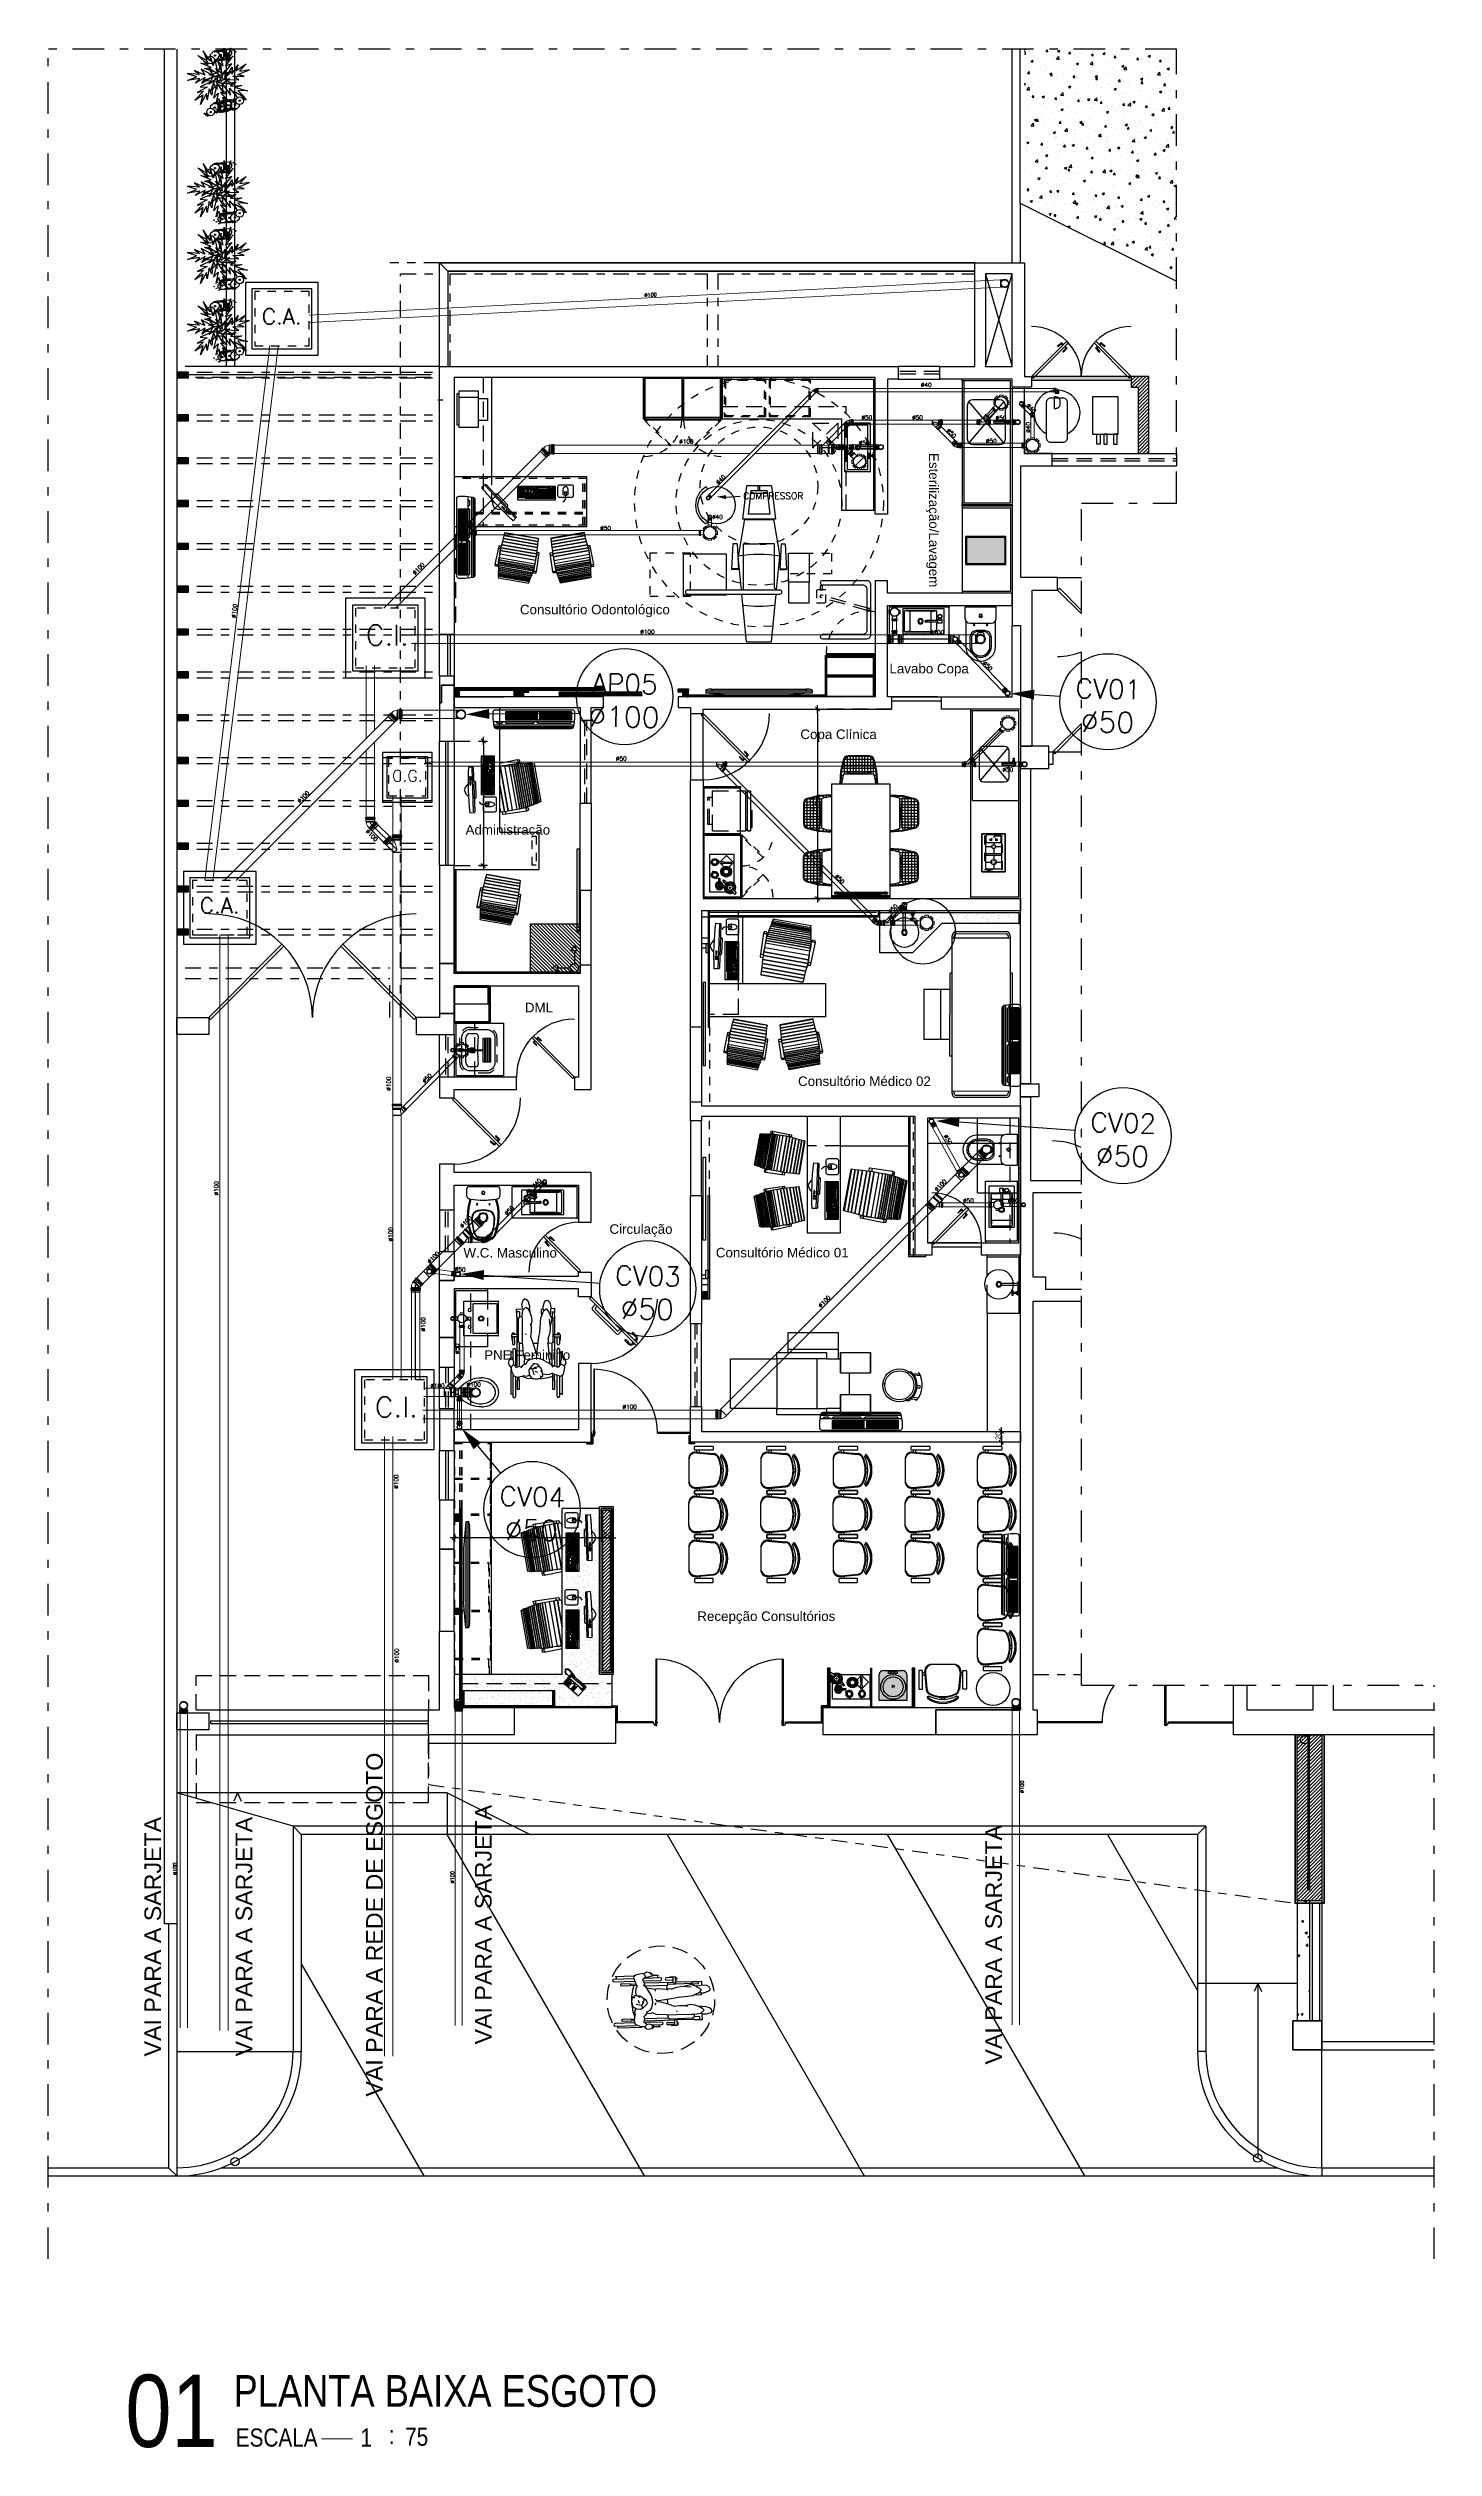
# Model space of a CAD drawing. Header units: millimetres. Extents: x 1573 to 2177, y 1587 to 1932.
# Drawn here: x 1776.08 to 1792.79, y 1885.38 to 1914.31 of the extents above; entities that cross this region are included whole.
import ezdxf
from ezdxf.enums import TextEntityAlignment as Align

# ---------------------------------------------------------------- set-up
doc = ezdxf.new("R2010")
doc.units = ezdxf.units.MM
doc.header["$LTSCALE"] = 0.03
for name, pattern in [('CONTINU', [0]), ('DASHDOT', [25.4, 12.7, -6.35, 0, -6.35]), ('HIDDEN', [9.525, 6.35, -3.175]), ('HIDDEN2', [0.1875, 0.125, -0.0625])]:
    doc.linetypes.add(name, pattern=pattern)
for name, color, linetype in [('-HIDRO', 8, 'Continuous'), ('A-PEN-C', 4, 'Continuous'), ('E-txt-g', 3, 'Continuous'), ('E-TXT-Y', 2, 'Continuous'), ('Esgoto', 2, 'Continuous'), ('HIDROGRAFIA', 4, 'Continuous'), ('HIDROSSANITÁRIO', 8, 'Continuous'), ('PL09', 9, 'Continuous'), ('PL5', 5, 'Continuous'), ('SANITÁRIO', 2, 'Continuous'), ('Texto', 4, 'Continuous'), ('Texto-Tubos', 7, 'Continuous'), ('Tinterno', 9, 'Continuous')]:
    doc.layers.add(name, color=color, linetype=linetype)
doc.layers.add('E-Txt-W', color=7, linetype='Continuous', lineweight=20)
doc.layers.add('TigreCad', color=2, linetype='Continuous', lineweight=13)
doc.styles.add('ARIAL', font='arial.ttf')
doc.styles.add('COTA50', font='ROMANS.shx', dxfattribs={"height": 0.08})
doc.styles.add('F2', font='ARIALN.TTF')
doc.styles.add('R80', font='simplex.shx', dxfattribs={"height": 12})
doc.styles.add('ROMANS', font='romans.shx', dxfattribs={"height": 0.1})
doc.styles.get("Standard").update_dxf_attribs({"font": 'arial.ttf'})
doc.styles.add('TCTUBOS-TXT', font='txt.shx')

# ---------------------------------------------------------------- blocks, each defined once
blk = doc.blocks.new('IND_DES')
at = {"layer": 'E-Txt-W', "color": 7}
blk.add_line((0.027, -0.243), (0.198, -0.243), dxfattribs=at)
at = {"layer": 'E-txt-g', "color": 7, "style": 'F2'}
for s, p in [('ESCALA', (-0.446, -0.286)), ('1', (0.243, -0.286)), (':', (0.399, -0.271))]:
    blk.add_text(s, height=0.1, dxfattribs=at).set_placement(p)
blk.add_attdef('ESCALA', (0.49, -0.281), '', height=0.1, dxfattribs=at)
at = {"layer": 'E-Txt-W', "color": 6, "style": 'F2'}
blk.add_attdef('00', text='', height=0.4, dxfattribs=at).set_placement((-0.708, -0.288), align=Align.CENTER)
at = {"layer": 'E-TXT-Y', "color": 7, "style": 'F2'}
for tag, p in [('PROJETO', (-0.456, 0.183)), ('DESENHO', (-0.458, -0.066))]:
    blk.add_attdef(tag, p, '', height=0.175, dxfattribs=at)
blk = doc.blocks.new('*E343')
at = {"layer": 'PL5'}
for start_param, end_param in [(6.280062, 6.283074), (3.141482, 3.144722)]:
    blk.add_ellipse((267.39, 16.211), major_axis=(-0.0103, 0), ratio=0.866025, start_param=start_param, end_param=end_param, dxfattribs=at)
blk = doc.blocks.new('TICK1')
for p, q in [((-1, 0), (1, 0)), ((0.5, 0.5), (-0.5, -0.5)), ((0, 1), (0, -1))]:
    blk.add_line(p, q)
blk = doc.blocks.new('inp_cx')
for p, q in [((40, 40), (-40, 40)), ((-40, 40), (-40, -40)), ((40, -40), (40, 40)), ((-40, -40), (40, -40))]:
    blk.add_line(p, q)
at = {"color": 1, "linetype": 'Continuous', "ltscale": 0.5}
for p, q in [((33, 33), (-33, 33)), ((-33, 33), (-33, -33)), ((33, -33), (33, 33)), ((-33, -33), (33, -33))]:
    blk.add_line(p, q, dxfattribs=at)
at = {"color": 1, "linetype": 'HIDDEN', "ltscale": 0.5}
for p, q in [((30, 30), (-30, 30)), ((-30, 30), (-30, -30)), ((30, -30), (30, 30)), ((-30, -30), (30, -30))]:
    blk.add_line(p, q, dxfattribs=at)
at = {"style": 'R80'}
blk.add_text('C.I.', height=20.59, dxfattribs=at).set_placement((-19.6, -7.5))
blk = doc.blocks.new('j9n40d')
at = {"layer": 'TigreCad'}
for p, q in [((0, 21), (10, 21)), ((10, 21), (18, 21)), ((19, 22), (18, 21)), ((34, 22), (19, 22)), ((19, -22), (19, 22)), ((35, 23), (34, 22)), ((35, 23), (35, -23)), ((39, 23), (35, 23)), ((39, 23), (39, -23)), ((0, -21), (10, -21)), ((10, -21), (18, -21)), ((19, -22), (18, -21)), ((34, -22), (19, -22)), ((35, -23), (34, -22)), ((39, -23), (35, -23))]:
    blk.add_line(p, q, dxfattribs=at)
for radius, start, end in [(22.8, 64.6232, 295.3768), (20.6, 90, 270)]:
    blk.add_arc((0, 0), radius, start, end, dxfattribs=at)
at = {"layer": 'Tinterno'}
for p, q in [((18, 21), (18, -21)), ((34, 22), (34, -22))]:
    blk.add_line(p, q, dxfattribs=at)
blk.add_arc((0, 0), 21.8, 70.9009, 289.0991, dxfattribs=at)
blk = doc.blocks.new('j9n100s')
at = {"layer": 'TigreCad'}
for p, q in [((27, 51), (60, 51)), ((27, -51), (60, -51))]:
    blk.add_line(p, q, dxfattribs=at)
blk.add_circle((0, 0), 53.2, dxfattribs=at)
for start, end in [(61.785, 298.215), (298.215, 61.785)]:
    blk.add_arc((0, 0), 57.7, start, end, dxfattribs=at)
at = {"layer": 'Tinterno'}
blk.add_line((60, -51), (60, 51), dxfattribs=at)
blk.add_circle((0, 0), 51, dxfattribs=at)
blk = doc.blocks.new('11031030p')
at = {"layer": 'TigreCad'}
for p, q in [((0, -53), (0, 53)), ((0, 53), (4, 53)), ((6, 57), (5, 54)), ((7, 58), (17, 58)), ((7, -57), (7, 57)), ((17, -57), (17, 57)), ((18, 57), (18, 54)), ((19, 53), (31, 53)), ((31, 53), (31, 53)), ((51, 53), (31, 53)), ((51, 53), (53, 51)), ((53, -51), (53, 51)), ((0, -53), (4, -53)), ((6, -57), (5, -54)), ((7, -58), (17, -58)), ((18, -57), (18, -54)), ((19, -53), (31, -53)), ((31, -53), (31, -53)), ((31, -53), (51, -53)), ((51, -53), (53, -51))]:
    blk.add_line(p, q, dxfattribs=at)
for centre, start, end in [((4, 54), 270, 345), ((7, 57), 90, 165), ((17, 57), 5, 90), ((19, 54), 185, 270), ((4, -54), 15, 90), ((7, -57), 195, 270), ((17, -57), 270, 355), ((19, -54), 90, 175)]:
    blk.add_arc(centre, 1, start, end, dxfattribs=at)
at = {"layer": 'Tinterno'}
for p, q in [((5, -53), (5, 53)), ((18, -53), (18, 53)), ((31, 53), (31, -53)), ((31, 53), (31, -53)), ((51, 53), (51, -53))]:
    blk.add_line(p, q, dxfattribs=at)
blk = doc.blocks.new('j9n40s')
at = {"layer": 'TigreCad'}
for p, q in [((10, 21), (18, 21)), ((19, 22), (18, 21)), ((18, 21), (18, 14)), ((19, 13), (19, 22)), ((34, 22), (19, 22)), ((35, 23), (34, 22)), ((39, 23), (35, 23)), ((35, 23), (35, -23)), ((39, 23), (39, -23)), ((10, -21), (18, -21)), ((18, -21), (18, -14)), ((19, -22), (18, -21)), ((19, -13), (19, -22)), ((34, -22), (19, -22)), ((35, -23), (34, -22)), ((39, -23), (35, -23))]:
    blk.add_line(p, q, dxfattribs=at)
for radius in [22.8, 20]:
    blk.add_circle((0, 0), radius, dxfattribs=at)
at = {"layer": 'Tinterno'}
blk.add_line((34, 22), (34, -22), dxfattribs=at)
blk.add_circle((0, 0), 18.8, dxfattribs=at)
blk = doc.blocks.new('j9n50d')
at = {"layer": 'TigreCad'}
for p, q in [((28, 25), (0, 25)), ((30, 27), (28, 25)), ((30, -27), (30, 27)), ((47, 27), (30, 27)), ((47, -27), (47, 27)), ((52, 27), (47, 27)), ((47, 27), (47, 27)), ((53, 31), (53, 28)), ((53, 31), (53, -31)), ((63, 32), (54, 32)), ((63, 31), (63, -31)), ((64, 31), (65, 28)), ((70, 27), (66, 27)), ((70, 27), (70, -27)), ((28, -25), (0, -25)), ((30, -27), (28, -25)), ((47, -27), (30, -27)), ((52, -27), (47, -27)), ((47, -27), (47, -27)), ((53, -31), (53, -28)), ((63, -32), (54, -32)), ((64, -31), (65, -28)), ((70, -27), (66, -27))]:
    blk.add_line(p, q, dxfattribs=at)
for centre, radius, start, end in [((0, 0), 25.4, 90, 270), ((52, 28), 1, 270, 355), ((54, 31), 1, 90, 175), ((63, 31), 1, 15, 90), ((66, 28), 1, 195, 270), ((52, -28), 1, 5, 90), ((54, -31), 1, 185, 270), ((63, -31), 1, 270, 345), ((66, -28), 1, 90, 165)]:
    blk.add_arc(centre, radius, start, end, dxfattribs=at)
at = {"layer": 'Tinterno'}
for p, q in [((28, -25), (28, 25)), ((47, -27), (47, 27)), ((53, 27), (53, -27)), ((65, 27), (65, -27))]:
    blk.add_line(p, q, dxfattribs=at)
blk = doc.blocks.new('j9n50s')
at = {"layer": 'TigreCad'}
for p, q in [((19, 25), (30, 25)), ((19, -25), (30, -25))]:
    blk.add_line(p, q, dxfattribs=at)
for radius in [31.8, 27.4]:
    blk.add_circle((0, 0), radius, dxfattribs=at)
at = {"layer": 'Tinterno'}
for p, q in [((30, 25), (30, 10)), ((30, -10), (30, -25))]:
    blk.add_line(p, q, dxfattribs=at)
blk.add_circle((0, 0), 25.6, dxfattribs=at)
blk = doc.blocks.new('26276942p')
at = {"layer": 'TigreCad'}
for p, q in [((56, 25), (-18, 25)), ((59, 27), (56, 27)), ((56, 25), (56, 27)), ((56, 25), (56, -23)), ((59, 25), (59, 27)), ((61, 25), (59, 25)), ((59, 25), (59, -25)), ((63, 27), (61, 25)), ((63, -26), (63, 27)), ((80, 27), (63, 27)), ((80, -27), (80, 27)), ((85, 27), (80, 27)), ((80, 27), (80, 27)), ((86, 31), (86, 28)), ((86, 31), (86, -31)), ((96, 32), (87, 32)), ((96, 31), (96, -31)), ((97, 31), (98, 28)), ((103, 27), (99, 27)), ((103, 27), (103, -27)), ((-11, -25), (-18, -25)), ((26, -61), (-10, -26)), ((26, -64), (63, -26)), ((26, -64), (26, -61)), ((41, -79), (26, -64)), ((83, -39), (39, -83)), ((39, -83), (41, -81)), ((45, -90), (39, -84)), ((47, -90), (49, -89)), ((89, -50), (50, -89)), ((53, -92), (50, -89)), ((92, -53), (53, -92)), ((59, -25), (56, -23)), ((80, -27), (68, -27)), ((79, -41), (68, -29)), ((85, -27), (80, -27)), ((80, -27), (80, -27)), ((83, -39), (81, -41)), ((90, -45), (84, -39)), ((86, -31), (86, -28)), ((96, -32), (87, -32)), ((90, -47), (89, -49)), ((92, -53), (89, -50)), ((97, -31), (98, -28)), ((103, -27), (99, -27))]:
    blk.add_line(p, q, dxfattribs=at)
for points in [[(1, -1, -0.153495), (5, 0, -0.085604), (22, -2, -0.043194), (39, -9, -0.022416), (56, -21, -0.009739)], [(-11, -25, -0.086386), (-10, -17, -0.063763), (-4, -7, -0.026182), (1, -1, -0.049941)], [(59, -23, -0.003371), (61, -25, -0.009739), (67, -28, -0.042942)]]:
    blk.add_lwpolyline(points, format="xyb", dxfattribs=at)
for centre, radius, start, end in [((85, 28), 1, 270, 355), ((87, 31), 1, 90, 175), ((96, 31), 1, 15, 90), ((99, 28), 1, 195, 270), ((-11, -27), 1.5, 45, 90), ((40, -83), 1, 140, 225), ((40, -80), 1, 320, 45), ((46, -90), 1, 225, 300), ((50, -90), 1, 45, 120), ((68, -28), 1, 90, 225), ((80, -40), 1, 225, 310), ((83, -40), 1, 45, 130), ((85, -28), 1, 5, 90), ((87, -31), 1, 185, 270), ((90, -50), 1, 150, 225), ((90, -46), 1, 330, 45), ((96, -31), 1, 270, 345), ((99, -28), 1, 90, 165)]:
    blk.add_arc(centre, radius, start, end, dxfattribs=at)
at = {"layer": 'Tinterno'}
for p, q in [((-18, 25), (-18, -25)), ((56, 27), (56, -23)), ((59, 27), (59, -25)), ((61, -25), (61, 25)), ((80, -27), (80, 27)), ((86, 27), (86, -27)), ((98, 27), (98, -27)), ((62, -25), (26, -61)), ((80, -41), (41, -80)), ((90, -46), (46, -90))]:
    blk.add_line(p, q, dxfattribs=at)
blk = doc.blocks.new('11030602p')
at = {"layer": 'TigreCad'}
for p, q in [((0, -27), (0, 27)), ((0, 27), (4, 27)), ((6, 31), (5, 28)), ((7, 32), (16, 32)), ((7, -31), (7, 31)), ((16, -31), (16, 31)), ((17, 31), (17, 28)), ((18, 27), (23, 27)), ((23, 27), (23, 27)), ((40, 27), (23, 27)), ((40, 27), (42, 25)), ((42, -25), (42, 25)), ((0, -27), (4, -27)), ((6, -31), (5, -28)), ((7, -32), (16, -32)), ((17, -31), (17, -28)), ((18, -27), (23, -27)), ((23, -27), (23, -27)), ((40, -27), (23, -27)), ((40, -27), (42, -25))]:
    blk.add_line(p, q, dxfattribs=at)
for centre, start, end in [((4, 28), 270, 345), ((7, 31), 90, 165), ((16, 31), 5, 90), ((18, 28), 185, 270), ((4, -28), 15, 90), ((7, -31), 195, 270), ((16, -31), 270, 355), ((18, -28), 90, 175)]:
    blk.add_arc(centre, 1, start, end, dxfattribs=at)
at = {"layer": 'Tinterno'}
for p, q in [((5, -27), (5, 27)), ((17, -27), (17, 27)), ((23, 27), (23, -27)), ((23, -27), (23, 27)), ((40, 27), (40, -27))]:
    blk.add_line(p, q, dxfattribs=at)
blk = doc.blocks.new('27150012p')
at = {"layer": 'TigreCad'}
for p, q in [((-92, -23), (-92, 22)), ((-92, 22), (-72, 22)), ((-81, 49), (-49, 81)), ((-81, 49), (-67, 35)), ((-49, 81), (-35, 67)), ((-23, 91), (-23, 72)), ((-23, 91), (22, 91)), ((22, 91), (22, 72)), ((49, 81), (35, 67)), ((49, 81), (81, 49)), ((81, 49), (67, 35)), ((111, 27), (70, 27)), ((113, 31), (112, 28)), ((122, 32), (114, 32)), ((114, 31), (114, -31)), ((122, 31), (122, -31)), ((123, 31), (124, 28)), ((129, 27), (125, 27)), ((129, 27), (129, -27)), ((-92, -23), (-72, -23)), ((-81, -49), (-67, -35)), ((-49, -81), (-81, -49)), ((-49, -81), (-35, -67)), ((-23, -92), (-23, -72)), ((22, -92), (-23, -92)), ((22, -92), (22, -72)), ((49, -81), (35, -67)), ((81, -49), (49, -81)), ((81, -49), (67, -35)), ((111, -27), (70, -27)), ((113, -31), (112, -28)), ((122, -32), (114, -32)), ((123, -31), (124, -28)), ((129, -27), (125, -27))]:
    blk.add_line(p, q, dxfattribs=at)
blk.add_circle((0, 0), 75.5, dxfattribs=at)
for centre, start, end in [((111, 28), 270, 355), ((114, 31), 90, 175), ((122, 31), 15, 90), ((125, 28), 195, 270), ((111, -28), 5, 90), ((114, -31), 185, 270), ((122, -31), 270, 345), ((125, -28), 90, 165)]:
    blk.add_arc(centre, 1, start, end, dxfattribs=at)
at = {"layer": 'Tinterno'}
for p, q in [((112, 27), (112, -27)), ((124, 27), (124, -27))]:
    blk.add_line(p, q, dxfattribs=at)
blk.add_circle((0, 0), 73.5, dxfattribs=at)
blk = doc.blocks.new('j4n50p')
at = {"layer": 'TigreCad'}
for p, q in [((-24, 12), (-32, 3)), ((6, 27), (3, 27)), ((3, 25), (3, 27)), ((3, 27), (3, -30)), ((6, 25), (6, 27)), ((6, 27), (6, -27)), ((9, 25), (6, 25)), ((11, 27), (9, 25)), ((28, 27), (11, 27)), ((11, 27), (11, -27)), ((33, 27), (28, 27)), ((28, 27), (28, 27)), ((34, 31), (34, 28)), ((34, 31), (34, -31)), ((44, 32), (35, 32)), ((44, 31), (45, 28)), ((44, 31), (44, -31)), ((51, 27), (46, 27)), ((51, 27), (51, -27)), ((9, -27), (3, -32)), ((6, -27), (3, -30)), ((3, -30), (3, -32)), ((6, -27), (6, -29)), ((11, -27), (10, -27)), ((28, -27), (11, -27)), ((33, -27), (28, -27)), ((28, -27), (28, -27)), ((34, -31), (34, -28)), ((44, -32), (35, -32)), ((44, -31), (45, -28)), ((51, -27), (46, -27))]:
    blk.add_line(p, q, dxfattribs=at)
for centre, radius, start, end in [((10, -22), 47.3, 97.6023, 134.5558), ((33, 28), 1, 270, 355), ((35, 31), 1, 90, 175), ((44, 31), 1, 15, 90), ((46, 28), 1, 195, 270), ((10, -27), 1, 45, 135), ((33, -28), 1, 5, 90), ((35, -31), 1, 185, 270), ((44, -31), 1, 270, 345), ((46, -28), 1, 90, 165)]:
    blk.add_arc(centre, radius, start, end, dxfattribs=at)
at = {"layer": 'Tinterno'}
for p, q in [((3, -32), (-32, 3)), ((3, 25), (3, -32)), ((6, 25), (6, -29)), ((9, 25), (9, -27)), ((28, 27), (28, -27)), ((28, 27), (28, -27)), ((33, 27), (33, -27)), ((45, 27), (45, -27))]:
    blk.add_line(p, q, dxfattribs=at)
blk = doc.blocks.new('_cxareia')
for p, q in [((40, 40), (-40, 40)), ((-40, 40), (-40, -40)), ((40, -40), (40, 40)), ((-40, -40), (40, -40))]:
    blk.add_line(p, q)
at = {"color": 1, "linetype": 'Continuous', "ltscale": 0.5}
for p, q in [((33, 33), (-33, 33)), ((-33, 33), (-33, -33)), ((33, -33), (33, 33)), ((-33, -33), (33, -33))]:
    blk.add_line(p, q, dxfattribs=at)
at = {"color": 1, "linetype": 'HIDDEN', "ltscale": 0.5}
for p, q in [((30, 30), (-30, 30)), ((-30, 30), (-30, -30)), ((30, -30), (30, 30)), ((-30, -30), (30, -30))]:
    blk.add_line(p, q, dxfattribs=at)
at = {"style": 'R80'}
blk.add_text('C.A.', height=17.28, dxfattribs=at).set_placement((-22, -6.1))
blk = doc.blocks.new('_cxgordu')
for p, q in [((40, 40), (-40, 40)), ((-40, 40), (-40, -40)), ((40, -40), (40, 40)), ((-40, -40), (40, -40))]:
    blk.add_line(p, q)
at = {"color": 1, "linetype": 'Continuous', "ltscale": 0.5}
for p, q in [((33, 33), (-33, 33)), ((-33, 33), (-33, -33)), ((33, -33), (33, 33)), ((-33, -33), (33, -33))]:
    blk.add_line(p, q, dxfattribs=at)
at = {"color": 1, "linetype": 'HIDDEN', "ltscale": 0.5}
for p, q in [((30, 30), (-30, 30)), ((-30, 30), (-30, -30)), ((30, -30), (30, 30)), ((-30, -30), (30, -30))]:
    blk.add_line(p, q, dxfattribs=at)
at = {"style": 'R80'}
blk.add_text('C.G.', height=18.48, dxfattribs=at).set_placement((-24.3, -6.9))
blk = doc.blocks.new('trn1050p')
at = {"layer": 'TigreCad'}
for p, q in [((-58, 73), (-58, 64)), ((-57, 74), (-54, 75)), ((-57, 73), (57, 73)), ((-57, 64), (57, 64)), ((-57, 63), (-54, 63)), ((-53, 80), (-53, 76)), ((-53, 80), (53, 80)), ((-53, 62), (-53, 49)), ((-53, 49), (-53, 29)), ((-53, 49), (53, 49)), ((-53, 49), (-53, 49)), ((-53, 29), (53, 29)), ((-53, 29), (-51, 27)), ((-52, 21), (49, 21)), ((-52, 21), (-52, 18)), ((-51, 21), (-52, 21)), ((-52, 18), (48, 18)), ((-51, 18), (-52, 18)), ((-51, 27), (-51, 21)), ((-51, 21), (49, 21)), ((-51, 18), (-51, -48)), ((53, 29), (51, 27)), ((51, 27), (51, 24)), ((53, 80), (53, 76)), ((53, 62), (53, 49)), ((53, 49), (53, 49)), ((53, 49), (53, 29)), ((57, 74), (54, 75)), ((57, 63), (54, 63)), ((58, 73), (58, 64)), ((65, 27), (64, 26)), ((81, 27), (65, 27)), ((65, 27), (65, -27)), ((82, 27), (81, 27)), ((82, 27), (82, -27)), ((86, 27), (82, 27)), ((88, 31), (87, 28)), ((88, 31), (88, -31)), ((97, 32), (89, 32)), ((97, 31), (97, -31)), ((98, 31), (99, 28)), ((104, 27), (100, 27)), ((104, 27), (104, -27)), ((51, -33), (51, -48)), ((65, -27), (64, -26)), ((81, -27), (65, -27)), ((82, -27), (81, -27)), ((86, -27), (82, -27)), ((88, -31), (87, -28)), ((97, -32), (89, -32)), ((98, -31), (99, -28)), ((104, -27), (100, -27))]:
    blk.add_line(p, q, dxfattribs=at)
blk.add_lwpolyline([(51, -32, -0.027298), (47, -21, -0.106485), (44, 7, -0.145484), (51, 24, -0.158336)], format="xyb", dxfattribs=at)
for centre, radius, start, end in [((-57, 73), 1, 105, 180), ((-57, 64), 1, 180, 265), ((-54, 76), 1, 285, 0), ((-54, 62), 1, 0, 85), ((52, 24), 1, 180, 286.0322), ((82, -81), 108, 99.8299, 106.0322), ((54, 76), 1, 180, 255), ((54, 62), 1, 95, 180), ((57, 73), 1, 0, 75), ((57, 64), 1, 275, 0), ((86, 28), 1, 270, 355), ((89, 31), 1, 90, 175), ((97, 31), 1, 15, 90), ((100, 28), 1, 195, 270), ((82, -81), 57.6, 108.588, 122.215), ((52, -33), 1, 122.215, 180), ((86, -28), 1, 5, 90), ((89, -31), 1, 185, 270), ((97, -31), 1, 270, 345), ((100, -28), 1, 90, 165)]:
    blk.add_arc(centre, radius, start, end, dxfattribs=at)
at = {"layer": 'Tinterno'}
for p, q in [((-53, 75), (53, 75)), ((-53, 62), (53, 62)), ((-53, 49), (53, 49)), ((-51, 27), (51, 27)), ((-51, 18), (48, 18)), ((63, 25), (63, -26)), ((81, 27), (81, -27)), ((87, 27), (87, -27)), ((99, 27), (99, -27)), ((-51, -48), (51, -48))]:
    blk.add_line(p, q, dxfattribs=at)
blk = doc.blocks.new('trn1050s')
at = {"layer": 'TigreCad'}
for p, q in [((-80, -53), (-80, 53)), ((-80, 53), (-76, 53)), ((-74, 57), (-75, 54)), ((-73, 58), (-64, 58)), ((-73, -57), (-73, 57)), ((-64, -57), (-64, 57)), ((-63, 57), (-63, 54)), ((-62, 53), (-49, 53)), ((-49, -53), (-49, 53)), ((-49, 53), (-29, 53)), ((-49, 53), (-49, 53)), ((-29, 53), (-29, 12)), ((-29, 53), (-27, 51)), ((-27, 51), (-21, 51)), ((-21, 52), (-21, 24)), ((-21, 52), (-18, 52)), ((-21, 51), (-21, 52)), ((-18, 52), (-18, 26)), ((-18, 51), (-18, 52)), ((-18, 51), (48, 51)), ((-80, -53), (-76, -53)), ((-74, -57), (-75, -54)), ((-73, -58), (-64, -58)), ((-63, -57), (-63, -54)), ((-62, -53), (-49, -53)), ((-49, -53), (-29, -53)), ((-49, -53), (-49, -53)), ((-29, -53), (-29, -12)), ((-29, -53), (-27, -51)), ((-27, -51), (-21, -51)), ((-21, -52), (-21, -24)), ((-21, -51), (-21, -52)), ((-21, -52), (-18, -52)), ((-18, -52), (-18, -26)), ((-18, -51), (48, -51)), ((-18, -51), (-18, -52))]:
    blk.add_line(p, q, dxfattribs=at)
for radius in [31.8, 25.6]:
    blk.add_circle((0, 0), radius, dxfattribs=at)
for centre, start, end in [((-76, 54), 270, 345), ((-73, 57), 90, 165), ((-64, 57), 5, 90), ((-62, 54), 185, 270), ((-76, -54), 15, 90), ((-73, -57), 195, 270), ((-64, -57), 270, 355), ((-62, -54), 90, 175)]:
    blk.add_arc(centre, 1, start, end, dxfattribs=at)
at = {"layer": 'Tinterno'}
for p, q in [((-75, -53), (-75, 53)), ((-62, -53), (-62, 53)), ((-49, -53), (-49, 53)), ((-27, 51), (-27, 16)), ((-21, 51), (-21, 24)), ((-18, 51), (-18, 26)), ((48, -51), (48, 51)), ((-27, -51), (-27, -16)), ((-21, -51), (-21, -24)), ((-18, -51), (-18, -26))]:
    blk.add_line(p, q, dxfattribs=at)
blk.add_circle((0, 0), 27.3, dxfattribs=at)
blk = doc.blocks.new('27120195p')
at = {"layer": 'TigreCad'}
for p, q in [((-69, -22), (-69, 22)), ((-49, 22), (-69, 22)), ((22, 69), (-22, 69)), ((-22, 49), (-22, 69)), ((22, 49), (22, 69)), ((45, 27), (85, 27)), ((90, 27), (85, 27)), ((85, 27), (85, 27)), ((91, 31), (91, 28)), ((101, 32), (92, 32)), ((92, -31), (92, 31)), ((101, 31), (101, -31)), ((102, 31), (102, 28)), ((108, 27), (103, 27)), ((108, -27), (108, 27)), ((-49, -22), (-69, -22)), ((-22, -49), (-22, -69)), ((22, -69), (-22, -69)), ((22, -49), (22, -69)), ((45, -27), (85, -27)), ((90, -27), (85, -27)), ((85, -27), (85, -27)), ((91, -31), (91, -28)), ((101, -32), (92, -32)), ((102, -31), (102, -28)), ((108, -27), (103, -27))]:
    blk.add_line(p, q, dxfattribs=at)
blk.add_circle((0, 0), 52.8, dxfattribs=at)
for centre, radius, start, end in [((-49, 23), 1.5, 270, 334.5897), ((-23, 49), 1.5, 295.4103, 0), ((23, 49), 1.5, 180, 244.5897), ((90, 28), 1, 270, 355), ((92, 31), 1, 90, 175), ((101, 31), 1, 15, 90), ((103, 28), 1, 195, 270), ((-49, -23), 1.5, 25.4103, 90), ((-23, -49), 1.5, 0, 64.5897), ((23, -49), 1.5, 115.4103, 180), ((90, -28), 1, 5, 90), ((92, -31), 1, 185, 270), ((101, -31), 1, 270, 345), ((103, -28), 1, 90, 165)]:
    blk.add_arc(centre, radius, start, end, dxfattribs=at)
at = {"layer": 'Tinterno'}
for p, q in [((85, 27), (85, 0)), ((85, 27), (85, 0)), ((85, -27), (85, 0)), ((85, -27), (85, 0)), ((91, 27), (91, -27)), ((103, 27), (103, -27))]:
    blk.add_line(p, q, dxfattribs=at)
blk.add_circle((0, 0), 50.8, dxfattribs=at)
blk = doc.blocks.new('26277485p')
at = {"layer": 'TigreCad'}
for p, q in [((117, 51), (-30, 51)), ((117, 51), (118, 52)), ((118, -45), (118, 52)), ((120, 52), (118, 52)), ((120, -47), (120, 52)), ((121, 51), (120, 52)), ((126, 51), (121, 51)), ((128, 53), (126, 51)), ((128, -52), (128, 53)), ((148, 53), (128, 53)), ((148, -53), (148, 53)), ((160, 53), (148, 53)), ((148, 53), (148, 53)), ((161, 57), (161, 54)), ((172, 58), (162, 58)), ((162, 57), (162, -57)), ((172, 57), (172, -57)), ((173, 57), (174, 54)), ((179, 53), (175, 53)), ((179, 53), (179, -53)), ((-22, -51), (-30, -51)), ((53, -125), (-21, -51)), ((53, -128), (129, -52)), ((53, -128), (53, -125)), ((67, -142), (53, -128)), ((67, -142), (142, -67)), ((76, -151), (67, -142)), ((67, -142), (67, -142)), ((74, -154), (76, -152)), ((81, -162), (74, -156)), ((155, -75), (75, -155)), ((162, -81), (81, -162)), ((82, -162), (85, -161)), ((89, -164), (86, -161)), ((164, -89), (89, -164)), ((142, -67), (131, -56)), ((148, -53), (132, -53)), ((151, -76), (142, -67)), ((142, -67), (142, -67)), ((160, -53), (148, -53)), ((148, -53), (148, -53)), ((154, -74), (152, -76)), ((162, -81), (156, -74)), ((161, -57), (161, -54)), ((162, -82), (161, -85)), ((164, -89), (161, -86)), ((172, -58), (162, -58)), ((173, -57), (174, -54)), ((179, -53), (175, -53))]:
    blk.add_line(p, q, dxfattribs=at)
for points in [[(0, 0, 0.068692), (-13, -15, 0.07269), (-20, -33, 0.083818), (-22, -50, 0.003088), (-22, -51, 0.129663)], [(92, -30, 0.049375), (36, -7, 0.048245), (0, 0, 0.103304)], [(130, -54, 0.036301), (92, -30, 0.049375)]]:
    blk.add_lwpolyline(points, format="xyb", dxfattribs=at)
for centre, radius, start, end in [((160, 54), 1, 270, 355), ((162, 57), 1, 90, 175), ((172, 57), 1, 15, 90), ((175, 54), 1, 195, 270), ((-22, -52), 1.5, 45, 90), ((75, -155), 1, 140, 225), ((75, -152), 1, 320, 45), ((81, -162), 1, 225, 300), ((85, -162), 1, 45, 120), ((132, -55), 1.5, 90, 225), ((152, -75), 1, 225, 310), ((155, -75), 1, 45, 130), ((160, -54), 1, 5, 90), ((162, -57), 1, 185, 270), ((162, -85), 1, 150, 225), ((162, -81), 1, 330, 45), ((172, -57), 1, 270, 345), ((175, -54), 1, 90, 165)]:
    blk.add_arc(centre, radius, start, end, dxfattribs=at)
at = {"layer": 'Tinterno'}
for p, q in [((-30, -51), (-30, 51)), ((117, -45), (117, 51)), ((121, -47), (121, 51)), ((126, -50), (126, 51)), ((148, -53), (148, 53)), ((161, 53), (161, -53)), ((174, 53), (174, -53)), ((53, -125), (127, -51)), ((67, -142), (142, -67)), ((152, -76), (76, -152)), ((161, -85), (85, -161))]:
    blk.add_line(p, q, dxfattribs=at)
blk = doc.blocks.new('j4n100p')
at = {"layer": 'TigreCad'}
for p, q in [((-49, 23), (-58, 14)), ((13, 52), (10, 52)), ((10, 51), (10, 52)), ((10, 52), (10, 0)), ((10, 51), (10, 0)), ((10, -54), (10, 0)), ((13, 51), (13, 52)), ((13, 52), (13, 0)), ((19, 51), (13, 51)), ((13, 51), (13, 0)), ((13, -56), (13, 0)), ((21, 53), (19, 51)), ((41, 53), (21, 53)), ((21, 53), (21, -53)), ((53, 53), (41, 53)), ((41, 53), (41, 53)), ((41, 53), (41, -53)), ((41, 53), (41, -53)), ((55, 57), (54, 54)), ((65, 58), (56, 58)), ((56, 57), (56, -57)), ((65, 57), (65, -57)), ((66, 57), (67, 54)), ((72, 53), (68, 53)), ((72, 53), (72, -53)), ((19, -53), (14, -58)), ((21, -53), (21, -53)), ((41, -53), (21, -53)), ((53, -53), (41, -53)), ((41, -53), (41, -53)), ((55, -57), (54, -54)), ((65, -58), (56, -58)), ((66, -57), (67, -54)), ((72, -53), (68, -53))]:
    blk.add_line(p, q, dxfattribs=at)
for centre, radius, start, end in [((20, -46), 97.2, 96.0987, 135), ((53, 54), 1, 270, 355), ((56, 57), 1, 90, 175), ((65, 57), 1, 15, 90), ((68, 54), 1, 195, 270), ((20, -54), 1.5, 45, 135), ((53, -54), 1, 5, 90), ((56, -57), 1, 185, 270), ((65, -57), 1, 270, 345), ((68, -54), 1, 90, 165)]:
    blk.add_arc(centre, radius, start, end, dxfattribs=at)
at = {"layer": 'Tinterno'}
for p, q in [((14, -58), (-58, 14)), ((10, -54), (10, 0)), ((13, -53), (13, 0)), ((19, 51), (19, -53)), ((54, 53), (54, -53)), ((67, 53), (67, -53))]:
    blk.add_line(p, q, dxfattribs=at)
blk = doc.blocks.new('26277469p')
at = {"layer": 'TigreCad'}
for p, q in [((78, 51), (6, 51)), ((78, -47), (78, 52)), ((78, 51), (78, 52)), ((81, 52), (78, 52)), ((78, -47), (78, 51)), ((81, -48), (81, 52)), ((81, 51), (81, 52)), ((81, -48), (81, 51)), ((87, 51), (81, 51)), ((90, 53), (87, 51)), ((90, -52), (90, 53)), ((122, 53), (90, 53)), ((123, 57), (123, 54)), ((133, 58), (124, 58)), ((124, 57), (124, -57)), ((133, 57), (133, -57)), ((134, 57), (135, 54)), ((140, 53), (136, 53)), ((140, 53), (140, -53)), ((15, -51), (6, -51)), ((50, -85), (15, -51)), ((50, -88), (87, -51)), ((50, -88), (50, -85)), ((65, -103), (50, -88)), ((107, -63), (63, -107)), ((63, -107), (65, -105)), ((69, -114), (63, -108)), ((114, -70), (70, -114)), ((71, -115), (73, -113)), ((78, -116), (74, -113)), ((116, -78), (78, -116)), ((122, -53), (94, -53)), ((103, -65), (94, -55)), ((107, -63), (105, -65)), ((114, -69), (108, -63)), ((115, -71), (113, -73)), ((116, -78), (113, -74)), ((123, -57), (123, -54)), ((133, -58), (124, -58)), ((134, -57), (135, -54)), ((140, -53), (136, -53))]:
    blk.add_line(p, q, dxfattribs=at)
blk.add_lwpolyline([(16, -51, -0.013476), (39, -47, -0.106485), (67, -44, -0.09207), (93, -54, -0.112954)], format="xyb", dxfattribs=at)
for centre, start, end in [((122, 54), 270, 355), ((124, 57), 90, 175), ((133, 57), 15, 90), ((136, 54), 195, 270), ((15, -52), 34.2682, 90), ((64, -107), 140, 225), ((64, -104), 320, 45), ((70, -114), 225, 300), ((74, -114), 45, 120), ((94, -54), 90, 225), ((104, -64), 225, 310), ((107, -64), 45, 130), ((114, -74), 150, 225), ((114, -70), 330, 45), ((122, -54), 5, 90), ((124, -57), 185, 270), ((133, -57), 270, 345), ((136, -54), 90, 165)]:
    blk.add_arc(centre, 1, start, end, dxfattribs=at)
at = {"layer": 'Tinterno'}
for p, q in [((6, 51), (6, -51)), ((87, -51), (87, 51)), ((123, 53), (123, -53)), ((135, 53), (135, -53)), ((85, -50), (50, -85)), ((104, -65), (65, -104)), ((113, -74), (74, -113))]:
    blk.add_line(p, q, dxfattribs=at)
blk = doc.blocks.new('j9n40p')
at = {"layer": 'TigreCad'}
for p, q in [((19, 22), (18, 21)), ((34, 22), (19, 22)), ((19, 22), (19, -19)), ((35, 23), (34, 22)), ((39, 23), (35, 23)), ((35, 23), (35, -23)), ((39, 23), (39, -23)), ((-23, -35), (-22, -34)), ((23, -35), (-23, -35)), ((-23, -39), (-23, -35)), ((23, -39), (-23, -39)), ((-22, -19), (-21, -18)), ((19, -19), (-22, -19)), ((-22, -34), (-22, -19)), ((19, -19), (22, -22)), ((34, -22), (22, -22)), ((22, -34), (22, -22)), ((23, -35), (22, -34)), ((23, -39), (23, -35)), ((35, -23), (34, -22)), ((39, -23), (35, -23))]:
    blk.add_line(p, q, dxfattribs=at)
blk.add_arc((19, -19), 39.4, 91.4733, 178.5267, dxfattribs=at)
at = {"layer": 'Tinterno'}
for p, q in [((18, 21), (18, -18)), ((34, 22), (34, -22)), ((22, -34), (-22, -34)), ((-21, -18), (18, -18)), ((18, -18), (19, -19))]:
    blk.add_line(p, q, dxfattribs=at)
blk = doc.blocks.new('j4n40p')
at = {"layer": 'TigreCad'}
for p, q in [((-31, 0), (-21, 10)), ((8, -18), (-21, 10)), ((-21, 10), (-19, 10)), ((8, 22), (6, 21)), ((22, 22), (8, 22)), ((8, 22), (8, -18)), ((24, 23), (22, 22)), ((28, 23), (24, 23)), ((24, 23), (24, -23)), ((28, -23), (28, 23)), ((-36, -3), (-33, 0)), ((-3, -36), (-36, -3)), ((0, -33), (-33, 0)), ((-33, 0), (-31, 0)), ((-3, -36), (0, -33)), ((0, -31), (9, -22)), ((0, -33), (0, -31)), ((8, -18), (9, -22)), ((22, -22), (9, -22)), ((24, -23), (22, -22)), ((28, -23), (24, -23))]:
    blk.add_line(p, q, dxfattribs=at)
blk.add_arc((15, -37), 58.4, 98.9327, 126.0673, dxfattribs=at)
at = {"layer": 'Tinterno'}
for p, q in [((-19, 10), (6, -15)), ((6, -15), (6, 21)), ((22, 22), (22, -22)), ((0, -31), (-31, 0)), ((6, -15), (8, -18))]:
    blk.add_line(p, q, dxfattribs=at)
blk = doc.blocks.new('ren1050p')
at = {"layer": 'TigreCad'}
for p, q in [((27, 0), (-27, 0)), ((-27, 0), (-27, -4)), ((27, 0), (27, -4)), ((-32, -7), (-32, -16)), ((-31, -6), (-28, -5)), ((31, -7), (-31, -7)), ((-31, -17), (-28, -17)), ((31, -17), (-31, -17)), ((-27, -18), (-27, -40)), ((27, -40), (-27, -40)), ((-27, -40), (-26, -42)), ((-26, -42), (-26, -80)), ((-26, -71), (76, -71)), ((27, -40), (26, -41)), ((26, -43), (76, -71)), ((27, -18), (27, -40)), ((31, -6), (28, -5)), ((31, -17), (28, -17)), ((32, -7), (32, -16)), ((76, -71), (76, -80))]:
    blk.add_line(p, q, dxfattribs=at)
for centre, radius, start, end in [((-31, -7), 1, 105, 180), ((-31, -16), 1, 180, 265), ((-28, -4), 1, 285, 0), ((-28, -18), 1, 0, 85), ((-30, -3), 68.4, 273.1767, 324.5937), ((27, -42), 1, 135, 240), ((28, -4), 1, 180, 255), ((28, -18), 1, 95, 180), ((31, -7), 1, 0, 75), ((31, -16), 1, 275, 0)]:
    blk.add_arc(centre, radius, start, end, dxfattribs=at)
at = {"layer": 'Tinterno'}
for p, q in [((27, -5), (-27, -5)), ((27, -17), (-27, -17)), ((26, -42), (-26, -42)), ((-26, -80), (76, -80))]:
    blk.add_line(p, q, dxfattribs=at)

msp = doc.modelspace()

# ---------------------------------------------------------------- hatches: boundary and pattern name
at = {"layer": '-HIDRO'}
h = msp.add_hatch(color=256, dxfattribs=at)
h.dxf.hatch_style = 1
h.paths.add_polyline_path([(1777.638, 1910.337), (1777.778, 1910.337), (1777.778, 1910.407), (1777.638, 1910.407)])
at = {"layer": '-HIDRO', "ltscale": 100}
h = msp.add_hatch(color=256, dxfattribs=at)
h.dxf.hatch_style = 1
h.paths.add_polyline_path([(1789.141, 1910.355), (1787.941, 1910.355), (1787.941, 1910.305), (1789.141, 1910.305)])
at = {"layer": '-HIDRO'}
h = msp.add_hatch(color=256, dxfattribs=at)
h.dxf.hatch_style = 1
h.paths.add_polyline_path([(1777.638, 1909.82), (1777.778, 1909.82), (1777.778, 1909.89), (1777.638, 1909.89)])
h = msp.add_hatch(color=256, dxfattribs=at)
h.dxf.hatch_style = 1
h.paths.add_polyline_path([(1783.733, 1909.84), (1783.277, 1909.84), (1783.277, 1909.825), (1783.733, 1909.825)])
h = msp.add_hatch(color=256, dxfattribs=at)
h.dxf.hatch_style = 1
h.paths.add_polyline_path([(1784.199, 1909.84), (1783.743, 1909.84), (1783.743, 1909.825), (1784.199, 1909.825)])
h = msp.add_hatch(color=256, dxfattribs=at)
h.dxf.hatch_style = 1
h.paths.add_polyline_path([(1777.638, 1909.304), (1777.778, 1909.304), (1777.778, 1909.374), (1777.638, 1909.374)])
h = msp.add_hatch(color=256, dxfattribs=at)
h.dxf.hatch_style = 1
h.paths.add_polyline_path([(1777.638, 1908.787), (1777.778, 1908.787), (1777.778, 1908.857), (1777.638, 1908.857)])
h = msp.add_hatch(color=256, dxfattribs=at)
h.dxf.hatch_style = 1
h.paths.add_polyline_path([(1787.706, 1908.79), (1787.106, 1908.79), (1787.106, 1908.81), (1787.706, 1908.81)])
h = msp.add_hatch(color=256, dxfattribs=at)
h.dxf.hatch_style = 1
h.paths.add_polyline_path([(1777.638, 1908.271), (1777.778, 1908.271), (1777.778, 1908.341), (1777.638, 1908.341)])
h = msp.add_hatch(color=256, dxfattribs=at)
h.dxf.hatch_style = 1
h.paths.add_polyline_path([(1787.147, 1908.423), (1787.147, 1908.088), (1787.632, 1908.088), (1787.632, 1908.423)])
h = msp.add_hatch(color=256, dxfattribs=at)
h.dxf.hatch_style = 1
h.paths.add_polyline_path([(1777.638, 1907.755), (1777.778, 1907.755), (1777.778, 1907.825), (1777.638, 1907.825)])
h = msp.add_hatch(color=256, dxfattribs=at)
h.dxf.hatch_style = 1
h.paths.add_polyline_path([(1777.638, 1907.238), (1777.778, 1907.238), (1777.778, 1907.308), (1777.638, 1907.308)])
h = msp.add_hatch(color=256, dxfattribs=at)
h.dxf.hatch_style = 1
h.paths.add_polyline_path([(1777.638, 1906.722), (1777.778, 1906.722), (1777.778, 1906.792), (1777.638, 1906.792)])
h = msp.add_hatch(color=256, dxfattribs=at)
h.paths.add_polyline_path([(1784.979, 1906.512), (1784.333, 1906.512), (1784.016, 1906.538), (1785.296, 1906.538)])
h.paths.add_polyline_path([(1784.088, 1906.564), (1784.016, 1906.564), (1784.016, 1906.574, -0.139997), (1784.088, 1906.584)])
h.paths.add_polyline_path([(1785.225, 1906.564), (1784.088, 1906.564), (1784.088, 1906.584), (1785.225, 1906.584)])
h.paths.add_polyline_path([(1785.296, 1906.574), (1785.296, 1906.564), (1785.225, 1906.564), (1785.225, 1906.584, -0.139997)])
h.paths.add_polyline_path([(1785.296, 1906.538), (1784.016, 1906.538), (1784.016, 1906.564), (1785.296, 1906.564)])
h = msp.add_hatch(color=256, dxfattribs=at)
h.dxf.hatch_style = 1
h.paths.add_polyline_path([(1777.638, 1906.205), (1777.778, 1906.205), (1777.778, 1906.275), (1777.638, 1906.275)])
h = msp.add_hatch(color=256, dxfattribs=at)
h.dxf.hatch_style = 1
h.paths.add_polyline_path([(1782.244, 1906.548), (1782.244, 1906.545), (1783.244, 1906.545), (1783.244, 1906.548)])
h.paths.add_polyline_path([(1782.244, 1906.509), (1782.244, 1906.505), (1783.244, 1906.505), (1783.244, 1906.509)])
h = msp.add_hatch(color=256, dxfattribs=at)
h.dxf.hatch_style = 1
h.paths.add_polyline_path([(1777.638, 1905.689), (1777.778, 1905.689), (1777.778, 1905.759), (1777.638, 1905.759)])
h = msp.add_hatch(color=256, dxfattribs=at)
h.dxf.hatch_style = 1
h.paths.add_polyline_path([(1777.638, 1905.172), (1777.778, 1905.172), (1777.778, 1905.242), (1777.638, 1905.242)])
h = msp.add_hatch(color=256, dxfattribs=at)
h.dxf.hatch_style = 1
h.paths.add_polyline_path([(1777.638, 1904.656), (1777.778, 1904.656), (1777.778, 1904.726), (1777.638, 1904.726)])
h = msp.add_hatch(color=256, dxfattribs=at)
h.dxf.hatch_style = 1
h.paths.add_polyline_path([(1777.638, 1904.14), (1777.778, 1904.14), (1777.778, 1904.21), (1777.638, 1904.21)])
h = msp.add_hatch(color=256, dxfattribs=at)
h.paths.add_polyline_path([(1786.047, 1904.101), (1785.723, 1904.101), (1785.564, 1904.115), (1786.205, 1904.115)])
h.paths.add_polyline_path([(1785.6, 1904.128), (1785.564, 1904.128), (1785.564, 1904.133, -0.139997), (1785.6, 1904.138)])
h.paths.add_polyline_path([(1786.17, 1904.128), (1785.6, 1904.128), (1785.6, 1904.138), (1786.17, 1904.138)])
h.paths.add_polyline_path([(1786.205, 1904.133), (1786.205, 1904.128), (1786.17, 1904.128), (1786.17, 1904.138, -0.139997)])
h.paths.add_polyline_path([(1786.205, 1904.115), (1785.564, 1904.115), (1785.564, 1904.128), (1786.205, 1904.128)])
h = msp.add_hatch(color=256, dxfattribs=at)
h.dxf.hatch_style = 1
h.paths.add_polyline_path([(1777.638, 1903.623), (1777.778, 1903.623), (1777.778, 1903.693), (1777.638, 1903.693)])
h = msp.add_hatch(color=256, dxfattribs=at)
h.dxf.hatch_style = 1
h.paths.add_polyline_path([(1786.373, 1903.891), (1786.407, 1903.891), (1786.407, 1903.885), (1786.373, 1903.885)])
h = msp.add_hatch(color=256, dxfattribs=at)
h.dxf.hatch_style = 1
h.paths.add_polyline_path([(1786.407, 1903.891), (1786.544, 1903.891), (1786.544, 1903.885), (1786.407, 1903.885)])
h = msp.add_hatch(color=256, dxfattribs=at)
h.dxf.hatch_style = 1
h.paths.add_polyline_path([(1786.477, 1903.821), (1786.504, 1903.821), (1786.504, 1903.81), (1786.478, 1903.81)])
h = msp.add_hatch(color=256, dxfattribs=at)
h.dxf.hatch_style = 1
h.paths.add_polyline_path([(1786.484, 1903.885), (1786.536, 1903.885), (1786.536, 1903.88), (1786.484, 1903.88)])
h = msp.add_hatch(color=256, dxfattribs=at)
h.dxf.hatch_style = 1
h.paths.add_polyline_path([(1786.494, 1903.88), (1786.526, 1903.88), (1786.526, 1903.865), (1786.494, 1903.865)])
h = msp.add_hatch(color=256, dxfattribs=at)
h.dxf.hatch_style = 1
h.paths.add_polyline_path([(1786.497, 1903.865), (1786.523, 1903.865), (1786.523, 1903.855), (1786.497, 1903.855)])
h = msp.add_hatch(color=256, dxfattribs=at)
h.dxf.hatch_style = 1
h.paths.add_polyline_path([(1786.504, 1903.821), (1786.515, 1903.821), (1786.515, 1903.81), (1786.505, 1903.81)])
h = msp.add_hatch(color=256, dxfattribs=at)
h.dxf.hatch_style = 1
h.paths.add_polyline_path([(1786.505, 1903.855), (1786.515, 1903.855), (1786.515, 1903.821), (1786.505, 1903.821)])
h = msp.add_hatch(color=256, dxfattribs=at)
h.dxf.hatch_style = 1
h.paths.add_polyline_path([(1786.516, 1903.821), (1786.542, 1903.821), (1786.542, 1903.81), (1786.516, 1903.81)])
h = msp.add_hatch(color=256, dxfattribs=at)
h.dxf.hatch_style = 1
h.paths.add_polyline_path([(1787.718, 1899.341), (1787.718, 1899.314), (1787.707, 1899.314), (1787.707, 1899.341)])
h = msp.add_hatch(color=256, dxfattribs=at)
h.dxf.hatch_style = 1
h.paths.add_polyline_path([(1787.782, 1899.334), (1787.782, 1899.282), (1787.777, 1899.282), (1787.777, 1899.334)])
h = msp.add_hatch(color=256, dxfattribs=at)
h.dxf.hatch_style = 1
h.paths.add_polyline_path([(1787.788, 1899.445), (1787.788, 1899.411), (1787.782, 1899.411), (1787.782, 1899.445)])
h = msp.add_hatch(color=256, dxfattribs=at)
h.dxf.hatch_style = 1
h.paths.add_polyline_path([(1787.788, 1899.411), (1787.788, 1899.274), (1787.782, 1899.274), (1787.782, 1899.411)])
h = msp.add_hatch(color=256, dxfattribs=at)
h.dxf.hatch_style = 1
h.paths.add_polyline_path([(1787.718, 1899.314), (1787.718, 1899.303), (1787.707, 1899.303), (1787.707, 1899.314)])
h = msp.add_hatch(color=256, dxfattribs=at)
h.dxf.hatch_style = 1
h.paths.add_polyline_path([(1787.718, 1899.302), (1787.718, 1899.276), (1787.707, 1899.276), (1787.707, 1899.303)])
h = msp.add_hatch(color=256, dxfattribs=at)
h.dxf.hatch_style = 1
h.paths.add_polyline_path([(1787.752, 1899.314), (1787.752, 1899.303), (1787.718, 1899.303), (1787.718, 1899.314)])
h = msp.add_hatch(color=256, dxfattribs=at)
h.dxf.hatch_style = 1
h.paths.add_polyline_path([(1787.762, 1899.321), (1787.762, 1899.295), (1787.752, 1899.295), (1787.752, 1899.321)])
h = msp.add_hatch(color=256, dxfattribs=at)
h.dxf.hatch_style = 1
h.paths.add_polyline_path([(1787.777, 1899.325), (1787.777, 1899.292), (1787.762, 1899.292), (1787.762, 1899.325)])
h = msp.add_hatch(color=256, dxfattribs=at)
h.dxf.hatch_style = 1
h.paths.add_polyline_path([(1782.651, 1897.487), (1782.631, 1897.507), (1782.631, 1897.587), (1782.651, 1897.587)])
h.paths.add_polyline_path([(1782.651, 1897.487), (1782.581, 1897.487), (1782.581, 1897.507), (1782.631, 1897.507)])
h = msp.add_hatch(color=256, dxfattribs=at)
h.dxf.hatch_style = 1
h.paths.add_polyline_path([(1783.811, 1897.487), (1783.831, 1897.507), (1783.831, 1897.587), (1783.811, 1897.587)])
h.paths.add_polyline_path([(1783.811, 1897.487), (1783.881, 1897.487), (1783.881, 1897.507), (1783.831, 1897.507)])
h = msp.add_hatch(color=256, dxfattribs=at)
h.paths.add_polyline_path([(1781.094, 1895.584), (1781.094, 1896.23), (1781.12, 1896.547), (1781.12, 1895.267)])
h.paths.add_polyline_path([(1781.146, 1896.476), (1781.146, 1896.547), (1781.156, 1896.547, -0.139997), (1781.166, 1896.476)])
h.paths.add_polyline_path([(1781.146, 1895.339), (1781.146, 1896.476), (1781.166, 1896.476), (1781.166, 1895.339)])
h.paths.add_polyline_path([(1781.156, 1895.267), (1781.146, 1895.267), (1781.146, 1895.339), (1781.166, 1895.339, -0.139997)])
h.paths.add_polyline_path([(1781.12, 1895.267), (1781.12, 1896.547), (1781.146, 1896.547), (1781.146, 1895.267)])
h = msp.add_hatch(color=256, dxfattribs=at)
h.dxf.hatch_style = 1
edge = h.paths.add_edge_path()
edge.add_line((1786.436, 1894.705), (1786.436, 1894.393))
edge.add_line((1786.436, 1894.393), (1786.105, 1894.393))
edge.add_line((1786.105, 1894.393), (1786.105, 1894.705))
edge.add_arc((1786.155, 1894.705), 0.05, 450, 540, ccw=False)
edge.add_line((1786.155, 1894.755), (1786.386, 1894.755))
edge.add_arc((1786.386, 1894.705), 0.05, 360, 450, ccw=False)
h = msp.add_hatch(color=256, dxfattribs=at)
h.dxf.hatch_style = 1
h.paths.add_polyline_path([(1782.951, 1894.327), (1782.931, 1894.307), (1782.931, 1894.134), (1782.951, 1894.134)])
h.paths.add_polyline_path([(1782.951, 1894.327), (1782.881, 1894.327), (1782.881, 1894.307), (1782.931, 1894.307)])
h = msp.add_hatch(color=256, dxfattribs=at)
h.dxf.hatch_style = 1
h.paths.add_polyline_path([(1785.411, 1894.327), (1785.431, 1894.307), (1785.431, 1894.134), (1785.411, 1894.134)])
h.paths.add_polyline_path([(1785.411, 1894.327), (1785.481, 1894.327), (1785.481, 1894.307), (1785.431, 1894.307)])
h = msp.add_hatch(color=256, dxfattribs=at)
h.dxf.hatch_style = 1
h.paths.add_polyline_path([(1791.114, 1893.979), (1791.114, 1891.95), (1791.472, 1891.95), (1791.472, 1893.979), (1791.468, 1893.979), (1791.468, 1891.954), (1791.118, 1891.954), (1791.118, 1893.979)])

# ---------------------------------------------------------------- linework, layer by layer
at = {"layer": '-HIDRO', "linetype": 'DASHDOT'}
for p, q in [((1776.084, 1887.661), (1776.084, 1914.298)), ((1789.691, 1914.298), (1776.084, 1914.298)), ((1789.691, 1908.825), (1789.691, 1914.298)), ((1788.543, 1908.825), (1789.691, 1908.825)), ((1788.543, 1894.579), (1788.543, 1908.825)), ((1788.543, 1894.579), (1792.794, 1894.579)), ((1792.794, 1887.661), (1792.794, 1894.579))]:
    msp.add_line(p, q, dxfattribs=at)
at = {"layer": '-HIDRO'}
for p, q in [((1777.488, 1891.7), (1777.488, 1914.298)), ((1777.638, 1914.298), (1777.638, 1891.7)), ((1778.07, 1914.261), (1778.04, 1914.232)), ((1778.04, 1914.232), (1778.042, 1914.213)), ((1778.119, 1914.265), (1778.07, 1914.261)), ((1778.09, 1914.174), (1778.122, 1914.177)), ((1778.151, 1914.243), (1778.119, 1914.265)), ((1778.122, 1914.177), (1778.153, 1914.213)), ((1778.153, 1914.213), (1778.151, 1914.243)), ((1778.219, 1914.289), (1778.193, 1914.263)), ((1778.21, 1914.213), (1778.223, 1914.201)), ((1778.268, 1914.293), (1778.219, 1914.289)), ((1778.223, 1914.201), (1778.272, 1914.205)), ((1778.237, 1910.472), (1778.237, 1914.298)), ((1778.3, 1914.27), (1778.268, 1914.293)), ((1778.272, 1914.205), (1778.302, 1914.241)), ((1778.302, 1914.241), (1778.3, 1914.27)), ((1778.337, 1910.472), (1778.337, 1914.298)), ((1787.706, 1911.722), (1787.706, 1914.298)), ((1787.806, 1912.443), (1787.806, 1914.298)), ((1787.856, 1914.292), (1787.866, 1914.291)), ((1787.856, 1914.267), (1787.864, 1914.274)), ((1787.856, 1914.24), (1787.868, 1914.238)), ((1787.864, 1914.291), (1787.863, 1914.298)), ((1787.868, 1914.238), (1787.863, 1914.274)), ((1787.907, 1914.126), (1787.907, 1914.126)), ((1787.911, 1914.253), (1787.911, 1914.253)), ((1787.917, 1914.272), (1787.917, 1914.272)), ((1787.934, 1914.154), (1787.953, 1914.141)), ((1787.935, 1914.156), (1787.962, 1914.166)), ((1787.953, 1914.141), (1787.961, 1914.164)), ((1787.969, 1914.175), (1787.969, 1914.175)), ((1788.018, 1914.169), (1788.018, 1914.169)), ((1788.064, 1914.187), (1788.064, 1914.187)), ((1788.102, 1914.153), (1788.102, 1914.153)), ((1788.107, 1914.279), (1788.107, 1914.279)), ((1788.11, 1914.086), (1788.11, 1914.086)), ((1788.116, 1914.269), (1788.135, 1914.291)), ((1788.116, 1914.269), (1788.139, 1914.267)), ((1788.12, 1914.263), (1788.12, 1914.263)), ((1788.137, 1914.267), (1788.133, 1914.291)), ((1788.209, 1914.206), (1788.209, 1914.206)), ((1788.24, 1914.181), (1788.274, 1914.175)), ((1788.241, 1914.18), (1788.27, 1914.211)), ((1788.241, 1914.207), (1788.241, 1914.207)), ((1788.254, 1914.277), (1788.273, 1914.264)), ((1788.255, 1914.279), (1788.282, 1914.289)), ((1788.274, 1914.175), (1788.27, 1914.211)), ((1788.273, 1914.264), (1788.281, 1914.287)), ((1788.295, 1914.177), (1788.295, 1914.177)), ((1788.324, 1914.255), (1788.324, 1914.255)), ((1788.332, 1914.124), (1788.332, 1914.124)), ((1788.349, 1914.088), (1788.349, 1914.088)), ((1788.389, 1914.245), (1788.412, 1914.243)), ((1788.389, 1914.245), (1788.408, 1914.267)), ((1788.41, 1914.243), (1788.406, 1914.267)), ((1788.444, 1914.1), (1788.444, 1914.1)), ((1788.449, 1914.238), (1788.449, 1914.238)), ((1788.463, 1914.246), (1788.463, 1914.246)), ((1788.482, 1914.123), (1788.501, 1914.111)), ((1788.483, 1914.125), (1788.509, 1914.136)), ((1788.493, 1914.206), (1788.493, 1914.206)), ((1788.501, 1914.111), (1788.509, 1914.134)), ((1788.527, 1914.246), (1788.527, 1914.246)), ((1788.545, 1914.25), (1788.545, 1914.25)), ((1788.554, 1914.162), (1788.554, 1914.162)), ((1788.589, 1914.119), (1788.589, 1914.119)), ((1788.647, 1914.117), (1788.677, 1914.148)), ((1788.647, 1914.117), (1788.681, 1914.112)), ((1788.663, 1914.222), (1788.681, 1914.243)), ((1788.663, 1914.221), (1788.686, 1914.219)), ((1788.681, 1914.112), (1788.677, 1914.148)), ((1788.684, 1914.219), (1788.679, 1914.243)), ((1788.684, 1914.106), (1788.684, 1914.106)), ((1788.685, 1914.284), (1788.685, 1914.284)), ((1788.688, 1914.232), (1788.688, 1914.232)), ((1788.689, 1914.269), (1788.689, 1914.269)), ((1788.73, 1914.237), (1788.73, 1914.237)), ((1788.776, 1914.2), (1788.776, 1914.2)), ((1788.802, 1914.246), (1788.821, 1914.233)), ((1788.803, 1914.248), (1788.829, 1914.258)), ((1788.821, 1914.233), (1788.829, 1914.257)), ((1788.829, 1914.151), (1788.829, 1914.151)), ((1788.876, 1914.13), (1788.876, 1914.13)), ((1788.881, 1914.257), (1788.881, 1914.257)), ((1788.925, 1914.163), (1788.925, 1914.163)), ((1788.934, 1914.229), (1788.934, 1914.229)), ((1788.936, 1914.198), (1788.954, 1914.219)), ((1788.936, 1914.198), (1788.959, 1914.196)), ((1788.957, 1914.195), (1788.953, 1914.219)), ((1788.999, 1914.238), (1788.999, 1914.238)), ((1789.029, 1914.093), (1789.048, 1914.08)), ((1789.03, 1914.095), (1789.057, 1914.105)), ((1789.048, 1914.08), (1789.056, 1914.103)), ((1789.054, 1914.054), (1789.084, 1914.085)), ((1789.069, 1914.182), (1789.069, 1914.182)), ((1789.074, 1914.159), (1789.074, 1914.159)), ((1789.079, 1914.285), (1789.079, 1914.285)), ((1789.087, 1914.049), (1789.083, 1914.085)), ((1789.137, 1914.22), (1789.137, 1914.22)), ((1789.144, 1914.105), (1789.144, 1914.105)), ((1789.209, 1914.174), (1789.228, 1914.196)), ((1789.209, 1914.174), (1789.232, 1914.172)), ((1789.221, 1914.276), (1789.221, 1914.276)), ((1789.23, 1914.171), (1789.226, 1914.195)), ((1789.27, 1914.185), (1789.27, 1914.185)), ((1789.31, 1914.214), (1789.31, 1914.214)), ((1789.341, 1914.212), (1789.341, 1914.212)), ((1789.349, 1914.216), (1789.368, 1914.203)), ((1789.35, 1914.218), (1789.377, 1914.228)), ((1789.366, 1914.143), (1789.366, 1914.143)), ((1789.369, 1914.203), (1789.376, 1914.226)), ((1789.405, 1914.227), (1789.405, 1914.227)), ((1789.449, 1914.095), (1789.449, 1914.095)), ((1789.458, 1914.083), (1789.458, 1914.083)), ((1789.462, 1914.21), (1789.462, 1914.21)), ((1789.483, 1914.15), (1789.501, 1914.172)), ((1789.483, 1914.15), (1789.505, 1914.148)), ((1789.504, 1914.147), (1789.499, 1914.171)), ((1789.544, 1914.203), (1789.544, 1914.203)), ((1789.549, 1914.246), (1789.549, 1914.246)), ((1789.588, 1914.181), (1789.588, 1914.181)), ((1789.655, 1914.111), (1789.655, 1914.111)), ((1789.66, 1914.238), (1789.66, 1914.238)), ((1789.69, 1914.127), (1789.69, 1914.127)), ((1787.856, 1913.885), (1787.869, 1913.89)), ((1787.856, 1913.868), (1787.86, 1913.865)), ((1787.861, 1913.865), (1787.868, 1913.888)), ((1787.864, 1913.887), (1787.864, 1913.887)), ((1787.869, 1914.024), (1787.869, 1914.024)), ((1787.884, 1913.809), (1787.914, 1913.84)), ((1787.884, 1913.809), (1787.918, 1913.804)), ((1787.888, 1914.048), (1787.888, 1914.048)), ((1787.896, 1914.007), (1787.914, 1914.029)), ((1787.896, 1914.007), (1787.919, 1914.005)), ((1787.897, 1913.872), (1787.897, 1913.872)), ((1787.902, 1913.999), (1787.902, 1913.999)), ((1787.917, 1914.004), (1787.912, 1914.028)), ((1787.918, 1913.804), (1787.914, 1913.84)), ((1787.923, 1914.026), (1787.923, 1914.026)), ((1787.964, 1914.037), (1787.964, 1914.037)), ((1787.97, 1913.875), (1787.97, 1913.875)), ((1788.008, 1913.906), (1788.008, 1913.906)), ((1788.033, 1913.914), (1788.033, 1913.914)), ((1788.046, 1914.068), (1788.046, 1914.068)), ((1788.093, 1913.899), (1788.093, 1913.899)), ((1788.098, 1914.026), (1788.098, 1914.026)), ((1788.108, 1914.056), (1788.108, 1914.056)), ((1788.126, 1914.017), (1788.126, 1914.017)), ((1788.162, 1914.001), (1788.181, 1913.988)), ((1788.163, 1914.002), (1788.189, 1914.013)), ((1788.169, 1913.983), (1788.187, 1914.005)), ((1788.169, 1913.983), (1788.192, 1913.981)), ((1788.174, 1913.866), (1788.174, 1913.866)), ((1788.181, 1913.988), (1788.188, 1914.011)), ((1788.19, 1913.98), (1788.186, 1914.004)), ((1788.244, 1913.8), (1788.244, 1913.8)), ((1788.249, 1914.06), (1788.249, 1914.06)), ((1788.249, 1913.937), (1788.249, 1913.937)), ((1788.255, 1913.952), (1788.255, 1913.952)), ((1788.281, 1913.796), (1788.281, 1913.796)), ((1788.286, 1913.923), (1788.286, 1913.923)), ((1788.29, 1914.05), (1788.29, 1914.05)), ((1788.33, 1914.009), (1788.33, 1914.009)), ((1788.344, 1913.95), (1788.344, 1913.95)), ((1788.377, 1913.858), (1788.377, 1913.858)), ((1788.388, 1913.819), (1788.388, 1913.819)), ((1788.389, 1913.847), (1788.408, 1913.834)), ((1788.39, 1913.849), (1788.417, 1913.859)), ((1788.408, 1913.834), (1788.416, 1913.857)), ((1788.442, 1913.959), (1788.461, 1913.981)), ((1788.442, 1913.959), (1788.465, 1913.957)), ((1788.453, 1914.051), (1788.453, 1914.051)), ((1788.463, 1913.956), (1788.459, 1913.98)), ((1788.477, 1913.99), (1788.477, 1913.99)), ((1788.479, 1913.825), (1788.479, 1913.825)), ((1788.483, 1913.952), (1788.483, 1913.952)), ((1788.488, 1914.079), (1788.488, 1914.079)), ((1788.489, 1913.969), (1788.489, 1913.969)), ((1788.533, 1914), (1788.533, 1914)), ((1788.58, 1913.849), (1788.58, 1913.849)), ((1788.629, 1913.85), (1788.629, 1913.85)), ((1788.656, 1914.043), (1788.656, 1914.043)), ((1788.674, 1913.852), (1788.674, 1913.852)), ((1788.679, 1913.979), (1788.679, 1913.979)), ((1788.684, 1913.801), (1788.684, 1913.801)), ((1788.7, 1914.029), (1788.7, 1914.029)), ((1788.709, 1913.97), (1788.728, 1913.957)), ((1788.71, 1913.972), (1788.737, 1913.982)), ((1788.716, 1913.935), (1788.734, 1913.957)), ((1788.716, 1913.935), (1788.738, 1913.933)), ((1788.724, 1913.863), (1788.724, 1913.863)), ((1788.728, 1913.957), (1788.736, 1913.98)), ((1788.729, 1914.001), (1788.729, 1914.001)), ((1788.737, 1913.932), (1788.732, 1913.956)), ((1788.736, 1913.992), (1788.736, 1913.992)), ((1788.784, 1913.84), (1788.784, 1913.84)), ((1788.825, 1914.013), (1788.825, 1914.013)), ((1788.86, 1914.034), (1788.86, 1914.034)), ((1788.867, 1913.876), (1788.867, 1913.876)), ((1788.869, 1913.882), (1788.869, 1913.882)), ((1788.872, 1914.003), (1788.872, 1914.003)), ((1788.906, 1913.839), (1788.906, 1913.839)), ((1788.922, 1914.067), (1788.922, 1914.067)), ((1788.937, 1913.817), (1788.956, 1913.804)), ((1788.938, 1913.819), (1788.964, 1913.829)), ((1788.94, 1913.983), (1788.94, 1913.983)), ((1788.956, 1913.804), (1788.963, 1913.827)), ((1788.969, 1914.032), (1788.969, 1914.032)), ((1788.987, 1913.832), (1788.987, 1913.832)), ((1788.989, 1913.911), (1789.007, 1913.933)), ((1788.989, 1913.911), (1789.012, 1913.909)), ((1789.01, 1913.909), (1789.005, 1913.932)), ((1789.054, 1914.054), (1789.087, 1914.049)), ((1789.063, 1914.026), (1789.063, 1914.026)), ((1789.065, 1913.905), (1789.065, 1913.905)), ((1789.069, 1914.032), (1789.069, 1914.032)), ((1789.109, 1913.914), (1789.109, 1913.914)), ((1789.128, 1913.878), (1789.128, 1913.878)), ((1789.143, 1913.974), (1789.143, 1913.974)), ((1789.191, 1913.823), (1789.191, 1913.823)), ((1789.205, 1913.926), (1789.205, 1913.926)), ((1789.209, 1914.064), (1789.209, 1914.064)), ((1789.22, 1913.794), (1789.22, 1913.794)), ((1789.249, 1913.795), (1789.249, 1913.795)), ((1789.256, 1913.805), (1789.256, 1913.805)), ((1789.257, 1913.939), (1789.276, 1913.927)), ((1789.258, 1913.941), (1789.284, 1913.952)), ((1789.26, 1913.932), (1789.26, 1913.932)), ((1789.262, 1913.887), (1789.281, 1913.909)), ((1789.262, 1913.887), (1789.285, 1913.885)), ((1789.265, 1914.058), (1789.265, 1914.058)), ((1789.266, 1914.017), (1789.266, 1914.017)), ((1789.276, 1913.927), (1789.284, 1913.95)), ((1789.283, 1913.885), (1789.279, 1913.909)), ((1789.305, 1914.076), (1789.305, 1914.076)), ((1789.347, 1913.966), (1789.347, 1913.966)), ((1789.349, 1913.945), (1789.349, 1913.945)), ((1789.35, 1913.916), (1789.35, 1913.916)), ((1789.394, 1913.815), (1789.394, 1913.815)), ((1789.442, 1913.832), (1789.442, 1913.832)), ((1789.448, 1913.829), (1789.448, 1913.829)), ((1789.453, 1913.956), (1789.453, 1913.956)), ((1789.46, 1913.991), (1789.49, 1914.022)), ((1789.46, 1913.991), (1789.494, 1913.986)), ((1789.47, 1914.008), (1789.47, 1914.008)), ((1789.485, 1913.788), (1789.512, 1913.798)), ((1789.489, 1913.826), (1789.489, 1913.826)), ((1789.494, 1913.986), (1789.49, 1914.022)), ((1789.503, 1913.773), (1789.511, 1913.796)), ((1789.536, 1913.863), (1789.554, 1913.885)), ((1789.536, 1913.863), (1789.558, 1913.861)), ((1789.55, 1913.957), (1789.55, 1913.957)), ((1789.556, 1913.861), (1789.552, 1913.885)), ((1789.573, 1913.954), (1789.573, 1913.954)), ((1789.577, 1914.062), (1789.596, 1914.05)), ((1789.578, 1914.064), (1789.604, 1914.075)), ((1789.585, 1913.839), (1789.585, 1913.839)), ((1789.59, 1913.977), (1789.59, 1913.977)), ((1789.596, 1914.05), (1789.604, 1914.073)), ((1789.597, 1913.806), (1789.597, 1913.806)), ((1789.646, 1913.858), (1789.646, 1913.858)), ((1789.651, 1913.985), (1789.651, 1913.985)), ((1789.664, 1913.87), (1789.664, 1913.87)), ((1789.673, 1914), (1789.673, 1914)), ((1789.685, 1913.989), (1789.685, 1913.989)), ((1778.07, 1913.636), (1778.04, 1913.607)), ((1778.04, 1913.607), (1778.042, 1913.589)), ((1778.119, 1913.64), (1778.07, 1913.636)), ((1778.09, 1913.55), (1778.122, 1913.552)), ((1778.151, 1913.618), (1778.119, 1913.64)), ((1778.122, 1913.552), (1778.153, 1913.588)), ((1778.165, 1913.653), (1778.132, 1913.619)), ((1778.132, 1913.619), (1778.133, 1913.589)), ((1778.133, 1913.589), (1778.163, 1913.565)), ((1778.153, 1913.588), (1778.151, 1913.618)), ((1778.163, 1913.565), (1778.212, 1913.566)), ((1778.214, 1913.654), (1778.165, 1913.653)), ((1778.219, 1913.664), (1778.193, 1913.639)), ((1778.21, 1913.589), (1778.223, 1913.576)), ((1778.212, 1913.566), (1778.24, 1913.59)), ((1778.226, 1913.641), (1778.214, 1913.654)), ((1778.268, 1913.668), (1778.219, 1913.664)), ((1778.223, 1913.576), (1778.272, 1913.58)), ((1778.3, 1913.646), (1778.268, 1913.668)), ((1778.272, 1913.58), (1778.302, 1913.616)), ((1778.316, 1913.672), (1778.283, 1913.638)), ((1778.283, 1913.638), (1778.284, 1913.608)), ((1778.284, 1913.608), (1778.314, 1913.584)), ((1778.302, 1913.616), (1778.3, 1913.646)), ((1778.314, 1913.584), (1778.363, 1913.585)), ((1778.349, 1913.672), (1778.316, 1913.672)), ((1778.363, 1913.585), (1778.394, 1913.612)), ((1778.394, 1913.612), (1778.394, 1913.631)), ((1787.886, 1913.565), (1787.886, 1913.565)), ((1787.888, 1913.618), (1787.888, 1913.618)), ((1787.893, 1913.745), (1787.893, 1913.745)), ((1787.896, 1913.68), (1787.896, 1913.68)), ((1787.908, 1913.755), (1787.908, 1913.755)), ((1787.949, 1913.72), (1787.967, 1913.742)), ((1787.949, 1913.72), (1787.971, 1913.718)), ((1787.97, 1913.718), (1787.965, 1913.741)), ((1787.976, 1913.629), (1787.976, 1913.629)), ((1788.017, 1913.687), (1788.017, 1913.687)), ((1788.048, 1913.637), (1788.048, 1913.637)), ((1788.069, 1913.724), (1788.088, 1913.711)), ((1788.07, 1913.726), (1788.097, 1913.736)), ((1788.079, 1913.518), (1788.079, 1913.518)), ((1788.084, 1913.645), (1788.084, 1913.645)), ((1788.088, 1913.772), (1788.088, 1913.772)), ((1788.088, 1913.711), (1788.096, 1913.734)), ((1788.099, 1913.672), (1788.099, 1913.672)), ((1788.109, 1913.603), (1788.109, 1913.603)), ((1788.144, 1913.649), (1788.144, 1913.649)), ((1788.149, 1913.787), (1788.149, 1913.787)), ((1788.18, 1913.62), (1788.18, 1913.62)), ((1788.188, 1913.518), (1788.188, 1913.518)), ((1788.222, 1913.696), (1788.24, 1913.718)), ((1788.222, 1913.696), (1788.245, 1913.694)), ((1788.243, 1913.694), (1788.238, 1913.718)), ((1788.239, 1913.725), (1788.239, 1913.725)), ((1788.272, 1913.543), (1788.272, 1913.543)), ((1788.276, 1913.67), (1788.276, 1913.67)), ((1788.288, 1913.668), (1788.288, 1913.668)), ((1788.291, 1913.746), (1788.321, 1913.777)), ((1788.291, 1913.746), (1788.325, 1913.741)), ((1788.296, 1913.571), (1788.315, 1913.558)), ((1788.297, 1913.573), (1788.324, 1913.583)), ((1788.303, 1913.663), (1788.303, 1913.663)), ((1788.315, 1913.558), (1788.323, 1913.581)), ((1788.325, 1913.741), (1788.32, 1913.777)), ((1788.331, 1913.641), (1788.331, 1913.641)), ((1788.383, 1913.612), (1788.383, 1913.612)), ((1788.428, 1913.55), (1788.428, 1913.55)), ((1788.462, 1913.763), (1788.462, 1913.763)), ((1788.47, 1913.571), (1788.47, 1913.571)), ((1788.474, 1913.698), (1788.474, 1913.698)), ((1788.476, 1913.508), (1788.476, 1913.508)), ((1788.495, 1913.672), (1788.514, 1913.694)), ((1788.495, 1913.672), (1788.518, 1913.67)), ((1788.506, 1913.654), (1788.506, 1913.654)), ((1788.516, 1913.67), (1788.512, 1913.694)), ((1788.524, 1913.562), (1788.524, 1913.562)), ((1788.529, 1913.7), (1788.529, 1913.7)), ((1788.553, 1913.679), (1788.553, 1913.679)), ((1788.586, 1913.603), (1788.586, 1913.603)), ((1788.617, 1913.696), (1788.644, 1913.706)), ((1788.617, 1913.694), (1788.635, 1913.681)), ((1788.624, 1913.713), (1788.624, 1913.713)), ((1788.636, 1913.681), (1788.643, 1913.704)), ((1788.665, 1913.598), (1788.665, 1913.598)), ((1788.668, 1913.581), (1788.668, 1913.581)), ((1788.67, 1913.725), (1788.67, 1913.725)), ((1788.697, 1913.683), (1788.731, 1913.678)), ((1788.698, 1913.683), (1788.727, 1913.714)), ((1788.699, 1913.546), (1788.699, 1913.546)), ((1788.71, 1913.646), (1788.71, 1913.646)), ((1788.731, 1913.678), (1788.727, 1913.714)), ((1788.768, 1913.732), (1788.768, 1913.732)), ((1788.769, 1913.648), (1788.787, 1913.67)), ((1788.769, 1913.648), (1788.791, 1913.646)), ((1788.775, 1913.718), (1788.775, 1913.718)), ((1788.789, 1913.646), (1788.785, 1913.67)), ((1788.79, 1913.595), (1788.79, 1913.595)), ((1788.844, 1913.54), (1788.863, 1913.528)), ((1788.845, 1913.542), (1788.872, 1913.552)), ((1788.858, 1913.623), (1788.858, 1913.623)), ((1788.862, 1913.749), (1788.862, 1913.749)), ((1788.863, 1913.527), (1788.871, 1913.551)), ((1788.909, 1913.613), (1788.909, 1913.613)), ((1788.913, 1913.637), (1788.913, 1913.637)), ((1788.921, 1913.584), (1788.921, 1913.584)), ((1788.993, 1913.586), (1788.993, 1913.586)), ((1788.997, 1913.756), (1788.997, 1913.756)), ((1789.004, 1913.626), (1789.004, 1913.626)), ((1789.009, 1913.763), (1789.009, 1913.763)), ((1789.042, 1913.624), (1789.06, 1913.646)), ((1789.042, 1913.624), (1789.065, 1913.622)), ((1789.051, 1913.524), (1789.051, 1913.524)), ((1789.056, 1913.651), (1789.056, 1913.651)), ((1789.063, 1913.622), (1789.058, 1913.646)), ((1789.06, 1913.778), (1789.06, 1913.778)), ((1789.104, 1913.776), (1789.104, 1913.776)), ((1789.104, 1913.62), (1789.134, 1913.651)), ((1789.104, 1913.62), (1789.138, 1913.615)), ((1789.116, 1913.629), (1789.116, 1913.629)), ((1789.138, 1913.614), (1789.134, 1913.651)), ((1789.143, 1913.622), (1789.143, 1913.622)), ((1789.148, 1913.645), (1789.148, 1913.645)), ((1789.164, 1913.663), (1789.183, 1913.65)), ((1789.165, 1913.665), (1789.192, 1913.675)), ((1789.183, 1913.65), (1789.191, 1913.673)), ((1789.197, 1913.577), (1789.197, 1913.577)), ((1789.247, 1913.551), (1789.247, 1913.551)), ((1789.251, 1913.678), (1789.251, 1913.678)), ((1789.289, 1913.526), (1789.289, 1913.526)), ((1789.315, 1913.601), (1789.333, 1913.622)), ((1789.315, 1913.6), (1789.338, 1913.598)), ((1789.32, 1913.62), (1789.32, 1913.62)), ((1789.336, 1913.598), (1789.332, 1913.622)), ((1789.365, 1913.661), (1789.365, 1913.661)), ((1789.384, 1913.538), (1789.384, 1913.538)), ((1789.389, 1913.676), (1789.389, 1913.676)), ((1789.392, 1913.512), (1789.419, 1913.522)), ((1789.392, 1913.51), (1789.41, 1913.497)), ((1789.4, 1913.569), (1789.4, 1913.569)), ((1789.411, 1913.497), (1789.418, 1913.52)), ((1789.439, 1913.576), (1789.439, 1913.576)), ((1789.444, 1913.702), (1789.444, 1913.702)), ((1789.484, 1913.786), (1789.503, 1913.773)), ((1789.484, 1913.689), (1789.484, 1913.689)), ((1789.511, 1913.557), (1789.541, 1913.588)), ((1789.511, 1913.557), (1789.545, 1913.552)), ((1789.523, 1913.611), (1789.523, 1913.611)), ((1789.529, 1913.557), (1789.529, 1913.557)), ((1789.545, 1913.551), (1789.54, 1913.588)), ((1789.587, 1913.699), (1789.587, 1913.699)), ((1789.588, 1913.577), (1789.607, 1913.598)), ((1789.588, 1913.576), (1789.611, 1913.574)), ((1789.603, 1913.56), (1789.603, 1913.56)), ((1789.609, 1913.574), (1789.605, 1913.598)), ((1789.629, 1913.708), (1789.629, 1913.708)), ((1789.637, 1913.604), (1789.637, 1913.604)), ((1789.642, 1913.731), (1789.642, 1913.731)), ((1787.874, 1913.238), (1787.874, 1913.238)), ((1787.879, 1913.365), (1787.879, 1913.365)), ((1787.884, 1913.492), (1787.884, 1913.492)), ((1787.935, 1913.375), (1787.965, 1913.406)), ((1787.935, 1913.375), (1787.969, 1913.37)), ((1787.943, 1913.349), (1787.943, 1913.349)), ((1787.948, 1913.486), (1787.948, 1913.486)), ((1787.949, 1913.283), (1787.949, 1913.283)), ((1787.969, 1913.369), (1787.964, 1913.406)), ((1787.976, 1913.448), (1787.995, 1913.435)), ((1787.977, 1913.45), (1788.004, 1913.46)), ((1787.987, 1913.217), (1787.987, 1913.217)), ((1787.995, 1913.435), (1788.003, 1913.458)), ((1788.002, 1913.433), (1788.02, 1913.455)), ((1788.002, 1913.433), (1788.024, 1913.431)), ((1788.022, 1913.431), (1788.018, 1913.455)), ((1788.024, 1913.478), (1788.024, 1913.478)), ((1788.03, 1913.232), (1788.03, 1913.232)), ((1788.032, 1913.432), (1788.032, 1913.432)), ((1788.044, 1913.499), (1788.044, 1913.499)), ((1788.07, 1913.265), (1788.07, 1913.265)), ((1788.075, 1913.392), (1788.075, 1913.392)), ((1788.088, 1913.368), (1788.088, 1913.368)), ((1788.153, 1913.275), (1788.153, 1913.275)), ((1788.204, 1913.295), (1788.223, 1913.282)), ((1788.205, 1913.296), (1788.231, 1913.307)), ((1788.223, 1913.282), (1788.23, 1913.305)), ((1788.227, 1913.469), (1788.227, 1913.469)), ((1788.228, 1913.249), (1788.228, 1913.249)), ((1788.233, 1913.223), (1788.233, 1913.223)), ((1788.238, 1913.243), (1788.238, 1913.243)), ((1788.254, 1913.47), (1788.254, 1913.47)), ((1788.262, 1913.289), (1788.262, 1913.289)), ((1788.267, 1913.416), (1788.267, 1913.416)), ((1788.275, 1913.41), (1788.293, 1913.431)), ((1788.275, 1913.409), (1788.298, 1913.407)), ((1788.296, 1913.407), (1788.291, 1913.431)), ((1788.323, 1913.262), (1788.323, 1913.262)), ((1788.328, 1913.399), (1788.328, 1913.399)), ((1788.341, 1913.312), (1788.375, 1913.307)), ((1788.342, 1913.312), (1788.371, 1913.343)), ((1788.356, 1913.266), (1788.356, 1913.266)), ((1788.375, 1913.306), (1788.371, 1913.343)), ((1788.424, 1913.412), (1788.424, 1913.412)), ((1788.43, 1913.461), (1788.43, 1913.461)), ((1788.436, 1913.215), (1788.436, 1913.215)), ((1788.46, 1913.318), (1788.46, 1913.318)), ((1788.461, 1913.281), (1788.461, 1913.281)), ((1788.465, 1913.445), (1788.465, 1913.445)), ((1788.468, 1913.281), (1788.468, 1913.281)), ((1788.524, 1913.417), (1788.543, 1913.405)), ((1788.525, 1913.419), (1788.551, 1913.43)), ((1788.543, 1913.405), (1788.551, 1913.428)), ((1788.548, 1913.386), (1788.566, 1913.408)), ((1788.548, 1913.386), (1788.571, 1913.384)), ((1788.56, 1913.257), (1788.56, 1913.257)), ((1788.569, 1913.383), (1788.565, 1913.407)), ((1788.568, 1913.431), (1788.568, 1913.431)), ((1788.634, 1913.452), (1788.634, 1913.452)), ((1788.651, 1913.218), (1788.651, 1913.218)), ((1788.656, 1913.345), (1788.656, 1913.345)), ((1788.661, 1913.471), (1788.661, 1913.471)), ((1788.683, 1913.319), (1788.683, 1913.319)), ((1788.708, 1913.312), (1788.708, 1913.312)), ((1788.748, 1913.249), (1788.778, 1913.28)), ((1788.748, 1913.249), (1788.782, 1913.244)), ((1788.751, 1913.264), (1788.77, 1913.251)), ((1788.752, 1913.266), (1788.779, 1913.276)), ((1788.763, 1913.249), (1788.763, 1913.249)), ((1788.77, 1913.251), (1788.778, 1913.274)), ((1788.774, 1913.235), (1788.774, 1913.235)), ((1788.782, 1913.243), (1788.778, 1913.279)), ((1788.804, 1913.325), (1788.804, 1913.325)), ((1788.809, 1913.463), (1788.809, 1913.463)), ((1788.821, 1913.362), (1788.84, 1913.384)), ((1788.821, 1913.362), (1788.844, 1913.36)), ((1788.837, 1913.443), (1788.837, 1913.443)), ((1788.842, 1913.359), (1788.838, 1913.383)), ((1788.844, 1913.242), (1788.844, 1913.242)), ((1788.848, 1913.369), (1788.848, 1913.369)), ((1788.853, 1913.496), (1788.853, 1913.496)), ((1788.904, 1913.475), (1788.904, 1913.475)), ((1788.905, 1913.357), (1788.905, 1913.357)), ((1788.948, 1913.344), (1788.948, 1913.344)), ((1788.966, 1913.24), (1788.966, 1913.24)), ((1788.996, 1913.273), (1788.996, 1913.273)), ((1789.041, 1913.435), (1789.041, 1913.435)), ((1789.042, 1913.271), (1789.042, 1913.271)), ((1789.046, 1913.397), (1789.046, 1913.397)), ((1789.048, 1913.494), (1789.048, 1913.494)), ((1789.071, 1913.387), (1789.09, 1913.374)), ((1789.072, 1913.389), (1789.099, 1913.399)), ((1789.088, 1913.225), (1789.088, 1913.225)), ((1789.09, 1913.374), (1789.098, 1913.397)), ((1789.095, 1913.338), (1789.113, 1913.36)), ((1789.095, 1913.338), (1789.117, 1913.336)), ((1789.116, 1913.335), (1789.111, 1913.359)), ((1789.127, 1913.395), (1789.127, 1913.395)), ((1789.155, 1913.186), (1789.185, 1913.216)), ((1789.17, 1913.232), (1789.17, 1913.232)), ((1789.184, 1913.238), (1789.184, 1913.238)), ((1789.188, 1913.18), (1789.184, 1913.216)), ((1789.189, 1913.376), (1789.189, 1913.376)), ((1789.218, 1913.311), (1789.218, 1913.311)), ((1789.237, 1913.297), (1789.237, 1913.297)), ((1789.242, 1913.424), (1789.242, 1913.424)), ((1789.244, 1913.426), (1789.244, 1913.426)), ((1789.284, 1913.388), (1789.284, 1913.388)), ((1789.299, 1913.233), (1789.318, 1913.221)), ((1789.3, 1913.235), (1789.326, 1913.246)), ((1789.318, 1913.221), (1789.326, 1913.244)), ((1789.328, 1913.257), (1789.328, 1913.257)), ((1789.349, 1913.433), (1789.349, 1913.433)), ((1789.368, 1913.314), (1789.386, 1913.336)), ((1789.368, 1913.314), (1789.391, 1913.312)), ((1789.373, 1913.223), (1789.373, 1913.223)), ((1789.389, 1913.311), (1789.384, 1913.335)), ((1789.428, 1913.407), (1789.428, 1913.407)), ((1789.43, 1913.322), (1789.43, 1913.322)), ((1789.434, 1913.449), (1789.434, 1913.449)), ((1789.441, 1913.35), (1789.441, 1913.35)), ((1789.447, 1913.418), (1789.447, 1913.418)), ((1789.569, 1913.289), (1789.569, 1913.289)), ((1789.572, 1913.471), (1789.572, 1913.471)), ((1789.576, 1913.214), (1789.576, 1913.214)), ((1789.586, 1913.216), (1789.586, 1913.216)), ((1789.619, 1913.356), (1789.638, 1913.344)), ((1789.62, 1913.358), (1789.646, 1913.369)), ((1789.623, 1913.224), (1789.623, 1913.224)), ((1789.628, 1913.35), (1789.628, 1913.35)), ((1789.632, 1913.477), (1789.632, 1913.477)), ((1789.638, 1913.344), (1789.646, 1913.367)), ((1789.641, 1913.29), (1789.66, 1913.312)), ((1789.641, 1913.29), (1789.664, 1913.288)), ((1789.651, 1913.409), (1789.651, 1913.409)), ((1789.662, 1913.288), (1789.658, 1913.311)), ((1789.663, 1913.388), (1789.663, 1913.388)), ((1789.664, 1913.301), (1789.664, 1913.301)), ((1789.669, 1913.439), (1789.669, 1913.439)), ((1778.219, 1912.932), (1778.193, 1912.906)), ((1778.268, 1912.936), (1778.219, 1912.932)), ((1778.3, 1912.913), (1778.268, 1912.936)), ((1787.865, 1912.984), (1787.865, 1912.984)), ((1787.87, 1913.111), (1787.87, 1913.111)), ((1787.874, 1913.089), (1787.874, 1913.089)), ((1787.884, 1913.174), (1787.911, 1913.184)), ((1787.884, 1913.172), (1787.902, 1913.159)), ((1787.885, 1913.083), (1787.885, 1913.083)), ((1787.887, 1913.067), (1787.887, 1913.067)), ((1787.903, 1913.159), (1787.91, 1913.182)), ((1787.985, 1912.94), (1788.015, 1912.971)), ((1787.985, 1912.941), (1788.019, 1912.936)), ((1788.019, 1912.935), (1788.015, 1912.971)), ((1788.016, 1913.204), (1788.016, 1913.204)), ((1788.028, 1912.949), (1788.028, 1912.949)), ((1788.031, 1912.949), (1788.031, 1912.949)), ((1788.054, 1913.147), (1788.073, 1913.169)), ((1788.054, 1913.147), (1788.077, 1913.145)), ((1788.061, 1913.011), (1788.061, 1913.011)), ((1788.065, 1913.138), (1788.065, 1913.138)), ((1788.075, 1913.144), (1788.071, 1913.168)), ((1788.077, 1913.081), (1788.077, 1913.081)), ((1788.107, 1913.121), (1788.107, 1913.121)), ((1788.111, 1913.018), (1788.13, 1913.005)), ((1788.112, 1913.02), (1788.139, 1913.03)), ((1788.123, 1912.961), (1788.123, 1912.961)), ((1788.128, 1913.099), (1788.128, 1913.099)), ((1788.13, 1913.005), (1788.138, 1913.028)), ((1788.223, 1913.111), (1788.223, 1913.111)), ((1788.253, 1913.035), (1788.253, 1913.035)), ((1788.253, 1912.987), (1788.253, 1912.987)), ((1788.258, 1913.162), (1788.258, 1913.162)), ((1788.267, 1912.98), (1788.267, 1912.98)), ((1788.28, 1913.072), (1788.28, 1913.072)), ((1788.328, 1913.123), (1788.346, 1913.145)), ((1788.328, 1913.123), (1788.35, 1913.121)), ((1788.33, 1913.159), (1788.33, 1913.159)), ((1788.349, 1913.121), (1788.344, 1913.144)), ((1788.367, 1913.13), (1788.367, 1913.13)), ((1788.431, 1913.141), (1788.45, 1913.128)), ((1788.432, 1913.143), (1788.459, 1913.153)), ((1788.446, 1912.937), (1788.446, 1912.937)), ((1788.45, 1913.128), (1788.458, 1913.151)), ((1788.451, 1913.064), (1788.451, 1913.064)), ((1788.456, 1913.191), (1788.456, 1913.191)), ((1788.475, 1913.026), (1788.475, 1913.026)), ((1788.484, 1913.064), (1788.484, 1913.064)), ((1788.508, 1913.012), (1788.508, 1913.012)), ((1788.552, 1913.197), (1788.552, 1913.197)), ((1788.601, 1913.099), (1788.619, 1913.121)), ((1788.601, 1913.099), (1788.624, 1913.097)), ((1788.603, 1913.024), (1788.603, 1913.024)), ((1788.608, 1913.162), (1788.608, 1913.162)), ((1788.622, 1913.097), (1788.617, 1913.12)), ((1788.64, 1913.206), (1788.64, 1913.206)), ((1788.642, 1912.964), (1788.642, 1912.964)), ((1788.647, 1913.091), (1788.647, 1913.091)), ((1788.659, 1912.99), (1788.686, 1913)), ((1788.659, 1912.988), (1788.677, 1912.975)), ((1788.678, 1912.975), (1788.685, 1912.998)), ((1788.687, 1913.055), (1788.687, 1913.055)), ((1788.697, 1913.064), (1788.697, 1913.064)), ((1788.703, 1913.175), (1788.703, 1913.175)), ((1788.748, 1913.043), (1788.748, 1913.043)), ((1788.834, 1912.988), (1788.834, 1912.988)), ((1788.839, 1913.115), (1788.839, 1913.115)), ((1788.843, 1913.198), (1788.843, 1913.198)), ((1788.848, 1913.194), (1788.848, 1913.194)), ((1788.874, 1913.075), (1788.893, 1913.097)), ((1788.874, 1913.075), (1788.897, 1913.073)), ((1788.888, 1912.925), (1788.888, 1912.925)), ((1788.895, 1913.073), (1788.891, 1913.097)), ((1788.891, 1913.047), (1788.891, 1913.047)), ((1788.92, 1913.102), (1788.92, 1913.102)), ((1788.979, 1913.111), (1788.998, 1913.098)), ((1788.98, 1913.113), (1789.006, 1913.123)), ((1788.983, 1912.937), (1788.983, 1912.937)), ((1788.988, 1913.075), (1788.988, 1913.075)), ((1788.998, 1913.098), (1789.005, 1913.121)), ((1789.032, 1913.017), (1789.032, 1913.017)), ((1789.037, 1913.144), (1789.037, 1913.144)), ((1789.047, 1913.189), (1789.047, 1913.189)), ((1789.084, 1913.088), (1789.084, 1913.088)), ((1789.094, 1913.038), (1789.094, 1913.038)), ((1789.128, 1912.956), (1789.128, 1912.956)), ((1789.142, 1913.14), (1789.142, 1913.14)), ((1789.148, 1913.051), (1789.166, 1913.073)), ((1789.148, 1913.051), (1789.17, 1913.049)), ((1789.155, 1913.186), (1789.189, 1913.181)), ((1789.168, 1913.049), (1789.164, 1913.073)), ((1789.206, 1912.957), (1789.225, 1912.944)), ((1789.207, 1912.959), (1789.234, 1912.969)), ((1789.225, 1912.944), (1789.233, 1912.967)), ((1789.228, 1913.107), (1789.228, 1913.107)), ((1789.228, 1913.044), (1789.228, 1913.044)), ((1789.233, 1913.171), (1789.233, 1913.171)), ((1789.25, 1913.18), (1789.25, 1913.18)), ((1789.297, 1913.029), (1789.297, 1913.029)), ((1789.348, 1912.951), (1789.348, 1912.951)), ((1789.364, 1913.178), (1789.364, 1913.178)), ((1789.368, 1912.988), (1789.368, 1912.988)), ((1789.416, 1912.941), (1789.416, 1912.941)), ((1789.42, 1913.068), (1789.42, 1913.068)), ((1789.421, 1913.027), (1789.439, 1913.049)), ((1789.421, 1913.027), (1789.444, 1913.025)), ((1789.425, 1913.195), (1789.425, 1913.195)), ((1789.442, 1913.025), (1789.437, 1913.049)), ((1789.453, 1913.172), (1789.453, 1913.172)), ((1789.464, 1913.001), (1789.464, 1913.001)), ((1789.468, 1913.138), (1789.468, 1913.138)), ((1789.501, 1913.021), (1789.501, 1913.021)), ((1789.526, 1913.08), (1789.545, 1913.067)), ((1789.527, 1913.082), (1789.554, 1913.092)), ((1789.545, 1913.067), (1789.553, 1913.09)), ((1789.561, 1913.122), (1789.591, 1913.153)), ((1789.561, 1913.123), (1789.595, 1913.118)), ((1789.564, 1913.151), (1789.564, 1913.151)), ((1789.57, 1912.989), (1789.57, 1912.989)), ((1789.595, 1913.117), (1789.591, 1913.153)), ((1789.608, 1913.02), (1789.608, 1913.02)), ((1789.614, 1912.97), (1789.614, 1912.97)), ((1789.618, 1913.097), (1789.618, 1913.097)), ((1789.657, 1913.163), (1789.657, 1913.163)), ((1778.07, 1912.904), (1778.04, 1912.875)), ((1778.04, 1912.875), (1778.042, 1912.856)), ((1778.119, 1912.908), (1778.07, 1912.904)), ((1778.09, 1912.817), (1778.122, 1912.82)), ((1778.151, 1912.886), (1778.119, 1912.908)), ((1778.122, 1912.82), (1778.153, 1912.856)), ((1778.153, 1912.856), (1778.151, 1912.886)), ((1778.21, 1912.856), (1778.223, 1912.844)), ((1778.223, 1912.844), (1778.272, 1912.848)), ((1778.272, 1912.848), (1778.302, 1912.884)), ((1778.302, 1912.884), (1778.3, 1912.913)), ((1787.856, 1912.882), (1787.857, 1912.882)), ((1787.86, 1912.857), (1787.86, 1912.857)), ((1787.88, 1912.844), (1787.88, 1912.844)), ((1787.922, 1912.661), (1787.922, 1912.661)), ((1787.927, 1912.798), (1787.927, 1912.798)), ((1787.927, 1912.693), (1787.927, 1912.693)), ((1788.003, 1912.886), (1788.003, 1912.886)), ((1788.015, 1912.722), (1788.015, 1912.722)), ((1788.018, 1912.742), (1788.037, 1912.729)), ((1788.019, 1912.744), (1788.046, 1912.754)), ((1788.023, 1912.811), (1788.023, 1912.811)), ((1788.037, 1912.729), (1788.045, 1912.752)), ((1788.051, 1912.757), (1788.051, 1912.757)), ((1788.056, 1912.884), (1788.056, 1912.884)), ((1788.067, 1912.68), (1788.067, 1912.68)), ((1788.083, 1912.835), (1788.083, 1912.835)), ((1788.106, 1912.638), (1788.106, 1912.638)), ((1788.107, 1912.86), (1788.126, 1912.882)), ((1788.107, 1912.86), (1788.13, 1912.858)), ((1788.128, 1912.858), (1788.124, 1912.882)), ((1788.13, 1912.684), (1788.13, 1912.684)), ((1788.167, 1912.83), (1788.167, 1912.83)), ((1788.206, 1912.878), (1788.206, 1912.878)), ((1788.237, 1912.76), (1788.237, 1912.76)), ((1788.239, 1912.655), (1788.239, 1912.655)), ((1788.244, 1912.782), (1788.244, 1912.782)), ((1788.248, 1912.909), (1788.248, 1912.909)), ((1788.286, 1912.826), (1788.286, 1912.826)), ((1788.307, 1912.711), (1788.307, 1912.711)), ((1788.329, 1912.676), (1788.329, 1912.676)), ((1788.334, 1912.675), (1788.334, 1912.675)), ((1788.338, 1912.865), (1788.357, 1912.852)), ((1788.339, 1912.867), (1788.366, 1912.877)), ((1788.357, 1912.852), (1788.365, 1912.875)), ((1788.381, 1912.836), (1788.399, 1912.858)), ((1788.381, 1912.836), (1788.403, 1912.834)), ((1788.392, 1912.877), (1788.422, 1912.908)), ((1788.392, 1912.878), (1788.426, 1912.873)), ((1788.401, 1912.834), (1788.397, 1912.858)), ((1788.403, 1912.724), (1788.403, 1912.724)), ((1788.408, 1912.862), (1788.408, 1912.862)), ((1788.41, 1912.869), (1788.41, 1912.869)), ((1788.426, 1912.872), (1788.421, 1912.908)), ((1788.437, 1912.684), (1788.437, 1912.684)), ((1788.442, 1912.81), (1788.442, 1912.81)), ((1788.459, 1912.798), (1788.459, 1912.798)), ((1788.49, 1912.818), (1788.49, 1912.818)), ((1788.503, 1912.874), (1788.503, 1912.874)), ((1788.537, 1912.667), (1788.537, 1912.667)), ((1788.547, 1912.743), (1788.547, 1912.743)), ((1788.551, 1912.715), (1788.551, 1912.715)), ((1788.566, 1912.711), (1788.585, 1912.699)), ((1788.567, 1912.713), (1788.593, 1912.724)), ((1788.585, 1912.699), (1788.593, 1912.722)), ((1788.613, 1912.86), (1788.613, 1912.86)), ((1788.633, 1912.71), (1788.633, 1912.71)), ((1788.637, 1912.837), (1788.637, 1912.837)), ((1788.647, 1912.893), (1788.647, 1912.893)), ((1788.654, 1912.812), (1788.672, 1912.834)), ((1788.654, 1912.812), (1788.677, 1912.81)), ((1788.675, 1912.81), (1788.67, 1912.834)), ((1788.682, 1912.836), (1788.682, 1912.836)), ((1788.693, 1912.809), (1788.693, 1912.809)), ((1788.741, 1912.658), (1788.741, 1912.658)), ((1788.773, 1912.753), (1788.773, 1912.753)), ((1788.783, 1912.637), (1788.783, 1912.637)), ((1788.788, 1912.775), (1788.788, 1912.775)), ((1788.799, 1912.814), (1788.828, 1912.845)), ((1788.799, 1912.815), (1788.832, 1912.81)), ((1788.816, 1912.852), (1788.816, 1912.852)), ((1788.825, 1912.735), (1788.825, 1912.735)), ((1788.832, 1912.809), (1788.828, 1912.845)), ((1788.83, 1912.862), (1788.83, 1912.862)), ((1788.883, 1912.787), (1788.883, 1912.787)), ((1788.886, 1912.834), (1788.905, 1912.822)), ((1788.887, 1912.836), (1788.914, 1912.846)), ((1788.897, 1912.801), (1788.897, 1912.801)), ((1788.904, 1912.874), (1788.904, 1912.874)), ((1788.905, 1912.822), (1788.913, 1912.845)), ((1788.927, 1912.789), (1788.945, 1912.81)), ((1788.927, 1912.788), (1788.95, 1912.786)), ((1788.927, 1912.656), (1788.927, 1912.656)), ((1788.948, 1912.786), (1788.944, 1912.81)), ((1788.944, 1912.65), (1788.944, 1912.65)), ((1788.995, 1912.791), (1788.995, 1912.791)), ((1789.018, 1912.636), (1789.018, 1912.636)), ((1789.02, 1912.843), (1789.02, 1912.843)), ((1789.023, 1912.763), (1789.023, 1912.763)), ((1789.027, 1912.806), (1789.027, 1912.806)), ((1789.028, 1912.89), (1789.028, 1912.89)), ((1789.1, 1912.792), (1789.1, 1912.792)), ((1789.113, 1912.681), (1789.132, 1912.668)), ((1789.114, 1912.683), (1789.141, 1912.693)), ((1789.126, 1912.913), (1789.126, 1912.913)), ((1789.132, 1912.668), (1789.14, 1912.691)), ((1789.141, 1912.657), (1789.141, 1912.657)), ((1789.147, 1912.641), (1789.147, 1912.641)), ((1789.168, 1912.688), (1789.168, 1912.688)), ((1789.2, 1912.765), (1789.219, 1912.787)), ((1789.2, 1912.765), (1789.223, 1912.763)), ((1789.205, 1912.751), (1789.235, 1912.782)), ((1789.205, 1912.752), (1789.239, 1912.747)), ((1789.214, 1912.663), (1789.214, 1912.663)), ((1789.217, 1912.829), (1789.217, 1912.829)), ((1789.221, 1912.762), (1789.217, 1912.786)), ((1789.219, 1912.79), (1789.219, 1912.79)), ((1789.223, 1912.917), (1789.223, 1912.917)), ((1789.223, 1912.835), (1789.223, 1912.835)), ((1789.239, 1912.746), (1789.235, 1912.782)), ((1789.263, 1912.7), (1789.263, 1912.7)), ((1789.268, 1912.838), (1789.268, 1912.838)), ((1789.303, 1912.783), (1789.303, 1912.783)), ((1789.363, 1912.85), (1789.363, 1912.85)), ((1789.363, 1912.696), (1789.363, 1912.696)), ((1789.407, 1912.719), (1789.407, 1912.719)), ((1789.407, 1912.688), (1789.407, 1912.688)), ((1789.411, 1912.815), (1789.411, 1912.815)), ((1789.426, 1912.826), (1789.426, 1912.826)), ((1789.434, 1912.806), (1789.461, 1912.816)), ((1789.434, 1912.804), (1789.452, 1912.791)), ((1789.44, 1912.867), (1789.44, 1912.867)), ((1789.453, 1912.791), (1789.46, 1912.814)), ((1789.474, 1912.741), (1789.492, 1912.763)), ((1789.474, 1912.741), (1789.496, 1912.739)), ((1789.495, 1912.738), (1789.49, 1912.762)), ((1789.507, 1912.775), (1789.507, 1912.775)), ((1789.508, 1912.869), (1789.508, 1912.869)), ((1789.585, 1912.734), (1789.585, 1912.734)), ((1789.604, 1912.716), (1789.604, 1912.716)), ((1789.609, 1912.843), (1789.609, 1912.843)), ((1789.612, 1912.688), (1789.642, 1912.719)), ((1789.612, 1912.689), (1789.646, 1912.683)), ((1789.63, 1912.817), (1789.63, 1912.817)), ((1789.646, 1912.683), (1789.641, 1912.719)), ((1789.648, 1912.751), (1789.648, 1912.751)), ((1789.661, 1912.65), (1789.68, 1912.638)), ((1789.662, 1912.905), (1789.662, 1912.905)), ((1789.662, 1912.652), (1789.689, 1912.663)), ((1789.68, 1912.638), (1789.688, 1912.661)), ((1787.806, 1912.443), (1789.691, 1911.504)), ((1787.806, 1912.443), (1787.806, 1911.722)), ((1787.884, 1912.6), (1787.884, 1912.6)), ((1787.887, 1912.598), (1787.905, 1912.619)), ((1787.887, 1912.597), (1787.91, 1912.595)), ((1787.908, 1912.595), (1787.903, 1912.619)), ((1787.926, 1912.468), (1787.953, 1912.478)), ((1787.926, 1912.466), (1787.945, 1912.453)), ((1787.933, 1912.447), (1787.933, 1912.447)), ((1787.945, 1912.453), (1787.952, 1912.476)), ((1787.966, 1912.529), (1787.966, 1912.529)), ((1788.03, 1912.467), (1788.03, 1912.467)), ((1788.036, 1912.506), (1788.066, 1912.537)), ((1788.036, 1912.507), (1788.07, 1912.501)), ((1788.038, 1912.377), (1788.038, 1912.377)), ((1788.042, 1912.504), (1788.042, 1912.504)), ((1788.047, 1912.631), (1788.047, 1912.631)), ((1788.056, 1912.489), (1788.056, 1912.489)), ((1788.07, 1912.501), (1788.065, 1912.537)), ((1788.107, 1912.411), (1788.107, 1912.411)), ((1788.136, 1912.438), (1788.136, 1912.438)), ((1788.16, 1912.574), (1788.179, 1912.596)), ((1788.16, 1912.574), (1788.183, 1912.572)), ((1788.181, 1912.571), (1788.177, 1912.595)), ((1788.202, 1912.423), (1788.202, 1912.423)), ((1788.207, 1912.561), (1788.207, 1912.561)), ((1788.23, 1912.401), (1788.23, 1912.401)), ((1788.235, 1912.528), (1788.235, 1912.528)), ((1788.246, 1912.589), (1788.265, 1912.576)), ((1788.247, 1912.59), (1788.273, 1912.601)), ((1788.252, 1912.505), (1788.252, 1912.505)), ((1788.26, 1912.481), (1788.26, 1912.481)), ((1788.265, 1912.576), (1788.272, 1912.599)), ((1788.302, 1912.574), (1788.302, 1912.574)), ((1788.34, 1912.429), (1788.34, 1912.429)), ((1788.347, 1912.442), (1788.347, 1912.442)), ((1788.428, 1912.43), (1788.428, 1912.43)), ((1788.432, 1912.557), (1788.432, 1912.557)), ((1788.433, 1912.55), (1788.452, 1912.572)), ((1788.433, 1912.55), (1788.456, 1912.548)), ((1788.442, 1912.444), (1788.476, 1912.438)), ((1788.443, 1912.443), (1788.472, 1912.474)), ((1788.447, 1912.593), (1788.447, 1912.593)), ((1788.454, 1912.547), (1788.45, 1912.571)), ((1788.463, 1912.472), (1788.463, 1912.472)), ((1788.476, 1912.438), (1788.472, 1912.474)), ((1788.473, 1912.435), (1788.492, 1912.422)), ((1788.474, 1912.543), (1788.474, 1912.543)), ((1788.474, 1912.437), (1788.501, 1912.447)), ((1788.492, 1912.422), (1788.5, 1912.445)), ((1788.543, 1912.421), (1788.543, 1912.421)), ((1788.587, 1912.474), (1788.587, 1912.474)), ((1788.623, 1912.457), (1788.623, 1912.457)), ((1788.628, 1912.584), (1788.628, 1912.584)), ((1788.666, 1912.463), (1788.666, 1912.463)), ((1788.681, 1912.354), (1788.681, 1912.354)), ((1788.683, 1912.487), (1788.683, 1912.487)), ((1788.687, 1912.624), (1788.687, 1912.624)), ((1788.696, 1912.581), (1788.696, 1912.581)), ((1788.707, 1912.526), (1788.725, 1912.548)), ((1788.707, 1912.526), (1788.729, 1912.524)), ((1788.728, 1912.523), (1788.723, 1912.547)), ((1788.727, 1912.355), (1788.727, 1912.355)), ((1788.747, 1912.412), (1788.747, 1912.412)), ((1788.793, 1912.558), (1788.812, 1912.545)), ((1788.794, 1912.56), (1788.821, 1912.57)), ((1788.811, 1912.354), (1788.811, 1912.354)), ((1788.812, 1912.545), (1788.82, 1912.568)), ((1788.816, 1912.481), (1788.816, 1912.481)), ((1788.821, 1912.608), (1788.821, 1912.608)), ((1788.827, 1912.506), (1788.827, 1912.506)), ((1788.849, 1912.38), (1788.879, 1912.411)), ((1788.849, 1912.381), (1788.883, 1912.375)), ((1788.87, 1912.455), (1788.87, 1912.455)), ((1788.883, 1912.375), (1788.879, 1912.411)), ((1788.903, 1912.392), (1788.903, 1912.392)), ((1788.918, 1912.619), (1788.918, 1912.619)), ((1788.95, 1912.404), (1788.95, 1912.404)), ((1788.967, 1912.387), (1788.967, 1912.387)), ((1788.98, 1912.502), (1788.998, 1912.524)), ((1788.98, 1912.502), (1789.003, 1912.5)), ((1789.001, 1912.499), (1788.996, 1912.523)), ((1789.009, 1912.383), (1789.009, 1912.383)), ((1789.014, 1912.51), (1789.014, 1912.51)), ((1789.021, 1912.405), (1789.04, 1912.392)), ((1789.022, 1912.407), (1789.048, 1912.417)), ((1789.04, 1912.392), (1789.047, 1912.415)), ((1789.063, 1912.4), (1789.063, 1912.4)), ((1789.068, 1912.537), (1789.068, 1912.537)), ((1789.073, 1912.446), (1789.073, 1912.446)), ((1789.125, 1912.43), (1789.125, 1912.43)), ((1789.153, 1912.395), (1789.153, 1912.395)), ((1789.163, 1912.55), (1789.163, 1912.55)), ((1789.205, 1912.41), (1789.205, 1912.41)), ((1789.207, 1912.419), (1789.207, 1912.419)), ((1789.209, 1912.536), (1789.209, 1912.536)), ((1789.216, 1912.346), (1789.216, 1912.346)), ((1789.253, 1912.478), (1789.272, 1912.5)), ((1789.253, 1912.478), (1789.276, 1912.476)), ((1789.256, 1912.317), (1789.286, 1912.348)), ((1789.274, 1912.476), (1789.27, 1912.499)), ((1789.276, 1912.438), (1789.276, 1912.438)), ((1789.289, 1912.312), (1789.285, 1912.348)), ((1789.307, 1912.569), (1789.307, 1912.569)), ((1789.341, 1912.528), (1789.36, 1912.515)), ((1789.342, 1912.529), (1789.368, 1912.54)), ((1789.347, 1912.468), (1789.347, 1912.468)), ((1789.351, 1912.632), (1789.351, 1912.632)), ((1789.357, 1912.386), (1789.357, 1912.386)), ((1789.36, 1912.515), (1789.368, 1912.538)), ((1789.397, 1912.434), (1789.397, 1912.434)), ((1789.402, 1912.561), (1789.402, 1912.561)), ((1789.438, 1912.385), (1789.438, 1912.385)), ((1789.448, 1912.45), (1789.448, 1912.45)), ((1789.48, 1912.429), (1789.48, 1912.429)), ((1789.527, 1912.454), (1789.545, 1912.476)), ((1789.527, 1912.454), (1789.549, 1912.452)), ((1789.547, 1912.452), (1789.543, 1912.476)), ((1789.543, 1912.463), (1789.543, 1912.463)), ((1789.548, 1912.6), (1789.548, 1912.6)), ((1789.554, 1912.624), (1789.554, 1912.624)), ((1789.56, 1912.378), (1789.56, 1912.378)), ((1789.568, 1912.374), (1789.587, 1912.361)), ((1789.569, 1912.506), (1789.569, 1912.506)), ((1789.569, 1912.376), (1789.596, 1912.386)), ((1789.587, 1912.361), (1789.595, 1912.384)), ((1789.595, 1912.463), (1789.595, 1912.463)), ((1789.6, 1912.589), (1789.6, 1912.589)), ((1789.643, 1912.613), (1789.643, 1912.613)), ((1789.661, 1912.423), (1789.661, 1912.423)), ((1789.683, 1912.42), (1789.683, 1912.42)), ((1789.687, 1912.482), (1789.687, 1912.482)), ((1778.07, 1912.102), (1778.04, 1912.073)), ((1778.04, 1912.073), (1778.042, 1912.054)), ((1778.119, 1912.106), (1778.07, 1912.102)), ((1778.151, 1912.084), (1778.119, 1912.106)), ((1778.165, 1912.296), (1778.132, 1912.262)), ((1778.132, 1912.262), (1778.133, 1912.232)), ((1778.133, 1912.232), (1778.163, 1912.208)), ((1778.153, 1912.054), (1778.151, 1912.084)), ((1778.163, 1912.208), (1778.212, 1912.209)), ((1778.214, 1912.297), (1778.165, 1912.296)), ((1778.219, 1912.13), (1778.193, 1912.104)), ((1778.212, 1912.209), (1778.24, 1912.233)), ((1778.226, 1912.284), (1778.214, 1912.297)), ((1778.268, 1912.134), (1778.219, 1912.13)), ((1778.3, 1912.112), (1778.268, 1912.134)), ((1778.272, 1912.046), (1778.302, 1912.082)), ((1778.316, 1912.315), (1778.283, 1912.281)), ((1778.283, 1912.281), (1778.284, 1912.251)), ((1778.284, 1912.251), (1778.314, 1912.227)), ((1778.302, 1912.082), (1778.3, 1912.112)), ((1778.314, 1912.227), (1778.363, 1912.228)), ((1778.349, 1912.315), (1778.316, 1912.315)), ((1778.363, 1912.228), (1778.394, 1912.255)), ((1778.394, 1912.255), (1778.394, 1912.274)), ((1788.153, 1912.312), (1788.172, 1912.299)), ((1788.154, 1912.314), (1788.181, 1912.324)), ((1788.172, 1912.299), (1788.18, 1912.322)), ((1788.184, 1912.287), (1788.184, 1912.287)), ((1788.213, 1912.287), (1788.231, 1912.309)), ((1788.213, 1912.287), (1788.236, 1912.285)), ((1788.225, 1912.274), (1788.225, 1912.274)), ((1788.234, 1912.285), (1788.229, 1912.309)), ((1788.236, 1912.278), (1788.236, 1912.278)), ((1788.246, 1912.292), (1788.246, 1912.292)), ((1788.327, 1912.194), (1788.327, 1912.194)), ((1788.38, 1912.159), (1788.392, 1912.151)), ((1788.381, 1912.161), (1788.408, 1912.171)), ((1788.387, 1912.278), (1788.387, 1912.278)), ((1788.387, 1912.173), (1788.387, 1912.173)), ((1788.4, 1912.147), (1788.407, 1912.169)), ((1788.419, 1912.176), (1788.419, 1912.176)), ((1788.423, 1912.303), (1788.423, 1912.303)), ((1788.458, 1912.316), (1788.458, 1912.316)), ((1788.482, 1912.186), (1788.482, 1912.186)), ((1788.486, 1912.263), (1788.505, 1912.285)), ((1788.486, 1912.263), (1788.509, 1912.261)), ((1788.487, 1912.324), (1788.487, 1912.324)), ((1788.507, 1912.261), (1788.503, 1912.285)), ((1788.55, 1912.232), (1788.55, 1912.232)), ((1788.582, 1912.336), (1788.582, 1912.336)), ((1788.591, 1912.27), (1788.591, 1912.27)), ((1788.61, 1912.076), (1788.61, 1912.076)), ((1788.614, 1912.203), (1788.614, 1912.203)), ((1788.619, 1912.33), (1788.619, 1912.33)), ((1788.626, 1912.205), (1788.626, 1912.205)), ((1788.695, 1912.099), (1788.695, 1912.099)), ((1788.701, 1912.284), (1788.728, 1912.294)), ((1788.701, 1912.282), (1788.719, 1912.269)), ((1788.72, 1912.269), (1788.727, 1912.292)), ((1788.72, 1912.066), (1788.72, 1912.066)), ((1788.76, 1912.239), (1788.778, 1912.261)), ((1788.76, 1912.239), (1788.782, 1912.237)), ((1788.767, 1912.086), (1788.767, 1912.086)), ((1788.772, 1912.27), (1788.772, 1912.27)), ((1788.78, 1912.237), (1788.776, 1912.261)), ((1788.794, 1912.261), (1788.794, 1912.261)), ((1788.802, 1912.101), (1788.802, 1912.101)), ((1788.807, 1912.227), (1788.807, 1912.227)), ((1788.862, 1912.099), (1788.862, 1912.099)), ((1788.867, 1912.237), (1788.867, 1912.237)), ((1788.917, 1912.137), (1788.917, 1912.137)), ((1788.923, 1912.058), (1788.923, 1912.058)), ((1788.928, 1912.128), (1788.947, 1912.116)), ((1788.929, 1912.13), (1788.956, 1912.141)), ((1788.947, 1912.116), (1788.955, 1912.139)), ((1788.962, 1912.249), (1788.962, 1912.249)), ((1788.994, 1912.308), (1788.994, 1912.308)), ((1788.997, 1912.253), (1788.997, 1912.253)), ((1789, 1912.129), (1789, 1912.129)), ((1789.005, 1912.256), (1789.005, 1912.256)), ((1789.006, 1912.118), (1789.006, 1912.118)), ((1789.033, 1912.215), (1789.051, 1912.237)), ((1789.033, 1912.215), (1789.056, 1912.213)), ((1789.054, 1912.213), (1789.049, 1912.237)), ((1789.107, 1912.268), (1789.107, 1912.268)), ((1789.14, 1912.175), (1789.14, 1912.175)), ((1789.196, 1912.156), (1789.196, 1912.156)), ((1789.2, 1912.283), (1789.2, 1912.283)), ((1789.201, 1912.244), (1789.201, 1912.244)), ((1789.247, 1912.15), (1789.247, 1912.15)), ((1789.248, 1912.251), (1789.267, 1912.238)), ((1789.249, 1912.253), (1789.276, 1912.263)), ((1789.256, 1912.318), (1789.29, 1912.312)), ((1789.267, 1912.238), (1789.275, 1912.261)), ((1789.306, 1912.191), (1789.325, 1912.213)), ((1789.306, 1912.191), (1789.329, 1912.189)), ((1789.327, 1912.189), (1789.323, 1912.213)), ((1789.343, 1912.162), (1789.343, 1912.162)), ((1789.347, 1912.3), (1789.347, 1912.3)), ((1789.362, 1912.213), (1789.362, 1912.213)), ((1789.388, 1912.18), (1789.388, 1912.18)), ((1789.393, 1912.307), (1789.393, 1912.307)), ((1789.404, 1912.235), (1789.404, 1912.235)), ((1789.443, 1912.312), (1789.443, 1912.312)), ((1789.476, 1912.1), (1789.503, 1912.11)), ((1789.476, 1912.098), (1789.494, 1912.085)), ((1789.487, 1912.181), (1789.487, 1912.181)), ((1789.495, 1912.085), (1789.502, 1912.108)), ((1789.579, 1912.168), (1789.598, 1912.189)), ((1789.579, 1912.167), (1789.602, 1912.165)), ((1789.581, 1912.082), (1789.581, 1912.082)), ((1789.584, 1912.251), (1789.584, 1912.251)), ((1789.586, 1912.209), (1789.586, 1912.209)), ((1789.587, 1912.331), (1789.587, 1912.331)), ((1789.591, 1912.336), (1789.591, 1912.336)), ((1789.6, 1912.165), (1789.596, 1912.189)), ((1789.607, 1912.227), (1789.607, 1912.227)), ((1789.627, 1912.063), (1789.627, 1912.063)), ((1789.662, 1912.254), (1789.691, 1912.25)), ((1789.663, 1912.254), (1789.691, 1912.284)), ((1778.09, 1912.015), (1778.122, 1912.018)), ((1778.122, 1912.018), (1778.153, 1912.054)), ((1778.21, 1912.054), (1778.223, 1912.042)), ((1778.223, 1912.042), (1778.272, 1912.046)), ((1788.797, 1911.974), (1788.797, 1911.974)), ((1788.8, 1912.015), (1788.8, 1912.015)), ((1788.812, 1911.953), (1788.831, 1911.975)), ((1788.812, 1911.953), (1788.835, 1911.951)), ((1788.833, 1911.95), (1788.829, 1911.974)), ((1788.9, 1911.946), (1788.929, 1911.977)), ((1788.9, 1911.946), (1788.933, 1911.941)), ((1788.902, 1911.91), (1788.902, 1911.91)), ((1788.906, 1911.968), (1788.906, 1911.968)), ((1788.933, 1911.941), (1788.929, 1911.977)), ((1788.991, 1911.875), (1788.991, 1911.875)), ((1788.995, 1912.002), (1788.995, 1912.002)), ((1789.003, 1912.007), (1789.003, 1912.007)), ((1789.047, 1911.849), (1789.047, 1911.849)), ((1789.051, 1911.856), (1789.051, 1911.856)), ((1789.086, 1911.929), (1789.104, 1911.951)), ((1789.086, 1911.929), (1789.108, 1911.927)), ((1789.107, 1911.926), (1789.102, 1911.95)), ((1789.124, 1911.948), (1789.124, 1911.948)), ((1789.127, 1912.049), (1789.127, 1912.049)), ((1789.142, 1911.862), (1789.142, 1911.862)), ((1789.147, 1911.999), (1789.147, 1911.999)), ((1789.155, 1911.975), (1789.174, 1911.962)), ((1789.156, 1911.977), (1789.183, 1911.987)), ((1789.174, 1911.962), (1789.182, 1911.985)), ((1789.182, 1911.775), (1789.182, 1911.775)), ((1789.186, 1911.902), (1789.186, 1911.902)), ((1789.191, 1912.029), (1789.191, 1912.029)), ((1789.207, 1911.998), (1789.207, 1911.998)), ((1789.215, 1911.864), (1789.215, 1911.864)), ((1789.242, 1912.012), (1789.242, 1912.012)), ((1789.254, 1911.847), (1789.254, 1911.847)), ((1789.286, 1911.881), (1789.286, 1911.881)), ((1789.306, 1911.883), (1789.336, 1911.914)), ((1789.306, 1911.883), (1789.34, 1911.878)), ((1789.33, 1912.041), (1789.33, 1912.041)), ((1789.34, 1911.878), (1789.336, 1911.914)), ((1789.346, 1911.986), (1789.346, 1911.986)), ((1789.359, 1911.905), (1789.377, 1911.927)), ((1789.359, 1911.905), (1789.382, 1911.903)), ((1789.374, 1911.8), (1789.374, 1911.8)), ((1789.38, 1911.902), (1789.375, 1911.926)), ((1789.379, 1911.927), (1789.379, 1911.927)), ((1789.383, 1912.053), (1789.383, 1912.053)), ((1789.383, 1911.822), (1789.402, 1911.809)), ((1789.384, 1911.823), (1789.41, 1911.834)), ((1789.387, 1912.031), (1789.387, 1912.031)), ((1789.402, 1911.809), (1789.41, 1911.832)), ((1789.41, 1911.99), (1789.41, 1911.99)), ((1789.437, 1911.902), (1789.437, 1911.902)), ((1789.457, 1911.838), (1789.457, 1911.838)), ((1789.522, 1911.775), (1789.522, 1911.775)), ((1789.527, 1911.912), (1789.527, 1911.912)), ((1789.533, 1912.032), (1789.533, 1912.032)), ((1789.568, 1912.024), (1789.568, 1912.024)), ((1789.572, 1911.828), (1789.572, 1911.828)), ((1789.577, 1911.955), (1789.577, 1911.955)), ((1789.583, 1911.769), (1789.583, 1911.769)), ((1789.614, 1911.981), (1789.614, 1911.981)), ((1789.622, 1911.925), (1789.622, 1911.925)), ((1789.632, 1911.881), (1789.651, 1911.903)), ((1789.632, 1911.881), (1789.655, 1911.879)), ((1789.653, 1911.878), (1789.649, 1911.902)), ((1789.66, 1911.94), (1789.66, 1911.94)), ((1789.661, 1911.83), (1789.661, 1911.83)), ((1789.666, 1911.794), (1789.666, 1911.794)), ((1778.165, 1911.494), (1778.132, 1911.46)), ((1778.214, 1911.495), (1778.165, 1911.494)), ((1778.226, 1911.482), (1778.214, 1911.495)), ((1778.316, 1911.513), (1778.283, 1911.479)), ((1778.283, 1911.479), (1778.284, 1911.449)), ((1778.349, 1911.514), (1778.316, 1911.513)), ((1780.804, 1911.722), (1787.256, 1911.722)), ((1780.804, 1910.472), (1780.804, 1911.722)), ((1780.904, 1911.622), (1780.804, 1911.722)), ((1780.804, 1911.722), (1780.904, 1911.622)), ((1787.256, 1911.722), (1780.804, 1911.722)), ((1780.804, 1911.722), (1780.904, 1911.622)), ((1787.256, 1911.722), (1780.804, 1911.722)), ((1787.256, 1911.622), (1780.904, 1911.622)), ((1780.904, 1911.622), (1780.904, 1910.472)), ((1780.904, 1911.622), (1787.256, 1911.622)), ((1780.904, 1911.622), (1787.256, 1911.622)), ((1781.704, 1911.622), (1780.904, 1911.622)), ((1780.904, 1911.622), (1780.904, 1910.822)), ((1787.256, 1910.472), (1787.256, 1911.722)), ((1787.256, 1911.722), (1787.856, 1911.722)), ((1787.256, 1911.622), (1787.256, 1911.722)), ((1787.256, 1911.622), (1787.256, 1911.722)), ((1787.386, 1910.472), (1787.706, 1911.592)), ((1787.386, 1911.592), (1787.706, 1910.472)), ((1787.706, 1911.592), (1787.386, 1911.592)), ((1787.386, 1911.592), (1787.386, 1910.472)), ((1787.706, 1910.472), (1787.706, 1911.592)), ((1787.856, 1911.722), (1787.856, 1910.355)), ((1789.361, 1911.731), (1789.361, 1911.731)), ((1789.369, 1911.673), (1789.369, 1911.673)), ((1789.427, 1911.762), (1789.427, 1911.762)), ((1789.427, 1911.636), (1789.43, 1911.64)), ((1789.429, 1911.634), (1789.428, 1911.64)), ((1789.563, 1911.575), (1789.563, 1911.575)), ((1789.566, 1911.643), (1789.566, 1911.643)), ((1789.567, 1911.702), (1789.567, 1911.702)), ((1789.587, 1911.635), (1789.587, 1911.635)), ((1789.61, 1911.668), (1789.629, 1911.655)), ((1789.611, 1911.67), (1789.638, 1911.68)), ((1789.629, 1911.655), (1789.637, 1911.678)), ((1789.667, 1911.584), (1789.667, 1911.584)), ((1789.685, 1911.594), (1789.691, 1911.601)), ((1789.685, 1911.594), (1789.691, 1911.594)), ((1778.07, 1911.24), (1778.04, 1911.212)), ((1778.04, 1911.212), (1778.042, 1911.193)), ((1778.119, 1911.244), (1778.07, 1911.24)), ((1778.151, 1911.222), (1778.119, 1911.244)), ((1778.122, 1911.157), (1778.153, 1911.193)), ((1778.132, 1911.46), (1778.133, 1911.43)), ((1778.133, 1911.43), (1778.163, 1911.406)), ((1778.153, 1911.193), (1778.151, 1911.222)), ((1778.163, 1911.406), (1778.212, 1911.407)), ((1778.219, 1911.268), (1778.193, 1911.243)), ((1778.21, 1911.193), (1778.223, 1911.181)), ((1778.212, 1911.407), (1778.24, 1911.431)), ((1778.268, 1911.272), (1778.219, 1911.268)), ((1778.3, 1911.25), (1778.268, 1911.272)), ((1778.272, 1911.184), (1778.302, 1911.22)), ((1778.284, 1911.449), (1778.314, 1911.425)), ((1778.302, 1911.22), (1778.3, 1911.25)), ((1778.314, 1911.425), (1778.363, 1911.426)), ((1778.363, 1911.426), (1778.394, 1911.453)), ((1778.394, 1911.453), (1778.394, 1911.472)), ((1778.09, 1911.154), (1778.122, 1911.157)), ((1778.223, 1911.181), (1778.272, 1911.184)), ((1778.165, 1910.633), (1778.132, 1910.599)), ((1778.214, 1910.634), (1778.165, 1910.633)), ((1778.226, 1910.621), (1778.214, 1910.634)), ((1778.316, 1910.652), (1778.283, 1910.618)), ((1778.283, 1910.618), (1778.284, 1910.588)), ((1778.349, 1910.652), (1778.316, 1910.652)), ((1778.394, 1910.592), (1778.394, 1910.611)), ((1788.366, 1910.779), (1787.941, 1910.355)), ((1787.963, 1910.333), (1788.387, 1910.758)), ((1788.301, 1910.763), (1788.255, 1910.717)), ((1788.255, 1910.717), (1788.259, 1910.712)), ((1788.301, 1910.748), (1788.259, 1910.712)), ((1788.325, 1910.738), (1788.301, 1910.763)), ((1788.318, 1910.731), (1788.301, 1910.748)), ((1788.356, 1910.693), (1788.32, 1910.651)), ((1788.325, 1910.647), (1788.32, 1910.651)), ((1788.371, 1910.693), (1788.325, 1910.647)), ((1788.339, 1910.71), (1788.356, 1910.693)), ((1788.346, 1910.717), (1788.371, 1910.693)), ((1788.387, 1910.758), (1788.366, 1910.779)), ((1788.696, 1910.758), (1788.717, 1910.779)), ((1789.12, 1910.333), (1788.696, 1910.758)), ((1788.737, 1910.717), (1788.712, 1910.693)), ((1788.712, 1910.693), (1788.758, 1910.647)), ((1788.717, 1910.779), (1789.141, 1910.355)), ((1788.744, 1910.71), (1788.727, 1910.693)), ((1788.727, 1910.693), (1788.763, 1910.651)), ((1788.758, 1910.738), (1788.782, 1910.763)), ((1788.758, 1910.647), (1788.763, 1910.651)), ((1788.765, 1910.731), (1788.782, 1910.748)), ((1788.782, 1910.763), (1788.828, 1910.717)), ((1788.782, 1910.748), (1788.823, 1910.712)), ((1788.828, 1910.717), (1788.823, 1910.712)), ((1777.778, 1910.407), (1777.638, 1910.407)), ((1777.638, 1910.407), (1777.638, 1910.337)), ((1780.705, 1910.372), (1777.638, 1910.372)), ((1777.638, 1910.337), (1777.778, 1910.337)), ((1778.237, 1910.472), (1777.737, 1910.472)), ((1777.778, 1910.337), (1777.778, 1910.407)), ((1778.132, 1910.599), (1778.133, 1910.569)), ((1778.133, 1910.569), (1778.163, 1910.545)), ((1778.163, 1910.545), (1778.212, 1910.546)), ((1778.212, 1910.546), (1778.24, 1910.57)), ((1780.804, 1910.472), (1778.237, 1910.472)), ((1778.284, 1910.588), (1778.314, 1910.564)), ((1778.314, 1910.564), (1778.363, 1910.565)), ((1778.363, 1910.565), (1778.394, 1910.592)), ((1780.804, 1907.242), (1780.804, 1910.472)), ((1780.804, 1910.472), (1781.456, 1910.472)), ((1786.056, 1910.342), (1780.981, 1910.342)), ((1780.981, 1910.342), (1780.981, 1907.242)), ((1781.431, 1910.342), (1781.431, 1909.142)), ((1781.456, 1910.467), (1781.456, 1910.472)), ((1781.456, 1910.472), (1786.335, 1910.472)), ((1781.456, 1910.472), (1781.456, 1910.467)), ((1783.261, 1910.339), (1783.264, 1910.342)), ((1783.261, 1910.325), (1783.278, 1910.342)), ((1783.261, 1910.342), (1783.261, 1909.842)), ((1783.261, 1910.311), (1783.279, 1910.329)), ((1783.279, 1910.342), (1783.279, 1909.842)), ((1783.279, 1910.333), (1784.193, 1910.333)), ((1783.283, 1910.333), (1783.292, 1910.342)), ((1783.297, 1910.333), (1783.306, 1910.342)), ((1783.311, 1910.333), (1783.32, 1910.342)), ((1783.325, 1910.333), (1783.334, 1910.342)), ((1783.339, 1910.333), (1783.348, 1910.342)), ((1783.354, 1910.333), (1783.363, 1910.342)), ((1783.368, 1910.333), (1783.377, 1910.342)), ((1783.382, 1910.333), (1783.391, 1910.342)), ((1783.396, 1910.333), (1783.405, 1910.342)), ((1783.41, 1910.333), (1783.419, 1910.342)), ((1783.424, 1910.333), (1783.433, 1910.342)), ((1783.438, 1910.333), (1783.447, 1910.342)), ((1783.453, 1910.333), (1783.462, 1910.342)), ((1783.467, 1910.333), (1783.476, 1910.342)), ((1783.481, 1910.333), (1783.49, 1910.342)), ((1783.495, 1910.333), (1783.504, 1910.342)), ((1783.509, 1910.333), (1783.518, 1910.342)), ((1783.523, 1910.333), (1783.532, 1910.342)), ((1783.537, 1910.333), (1783.546, 1910.342)), ((1783.552, 1910.333), (1783.561, 1910.342)), ((1783.566, 1910.333), (1783.575, 1910.342)), ((1783.58, 1910.333), (1783.589, 1910.342)), ((1783.594, 1910.333), (1783.603, 1910.342)), ((1783.608, 1910.333), (1783.617, 1910.342)), ((1783.622, 1910.333), (1783.631, 1910.342)), ((1783.636, 1910.333), (1783.645, 1910.342)), ((1783.651, 1910.333), (1783.66, 1910.342)), ((1783.665, 1910.333), (1783.674, 1910.342)), ((1783.679, 1910.333), (1783.688, 1910.342)), ((1783.693, 1910.333), (1783.702, 1910.342)), ((1783.707, 1910.333), (1783.716, 1910.342)), ((1783.721, 1910.333), (1783.73, 1910.342)), ((1783.727, 1910.333), (1783.727, 1909.842)), ((1783.727, 1910.324), (1783.735, 1910.333)), ((1783.727, 1910.31), (1783.745, 1910.328)), ((1783.735, 1910.333), (1783.744, 1910.342)), ((1783.745, 1910.333), (1783.745, 1909.842)), ((1783.75, 1910.333), (1783.759, 1910.342)), ((1783.764, 1910.333), (1783.773, 1910.342)), ((1783.778, 1910.333), (1783.787, 1910.342)), ((1783.792, 1910.333), (1783.801, 1910.342)), ((1783.806, 1910.333), (1783.815, 1910.342)), ((1783.82, 1910.333), (1783.829, 1910.342)), ((1783.834, 1910.333), (1783.843, 1910.342)), ((1783.849, 1910.333), (1783.858, 1910.342)), ((1783.863, 1910.333), (1783.872, 1910.342)), ((1783.877, 1910.333), (1783.886, 1910.342)), ((1783.891, 1910.333), (1783.9, 1910.342)), ((1783.905, 1910.333), (1783.914, 1910.342)), ((1783.919, 1910.333), (1783.928, 1910.342)), ((1783.933, 1910.333), (1783.942, 1910.342)), ((1783.948, 1910.333), (1783.957, 1910.342)), ((1783.962, 1910.333), (1783.971, 1910.342)), ((1783.976, 1910.333), (1783.985, 1910.342)), ((1783.99, 1910.333), (1783.999, 1910.342)), ((1784.004, 1910.333), (1784.013, 1910.342)), ((1784.018, 1910.333), (1784.027, 1910.342)), ((1784.032, 1910.333), (1784.041, 1910.342)), ((1784.047, 1910.333), (1784.056, 1910.342)), ((1784.061, 1910.333), (1784.07, 1910.342)), ((1784.075, 1910.333), (1784.084, 1910.342)), ((1784.089, 1910.333), (1784.098, 1910.342)), ((1784.103, 1910.333), (1784.112, 1910.342)), ((1784.117, 1910.333), (1784.126, 1910.342)), ((1784.131, 1910.333), (1784.14, 1910.342)), ((1784.146, 1910.333), (1784.155, 1910.342)), ((1784.16, 1910.333), (1784.169, 1910.342)), ((1784.174, 1910.333), (1784.183, 1910.342)), ((1784.188, 1910.333), (1784.193, 1910.338)), ((1784.193, 1910.338), (1784.197, 1910.342)), ((1784.193, 1910.324), (1784.211, 1910.342)), ((1784.193, 1909.843), (1784.193, 1910.333)), ((1784.193, 1910.31), (1784.211, 1910.328)), ((1784.211, 1910.342), (1784.211, 1910.322)), ((1784.211, 1910.342), (1784.211, 1910.342)), ((1784.211, 1909.842), (1784.211, 1910.342)), ((1784.211, 1910.322), (1786.036, 1910.322)), ((1784.211, 1910.322), (1784.211, 1909.842)), ((1786.036, 1910.322), (1786.036, 1908.742)), ((1786.056, 1908.692), (1786.056, 1910.342)), ((1786.335, 1910.322), (1786.206, 1910.322)), ((1786.206, 1910.322), (1786.206, 1908.692)), ((1786.835, 1910.472), (1786.335, 1910.472)), ((1786.335, 1910.472), (1786.335, 1910.322)), ((1786.335, 1910.322), (1786.835, 1910.322)), ((1786.835, 1910.322), (1786.835, 1910.472)), ((1786.835, 1910.472), (1787.256, 1910.472)), ((1787.706, 1910.322), (1786.835, 1910.322)), ((1787.106, 1910.302), (1787.106, 1910.322)), ((1787.386, 1910.472), (1787.706, 1910.472)), ((1787.706, 1910.225), (1787.706, 1910.322)), ((1787.856, 1910.355), (1787.941, 1910.355)), ((1787.941, 1910.355), (1787.963, 1910.333)), ((1789.141, 1910.355), (1787.941, 1910.355)), ((1787.941, 1910.355), (1787.941, 1910.225)), ((1789.141, 1910.355), (1789.12, 1910.333)), ((1789.141, 1910.345), (1789.151, 1910.355)), ((1789.141, 1910.303), (1789.193, 1910.355)), ((1789.141, 1910.26), (1789.236, 1910.355)), ((1789.356, 1910.355), (1789.141, 1910.355)), ((1789.141, 1910.355), (1789.141, 1910.225)), ((1789.148, 1910.225), (1789.278, 1910.355)), ((1789.191, 1910.225), (1789.321, 1910.355)), ((1789.226, 1910.218), (1789.356, 1910.348)), ((1789.356, 1909.425), (1789.356, 1910.355)), ((1780.846, 1910.066), (1780.785, 1910.066)), ((1780.785, 1910.066), (1780.785, 1910.066)), ((1781.271, 1910.099), (1781.041, 1910.099)), ((1783.261, 1910.297), (1783.279, 1910.315)), ((1783.261, 1910.283), (1783.279, 1910.301)), ((1783.261, 1910.269), (1783.279, 1910.287)), ((1783.261, 1910.254), (1783.279, 1910.272)), ((1783.261, 1910.24), (1783.279, 1910.258)), ((1783.261, 1910.226), (1783.279, 1910.244)), ((1783.261, 1910.212), (1783.279, 1910.23)), ((1783.261, 1910.198), (1783.279, 1910.216)), ((1783.261, 1910.184), (1783.279, 1910.202)), ((1783.261, 1910.17), (1783.279, 1910.188)), ((1783.261, 1910.155), (1783.279, 1910.173)), ((1783.261, 1910.141), (1783.279, 1910.159)), ((1783.261, 1910.127), (1783.279, 1910.145)), ((1783.261, 1910.113), (1783.279, 1910.131)), ((1783.261, 1910.099), (1783.279, 1910.117)), ((1783.261, 1910.085), (1783.279, 1910.103)), ((1783.261, 1910.071), (1783.279, 1910.089)), ((1783.261, 1910.056), (1783.279, 1910.074)), ((1783.261, 1910.042), (1783.279, 1910.06)), ((1783.261, 1910.028), (1783.279, 1910.046)), ((1783.261, 1910.014), (1783.279, 1910.032)), ((1783.727, 1910.296), (1783.745, 1910.314)), ((1783.727, 1910.282), (1783.745, 1910.3)), ((1783.727, 1910.268), (1783.745, 1910.286)), ((1783.727, 1910.254), (1783.745, 1910.272)), ((1783.727, 1910.24), (1783.745, 1910.258)), ((1783.727, 1910.225), (1783.745, 1910.243)), ((1783.727, 1910.211), (1783.745, 1910.229)), ((1783.727, 1910.197), (1783.745, 1910.215)), ((1783.727, 1910.183), (1783.745, 1910.201)), ((1783.727, 1910.169), (1783.745, 1910.187)), ((1783.727, 1910.155), (1783.745, 1910.173)), ((1783.727, 1910.141), (1783.745, 1910.159)), ((1783.727, 1910.126), (1783.745, 1910.144)), ((1783.727, 1910.112), (1783.745, 1910.13)), ((1783.727, 1910.098), (1783.745, 1910.116)), ((1783.727, 1910.084), (1783.745, 1910.102)), ((1783.727, 1910.07), (1783.745, 1910.088)), ((1783.727, 1910.056), (1783.745, 1910.074)), ((1783.727, 1910.042), (1783.745, 1910.06)), ((1783.727, 1910.027), (1783.745, 1910.045)), ((1783.727, 1910.013), (1783.745, 1910.031)), ((1784.193, 1910.295), (1784.211, 1910.313)), ((1784.193, 1910.281), (1784.211, 1910.299)), ((1784.193, 1910.267), (1784.211, 1910.285)), ((1784.193, 1910.253), (1784.211, 1910.271)), ((1784.193, 1910.239), (1784.211, 1910.257)), ((1784.193, 1910.225), (1784.211, 1910.243)), ((1784.193, 1910.211), (1784.211, 1910.229)), ((1784.193, 1910.196), (1784.211, 1910.214)), ((1784.193, 1910.182), (1784.211, 1910.2)), ((1784.193, 1910.168), (1784.211, 1910.186)), ((1784.193, 1910.154), (1784.211, 1910.172)), ((1784.193, 1910.14), (1784.211, 1910.158)), ((1784.193, 1910.126), (1784.211, 1910.144)), ((1784.193, 1910.112), (1784.211, 1910.13)), ((1784.193, 1910.097), (1784.211, 1910.115)), ((1784.193, 1910.083), (1784.211, 1910.101)), ((1784.193, 1910.069), (1784.211, 1910.087)), ((1784.193, 1910.055), (1784.211, 1910.073)), ((1784.193, 1910.041), (1784.211, 1910.059)), ((1784.193, 1910.027), (1784.211, 1910.045)), ((1784.193, 1910.013), (1784.211, 1910.031)), ((1787.106, 1910.302), (1787.106, 1908.83)), ((1787.686, 1910.302), (1787.106, 1910.302)), ((1787.126, 1910.302), (1787.126, 1908.83)), ((1787.608, 1909.553), (1787.185, 1910.05)), ((1787.608, 1910.05), (1787.185, 1909.553)), ((1787.558, 1910.072), (1787.234, 1910.072)), ((1787.686, 1908.83), (1787.686, 1910.302)), ((1787.941, 1910.225), (1787.706, 1910.225)), ((1787.856, 1910.225), (1787.706, 1910.225)), ((1787.706, 1910.225), (1787.706, 1907.352)), ((1787.856, 1909.425), (1787.856, 1910.225)), ((1789.141, 1910.305), (1787.941, 1910.305)), ((1788.987, 1910.107), (1788.678, 1910.107)), ((1788.678, 1910.107), (1788.678, 1909.66)), ((1788.987, 1909.66), (1788.987, 1910.107)), ((1789.141, 1910.225), (1789.226, 1910.225)), ((1789.226, 1910.175), (1789.356, 1910.305)), ((1789.226, 1910.133), (1789.356, 1910.263)), ((1789.226, 1910.225), (1789.226, 1909.425)), ((1789.226, 1910.091), (1789.356, 1910.221)), ((1789.226, 1910.048), (1789.356, 1910.178)), ((1789.226, 1910.006), (1789.356, 1910.136)), ((1789.226, 1909.963), (1789.356, 1910.093)), ((1789.226, 1909.921), (1789.356, 1910.051)), ((1777.778, 1909.89), (1777.638, 1909.89)), ((1777.638, 1909.89), (1777.638, 1909.82)), ((1777.638, 1909.82), (1777.778, 1909.82)), ((1777.778, 1909.82), (1777.778, 1909.89)), ((1783.261, 1910), (1783.279, 1910.018)), ((1783.261, 1909.986), (1783.279, 1910.004)), ((1783.261, 1909.972), (1783.279, 1909.99)), ((1783.261, 1909.957), (1783.279, 1909.975)), ((1783.261, 1909.943), (1783.279, 1909.961)), ((1783.261, 1909.929), (1783.279, 1909.947)), ((1783.261, 1909.915), (1783.279, 1909.933)), ((1783.261, 1909.901), (1783.279, 1909.919)), ((1783.261, 1909.887), (1783.279, 1909.905)), ((1783.261, 1909.873), (1783.279, 1909.891)), ((1783.261, 1909.858), (1783.279, 1909.876)), ((1783.261, 1909.844), (1783.279, 1909.862)), ((1783.261, 1909.842), (1783.279, 1909.842)), ((1783.277, 1909.84), (1783.277, 1909.825)), ((1783.279, 1909.864), (1783.727, 1909.864)), ((1783.733, 1909.84), (1783.279, 1909.84)), ((1783.733, 1909.825), (1783.279, 1909.825)), ((1783.727, 1909.999), (1783.745, 1910.017)), ((1783.727, 1909.985), (1783.745, 1910.003)), ((1783.727, 1909.971), (1783.745, 1909.989)), ((1783.727, 1909.957), (1783.745, 1909.975)), ((1783.727, 1909.943), (1783.745, 1909.961)), ((1783.727, 1909.928), (1783.745, 1909.946)), ((1783.727, 1909.914), (1783.745, 1909.932)), ((1783.727, 1909.9), (1783.745, 1909.918)), ((1783.727, 1909.886), (1783.745, 1909.904)), ((1783.727, 1909.872), (1783.745, 1909.89)), ((1783.727, 1909.858), (1783.745, 1909.876)), ((1783.727, 1909.844), (1783.745, 1909.862)), ((1783.745, 1909.842), (1783.727, 1909.842)), ((1783.733, 1909.825), (1783.733, 1909.84)), ((1783.739, 1909.842), (1783.745, 1909.847)), ((1784.199, 1909.84), (1783.743, 1909.84)), ((1783.743, 1909.825), (1783.743, 1909.84)), ((1784.199, 1909.825), (1783.743, 1909.825)), ((1783.745, 1909.864), (1784.193, 1909.864)), ((1784.193, 1909.998), (1784.211, 1910.016)), ((1784.193, 1909.984), (1784.211, 1910.002)), ((1784.193, 1909.97), (1784.211, 1909.988)), ((1784.193, 1909.956), (1784.211, 1909.974)), ((1784.193, 1909.942), (1784.211, 1909.96)), ((1784.193, 1909.928), (1784.211, 1909.946)), ((1784.193, 1909.914), (1784.211, 1909.932)), ((1784.193, 1909.899), (1784.211, 1909.917)), ((1784.193, 1909.885), (1784.211, 1909.903)), ((1784.193, 1909.871), (1784.211, 1909.889)), ((1784.193, 1909.857), (1784.211, 1909.875)), ((1784.193, 1909.843), (1784.211, 1909.861)), ((1784.193, 1909.842), (1784.211, 1909.842)), ((1784.199, 1909.825), (1784.199, 1909.84)), ((1784.199, 1909.825), (1784.199, 1909.84)), ((1784.206, 1909.842), (1784.211, 1909.847)), ((1784.211, 1909.842), (1785.656, 1909.842)), ((1785.656, 1908.742), (1785.656, 1909.842)), ((1785.691, 1909.209), (1785.691, 1909.787)), ((1785.697, 1909.793), (1785.99, 1909.793)), ((1785.719, 1909.76), (1785.719, 1909.237)), ((1785.963, 1909.766), (1785.725, 1909.766)), ((1785.969, 1909.237), (1785.969, 1909.76)), ((1785.996, 1909.787), (1785.996, 1909.209)), ((1787.167, 1910.004), (1787.167, 1909.599)), ((1787.63, 1909.811), (1787.494, 1909.811)), ((1787.63, 1909.792), (1787.494, 1909.792)), ((1787.641, 1909.806), (1787.617, 1909.806)), ((1787.617, 1909.806), (1787.617, 1909.797)), ((1787.641, 1909.797), (1787.617, 1909.797)), ((1787.626, 1909.599), (1787.626, 1910.004)), ((1787.63, 1909.813), (1787.63, 1909.806)), ((1787.63, 1909.813), (1787.648, 1909.813)), ((1787.63, 1909.797), (1787.63, 1909.791)), ((1787.63, 1909.791), (1787.648, 1909.791)), ((1787.642, 1909.808), (1787.641, 1909.808)), ((1787.642, 1909.795), (1787.641, 1909.795)), ((1787.641, 1909.795), (1787.641, 1909.795)), ((1787.642, 1909.808), (1787.66, 1909.808)), ((1787.642, 1909.795), (1787.66, 1909.795)), ((1787.669, 1909.802), (1787.654, 1909.817)), ((1787.654, 1909.786), (1787.669, 1909.802)), ((1787.686, 1909.813), (1787.686, 1909.79)), ((1787.856, 1910.025), (1787.856, 1909.425)), ((1789.226, 1909.878), (1789.356, 1910.008)), ((1789.226, 1909.836), (1789.356, 1909.966)), ((1789.226, 1909.794), (1789.356, 1909.924)), ((1789.226, 1909.751), (1789.356, 1909.881)), ((1789.226, 1909.709), (1789.356, 1909.839)), ((1789.226, 1909.666), (1789.356, 1909.796)), ((1789.226, 1909.624), (1789.356, 1909.754)), ((1787.234, 1909.532), (1787.558, 1909.532)), ((1788.678, 1909.66), (1788.987, 1909.66)), ((1788.727, 1909.66), (1788.769, 1909.66)), ((1788.727, 1909.536), (1788.727, 1909.66)), ((1788.769, 1909.536), (1788.727, 1909.536)), ((1788.769, 1909.66), (1788.769, 1909.536)), ((1788.853, 1909.66), (1788.811, 1909.66)), ((1788.811, 1909.66), (1788.811, 1909.536)), ((1788.811, 1909.536), (1788.853, 1909.536)), ((1788.853, 1909.536), (1788.853, 1909.66)), ((1788.972, 1909.66), (1788.929, 1909.66)), ((1788.929, 1909.66), (1788.929, 1909.536)), ((1788.929, 1909.536), (1788.972, 1909.536)), ((1788.972, 1909.536), (1788.972, 1909.66)), ((1789.226, 1909.581), (1789.356, 1909.711)), ((1789.226, 1909.539), (1789.356, 1909.669)), ((1789.226, 1909.497), (1789.356, 1909.627)), ((1789.226, 1909.454), (1789.356, 1909.584)), ((1789.239, 1909.425), (1789.356, 1909.542)), ((1789.282, 1909.425), (1789.356, 1909.499)), ((1789.324, 1909.425), (1789.356, 1909.457)), ((1777.778, 1909.374), (1777.638, 1909.374)), ((1777.638, 1909.374), (1777.638, 1909.304)), ((1777.638, 1909.304), (1777.778, 1909.304)), ((1777.778, 1909.304), (1777.778, 1909.374)), ((1785.99, 1909.203), (1785.697, 1909.203)), ((1785.725, 1909.231), (1785.963, 1909.231)), ((1787.812, 1907.929), (1787.812, 1909.275)), ((1787.812, 1909.275), (1788.191, 1909.275)), ((1788.191, 1909.425), (1787.856, 1909.425)), ((1787.856, 1909.425), (1788.456, 1909.425)), ((1788.191, 1909.425), (1789.691, 1909.425)), ((1788.191, 1909.275), (1788.191, 1909.425)), ((1788.191, 1909.275), (1789.691, 1909.275)), ((1789.226, 1909.425), (1789.356, 1909.425)), ((1789.691, 1909.425), (1789.691, 1909.275)), ((1782.581, 1909.142), (1780.981, 1909.142)), ((1781.353, 1909.038), (1781.716, 1908.65)), ((1781.498, 1908.939), (1781.627, 1908.802)), ((1781.857, 1908.975), (1781.857, 1908.994)), ((1781.875, 1908.979), (1781.875, 1908.992)), ((1781.904, 1908.92), (1781.904, 1909.014)), ((1781.938, 1909.014), (1781.904, 1909.014)), ((1781.904, 1908.92), (1782.193, 1908.92)), ((1781.938, 1908.994), (1781.938, 1909.014)), ((1781.954, 1908.994), (1781.938, 1908.994)), ((1781.954, 1908.994), (1781.954, 1909.014)), ((1782.147, 1909.014), (1781.954, 1909.014)), ((1782.147, 1908.994), (1782.147, 1909.014)), ((1782.163, 1908.994), (1782.147, 1908.994)), ((1782.163, 1908.994), (1782.163, 1909.014)), ((1782.193, 1909.014), (1782.163, 1909.014)), ((1782.193, 1908.92), (1782.193, 1909.014)), ((1782.313, 1908.92), (1782.313, 1908.962)), ((1782.333, 1908.92), (1782.333, 1908.962)), ((1782.581, 1908.542), (1782.581, 1909.142)), ((1784.035, 1908.998), (1784.021, 1909.024)), ((1784.506, 1909.035), (1784.456, 1908.635)), ((1784.806, 1909.035), (1784.506, 1909.035)), ((1784.559, 1908.975), (1784.524, 1908.695)), ((1784.757, 1908.944), (1784.555, 1908.944)), ((1784.753, 1908.975), (1784.559, 1908.975)), ((1784.645, 1908.975), (1784.645, 1909.035)), ((1784.667, 1908.975), (1784.667, 1909.035)), ((1784.753, 1908.975), (1784.788, 1908.695)), ((1784.806, 1909.035), (1784.856, 1908.635)), ((1777.778, 1908.857), (1777.638, 1908.857)), ((1777.638, 1908.857), (1777.638, 1908.787)), ((1777.638, 1908.787), (1777.778, 1908.787)), ((1777.778, 1908.787), (1777.778, 1908.857)), ((1781.555, 1908.777), (1781.58, 1908.75)), ((1781.561, 1908.782), (1781.556, 1908.778)), ((1781.556, 1908.778), (1781.564, 1908.77)), ((1781.561, 1908.782), (1781.568, 1908.774)), ((1781.562, 1908.783), (1781.587, 1908.757)), ((1781.594, 1908.735), (1781.61, 1908.75)), ((1781.602, 1908.727), (1781.617, 1908.742)), ((1781.613, 1908.715), (1781.628, 1908.73)), ((1781.62, 1908.707), (1781.636, 1908.722)), ((1783.92, 1908.801), (1783.92, 1908.801)), ((1784.035, 1908.605), (1784.021, 1908.578)), ((1784.481, 1908.635), (1784.406, 1908.185)), ((1784.856, 1908.635), (1784.456, 1908.635)), ((1784.833, 1908.626), (1784.48, 1908.626)), ((1784.788, 1908.695), (1784.524, 1908.695)), ((1784.831, 1908.635), (1784.906, 1908.185)), ((1785.656, 1908.742), (1786.036, 1908.742)), ((1786.036, 1908.742), (1786.056, 1908.742)), ((1786.206, 1908.692), (1786.056, 1908.692)), ((1787.106, 1908.81), (1787.106, 1908.83)), ((1787.106, 1908.83), (1787.686, 1908.83)), ((1787.106, 1908.795), (1787.122, 1908.81)), ((1787.106, 1908.79), (1787.106, 1908.81)), ((1787.106, 1908.81), (1787.706, 1908.81)), ((1787.706, 1908.79), (1787.106, 1908.79)), ((1787.106, 1908.79), (1787.106, 1908.77)), ((1787.106, 1908.77), (1787.106, 1907.762)), ((1787.106, 1908.77), (1787.686, 1908.77)), ((1787.13, 1908.79), (1787.15, 1908.81)), ((1787.158, 1908.79), (1787.178, 1908.81)), ((1787.187, 1908.79), (1787.207, 1908.81)), ((1787.215, 1908.79), (1787.235, 1908.81)), ((1787.243, 1908.79), (1787.263, 1908.81)), ((1787.272, 1908.79), (1787.292, 1908.81)), ((1787.3, 1908.79), (1787.32, 1908.81)), ((1787.328, 1908.79), (1787.348, 1908.81)), ((1787.356, 1908.79), (1787.376, 1908.81)), ((1787.385, 1908.79), (1787.405, 1908.81)), ((1787.413, 1908.79), (1787.433, 1908.81)), ((1787.441, 1908.79), (1787.461, 1908.81)), ((1787.47, 1908.79), (1787.49, 1908.81)), ((1787.498, 1908.79), (1787.518, 1908.81)), ((1787.526, 1908.79), (1787.546, 1908.81)), ((1787.554, 1908.79), (1787.574, 1908.81)), ((1787.583, 1908.79), (1787.603, 1908.81)), ((1787.611, 1908.79), (1787.631, 1908.81)), ((1787.639, 1908.79), (1787.659, 1908.81)), ((1787.668, 1908.79), (1787.688, 1908.81)), ((1787.686, 1908.77), (1787.686, 1907.762)), ((1787.696, 1908.79), (1787.706, 1908.801)), ((1777.778, 1908.341), (1777.638, 1908.341)), ((1777.638, 1908.341), (1777.638, 1908.271)), ((1777.778, 1908.271), (1777.778, 1908.341)), ((1782.581, 1908.542), (1780.981, 1908.542)), ((1781.543, 1908.289), (1781.555, 1908.326)), ((1781.555, 1908.326), (1781.566, 1908.364)), ((1781.555, 1908.326), (1781.977, 1908.251)), ((1781.977, 1908.251), (1781.555, 1908.326)), ((1781.566, 1908.364), (1781.576, 1908.402)), ((1781.566, 1908.364), (1781.983, 1908.291)), ((1781.983, 1908.291), (1781.566, 1908.364)), ((1781.576, 1908.402), (1781.583, 1908.435)), ((1781.576, 1908.402), (1781.986, 1908.33)), ((1781.986, 1908.33), (1781.576, 1908.402)), ((1781.583, 1908.435), (1781.593, 1908.47)), ((1781.583, 1908.435), (1781.991, 1908.363)), ((1781.991, 1908.363), (1781.583, 1908.435)), ((1781.593, 1908.47), (1781.995, 1908.399)), ((1781.986, 1908.33), (1781.983, 1908.291)), ((1781.991, 1908.363), (1781.986, 1908.33)), ((1781.995, 1908.399), (1781.991, 1908.363)), ((1782.549, 1908.47), (1782.147, 1908.399)), ((1782.147, 1908.399), (1782.152, 1908.363)), ((1782.559, 1908.435), (1782.152, 1908.363)), ((1782.152, 1908.363), (1782.559, 1908.435)), ((1782.152, 1908.363), (1782.156, 1908.33)), ((1782.566, 1908.402), (1782.156, 1908.33)), ((1782.156, 1908.33), (1782.566, 1908.402)), ((1782.156, 1908.33), (1782.159, 1908.291)), ((1782.576, 1908.364), (1782.159, 1908.291)), ((1782.159, 1908.291), (1782.576, 1908.364)), ((1782.587, 1908.326), (1782.165, 1908.251)), ((1782.165, 1908.251), (1782.587, 1908.326)), ((1782.559, 1908.435), (1782.549, 1908.47)), ((1782.566, 1908.402), (1782.559, 1908.435)), ((1782.576, 1908.364), (1782.566, 1908.402)), ((1782.587, 1908.326), (1782.576, 1908.364)), ((1782.599, 1908.289), (1782.587, 1908.326)), ((1784.341, 1908.335), (1784.326, 1908.028)), ((1784.391, 1908.335), (1784.341, 1908.335)), ((1784.391, 1908.335), (1784.407, 1908.028)), ((1784.469, 1907.808), (1784.469, 1908.335)), ((1784.469, 1908.335), (1784.656, 1908.335)), ((1784.844, 1908.335), (1784.656, 1908.335)), ((1784.844, 1907.808), (1784.844, 1908.335)), ((1784.921, 1908.335), (1784.906, 1908.028)), ((1784.921, 1908.335), (1784.971, 1908.335)), ((1784.971, 1908.335), (1784.987, 1908.028)), ((1777.638, 1908.271), (1777.778, 1908.271)), ((1781.514, 1908.101), (1781.517, 1908.12)), ((1781.94, 1908.026), (1781.514, 1908.101)), ((1781.514, 1908.101), (1781.94, 1908.026)), ((1781.517, 1908.12), (1781.52, 1908.142)), ((1781.944, 1908.045), (1781.517, 1908.12)), ((1781.517, 1908.12), (1781.944, 1908.045)), ((1781.931, 1908.009), (1781.517, 1908.082)), ((1781.517, 1908.082), (1781.931, 1908.009)), ((1781.907, 1907.95), (1781.518, 1908.018)), ((1781.914, 1907.97), (1781.519, 1908.039)), ((1781.52, 1908.142), (1781.525, 1908.17)), ((1781.947, 1908.067), (1781.52, 1908.142)), ((1781.52, 1908.142), (1781.947, 1908.067)), ((1781.923, 1907.987), (1781.52, 1908.058)), ((1781.522, 1908.058), (1781.923, 1907.987)), ((1781.522, 1908.039), (1781.911, 1907.97)), ((1781.523, 1908.018), (1781.902, 1907.951)), ((1781.525, 1908.17), (1781.952, 1908.095)), ((1781.531, 1908.211), (1781.537, 1908.254)), ((1781.96, 1908.135), (1781.531, 1908.211)), ((1781.537, 1908.254), (1781.543, 1908.289)), ((1781.967, 1908.178), (1781.537, 1908.254)), ((1781.537, 1908.254), (1781.967, 1908.178)), ((1781.974, 1908.214), (1781.543, 1908.289)), ((1781.543, 1908.289), (1781.974, 1908.214)), ((1781.944, 1908.045), (1781.94, 1908.026)), ((1781.947, 1908.067), (1781.944, 1908.045)), ((1781.952, 1908.095), (1781.947, 1908.067)), ((1781.967, 1908.178), (1781.96, 1908.135)), ((1781.974, 1908.214), (1781.967, 1908.178)), ((1781.977, 1908.251), (1781.974, 1908.214)), ((1781.983, 1908.291), (1781.977, 1908.251)), ((1782.159, 1908.291), (1782.165, 1908.251)), ((1782.165, 1908.251), (1782.168, 1908.214)), ((1782.168, 1908.214), (1782.599, 1908.289)), ((1782.599, 1908.289), (1782.168, 1908.214)), ((1782.168, 1908.214), (1782.175, 1908.178)), ((1782.175, 1908.178), (1782.605, 1908.254)), ((1782.605, 1908.254), (1782.175, 1908.178)), ((1782.175, 1908.178), (1782.182, 1908.135)), ((1782.182, 1908.135), (1782.611, 1908.211)), ((1782.617, 1908.17), (1782.19, 1908.095)), ((1782.19, 1908.095), (1782.195, 1908.067)), ((1782.195, 1908.067), (1782.622, 1908.142)), ((1782.622, 1908.142), (1782.195, 1908.067)), ((1782.195, 1908.067), (1782.199, 1908.045)), ((1782.199, 1908.045), (1782.625, 1908.12)), ((1782.625, 1908.12), (1782.199, 1908.045)), ((1782.199, 1908.045), (1782.202, 1908.026)), ((1782.202, 1908.026), (1782.628, 1908.101)), ((1782.628, 1908.101), (1782.202, 1908.026)), ((1782.211, 1908.009), (1782.625, 1908.082)), ((1782.625, 1908.082), (1782.211, 1908.009)), ((1782.219, 1907.987), (1782.622, 1908.058)), ((1782.62, 1908.058), (1782.219, 1907.987)), ((1782.228, 1907.97), (1782.623, 1908.039)), ((1782.62, 1908.039), (1782.232, 1907.97)), ((1782.235, 1907.95), (1782.624, 1908.018)), ((1782.619, 1908.018), (1782.24, 1907.951)), ((1782.605, 1908.254), (1782.599, 1908.289)), ((1782.611, 1908.211), (1782.605, 1908.254)), ((1782.622, 1908.142), (1782.617, 1908.17)), ((1782.625, 1908.12), (1782.622, 1908.142)), ((1782.628, 1908.101), (1782.625, 1908.12)), ((1784.406, 1908.035), (1784.326, 1908.035)), ((1784.407, 1908.028), (1784.326, 1908.028)), ((1784.446, 1907.78), (1784.406, 1908.185)), ((1784.867, 1907.78), (1784.906, 1908.185)), ((1784.906, 1908.035), (1784.986, 1908.035)), ((1784.906, 1908.028), (1784.987, 1908.028)), ((1785.01, 1907.874), (1785.01, 1908.224)), ((1785.01, 1908.224), (1785.26, 1908.224)), ((1785.26, 1908.224), (1785.26, 1907.874)), ((1777.778, 1907.825), (1777.638, 1907.825)), ((1777.638, 1907.825), (1777.638, 1907.755)), ((1777.638, 1907.755), (1777.778, 1907.755)), ((1777.778, 1907.755), (1777.778, 1907.825)), ((1781.514, 1907.942), (1781.512, 1907.928)), ((1781.512, 1907.928), (1781.881, 1907.863)), ((1781.513, 1907.959), (1781.89, 1907.892)), ((1781.89, 1907.892), (1781.513, 1907.959)), ((1781.513, 1907.959), (1781.89, 1907.892)), ((1781.883, 1907.877), (1781.514, 1907.942)), ((1781.883, 1907.877), (1781.514, 1907.942)), ((1781.883, 1907.877), (1781.514, 1907.942)), ((1781.515, 1907.97), (1781.892, 1907.903)), ((1781.892, 1907.903), (1781.517, 1907.969)), ((1781.894, 1907.914), (1781.519, 1907.98)), ((1781.519, 1907.98), (1781.894, 1907.914)), ((1781.899, 1907.931), (1781.52, 1907.997)), ((1781.522, 1907.997), (1781.897, 1907.931)), ((1781.881, 1907.863), (1781.883, 1907.877)), ((1782.243, 1907.931), (1782.623, 1907.997)), ((1782.621, 1907.997), (1782.245, 1907.931)), ((1782.248, 1907.914), (1782.624, 1907.98)), ((1782.624, 1907.98), (1782.248, 1907.914)), ((1782.627, 1907.97), (1782.25, 1907.903)), ((1782.25, 1907.903), (1782.625, 1907.969)), ((1782.629, 1907.959), (1782.252, 1907.892)), ((1782.252, 1907.892), (1782.629, 1907.959)), ((1782.629, 1907.959), (1782.252, 1907.892)), ((1782.259, 1907.877), (1782.628, 1907.942)), ((1782.259, 1907.877), (1782.628, 1907.942)), ((1782.259, 1907.877), (1782.628, 1907.942)), ((1782.261, 1907.863), (1782.259, 1907.877)), ((1782.63, 1907.928), (1782.261, 1907.863)), ((1782.628, 1907.942), (1782.63, 1907.928)), ((1783.794, 1907.78), (1784.906, 1907.78)), ((1783.794, 1907.73), (1784.906, 1907.73)), ((1784.506, 1907.155), (1784.45, 1907.73)), ((1784.806, 1907.155), (1784.862, 1907.73)), ((1785.01, 1907.874), (1785.01, 1907.624)), ((1785.26, 1907.874), (1785.01, 1907.874)), ((1785.26, 1907.624), (1785.26, 1907.874)), ((1786.206, 1907.892), (1786.056, 1907.892)), ((1786.056, 1907.892), (1786.056, 1906.492)), ((1786.206, 1907.742), (1786.206, 1907.892)), ((1787.706, 1907.742), (1786.206, 1907.742)), ((1786.806, 1907.742), (1786.206, 1907.742)), ((1787.686, 1907.762), (1787.106, 1907.762)), ((1787.106, 1907.762), (1787.106, 1907.742)), ((1787.706, 1907.592), (1787.706, 1907.742)), ((1788.255, 1907.929), (1787.812, 1907.929)), ((1787.948, 1905.897), (1787.948, 1907.779)), ((1787.948, 1907.779), (1788.255, 1907.779)), ((1788.255, 1907.929), (1788.543, 1907.929)), ((1788.255, 1907.779), (1788.255, 1907.929)), ((1788.255, 1907.779), (1788.277, 1907.8)), ((1788.543, 1907.491), (1788.255, 1907.779)), ((1788.277, 1907.8), (1788.543, 1907.533)), ((1785.01, 1907.624), (1785.26, 1907.624)), ((1786.206, 1906.492), (1786.206, 1907.592)), ((1786.206, 1907.592), (1787.706, 1907.592)), ((1786.949, 1907.572), (1786.226, 1907.572)), ((1786.226, 1907.572), (1786.226, 1907.192)), ((1786.238, 1907.57), (1786.238, 1907.57)), ((1786.238, 1907.526), (1786.238, 1907.526)), ((1786.241, 1907.488), (1786.241, 1907.488)), ((1786.271, 1907.552), (1786.271, 1907.552)), ((1786.284, 1907.445), (1786.284, 1907.445)), ((1786.288, 1907.48), (1786.288, 1907.48)), ((1786.292, 1907.539), (1786.292, 1907.539)), ((1786.298, 1907.471), (1786.298, 1907.471)), ((1786.303, 1907.535), (1786.303, 1907.535)), ((1786.306, 1907.438), (1786.306, 1907.438)), ((1786.311, 1907.448), (1786.311, 1907.448)), ((1786.342, 1907.43), (1786.342, 1907.43)), ((1786.352, 1907.454), (1786.352, 1907.454)), ((1786.369, 1907.489), (1786.369, 1907.489)), ((1786.374, 1907.49), (1786.374, 1907.49)), ((1786.391, 1907.57), (1786.391, 1907.57)), ((1786.429, 1907.553), (1786.429, 1907.553)), ((1786.44, 1907.54), (1786.44, 1907.54)), ((1786.45, 1907.539), (1786.45, 1907.539)), ((1786.573, 1907.542), (1786.573, 1907.542)), ((1786.587, 1907.553), (1786.587, 1907.553)), ((1786.594, 1907.569), (1786.594, 1907.569)), ((1786.603, 1907.56), (1786.603, 1907.56)), ((1786.609, 1907.539), (1786.609, 1907.539)), ((1786.703, 1907.541), (1786.703, 1907.541)), ((1786.745, 1907.553), (1786.745, 1907.553)), ((1786.767, 1907.539), (1786.767, 1907.539)), ((1786.8, 1907.564), (1786.8, 1907.564)), ((1786.823, 1907.423), (1786.823, 1907.442)), ((1786.84, 1907.546), (1786.84, 1907.546)), ((1786.853, 1907.424), (1786.853, 1907.443)), ((1786.899, 1907.526), (1786.899, 1907.526)), ((1786.904, 1907.553), (1786.904, 1907.553)), ((1786.904, 1907.495), (1786.904, 1907.495)), ((1786.904, 1907.469), (1786.904, 1907.469)), ((1786.925, 1907.54), (1786.925, 1907.54)), ((1786.949, 1907.592), (1786.949, 1907.572)), ((1777.778, 1907.308), (1777.638, 1907.308)), ((1777.638, 1907.308), (1777.638, 1907.238)), ((1777.638, 1907.238), (1777.778, 1907.238)), ((1777.778, 1907.238), (1777.778, 1907.308)), ((1780.804, 1906.742), (1780.804, 1907.242)), ((1780.981, 1907.242), (1780.804, 1907.242)), ((1780.901, 1907.242), (1780.901, 1906.742)), ((1780.931, 1907.242), (1780.931, 1906.742)), ((1780.981, 1907.242), (1780.981, 1906.742)), ((1784.506, 1907.155), (1784.806, 1907.155)), ((1786.226, 1907.192), (1786.206, 1907.192)), ((1786.24, 1907.34), (1786.24, 1907.34)), ((1786.244, 1907.391), (1786.244, 1907.391)), ((1786.248, 1907.293), (1786.248, 1907.293)), ((1786.249, 1907.331), (1786.249, 1907.331)), ((1786.251, 1907.195), (1786.251, 1907.195)), ((1786.252, 1907.362), (1786.252, 1907.362)), ((1786.262, 1907.31), (1786.262, 1907.31)), ((1786.293, 1907.235), (1786.293, 1907.235)), ((1786.309, 1907.34), (1786.309, 1907.34)), ((1786.312, 1907.425), (1786.312, 1907.425)), ((1786.312, 1907.242), (1786.312, 1907.242)), ((1786.331, 1907.32), (1786.331, 1907.32)), ((1786.333, 1907.411), (1786.333, 1907.411)), ((1786.344, 1907.244), (1786.344, 1907.244)), ((1786.353, 1907.298), (1786.353, 1907.298)), ((1786.353, 1907.236), (1786.353, 1907.236)), ((1786.358, 1907.323), (1786.358, 1907.323)), ((1786.374, 1907.284), (1786.374, 1907.284)), ((1786.377, 1907.392), (1786.377, 1907.392)), ((1786.378, 1907.194), (1786.378, 1907.194)), ((1786.381, 1907.294), (1786.381, 1907.294)), ((1786.384, 1907.196), (1786.384, 1907.196)), ((1786.398, 1907.195), (1786.398, 1907.195)), ((1786.404, 1907.198), (1786.404, 1907.198)), ((1786.446, 1907.203), (1786.446, 1907.203)), ((1786.514, 1907.196), (1786.514, 1907.196)), ((1786.515, 1907.212), (1786.515, 1907.212)), ((1786.541, 1907.216), (1786.541, 1907.216)), ((1786.583, 1907.221), (1786.583, 1907.221)), ((1786.601, 1907.193), (1786.601, 1907.193)), ((1786.651, 1907.201), (1786.651, 1907.201)), ((1786.652, 1907.23), (1786.652, 1907.23)), ((1786.763, 1907.229), (1786.763, 1907.229)), ((1786.784, 1907.202), (1786.784, 1907.202)), ((1786.905, 1907.395), (1786.905, 1907.395)), ((1786.906, 1907.282), (1786.906, 1907.282)), ((1786.908, 1907.398), (1786.908, 1907.398)), ((1786.911, 1907.3), (1786.911, 1907.3)), ((1786.914, 1907.202), (1786.914, 1907.202)), ((1786.916, 1907.274), (1786.916, 1907.274)), ((1786.925, 1907.266), (1786.925, 1907.266)), ((1786.926, 1907.236), (1786.926, 1907.236)), ((1786.945, 1907.426), (1786.945, 1907.426)), ((1786.946, 1907.4), (1786.946, 1907.4)), ((1787.706, 1906.492), (1787.706, 1907.352)), ((1787.706, 1907.352), (1787.808, 1907.352)), ((1787.706, 1907.352), (1787.808, 1907.352)), ((1787.808, 1907.352), (1787.808, 1906.342)), ((1787.808, 1907.352), (1787.808, 1905.897)), ((1780.981, 1907.092), (1780.981, 1906.492)), ((1785.456, 1906.492), (1785.456, 1906.992)), ((1785.456, 1906.99), (1785.457, 1906.992)), ((1785.456, 1906.976), (1785.471, 1906.992)), ((1785.456, 1906.992), (1785.474, 1906.992)), ((1785.456, 1906.962), (1785.474, 1906.98)), ((1785.456, 1906.948), (1785.474, 1906.966)), ((1785.456, 1906.934), (1785.474, 1906.952)), ((1785.456, 1906.92), (1785.474, 1906.938)), ((1785.456, 1906.906), (1785.474, 1906.924)), ((1785.456, 1906.891), (1785.474, 1906.909)), ((1785.456, 1906.877), (1785.474, 1906.895)), ((1785.456, 1906.863), (1785.474, 1906.881)), ((1785.456, 1906.849), (1785.474, 1906.867)), ((1785.456, 1906.835), (1785.474, 1906.853)), ((1785.468, 1907.009), (1785.468, 1906.994)), ((1786.045, 1907.009), (1785.468, 1907.009)), ((1786.045, 1906.994), (1785.468, 1906.994)), ((1785.474, 1906.501), (1785.474, 1906.992)), ((1785.474, 1906.97), (1786.038, 1906.97)), ((1785.479, 1906.987), (1786.037, 1906.987)), ((1785.479, 1906.972), (1785.479, 1906.987)), ((1786.037, 1906.972), (1785.479, 1906.972)), ((1786.037, 1906.987), (1786.037, 1906.972)), ((1786.038, 1906.979), (1786.051, 1906.992)), ((1786.038, 1906.501), (1786.038, 1906.992)), ((1786.038, 1906.992), (1786.056, 1906.992)), ((1786.038, 1906.964), (1786.056, 1906.982)), ((1786.038, 1906.95), (1786.056, 1906.968)), ((1786.038, 1906.936), (1786.056, 1906.954)), ((1786.038, 1906.922), (1786.056, 1906.94)), ((1786.038, 1906.908), (1786.056, 1906.926)), ((1786.038, 1906.894), (1786.056, 1906.912)), ((1786.038, 1906.879), (1786.056, 1906.897)), ((1786.038, 1906.865), (1786.056, 1906.883)), ((1786.038, 1906.851), (1786.056, 1906.869)), ((1786.038, 1906.837), (1786.056, 1906.855)), ((1786.045, 1907.009), (1786.045, 1906.994)), ((1786.056, 1906.992), (1786.056, 1906.492)), ((1786.206, 1906.492), (1786.206, 1907.092)), ((1777.778, 1906.792), (1777.638, 1906.792)), ((1777.638, 1906.792), (1777.638, 1906.722)), ((1777.638, 1906.722), (1777.778, 1906.722)), ((1777.778, 1906.722), (1777.778, 1906.792)), ((1780.981, 1906.742), (1780.804, 1906.742)), ((1780.804, 1906.742), (1780.804, 1906.421)), ((1780.829, 1906.421), (1780.829, 1906.632)), ((1780.829, 1906.632), (1780.981, 1906.632)), ((1780.981, 1906.632), (1780.829, 1906.632)), ((1780.829, 1906.632), (1780.829, 1906.421)), ((1780.981, 1906.632), (1780.981, 1906.742)), ((1780.981, 1905.959), (1780.981, 1906.632)), ((1782.781, 1906.599), (1780.981, 1906.599)), ((1782.781, 1906.59), (1780.981, 1906.59)), ((1780.981, 1906.58), (1780.991, 1906.59)), ((1780.981, 1906.572), (1782.781, 1906.572)), ((1780.981, 1906.566), (1780.987, 1906.572)), ((1780.981, 1906.552), (1781.001, 1906.572)), ((1780.981, 1906.537), (1781.015, 1906.572)), ((1780.981, 1906.523), (1781.029, 1906.572)), ((1780.981, 1906.509), (1781.044, 1906.572)), ((1780.981, 1906.495), (1781.051, 1906.565)), ((1780.987, 1906.572), (1781.005, 1906.59)), ((1781.001, 1906.572), (1781.019, 1906.59)), ((1781.015, 1906.572), (1781.033, 1906.59)), ((1781.029, 1906.572), (1781.047, 1906.59)), ((1781.044, 1906.572), (1781.062, 1906.59)), ((1781.058, 1906.572), (1781.076, 1906.59)), ((1781.072, 1906.572), (1781.09, 1906.59)), ((1781.086, 1906.572), (1781.104, 1906.59)), ((1781.1, 1906.572), (1781.118, 1906.59)), ((1781.114, 1906.572), (1781.132, 1906.59)), ((1781.128, 1906.572), (1781.146, 1906.59)), ((1781.143, 1906.572), (1781.161, 1906.59)), ((1781.157, 1906.572), (1781.175, 1906.59)), ((1781.171, 1906.572), (1781.189, 1906.59)), ((1781.185, 1906.572), (1781.203, 1906.59)), ((1781.199, 1906.572), (1781.217, 1906.59)), ((1781.213, 1906.572), (1781.231, 1906.59)), ((1781.227, 1906.572), (1781.245, 1906.59)), ((1781.242, 1906.572), (1781.26, 1906.59)), ((1781.256, 1906.572), (1781.274, 1906.59)), ((1781.27, 1906.572), (1781.288, 1906.59)), ((1781.284, 1906.572), (1781.302, 1906.59)), ((1781.298, 1906.572), (1781.316, 1906.59)), ((1781.312, 1906.572), (1781.33, 1906.59)), ((1781.326, 1906.572), (1781.344, 1906.59)), ((1781.341, 1906.572), (1781.359, 1906.59)), ((1781.355, 1906.572), (1781.373, 1906.59)), ((1781.369, 1906.572), (1781.387, 1906.59)), ((1781.383, 1906.572), (1781.401, 1906.59)), ((1781.397, 1906.572), (1781.415, 1906.59)), ((1781.411, 1906.572), (1781.429, 1906.59)), ((1781.425, 1906.572), (1781.443, 1906.59)), ((1781.44, 1906.572), (1781.458, 1906.59)), ((1781.454, 1906.572), (1781.472, 1906.59)), ((1781.468, 1906.572), (1781.486, 1906.59)), ((1781.482, 1906.572), (1781.5, 1906.59)), ((1781.496, 1906.572), (1781.514, 1906.59)), ((1781.51, 1906.572), (1781.528, 1906.59)), ((1781.524, 1906.572), (1781.542, 1906.59)), ((1781.539, 1906.572), (1781.557, 1906.59)), ((1781.553, 1906.572), (1781.571, 1906.59)), ((1781.567, 1906.572), (1781.585, 1906.59)), ((1781.581, 1906.572), (1781.599, 1906.59)), ((1781.595, 1906.572), (1781.613, 1906.59)), ((1781.609, 1906.572), (1781.627, 1906.59)), ((1781.623, 1906.572), (1781.641, 1906.59)), ((1781.637, 1906.572), (1781.655, 1906.59)), ((1781.652, 1906.572), (1781.67, 1906.59)), ((1781.666, 1906.572), (1781.684, 1906.59)), ((1781.68, 1906.572), (1781.698, 1906.59)), ((1781.694, 1906.572), (1781.712, 1906.59)), ((1781.706, 1906.492), (1781.706, 1906.572)), ((1781.706, 1906.569), (1781.708, 1906.572)), ((1781.706, 1906.555), (1781.722, 1906.572)), ((1781.706, 1906.541), (1781.736, 1906.572)), ((1781.706, 1906.527), (1781.751, 1906.572)), ((1781.706, 1906.513), (1781.765, 1906.572)), ((1781.706, 1906.499), (1781.776, 1906.569)), ((1781.708, 1906.572), (1781.726, 1906.59)), ((1781.722, 1906.572), (1781.74, 1906.59)), ((1781.736, 1906.572), (1781.754, 1906.59)), ((1781.751, 1906.572), (1781.769, 1906.59)), ((1781.765, 1906.572), (1781.783, 1906.59)), ((1781.881, 1906.572), (1781.776, 1906.572)), ((1781.776, 1906.572), (1781.776, 1906.492)), ((1781.779, 1906.572), (1781.797, 1906.59)), ((1781.793, 1906.572), (1781.811, 1906.59)), ((1781.807, 1906.572), (1781.825, 1906.59)), ((1781.821, 1906.572), (1781.839, 1906.59)), ((1781.835, 1906.572), (1781.853, 1906.59)), ((1781.85, 1906.572), (1781.868, 1906.59)), ((1781.864, 1906.572), (1781.882, 1906.59)), ((1781.878, 1906.572), (1781.896, 1906.59)), ((1781.881, 1906.547), (1781.881, 1906.572)), ((1781.892, 1906.572), (1781.91, 1906.59)), ((1781.906, 1906.572), (1781.924, 1906.59)), ((1781.92, 1906.572), (1781.938, 1906.59)), ((1781.934, 1906.572), (1781.952, 1906.59)), ((1781.949, 1906.572), (1781.967, 1906.59)), ((1781.963, 1906.572), (1781.981, 1906.59)), ((1781.977, 1906.572), (1781.995, 1906.59)), ((1781.991, 1906.572), (1782.009, 1906.59)), ((1782.005, 1906.572), (1782.023, 1906.59)), ((1782.019, 1906.572), (1782.037, 1906.59)), ((1782.033, 1906.572), (1782.051, 1906.59)), ((1782.048, 1906.572), (1782.066, 1906.59)), ((1782.062, 1906.572), (1782.08, 1906.59)), ((1782.076, 1906.572), (1782.094, 1906.59)), ((1782.09, 1906.572), (1782.108, 1906.59)), ((1782.104, 1906.572), (1782.122, 1906.59)), ((1782.118, 1906.572), (1782.136, 1906.59)), ((1782.132, 1906.572), (1782.15, 1906.59)), ((1782.147, 1906.572), (1782.165, 1906.59)), ((1782.161, 1906.572), (1782.179, 1906.59)), ((1782.175, 1906.572), (1782.193, 1906.59)), ((1782.189, 1906.572), (1782.207, 1906.59)), ((1782.203, 1906.572), (1782.221, 1906.59)), ((1782.217, 1906.572), (1782.235, 1906.59)), ((1782.231, 1906.572), (1782.249, 1906.59)), ((1782.246, 1906.572), (1782.264, 1906.59)), ((1782.26, 1906.572), (1782.278, 1906.59)), ((1782.274, 1906.572), (1782.292, 1906.59)), ((1782.288, 1906.572), (1782.306, 1906.59)), ((1782.302, 1906.572), (1782.32, 1906.59)), ((1782.316, 1906.572), (1782.334, 1906.59)), ((1782.33, 1906.572), (1782.348, 1906.59)), ((1782.345, 1906.572), (1782.363, 1906.59)), ((1782.359, 1906.572), (1782.377, 1906.59)), ((1782.373, 1906.572), (1782.391, 1906.59)), ((1782.387, 1906.572), (1782.405, 1906.59)), ((1782.401, 1906.572), (1782.419, 1906.59)), ((1782.415, 1906.572), (1782.433, 1906.59)), ((1782.429, 1906.572), (1782.447, 1906.59)), ((1782.444, 1906.572), (1782.462, 1906.59)), ((1782.458, 1906.572), (1782.476, 1906.59)), ((1782.472, 1906.572), (1782.49, 1906.59)), ((1782.486, 1906.572), (1782.504, 1906.59)), ((1782.5, 1906.572), (1782.518, 1906.59)), ((1782.514, 1906.572), (1782.532, 1906.59)), ((1782.528, 1906.572), (1782.546, 1906.59)), ((1782.543, 1906.572), (1782.561, 1906.59)), ((1782.557, 1906.572), (1782.575, 1906.59)), ((1782.571, 1906.572), (1782.589, 1906.59)), ((1782.585, 1906.572), (1782.603, 1906.59)), ((1782.599, 1906.572), (1782.617, 1906.59)), ((1782.613, 1906.572), (1782.631, 1906.59)), ((1782.627, 1906.572), (1782.645, 1906.59)), ((1782.642, 1906.572), (1782.66, 1906.59)), ((1782.656, 1906.572), (1782.674, 1906.59)), ((1782.67, 1906.572), (1782.688, 1906.59)), ((1782.684, 1906.572), (1782.702, 1906.59)), ((1782.698, 1906.572), (1782.716, 1906.59)), ((1782.712, 1906.572), (1782.73, 1906.59)), ((1782.726, 1906.572), (1782.744, 1906.59)), ((1782.741, 1906.572), (1782.759, 1906.59)), ((1782.755, 1906.572), (1782.773, 1906.59)), ((1782.769, 1906.572), (1782.781, 1906.584)), ((1782.781, 1906.599), (1782.781, 1906.59)), ((1782.781, 1906.572), (1782.781, 1906.59)), ((1783.681, 1906.579), (1783.692, 1906.59)), ((1783.681, 1906.59), (1783.804, 1906.59)), ((1783.681, 1906.572), (1783.681, 1906.59)), ((1783.681, 1906.547), (1783.681, 1906.572)), ((1783.681, 1906.572), (1783.786, 1906.572)), ((1783.804, 1906.572), (1783.681, 1906.572)), ((1783.688, 1906.572), (1783.706, 1906.59)), ((1783.702, 1906.572), (1783.72, 1906.59)), ((1783.716, 1906.572), (1783.734, 1906.59)), ((1783.731, 1906.572), (1783.749, 1906.59)), ((1783.745, 1906.572), (1783.763, 1906.59)), ((1783.759, 1906.572), (1783.777, 1906.59)), ((1783.773, 1906.572), (1783.791, 1906.59)), ((1783.786, 1906.571), (1783.787, 1906.572)), ((1783.786, 1906.556), (1783.801, 1906.572)), ((1783.786, 1906.572), (1783.786, 1906.492)), ((1783.804, 1906.572), (1783.786, 1906.572)), ((1783.786, 1906.572), (1783.786, 1906.492)), ((1783.786, 1906.542), (1783.804, 1906.56)), ((1783.787, 1906.572), (1783.804, 1906.589)), ((1783.801, 1906.572), (1783.804, 1906.574)), ((1783.804, 1906.59), (1783.804, 1906.572)), ((1783.804, 1906.492), (1783.804, 1906.572)), ((1784.016, 1906.574), (1784.016, 1906.564)), ((1784.016, 1906.564), (1784.016, 1906.538)), ((1784.016, 1906.564), (1785.296, 1906.564)), ((1784.088, 1906.584), (1785.225, 1906.584)), ((1784.088, 1906.584), (1784.088, 1906.564)), ((1785.225, 1906.584), (1785.225, 1906.564)), ((1785.296, 1906.574), (1785.296, 1906.564)), ((1785.296, 1906.564), (1785.296, 1906.538)), ((1785.456, 1906.821), (1785.474, 1906.839)), ((1785.456, 1906.807), (1785.474, 1906.825)), ((1785.456, 1906.792), (1785.474, 1906.81)), ((1785.456, 1906.778), (1785.474, 1906.796)), ((1785.456, 1906.764), (1785.474, 1906.782)), ((1785.456, 1906.75), (1785.474, 1906.768)), ((1785.456, 1906.736), (1785.474, 1906.754)), ((1785.456, 1906.722), (1785.474, 1906.74)), ((1785.456, 1906.708), (1785.474, 1906.726)), ((1785.456, 1906.693), (1785.474, 1906.711)), ((1785.456, 1906.679), (1785.474, 1906.697)), ((1785.456, 1906.665), (1785.474, 1906.683)), ((1785.456, 1906.651), (1785.474, 1906.669)), ((1785.456, 1906.637), (1785.474, 1906.655)), ((1785.456, 1906.623), (1785.474, 1906.641)), ((1785.456, 1906.609), (1785.474, 1906.627)), ((1785.456, 1906.594), (1785.474, 1906.612)), ((1785.456, 1906.58), (1785.474, 1906.598)), ((1785.456, 1906.566), (1785.474, 1906.584)), ((1785.456, 1906.552), (1785.474, 1906.57)), ((1785.474, 1906.756), (1786.038, 1906.756)), ((1785.474, 1906.756), (1786.038, 1906.756)), ((1785.474, 1906.754), (1786.038, 1906.754)), ((1785.474, 1906.749), (1786.038, 1906.749)), ((1785.474, 1906.743), (1786.038, 1906.743)), ((1785.474, 1906.737), (1786.038, 1906.737)), ((1785.474, 1906.732), (1786.038, 1906.732)), ((1785.474, 1906.731), (1786.038, 1906.731)), ((1785.474, 1906.731), (1786.038, 1906.731)), ((1786.038, 1906.823), (1786.056, 1906.841)), ((1786.038, 1906.809), (1786.056, 1906.827)), ((1786.038, 1906.795), (1786.056, 1906.813)), ((1786.038, 1906.78), (1786.056, 1906.798)), ((1786.038, 1906.766), (1786.056, 1906.784)), ((1786.038, 1906.752), (1786.056, 1906.77)), ((1786.038, 1906.738), (1786.056, 1906.756)), ((1786.038, 1906.724), (1786.056, 1906.742)), ((1786.038, 1906.71), (1786.056, 1906.728)), ((1786.038, 1906.696), (1786.056, 1906.714)), ((1786.038, 1906.681), (1786.056, 1906.699)), ((1786.038, 1906.667), (1786.056, 1906.685)), ((1786.038, 1906.653), (1786.056, 1906.671)), ((1786.038, 1906.639), (1786.056, 1906.657)), ((1786.038, 1906.625), (1786.056, 1906.643)), ((1786.038, 1906.611), (1786.056, 1906.629)), ((1786.038, 1906.597), (1786.056, 1906.615)), ((1786.038, 1906.582), (1786.056, 1906.6)), ((1786.038, 1906.568), (1786.056, 1906.586)), ((1786.038, 1906.554), (1786.056, 1906.572)), ((1777.778, 1906.275), (1777.638, 1906.275)), ((1777.638, 1906.275), (1777.638, 1906.205)), ((1777.778, 1906.205), (1777.778, 1906.275)), ((1780.804, 1906.421), (1780.829, 1906.421)), ((1780.829, 1906.421), (1780.804, 1906.421)), ((1780.804, 1906.421), (1780.804, 1905.959)), ((1782.781, 1906.492), (1780.981, 1906.492)), ((1780.981, 1906.492), (1780.981, 1906.362)), ((1780.981, 1906.492), (1781.581, 1906.492)), ((1780.981, 1906.362), (1782.501, 1906.362)), ((1780.992, 1906.492), (1781.051, 1906.551)), ((1781.006, 1906.492), (1781.051, 1906.537)), ((1781.02, 1906.492), (1781.051, 1906.523)), ((1781.034, 1906.492), (1781.051, 1906.508)), ((1781.048, 1906.492), (1781.051, 1906.494)), ((1781.531, 1904.861), (1781.531, 1906.362)), ((1781.713, 1906.492), (1781.776, 1906.555)), ((1781.727, 1906.492), (1781.776, 1906.54)), ((1781.741, 1906.492), (1781.776, 1906.526)), ((1781.755, 1906.492), (1781.776, 1906.512)), ((1781.77, 1906.492), (1781.776, 1906.498)), ((1781.776, 1906.547), (1781.881, 1906.547)), ((1783.244, 1906.548), (1782.244, 1906.548)), ((1782.244, 1906.545), (1783.244, 1906.545)), ((1782.244, 1906.536), (1783.244, 1906.536)), ((1782.244, 1906.518), (1783.244, 1906.518)), ((1782.244, 1906.509), (1783.244, 1906.509)), ((1783.244, 1906.505), (1782.244, 1906.505)), ((1782.501, 1906.362), (1782.501, 1906.21)), ((1782.631, 1906.21), (1782.631, 1906.362)), ((1782.631, 1906.362), (1782.781, 1906.362)), ((1782.694, 1906.536), (1782.694, 1906.518)), ((1782.781, 1906.362), (1782.781, 1906.492)), ((1782.794, 1906.536), (1782.794, 1906.518)), ((1783.194, 1906.536), (1783.194, 1906.518)), ((1783.244, 1906.545), (1783.244, 1906.548)), ((1783.244, 1906.509), (1783.244, 1906.545)), ((1783.244, 1906.509), (1783.244, 1906.505)), ((1783.786, 1906.547), (1783.681, 1906.547)), ((1786.056, 1906.492), (1783.681, 1906.492)), ((1783.681, 1906.492), (1783.681, 1906.362)), ((1783.681, 1906.362), (1783.831, 1906.362)), ((1783.736, 1906.492), (1783.736, 1906.547)), ((1783.786, 1906.528), (1783.804, 1906.546)), ((1783.786, 1906.514), (1783.804, 1906.532)), ((1783.786, 1906.5), (1783.804, 1906.518)), ((1783.786, 1906.492), (1783.804, 1906.492)), ((1783.792, 1906.492), (1783.804, 1906.504)), ((1783.804, 1906.511), (1783.805, 1906.512)), ((1785.456, 1906.512), (1783.804, 1906.512)), ((1783.804, 1906.497), (1783.809, 1906.502)), ((1783.809, 1906.502), (1783.819, 1906.512)), ((1783.813, 1906.492), (1783.823, 1906.502)), ((1783.823, 1906.502), (1783.833, 1906.512)), ((1783.827, 1906.492), (1783.837, 1906.502)), ((1783.831, 1906.362), (1783.831, 1906.292)), ((1783.831, 1906.292), (1783.981, 1906.292)), ((1783.831, 1906.292), (1783.831, 1905.491)), ((1783.837, 1906.502), (1783.847, 1906.512)), ((1783.841, 1906.492), (1783.851, 1906.502)), ((1783.851, 1906.502), (1783.861, 1906.512)), ((1783.855, 1906.492), (1783.865, 1906.502)), ((1783.865, 1906.502), (1783.875, 1906.512)), ((1783.869, 1906.492), (1783.879, 1906.502)), ((1783.879, 1906.502), (1783.889, 1906.512)), ((1783.884, 1906.492), (1783.894, 1906.502)), ((1783.894, 1906.502), (1783.904, 1906.512)), ((1783.898, 1906.492), (1783.908, 1906.502)), ((1783.908, 1906.502), (1783.918, 1906.512)), ((1783.912, 1906.492), (1783.922, 1906.502)), ((1783.922, 1906.502), (1783.932, 1906.512)), ((1783.926, 1906.492), (1783.936, 1906.502)), ((1783.936, 1906.502), (1783.946, 1906.512)), ((1783.94, 1906.492), (1783.95, 1906.502)), ((1783.95, 1906.502), (1783.96, 1906.512)), ((1783.954, 1906.492), (1783.964, 1906.502)), ((1783.981, 1906.292), (1783.96, 1906.27)), ((1783.96, 1906.27), (1784.526, 1905.705)), ((1783.964, 1906.502), (1783.974, 1906.512)), ((1783.968, 1906.492), (1783.978, 1906.502)), ((1783.978, 1906.502), (1783.988, 1906.512)), ((1783.981, 1906.292), (1783.981, 1906.342)), ((1783.981, 1906.342), (1786.256, 1906.342)), ((1783.981, 1905.741), (1783.981, 1906.342)), ((1783.981, 1905.491), (1783.981, 1906.292)), ((1784.547, 1905.726), (1783.981, 1906.292)), ((1783.983, 1906.492), (1783.993, 1906.502)), ((1783.993, 1906.502), (1784.003, 1906.512)), ((1783.997, 1906.492), (1784.007, 1906.502)), ((1784.007, 1906.502), (1784.017, 1906.512)), ((1784.011, 1906.492), (1784.021, 1906.502)), ((1784.016, 1906.538), (1785.296, 1906.538)), ((1784.016, 1906.538), (1784.333, 1906.512)), ((1784.021, 1906.502), (1784.031, 1906.512)), ((1784.025, 1906.492), (1784.035, 1906.502)), ((1784.035, 1906.502), (1784.045, 1906.512)), ((1784.039, 1906.492), (1784.049, 1906.502)), ((1784.049, 1906.502), (1784.059, 1906.512)), ((1784.053, 1906.492), (1784.063, 1906.502)), ((1784.063, 1906.502), (1784.073, 1906.512)), ((1784.067, 1906.492), (1784.077, 1906.502)), ((1784.077, 1906.502), (1784.087, 1906.512)), ((1784.082, 1906.492), (1784.092, 1906.502)), ((1784.092, 1906.502), (1784.102, 1906.512)), ((1784.096, 1906.492), (1784.106, 1906.502)), ((1784.106, 1906.502), (1784.116, 1906.512)), ((1784.11, 1906.492), (1784.12, 1906.502)), ((1784.12, 1906.502), (1784.13, 1906.512)), ((1784.124, 1906.492), (1784.134, 1906.502)), ((1784.134, 1906.502), (1784.144, 1906.512)), ((1784.138, 1906.492), (1784.148, 1906.502)), ((1784.148, 1906.502), (1784.158, 1906.512)), ((1784.152, 1906.492), (1784.162, 1906.502)), ((1784.162, 1906.502), (1784.172, 1906.512)), ((1784.166, 1906.492), (1784.176, 1906.502)), ((1784.176, 1906.502), (1784.186, 1906.512)), ((1784.181, 1906.492), (1784.191, 1906.502)), ((1784.191, 1906.502), (1784.201, 1906.512)), ((1784.195, 1906.492), (1784.205, 1906.502)), ((1784.205, 1906.502), (1784.215, 1906.512)), ((1784.209, 1906.492), (1784.219, 1906.502)), ((1784.219, 1906.502), (1784.229, 1906.512)), ((1784.223, 1906.492), (1784.233, 1906.502)), ((1784.233, 1906.502), (1784.243, 1906.512)), ((1784.237, 1906.492), (1784.247, 1906.502)), ((1784.247, 1906.502), (1784.257, 1906.512)), ((1784.251, 1906.492), (1784.261, 1906.502)), ((1784.261, 1906.502), (1784.271, 1906.512)), ((1784.265, 1906.492), (1784.275, 1906.502)), ((1784.275, 1906.502), (1784.285, 1906.512)), ((1784.28, 1906.492), (1784.29, 1906.502)), ((1784.29, 1906.502), (1784.3, 1906.512)), ((1784.294, 1906.492), (1784.304, 1906.502)), ((1784.304, 1906.502), (1784.314, 1906.512)), ((1784.308, 1906.492), (1784.318, 1906.502)), ((1784.318, 1906.502), (1784.328, 1906.512)), ((1784.322, 1906.492), (1784.332, 1906.502)), ((1784.332, 1906.502), (1784.342, 1906.512)), ((1784.333, 1906.512), (1784.979, 1906.512)), ((1784.336, 1906.492), (1784.346, 1906.502)), ((1784.346, 1906.502), (1784.356, 1906.512)), ((1784.35, 1906.492), (1784.36, 1906.502)), ((1784.36, 1906.502), (1784.37, 1906.512)), ((1784.364, 1906.492), (1784.374, 1906.502)), ((1784.374, 1906.502), (1784.384, 1906.512)), ((1784.379, 1906.492), (1784.389, 1906.502)), ((1784.389, 1906.502), (1784.399, 1906.512)), ((1784.393, 1906.492), (1784.403, 1906.502)), ((1784.403, 1906.502), (1784.413, 1906.512)), ((1784.407, 1906.492), (1784.417, 1906.502)), ((1784.417, 1906.502), (1784.423, 1906.507)), ((1784.421, 1906.492), (1784.422, 1906.493)), ((1784.422, 1906.493), (1784.431, 1906.502)), ((1784.423, 1906.507), (1784.427, 1906.512)), ((1784.431, 1906.502), (1784.441, 1906.512)), ((1784.435, 1906.492), (1784.445, 1906.502)), ((1784.445, 1906.502), (1784.455, 1906.512)), ((1784.449, 1906.492), (1784.459, 1906.502)), ((1784.459, 1906.502), (1784.469, 1906.512)), ((1784.463, 1906.492), (1784.473, 1906.502)), ((1784.473, 1906.502), (1784.483, 1906.512)), ((1784.478, 1906.492), (1784.488, 1906.502)), ((1784.488, 1906.502), (1784.498, 1906.512)), ((1784.492, 1906.492), (1784.502, 1906.502)), ((1784.502, 1906.502), (1784.512, 1906.512)), ((1784.506, 1906.492), (1784.516, 1906.502)), ((1784.516, 1906.502), (1784.526, 1906.512)), ((1784.52, 1906.492), (1784.53, 1906.502)), ((1784.53, 1906.502), (1784.54, 1906.512)), ((1784.534, 1906.492), (1784.544, 1906.502)), ((1784.544, 1906.502), (1784.554, 1906.512)), ((1784.548, 1906.492), (1784.558, 1906.502)), ((1784.558, 1906.502), (1784.568, 1906.512)), ((1784.562, 1906.492), (1784.572, 1906.502)), ((1784.572, 1906.502), (1784.582, 1906.512)), ((1784.577, 1906.492), (1784.587, 1906.502)), ((1784.587, 1906.502), (1784.597, 1906.512)), ((1784.591, 1906.492), (1784.601, 1906.502)), ((1784.601, 1906.502), (1784.611, 1906.512)), ((1784.605, 1906.492), (1784.615, 1906.502)), ((1784.615, 1906.502), (1784.625, 1906.512)), ((1784.619, 1906.492), (1784.629, 1906.502)), ((1784.629, 1906.502), (1784.639, 1906.512)), ((1784.633, 1906.492), (1784.643, 1906.502)), ((1784.643, 1906.502), (1784.653, 1906.512)), ((1784.647, 1906.492), (1784.657, 1906.502)), ((1784.657, 1906.502), (1784.667, 1906.512)), ((1784.661, 1906.492), (1784.671, 1906.502)), ((1784.671, 1906.502), (1784.681, 1906.512)), ((1784.676, 1906.492), (1784.686, 1906.502)), ((1784.686, 1906.502), (1784.696, 1906.512)), ((1784.69, 1906.492), (1784.7, 1906.502)), ((1784.7, 1906.502), (1784.71, 1906.512)), ((1784.704, 1906.492), (1784.714, 1906.502)), ((1784.714, 1906.502), (1784.724, 1906.512)), ((1784.718, 1906.492), (1784.728, 1906.502)), ((1784.728, 1906.502), (1784.738, 1906.512)), ((1784.732, 1906.492), (1784.742, 1906.502)), ((1784.742, 1906.502), (1784.752, 1906.512)), ((1784.746, 1906.492), (1784.756, 1906.502)), ((1784.756, 1906.502), (1784.766, 1906.512)), ((1784.76, 1906.492), (1784.77, 1906.502)), ((1784.77, 1906.502), (1784.78, 1906.512)), ((1784.775, 1906.492), (1784.785, 1906.502)), ((1784.785, 1906.502), (1784.795, 1906.512)), ((1784.789, 1906.492), (1784.799, 1906.502)), ((1784.799, 1906.502), (1784.809, 1906.512)), ((1784.803, 1906.492), (1784.813, 1906.502)), ((1784.813, 1906.502), (1784.823, 1906.512)), ((1784.817, 1906.492), (1784.827, 1906.502)), ((1784.827, 1906.502), (1784.837, 1906.512)), ((1784.831, 1906.492), (1784.841, 1906.502)), ((1784.841, 1906.502), (1784.851, 1906.512)), ((1784.845, 1906.492), (1784.855, 1906.502)), ((1784.855, 1906.502), (1784.865, 1906.512)), ((1784.859, 1906.492), (1784.869, 1906.502)), ((1784.869, 1906.502), (1784.879, 1906.512)), ((1784.874, 1906.492), (1784.884, 1906.502)), ((1784.884, 1906.502), (1784.894, 1906.512)), ((1784.888, 1906.492), (1784.898, 1906.502)), ((1784.898, 1906.502), (1784.908, 1906.512)), ((1784.902, 1906.492), (1784.912, 1906.502)), ((1784.912, 1906.502), (1784.922, 1906.512)), ((1784.916, 1906.492), (1784.926, 1906.502)), ((1784.926, 1906.502), (1784.936, 1906.512)), ((1784.93, 1906.492), (1784.94, 1906.502)), ((1784.94, 1906.502), (1784.95, 1906.512)), ((1784.944, 1906.492), (1784.954, 1906.502)), ((1784.954, 1906.502), (1784.964, 1906.512)), ((1784.958, 1906.492), (1784.968, 1906.502)), ((1784.968, 1906.502), (1784.978, 1906.512)), ((1784.973, 1906.492), (1784.983, 1906.502)), ((1785.296, 1906.538), (1784.979, 1906.512)), ((1784.983, 1906.502), (1784.993, 1906.512)), ((1784.987, 1906.492), (1784.997, 1906.502)), ((1784.997, 1906.502), (1785.007, 1906.512)), ((1785.001, 1906.492), (1785.011, 1906.502)), ((1785.011, 1906.502), (1785.021, 1906.512)), ((1785.015, 1906.492), (1785.025, 1906.502)), ((1785.025, 1906.502), (1785.035, 1906.512)), ((1785.029, 1906.492), (1785.039, 1906.502)), ((1785.039, 1906.502), (1785.049, 1906.512)), ((1785.043, 1906.492), (1785.053, 1906.502)), ((1785.053, 1906.502), (1785.063, 1906.512)), ((1785.057, 1906.492), (1785.067, 1906.502)), ((1785.067, 1906.502), (1785.077, 1906.512)), ((1785.072, 1906.492), (1785.082, 1906.502)), ((1785.082, 1906.502), (1785.092, 1906.512)), ((1785.086, 1906.492), (1785.096, 1906.502)), ((1785.096, 1906.502), (1785.106, 1906.512)), ((1785.1, 1906.492), (1785.11, 1906.502)), ((1785.11, 1906.502), (1785.12, 1906.512)), ((1785.114, 1906.492), (1785.124, 1906.502)), ((1785.124, 1906.502), (1785.134, 1906.512)), ((1785.128, 1906.492), (1785.138, 1906.502)), ((1785.138, 1906.502), (1785.148, 1906.512)), ((1785.142, 1906.492), (1785.152, 1906.502)), ((1785.152, 1906.502), (1785.162, 1906.512)), ((1785.156, 1906.492), (1785.166, 1906.502)), ((1785.166, 1906.502), (1785.176, 1906.512)), ((1785.171, 1906.492), (1785.181, 1906.502)), ((1785.181, 1906.502), (1785.191, 1906.512)), ((1785.185, 1906.492), (1785.195, 1906.502)), ((1785.195, 1906.502), (1785.205, 1906.512)), ((1785.199, 1906.492), (1785.209, 1906.502)), ((1785.209, 1906.502), (1785.219, 1906.512)), ((1785.213, 1906.492), (1785.223, 1906.502)), ((1785.223, 1906.502), (1785.233, 1906.512)), ((1785.227, 1906.492), (1785.237, 1906.502)), ((1785.237, 1906.502), (1785.247, 1906.512)), ((1785.241, 1906.492), (1785.251, 1906.502)), ((1785.251, 1906.502), (1785.261, 1906.512)), ((1785.255, 1906.492), (1785.265, 1906.502)), ((1785.265, 1906.502), (1785.275, 1906.512)), ((1785.27, 1906.492), (1785.28, 1906.502)), ((1785.28, 1906.502), (1785.29, 1906.512)), ((1785.284, 1906.492), (1785.294, 1906.502)), ((1785.294, 1906.502), (1785.304, 1906.512)), ((1785.298, 1906.492), (1785.308, 1906.502)), ((1785.308, 1906.502), (1785.318, 1906.512)), ((1785.312, 1906.492), (1785.322, 1906.502)), ((1785.322, 1906.502), (1785.332, 1906.512)), ((1785.326, 1906.492), (1785.336, 1906.502)), ((1785.336, 1906.502), (1785.346, 1906.512)), ((1785.34, 1906.492), (1785.35, 1906.502)), ((1785.35, 1906.502), (1785.36, 1906.512)), ((1785.354, 1906.492), (1785.364, 1906.502)), ((1785.361, 1906.292), (1785.361, 1904.111)), ((1785.364, 1906.502), (1785.374, 1906.512)), ((1785.369, 1906.492), (1785.379, 1906.502)), ((1785.379, 1906.502), (1785.389, 1906.512)), ((1785.383, 1906.492), (1785.393, 1906.502)), ((1785.393, 1906.502), (1785.403, 1906.512)), ((1785.397, 1906.492), (1785.407, 1906.502)), ((1785.407, 1906.502), (1785.417, 1906.512)), ((1785.411, 1906.492), (1785.421, 1906.502)), ((1785.421, 1906.502), (1785.431, 1906.512)), ((1785.425, 1906.492), (1785.435, 1906.502)), ((1785.435, 1906.502), (1785.445, 1906.512)), ((1785.439, 1906.492), (1785.449, 1906.502)), ((1785.449, 1906.502), (1785.456, 1906.508)), ((1785.453, 1906.492), (1785.456, 1906.494)), ((1785.456, 1906.538), (1785.474, 1906.556)), ((1785.456, 1906.524), (1785.474, 1906.542)), ((1785.456, 1906.51), (1785.474, 1906.528)), ((1785.456, 1906.495), (1785.474, 1906.513)), ((1785.466, 1906.492), (1785.474, 1906.499)), ((1785.474, 1906.499), (1785.475, 1906.501)), ((1785.474, 1906.501), (1786.038, 1906.501)), ((1785.481, 1906.492), (1785.49, 1906.501)), ((1785.495, 1906.492), (1785.504, 1906.501)), ((1785.509, 1906.492), (1785.518, 1906.501)), ((1785.523, 1906.492), (1785.532, 1906.501)), ((1785.537, 1906.492), (1785.546, 1906.501)), ((1785.551, 1906.492), (1785.56, 1906.501)), ((1785.565, 1906.492), (1785.574, 1906.501)), ((1785.58, 1906.492), (1785.589, 1906.501)), ((1785.594, 1906.492), (1785.603, 1906.501)), ((1785.608, 1906.492), (1785.617, 1906.501)), ((1785.622, 1906.492), (1785.631, 1906.501)), ((1785.636, 1906.492), (1785.645, 1906.501)), ((1785.65, 1906.492), (1785.659, 1906.501)), ((1785.664, 1906.492), (1785.673, 1906.501)), ((1785.679, 1906.492), (1785.688, 1906.501)), ((1785.693, 1906.492), (1785.702, 1906.501)), ((1785.707, 1906.492), (1785.716, 1906.501)), ((1785.721, 1906.492), (1785.73, 1906.501)), ((1785.735, 1906.492), (1785.744, 1906.501)), ((1785.749, 1906.492), (1785.758, 1906.501)), ((1785.763, 1906.492), (1785.772, 1906.501)), ((1785.778, 1906.492), (1785.787, 1906.501)), ((1785.792, 1906.492), (1785.801, 1906.501)), ((1785.806, 1906.492), (1785.815, 1906.501)), ((1785.82, 1906.492), (1785.829, 1906.501)), ((1785.834, 1906.492), (1785.843, 1906.501)), ((1785.848, 1906.492), (1785.857, 1906.501)), ((1785.862, 1906.492), (1785.871, 1906.501)), ((1785.877, 1906.492), (1785.886, 1906.501)), ((1785.891, 1906.492), (1785.9, 1906.501)), ((1785.905, 1906.492), (1785.914, 1906.501)), ((1785.919, 1906.492), (1785.928, 1906.501)), ((1785.933, 1906.492), (1785.942, 1906.501)), ((1785.947, 1906.492), (1785.956, 1906.501)), ((1785.961, 1906.492), (1785.97, 1906.501)), ((1785.976, 1906.492), (1785.985, 1906.501)), ((1785.99, 1906.492), (1785.999, 1906.501)), ((1786.004, 1906.492), (1786.013, 1906.501)), ((1786.018, 1906.492), (1786.027, 1906.501)), ((1786.032, 1906.492), (1786.038, 1906.498)), ((1786.038, 1906.54), (1786.056, 1906.558)), ((1786.038, 1906.526), (1786.056, 1906.544)), ((1786.038, 1906.512), (1786.056, 1906.53)), ((1786.038, 1906.498), (1786.056, 1906.516)), ((1786.046, 1906.492), (1786.056, 1906.501)), ((1786.256, 1906.492), (1786.206, 1906.492)), ((1786.806, 1906.492), (1786.206, 1906.492)), ((1786.256, 1906.492), (1786.856, 1906.492)), ((1786.256, 1906.342), (1786.256, 1906.492)), ((1786.256, 1906.442), (1786.856, 1906.442)), ((1786.856, 1906.342), (1786.856, 1906.492)), ((1786.856, 1906.492), (1787.706, 1906.492)), ((1787.808, 1906.342), (1786.856, 1906.342)), ((1787.208, 1906.322), (1787.208, 1906.342)), ((1787.788, 1906.322), (1787.208, 1906.322)), ((1787.208, 1904.081), (1787.208, 1906.322)), ((1787.228, 1905.241), (1787.228, 1906.322)), ((1787.788, 1904.081), (1787.788, 1906.322)), ((1777.638, 1906.205), (1777.778, 1906.205)), ((1782.501, 1906.21), (1782.501, 1905.209)), ((1782.501, 1906.21), (1782.631, 1906.21)), ((1782.631, 1905.209), (1782.631, 1906.21)), ((1788.543, 1906.172), (1788.199, 1905.827)), ((1788.221, 1905.806), (1788.543, 1906.129)), ((1777.778, 1905.759), (1777.638, 1905.759)), ((1777.638, 1905.759), (1777.638, 1905.689)), ((1777.778, 1905.689), (1777.778, 1905.759)), ((1780.804, 1904.459), (1780.804, 1905.959)), ((1780.804, 1905.959), (1780.981, 1905.959)), ((1780.878, 1905.959), (1780.878, 1904.459)), ((1780.908, 1904.459), (1780.908, 1905.959)), ((1780.981, 1905.959), (1780.981, 1904.459)), ((1781.333, 1905.909), (1781.333, 1904.509)), ((1784.415, 1905.767), (1784.419, 1905.772)), ((1784.461, 1905.721), (1784.415, 1905.767)), ((1784.461, 1905.735), (1784.419, 1905.772)), ((1784.478, 1905.752), (1784.461, 1905.735)), ((1784.485, 1905.745), (1784.461, 1905.721)), ((1784.485, 1905.837), (1784.48, 1905.832)), ((1784.516, 1905.79), (1784.48, 1905.832)), ((1784.531, 1905.791), (1784.485, 1905.837)), ((1784.499, 1905.773), (1784.516, 1905.79)), ((1784.506, 1905.766), (1784.531, 1905.791)), ((1784.526, 1905.705), (1784.547, 1905.726)), ((1786.039, 1905.7), (1785.678, 1905.7)), ((1785.684, 1905.724), (1785.684, 1905.59)), ((1786.03, 1905.738), (1785.687, 1905.738)), ((1785.719, 1905.772), (1785.719, 1905.583)), ((1785.754, 1905.775), (1785.754, 1905.577)), ((1785.789, 1905.775), (1785.789, 1905.573)), ((1785.824, 1905.775), (1785.824, 1905.57)), ((1785.859, 1905.775), (1785.859, 1905.57)), ((1785.894, 1905.775), (1785.894, 1905.57)), ((1785.929, 1905.775), (1785.929, 1905.573)), ((1785.963, 1905.775), (1785.963, 1905.577)), ((1785.998, 1905.772), (1785.998, 1905.583)), ((1786.033, 1905.724), (1786.033, 1905.59)), ((1787.31, 1905.839), (1787.31, 1905.521)), ((1787.655, 1905.485), (1787.324, 1905.875)), ((1787.655, 1905.875), (1787.324, 1905.485)), ((1787.617, 1905.891), (1787.363, 1905.891)), ((1787.67, 1905.69), (1787.67, 1905.839)), ((1787.808, 1905.897), (1787.948, 1905.897)), ((1788.149, 1905.897), (1787.808, 1905.897)), ((1787.808, 1905.897), (1787.808, 1905.627)), ((1788.149, 1905.627), (1788.149, 1905.897)), ((1788.149, 1905.677), (1788.149, 1905.827)), ((1788.149, 1905.827), (1788.199, 1905.827)), ((1788.199, 1905.827), (1788.543, 1905.827)), ((1788.199, 1905.827), (1788.221, 1905.806)), ((1788.199, 1905.827), (1788.199, 1905.677)), ((1777.638, 1905.689), (1777.778, 1905.689)), ((1781.169, 1905.527), (1781.191, 1905.528)), ((1781.17, 1905.516), (1781.191, 1905.517)), ((1781.17, 1905.5), (1781.192, 1905.501)), ((1781.171, 1905.489), (1781.192, 1905.49)), ((1781.172, 1905.432), (1781.171, 1905.468)), ((1781.174, 1905.432), (1781.174, 1905.443)), ((1781.18, 1905.433), (1781.174, 1905.432)), ((1781.18, 1905.433), (1781.18, 1905.443)), ((1781.182, 1905.433), (1781.181, 1905.469)), ((1781.214, 1905.105), (1781.197, 1905.635)), ((1781.247, 1905.278), (1781.241, 1905.465)), ((1781.358, 1905.615), (1781.452, 1905.615)), ((1781.358, 1905.615), (1781.358, 1905.326)), ((1781.413, 1905.662), (1781.432, 1905.662)), ((1781.417, 1905.644), (1781.43, 1905.644)), ((1781.432, 1905.581), (1781.452, 1905.581)), ((1781.432, 1905.565), (1781.432, 1905.581)), ((1781.432, 1905.565), (1781.452, 1905.565)), ((1781.452, 1905.581), (1781.452, 1905.615)), ((1781.452, 1905.372), (1781.452, 1905.565)), ((1781.537, 1905.656), (1781.531, 1905.655)), ((1781.587, 1905.11), (1781.531, 1905.427)), ((1781.531, 1905.427), (1781.587, 1905.11)), ((1781.59, 1905.664), (1781.537, 1905.656)), ((1781.632, 1905.118), (1781.537, 1905.656)), ((1781.537, 1905.656), (1781.632, 1905.118)), ((1781.685, 1905.128), (1781.59, 1905.664)), ((1781.677, 1905.677), (1781.641, 1905.672)), ((1781.641, 1905.672), (1781.735, 1905.137)), ((1781.704, 1905.681), (1781.677, 1905.677)), ((1781.771, 1905.143), (1781.677, 1905.677)), ((1781.677, 1905.677), (1781.771, 1905.143)), ((1781.728, 1905.685), (1781.704, 1905.681)), ((1781.798, 1905.148), (1781.704, 1905.681)), ((1781.704, 1905.681), (1781.798, 1905.148)), ((1781.727, 1905.685), (1781.821, 1905.152)), ((1781.821, 1905.152), (1781.728, 1905.685)), ((1781.843, 1905.164), (1781.752, 1905.681)), ((1781.752, 1905.681), (1781.843, 1905.164)), ((1781.87, 1905.174), (1781.781, 1905.677)), ((1781.781, 1905.675), (1781.87, 1905.174)), ((1781.892, 1905.185), (1781.805, 1905.679)), ((1781.806, 1905.675), (1781.891, 1905.189)), ((1781.917, 1905.194), (1781.831, 1905.68)), ((1781.832, 1905.674), (1781.915, 1905.2)), ((1781.941, 1905.204), (1781.857, 1905.678)), ((1781.858, 1905.676), (1781.94, 1905.207)), ((1781.961, 1905.21), (1781.879, 1905.679)), ((1781.879, 1905.679), (1781.961, 1905.21)), ((1781.892, 1905.684), (1781.975, 1905.213)), ((1781.975, 1905.213), (1781.892, 1905.682)), ((1781.905, 1905.686), (1781.988, 1905.215)), ((1781.988, 1905.215), (1781.905, 1905.686)), ((1781.905, 1905.686), (1781.988, 1905.215)), ((1781.927, 1905.684), (1781.944, 1905.688)), ((1782.008, 1905.223), (1781.927, 1905.684)), ((1782.008, 1905.223), (1781.927, 1905.684)), ((1782.008, 1905.223), (1781.927, 1905.684)), ((1781.944, 1905.688), (1782.026, 1905.226)), ((1783.831, 1902.511), (1783.831, 1905.491)), ((1783.831, 1905.491), (1783.981, 1905.491)), ((1783.981, 1905.491), (1783.981, 1904.061)), ((1783.981, 1905.402), (1783.991, 1905.411)), ((1783.981, 1905.388), (1784.005, 1905.411)), ((1783.981, 1905.411), (1784.431, 1905.411)), ((1784.001, 1905.393), (1784.019, 1905.411)), ((1784.015, 1905.393), (1784.033, 1905.411)), ((1784.029, 1905.393), (1784.047, 1905.411)), ((1784.043, 1905.393), (1784.061, 1905.411)), ((1784.058, 1905.393), (1784.076, 1905.411)), ((1784.072, 1905.393), (1784.09, 1905.411)), ((1784.086, 1905.393), (1784.104, 1905.411)), ((1784.1, 1905.393), (1784.118, 1905.411)), ((1784.114, 1905.393), (1784.132, 1905.411)), ((1784.128, 1905.393), (1784.146, 1905.411)), ((1784.142, 1905.393), (1784.16, 1905.411)), ((1784.157, 1905.393), (1784.175, 1905.411)), ((1784.171, 1905.393), (1784.189, 1905.411)), ((1784.185, 1905.393), (1784.203, 1905.411)), ((1784.199, 1905.393), (1784.217, 1905.411)), ((1784.213, 1905.393), (1784.231, 1905.411)), ((1784.227, 1905.393), (1784.245, 1905.411)), ((1784.241, 1905.393), (1784.259, 1905.411)), ((1784.256, 1905.393), (1784.274, 1905.411)), ((1784.27, 1905.393), (1784.288, 1905.411)), ((1784.284, 1905.393), (1784.302, 1905.411)), ((1784.298, 1905.393), (1784.316, 1905.411)), ((1784.312, 1905.393), (1784.33, 1905.411)), ((1784.326, 1905.393), (1784.344, 1905.411)), ((1784.34, 1905.393), (1784.358, 1905.411)), ((1784.355, 1905.393), (1784.373, 1905.411)), ((1784.369, 1905.393), (1784.387, 1905.411)), ((1784.383, 1905.393), (1784.401, 1905.411)), ((1784.397, 1905.393), (1784.415, 1905.411)), ((1784.411, 1905.393), (1784.429, 1905.411)), ((1784.431, 1905.411), (1784.431, 1905.393)), ((1785.535, 1904.061), (1785.535, 1905.441)), ((1785.535, 1905.441), (1786.235, 1905.441)), ((1785.655, 1905.469), (1785.645, 1905.469)), ((1785.661, 1905.506), (1785.647, 1905.506)), ((1785.671, 1905.544), (1785.65, 1905.544)), ((1786.057, 1905.626), (1785.66, 1905.626)), ((1786.048, 1905.663), (1785.669, 1905.663)), ((1785.684, 1905.59), (1785.682, 1905.561)), ((1786.026, 1905.588), (1785.691, 1905.588)), ((1785.719, 1905.583), (1785.717, 1905.561)), ((1785.754, 1905.577), (1785.752, 1905.561)), ((1785.789, 1905.573), (1785.788, 1905.561)), ((1785.824, 1905.57), (1785.823, 1905.561)), ((1785.859, 1905.57), (1785.859, 1905.561)), ((1785.894, 1905.57), (1785.894, 1905.561)), ((1785.929, 1905.573), (1785.93, 1905.561)), ((1785.963, 1905.577), (1785.965, 1905.561)), ((1785.998, 1905.583), (1786, 1905.561)), ((1786.033, 1905.59), (1786.036, 1905.561)), ((1786.068, 1905.544), (1786.046, 1905.544)), ((1786.07, 1905.506), (1786.056, 1905.506)), ((1786.072, 1905.469), (1786.062, 1905.469)), ((1786.235, 1905.441), (1786.235, 1904.061)), ((1787.363, 1905.468), (1787.617, 1905.468)), ((1787.67, 1905.521), (1787.67, 1905.669)), ((1787.808, 1905.627), (1788.149, 1905.627)), ((1787.808, 1901.826), (1787.808, 1905.627)), ((1787.808, 1905.627), (1787.929, 1905.627)), ((1787.929, 1905.627), (1787.929, 1901.826)), ((1788.199, 1905.677), (1788.149, 1905.677)), ((1777.778, 1905.242), (1777.638, 1905.242)), ((1777.638, 1905.242), (1777.638, 1905.172)), ((1777.638, 1905.172), (1777.778, 1905.172)), ((1777.778, 1905.172), (1777.778, 1905.242)), ((1781.358, 1905.326), (1781.452, 1905.326)), ((1781.358, 1905.206), (1781.4, 1905.206)), ((1781.358, 1905.186), (1781.4, 1905.186)), ((1781.432, 1905.372), (1781.452, 1905.372)), ((1781.432, 1905.356), (1781.432, 1905.372)), ((1781.432, 1905.356), (1781.452, 1905.356)), ((1781.452, 1905.326), (1781.452, 1905.356)), ((1781.531, 1905.154), (1781.54, 1905.106)), ((1781.54, 1905.106), (1781.531, 1905.154)), ((1781.587, 1905.11), (1781.632, 1905.118)), ((1781.632, 1905.118), (1781.685, 1905.128)), ((1781.735, 1905.137), (1781.771, 1905.143)), ((1781.771, 1905.143), (1781.798, 1905.148)), ((1781.798, 1905.148), (1781.821, 1905.152)), ((1782.026, 1905.226), (1782.008, 1905.223)), ((1782.501, 1905.209), (1782.631, 1905.209)), ((1782.501, 1904.157), (1782.501, 1905.209)), ((1782.631, 1905.209), (1782.631, 1904.157)), ((1783.99, 1905.393), (1783.981, 1905.393)), ((1783.981, 1905.374), (1783.99, 1905.383)), ((1783.981, 1905.36), (1783.99, 1905.369)), ((1783.981, 1905.345), (1783.99, 1905.354)), ((1783.981, 1905.331), (1783.99, 1905.34)), ((1783.981, 1905.317), (1783.99, 1905.326)), ((1783.981, 1905.303), (1783.99, 1905.312)), ((1783.981, 1905.289), (1783.99, 1905.298)), ((1783.981, 1905.275), (1783.99, 1905.284)), ((1783.981, 1905.261), (1783.99, 1905.27)), ((1783.981, 1905.246), (1783.99, 1905.255)), ((1783.981, 1905.232), (1783.99, 1905.241)), ((1783.981, 1905.218), (1783.99, 1905.227)), ((1783.981, 1905.204), (1783.99, 1905.213)), ((1783.981, 1905.19), (1783.99, 1905.199)), ((1783.981, 1905.176), (1783.99, 1905.185)), ((1783.981, 1905.162), (1783.99, 1905.171)), ((1783.981, 1905.147), (1783.99, 1905.156)), ((1783.981, 1905.133), (1783.99, 1905.142)), ((1783.981, 1905.119), (1783.99, 1905.128)), ((1783.981, 1905.105), (1783.99, 1905.114)), ((1783.99, 1905.393), (1784.431, 1905.393)), ((1783.99, 1905.393), (1783.99, 1904.843)), ((1784.425, 1905.393), (1784.431, 1905.399)), ((1784.431, 1904.843), (1784.431, 1905.393)), ((1784.431, 1905.358), (1784.499, 1905.358)), ((1784.499, 1904.878), (1784.499, 1905.358)), ((1784.499, 1905.34), (1784.518, 1905.34)), ((1784.518, 1905.358), (1784.555, 1905.358)), ((1784.518, 1904.878), (1784.518, 1905.358)), ((1784.555, 1905.358), (1784.555, 1904.878)), ((1784.574, 1905.122), (1784.555, 1905.122)), ((1784.574, 1904.916), (1784.574, 1905.122)), ((1785.201, 1905.191), (1785.399, 1905.191)), ((1785.201, 1905.156), (1785.403, 1905.156)), ((1785.201, 1905.121), (1785.406, 1905.121)), ((1785.204, 1905.226), (1785.394, 1905.226)), ((1785.238, 1904.914), (1785.238, 1905.257)), ((1785.252, 1905.261), (1785.386, 1905.261)), ((1785.276, 1904.905), (1785.276, 1905.266)), ((1785.313, 1904.896), (1785.313, 1905.275)), ((1785.351, 1904.887), (1785.351, 1905.285)), ((1785.386, 1905.261), (1785.415, 1905.263)), ((1785.388, 1904.919), (1785.388, 1905.253)), ((1785.394, 1905.226), (1785.415, 1905.227)), ((1785.399, 1905.191), (1785.415, 1905.192)), ((1785.403, 1905.156), (1785.415, 1905.157)), ((1785.406, 1905.121), (1785.415, 1905.122)), ((1785.432, 1905.274), (1785.432, 1905.295)), ((1785.47, 1905.283), (1785.47, 1905.297)), ((1785.507, 1905.29), (1785.507, 1905.3)), ((1786.262, 1905.29), (1786.262, 1905.3)), ((1786.3, 1905.283), (1786.3, 1905.297)), ((1786.337, 1905.274), (1786.337, 1905.295)), ((1786.383, 1905.261), (1786.355, 1905.263)), ((1786.376, 1905.226), (1786.355, 1905.227)), ((1786.371, 1905.191), (1786.355, 1905.192)), ((1786.367, 1905.156), (1786.355, 1905.157)), ((1786.363, 1905.121), (1786.355, 1905.122)), ((1786.568, 1905.121), (1786.363, 1905.121)), ((1786.568, 1905.156), (1786.367, 1905.156)), ((1786.568, 1905.191), (1786.371, 1905.191)), ((1786.566, 1905.226), (1786.376, 1905.226)), ((1786.381, 1904.919), (1786.381, 1905.253)), ((1786.517, 1905.261), (1786.383, 1905.261)), ((1786.419, 1904.887), (1786.419, 1905.285)), ((1786.456, 1904.896), (1786.456, 1905.275)), ((1786.494, 1904.905), (1786.494, 1905.266)), ((1786.531, 1904.914), (1786.531, 1905.257)), ((1787.228, 1905.241), (1787.788, 1905.241)), ((1781.531, 1905.105), (1781.54, 1905.106)), ((1781.531, 1904.861), (1782.001, 1904.861)), ((1781.54, 1905.106), (1781.587, 1905.11)), ((1782.001, 1904.861), (1782.001, 1904.411)), ((1783.981, 1905.091), (1783.99, 1905.1)), ((1783.981, 1905.077), (1783.99, 1905.086)), ((1783.981, 1905.063), (1783.99, 1905.072)), ((1783.981, 1905.048), (1783.99, 1905.057)), ((1783.981, 1905.034), (1783.99, 1905.043)), ((1783.981, 1905.02), (1783.99, 1905.029)), ((1783.981, 1905.006), (1783.99, 1905.015)), ((1783.981, 1904.992), (1783.99, 1905.001)), ((1783.981, 1904.978), (1783.99, 1904.987)), ((1783.981, 1904.964), (1783.99, 1904.973)), ((1783.981, 1904.949), (1783.99, 1904.958)), ((1783.981, 1904.935), (1783.99, 1904.944)), ((1783.981, 1904.921), (1783.99, 1904.93)), ((1783.981, 1904.907), (1783.99, 1904.916)), ((1783.981, 1904.893), (1783.99, 1904.902)), ((1783.981, 1904.879), (1783.99, 1904.888)), ((1783.981, 1904.865), (1783.99, 1904.874)), ((1783.981, 1904.85), (1783.99, 1904.859)), ((1783.981, 1904.836), (1783.99, 1904.845)), ((1783.981, 1904.822), (1784.003, 1904.843)), ((1783.99, 1904.843), (1783.981, 1904.843)), ((1783.99, 1904.825), (1783.981, 1904.825)), ((1783.99, 1904.843), (1784.431, 1904.843)), ((1783.99, 1904.825), (1784.431, 1904.825)), ((1783.99, 1904.825), (1783.99, 1904.079)), ((1783.999, 1904.825), (1784.017, 1904.843)), ((1784.013, 1904.825), (1784.031, 1904.843)), ((1784.027, 1904.825), (1784.045, 1904.843)), ((1784.041, 1904.825), (1784.059, 1904.843)), ((1784.055, 1904.825), (1784.073, 1904.843)), ((1784.069, 1904.825), (1784.087, 1904.843)), ((1784.084, 1904.825), (1784.102, 1904.843)), ((1784.098, 1904.825), (1784.116, 1904.843)), ((1784.112, 1904.825), (1784.13, 1904.843)), ((1784.126, 1904.825), (1784.144, 1904.843)), ((1784.14, 1904.825), (1784.158, 1904.843)), ((1784.154, 1904.825), (1784.172, 1904.843)), ((1784.168, 1904.825), (1784.186, 1904.843)), ((1784.183, 1904.825), (1784.201, 1904.843)), ((1784.197, 1904.825), (1784.215, 1904.843)), ((1784.211, 1904.825), (1784.229, 1904.843)), ((1784.225, 1904.825), (1784.243, 1904.843)), ((1784.239, 1904.825), (1784.257, 1904.843)), ((1784.253, 1904.825), (1784.271, 1904.843)), ((1784.267, 1904.825), (1784.285, 1904.843)), ((1784.282, 1904.825), (1784.3, 1904.843)), ((1784.296, 1904.825), (1784.314, 1904.843)), ((1784.31, 1904.825), (1784.328, 1904.843)), ((1784.324, 1904.825), (1784.342, 1904.843)), ((1784.338, 1904.825), (1784.356, 1904.843)), ((1784.352, 1904.825), (1784.37, 1904.843)), ((1784.366, 1904.825), (1784.384, 1904.843)), ((1784.381, 1904.825), (1784.399, 1904.843)), ((1784.395, 1904.825), (1784.413, 1904.843)), ((1784.409, 1904.825), (1784.427, 1904.843)), ((1784.423, 1904.825), (1784.431, 1904.834)), ((1784.431, 1904.878), (1784.499, 1904.878)), ((1784.431, 1904.825), (1784.431, 1904.843)), ((1784.431, 1904.825), (1784.431, 1904.079)), ((1784.433, 1904.83), (1784.448, 1904.83)), ((1784.433, 1904.83), (1784.433, 1904.453)), ((1784.448, 1904.83), (1784.448, 1904.453)), ((1784.499, 1904.897), (1784.518, 1904.897)), ((1784.499, 1904.897), (1784.499, 1904.878)), ((1784.518, 1904.878), (1784.555, 1904.878)), ((1784.555, 1904.878), (1784.518, 1904.878)), ((1784.555, 1904.916), (1784.574, 1904.916)), ((1785.201, 1905.086), (1785.406, 1905.086)), ((1785.201, 1905.051), (1785.406, 1905.051)), ((1785.201, 1905.016), (1785.403, 1905.016)), ((1785.201, 1904.981), (1785.399, 1904.981)), ((1785.204, 1904.946), (1785.394, 1904.946)), ((1785.252, 1904.911), (1785.386, 1904.911)), ((1785.386, 1904.911), (1785.415, 1904.909)), ((1785.394, 1904.946), (1785.415, 1904.944)), ((1785.399, 1904.981), (1785.415, 1904.98)), ((1785.403, 1905.016), (1785.415, 1905.015)), ((1785.406, 1905.086), (1785.415, 1905.086)), ((1785.406, 1905.051), (1785.415, 1905.05)), ((1785.432, 1904.877), (1785.432, 1904.898)), ((1785.47, 1904.874), (1785.47, 1904.888)), ((1785.507, 1904.872), (1785.507, 1904.882)), ((1786.262, 1904.872), (1786.262, 1904.882)), ((1786.3, 1904.874), (1786.3, 1904.888)), ((1786.337, 1904.877), (1786.337, 1904.898)), ((1786.363, 1905.086), (1786.355, 1905.086)), ((1786.363, 1905.051), (1786.355, 1905.05)), ((1786.367, 1905.016), (1786.355, 1905.015)), ((1786.371, 1904.981), (1786.355, 1904.98)), ((1786.376, 1904.946), (1786.355, 1904.944)), ((1786.383, 1904.911), (1786.355, 1904.909)), ((1786.568, 1905.086), (1786.363, 1905.086)), ((1786.568, 1905.051), (1786.363, 1905.051)), ((1786.568, 1905.016), (1786.367, 1905.016)), ((1786.568, 1904.981), (1786.371, 1904.981)), ((1786.566, 1904.946), (1786.376, 1904.946)), ((1786.517, 1904.911), (1786.383, 1904.911)), ((1787.411, 1904.833), (1787.556, 1904.833)), ((1777.778, 1904.726), (1777.638, 1904.726)), ((1777.638, 1904.726), (1777.638, 1904.656)), ((1777.638, 1904.656), (1777.778, 1904.656)), ((1777.778, 1904.656), (1777.778, 1904.726)), ((1782.461, 1904.657), (1782.461, 1903.657)), ((1782.491, 1904.657), (1782.461, 1904.657)), ((1782.491, 1903.657), (1782.491, 1904.657)), ((1783.981, 1904.808), (1783.99, 1904.817)), ((1783.981, 1904.794), (1783.99, 1904.803)), ((1783.981, 1904.78), (1783.99, 1904.789)), ((1783.981, 1904.766), (1783.99, 1904.775)), ((1783.981, 1904.751), (1783.99, 1904.76)), ((1783.981, 1904.737), (1783.99, 1904.746)), ((1783.981, 1904.723), (1783.99, 1904.732)), ((1783.981, 1904.709), (1783.99, 1904.718)), ((1783.981, 1904.695), (1783.99, 1904.704)), ((1783.981, 1904.681), (1783.99, 1904.69)), ((1783.981, 1904.667), (1783.99, 1904.676)), ((1783.981, 1904.652), (1783.99, 1904.661)), ((1783.981, 1904.638), (1783.99, 1904.647)), ((1783.981, 1904.624), (1783.99, 1904.633)), ((1783.981, 1904.61), (1783.99, 1904.619)), ((1783.981, 1904.596), (1783.99, 1904.605)), ((1783.981, 1904.582), (1783.99, 1904.591)), ((1783.981, 1904.568), (1783.99, 1904.577)), ((1783.981, 1904.553), (1783.99, 1904.562)), ((1783.981, 1904.539), (1783.99, 1904.548)), ((1783.981, 1904.525), (1783.99, 1904.534)), ((1784.057, 1904.591), (1784.057, 1904.141)), ((1784.357, 1904.591), (1784.057, 1904.591)), ((1784.357, 1904.24), (1784.357, 1904.591)), ((1785.201, 1904.542), (1785.399, 1904.542)), ((1785.204, 1904.577), (1785.394, 1904.577)), ((1785.238, 1904.608), (1785.238, 1904.266)), ((1785.252, 1904.612), (1785.386, 1904.612)), ((1785.276, 1904.618), (1785.276, 1904.257)), ((1785.313, 1904.627), (1785.313, 1904.247)), ((1785.351, 1904.636), (1785.351, 1904.238)), ((1785.386, 1904.612), (1785.415, 1904.614)), ((1785.388, 1904.604), (1785.388, 1904.27)), ((1785.394, 1904.577), (1785.415, 1904.579)), ((1785.399, 1904.542), (1785.415, 1904.543)), ((1785.432, 1904.646), (1785.432, 1904.625)), ((1785.47, 1904.648), (1785.47, 1904.634)), ((1785.507, 1904.651), (1785.507, 1904.641)), ((1786.262, 1904.651), (1786.262, 1904.641)), ((1786.3, 1904.648), (1786.3, 1904.634)), ((1786.337, 1904.646), (1786.337, 1904.625)), ((1786.383, 1904.612), (1786.355, 1904.614)), ((1786.376, 1904.577), (1786.355, 1904.579)), ((1786.371, 1904.542), (1786.355, 1904.543)), ((1786.568, 1904.542), (1786.371, 1904.542)), ((1786.566, 1904.577), (1786.376, 1904.577)), ((1786.381, 1904.604), (1786.381, 1904.27)), ((1786.517, 1904.612), (1786.383, 1904.612)), ((1786.419, 1904.636), (1786.419, 1904.238)), ((1786.456, 1904.627), (1786.456, 1904.247)), ((1786.494, 1904.618), (1786.494, 1904.257)), ((1786.531, 1904.608), (1786.531, 1904.266)), ((1787.385, 1904.795), (1787.385, 1904.435)), ((1787.385, 1904.686), (1787.472, 1904.686)), ((1787.385, 1904.605), (1787.585, 1904.605)), ((1787.585, 1904.58), (1787.385, 1904.58)), ((1787.394, 1904.749), (1787.394, 1904.817)), ((1787.556, 1904.733), (1787.411, 1904.733)), ((1787.556, 1904.733), (1787.411, 1904.733)), ((1787.485, 1904.733), (1787.485, 1904.699)), ((1787.485, 1904.673), (1787.485, 1904.605)), ((1787.485, 1904.58), (1787.485, 1904.512)), ((1787.498, 1904.686), (1787.585, 1904.686)), ((1787.572, 1904.817), (1787.572, 1904.749)), ((1787.585, 1904.435), (1787.585, 1904.795)), ((1787.585, 1904.435), (1787.585, 1904.733)), ((1780.981, 1904.459), (1780.804, 1904.459)), ((1780.804, 1904.459), (1780.804, 1903.276)), ((1780.981, 1903.276), (1780.981, 1904.459)), ((1780.981, 1904.411), (1782.001, 1904.411)), ((1780.981, 1904.411), (1781.001, 1904.411)), ((1781.001, 1904.411), (1781.001, 1903.177)), ((1781.335, 1904.206), (1781.346, 1904.244)), ((1781.346, 1904.244), (1781.356, 1904.282)), ((1781.346, 1904.244), (1781.763, 1904.171)), ((1781.763, 1904.171), (1781.346, 1904.244)), ((1781.356, 1904.282), (1781.364, 1904.315)), ((1781.356, 1904.282), (1781.767, 1904.21)), ((1781.767, 1904.21), (1781.356, 1904.282)), ((1781.364, 1904.315), (1781.373, 1904.35)), ((1781.364, 1904.315), (1781.771, 1904.243)), ((1781.771, 1904.243), (1781.364, 1904.315)), ((1781.373, 1904.35), (1781.776, 1904.279)), ((1781.776, 1904.279), (1781.771, 1904.243)), ((1783.981, 1904.511), (1783.99, 1904.52)), ((1783.981, 1904.497), (1783.99, 1904.506)), ((1783.981, 1904.483), (1783.99, 1904.492)), ((1783.981, 1904.469), (1783.99, 1904.478)), ((1783.981, 1904.454), (1783.99, 1904.463)), ((1783.981, 1904.44), (1783.99, 1904.449)), ((1783.981, 1904.426), (1783.99, 1904.435)), ((1783.981, 1904.412), (1783.99, 1904.421)), ((1783.981, 1904.398), (1783.99, 1904.407)), ((1783.981, 1904.384), (1783.99, 1904.393)), ((1783.981, 1904.37), (1783.99, 1904.379)), ((1783.981, 1904.355), (1783.99, 1904.364)), ((1783.981, 1904.341), (1783.99, 1904.35)), ((1783.981, 1904.327), (1783.99, 1904.336)), ((1783.981, 1904.313), (1783.99, 1904.322)), ((1783.981, 1904.299), (1783.99, 1904.308)), ((1783.981, 1904.285), (1783.99, 1904.294)), ((1783.981, 1904.271), (1783.99, 1904.28)), ((1783.981, 1904.256), (1783.99, 1904.265)), ((1783.981, 1904.242), (1783.99, 1904.251)), ((1784.138, 1904.306), (1784.134, 1904.318)), ((1784.141, 1904.322), (1784.148, 1904.312)), ((1784.15, 1904.508), (1784.162, 1904.513)), ((1784.165, 1904.501), (1784.152, 1904.501)), ((1784.448, 1904.453), (1784.433, 1904.453)), ((1784.433, 1904.451), (1784.433, 1904.074)), ((1784.448, 1904.451), (1784.433, 1904.451)), ((1784.448, 1904.451), (1784.448, 1904.074)), ((1785.201, 1904.507), (1785.403, 1904.507)), ((1785.201, 1904.472), (1785.406, 1904.472)), ((1785.201, 1904.437), (1785.406, 1904.437)), ((1785.201, 1904.402), (1785.406, 1904.402)), ((1785.201, 1904.367), (1785.403, 1904.367)), ((1785.201, 1904.332), (1785.399, 1904.332)), ((1785.204, 1904.297), (1785.394, 1904.297)), ((1785.252, 1904.262), (1785.386, 1904.262)), ((1785.386, 1904.262), (1785.415, 1904.26)), ((1785.394, 1904.297), (1785.415, 1904.296)), ((1785.399, 1904.332), (1785.415, 1904.331)), ((1785.403, 1904.507), (1785.415, 1904.508)), ((1785.403, 1904.367), (1785.415, 1904.366)), ((1785.406, 1904.472), (1785.415, 1904.473)), ((1785.406, 1904.437), (1785.415, 1904.437)), ((1785.406, 1904.402), (1785.415, 1904.401)), ((1785.432, 1904.249), (1785.432, 1904.228)), ((1786.337, 1904.249), (1786.337, 1904.228)), ((1786.367, 1904.507), (1786.355, 1904.508)), ((1786.363, 1904.472), (1786.355, 1904.473)), ((1786.363, 1904.437), (1786.355, 1904.437)), ((1786.363, 1904.402), (1786.355, 1904.401)), ((1786.367, 1904.367), (1786.355, 1904.366)), ((1786.371, 1904.332), (1786.355, 1904.331)), ((1786.376, 1904.297), (1786.355, 1904.296)), ((1786.383, 1904.262), (1786.355, 1904.26)), ((1786.568, 1904.472), (1786.363, 1904.472)), ((1786.568, 1904.437), (1786.363, 1904.437)), ((1786.568, 1904.402), (1786.363, 1904.402)), ((1786.568, 1904.507), (1786.367, 1904.507)), ((1786.568, 1904.367), (1786.367, 1904.367)), ((1786.568, 1904.332), (1786.371, 1904.332)), ((1786.566, 1904.297), (1786.376, 1904.297)), ((1786.517, 1904.262), (1786.383, 1904.262)), ((1787.385, 1904.499), (1787.472, 1904.499)), ((1787.401, 1904.418), (1787.568, 1904.418)), ((1787.485, 1904.486), (1787.485, 1904.418)), ((1787.498, 1904.499), (1787.585, 1904.499)), ((1777.778, 1904.21), (1777.638, 1904.21)), ((1777.638, 1904.21), (1777.638, 1904.14)), ((1777.638, 1904.14), (1777.778, 1904.14)), ((1777.778, 1904.14), (1777.778, 1904.21)), ((1781.295, 1903.981), (1781.298, 1904)), ((1781.72, 1903.906), (1781.295, 1903.981)), ((1781.295, 1903.981), (1781.72, 1903.906)), ((1781.711, 1903.889), (1781.297, 1903.962)), ((1781.297, 1903.962), (1781.711, 1903.889)), ((1781.298, 1904), (1781.301, 1904.022)), ((1781.724, 1903.925), (1781.298, 1904)), ((1781.298, 1904), (1781.724, 1903.925)), ((1781.301, 1904.022), (1781.305, 1904.05)), ((1781.728, 1903.947), (1781.301, 1904.022)), ((1781.301, 1904.022), (1781.728, 1903.947)), ((1781.305, 1904.05), (1781.733, 1903.975)), ((1781.311, 1904.091), (1781.318, 1904.134)), ((1781.74, 1904.015), (1781.311, 1904.091)), ((1781.318, 1904.134), (1781.323, 1904.17)), ((1781.748, 1904.058), (1781.318, 1904.134)), ((1781.318, 1904.134), (1781.748, 1904.058)), ((1781.323, 1904.17), (1781.335, 1904.206)), ((1781.754, 1904.094), (1781.323, 1904.17)), ((1781.323, 1904.17), (1781.754, 1904.094)), ((1781.335, 1904.206), (1781.758, 1904.132)), ((1781.758, 1904.132), (1781.335, 1904.206)), ((1781.733, 1903.975), (1781.728, 1903.947)), ((1781.748, 1904.058), (1781.74, 1904.015)), ((1781.754, 1904.094), (1781.748, 1904.058)), ((1781.758, 1904.132), (1781.754, 1904.094)), ((1781.763, 1904.171), (1781.758, 1904.132)), ((1781.767, 1904.21), (1781.763, 1904.171)), ((1781.771, 1904.243), (1781.767, 1904.21)), ((1782.631, 1904.157), (1782.501, 1904.157)), ((1782.501, 1904.157), (1782.501, 1903.257)), ((1782.631, 1903.257), (1782.631, 1904.157)), ((1783.981, 1904.228), (1783.99, 1904.237)), ((1783.981, 1904.214), (1783.99, 1904.223)), ((1783.981, 1904.2), (1783.99, 1904.209)), ((1783.981, 1904.186), (1783.99, 1904.195)), ((1783.981, 1904.172), (1783.99, 1904.181)), ((1783.981, 1904.157), (1783.99, 1904.166)), ((1783.981, 1904.143), (1783.99, 1904.152)), ((1783.981, 1904.129), (1783.99, 1904.138)), ((1783.981, 1904.115), (1783.99, 1904.124)), ((1783.981, 1904.101), (1783.99, 1904.11)), ((1783.981, 1904.087), (1783.99, 1904.096)), ((1783.981, 1904.073), (1783.99, 1904.082)), ((1783.99, 1904.079), (1783.981, 1904.079)), ((1783.981, 1904.061), (1787.808, 1904.061)), ((1783.984, 1904.061), (1784.002, 1904.079)), ((1783.99, 1904.079), (1784.431, 1904.079)), ((1783.998, 1904.061), (1784.016, 1904.079)), ((1784.012, 1904.061), (1784.03, 1904.079)), ((1784.027, 1904.061), (1784.045, 1904.079)), ((1784.041, 1904.061), (1784.059, 1904.079)), ((1784.055, 1904.061), (1784.073, 1904.079)), ((1784.057, 1904.141), (1784.258, 1904.141)), ((1784.069, 1904.061), (1784.087, 1904.079)), ((1784.083, 1904.061), (1784.101, 1904.079)), ((1784.097, 1904.061), (1784.115, 1904.079)), ((1784.111, 1904.061), (1784.129, 1904.079)), ((1784.126, 1904.061), (1784.144, 1904.079)), ((1784.14, 1904.061), (1784.158, 1904.079)), ((1784.154, 1904.061), (1784.172, 1904.079)), ((1784.168, 1904.061), (1784.186, 1904.079)), ((1784.173, 1904.241), (1784.182, 1904.241)), ((1784.182, 1904.061), (1784.2, 1904.079)), ((1784.196, 1904.061), (1784.214, 1904.079)), ((1784.21, 1904.061), (1784.228, 1904.079)), ((1784.225, 1904.061), (1784.243, 1904.079)), ((1784.239, 1904.061), (1784.257, 1904.079)), ((1784.253, 1904.061), (1784.271, 1904.079)), ((1784.267, 1904.061), (1784.285, 1904.079)), ((1784.281, 1904.061), (1784.299, 1904.079)), ((1784.295, 1904.061), (1784.313, 1904.079)), ((1784.309, 1904.061), (1784.327, 1904.079)), ((1784.324, 1904.061), (1784.342, 1904.079)), ((1784.338, 1904.061), (1784.356, 1904.079)), ((1784.352, 1904.061), (1784.37, 1904.079)), ((1784.366, 1904.061), (1784.384, 1904.079)), ((1784.38, 1904.061), (1784.398, 1904.079)), ((1784.394, 1904.061), (1784.412, 1904.079)), ((1784.408, 1904.061), (1784.426, 1904.079)), ((1784.423, 1904.061), (1784.431, 1904.07)), ((1784.431, 1904.079), (1784.431, 1904.061)), ((1784.433, 1904.074), (1784.448, 1904.074)), ((1785.47, 1904.24), (1785.47, 1904.226)), ((1785.507, 1904.233), (1785.507, 1904.223)), ((1785.55, 1904.076), (1785.535, 1904.091)), ((1786.235, 1904.091), (1785.535, 1904.091)), ((1785.535, 1904.091), (1785.535, 1904.076)), ((1785.536, 1904.076), (1785.535, 1904.078)), ((1785.535, 1904.061), (1785.535, 1904.076)), ((1785.535, 1904.076), (1786.235, 1904.076)), ((1785.537, 1904.061), (1785.535, 1904.064)), ((1785.551, 1904.061), (1785.536, 1904.076)), ((1785.565, 1904.076), (1785.55, 1904.091)), ((1785.565, 1904.061), (1785.55, 1904.076)), ((1785.564, 1904.133), (1785.564, 1904.128)), ((1785.564, 1904.128), (1785.564, 1904.115)), ((1785.564, 1904.128), (1786.205, 1904.128)), ((1785.564, 1904.115), (1786.205, 1904.115)), ((1785.564, 1904.115), (1785.723, 1904.101)), ((1785.579, 1904.076), (1785.564, 1904.091)), ((1785.58, 1904.061), (1785.565, 1904.076)), ((1785.593, 1904.076), (1785.578, 1904.091)), ((1785.594, 1904.061), (1785.579, 1904.076)), ((1785.607, 1904.076), (1785.592, 1904.091)), ((1785.608, 1904.061), (1785.593, 1904.076)), ((1785.6, 1904.138), (1786.17, 1904.138)), ((1785.6, 1904.138), (1785.6, 1904.128)), ((1785.621, 1904.076), (1785.606, 1904.091)), ((1785.622, 1904.061), (1785.607, 1904.076)), ((1785.635, 1904.076), (1785.62, 1904.091)), ((1785.636, 1904.061), (1785.621, 1904.076)), ((1785.649, 1904.076), (1785.634, 1904.091)), ((1785.65, 1904.061), (1785.635, 1904.076)), ((1785.664, 1904.076), (1785.649, 1904.091)), ((1785.664, 1904.061), (1785.649, 1904.076)), ((1785.678, 1904.076), (1785.663, 1904.091)), ((1785.679, 1904.061), (1785.664, 1904.076)), ((1785.692, 1904.076), (1785.677, 1904.091)), ((1785.693, 1904.061), (1785.678, 1904.076)), ((1785.706, 1904.076), (1785.691, 1904.091)), ((1785.707, 1904.061), (1785.692, 1904.076)), ((1785.72, 1904.076), (1785.705, 1904.091)), ((1785.721, 1904.061), (1785.706, 1904.076)), ((1785.734, 1904.076), (1785.719, 1904.091)), ((1785.735, 1904.061), (1785.72, 1904.076)), ((1785.723, 1904.101), (1786.047, 1904.101)), ((1785.748, 1904.076), (1785.733, 1904.091)), ((1785.749, 1904.061), (1785.734, 1904.076)), ((1785.763, 1904.076), (1785.748, 1904.091)), ((1785.763, 1904.061), (1785.748, 1904.076)), ((1785.777, 1904.076), (1785.762, 1904.091)), ((1785.778, 1904.061), (1785.763, 1904.076)), ((1785.791, 1904.076), (1785.776, 1904.091)), ((1785.792, 1904.061), (1785.777, 1904.076)), ((1785.805, 1904.076), (1785.79, 1904.091)), ((1785.806, 1904.061), (1785.791, 1904.076)), ((1785.819, 1904.076), (1785.804, 1904.091)), ((1785.82, 1904.061), (1785.805, 1904.076)), ((1785.833, 1904.076), (1785.818, 1904.091)), ((1785.834, 1904.061), (1785.819, 1904.076)), ((1785.847, 1904.076), (1785.832, 1904.091)), ((1785.848, 1904.061), (1785.833, 1904.076)), ((1785.862, 1904.076), (1785.847, 1904.091)), ((1785.862, 1904.061), (1785.847, 1904.076)), ((1785.876, 1904.076), (1785.861, 1904.091)), ((1785.877, 1904.061), (1785.862, 1904.076)), ((1785.89, 1904.076), (1785.875, 1904.091)), ((1785.891, 1904.061), (1785.876, 1904.076)), ((1785.904, 1904.076), (1785.889, 1904.091)), ((1785.905, 1904.061), (1785.89, 1904.076)), ((1785.918, 1904.076), (1785.903, 1904.091)), ((1785.919, 1904.061), (1785.904, 1904.076)), ((1785.932, 1904.076), (1785.917, 1904.091)), ((1785.933, 1904.061), (1785.918, 1904.076)), ((1785.946, 1904.076), (1785.931, 1904.091)), ((1785.947, 1904.061), (1785.932, 1904.076)), ((1785.961, 1904.076), (1785.946, 1904.091)), ((1785.961, 1904.061), (1785.946, 1904.076)), ((1785.975, 1904.076), (1785.96, 1904.091)), ((1785.976, 1904.061), (1785.961, 1904.076)), ((1785.989, 1904.076), (1785.974, 1904.091)), ((1785.99, 1904.061), (1785.975, 1904.076)), ((1786.003, 1904.076), (1785.988, 1904.091)), ((1786.004, 1904.061), (1785.989, 1904.076)), ((1786.017, 1904.076), (1786.002, 1904.091)), ((1786.018, 1904.061), (1786.003, 1904.076)), ((1786.031, 1904.076), (1786.016, 1904.091)), ((1786.032, 1904.061), (1786.017, 1904.076)), ((1786.045, 1904.076), (1786.03, 1904.091)), ((1786.046, 1904.061), (1786.031, 1904.076)), ((1786.06, 1904.076), (1786.045, 1904.091)), ((1786.06, 1904.061), (1786.045, 1904.076)), ((1786.205, 1904.115), (1786.047, 1904.101)), ((1786.074, 1904.076), (1786.059, 1904.091)), ((1786.075, 1904.061), (1786.06, 1904.076)), ((1786.088, 1904.076), (1786.073, 1904.091)), ((1786.089, 1904.061), (1786.074, 1904.076)), ((1786.102, 1904.076), (1786.087, 1904.091)), ((1786.103, 1904.061), (1786.088, 1904.076)), ((1786.116, 1904.076), (1786.101, 1904.091)), ((1786.117, 1904.061), (1786.102, 1904.076)), ((1786.13, 1904.076), (1786.115, 1904.091)), ((1786.131, 1904.061), (1786.116, 1904.076)), ((1786.144, 1904.076), (1786.129, 1904.091)), ((1786.145, 1904.061), (1786.13, 1904.076)), ((1786.159, 1904.076), (1786.144, 1904.091)), ((1786.159, 1904.061), (1786.144, 1904.076)), ((1786.173, 1904.076), (1786.158, 1904.091)), ((1786.174, 1904.061), (1786.159, 1904.076)), ((1786.17, 1904.138), (1786.17, 1904.128)), ((1786.187, 1904.076), (1786.172, 1904.091)), ((1786.188, 1904.061), (1786.173, 1904.076)), ((1786.201, 1904.076), (1786.186, 1904.091)), ((1786.202, 1904.061), (1786.187, 1904.076)), ((1786.215, 1904.076), (1786.2, 1904.091)), ((1786.216, 1904.061), (1786.201, 1904.076)), ((1786.205, 1904.133), (1786.205, 1904.128)), ((1786.205, 1904.128), (1786.205, 1904.115)), ((1786.229, 1904.076), (1786.214, 1904.091)), ((1786.23, 1904.061), (1786.215, 1904.076)), ((1786.235, 1904.085), (1786.228, 1904.091)), ((1786.235, 1904.071), (1786.229, 1904.076)), ((1786.235, 1904.076), (1786.235, 1904.091)), ((1786.235, 1904.076), (1786.235, 1904.061)), ((1786.262, 1904.233), (1786.262, 1904.223)), ((1786.3, 1904.24), (1786.3, 1904.226)), ((1787.208, 1904.061), (1787.208, 1904.081)), ((1787.208, 1904.081), (1787.788, 1904.081)), ((1787.808, 1904.061), (1787.808, 1903.911)), ((1777.778, 1903.693), (1777.638, 1903.693)), ((1777.638, 1903.693), (1777.638, 1903.623)), ((1777.778, 1903.623), (1777.778, 1903.693)), ((1781.295, 1903.822), (1781.292, 1903.808)), ((1781.292, 1903.808), (1781.661, 1903.743)), ((1781.293, 1903.839), (1781.67, 1903.773)), ((1781.67, 1903.773), (1781.293, 1903.839)), ((1781.293, 1903.839), (1781.67, 1903.773)), ((1781.295, 1903.85), (1781.672, 1903.783)), ((1781.664, 1903.757), (1781.295, 1903.822)), ((1781.664, 1903.757), (1781.295, 1903.822)), ((1781.664, 1903.757), (1781.295, 1903.822)), ((1781.672, 1903.783), (1781.297, 1903.849)), ((1781.694, 1903.85), (1781.299, 1903.919)), ((1781.687, 1903.83), (1781.299, 1903.899)), ((1781.674, 1903.794), (1781.299, 1903.86)), ((1781.299, 1903.86), (1781.674, 1903.794)), ((1781.679, 1903.811), (1781.3, 1903.878)), ((1781.703, 1903.868), (1781.301, 1903.939)), ((1781.302, 1903.938), (1781.703, 1903.868)), ((1781.302, 1903.919), (1781.691, 1903.85)), ((1781.302, 1903.877), (1781.677, 1903.811)), ((1781.303, 1903.898), (1781.683, 1903.831)), ((1781.661, 1903.743), (1781.664, 1903.757)), ((1781.724, 1903.925), (1781.72, 1903.906)), ((1781.728, 1903.947), (1781.724, 1903.925)), ((1781.901, 1903.157), (1781.901, 1903.757)), ((1781.901, 1903.757), (1782.501, 1903.757)), ((1782.49, 1903.157), (1781.901, 1903.746)), ((1782.227, 1903.378), (1781.901, 1903.703)), ((1782.501, 1903.188), (1781.932, 1903.757)), ((1782.501, 1903.231), (1781.974, 1903.757)), ((1782.501, 1903.273), (1782.017, 1903.757)), ((1782.501, 1903.316), (1782.059, 1903.757)), ((1782.501, 1903.358), (1782.102, 1903.757)), ((1782.501, 1903.4), (1782.144, 1903.757)), ((1782.501, 1903.443), (1782.187, 1903.757)), ((1782.501, 1903.485), (1782.229, 1903.757)), ((1782.501, 1903.528), (1782.271, 1903.757)), ((1782.501, 1903.57), (1782.314, 1903.757)), ((1782.501, 1903.613), (1782.356, 1903.757)), ((1782.501, 1903.655), (1782.399, 1903.757)), ((1782.501, 1903.697), (1782.441, 1903.757)), ((1782.501, 1903.74), (1782.484, 1903.757)), ((1782.501, 1903.757), (1782.501, 1903.157)), ((1787.808, 1903.911), (1783.961, 1903.911)), ((1783.961, 1903.911), (1783.961, 1902.511)), ((1783.961, 1903.841), (1784.041, 1903.841)), ((1784.041, 1903.911), (1784.041, 1902.511)), ((1784.059, 1902.511), (1784.059, 1903.911)), ((1786.073, 1903.893), (1784.059, 1903.893)), ((1786.093, 1903.851), (1784.059, 1903.851)), ((1786.108, 1903.836), (1784.059, 1903.836)), ((1784.179, 1903.752), (1784.161, 1903.222)), ((1784.284, 1903.727), (1784.326, 1903.727)), ((1784.284, 1903.707), (1784.326, 1903.707)), ((1784.459, 1903.036), (1784.459, 1903.836)), ((1784.783, 1903.678), (1785.277, 1903.591)), ((1785.273, 1903.591), (1784.787, 1903.677)), ((1784.791, 1903.702), (1785.277, 1903.617)), ((1785.271, 1903.618), (1784.797, 1903.701)), ((1784.802, 1903.726), (1785.276, 1903.643)), ((1785.273, 1903.643), (1784.804, 1903.726)), ((1784.808, 1903.747), (1785.277, 1903.664)), ((1785.277, 1903.664), (1784.808, 1903.747)), ((1784.81, 1903.761), (1785.279, 1903.678)), ((1785.282, 1903.678), (1784.81, 1903.761)), ((1785.284, 1903.691), (1784.813, 1903.774)), ((1784.813, 1903.774), (1785.284, 1903.691)), ((1785.284, 1903.691), (1784.813, 1903.774)), ((1784.824, 1903.811), (1784.821, 1903.794)), ((1784.821, 1903.794), (1785.282, 1903.713)), ((1784.821, 1903.794), (1785.282, 1903.713)), ((1784.821, 1903.794), (1785.282, 1903.713)), ((1785.285, 1903.73), (1784.824, 1903.811)), ((1785.282, 1903.713), (1785.285, 1903.73)), ((1786.093, 1903.911), (1786.093, 1903.851)), ((1786.108, 1903.911), (1786.108, 1903.891)), ((1786.108, 1903.911), (1786.108, 1903.836)), ((1786.108, 1903.891), (1786.108, 1903.411)), ((1786.108, 1903.891), (1787.788, 1903.891)), ((1786.111, 1903.72), (1786.111, 1903.72)), ((1786.116, 1903.679), (1786.116, 1903.679)), ((1786.12, 1903.878), (1786.12, 1903.878)), ((1786.125, 1903.741), (1786.125, 1903.741)), ((1786.133, 1903.82), (1786.133, 1903.82)), ((1786.146, 1903.696), (1786.146, 1903.696)), ((1786.147, 1903.842), (1786.147, 1903.842)), ((1786.147, 1903.683), (1786.147, 1903.683)), ((1786.172, 1903.68), (1786.172, 1903.68)), ((1786.173, 1903.81), (1786.173, 1903.81)), ((1786.186, 1903.74), (1786.186, 1903.74)), ((1786.195, 1903.75), (1786.195, 1903.75)), ((1786.211, 1903.784), (1786.211, 1903.784)), ((1786.218, 1903.881), (1786.218, 1903.881)), ((1786.223, 1903.744), (1786.223, 1903.744)), ((1786.224, 1903.863), (1786.224, 1903.863)), ((1786.233, 1903.794), (1786.233, 1903.794)), ((1786.236, 1903.767), (1786.236, 1903.767)), ((1786.241, 1903.8), (1786.241, 1903.8)), ((1786.242, 1903.726), (1786.242, 1903.726)), ((1786.26, 1903.861), (1786.26, 1903.861)), ((1786.271, 1903.813), (1786.271, 1903.813)), ((1786.274, 1903.883), (1786.274, 1903.883)), ((1786.281, 1903.845), (1786.281, 1903.845)), ((1786.29, 1903.854), (1786.29, 1903.854)), ((1786.316, 1903.885), (1786.316, 1903.885)), ((1786.338, 1903.825), (1786.338, 1903.825)), ((1786.358, 1903.84), (1786.358, 1903.84)), ((1786.414, 1903.888), (1786.414, 1903.888)), ((1786.466, 1903.866), (1786.466, 1903.866)), ((1786.467, 1903.819), (1786.467, 1903.819)), ((1786.476, 1903.856), (1786.476, 1903.856)), ((1786.484, 1903.887), (1786.484, 1903.887)), ((1786.487, 1903.861), (1786.487, 1903.861)), ((1786.493, 1903.82), (1786.493, 1903.82)), ((1786.51, 1903.411), (1786.859, 1903.761)), ((1786.512, 1903.891), (1786.512, 1903.891)), ((1786.529, 1903.806), (1786.529, 1903.806)), ((1786.561, 1903.747), (1786.561, 1903.747)), ((1786.564, 1903.823), (1786.564, 1903.823)), ((1786.57, 1903.757), (1786.57, 1903.757)), ((1786.593, 1903.749), (1786.593, 1903.749)), ((1786.615, 1903.757), (1786.615, 1903.757)), ((1786.616, 1903.807), (1786.616, 1903.807)), ((1786.618, 1903.866), (1786.618, 1903.866)), ((1786.627, 1903.797), (1786.627, 1903.797)), ((1786.631, 1903.771), (1786.631, 1903.771)), ((1786.636, 1903.73), (1786.636, 1903.73)), ((1786.642, 1903.826), (1786.642, 1903.826)), ((1786.643, 1903.668), (1786.643, 1903.668)), ((1786.656, 1903.847), (1786.656, 1903.847)), ((1786.656, 1903.689), (1786.656, 1903.689)), ((1786.657, 1903.851), (1786.657, 1903.851)), ((1786.662, 1903.826), (1786.662, 1903.826)), ((1786.662, 1903.696), (1786.662, 1903.696)), ((1786.665, 1903.861), (1786.665, 1903.861)), ((1786.701, 1903.699), (1786.701, 1903.699)), ((1786.71, 1903.708), (1786.71, 1903.708)), ((1786.713, 1903.76), (1786.713, 1903.76)), ((1786.752, 1903.844), (1786.752, 1903.844)), ((1786.756, 1903.818), (1786.756, 1903.818)), ((1786.756, 1903.759), (1786.756, 1903.759)), ((1786.76, 1903.829), (1786.76, 1903.829)), ((1786.76, 1903.699), (1786.76, 1903.699)), ((1786.761, 1903.776), (1786.761, 1903.776)), ((1786.77, 1903.867), (1786.77, 1903.867)), ((1786.77, 1903.709), (1786.77, 1903.709)), ((1786.77, 1903.707), (1786.77, 1903.707)), ((1786.774, 1903.681), (1786.774, 1903.681)), ((1786.783, 1903.889), (1786.783, 1903.889)), ((1786.783, 1903.73), (1786.783, 1903.73)), ((1786.797, 1903.803), (1786.797, 1903.803)), ((1786.805, 1903.812), (1786.805, 1903.812)), ((1786.81, 1903.763), (1786.81, 1903.763)), ((1786.848, 1903.831), (1786.848, 1903.831)), ((1786.852, 1903.863), (1786.852, 1903.863)), ((1786.858, 1903.832), (1786.858, 1903.832)), ((1787.788, 1903.761), (1786.859, 1903.761)), ((1786.878, 1903.891), (1786.878, 1903.891)), ((1786.881, 1903.865), (1786.881, 1903.865)), ((1786.887, 1903.823), (1786.887, 1903.823)), ((1786.908, 1903.767), (1786.908, 1903.767)), ((1786.911, 1903.771), (1786.911, 1903.771)), ((1786.945, 1903.764), (1786.945, 1903.764)), ((1786.956, 1903.835), (1786.956, 1903.835)), ((1786.975, 1903.872), (1786.975, 1903.872)), ((1786.992, 1903.814), (1786.992, 1903.814)), ((1787.006, 1903.77), (1787.006, 1903.77)), ((1787.012, 1903.87), (1787.012, 1903.87)), ((1787.021, 1903.801), (1787.021, 1903.801)), ((1787.024, 1903.791), (1787.024, 1903.791)), ((1787.025, 1903.775), (1787.025, 1903.775)), ((1787.032, 1903.858), (1787.032, 1903.858)), ((1787.038, 1903.812), (1787.038, 1903.812)), ((1787.041, 1903.868), (1787.041, 1903.868)), ((1787.054, 1903.839), (1787.054, 1903.839)), ((1787.104, 1903.773), (1787.104, 1903.773)), ((1787.132, 1903.766), (1787.132, 1903.766)), ((1787.147, 1903.848), (1787.147, 1903.848)), ((1787.15, 1903.822), (1787.15, 1903.822)), ((1787.151, 1903.832), (1787.151, 1903.832)), ((1787.152, 1903.842), (1787.152, 1903.842)), ((1787.155, 1903.78), (1787.155, 1903.78)), ((1787.165, 1903.853), (1787.165, 1903.853)), ((1787.172, 1903.81), (1787.172, 1903.81)), ((1787.181, 1903.819), (1787.181, 1903.819)), ((1787.202, 1903.776), (1787.202, 1903.776)), ((1787.227, 1903.87), (1787.227, 1903.87)), ((1787.23, 1903.796), (1787.23, 1903.796)), ((1787.25, 1903.845), (1787.25, 1903.845)), ((1787.275, 1903.868), (1787.275, 1903.868)), ((1787.279, 1903.873), (1787.279, 1903.873)), ((1787.281, 1903.827), (1787.281, 1903.827)), ((1787.3, 1903.779), (1787.3, 1903.779)), ((1787.312, 1903.761), (1787.312, 1903.761)), ((1787.321, 1903.771), (1787.321, 1903.771)), ((1787.347, 1903.848), (1787.347, 1903.848)), ((1787.357, 1903.837), (1787.357, 1903.837)), ((1787.367, 1903.821), (1787.367, 1903.821)), ((1787.398, 1903.783), (1787.398, 1903.783)), ((1787.406, 1903.874), (1787.406, 1903.874)), ((1787.408, 1903.865), (1787.408, 1903.865)), ((1787.415, 1903.805), (1787.415, 1903.805)), ((1787.416, 1903.875), (1787.416, 1903.875)), ((1787.419, 1903.778), (1787.419, 1903.778)), ((1787.42, 1903.777), (1787.42, 1903.777)), ((1787.445, 1903.851), (1787.445, 1903.851)), ((1787.484, 1903.878), (1787.484, 1903.878)), ((1787.496, 1903.786), (1787.496, 1903.786)), ((1787.507, 1903.773), (1787.507, 1903.773)), ((1787.533, 1903.797), (1787.533, 1903.797)), ((1787.541, 1903.852), (1787.541, 1903.852)), ((1787.543, 1903.855), (1787.543, 1903.855)), ((1787.544, 1903.825), (1787.544, 1903.825)), ((1787.547, 1903.818), (1787.547, 1903.818)), ((1787.548, 1903.817), (1787.548, 1903.817)), ((1787.55, 1903.784), (1787.55, 1903.784)), ((1787.556, 1903.826), (1787.556, 1903.826)), ((1787.594, 1903.789), (1787.594, 1903.789)), ((1787.603, 1903.877), (1787.603, 1903.877)), ((1787.641, 1903.858), (1787.641, 1903.858)), ((1787.661, 1903.838), (1787.661, 1903.838)), ((1787.669, 1903.872), (1787.669, 1903.872)), ((1787.674, 1903.859), (1787.674, 1903.859)), ((1787.675, 1903.831), (1787.675, 1903.831)), ((1787.684, 1903.762), (1787.684, 1903.762)), ((1787.688, 1903.768), (1787.688, 1903.768)), ((1787.691, 1903.792), (1787.691, 1903.792)), ((1787.696, 1903.778), (1787.696, 1903.778)), ((1787.739, 1903.861), (1787.739, 1903.861)), ((1787.739, 1903.802), (1787.739, 1903.802)), ((1787.743, 1903.828), (1787.743, 1903.828)), ((1787.783, 1903.872), (1787.783, 1903.872)), ((1787.788, 1903.891), (1787.788, 1903.761)), ((1787.788, 1903.879), (1787.788, 1903.879)), ((1787.788, 1903.761), (1787.808, 1903.761)), ((1777.638, 1903.623), (1777.778, 1903.623)), ((1778.021, 1902.625), (1778.904, 1903.509)), ((1778.926, 1903.488), (1778.042, 1902.604)), ((1778.904, 1903.509), (1778.926, 1903.488)), ((1779.637, 1903.509), (1779.615, 1903.488)), ((1779.615, 1903.488), (1780.499, 1902.604)), ((1780.521, 1902.625), (1779.637, 1903.509)), ((1782.227, 1903.335), (1781.901, 1903.661)), ((1782.227, 1903.293), (1781.901, 1903.619)), ((1782.227, 1903.251), (1781.901, 1903.576)), ((1782.227, 1903.208), (1781.901, 1903.534)), ((1782.227, 1903.166), (1781.901, 1903.491)), ((1782.193, 1903.157), (1781.901, 1903.449)), ((1782.15, 1903.157), (1781.901, 1903.406)), ((1782.447, 1903.157), (1782.227, 1903.378)), ((1782.461, 1903.657), (1782.491, 1903.657)), ((1783.961, 1903.586), (1784.041, 1903.586)), ((1784.041, 1903.516), (1783.961, 1903.516)), ((1783.961, 1903.466), (1784.016, 1903.466)), ((1784.016, 1903.516), (1784.016, 1903.411)), ((1784.016, 1903.411), (1784.041, 1903.411)), ((1784.041, 1903.411), (1784.041, 1903.516)), ((1784.137, 1903.424), (1784.135, 1903.388)), ((1784.139, 1903.424), (1784.138, 1903.414)), ((1784.144, 1903.424), (1784.139, 1903.424)), ((1784.144, 1903.424), (1784.144, 1903.414)), ((1784.146, 1903.424), (1784.145, 1903.388)), ((1784.211, 1903.579), (1784.205, 1903.392)), ((1784.299, 1903.531), (1784.393, 1903.531)), ((1784.299, 1903.242), (1784.299, 1903.531)), ((1784.373, 1903.501), (1784.393, 1903.501)), ((1784.373, 1903.501), (1784.373, 1903.485)), ((1784.373, 1903.485), (1784.393, 1903.485)), ((1784.393, 1903.531), (1784.393, 1903.501)), ((1784.393, 1903.485), (1784.393, 1903.292)), ((1784.708, 1903.372), (1784.716, 1903.417)), ((1784.716, 1903.417), (1784.725, 1903.471)), ((1784.716, 1903.417), (1785.254, 1903.322)), ((1785.254, 1903.322), (1784.716, 1903.417)), ((1784.725, 1903.471), (1785.262, 1903.376)), ((1784.735, 1903.521), (1784.741, 1903.556)), ((1785.269, 1903.427), (1784.735, 1903.521)), ((1784.741, 1903.556), (1784.746, 1903.583)), ((1784.741, 1903.556), (1785.275, 1903.462)), ((1785.275, 1903.462), (1784.741, 1903.556)), ((1784.746, 1903.583), (1784.75, 1903.607)), ((1784.746, 1903.583), (1785.279, 1903.489)), ((1785.279, 1903.489), (1784.746, 1903.583)), ((1784.75, 1903.607), (1785.282, 1903.513)), ((1785.282, 1903.513), (1784.75, 1903.607)), ((1784.762, 1903.629), (1785.279, 1903.537)), ((1785.279, 1903.537), (1784.762, 1903.629)), ((1784.771, 1903.655), (1785.275, 1903.567)), ((1785.273, 1903.567), (1784.771, 1903.655)), ((1785.275, 1903.462), (1785.269, 1903.427)), ((1785.279, 1903.489), (1785.275, 1903.462)), ((1785.282, 1903.513), (1785.279, 1903.489)), ((1786.108, 1903.411), (1786.51, 1903.411)), ((1786.126, 1903.61), (1786.126, 1903.61)), ((1786.126, 1903.478), (1786.126, 1903.478)), ((1786.127, 1903.608), (1786.127, 1903.608)), ((1786.129, 1903.584), (1786.129, 1903.584)), ((1786.133, 1903.662), (1786.133, 1903.662)), ((1786.134, 1903.542), (1786.134, 1903.542)), ((1786.134, 1903.504), (1786.134, 1903.504)), ((1786.135, 1903.484), (1786.135, 1903.484)), ((1786.144, 1903.493), (1786.144, 1903.493)), ((1786.144, 1903.473), (1786.144, 1903.473)), ((1786.147, 1903.525), (1786.147, 1903.525)), ((1786.147, 1903.447), (1786.147, 1903.447)), ((1786.177, 1903.543), (1786.177, 1903.543)), ((1786.19, 1903.543), (1786.19, 1903.543)), ((1786.212, 1903.626), (1786.212, 1903.626)), ((1786.212, 1903.468), (1786.212, 1903.468)), ((1786.224, 1903.481), (1786.224, 1903.481)), ((1786.225, 1903.611), (1786.225, 1903.611)), ((1786.231, 1903.588), (1786.231, 1903.588)), ((1786.239, 1903.597), (1786.239, 1903.597)), ((1786.261, 1903.545), (1786.261, 1903.545)), ((1786.269, 1903.52), (1786.269, 1903.52)), ((1786.272, 1903.494), (1786.272, 1903.494)), ((1786.275, 1903.435), (1786.275, 1903.435)), ((1786.277, 1903.413), (1786.277, 1903.413)), ((1786.278, 1903.452), (1786.278, 1903.452)), ((1786.284, 1903.444), (1786.284, 1903.444)), ((1786.322, 1903.485), (1786.322, 1903.485)), ((1786.375, 1903.416), (1786.375, 1903.416)), ((1786.388, 1903.428), (1786.388, 1903.428)), ((1786.402, 1903.449), (1786.402, 1903.449)), ((1786.412, 1903.43), (1786.412, 1903.43)), ((1786.47, 1903.446), (1786.47, 1903.446)), ((1786.473, 1903.419), (1786.473, 1903.419)), ((1786.511, 1903.49), (1786.511, 1903.49)), ((1786.516, 1903.469), (1786.516, 1903.469)), ((1786.518, 1903.491), (1786.518, 1903.491)), ((1786.519, 1903.5), (1786.519, 1903.5)), ((1786.529, 1903.49), (1786.529, 1903.49)), ((1786.538, 1903.477), (1786.538, 1903.477)), ((1786.541, 1903.451), (1786.541, 1903.451)), ((1786.566, 1903.55), (1786.566, 1903.55)), ((1786.569, 1903.555), (1786.569, 1903.555)), ((1786.593, 1903.591), (1786.593, 1903.591)), ((1786.606, 1903.595), (1786.606, 1903.595)), ((1786.615, 1903.604), (1786.615, 1903.604)), ((1786.616, 1903.624), (1786.616, 1903.624)), ((1786.645, 1903.661), (1786.645, 1903.661)), ((1786.649, 1903.634), (1786.649, 1903.634)), ((1786.654, 1903.593), (1786.654, 1903.593)), ((1786.661, 1903.655), (1786.661, 1903.655)), ((1786.714, 1903.627), (1786.714, 1903.627)), ((1786.721, 1903.632), (1786.721, 1903.632)), ((1786.983, 1901.737), (1786.984, 1903.587)), ((1786.984, 1903.587), (1786.984, 1903.612)), ((1786.984, 1903.587), (1787.684, 1903.586)), ((1787.009, 1903.587), (1787.009, 1903.612)), ((1787.034, 1903.662), (1787.634, 1903.661)), ((1787.034, 1903.637), (1787.634, 1903.636)), ((1787.659, 1903.611), (1787.659, 1903.586)), ((1787.684, 1903.586), (1787.683, 1901.736)), ((1787.684, 1903.611), (1787.684, 1903.586)), ((1780.981, 1903.276), (1780.804, 1903.276)), ((1780.804, 1903.276), (1780.804, 1902.676)), ((1780.804, 1903.276), (1780.981, 1903.276)), ((1780.981, 1903.157), (1780.981, 1903.276)), ((1782.501, 1903.157), (1780.981, 1903.157)), ((1781.001, 1903.177), (1782.501, 1903.177)), ((1782.108, 1903.157), (1781.901, 1903.364)), ((1782.065, 1903.157), (1781.901, 1903.322)), ((1782.023, 1903.157), (1781.901, 1903.279)), ((1781.98, 1903.157), (1781.901, 1903.237)), ((1781.938, 1903.157), (1781.901, 1903.194)), ((1782.501, 1903.157), (1781.901, 1903.157)), ((1782.405, 1903.157), (1782.227, 1903.335)), ((1782.362, 1903.157), (1782.227, 1903.293)), ((1782.32, 1903.157), (1782.227, 1903.251)), ((1782.277, 1903.157), (1782.227, 1903.208)), ((1782.235, 1903.157), (1782.227, 1903.166)), ((1782.631, 1903.257), (1782.501, 1903.257)), ((1782.501, 1903.257), (1782.501, 1903.157)), ((1782.631, 1901.757), (1782.631, 1903.257)), ((1784.134, 1903.34), (1784.155, 1903.34)), ((1784.134, 1903.329), (1784.155, 1903.329)), ((1784.135, 1903.367), (1784.156, 1903.367)), ((1784.135, 1903.356), (1784.156, 1903.356)), ((1784.299, 1903.242), (1784.393, 1903.242)), ((1784.354, 1903.195), (1784.373, 1903.195)), ((1784.358, 1903.213), (1784.371, 1903.213)), ((1784.373, 1903.292), (1784.393, 1903.292)), ((1784.373, 1903.292), (1784.373, 1903.276)), ((1784.373, 1903.276), (1784.393, 1903.276)), ((1784.393, 1903.276), (1784.393, 1903.242)), ((1784.681, 1903.141), (1784.687, 1903.186)), ((1785.184, 1903.052), (1784.681, 1903.141)), ((1784.687, 1903.186), (1784.692, 1903.227)), ((1785.196, 1903.096), (1784.687, 1903.186)), ((1784.687, 1903.186), (1785.196, 1903.096)), ((1784.692, 1903.227), (1784.697, 1903.276)), ((1785.205, 1903.137), (1784.692, 1903.227)), ((1784.692, 1903.227), (1785.205, 1903.137)), ((1784.697, 1903.276), (1784.703, 1903.325)), ((1785.218, 1903.184), (1784.697, 1903.276)), ((1784.697, 1903.276), (1785.218, 1903.184)), ((1784.703, 1903.325), (1784.708, 1903.372)), ((1785.232, 1903.232), (1784.703, 1903.325)), ((1784.703, 1903.325), (1785.232, 1903.232)), ((1784.708, 1903.372), (1785.247, 1903.278)), ((1785.247, 1903.278), (1784.708, 1903.372)), ((1785.196, 1903.096), (1785.184, 1903.052)), ((1785.205, 1903.137), (1785.196, 1903.096)), ((1785.218, 1903.184), (1785.205, 1903.137)), ((1785.232, 1903.232), (1785.218, 1903.184)), ((1785.247, 1903.278), (1785.232, 1903.232)), ((1785.254, 1903.322), (1785.247, 1903.278)), ((1785.262, 1903.376), (1785.254, 1903.322)), ((1786.958, 1902.162), (1786.959, 1903.162)), ((1786.984, 1903.162), (1786.959, 1903.162)), ((1787.709, 1903.161), (1787.684, 1903.161)), ((1787.709, 1903.161), (1787.708, 1902.161)), ((1780.981, 1902.676), (1780.981, 1903.007)), ((1780.981, 1903.007), (1782.481, 1903.007)), ((1782.481, 1903.007), (1782.481, 1901.907)), ((1783.981, 1903.048), (1783.981, 1902.048)), ((1784.011, 1903.048), (1783.981, 1903.048)), ((1784.011, 1902.048), (1784.011, 1903.048)), ((1784.059, 1903.036), (1785.459, 1903.036)), ((1785.455, 1903.032), (1785.459, 1903.036)), ((1785.459, 1903.036), (1785.459, 1902.636)), ((1786.643, 1902.962), (1786.643, 1902.362)), ((1786.959, 1902.962), (1786.643, 1902.962)), ((1786.843, 1902.962), (1786.843, 1902.362)), ((1777.638, 1902.625), (1778.021, 1902.625)), ((1777.638, 1902.421), (1777.638, 1902.625)), ((1778.042, 1902.604), (1778.021, 1902.625)), ((1778.021, 1902.625), (1778.021, 1902.421)), ((1780.499, 1902.604), (1780.521, 1902.625)), ((1780.521, 1902.625), (1780.521, 1902.421)), ((1780.804, 1902.625), (1780.521, 1902.625)), ((1780.804, 1902.676), (1780.804, 1902.676)), ((1780.804, 1902.676), (1780.981, 1902.676)), ((1780.981, 1902.676), (1780.804, 1902.676)), ((1780.804, 1902.676), (1780.804, 1902.625)), ((1780.981, 1902.668), (1780.981, 1902.676)), ((1780.981, 1902.421), (1780.981, 1902.668)), ((1781.001, 1902.557), (1781.581, 1902.557)), ((1781.001, 1902.557), (1781.001, 1901.927)), ((1781.581, 1901.927), (1781.581, 1902.557)), ((1783.961, 1902.511), (1783.831, 1902.511)), ((1783.831, 1901.611), (1783.831, 1902.511)), ((1783.961, 1902.511), (1783.961, 1901.611)), ((1784.041, 1902.511), (1784.059, 1902.511)), ((1785.459, 1902.636), (1784.059, 1902.636)), ((1784.323, 1902.499), (1784.334, 1902.537)), ((1784.334, 1902.537), (1784.341, 1902.569)), ((1784.334, 1902.537), (1784.744, 1902.464)), ((1784.744, 1902.464), (1784.334, 1902.537)), ((1784.341, 1902.569), (1784.351, 1902.604)), ((1784.341, 1902.569), (1784.748, 1902.497)), ((1784.748, 1902.497), (1784.341, 1902.569)), ((1784.351, 1902.604), (1784.753, 1902.533)), ((1784.753, 1902.533), (1784.748, 1902.497)), ((1785.307, 1902.604), (1784.905, 1902.533)), ((1784.905, 1902.533), (1784.909, 1902.497)), ((1785.316, 1902.569), (1784.909, 1902.497)), ((1784.909, 1902.497), (1785.316, 1902.569)), ((1785.324, 1902.537), (1784.914, 1902.464)), ((1784.914, 1902.464), (1785.324, 1902.537)), ((1785.316, 1902.569), (1785.307, 1902.604)), ((1785.324, 1902.537), (1785.316, 1902.569)), ((1785.334, 1902.499), (1785.324, 1902.537)), ((1785.455, 1902.64), (1785.459, 1902.636)), ((1778.021, 1902.421), (1777.638, 1902.421)), ((1780.521, 1902.421), (1780.981, 1902.421)), ((1780.804, 1901.907), (1780.804, 1902.421)), ((1780.981, 1902.421), (1780.981, 1901.907)), ((1781.001, 1902.207), (1781.001, 1902.257)), ((1781.001, 1902.257), (1781.004, 1902.257)), ((1781.004, 1902.257), (1781.009, 1902.25)), ((1781.004, 1902.207), (1781.004, 1902.257)), ((1781.009, 1902.215), (1781.009, 1902.25)), ((1781.009, 1902.214), (1781.009, 1902.25)), ((1781.009, 1902.214), (1781.009, 1902.25)), ((1781.009, 1902.214), (1781.009, 1902.25)), ((1781.009, 1902.249), (1781.009, 1902.216)), ((1781.01, 1902.249), (1781.009, 1902.249)), ((1781.009, 1902.248), (1781.009, 1902.217)), ((1781.009, 1902.218), (1781.009, 1902.246)), ((1781.009, 1902.223), (1781.009, 1902.242)), ((1781.011, 1902.248), (1781.011, 1902.217)), ((1781.033, 1902.243), (1781.011, 1902.243)), ((1781.033, 1902.221), (1781.011, 1902.221)), ((1781.054, 1902.232), (1781.069, 1902.248)), ((1781.069, 1902.217), (1781.054, 1902.232)), ((1781.081, 1902.239), (1781.063, 1902.239)), ((1781.081, 1902.226), (1781.063, 1902.226)), ((1781.093, 1902.243), (1781.075, 1902.243)), ((1781.093, 1902.221), (1781.075, 1902.221)), ((1781.081, 1902.239), (1781.082, 1902.239)), ((1781.081, 1902.226), (1781.082, 1902.226)), ((1781.082, 1902.237), (1781.322, 1902.237)), ((1781.082, 1902.228), (1781.322, 1902.228)), ((1781.082, 1902.226), (1781.082, 1902.226)), ((1781.093, 1902.243), (1781.093, 1902.237)), ((1781.093, 1902.242), (1781.229, 1902.242)), ((1781.093, 1902.228), (1781.093, 1902.221)), ((1781.093, 1902.223), (1781.229, 1902.223)), ((1781.122, 1902.082), (1781.122, 1902.382)), ((1781.172, 1902.432), (1781.242, 1902.432)), ((1781.345, 1902.374), (1781.345, 1902.09)), ((1781.364, 1902.374), (1781.364, 1902.09)), ((1781.384, 1902.374), (1781.384, 1902.09)), ((1781.403, 1902.374), (1781.403, 1902.09)), ((1781.918, 1902.384), (1781.936, 1902.402)), ((1782.413, 1901.889), (1781.918, 1902.384)), ((1781.953, 1902.348), (1781.932, 1902.327)), ((1781.932, 1902.327), (1781.972, 1902.287)), ((1781.936, 1902.402), (1782.431, 1901.907)), ((1781.959, 1902.342), (1781.945, 1902.327)), ((1781.945, 1902.327), (1781.976, 1902.291)), ((1781.972, 1902.367), (1781.993, 1902.388)), ((1781.972, 1902.287), (1781.976, 1902.291)), ((1781.978, 1902.361), (1781.993, 1902.375)), ((1781.993, 1902.388), (1782.033, 1902.348)), ((1781.993, 1902.375), (1782.029, 1902.344)), ((1782.033, 1902.348), (1782.029, 1902.344)), ((1782.481, 1902.507), (1782.481, 1901.907)), ((1784.272, 1902.235), (1784.275, 1902.255)), ((1784.272, 1902.236), (1784.698, 1902.16)), ((1784.698, 1902.16), (1784.272, 1902.235)), ((1784.275, 1902.255), (1784.278, 1902.276)), ((1784.701, 1902.179), (1784.275, 1902.255)), ((1784.275, 1902.255), (1784.701, 1902.179)), ((1784.278, 1902.276), (1784.283, 1902.305)), ((1784.705, 1902.201), (1784.278, 1902.276)), ((1784.278, 1902.276), (1784.705, 1902.201)), ((1784.283, 1902.305), (1784.71, 1902.229)), ((1784.289, 1902.345), (1784.295, 1902.388)), ((1784.718, 1902.27), (1784.289, 1902.345)), ((1784.295, 1902.388), (1784.3, 1902.424)), ((1784.725, 1902.312), (1784.295, 1902.388)), ((1784.295, 1902.388), (1784.725, 1902.312)), ((1784.3, 1902.424), (1784.313, 1902.46)), ((1784.732, 1902.348), (1784.3, 1902.424)), ((1784.3, 1902.424), (1784.732, 1902.348)), ((1784.313, 1902.46), (1784.323, 1902.499)), ((1784.313, 1902.46), (1784.735, 1902.386)), ((1784.735, 1902.386), (1784.313, 1902.46)), ((1784.323, 1902.499), (1784.741, 1902.425)), ((1784.741, 1902.425), (1784.323, 1902.499)), ((1784.71, 1902.229), (1784.705, 1902.201)), ((1784.725, 1902.312), (1784.718, 1902.27)), ((1784.732, 1902.348), (1784.725, 1902.312)), ((1784.735, 1902.386), (1784.732, 1902.348)), ((1784.741, 1902.425), (1784.735, 1902.386)), ((1784.744, 1902.464), (1784.741, 1902.425)), ((1784.748, 1902.497), (1784.744, 1902.464)), ((1784.909, 1902.497), (1784.914, 1902.464)), ((1784.914, 1902.464), (1784.917, 1902.425)), ((1785.334, 1902.499), (1784.917, 1902.425)), ((1784.917, 1902.425), (1785.334, 1902.499)), ((1784.917, 1902.425), (1784.923, 1902.386)), ((1785.345, 1902.46), (1784.923, 1902.386)), ((1784.923, 1902.386), (1785.345, 1902.46)), ((1784.923, 1902.386), (1784.926, 1902.348)), ((1784.926, 1902.348), (1785.357, 1902.424)), ((1785.357, 1902.424), (1784.926, 1902.348)), ((1784.926, 1902.348), (1784.932, 1902.312)), ((1784.932, 1902.312), (1785.363, 1902.388)), ((1785.363, 1902.388), (1784.932, 1902.312)), ((1784.932, 1902.312), (1784.94, 1902.27)), ((1784.94, 1902.27), (1785.369, 1902.345)), ((1785.375, 1902.305), (1784.947, 1902.229)), ((1784.947, 1902.229), (1784.953, 1902.201)), ((1784.953, 1902.201), (1785.379, 1902.276)), ((1785.379, 1902.276), (1784.953, 1902.201)), ((1784.956, 1902.179), (1785.383, 1902.255)), ((1785.383, 1902.255), (1784.956, 1902.179)), ((1785.386, 1902.236), (1784.96, 1902.16)), ((1784.96, 1902.16), (1785.386, 1902.235)), ((1785.345, 1902.46), (1785.334, 1902.499)), ((1785.357, 1902.424), (1785.345, 1902.46)), ((1785.363, 1902.388), (1785.357, 1902.424)), ((1785.369, 1902.345), (1785.363, 1902.388)), ((1785.379, 1902.276), (1785.375, 1902.305)), ((1785.383, 1902.255), (1785.379, 1902.276)), ((1785.386, 1902.235), (1785.383, 1902.255)), ((1786.959, 1902.362), (1786.643, 1902.362)), ((1781.001, 1902.207), (1781.004, 1902.207)), ((1781.004, 1902.207), (1781.009, 1902.214)), ((1781.01, 1902.216), (1781.009, 1902.216)), ((1781.101, 1902.012), (1781.101, 1902.012)), ((1781.242, 1902.032), (1781.172, 1902.032)), ((1783.981, 1902.048), (1784.011, 1902.048)), ((1784.272, 1902.076), (1784.27, 1902.062)), ((1784.27, 1902.062), (1784.639, 1901.997)), ((1784.271, 1902.093), (1784.648, 1902.027)), ((1784.648, 1902.027), (1784.271, 1902.093)), ((1784.271, 1902.093), (1784.648, 1902.027)), ((1784.641, 1902.011), (1784.272, 1902.076)), ((1784.641, 1902.011), (1784.272, 1902.076)), ((1784.641, 1902.011), (1784.272, 1902.076)), ((1784.273, 1902.104), (1784.65, 1902.038)), ((1784.689, 1902.143), (1784.275, 1902.216)), ((1784.275, 1902.216), (1784.689, 1902.143)), ((1784.65, 1902.038), (1784.275, 1902.104)), ((1784.665, 1902.084), (1784.276, 1902.153)), ((1784.652, 1902.048), (1784.276, 1902.115)), ((1784.276, 1902.115), (1784.652, 1902.048)), ((1784.672, 1902.104), (1784.277, 1902.173)), ((1784.657, 1902.065), (1784.277, 1902.132)), ((1784.681, 1902.122), (1784.278, 1902.193)), ((1784.279, 1902.131), (1784.655, 1902.065)), ((1784.28, 1902.193), (1784.681, 1902.122)), ((1784.28, 1902.173), (1784.668, 1902.104)), ((1784.281, 1902.152), (1784.66, 1902.085)), ((1784.639, 1901.997), (1784.641, 1902.011)), ((1784.701, 1902.179), (1784.698, 1902.16)), ((1784.705, 1902.201), (1784.701, 1902.179)), ((1784.953, 1902.201), (1784.956, 1902.179)), ((1784.956, 1902.179), (1784.96, 1902.16)), ((1784.969, 1902.143), (1785.383, 1902.216)), ((1785.383, 1902.216), (1784.969, 1902.143)), ((1784.977, 1902.122), (1785.379, 1902.193)), ((1785.378, 1902.193), (1784.977, 1902.122)), ((1784.986, 1902.104), (1785.381, 1902.173)), ((1785.378, 1902.173), (1784.989, 1902.104)), ((1784.993, 1902.084), (1785.382, 1902.153)), ((1785.377, 1902.152), (1784.998, 1902.085)), ((1785.001, 1902.065), (1785.38, 1902.132)), ((1785.378, 1902.131), (1785.003, 1902.065)), ((1785.006, 1902.048), (1785.381, 1902.115)), ((1785.381, 1902.115), (1785.006, 1902.048)), ((1785.008, 1902.038), (1785.383, 1902.104)), ((1785.385, 1902.104), (1785.008, 1902.038)), ((1785.387, 1902.093), (1785.01, 1902.027)), ((1785.01, 1902.027), (1785.387, 1902.093)), ((1785.387, 1902.093), (1785.01, 1902.027)), ((1785.017, 1902.011), (1785.386, 1902.076)), ((1785.017, 1902.011), (1785.386, 1902.076)), ((1785.017, 1902.011), (1785.386, 1902.076)), ((1785.019, 1901.997), (1785.017, 1902.011)), ((1785.388, 1902.062), (1785.019, 1901.997)), ((1785.386, 1902.076), (1785.388, 1902.062)), ((1786.983, 1902.162), (1786.958, 1902.162)), ((1787.708, 1902.161), (1787.683, 1902.161)), ((1781.731, 1901.907), (1780.804, 1901.907)), ((1780.804, 1901.907), (1780.804, 1901.657)), ((1780.804, 1901.657), (1780.981, 1901.657)), ((1780.981, 1901.657), (1780.96, 1901.636)), ((1780.981, 1901.657), (1780.981, 1901.757)), ((1780.981, 1901.757), (1781.731, 1901.757)), ((1781.547, 1901.092), (1780.981, 1901.657)), ((1781.001, 1901.927), (1781.581, 1901.927)), ((1781.581, 1901.907), (1781.581, 1901.927)), ((1781.731, 1901.757), (1781.731, 1901.907)), ((1782.431, 1901.907), (1782.413, 1901.889)), ((1782.481, 1901.907), (1782.431, 1901.907)), ((1782.431, 1901.907), (1782.431, 1901.757)), ((1782.431, 1901.757), (1782.631, 1901.757)), ((1787.683, 1901.736), (1786.983, 1901.737)), ((1786.983, 1901.711), (1786.983, 1901.737)), ((1787.008, 1901.712), (1787.008, 1901.737)), ((1787.166, 1901.686), (1787.033, 1901.686)), ((1787.09, 1901.661), (1787.033, 1901.661)), ((1787.633, 1901.661), (1787.09, 1901.661)), ((1787.633, 1901.686), (1787.166, 1901.686)), ((1787.658, 1901.736), (1787.658, 1901.711)), ((1787.683, 1901.711), (1787.683, 1901.736)), ((1787.929, 1901.826), (1787.808, 1901.826)), ((1787.808, 1901.826), (1788.029, 1901.826)), ((1787.808, 1901.671), (1787.808, 1901.826)), ((1788.029, 1901.671), (1787.808, 1901.671)), ((1787.808, 1894.279), (1787.808, 1901.671)), ((1787.808, 1901.671), (1787.929, 1901.671)), ((1787.929, 1901.671), (1787.929, 1900.662)), ((1788.029, 1901.826), (1788.029, 1901.671)), ((1780.96, 1901.636), (1781.526, 1901.07)), ((1783.831, 1901.381), (1783.831, 1901.611)), ((1783.831, 1901.611), (1783.961, 1901.611)), ((1783.961, 1901.381), (1783.831, 1901.381)), ((1783.831, 1901.381), (1783.831, 1900.481)), ((1783.961, 1901.611), (1783.961, 1901.561)), ((1783.961, 1901.561), (1787.808, 1901.561)), ((1786.538, 1901.431), (1783.961, 1901.431)), ((1783.961, 1901.431), (1783.961, 1901.381)), ((1783.961, 1900.481), (1783.961, 1901.381)), ((1785.238, 1901.431), (1785.238, 1900.032)), ((1785.638, 1900.032), (1785.638, 1901.431)), ((1786.463, 1899.743), (1786.463, 1901.431)), ((1786.478, 1899.761), (1786.478, 1901.431)), ((1786.538, 1899.761), (1786.538, 1901.431)), ((1787.788, 1901.411), (1786.688, 1901.411)), ((1786.688, 1901.411), (1786.688, 1899.911)), ((1787.788, 1900.808), (1787.788, 1901.411)), ((1787.808, 1901.561), (1787.808, 1900.808)), ((1781.415, 1901.133), (1781.419, 1901.137)), ((1781.461, 1901.087), (1781.415, 1901.133)), ((1781.461, 1901.101), (1781.419, 1901.137)), ((1781.478, 1901.118), (1781.461, 1901.101)), ((1781.485, 1901.111), (1781.461, 1901.087)), ((1781.484, 1901.203), (1781.48, 1901.198)), ((1781.516, 1901.156), (1781.48, 1901.198)), ((1781.53, 1901.157), (1781.484, 1901.203)), ((1781.499, 1901.139), (1781.516, 1901.156)), ((1781.506, 1901.132), (1781.53, 1901.157)), ((1781.526, 1901.07), (1781.547, 1901.092)), ((1784.664, 1901.221), (1784.599, 1900.852)), ((1784.613, 1900.849), (1784.678, 1901.218)), ((1784.613, 1900.849), (1784.678, 1901.218)), ((1784.613, 1900.849), (1784.678, 1901.218)), ((1784.695, 1901.22), (1784.629, 1900.843)), ((1784.629, 1900.843), (1784.695, 1901.22)), ((1784.695, 1901.22), (1784.629, 1900.843)), ((1784.706, 1901.218), (1784.639, 1900.841)), ((1784.639, 1900.841), (1784.706, 1901.216)), ((1784.65, 1900.839), (1784.716, 1901.214)), ((1784.716, 1901.214), (1784.65, 1900.839)), ((1784.678, 1901.218), (1784.664, 1901.221)), ((1784.667, 1900.834), (1784.734, 1901.213)), ((1784.733, 1901.211), (1784.667, 1900.836)), ((1784.686, 1900.826), (1784.755, 1901.214)), ((1784.754, 1901.21), (1784.687, 1900.83)), ((1784.706, 1900.819), (1784.775, 1901.214)), ((1784.775, 1901.211), (1784.706, 1900.822)), ((1784.724, 1900.81), (1784.795, 1901.212)), ((1784.794, 1901.211), (1784.724, 1900.81)), ((1784.745, 1900.802), (1784.818, 1901.216)), ((1784.818, 1901.216), (1784.745, 1900.802)), ((1784.762, 1900.793), (1784.837, 1901.218)), ((1784.838, 1901.218), (1784.762, 1900.793)), ((1784.781, 1900.789), (1784.856, 1901.215)), ((1784.856, 1901.215), (1784.781, 1900.789)), ((1784.803, 1900.785), (1784.878, 1901.212)), ((1784.878, 1901.212), (1784.803, 1900.785)), ((1784.906, 1901.208), (1784.831, 1900.78)), ((1784.837, 1901.218), (1784.856, 1901.215)), ((1784.856, 1901.215), (1784.878, 1901.212)), ((1784.871, 1900.773), (1784.947, 1901.202)), ((1784.878, 1901.212), (1784.906, 1901.208)), ((1784.914, 1900.765), (1784.99, 1901.195)), ((1784.99, 1901.195), (1784.914, 1900.765)), ((1784.947, 1901.202), (1784.99, 1901.195)), ((1784.95, 1900.759), (1785.026, 1901.19)), ((1785.026, 1901.19), (1784.95, 1900.759)), ((1785.062, 1901.178), (1784.988, 1900.755)), ((1784.988, 1900.755), (1785.062, 1901.178)), ((1784.99, 1901.195), (1785.026, 1901.19)), ((1785.026, 1901.19), (1785.062, 1901.178)), ((1785.101, 1901.167), (1785.027, 1900.75)), ((1785.027, 1900.75), (1785.101, 1901.167)), ((1785.062, 1901.178), (1785.101, 1901.167)), ((1785.138, 1901.157), (1785.066, 1900.746)), ((1785.066, 1900.746), (1785.138, 1901.157)), ((1785.171, 1901.149), (1785.099, 1900.742)), ((1785.099, 1900.742), (1785.171, 1901.149)), ((1785.101, 1901.167), (1785.138, 1901.157)), ((1785.206, 1901.14), (1785.135, 1900.737)), ((1785.138, 1901.157), (1785.171, 1901.149)), ((1785.171, 1901.149), (1785.206, 1901.14)), ((1785.638, 1901.081), (1786.463, 1901.081)), ((1780.981, 1900.857), (1780.804, 1900.857)), ((1780.804, 1900.857), (1780.804, 1900.307)), ((1780.981, 1900.757), (1780.981, 1900.857)), ((1783.981, 1899.944), (1783.981, 1900.944)), ((1783.981, 1900.944), (1784.011, 1900.944)), ((1784.011, 1900.944), (1784.011, 1899.944)), ((1784.599, 1900.852), (1784.613, 1900.849)), ((1784.781, 1900.789), (1784.762, 1900.793)), ((1784.803, 1900.785), (1784.781, 1900.789)), ((1784.831, 1900.78), (1784.803, 1900.785)), ((1784.914, 1900.765), (1784.871, 1900.773)), ((1785.36, 1900.862), (1785.342, 1900.332)), ((1785.488, 1900.837), (1785.53, 1900.837)), ((1785.488, 1900.817), (1785.53, 1900.817)), ((1785.681, 1900.297), (1785.77, 1900.8)), ((1785.725, 1900.285), (1785.815, 1900.794)), ((1785.815, 1900.794), (1785.725, 1900.285)), ((1785.766, 1900.276), (1785.856, 1900.789)), ((1785.856, 1900.789), (1785.766, 1900.276)), ((1785.77, 1900.8), (1785.815, 1900.794)), ((1785.813, 1900.263), (1785.905, 1900.784)), ((1785.905, 1900.784), (1785.813, 1900.263)), ((1785.815, 1900.794), (1785.856, 1900.789)), ((1785.856, 1900.789), (1785.905, 1900.784)), ((1785.861, 1900.249), (1785.954, 1900.777)), ((1785.954, 1900.777), (1785.861, 1900.249)), ((1785.905, 1900.784), (1785.954, 1900.777)), ((1786.001, 1900.773), (1785.907, 1900.234)), ((1785.907, 1900.234), (1786.001, 1900.773)), ((1785.954, 1900.777), (1786.001, 1900.773)), ((1786.001, 1900.773), (1786.046, 1900.765)), ((1787.808, 1900.808), (1787.788, 1900.808)), ((1787.788, 1899.911), (1787.788, 1900.808)), ((1787.788, 1900.808), (1787.808, 1900.808)), ((1787.808, 1900.808), (1787.808, 1899.761)), ((1782.631, 1900.757), (1780.981, 1900.757)), ((1780.981, 1900.607), (1782.481, 1900.607)), ((1780.981, 1900.307), (1780.981, 1900.607)), ((1781.13, 1900.558), (1781.13, 1900.481)), ((1781.532, 1900.558), (1781.532, 1900.481)), ((1781.681, 1900.607), (1781.681, 1900.587)), ((1781.681, 1900.587), (1782.461, 1900.587)), ((1781.797, 1900.252), (1781.797, 1900.542)), ((1781.802, 1900.547), (1782.292, 1900.547)), ((1781.891, 1900.517), (1781.891, 1900.408)), ((1781.958, 1900.516), (1781.894, 1900.524)), ((1782.267, 1900.527), (1781.901, 1900.527)), ((1781.917, 1900.492), (1781.917, 1900.492)), ((1781.955, 1900.408), (1781.955, 1900.509)), ((1781.965, 1900.519), (1782.204, 1900.519)), ((1782.211, 1900.516), (1782.274, 1900.524)), ((1782.214, 1900.509), (1782.214, 1900.285)), ((1782.277, 1900.277), (1782.277, 1900.517)), ((1782.297, 1900.542), (1782.297, 1900.252)), ((1782.461, 1900.587), (1782.461, 1900.207)), ((1782.481, 1900.607), (1782.481, 1900.157)), ((1782.631, 1900.157), (1782.631, 1900.757)), ((1784.65, 1900.484), (1784.716, 1900.109)), ((1784.716, 1900.109), (1784.65, 1900.484)), ((1784.667, 1900.489), (1784.734, 1900.11)), ((1784.733, 1900.112), (1784.667, 1900.487)), ((1784.686, 1900.498), (1784.755, 1900.109)), ((1784.754, 1900.114), (1784.687, 1900.493)), ((1784.706, 1900.504), (1784.775, 1900.109)), ((1784.775, 1900.112), (1784.706, 1900.501)), ((1784.724, 1900.514), (1784.795, 1900.111)), ((1784.794, 1900.113), (1784.724, 1900.514)), ((1784.745, 1900.521), (1784.818, 1900.107)), ((1784.818, 1900.107), (1784.745, 1900.521)), ((1784.781, 1900.534), (1784.762, 1900.531)), ((1784.762, 1900.531), (1784.837, 1900.105)), ((1784.838, 1900.105), (1784.762, 1900.531)), ((1784.803, 1900.538), (1784.781, 1900.534)), ((1784.781, 1900.534), (1784.856, 1900.108)), ((1784.856, 1900.108), (1784.781, 1900.534)), ((1784.831, 1900.543), (1784.803, 1900.538)), ((1784.803, 1900.538), (1784.878, 1900.111)), ((1784.878, 1900.111), (1784.803, 1900.538)), ((1784.906, 1900.115), (1784.831, 1900.543)), ((1784.914, 1900.558), (1784.871, 1900.55)), ((1784.871, 1900.55), (1784.947, 1900.121)), ((1784.95, 1900.759), (1784.914, 1900.765)), ((1784.95, 1900.565), (1784.914, 1900.558)), ((1784.914, 1900.558), (1784.99, 1900.128)), ((1784.99, 1900.128), (1784.914, 1900.558)), ((1784.988, 1900.755), (1784.95, 1900.759)), ((1784.988, 1900.568), (1784.95, 1900.565)), ((1784.95, 1900.565), (1785.026, 1900.133)), ((1785.026, 1900.133), (1784.95, 1900.565)), ((1785.027, 1900.75), (1784.988, 1900.755)), ((1785.027, 1900.573), (1784.988, 1900.568)), ((1785.062, 1900.145), (1784.988, 1900.568)), ((1784.988, 1900.568), (1785.062, 1900.145)), ((1785.066, 1900.746), (1785.027, 1900.75)), ((1785.066, 1900.577), (1785.027, 1900.573)), ((1785.101, 1900.156), (1785.027, 1900.573)), ((1785.027, 1900.573), (1785.101, 1900.156)), ((1785.099, 1900.742), (1785.066, 1900.746)), ((1785.099, 1900.581), (1785.066, 1900.577)), ((1785.138, 1900.167), (1785.066, 1900.577)), ((1785.066, 1900.577), (1785.138, 1900.167)), ((1785.135, 1900.737), (1785.099, 1900.742)), ((1785.135, 1900.586), (1785.099, 1900.581)), ((1785.171, 1900.174), (1785.099, 1900.581)), ((1785.099, 1900.581), (1785.171, 1900.174)), ((1785.206, 1900.183), (1785.135, 1900.586)), ((1785.318, 1900.535), (1785.316, 1900.498)), ((1785.319, 1900.534), (1785.319, 1900.524)), ((1785.325, 1900.534), (1785.319, 1900.534)), ((1785.325, 1900.534), (1785.325, 1900.524)), ((1785.327, 1900.534), (1785.326, 1900.498)), ((1785.392, 1900.689), (1785.386, 1900.502)), ((1785.504, 1900.641), (1785.597, 1900.641)), ((1785.504, 1900.352), (1785.504, 1900.641)), ((1785.577, 1900.611), (1785.597, 1900.611)), ((1785.577, 1900.611), (1785.577, 1900.595)), ((1785.577, 1900.595), (1785.597, 1900.595)), ((1785.597, 1900.641), (1785.597, 1900.611)), ((1785.597, 1900.595), (1785.597, 1900.402)), ((1786.046, 1900.765), (1785.952, 1900.227)), ((1785.952, 1900.227), (1786.046, 1900.765)), ((1786.1, 1900.755), (1786.005, 1900.219)), ((1786.046, 1900.765), (1786.1, 1900.755)), ((1786.056, 1900.212), (1786.15, 1900.746)), ((1786.185, 1900.74), (1786.091, 1900.206)), ((1786.091, 1900.206), (1786.185, 1900.74)), ((1786.212, 1900.735), (1786.118, 1900.202)), ((1786.118, 1900.202), (1786.212, 1900.735)), ((1786.236, 1900.731), (1786.142, 1900.199)), ((1786.142, 1900.199), (1786.236, 1900.731)), ((1786.15, 1900.746), (1786.185, 1900.74)), ((1786.258, 1900.719), (1786.166, 1900.202)), ((1786.166, 1900.202), (1786.258, 1900.719)), ((1786.185, 1900.74), (1786.212, 1900.735)), ((1786.284, 1900.709), (1786.196, 1900.206)), ((1786.196, 1900.208), (1786.284, 1900.709)), ((1786.212, 1900.735), (1786.236, 1900.731)), ((1786.307, 1900.698), (1786.22, 1900.204)), ((1786.221, 1900.208), (1786.306, 1900.694)), ((1786.331, 1900.689), (1786.246, 1900.204)), ((1786.247, 1900.209), (1786.33, 1900.683)), ((1786.356, 1900.679), (1786.272, 1900.205)), ((1786.272, 1900.208), (1786.355, 1900.676)), ((1786.376, 1900.673), (1786.293, 1900.204)), ((1786.293, 1900.204), (1786.376, 1900.673)), ((1786.39, 1900.67), (1786.307, 1900.201)), ((1786.307, 1900.199), (1786.39, 1900.67)), ((1786.32, 1900.197), (1786.403, 1900.668)), ((1786.403, 1900.668), (1786.32, 1900.197)), ((1786.32, 1900.197), (1786.403, 1900.668)), ((1786.423, 1900.66), (1786.342, 1900.199)), ((1786.423, 1900.66), (1786.342, 1900.199)), ((1786.423, 1900.66), (1786.342, 1900.199)), ((1786.359, 1900.196), (1786.44, 1900.657)), ((1786.44, 1900.657), (1786.423, 1900.66)), ((1787.603, 1900.528), (1787.622, 1900.528)), ((1787.604, 1900.558), (1787.623, 1900.558)), ((1787.788, 1900.654), (1787.768, 1900.654)), ((1787.768, 1900.654), (1787.768, 1899.931)), ((1787.929, 1900.662), (1788.543, 1900.662)), ((1788.543, 1900.512), (1787.958, 1900.512)), ((1787.958, 1900.512), (1787.958, 1899.501)), ((1780.804, 1900.307), (1780.804, 1899.807)), ((1780.804, 1900.307), (1780.981, 1900.307)), ((1780.981, 1899.807), (1780.981, 1900.307)), ((1781.291, 1900.199), (1781.291, 1900.262)), ((1781.371, 1900.262), (1781.371, 1900.199)), ((1782.292, 1900.247), (1781.802, 1900.247)), ((1781.835, 1900.42), (1781.835, 1900.439)), ((1781.865, 1900.419), (1781.865, 1900.438)), ((1781.891, 1900.387), (1781.891, 1900.277)), ((1781.958, 1900.278), (1781.894, 1900.27)), ((1781.901, 1900.267), (1782.267, 1900.267)), ((1781.955, 1900.285), (1781.955, 1900.387)), ((1782.084, 1900.275), (1781.965, 1900.275)), ((1782.204, 1900.275), (1782.084, 1900.275)), ((1782.211, 1900.278), (1782.274, 1900.27)), ((1782.461, 1900.207), (1782.481, 1900.207)), ((1783.831, 1900.481), (1783.961, 1900.481)), ((1783.831, 1898.935), (1783.831, 1900.481)), ((1783.961, 1900.481), (1783.961, 1898.935)), ((1784.041, 1899.232), (1784.041, 1900.481)), ((1784.041, 1900.481), (1784.059, 1900.481)), ((1784.059, 1900.481), (1784.059, 1899.232)), ((1784.599, 1900.471), (1784.613, 1900.474)), ((1784.664, 1900.103), (1784.599, 1900.471)), ((1784.613, 1900.474), (1784.678, 1900.105)), ((1784.613, 1900.474), (1784.678, 1900.105)), ((1784.613, 1900.474), (1784.678, 1900.105)), ((1784.695, 1900.103), (1784.629, 1900.48)), ((1784.629, 1900.48), (1784.695, 1900.103)), ((1784.695, 1900.103), (1784.629, 1900.48)), ((1784.639, 1900.482), (1784.706, 1900.107)), ((1784.706, 1900.105), (1784.639, 1900.482)), ((1785.314, 1900.439), (1785.336, 1900.439)), ((1785.315, 1900.467), (1785.337, 1900.466)), ((1785.315, 1900.45), (1785.336, 1900.45)), ((1785.316, 1900.478), (1785.337, 1900.477)), ((1785.504, 1900.352), (1785.597, 1900.352)), ((1785.558, 1900.305), (1785.578, 1900.305)), ((1785.562, 1900.323), (1785.575, 1900.323)), ((1785.577, 1900.402), (1785.597, 1900.402)), ((1785.577, 1900.402), (1785.577, 1900.386)), ((1785.577, 1900.386), (1785.597, 1900.386)), ((1785.597, 1900.386), (1785.597, 1900.352)), ((1785.725, 1900.285), (1785.681, 1900.297)), ((1785.766, 1900.276), (1785.725, 1900.285)), ((1785.813, 1900.263), (1785.766, 1900.276)), ((1785.861, 1900.249), (1785.813, 1900.263)), ((1785.907, 1900.234), (1785.861, 1900.249)), ((1785.952, 1900.227), (1785.907, 1900.234)), ((1786.005, 1900.219), (1785.952, 1900.227)), ((1786.091, 1900.206), (1786.056, 1900.212)), ((1786.118, 1900.202), (1786.091, 1900.206)), ((1786.142, 1900.199), (1786.118, 1900.202)), ((1786.342, 1900.199), (1786.359, 1900.196)), ((1787.163, 1900.336), (1786.738, 1899.911)), ((1787.163, 1900.336), (1786.738, 1899.911)), ((1786.76, 1899.89), (1787.184, 1900.314)), ((1786.76, 1899.89), (1787.184, 1900.314)), ((1787.098, 1900.319), (1787.052, 1900.273)), ((1787.098, 1900.319), (1787.052, 1900.273)), ((1787.052, 1900.273), (1787.056, 1900.269)), ((1787.052, 1900.273), (1787.056, 1900.269)), ((1787.098, 1900.305), (1787.056, 1900.269)), ((1787.098, 1900.305), (1787.056, 1900.269)), ((1787.122, 1900.295), (1787.098, 1900.319)), ((1787.122, 1900.295), (1787.098, 1900.319)), ((1787.115, 1900.288), (1787.098, 1900.305)), ((1787.115, 1900.288), (1787.098, 1900.305)), ((1787.153, 1900.25), (1787.117, 1900.208)), ((1787.153, 1900.25), (1787.117, 1900.208)), ((1787.121, 1900.203), (1787.117, 1900.208)), ((1787.121, 1900.203), (1787.117, 1900.208)), ((1787.167, 1900.249), (1787.121, 1900.203)), ((1787.167, 1900.249), (1787.121, 1900.203)), ((1787.136, 1900.267), (1787.153, 1900.25)), ((1787.136, 1900.267), (1787.153, 1900.25)), ((1787.143, 1900.274), (1787.167, 1900.249)), ((1787.143, 1900.274), (1787.167, 1900.249)), ((1787.184, 1900.314), (1787.163, 1900.336)), ((1787.184, 1900.314), (1787.163, 1900.336)), ((1782.078, 1900.003), (1782.057, 1899.982)), ((1782.057, 1899.982), (1782.481, 1899.557)), ((1782.097, 1899.941), (1782.073, 1899.917)), ((1782.073, 1899.917), (1782.119, 1899.871)), ((1782.502, 1899.578), (1782.078, 1900.003)), ((1782.105, 1899.934), (1782.088, 1899.917)), ((1782.088, 1899.917), (1782.124, 1899.875)), ((1782.119, 1899.962), (1782.143, 1899.986)), ((1782.126, 1899.955), (1782.143, 1899.972)), ((1782.143, 1899.986), (1782.189, 1899.94)), ((1782.143, 1899.972), (1782.184, 1899.936)), ((1782.189, 1899.94), (1782.184, 1899.936)), ((1782.481, 1900.157), (1782.631, 1900.157)), ((1784.011, 1899.944), (1783.981, 1899.944)), ((1784.678, 1900.105), (1784.664, 1900.103)), ((1784.837, 1900.105), (1784.856, 1900.108)), ((1784.856, 1900.108), (1784.878, 1900.111)), ((1784.878, 1900.111), (1784.906, 1900.115)), ((1784.947, 1900.121), (1784.99, 1900.128)), ((1784.99, 1900.128), (1785.026, 1900.133)), ((1785.026, 1900.133), (1785.062, 1900.145)), ((1785.062, 1900.145), (1785.101, 1900.156)), ((1785.101, 1900.156), (1785.138, 1900.167)), ((1785.138, 1900.167), (1785.171, 1900.174)), ((1785.171, 1900.174), (1785.206, 1900.183)), ((1785.238, 1900.032), (1785.638, 1900.032)), ((1786.688, 1899.911), (1786.738, 1899.911)), ((1787.288, 1899.911), (1786.688, 1899.911)), ((1786.738, 1899.911), (1787.338, 1899.911)), ((1786.738, 1899.911), (1786.76, 1899.89)), ((1786.738, 1899.911), (1786.738, 1899.761)), ((1786.738, 1899.911), (1786.76, 1899.89)), ((1787.338, 1899.761), (1787.338, 1899.911)), ((1787.338, 1899.911), (1787.788, 1899.911)), ((1787.768, 1899.931), (1787.388, 1899.931)), ((1787.388, 1899.931), (1787.388, 1899.911)), ((1780.804, 1899.807), (1780.981, 1899.807)), ((1780.804, 1899.455), (1780.804, 1899.807)), ((1780.981, 1899.807), (1780.981, 1899.455)), ((1782.119, 1899.871), (1782.124, 1899.875)), ((1786.668, 1899.743), (1786.463, 1899.743)), ((1786.538, 1899.761), (1786.478, 1899.761)), ((1786.538, 1899.761), (1786.52, 1899.761)), ((1786.738, 1899.761), (1786.538, 1899.761)), ((1786.668, 1899.743), (1786.668, 1899.761)), ((1786.738, 1899.861), (1787.338, 1899.861)), ((1787.808, 1899.761), (1787.338, 1899.761)), ((1787.408, 1899.761), (1787.408, 1899.741)), ((1787.408, 1899.515), (1787.408, 1899.741)), ((1787.408, 1899.741), (1787.788, 1899.741)), ((1787.788, 1899.741), (1787.788, 1899.061)), ((1787.795, 1899.761), (1787.795, 1899.061)), ((1787.799, 1899.761), (1787.799, 1899.061)), ((1780.804, 1898.769), (1780.804, 1899.455)), ((1780.804, 1899.455), (1780.981, 1899.455)), ((1780.981, 1899.455), (1780.804, 1899.455)), ((1780.981, 1899.455), (1780.981, 1899.507)), ((1780.981, 1899.507), (1782.481, 1899.507)), ((1782.481, 1899.357), (1780.981, 1899.357)), ((1780.981, 1899.357), (1780.981, 1898.769)), ((1781.001, 1898.657), (1781.001, 1899.337)), ((1781.001, 1899.337), (1781.381, 1899.337)), ((1781.381, 1899.337), (1781.381, 1899.357)), ((1782.481, 1899.557), (1782.502, 1899.578)), ((1782.481, 1899.507), (1782.481, 1899.557)), ((1782.481, 1899.557), (1782.631, 1899.557)), ((1782.481, 1899.257), (1782.481, 1899.357)), ((1782.631, 1899.557), (1782.631, 1899.257)), ((1783.961, 1899.526), (1784.016, 1899.526)), ((1784.041, 1899.476), (1783.961, 1899.476)), ((1783.961, 1899.406), (1784.041, 1899.406)), ((1784.016, 1899.476), (1784.016, 1899.581)), ((1784.016, 1899.581), (1784.041, 1899.581)), ((1784.041, 1899.581), (1784.041, 1899.476)), ((1787.958, 1899.501), (1788.108, 1899.501)), ((1788.108, 1899.501), (1788.108, 1899.351)), ((1788.108, 1899.351), (1788.543, 1899.351)), ((1781.096, 1898.789), (1781.096, 1899.205)), ((1781.098, 1899.207), (1781.509, 1899.207)), ((1781.209, 1898.828), (1781.209, 1899.167)), ((1781.221, 1899.179), (1781.483, 1899.179)), ((1781.496, 1899.167), (1781.496, 1898.828)), ((1781.516, 1898.794), (1781.516, 1899.2)), ((1781.73, 1899.113), (1781.73, 1899.065)), ((1781.731, 1899.113), (1781.792, 1899.11)), ((1781.732, 1899.077), (1781.731, 1899.016)), ((1781.769, 1899.078), (1781.736, 1899.077)), ((1781.769, 1899.078), (1781.767, 1899.019)), ((1781.798, 1899.166), (1781.814, 1899.223)), ((1781.803, 1899.117), (1781.798, 1899.166)), ((1781.802, 1899.025), (1781.81, 1899.097)), ((1781.808, 1899.105), (1781.803, 1899.117)), ((1781.81, 1899.097), (1781.843, 1899.136)), ((1781.814, 1899.223), (1781.827, 1899.235)), ((1781.827, 1899.235), (1781.838, 1899.235)), ((1781.838, 1899.235), (1781.856, 1899.222)), ((1781.843, 1899.136), (1781.863, 1899.123)), ((1781.856, 1899.222), (1781.871, 1899.203)), ((1781.863, 1899.123), (1781.884, 1899.089)), ((1781.871, 1899.203), (1781.888, 1899.147)), ((1781.884, 1899.089), (1781.909, 1899.031)), ((1781.888, 1899.147), (1781.885, 1899.092)), ((1781.889, 1899.111), (1781.891, 1899.075)), ((1782.029, 1899.101), (1782.028, 1899.069)), ((1782.028, 1899.069), (1782.032, 1899.023)), ((1782.032, 1899.108), (1782.029, 1899.101)), ((1782.054, 1899.11), (1782.032, 1899.108)), ((1782.037, 1899.032), (1782.063, 1899.094)), ((1782.053, 1899.113), (1782.054, 1899.141)), ((1782.061, 1899.094), (1782.053, 1899.113)), ((1782.054, 1899.141), (1782.071, 1899.195)), ((1782.063, 1899.094), (1782.094, 1899.115)), ((1782.071, 1899.195), (1782.086, 1899.216)), ((1782.086, 1899.216), (1782.101, 1899.22)), ((1782.094, 1899.115), (1782.121, 1899.073)), ((1782.101, 1899.22), (1782.123, 1899.207)), ((1782.121, 1899.073), (1782.14, 1899.037)), ((1782.123, 1899.207), (1782.14, 1899.178)), ((1782.142, 1899.086), (1782.137, 1899.052)), ((1782.14, 1899.178), (1782.146, 1899.132)), ((1782.14, 1899.037), (1782.152, 1899.006)), ((1782.146, 1899.132), (1782.142, 1899.086)), ((1782.195, 1899.118), (1782.144, 1899.115)), ((1782.163, 1899.08), (1782.162, 1899.02)), ((1782.163, 1899.08), (1782.193, 1899.08)), ((1782.194, 1899.011), (1782.192, 1899.074)), ((1782.193, 1899.072), (1782.195, 1899.118)), ((1782.631, 1899.257), (1782.481, 1899.257)), ((1782.682, 1899.167), (1782.647, 1899.131)), ((1782.682, 1899.167), (1782.647, 1899.131)), ((1782.647, 1899.103), (1782.937, 1898.813)), ((1782.647, 1899.103), (1782.937, 1898.813)), ((1782.703, 1899.146), (1782.682, 1899.124)), ((1782.703, 1899.146), (1782.682, 1899.124)), ((1782.682, 1899.11), (1782.944, 1898.849)), ((1782.682, 1899.11), (1782.944, 1898.849)), ((1783.961, 1899.307), (1783.975, 1899.32)), ((1783.961, 1899.292), (1783.989, 1899.32)), ((1783.961, 1899.278), (1784.003, 1899.32)), ((1783.961, 1899.264), (1784.017, 1899.32)), ((1783.961, 1899.25), (1784.032, 1899.32)), ((1784.041, 1899.32), (1783.961, 1899.32)), ((1783.961, 1899.236), (1784.041, 1899.316)), ((1784.041, 1899.25), (1783.961, 1899.25)), ((1784.059, 1899.232), (1783.961, 1899.232)), ((1783.972, 1899.232), (1784.041, 1899.302)), ((1783.986, 1899.232), (1784.041, 1899.288)), ((1784, 1899.232), (1784.041, 1899.273)), ((1784.014, 1899.232), (1784.041, 1899.259)), ((1784.028, 1899.232), (1784.041, 1899.245)), ((1787.408, 1899.061), (1787.408, 1899.305)), ((1787.408, 1899.061), (1787.408, 1897.637)), ((1787.408, 1899.061), (1787.788, 1899.061)), ((1787.788, 1899.061), (1787.808, 1899.061)), ((1788.543, 1899.201), (1787.958, 1899.201)), ((1787.958, 1899.201), (1787.958, 1894.279)), ((1780.981, 1898.769), (1780.804, 1898.769)), ((1780.804, 1898.769), (1780.981, 1898.769)), ((1780.804, 1898.407), (1780.804, 1898.769)), ((1780.981, 1898.769), (1780.981, 1898.407)), ((1781.509, 1898.787), (1781.098, 1898.787)), ((1781.483, 1898.815), (1781.221, 1898.815)), ((1781.672, 1898.806), (1781.676, 1898.735)), ((1781.756, 1898.806), (1781.672, 1898.806)), ((1781.738, 1898.776), (1781.673, 1898.776)), ((1781.679, 1898.81), (1781.679, 1898.806)), ((1781.68, 1898.776), (1781.684, 1898.694)), ((1781.707, 1898.806), (1781.707, 1898.811)), ((1781.712, 1898.695), (1781.709, 1898.776)), ((1781.731, 1899.016), (1781.739, 1899.005)), ((1781.738, 1899.008), (1781.738, 1898.806)), ((1781.738, 1898.777), (1781.748, 1898.806)), ((1781.738, 1898.776), (1781.738, 1898.419)), ((1781.739, 1899.005), (1781.756, 1899.002)), ((1781.756, 1898.712), (1781.756, 1899.006)), ((1781.757, 1899.002), (1781.764, 1899.005)), ((1781.764, 1899.005), (1781.767, 1899.019)), ((1781.768, 1899.019), (1781.798, 1899.02)), ((1781.803, 1898.987), (1781.802, 1899.025)), ((1781.805, 1898.803), (1781.803, 1898.987)), ((1781.804, 1898.7), (1781.805, 1898.803)), ((1781.841, 1898.808), (1781.853, 1898.813)), ((1781.896, 1898.937), (1781.907, 1898.901)), ((1781.907, 1898.841), (1781.9, 1898.774)), ((1781.902, 1898.782), (1781.935, 1898.693)), ((1781.917, 1898.974), (1781.906, 1898.912)), ((1781.907, 1898.901), (1781.907, 1898.841)), ((1781.909, 1899.031), (1781.917, 1898.974)), ((1781.999, 1898.746), (1782.004, 1898.796)), ((1782.004, 1898.796), (1782.014, 1898.829)), ((1782.014, 1898.829), (1782.021, 1898.946)), ((1782.014, 1898.829), (1782.017, 1898.831)), ((1782.021, 1898.946), (1782.027, 1899.007)), ((1782.027, 1899.007), (1782.037, 1899.032)), ((1782.128, 1898.798), (1782.109, 1898.748)), ((1782.111, 1898.753), (1782.116, 1898.723)), ((1782.128, 1898.989), (1782.14, 1898.878)), ((1782.134, 1898.833), (1782.128, 1898.798)), ((1782.14, 1898.878), (1782.134, 1898.833)), ((1782.157, 1898.997), (1782.14, 1898.903)), ((1782.148, 1899.022), (1782.16, 1899.023)), ((1782.152, 1899.006), (1782.157, 1898.997)), ((1782.162, 1899.02), (1782.168, 1899.006)), ((1782.168, 1899.006), (1782.18, 1899.004)), ((1782.174, 1898.712), (1782.174, 1899.006)), ((1782.174, 1898.806), (1782.259, 1898.806)), ((1782.18, 1899.004), (1782.194, 1899.011)), ((1782.192, 1898.777), (1782.182, 1898.806)), ((1782.192, 1899.008), (1782.192, 1898.806)), ((1782.192, 1898.776), (1782.258, 1898.776)), ((1782.192, 1898.776), (1782.192, 1898.433)), ((1782.223, 1898.807), (1782.223, 1898.81)), ((1782.223, 1898.693), (1782.223, 1898.774)), ((1782.252, 1898.81), (1782.252, 1898.806)), ((1782.252, 1898.776), (1782.252, 1898.693)), ((1782.259, 1898.806), (1782.258, 1898.735)), ((1782.979, 1898.87), (1782.958, 1898.849)), ((1782.979, 1898.87), (1782.958, 1898.849)), ((1783, 1898.849), (1782.965, 1898.813)), ((1783, 1898.849), (1782.965, 1898.813)), ((1783.831, 1898.935), (1783.831, 1897.935)), ((1783.961, 1898.935), (1783.831, 1898.935)), ((1783.961, 1897.935), (1783.961, 1898.935)), ((1785.009, 1898.586), (1785.009, 1898.828)), ((1785.009, 1898.828), (1785.609, 1898.828)), ((1785.609, 1898.828), (1785.609, 1898.513)), ((1780.981, 1898.657), (1781.001, 1898.657)), ((1781.645, 1898.512), (1781.634, 1898.463)), ((1781.634, 1898.463), (1781.64, 1898.438)), ((1781.656, 1898.517), (1781.645, 1898.512)), ((1781.668, 1898.499), (1781.656, 1898.517)), ((1781.663, 1898.605), (1781.663, 1898.519)), ((1781.674, 1898.505), (1781.668, 1898.499)), ((1781.69, 1898.59), (1781.672, 1898.59)), ((1781.689, 1898.522), (1781.674, 1898.518)), ((1781.674, 1898.518), (1781.674, 1898.505)), ((1781.701, 1898.471), (1781.689, 1898.505)), ((1781.69, 1898.504), (1781.69, 1898.622)), ((1781.696, 1898.439), (1781.701, 1898.471)), ((1781.719, 1898.622), (1781.719, 1898.429)), ((1781.747, 1898.711), (1781.738, 1898.706)), ((1781.759, 1898.711), (1781.747, 1898.711)), ((1781.768, 1898.706), (1781.759, 1898.711)), ((1781.768, 1898.431), (1781.768, 1898.706)), ((1781.803, 1898.697), (1781.768, 1898.697)), ((1781.809, 1898.683), (1781.804, 1898.7)), ((1781.817, 1898.558), (1781.809, 1898.683)), ((1781.831, 1898.514), (1781.817, 1898.558)), ((1781.83, 1898.448), (1781.827, 1898.485)), ((1781.828, 1898.488), (1781.836, 1898.527)), ((1781.861, 1898.481), (1781.847, 1898.454)), ((1781.896, 1898.504), (1781.861, 1898.481)), ((1781.956, 1898.516), (1781.896, 1898.504)), ((1781.931, 1898.55), (1781.955, 1898.56)), ((1781.935, 1898.693), (1781.958, 1898.617)), ((1781.989, 1898.697), (1781.939, 1898.697)), ((1781.997, 1898.517), (1781.956, 1898.516)), ((1781.958, 1898.617), (1781.969, 1898.568)), ((1781.976, 1898.567), (1781.999, 1898.746)), ((1781.982, 1898.566), (1781.996, 1898.552)), ((1782.041, 1898.503), (1781.997, 1898.517)), ((1782.099, 1898.47), (1782.041, 1898.503)), ((1782.109, 1898.467), (1782.089, 1898.473)), ((1782.103, 1898.556), (1782.094, 1898.554)), ((1782.103, 1898.711), (1782.111, 1898.697)), ((1782.117, 1898.55), (1782.103, 1898.556)), ((1782.134, 1898.453), (1782.109, 1898.467)), ((1782.116, 1898.723), (1782.11, 1898.697)), ((1782.111, 1898.697), (1782.12, 1898.579)), ((1782.16, 1898.699), (1782.115, 1898.698)), ((1782.12, 1898.579), (1782.116, 1898.535)), ((1782.119, 1898.53), (1782.125, 1898.502)), ((1782.125, 1898.502), (1782.135, 1898.457)), ((1782.162, 1898.706), (1782.171, 1898.711)), ((1782.162, 1898.441), (1782.162, 1898.706)), ((1782.171, 1898.711), (1782.183, 1898.711)), ((1782.183, 1898.711), (1782.192, 1898.706)), ((1782.221, 1898.425), (1782.221, 1898.625)), ((1782.251, 1898.625), (1782.251, 1898.439)), ((1782.276, 1898.591), (1782.252, 1898.591)), ((1782.267, 1898.484), (1782.278, 1898.516)), ((1782.268, 1898.445), (1782.267, 1898.484)), ((1782.278, 1898.516), (1782.28, 1898.535)), ((1782.28, 1898.535), (1782.292, 1898.539)), ((1782.281, 1898.603), (1782.281, 1898.545)), ((1782.296, 1898.533), (1782.292, 1898.539)), ((1782.296, 1898.533), (1782.298, 1898.505)), ((1782.298, 1898.505), (1782.309, 1898.505)), ((1782.3, 1898.521), (1782.319, 1898.5)), ((1782.325, 1898.459), (1782.307, 1898.422)), ((1782.319, 1898.5), (1782.325, 1898.459)), ((1783.129, 1898.72), (1783.124, 1898.715)), ((1783.158, 1898.691), (1783.129, 1898.72)), ((1783.143, 1898.694), (1783.131, 1898.706)), ((1783.143, 1898.694), (1783.131, 1898.706)), ((1783.131, 1898.706), (1783.144, 1898.694)), ((1783.149, 1898.74), (1783.154, 1898.745)), ((1783.177, 1898.711), (1783.149, 1898.74)), ((1783.152, 1898.686), (1783.158, 1898.691)), ((1783.162, 1898.738), (1783.175, 1898.725)), ((1783.175, 1898.725), (1783.163, 1898.737)), ((1783.175, 1898.725), (1783.163, 1898.737)), ((1783.182, 1898.716), (1783.177, 1898.711)), ((1784.871, 1898.513), (1784.871, 1897.913)), ((1785.471, 1898.513), (1784.871, 1898.513)), ((1785.009, 1898.628), (1785.609, 1898.628)), ((1785.354, 1898.513), (1785.354, 1897.913)), ((1780.804, 1897.907), (1780.804, 1898.407)), ((1780.981, 1898.407), (1780.804, 1898.407)), ((1780.981, 1898.407), (1780.981, 1897.907)), ((1781.64, 1898.438), (1781.668, 1898.405)), ((1781.663, 1898.383), (1781.663, 1898.08)), ((1781.668, 1898.405), (1781.675, 1898.425)), ((1781.668, 1898.405), (1781.673, 1898.361)), ((1781.673, 1898.361), (1781.7, 1898.305)), ((1781.675, 1898.425), (1781.689, 1898.437)), ((1781.689, 1898.437), (1781.701, 1898.44)), ((1781.69, 1898.058), (1781.69, 1898.314)), ((1781.7, 1898.305), (1781.741, 1898.292)), ((1781.732, 1898.402), (1781.701, 1898.44)), ((1781.719, 1898.291), (1781.719, 1898.058)), ((1781.746, 1898.412), (1781.736, 1898.406)), ((1781.741, 1898.292), (1781.813, 1898.306)), ((1781.742, 1898.256), (1781.742, 1898.147)), ((1781.77, 1898.256), (1781.742, 1898.256)), ((1781.766, 1898.42), (1781.746, 1898.412)), ((1781.748, 1898.256), (1781.748, 1898.285)), ((1781.764, 1898.256), (1781.764, 1898.289)), ((1781.789, 1898.41), (1781.766, 1898.42)), ((1781.77, 1898.147), (1781.77, 1898.256)), ((1781.806, 1898.43), (1781.785, 1898.405)), ((1781.859, 1898.276), (1781.799, 1898.297)), ((1781.827, 1898.442), (1781.806, 1898.43)), ((1781.816, 1898.31), (1781.851, 1898.303)), ((1781.851, 1898.451), (1781.827, 1898.442)), ((1781.851, 1898.303), (1781.888, 1898.314)), ((1781.963, 1898.265), (1781.859, 1898.276)), ((1781.897, 1898.403), (1781.88, 1898.374)), ((1781.88, 1898.374), (1781.883, 1898.321)), ((1781.883, 1898.321), (1781.91, 1898.284)), ((1781.908, 1898.394), (1781.895, 1898.393)), ((1781.938, 1898.451), (1781.897, 1898.403)), ((1781.926, 1898.383), (1781.908, 1898.394)), ((1781.91, 1898.284), (1781.954, 1898.271)), ((1781.958, 1898.407), (1781.926, 1898.383)), ((1781.926, 1898.383), (1781.94, 1898.319)), ((1781.959, 1898.453), (1781.938, 1898.451)), ((1781.972, 1898.397), (1781.946, 1898.397)), ((1781.954, 1898.271), (1781.983, 1898.27)), ((1781.969, 1898.355), (1781.956, 1898.359)), ((1781.985, 1898.415), (1781.958, 1898.407)), ((1781.977, 1898.446), (1781.959, 1898.453)), ((1782.038, 1898.269), (1781.963, 1898.265)), ((1781.991, 1898.346), (1781.969, 1898.355)), ((1781.996, 1898.434), (1781.977, 1898.446)), ((1781.983, 1898.27), (1781.997, 1898.275)), ((1782.007, 1898.413), (1781.985, 1898.415)), ((1782.013, 1898.412), (1781.996, 1898.434)), ((1781.997, 1898.275), (1782.015, 1898.275)), ((1782.02, 1898.407), (1782.007, 1898.413)), ((1782.015, 1898.275), (1782.032, 1898.293)), ((1782.043, 1898.369), (1782.02, 1898.407)), ((1782.028, 1898.291), (1782.022, 1898.306)), ((1782.023, 1898.369), (1782.045, 1898.337)), ((1782.032, 1898.293), (1782.049, 1898.306)), ((1782.111, 1898.282), (1782.038, 1898.269)), ((1782.047, 1898.332), (1782.043, 1898.369)), ((1782.049, 1898.306), (1782.047, 1898.332)), ((1782.089, 1898.317), (1782.052, 1898.326)), ((1782.13, 1898.321), (1782.089, 1898.317)), ((1782.172, 1898.3), (1782.111, 1898.282)), ((1782.167, 1898.338), (1782.13, 1898.321)), ((1782.158, 1898.435), (1782.134, 1898.453)), ((1782.173, 1898.412), (1782.158, 1898.435)), ((1782.186, 1898.428), (1782.163, 1898.428)), ((1782.166, 1898.256), (1782.166, 1898.147)), ((1782.194, 1898.256), (1782.166, 1898.256)), ((1782.176, 1898.33), (1782.167, 1898.338)), ((1782.172, 1898.256), (1782.172, 1898.324)), ((1782.263, 1898.3), (1782.176, 1898.33)), ((1782.235, 1898.409), (1782.186, 1898.428)), ((1782.189, 1898.256), (1782.189, 1898.319)), ((1782.194, 1898.147), (1782.194, 1898.256)), ((1782.221, 1898.061), (1782.221, 1898.306)), ((1782.262, 1898.446), (1782.236, 1898.408)), ((1782.251, 1898.295), (1782.251, 1898.061)), ((1782.294, 1898.435), (1782.262, 1898.446)), ((1782.284, 1898.309), (1782.263, 1898.3)), ((1782.281, 1898.298), (1782.281, 1898.078)), ((1782.296, 1898.326), (1782.284, 1898.309)), ((1782.306, 1898.423), (1782.294, 1898.435)), ((1782.31, 1898.408), (1782.296, 1898.326)), ((1782.307, 1898.422), (1782.31, 1898.408)), ((1782.631, 1898.457), (1782.481, 1898.457)), ((1782.481, 1898.457), (1782.481, 1897.657)), ((1782.631, 1897.507), (1782.631, 1898.457)), ((1780.981, 1897.907), (1780.804, 1897.907)), ((1780.804, 1897.907), (1780.804, 1897.407)), ((1780.981, 1897.407), (1780.981, 1897.907)), ((1781.673, 1898.089), (1781.689, 1898.089)), ((1781.742, 1898.147), (1781.77, 1898.147)), ((1782.166, 1898.147), (1782.194, 1898.147)), ((1782.276, 1898.089), (1782.252, 1898.089)), ((1783.831, 1897.507), (1783.831, 1897.935)), ((1783.831, 1897.935), (1783.961, 1897.935)), ((1783.961, 1897.935), (1783.961, 1897.637)), ((1784.871, 1897.913), (1785.471, 1897.913)), ((1782.481, 1897.657), (1780.981, 1897.657)), ((1780.981, 1897.657), (1780.981, 1897.507)), ((1782.66, 1897.597), (1782.66, 1897.647)), ((1782.66, 1897.647), (1782.663, 1897.647)), ((1782.66, 1897.597), (1782.663, 1897.597)), ((1782.676, 1897.647), (1782.673, 1897.647)), ((1782.673, 1897.597), (1782.676, 1897.597)), ((1782.676, 1897.597), (1782.676, 1897.647)), ((1783.431, 1897.617), (1783.431, 1897.627)), ((1783.431, 1897.627), (1783.831, 1897.627)), ((1783.431, 1897.617), (1783.831, 1897.617)), ((1783.961, 1897.637), (1787.808, 1897.637)), ((1787.808, 1897.637), (1787.808, 1897.507)), ((1780.804, 1896.807), (1780.804, 1897.407)), ((1780.804, 1897.407), (1780.981, 1897.407)), ((1780.878, 1897.407), (1780.878, 1896.807)), ((1780.908, 1897.407), (1780.908, 1896.807)), ((1780.981, 1897.507), (1782.631, 1897.507)), ((1780.981, 1897.407), (1780.981, 1896.807)), ((1781.431, 1894.707), (1781.431, 1897.507)), ((1782.581, 1897.506), (1782.582, 1897.507)), ((1782.581, 1897.492), (1782.596, 1897.507)), ((1782.581, 1897.487), (1782.581, 1897.507)), ((1782.581, 1897.487), (1782.651, 1897.487)), ((1782.59, 1897.487), (1782.61, 1897.507)), ((1782.604, 1897.487), (1782.624, 1897.507)), ((1782.619, 1897.487), (1782.651, 1897.52)), ((1782.631, 1897.585), (1782.634, 1897.587)), ((1782.631, 1897.57), (1782.648, 1897.587)), ((1782.651, 1897.587), (1782.631, 1897.587)), ((1782.631, 1897.556), (1782.651, 1897.576)), ((1782.631, 1897.542), (1782.651, 1897.562)), ((1782.631, 1897.528), (1782.651, 1897.548)), ((1782.631, 1897.514), (1782.651, 1897.534)), ((1782.633, 1897.487), (1782.651, 1897.506)), ((1782.647, 1897.487), (1782.651, 1897.491)), ((1782.651, 1897.587), (1782.651, 1897.487)), ((1783.811, 1897.587), (1783.811, 1897.487)), ((1783.811, 1897.577), (1783.822, 1897.587)), ((1783.811, 1897.563), (1783.831, 1897.583)), ((1783.811, 1897.548), (1783.831, 1897.568)), ((1783.811, 1897.534), (1783.831, 1897.554)), ((1783.811, 1897.52), (1783.831, 1897.54)), ((1783.811, 1897.506), (1783.831, 1897.526)), ((1783.811, 1897.492), (1783.831, 1897.512)), ((1783.881, 1897.487), (1783.811, 1897.487)), ((1783.821, 1897.487), (1783.841, 1897.507)), ((1787.808, 1897.507), (1783.831, 1897.507)), ((1783.835, 1897.487), (1783.855, 1897.507)), ((1783.849, 1897.487), (1783.869, 1897.507)), ((1783.863, 1897.487), (1783.881, 1897.505)), ((1783.877, 1897.487), (1783.881, 1897.491)), ((1783.881, 1897.487), (1783.881, 1897.507)), ((1787.578, 1897.587), (1787.578, 1897.557)), ((1780.981, 1896.807), (1780.804, 1896.807)), ((1780.804, 1896.807), (1780.804, 1896.217)), ((1780.981, 1896.217), (1780.981, 1896.807)), ((1782.731, 1894.707), (1782.731, 1896.727)), ((1782.901, 1896.727), (1782.731, 1896.727)), ((1782.772, 1896.726), (1782.772, 1896.726)), ((1782.785, 1896.725), (1782.785, 1896.725)), ((1782.822, 1896.725), (1782.822, 1896.725)), ((1782.901, 1894.707), (1782.901, 1896.727)), ((1781.051, 1896.637), (1780.981, 1896.637)), ((1781.051, 1896.622), (1780.981, 1896.622)), ((1781.051, 1896.552), (1780.981, 1896.552)), ((1781.051, 1896.707), (1781.078, 1896.707)), ((1781.051, 1894.307), (1781.051, 1896.707)), ((1781.069, 1896.678), (1781.051, 1896.696)), ((1781.069, 1896.664), (1781.051, 1896.682)), ((1781.056, 1896.663), (1781.051, 1896.668)), ((1781.069, 1896.65), (1781.051, 1896.668)), ((1781.068, 1896.637), (1781.051, 1896.654)), ((1781.053, 1896.637), (1781.051, 1896.639)), ((1781.069, 1896.607), (1781.051, 1896.625)), ((1781.069, 1896.593), (1781.051, 1896.611)), ((1781.069, 1896.579), (1781.051, 1896.597)), ((1781.069, 1896.565), (1781.051, 1896.583)), ((1781.069, 1896.551), (1781.051, 1896.569)), ((1781.069, 1896.537), (1781.051, 1896.555)), ((1781.069, 1896.522), (1781.051, 1896.54)), ((1781.069, 1896.508), (1781.051, 1896.526)), ((1781.069, 1896.494), (1781.051, 1896.512)), ((1781.069, 1896.48), (1781.051, 1896.498)), ((1781.069, 1896.466), (1781.051, 1896.484)), ((1781.069, 1896.452), (1781.051, 1896.47)), ((1781.069, 1896.438), (1781.051, 1896.456)), ((1781.069, 1896.423), (1781.051, 1896.441)), ((1781.069, 1896.621), (1781.053, 1896.637)), ((1781.069, 1896.692), (1781.054, 1896.707)), ((1781.069, 1896.664), (1781.059, 1896.674)), ((1781.069, 1896.706), (1781.068, 1896.707)), ((1781.069, 1896.636), (1781.068, 1896.637)), ((1781.069, 1894.307), (1781.069, 1896.707)), ((1781.078, 1896.697), (1781.069, 1896.706)), ((1781.078, 1896.683), (1781.069, 1896.692)), ((1781.069, 1896.678), (1781.069, 1896.678)), ((1781.078, 1896.669), (1781.069, 1896.678)), ((1781.078, 1896.655), (1781.069, 1896.664)), ((1781.078, 1896.641), (1781.069, 1896.65)), ((1781.078, 1896.627), (1781.069, 1896.636)), ((1781.078, 1896.612), (1781.069, 1896.621)), ((1781.078, 1896.598), (1781.069, 1896.607)), ((1781.078, 1896.584), (1781.069, 1896.593)), ((1781.078, 1896.57), (1781.069, 1896.579)), ((1781.078, 1896.556), (1781.069, 1896.565)), ((1781.078, 1896.542), (1781.069, 1896.551)), ((1781.078, 1896.528), (1781.069, 1896.537)), ((1781.078, 1896.513), (1781.069, 1896.522)), ((1781.078, 1896.499), (1781.069, 1896.508)), ((1781.078, 1896.485), (1781.069, 1896.494)), ((1781.078, 1896.471), (1781.069, 1896.48)), ((1781.078, 1896.457), (1781.069, 1896.466)), ((1781.078, 1896.443), (1781.069, 1896.452)), ((1781.078, 1896.429), (1781.069, 1896.438)), ((1781.078, 1894.307), (1781.078, 1896.707)), ((1781.12, 1896.547), (1781.094, 1896.23)), ((1781.146, 1896.547), (1781.12, 1896.547)), ((1781.12, 1896.547), (1781.12, 1895.267)), ((1781.156, 1896.547), (1781.146, 1896.547)), ((1781.146, 1896.547), (1781.146, 1895.267)), ((1781.166, 1896.476), (1781.146, 1896.476)), ((1781.166, 1896.476), (1781.166, 1895.339)), ((1781.872, 1896.433), (1781.955, 1895.959)), ((1781.896, 1896.443), (1781.981, 1895.957)), ((1781.98, 1895.963), (1781.897, 1896.437)), ((1781.92, 1896.452), (1782.007, 1895.958)), ((1782.007, 1895.962), (1781.921, 1896.448)), ((1781.943, 1896.463), (1782.031, 1895.96)), ((1782.031, 1895.962), (1781.943, 1896.463)), ((1781.969, 1896.473), (1782.061, 1895.956)), ((1782.061, 1895.956), (1781.969, 1896.473)), ((1782.015, 1896.489), (1781.991, 1896.485)), ((1781.991, 1896.485), (1782.085, 1895.952)), ((1782.085, 1895.953), (1781.991, 1896.485)), ((1782.042, 1896.494), (1782.015, 1896.489)), ((1782.015, 1896.489), (1782.109, 1895.956)), ((1782.109, 1895.956), (1782.015, 1896.489)), ((1782.077, 1896.5), (1782.042, 1896.494)), ((1782.042, 1896.494), (1782.136, 1895.96)), ((1782.136, 1895.96), (1782.042, 1896.494)), ((1782.171, 1895.965), (1782.077, 1896.5)), ((1782.181, 1896.519), (1782.127, 1896.509)), ((1782.127, 1896.509), (1782.222, 1895.973)), ((1782.226, 1896.527), (1782.181, 1896.519)), ((1782.181, 1896.519), (1782.276, 1895.981)), ((1782.276, 1895.981), (1782.181, 1896.519)), ((1782.273, 1896.531), (1782.226, 1896.527)), ((1782.226, 1896.527), (1782.281, 1896.21)), ((1782.281, 1896.21), (1782.226, 1896.527)), ((1782.281, 1896.532), (1782.273, 1896.531)), ((1782.281, 1896.483), (1782.273, 1896.531)), ((1782.273, 1896.531), (1782.281, 1896.483)), ((1782.281, 1894.707), (1782.281, 1896.707)), ((1782.731, 1896.707), (1782.281, 1896.707)), ((1782.302, 1896.52), (1782.302, 1896.52)), ((1782.311, 1896.684), (1782.311, 1896.684)), ((1782.315, 1896.586), (1782.315, 1896.586)), ((1782.317, 1896.658), (1782.317, 1896.658)), ((1782.317, 1896.6), (1782.317, 1896.6)), ((1782.318, 1896.489), (1782.318, 1896.489)), ((1782.322, 1896.528), (1782.322, 1896.528)), ((1782.327, 1896.591), (1782.327, 1896.591)), ((1782.338, 1896.598), (1782.338, 1896.598)), ((1782.343, 1896.662), (1782.343, 1896.662)), ((1782.36, 1896.585), (1782.36, 1896.585)), ((1782.364, 1896.533), (1782.364, 1896.533)), ((1782.376, 1896.634), (1782.376, 1896.634)), ((1782.377, 1896.545), (1782.377, 1896.545)), ((1782.379, 1896.536), (1782.379, 1896.536)), ((1782.379, 1896.471), (1782.379, 1896.471)), ((1782.382, 1896.438), (1782.382, 1896.438)), ((1782.39, 1896.537), (1782.39, 1896.537)), ((1782.401, 1896.457), (1782.401, 1896.457)), ((1782.447, 1896.574), (1782.406, 1896.574)), ((1782.447, 1896.554), (1782.406, 1896.554)), ((1782.412, 1896.671), (1782.412, 1896.671)), ((1782.419, 1896.648), (1782.419, 1896.648)), ((1782.422, 1896.504), (1782.422, 1896.504)), ((1782.426, 1896.685), (1782.426, 1896.685)), ((1782.431, 1896.496), (1782.431, 1896.496)), ((1782.441, 1896.684), (1782.441, 1896.684)), ((1782.445, 1896.586), (1782.445, 1896.586)), ((1782.448, 1896.488), (1782.448, 1896.488)), ((1782.453, 1896.676), (1782.453, 1896.676)), ((1782.459, 1896.546), (1782.459, 1896.546)), ((1782.46, 1896.52), (1782.46, 1896.52)), ((1782.47, 1896.644), (1782.47, 1896.644)), ((1782.479, 1896.636), (1782.479, 1896.636)), ((1782.48, 1896.68), (1782.48, 1896.68)), ((1782.481, 1896.449), (1782.481, 1896.449)), ((1782.496, 1896.599), (1782.496, 1896.599)), ((1782.5, 1896.551), (1782.5, 1896.551)), ((1782.513, 1896.638), (1782.513, 1896.638)), ((1782.516, 1896.541), (1782.516, 1896.541)), ((1782.518, 1896.585), (1782.518, 1896.585)), ((1782.519, 1896.443), (1782.519, 1896.443)), ((1782.527, 1896.555), (1782.527, 1896.555)), ((1782.53, 1896.589), (1782.53, 1896.589)), ((1782.537, 1896.471), (1782.537, 1896.471)), ((1782.547, 1896.449), (1782.553, 1896.261)), ((1782.549, 1896.689), (1782.549, 1896.689)), ((1782.559, 1896.458), (1782.559, 1896.458)), ((1782.574, 1896.685), (1782.574, 1896.685)), ((1782.574, 1896.549), (1782.574, 1896.549)), ((1782.578, 1896.648), (1782.578, 1896.648)), ((1782.578, 1896.588), (1782.578, 1896.588)), ((1782.58, 1896.621), (1782.597, 1896.091)), ((1782.581, 1896.49), (1782.581, 1896.49)), ((1782.584, 1896.54), (1782.584, 1896.54)), ((1782.59, 1896.694), (1782.59, 1896.694)), ((1782.596, 1896.564), (1782.596, 1896.564)), ((1782.617, 1896.698), (1782.617, 1896.698)), ((1782.619, 1896.521), (1782.619, 1896.521)), ((1782.623, 1896.689), (1782.623, 1896.689)), ((1782.632, 1896.68), (1782.632, 1896.68)), ((1782.634, 1896.494), (1782.634, 1896.494)), ((1782.637, 1896.569), (1782.637, 1896.569)), ((1782.643, 1896.638), (1782.643, 1896.638)), ((1782.643, 1896.438), (1782.643, 1896.438)), ((1782.646, 1896.54), (1782.646, 1896.54)), ((1782.649, 1896.442), (1782.649, 1896.442)), ((1782.655, 1896.599), (1782.655, 1896.599)), ((1782.663, 1896.573), (1782.663, 1896.573)), ((1782.676, 1896.585), (1782.676, 1896.585)), ((1782.678, 1896.453), (1782.678, 1896.453)), ((1782.683, 1896.634), (1782.683, 1896.634)), ((1782.684, 1896.444), (1782.684, 1896.444)), ((1782.686, 1896.707), (1782.686, 1896.707)), ((1782.688, 1896.445), (1782.688, 1896.445)), ((1782.696, 1896.472), (1782.696, 1896.472)), ((1782.71, 1896.447), (1782.71, 1896.447)), ((1782.712, 1896.69), (1782.712, 1896.69)), ((1782.715, 1896.593), (1782.715, 1896.593)), ((1782.717, 1896.458), (1782.717, 1896.458)), ((1782.718, 1896.495), (1782.718, 1896.495)), ((1782.727, 1896.593), (1782.727, 1896.593)), ((1782.732, 1896.582), (1782.732, 1896.582)), ((1782.736, 1896.648), (1782.736, 1896.648)), ((1782.736, 1896.585), (1782.736, 1896.585)), ((1782.751, 1894.727), (1782.751, 1896.707)), ((1782.881, 1896.707), (1782.751, 1896.707)), ((1782.753, 1896.716), (1782.753, 1896.716)), ((1782.774, 1896.587), (1782.774, 1896.587)), ((1782.776, 1896.64), (1782.776, 1896.64)), ((1782.777, 1896.521), (1782.777, 1896.521)), ((1782.779, 1896.542), (1782.779, 1896.542)), ((1782.779, 1896.456), (1782.779, 1896.456)), ((1782.782, 1896.444), (1782.782, 1896.444)), ((1782.787, 1896.538), (1782.787, 1896.538)), ((1782.793, 1896.713), (1782.793, 1896.713)), ((1782.8, 1896.591), (1782.8, 1896.591)), ((1782.813, 1896.599), (1782.813, 1896.599)), ((1782.821, 1896.462), (1782.821, 1896.462)), ((1782.831, 1896.498), (1782.831, 1896.498)), ((1782.834, 1896.586), (1782.834, 1896.586)), ((1782.835, 1896.678), (1782.835, 1896.678)), ((1782.84, 1896.489), (1782.84, 1896.489)), ((1782.841, 1896.69), (1782.841, 1896.69)), ((1782.845, 1896.592), (1782.845, 1896.592)), ((1782.847, 1896.465), (1782.847, 1896.465)), ((1782.848, 1896.494), (1782.848, 1896.494)), ((1782.854, 1896.472), (1782.854, 1896.472)), ((1782.869, 1896.6), (1782.869, 1896.6)), ((1782.875, 1896.458), (1782.875, 1896.458)), ((1782.88, 1896.638), (1782.88, 1896.638)), ((1782.881, 1894.727), (1782.881, 1896.707)), ((1782.889, 1896.629), (1782.889, 1896.629)), ((1782.891, 1896.443), (1782.891, 1896.443)), ((1782.894, 1896.649), (1782.894, 1896.649)), ((1780.981, 1896.217), (1780.804, 1896.217)), ((1780.804, 1896.217), (1780.804, 1895.23)), ((1780.804, 1896.217), (1780.981, 1896.217)), ((1780.981, 1895.23), (1780.981, 1896.217)), ((1781.069, 1896.409), (1781.051, 1896.427)), ((1781.069, 1896.395), (1781.051, 1896.413)), ((1781.069, 1896.381), (1781.051, 1896.399)), ((1781.069, 1896.367), (1781.051, 1896.385)), ((1781.069, 1896.353), (1781.051, 1896.371)), ((1781.069, 1896.339), (1781.051, 1896.357)), ((1781.069, 1896.324), (1781.051, 1896.342)), ((1781.069, 1896.31), (1781.051, 1896.328)), ((1781.069, 1896.296), (1781.051, 1896.314)), ((1781.069, 1896.282), (1781.051, 1896.3)), ((1781.069, 1896.268), (1781.051, 1896.286)), ((1781.069, 1896.254), (1781.051, 1896.272)), ((1781.069, 1896.24), (1781.051, 1896.258)), ((1781.069, 1896.225), (1781.051, 1896.243)), ((1781.069, 1896.211), (1781.051, 1896.229)), ((1781.069, 1896.197), (1781.051, 1896.215)), ((1781.069, 1896.183), (1781.051, 1896.201)), ((1781.069, 1896.169), (1781.051, 1896.187)), ((1781.069, 1896.155), (1781.051, 1896.173)), ((1781.069, 1896.141), (1781.051, 1896.159)), ((1781.069, 1896.126), (1781.051, 1896.145)), ((1781.078, 1896.414), (1781.069, 1896.423)), ((1781.078, 1896.4), (1781.069, 1896.409)), ((1781.078, 1896.386), (1781.069, 1896.395)), ((1781.078, 1896.372), (1781.069, 1896.381)), ((1781.078, 1896.358), (1781.069, 1896.367)), ((1781.078, 1896.344), (1781.069, 1896.353)), ((1781.078, 1896.33), (1781.069, 1896.339)), ((1781.078, 1896.315), (1781.069, 1896.324)), ((1781.078, 1896.301), (1781.069, 1896.31)), ((1781.078, 1896.287), (1781.069, 1896.296)), ((1781.078, 1896.273), (1781.069, 1896.282)), ((1781.078, 1896.259), (1781.069, 1896.268)), ((1781.078, 1896.245), (1781.069, 1896.254)), ((1781.078, 1896.231), (1781.069, 1896.24)), ((1781.078, 1896.216), (1781.069, 1896.225)), ((1781.078, 1896.202), (1781.069, 1896.211)), ((1781.078, 1896.188), (1781.069, 1896.197)), ((1781.078, 1896.174), (1781.069, 1896.183)), ((1781.078, 1896.16), (1781.069, 1896.169)), ((1781.078, 1896.146), (1781.069, 1896.155)), ((1781.094, 1896.23), (1781.094, 1895.584)), ((1781.787, 1896.411), (1781.804, 1896.414)), ((1781.868, 1895.949), (1781.787, 1896.411)), ((1781.804, 1896.414), (1781.885, 1895.953)), ((1781.804, 1896.414), (1781.885, 1895.953)), ((1781.804, 1896.414), (1781.885, 1895.953)), ((1781.907, 1895.951), (1781.824, 1896.422)), ((1781.824, 1896.422), (1781.907, 1895.951)), ((1781.907, 1895.951), (1781.824, 1896.422)), ((1781.837, 1896.424), (1781.92, 1895.955)), ((1781.92, 1895.953), (1781.837, 1896.424)), ((1781.851, 1896.427), (1781.934, 1895.958)), ((1781.934, 1895.958), (1781.851, 1896.427)), ((1781.955, 1895.961), (1781.872, 1896.43)), ((1782.284, 1896.33), (1782.284, 1896.33)), ((1782.3, 1896.393), (1782.3, 1896.393)), ((1782.303, 1896.216), (1782.303, 1896.216)), ((1782.32, 1896.264), (1782.32, 1896.264)), ((1782.321, 1896.391), (1782.321, 1896.391)), ((1782.324, 1896.293), (1782.324, 1896.293)), ((1782.324, 1896.224), (1782.324, 1896.224)), ((1782.325, 1896.203), (1782.325, 1896.203)), ((1782.327, 1896.195), (1782.327, 1896.195)), ((1782.329, 1896.405), (1782.329, 1896.405)), ((1782.334, 1896.216), (1782.334, 1896.216)), ((1782.436, 1896.4), (1782.342, 1896.4)), ((1782.342, 1896.4), (1782.342, 1896.37)), ((1782.362, 1896.37), (1782.342, 1896.37)), ((1782.362, 1896.354), (1782.342, 1896.354)), ((1782.342, 1896.354), (1782.342, 1896.161)), ((1782.362, 1896.161), (1782.342, 1896.161)), ((1782.362, 1896.145), (1782.342, 1896.145)), ((1782.342, 1896.145), (1782.342, 1896.111)), ((1782.343, 1896.393), (1782.343, 1896.393)), ((1782.347, 1896.268), (1782.347, 1896.268)), ((1782.362, 1896.37), (1782.362, 1896.354)), ((1782.362, 1896.161), (1782.362, 1896.145)), ((1782.369, 1896.402), (1782.369, 1896.402)), ((1782.373, 1896.364), (1782.373, 1896.364)), ((1782.382, 1896.356), (1782.382, 1896.356)), ((1782.384, 1896.266), (1782.384, 1896.266)), ((1782.384, 1896.169), (1782.384, 1896.169)), ((1782.385, 1896.34), (1782.385, 1896.34)), ((1782.389, 1896.242), (1782.389, 1896.242)), ((1782.392, 1896.144), (1782.392, 1896.144)), ((1782.41, 1896.408), (1782.41, 1896.408)), ((1782.416, 1896.277), (1782.416, 1896.277)), ((1782.42, 1896.344), (1782.42, 1896.344)), ((1782.433, 1896.309), (1782.433, 1896.309)), ((1782.436, 1896.111), (1782.436, 1896.4)), ((1782.437, 1896.411), (1782.437, 1896.411)), ((1782.442, 1896.33), (1782.442, 1896.33)), ((1782.451, 1896.39), (1782.451, 1896.39)), ((1782.454, 1896.292), (1782.454, 1896.292)), ((1782.457, 1896.282), (1782.457, 1896.282)), ((1782.457, 1896.194), (1782.457, 1896.194)), ((1782.461, 1896.217), (1782.461, 1896.217)), ((1782.463, 1896.152), (1782.463, 1896.152)), ((1782.477, 1896.269), (1782.477, 1896.269)), ((1782.483, 1896.203), (1782.483, 1896.203)), ((1782.484, 1896.286), (1782.484, 1896.286)), ((1782.486, 1896.26), (1782.486, 1896.26)), ((1782.501, 1896.393), (1782.501, 1896.393)), ((1782.504, 1896.157), (1782.504, 1896.157)), ((1782.506, 1896.42), (1782.506, 1896.42)), ((1782.523, 1896.345), (1782.523, 1896.345)), ((1782.526, 1896.409), (1782.526, 1896.409)), ((1782.526, 1896.247), (1782.526, 1896.247)), ((1782.529, 1896.149), (1782.529, 1896.149)), ((1782.53, 1896.16), (1782.53, 1896.16)), ((1782.535, 1896.4), (1782.535, 1896.4)), ((1782.537, 1896.214), (1782.537, 1896.214)), ((1782.542, 1896.266), (1782.542, 1896.266)), ((1782.547, 1896.426), (1782.547, 1896.426)), ((1782.553, 1896.295), (1782.553, 1896.295)), ((1782.574, 1896.429), (1782.574, 1896.429)), ((1782.579, 1896.344), (1782.579, 1896.344)), ((1782.581, 1896.173), (1782.581, 1896.173)), ((1782.584, 1896.392), (1782.584, 1896.392)), ((1782.586, 1896.354), (1782.586, 1896.354)), ((1782.587, 1896.294), (1782.587, 1896.294)), ((1782.59, 1896.196), (1782.59, 1896.196)), ((1782.591, 1896.165), (1782.591, 1896.165)), ((1782.594, 1896.3), (1782.594, 1896.3)), ((1782.599, 1896.17), (1782.599, 1896.17)), ((1782.6, 1896.331), (1782.6, 1896.331)), ((1782.624, 1896.237), (1782.602, 1896.236)), ((1782.624, 1896.226), (1782.603, 1896.225)), ((1782.625, 1896.21), (1782.603, 1896.209)), ((1782.625, 1896.199), (1782.604, 1896.198)), ((1782.612, 1896.294), (1782.613, 1896.258)), ((1782.614, 1896.294), (1782.614, 1896.283)), ((1782.614, 1896.294), (1782.62, 1896.294)), ((1782.62, 1896.304), (1782.62, 1896.304)), ((1782.62, 1896.294), (1782.62, 1896.283)), ((1782.62, 1896.217), (1782.62, 1896.217)), ((1782.622, 1896.294), (1782.623, 1896.258)), ((1782.63, 1896.313), (1782.63, 1896.313)), ((1782.639, 1896.305), (1782.639, 1896.305)), ((1782.641, 1896.203), (1782.641, 1896.203)), ((1782.641, 1896.175), (1782.641, 1896.175)), ((1782.653, 1896.344), (1782.653, 1896.344)), ((1782.656, 1896.246), (1782.656, 1896.246)), ((1782.659, 1896.148), (1782.659, 1896.148)), ((1782.66, 1896.394), (1782.66, 1896.394)), ((1782.667, 1896.178), (1782.667, 1896.178)), ((1782.689, 1896.313), (1782.689, 1896.313)), ((1782.69, 1896.258), (1782.69, 1896.258)), ((1782.701, 1896.266), (1782.701, 1896.266)), ((1782.721, 1896.397), (1782.721, 1896.397)), ((1782.724, 1896.299), (1782.724, 1896.299)), ((1782.728, 1896.201), (1782.728, 1896.201)), ((1782.731, 1896.318), (1782.731, 1896.318)), ((1782.734, 1896.218), (1782.734, 1896.218)), ((1782.736, 1896.188), (1782.736, 1896.188)), ((1782.737, 1896.344), (1782.737, 1896.344)), ((1782.738, 1896.398), (1782.738, 1896.398)), ((1782.743, 1896.209), (1782.743, 1896.209)), ((1782.757, 1896.322), (1782.757, 1896.322)), ((1782.758, 1896.331), (1782.758, 1896.331)), ((1782.778, 1896.217), (1782.778, 1896.217)), ((1782.778, 1896.193), (1782.778, 1896.193)), ((1782.782, 1896.358), (1782.782, 1896.358)), ((1782.786, 1896.346), (1782.786, 1896.346)), ((1782.789, 1896.248), (1782.789, 1896.248)), ((1782.792, 1896.349), (1782.792, 1896.349)), ((1782.792, 1896.15), (1782.792, 1896.15)), ((1782.794, 1896.163), (1782.794, 1896.163)), ((1782.799, 1896.204), (1782.799, 1896.204)), ((1782.804, 1896.196), (1782.804, 1896.196)), ((1782.818, 1896.394), (1782.818, 1896.394)), ((1782.826, 1896.331), (1782.826, 1896.331)), ((1782.842, 1896.303), (1782.842, 1896.303)), ((1782.851, 1896.396), (1782.851, 1896.396)), ((1782.854, 1896.298), (1782.854, 1896.298)), ((1782.857, 1896.2), (1782.857, 1896.2)), ((1782.859, 1896.267), (1782.859, 1896.267)), ((1782.867, 1896.336), (1782.867, 1896.336)), ((1782.873, 1896.206), (1782.873, 1896.206)), ((1782.887, 1896.263), (1782.887, 1896.263)), ((1782.894, 1896.34), (1782.894, 1896.34)), ((1782.895, 1896.345), (1782.895, 1896.345)), ((1782.896, 1896.254), (1782.896, 1896.254)), ((1781.069, 1896.112), (1781.051, 1896.13)), ((1781.069, 1896.098), (1781.051, 1896.116)), ((1781.069, 1896.084), (1781.051, 1896.102)), ((1781.069, 1896.07), (1781.051, 1896.088)), ((1781.069, 1896.056), (1781.051, 1896.074)), ((1781.069, 1896.042), (1781.051, 1896.06)), ((1781.059, 1896.037), (1781.051, 1896.046)), ((1781.069, 1896.013), (1781.051, 1896.031)), ((1781.069, 1895.999), (1781.051, 1896.017)), ((1781.069, 1895.985), (1781.051, 1896.003)), ((1781.069, 1895.971), (1781.051, 1895.989)), ((1781.069, 1895.957), (1781.051, 1895.975)), ((1781.069, 1895.943), (1781.051, 1895.961)), ((1781.069, 1895.929), (1781.051, 1895.947)), ((1781.069, 1895.914), (1781.051, 1895.932)), ((1781.069, 1895.9), (1781.051, 1895.918)), ((1781.069, 1895.886), (1781.051, 1895.904)), ((1781.069, 1895.872), (1781.051, 1895.89)), ((1781.069, 1895.858), (1781.051, 1895.876)), ((1781.069, 1895.844), (1781.051, 1895.862)), ((1781.069, 1896.028), (1781.059, 1896.037)), ((1781.078, 1896.132), (1781.069, 1896.141)), ((1781.078, 1896.117), (1781.069, 1896.126)), ((1781.078, 1896.103), (1781.069, 1896.112)), ((1781.078, 1896.089), (1781.069, 1896.098)), ((1781.078, 1896.075), (1781.069, 1896.084)), ((1781.078, 1896.061), (1781.069, 1896.07)), ((1781.078, 1896.047), (1781.069, 1896.056)), ((1781.078, 1896.033), (1781.069, 1896.042)), ((1781.078, 1896.019), (1781.069, 1896.028)), ((1781.078, 1896.004), (1781.069, 1896.013)), ((1781.078, 1895.99), (1781.069, 1895.999)), ((1781.078, 1895.976), (1781.069, 1895.985)), ((1781.078, 1895.962), (1781.069, 1895.971)), ((1781.078, 1895.948), (1781.069, 1895.957)), ((1781.078, 1895.934), (1781.069, 1895.943)), ((1781.078, 1895.92), (1781.069, 1895.929)), ((1781.078, 1895.905), (1781.069, 1895.914)), ((1781.078, 1895.891), (1781.069, 1895.9)), ((1781.078, 1895.877), (1781.069, 1895.886)), ((1781.078, 1895.863), (1781.069, 1895.872)), ((1781.078, 1895.849), (1781.069, 1895.858)), ((1781.885, 1895.953), (1781.868, 1895.949)), ((1782.085, 1895.952), (1782.109, 1895.956)), ((1782.109, 1895.956), (1782.136, 1895.96)), ((1782.136, 1895.96), (1782.171, 1895.965)), ((1782.222, 1895.973), (1782.276, 1895.981)), ((1782.276, 1895.981), (1782.281, 1895.982)), ((1782.283, 1895.865), (1782.283, 1895.865)), ((1782.285, 1896.076), (1782.285, 1896.076)), ((1782.287, 1895.889), (1782.287, 1895.889)), ((1782.304, 1895.999), (1782.304, 1895.999)), ((1782.308, 1896.011), (1782.308, 1896.011)), ((1782.324, 1895.87), (1782.324, 1895.87)), ((1782.326, 1896.134), (1782.326, 1896.134)), ((1782.331, 1896.097), (1782.331, 1896.097)), ((1782.334, 1895.999), (1782.334, 1895.999)), ((1782.336, 1896.029), (1782.336, 1896.029)), ((1782.337, 1895.901), (1782.337, 1895.901)), ((1782.436, 1896.111), (1782.342, 1896.111)), ((1782.344, 1896.089), (1782.344, 1896.089)), ((1782.349, 1895.884), (1782.349, 1895.884)), ((1782.351, 1895.874), (1782.351, 1895.874)), ((1782.381, 1896.064), (1782.362, 1896.064)), ((1782.377, 1896.082), (1782.364, 1896.082)), ((1782.366, 1896.076), (1782.366, 1896.076)), ((1782.367, 1896.139), (1782.367, 1896.139)), ((1782.373, 1896.008), (1782.373, 1896.008)), ((1782.38, 1895.989), (1782.38, 1895.989)), ((1782.385, 1895.962), (1782.385, 1895.962)), ((1782.389, 1895.98), (1782.389, 1895.98)), ((1782.394, 1896.142), (1782.394, 1896.142)), ((1782.395, 1896.046), (1782.395, 1896.046)), ((1782.398, 1895.948), (1782.398, 1895.948)), ((1782.407, 1895.948), (1782.407, 1895.948)), ((1782.414, 1896.014), (1782.414, 1896.014)), ((1782.42, 1895.883), (1782.42, 1895.883)), ((1782.425, 1896.139), (1782.425, 1896.139)), ((1782.428, 1896.129), (1782.428, 1896.129)), ((1782.438, 1896.12), (1782.438, 1896.12)), ((1782.44, 1895.934), (1782.44, 1895.934)), ((1782.441, 1896.017), (1782.441, 1896.017)), ((1782.461, 1896.096), (1782.461, 1896.096)), ((1782.461, 1895.888), (1782.461, 1895.888)), ((1782.464, 1895.999), (1782.464, 1895.999)), ((1782.466, 1896.011), (1782.466, 1896.011)), ((1782.467, 1895.901), (1782.467, 1895.901)), ((1782.484, 1895.893), (1782.484, 1895.893)), ((1782.487, 1895.892), (1782.487, 1895.892)), ((1782.488, 1896.074), (1782.488, 1896.074)), ((1782.493, 1895.885), (1782.493, 1895.885)), ((1782.502, 1896.089), (1782.502, 1896.089)), ((1782.507, 1895.884), (1782.507, 1895.884)), ((1782.51, 1896.026), (1782.51, 1896.026)), ((1782.524, 1896.076), (1782.524, 1896.076)), ((1782.532, 1896.051), (1782.532, 1896.051)), ((1782.533, 1896.033), (1782.533, 1896.033)), ((1782.535, 1895.953), (1782.535, 1895.953)), ((1782.539, 1895.855), (1782.539, 1895.855)), ((1782.542, 1896.025), (1782.542, 1896.025)), ((1782.543, 1895.962), (1782.543, 1895.962)), ((1782.551, 1896.032), (1782.551, 1896.032)), ((1782.556, 1895.901), (1782.556, 1895.901)), ((1782.565, 1895.949), (1782.565, 1895.949)), ((1782.577, 1896.035), (1782.577, 1896.035)), ((1782.583, 1896.139), (1782.583, 1896.139)), ((1782.593, 1895.978), (1782.593, 1895.978)), ((1782.594, 1896.098), (1782.594, 1896.098)), ((1782.597, 1896), (1782.597, 1896)), ((1782.598, 1895.906), (1782.598, 1895.906)), ((1782.6, 1895.902), (1782.6, 1895.902)), ((1782.624, 1896.012), (1782.624, 1896.012)), ((1782.624, 1895.91), (1782.624, 1895.91)), ((1782.637, 1895.938), (1782.637, 1895.938)), ((1782.641, 1896.118), (1782.641, 1896.118)), ((1782.646, 1896.044), (1782.646, 1896.044)), ((1782.646, 1895.929), (1782.646, 1895.929)), ((1782.661, 1896.09), (1782.661, 1896.09)), ((1782.662, 1896.051), (1782.662, 1896.051)), ((1782.665, 1895.953), (1782.665, 1895.953)), ((1782.666, 1895.884), (1782.666, 1895.884)), ((1782.669, 1895.855), (1782.669, 1895.855)), ((1782.682, 1896.076), (1782.682, 1896.076)), ((1782.685, 1896.078), (1782.685, 1896.078)), ((1782.688, 1896.05), (1782.688, 1896.05)), ((1782.693, 1895.919), (1782.693, 1895.919)), ((1782.695, 1896.069), (1782.695, 1896.069)), ((1782.697, 1895.883), (1782.697, 1895.883)), ((1782.702, 1895.963), (1782.702, 1895.963)), ((1782.714, 1896.053), (1782.714, 1896.053)), ((1782.723, 1895.949), (1782.723, 1895.949)), ((1782.731, 1896.103), (1782.731, 1896.103)), ((1782.734, 1896.005), (1782.734, 1896.005)), ((1782.734, 1895.924), (1782.734, 1895.924)), ((1782.737, 1895.907), (1782.737, 1895.907)), ((1782.742, 1896.139), (1782.742, 1896.139)), ((1782.745, 1896.023), (1782.745, 1896.023)), ((1782.761, 1895.928), (1782.761, 1895.928)), ((1782.783, 1896.062), (1782.783, 1896.062)), ((1782.783, 1896.012), (1782.783, 1896.012)), ((1782.789, 1895.983), (1782.789, 1895.983)), ((1782.795, 1896.052), (1782.795, 1896.052)), ((1782.798, 1895.954), (1782.798, 1895.954)), ((1782.799, 1895.974), (1782.799, 1895.974)), ((1782.802, 1895.856), (1782.802, 1895.856)), ((1782.819, 1896.09), (1782.819, 1896.09)), ((1782.824, 1896.068), (1782.824, 1896.068)), ((1782.824, 1895.885), (1782.824, 1895.885)), ((1782.83, 1895.937), (1782.83, 1895.937)), ((1782.838, 1896.123), (1782.838, 1896.123)), ((1782.84, 1896.076), (1782.84, 1896.076)), ((1782.847, 1896.114), (1782.847, 1896.114)), ((1782.849, 1895.928), (1782.849, 1895.928)), ((1782.851, 1896.071), (1782.851, 1896.071)), ((1782.86, 1895.963), (1782.86, 1895.963)), ((1782.861, 1896.102), (1782.861, 1896.102)), ((1782.864, 1896.005), (1782.864, 1896.005)), ((1782.867, 1895.907), (1782.867, 1895.907)), ((1782.871, 1895.942), (1782.871, 1895.942)), ((1782.881, 1895.949), (1782.881, 1895.949)), ((1782.894, 1895.887), (1782.894, 1895.887)), ((1782.898, 1896.068), (1782.898, 1896.068)), ((1782.898, 1895.946), (1782.898, 1895.946)), ((1782.9, 1896.139), (1782.9, 1896.139)), ((1781.069, 1895.83), (1781.051, 1895.848)), ((1781.069, 1895.815), (1781.051, 1895.833)), ((1781.069, 1895.801), (1781.051, 1895.819)), ((1781.069, 1895.787), (1781.051, 1895.805)), ((1781.069, 1895.773), (1781.051, 1895.791)), ((1781.069, 1895.759), (1781.051, 1895.777)), ((1781.069, 1895.745), (1781.051, 1895.763)), ((1781.069, 1895.731), (1781.051, 1895.749)), ((1781.069, 1895.716), (1781.051, 1895.734)), ((1781.069, 1895.702), (1781.051, 1895.72)), ((1781.069, 1895.688), (1781.051, 1895.706)), ((1781.069, 1895.674), (1781.051, 1895.692)), ((1781.069, 1895.66), (1781.051, 1895.678)), ((1781.069, 1895.646), (1781.051, 1895.664)), ((1781.069, 1895.632), (1781.051, 1895.65)), ((1781.069, 1895.617), (1781.051, 1895.635)), ((1781.069, 1895.603), (1781.051, 1895.621)), ((1781.069, 1895.589), (1781.051, 1895.607)), ((1781.069, 1895.575), (1781.051, 1895.593)), ((1781.069, 1895.561), (1781.051, 1895.579)), ((1781.078, 1895.835), (1781.069, 1895.844)), ((1781.078, 1895.821), (1781.069, 1895.83)), ((1781.078, 1895.806), (1781.069, 1895.815)), ((1781.078, 1895.792), (1781.069, 1895.801)), ((1781.078, 1895.778), (1781.069, 1895.787)), ((1781.078, 1895.764), (1781.069, 1895.773)), ((1781.078, 1895.75), (1781.069, 1895.759)), ((1781.078, 1895.736), (1781.069, 1895.745)), ((1781.078, 1895.722), (1781.069, 1895.731)), ((1781.078, 1895.707), (1781.069, 1895.716)), ((1781.078, 1895.693), (1781.069, 1895.702)), ((1781.078, 1895.679), (1781.069, 1895.688)), ((1781.078, 1895.665), (1781.069, 1895.674)), ((1781.078, 1895.651), (1781.069, 1895.66)), ((1781.078, 1895.637), (1781.069, 1895.646)), ((1781.078, 1895.623), (1781.069, 1895.632)), ((1781.078, 1895.608), (1781.069, 1895.617)), ((1781.078, 1895.594), (1781.069, 1895.603)), ((1781.078, 1895.58), (1781.069, 1895.589)), ((1781.078, 1895.566), (1781.069, 1895.575)), ((1781.12, 1895.267), (1781.094, 1895.584)), ((1781.935, 1895.585), (1781.957, 1895.596)), ((1781.941, 1895.555), (1781.935, 1895.585)), ((1781.957, 1895.596), (1782.237, 1895.636)), ((1782.243, 1895.602), (1781.969, 1895.553)), ((1782.042, 1895.566), (1782.015, 1895.561)), ((1782.077, 1895.572), (1782.042, 1895.566)), ((1782.042, 1895.566), (1782.136, 1895.032)), ((1782.136, 1895.032), (1782.042, 1895.566)), ((1782.171, 1895.037), (1782.077, 1895.572)), ((1782.181, 1895.591), (1782.127, 1895.581)), ((1782.127, 1895.581), (1782.222, 1895.045)), ((1782.226, 1895.599), (1782.181, 1895.591)), ((1782.181, 1895.591), (1782.276, 1895.053)), ((1782.276, 1895.053), (1782.181, 1895.591)), ((1782.273, 1895.603), (1782.226, 1895.599)), ((1782.226, 1895.599), (1782.281, 1895.282)), ((1782.281, 1895.282), (1782.226, 1895.599)), ((1782.244, 1895.633), (1782.25, 1895.61)), ((1782.281, 1895.604), (1782.273, 1895.603)), ((1782.281, 1895.555), (1782.273, 1895.603)), ((1782.273, 1895.603), (1782.281, 1895.555)), ((1782.281, 1895.602), (1782.281, 1895.602)), ((1782.283, 1895.709), (1782.283, 1895.709)), ((1782.289, 1895.821), (1782.289, 1895.821)), ((1782.292, 1895.7), (1782.292, 1895.7)), ((1782.308, 1895.605), (1782.308, 1895.605)), ((1782.309, 1895.707), (1782.309, 1895.707)), ((1782.33, 1895.739), (1782.33, 1895.739)), ((1782.33, 1895.694), (1782.33, 1895.694)), ((1782.331, 1895.849), (1782.331, 1895.849)), ((1782.34, 1895.803), (1782.34, 1895.803)), ((1782.341, 1895.84), (1782.341, 1895.84)), ((1782.343, 1895.706), (1782.343, 1895.706)), ((1782.343, 1895.654), (1782.343, 1895.654)), ((1782.347, 1895.608), (1782.347, 1895.608)), ((1782.35, 1895.58), (1782.35, 1895.58)), ((1782.371, 1895.745), (1782.371, 1895.745)), ((1782.371, 1895.566), (1782.371, 1895.566)), ((1782.377, 1895.614), (1782.377, 1895.614)), ((1782.387, 1895.613), (1782.387, 1895.613)), ((1782.39, 1895.757), (1782.39, 1895.757)), ((1782.391, 1895.794), (1782.391, 1895.794)), ((1782.396, 1895.605), (1782.396, 1895.605)), ((1782.397, 1895.748), (1782.397, 1895.748)), ((1782.401, 1895.85), (1782.401, 1895.85)), ((1782.405, 1895.753), (1782.405, 1895.753)), ((1782.447, 1895.645), (1782.406, 1895.645)), ((1782.447, 1895.625), (1782.406, 1895.625)), ((1782.408, 1895.655), (1782.408, 1895.655)), ((1782.418, 1895.62), (1782.418, 1895.62)), ((1782.426, 1895.835), (1782.426, 1895.835)), ((1782.431, 1895.629), (1782.431, 1895.629)), ((1782.435, 1895.753), (1782.435, 1895.753)), ((1782.444, 1895.623), (1782.444, 1895.623)), ((1782.445, 1895.745), (1782.445, 1895.745)), ((1782.448, 1895.821), (1782.448, 1895.821)), ((1782.467, 1895.757), (1782.467, 1895.757)), ((1782.467, 1895.708), (1782.467, 1895.708)), ((1782.47, 1895.803), (1782.47, 1895.803)), ((1782.473, 1895.705), (1782.473, 1895.705)), ((1782.477, 1895.607), (1782.477, 1895.607)), ((1782.489, 1895.694), (1782.489, 1895.694)), ((1782.495, 1895.698), (1782.495, 1895.698)), ((1782.508, 1895.763), (1782.508, 1895.763)), ((1782.508, 1895.58), (1782.508, 1895.58)), ((1782.513, 1895.632), (1782.513, 1895.632)), ((1782.53, 1895.567), (1782.53, 1895.567)), ((1782.534, 1895.766), (1782.534, 1895.766)), ((1782.54, 1895.658), (1782.54, 1895.658)), ((1782.542, 1895.757), (1782.542, 1895.757)), ((1782.544, 1895.838), (1782.544, 1895.838)), ((1782.545, 1895.66), (1782.545, 1895.66)), ((1782.548, 1895.757), (1782.548, 1895.757)), ((1782.549, 1895.649), (1782.549, 1895.649)), ((1782.555, 1895.638), (1782.555, 1895.638)), ((1782.58, 1895.693), (1782.597, 1895.163)), ((1782.581, 1895.641), (1782.581, 1895.641)), ((1782.584, 1895.835), (1782.584, 1895.835)), ((1782.588, 1895.798), (1782.588, 1895.798)), ((1782.589, 1895.63), (1782.589, 1895.63)), ((1782.597, 1895.789), (1782.597, 1895.789)), ((1782.599, 1895.603), (1782.599, 1895.603)), ((1782.603, 1895.804), (1782.603, 1895.804)), ((1782.603, 1895.775), (1782.603, 1895.775)), ((1782.606, 1895.821), (1782.606, 1895.821)), ((1782.606, 1895.707), (1782.606, 1895.707)), ((1782.61, 1895.609), (1782.61, 1895.609)), ((1782.625, 1895.708), (1782.625, 1895.708)), ((1782.645, 1895.781), (1782.645, 1895.781)), ((1782.647, 1895.694), (1782.647, 1895.694)), ((1782.648, 1895.743), (1782.648, 1895.743)), ((1782.65, 1895.65), (1782.65, 1895.65)), ((1782.666, 1895.581), (1782.666, 1895.581)), ((1782.671, 1895.784), (1782.671, 1895.784)), ((1782.672, 1895.757), (1782.672, 1895.757)), ((1782.675, 1895.659), (1782.675, 1895.659)), ((1782.688, 1895.567), (1782.688, 1895.567)), ((1782.691, 1895.656), (1782.691, 1895.656)), ((1782.692, 1895.703), (1782.692, 1895.703)), ((1782.702, 1895.694), (1782.702, 1895.694)), ((1782.707, 1895.757), (1782.707, 1895.757)), ((1782.718, 1895.659), (1782.718, 1895.659)), ((1782.74, 1895.809), (1782.74, 1895.809)), ((1782.74, 1895.793), (1782.74, 1895.793)), ((1782.741, 1895.843), (1782.741, 1895.843)), ((1782.743, 1895.835), (1782.743, 1895.835)), ((1782.744, 1895.712), (1782.744, 1895.712)), ((1782.747, 1895.614), (1782.747, 1895.614)), ((1782.748, 1895.63), (1782.748, 1895.63)), ((1782.75, 1895.834), (1782.75, 1895.834)), ((1782.752, 1895.648), (1782.752, 1895.648)), ((1782.764, 1895.822), (1782.764, 1895.822)), ((1782.781, 1895.799), (1782.781, 1895.799)), ((1782.784, 1895.708), (1782.784, 1895.708)), ((1782.787, 1895.668), (1782.787, 1895.668)), ((1782.796, 1895.607), (1782.796, 1895.607)), ((1782.801, 1895.788), (1782.801, 1895.788)), ((1782.805, 1895.759), (1782.805, 1895.759)), ((1782.805, 1895.694), (1782.805, 1895.694)), ((1782.806, 1895.599), (1782.806, 1895.599)), ((1782.808, 1895.802), (1782.808, 1895.802)), ((1782.808, 1895.661), (1782.808, 1895.661)), ((1782.825, 1895.581), (1782.825, 1895.581)), ((1782.828, 1895.674), (1782.828, 1895.674)), ((1782.845, 1895.747), (1782.845, 1895.747)), ((1782.846, 1895.567), (1782.846, 1895.567)), ((1782.854, 1895.739), (1782.854, 1895.739)), ((1782.855, 1895.677), (1782.855, 1895.677)), ((1782.865, 1895.758), (1782.865, 1895.758)), ((1782.87, 1895.809), (1782.87, 1895.809)), ((1782.873, 1895.711), (1782.873, 1895.711)), ((1782.877, 1895.811), (1782.877, 1895.811)), ((1782.877, 1895.613), (1782.877, 1895.613)), ((1782.901, 1895.836), (1782.901, 1895.836)), ((1781.051, 1895.5), (1780.981, 1895.5)), ((1781.051, 1895.43), (1780.981, 1895.43)), ((1781.069, 1895.547), (1781.051, 1895.565)), ((1781.069, 1895.533), (1781.051, 1895.551)), ((1781.069, 1895.518), (1781.051, 1895.536)), ((1781.069, 1895.504), (1781.051, 1895.522)), ((1781.069, 1895.49), (1781.051, 1895.508)), ((1781.068, 1895.477), (1781.051, 1895.494)), ((1781.054, 1895.477), (1781.051, 1895.48)), ((1781.06, 1895.457), (1781.051, 1895.466)), ((1781.069, 1895.434), (1781.051, 1895.452)), ((1781.069, 1895.419), (1781.051, 1895.437)), ((1781.069, 1895.405), (1781.051, 1895.423)), ((1781.067, 1895.393), (1781.051, 1895.409)), ((1781.063, 1895.383), (1781.051, 1895.395)), ((1781.063, 1895.369), (1781.051, 1895.381)), ((1781.058, 1895.36), (1781.051, 1895.367)), ((1781.063, 1895.34), (1781.051, 1895.353)), ((1781.063, 1895.326), (1781.051, 1895.338)), ((1781.063, 1895.312), (1781.051, 1895.324)), ((1781.063, 1895.298), (1781.051, 1895.31)), ((1781.063, 1895.284), (1781.051, 1895.296)), ((1781.063, 1895.27), (1781.051, 1895.282)), ((1781.069, 1895.462), (1781.054, 1895.477)), ((1781.063, 1895.354), (1781.058, 1895.36)), ((1781.069, 1895.448), (1781.06, 1895.457)), ((1781.069, 1895.377), (1781.063, 1895.383)), ((1781.069, 1895.363), (1781.063, 1895.369)), ((1781.069, 1895.349), (1781.063, 1895.354)), ((1781.069, 1895.335), (1781.063, 1895.34)), ((1781.069, 1895.32), (1781.063, 1895.326)), ((1781.069, 1895.306), (1781.063, 1895.312)), ((1781.069, 1895.292), (1781.063, 1895.298)), ((1781.069, 1895.278), (1781.063, 1895.284)), ((1781.069, 1895.391), (1781.067, 1895.393)), ((1781.069, 1895.476), (1781.068, 1895.477)), ((1781.078, 1895.552), (1781.069, 1895.561)), ((1781.078, 1895.538), (1781.069, 1895.547)), ((1781.078, 1895.524), (1781.069, 1895.533)), ((1781.078, 1895.509), (1781.069, 1895.518)), ((1781.078, 1895.495), (1781.069, 1895.504)), ((1781.078, 1895.481), (1781.069, 1895.49)), ((1781.078, 1895.467), (1781.069, 1895.476)), ((1781.078, 1895.453), (1781.069, 1895.462)), ((1781.078, 1895.439), (1781.069, 1895.448)), ((1781.078, 1895.425), (1781.069, 1895.434)), ((1781.078, 1895.41), (1781.069, 1895.419)), ((1781.078, 1895.396), (1781.069, 1895.405)), ((1781.078, 1895.382), (1781.069, 1895.391)), ((1781.078, 1895.368), (1781.069, 1895.377)), ((1781.078, 1895.354), (1781.069, 1895.363)), ((1781.078, 1895.34), (1781.069, 1895.349)), ((1781.078, 1895.326), (1781.069, 1895.335)), ((1781.078, 1895.311), (1781.069, 1895.32)), ((1781.078, 1895.297), (1781.069, 1895.306)), ((1781.078, 1895.283), (1781.069, 1895.292)), ((1781.078, 1895.269), (1781.069, 1895.278)), ((1781.166, 1895.339), (1781.146, 1895.339)), ((1781.787, 1895.482), (1781.804, 1895.485)), ((1781.868, 1895.021), (1781.787, 1895.482)), ((1781.804, 1895.485), (1781.885, 1895.024)), ((1781.804, 1895.485), (1781.885, 1895.024)), ((1781.804, 1895.485), (1781.885, 1895.024)), ((1781.907, 1895.022), (1781.824, 1895.494)), ((1781.824, 1895.494), (1781.907, 1895.022)), ((1781.907, 1895.022), (1781.824, 1895.494)), ((1781.837, 1895.496), (1781.92, 1895.027)), ((1781.92, 1895.025), (1781.837, 1895.496)), ((1781.851, 1895.498), (1781.934, 1895.03)), ((1781.934, 1895.03), (1781.851, 1895.498)), ((1781.872, 1895.505), (1781.955, 1895.031)), ((1781.955, 1895.033), (1781.872, 1895.502)), ((1781.896, 1895.515), (1781.981, 1895.029)), ((1781.98, 1895.035), (1781.897, 1895.509)), ((1781.92, 1895.523), (1782.007, 1895.03)), ((1782.007, 1895.034), (1781.921, 1895.52)), ((1781.969, 1895.553), (1781.941, 1895.555)), ((1781.943, 1895.535), (1782.031, 1895.032)), ((1782.031, 1895.034), (1781.943, 1895.535)), ((1781.969, 1895.545), (1782.061, 1895.027)), ((1782.061, 1895.027), (1781.969, 1895.545)), ((1782.015, 1895.561), (1781.991, 1895.556)), ((1781.991, 1895.556), (1782.085, 1895.024)), ((1782.085, 1895.024), (1781.991, 1895.556)), ((1782.015, 1895.561), (1782.109, 1895.028)), ((1782.109, 1895.028), (1782.015, 1895.561)), ((1782.281, 1895.457), (1782.281, 1895.457)), ((1782.284, 1895.359), (1782.284, 1895.359)), ((1782.287, 1895.471), (1782.287, 1895.471)), ((1782.29, 1895.333), (1782.29, 1895.333)), ((1782.294, 1895.514), (1782.294, 1895.514)), ((1782.295, 1895.312), (1782.295, 1895.312)), ((1782.299, 1895.325), (1782.299, 1895.325)), ((1782.314, 1895.502), (1782.314, 1895.502)), ((1782.328, 1895.476), (1782.328, 1895.476)), ((1782.334, 1895.345), (1782.334, 1895.345)), ((1782.338, 1895.473), (1782.338, 1895.473)), ((1782.436, 1895.472), (1782.342, 1895.472)), ((1782.342, 1895.472), (1782.342, 1895.442)), ((1782.362, 1895.442), (1782.342, 1895.442)), ((1782.362, 1895.426), (1782.342, 1895.426)), ((1782.342, 1895.426), (1782.342, 1895.233)), ((1782.348, 1895.465), (1782.348, 1895.465)), ((1782.35, 1895.51), (1782.35, 1895.51)), ((1782.35, 1895.278), (1782.35, 1895.278)), ((1782.353, 1895.412), (1782.353, 1895.412)), ((1782.354, 1895.48), (1782.354, 1895.48)), ((1782.355, 1895.375), (1782.355, 1895.375)), ((1782.356, 1895.314), (1782.356, 1895.314)), ((1782.362, 1895.442), (1782.362, 1895.426)), ((1782.375, 1895.351), (1782.375, 1895.351)), ((1782.391, 1895.453), (1782.391, 1895.453)), ((1782.398, 1895.418), (1782.398, 1895.418)), ((1782.401, 1895.354), (1782.401, 1895.354)), ((1782.411, 1895.557), (1782.411, 1895.557)), ((1782.413, 1895.439), (1782.413, 1895.439)), ((1782.414, 1895.459), (1782.414, 1895.459)), ((1782.417, 1895.361), (1782.417, 1895.361)), ((1782.423, 1895.489), (1782.423, 1895.489)), ((1782.432, 1895.326), (1782.432, 1895.326)), ((1782.436, 1895.183), (1782.436, 1895.472)), ((1782.442, 1895.378), (1782.442, 1895.378)), ((1782.447, 1895.558), (1782.447, 1895.558)), ((1782.452, 1895.369), (1782.452, 1895.369)), ((1782.454, 1895.312), (1782.454, 1895.312)), ((1782.465, 1895.494), (1782.465, 1895.494)), ((1782.47, 1895.363), (1782.47, 1895.363)), ((1782.472, 1895.502), (1782.472, 1895.502)), ((1782.48, 1895.509), (1782.48, 1895.509)), ((1782.483, 1895.411), (1782.483, 1895.411)), ((1782.486, 1895.313), (1782.486, 1895.313)), ((1782.491, 1895.518), (1782.491, 1895.518)), ((1782.491, 1895.498), (1782.491, 1895.498)), ((1782.5, 1895.509), (1782.5, 1895.509)), ((1782.502, 1895.323), (1782.502, 1895.323)), ((1782.512, 1895.369), (1782.512, 1895.369)), ((1782.513, 1895.375), (1782.513, 1895.375)), ((1782.538, 1895.372), (1782.538, 1895.372)), ((1782.546, 1895.283), (1782.546, 1895.283)), ((1782.547, 1895.52), (1782.553, 1895.333)), ((1782.548, 1895.562), (1782.548, 1895.562)), ((1782.549, 1895.453), (1782.549, 1895.453)), ((1782.551, 1895.464), (1782.551, 1895.464)), ((1782.551, 1895.463), (1782.551, 1895.463)), ((1782.555, 1895.366), (1782.555, 1895.366)), ((1782.56, 1895.507), (1782.56, 1895.507)), ((1782.571, 1895.439), (1782.571, 1895.439)), ((1782.59, 1895.326), (1782.59, 1895.326)), ((1782.595, 1895.423), (1782.595, 1895.423)), ((1782.601, 1895.512), (1782.601, 1895.512)), ((1782.624, 1895.309), (1782.602, 1895.308)), ((1782.624, 1895.298), (1782.603, 1895.297)), ((1782.625, 1895.282), (1782.603, 1895.281)), ((1782.604, 1895.414), (1782.604, 1895.414)), ((1782.607, 1895.381), (1782.607, 1895.381)), ((1782.612, 1895.365), (1782.613, 1895.329)), ((1782.612, 1895.312), (1782.612, 1895.312)), ((1782.613, 1895.511), (1782.613, 1895.511)), ((1782.614, 1895.365), (1782.62, 1895.366)), ((1782.614, 1895.365), (1782.614, 1895.355)), ((1782.616, 1895.413), (1782.616, 1895.413)), ((1782.619, 1895.315), (1782.619, 1895.315)), ((1782.62, 1895.366), (1782.62, 1895.355)), ((1782.622, 1895.366), (1782.623, 1895.33)), ((1782.628, 1895.516), (1782.628, 1895.516)), ((1782.63, 1895.503), (1782.63, 1895.503)), ((1782.644, 1895.563), (1782.644, 1895.563)), ((1782.648, 1895.387), (1782.648, 1895.387)), ((1782.653, 1895.554), (1782.653, 1895.554)), ((1782.655, 1895.368), (1782.655, 1895.368)), ((1782.671, 1895.375), (1782.671, 1895.375)), ((1782.675, 1895.39), (1782.675, 1895.39)), ((1782.678, 1895.561), (1782.678, 1895.561)), ((1782.681, 1895.463), (1782.681, 1895.463)), ((1782.685, 1895.365), (1782.685, 1895.365)), ((1782.697, 1895.525), (1782.697, 1895.525)), ((1782.699, 1895.327), (1782.699, 1895.327)), ((1782.704, 1895.508), (1782.704, 1895.508)), ((1782.708, 1895.453), (1782.708, 1895.453)), ((1782.709, 1895.319), (1782.709, 1895.319)), ((1782.729, 1895.44), (1782.729, 1895.44)), ((1782.738, 1895.53), (1782.738, 1895.53)), ((1782.744, 1895.399), (1782.744, 1895.399)), ((1782.748, 1895.467), (1782.748, 1895.467)), ((1782.749, 1895.326), (1782.749, 1895.326)), ((1782.75, 1895.516), (1782.75, 1895.516)), ((1782.753, 1895.418), (1782.753, 1895.418)), ((1782.756, 1895.32), (1782.756, 1895.32)), ((1782.757, 1895.459), (1782.757, 1895.459)), ((1782.765, 1895.534), (1782.765, 1895.534)), ((1782.77, 1895.313), (1782.77, 1895.313)), ((1782.785, 1895.405), (1782.785, 1895.405)), ((1782.789, 1895.503), (1782.789, 1895.503)), ((1782.808, 1895.412), (1782.808, 1895.412)), ((1782.811, 1895.563), (1782.811, 1895.563)), ((1782.812, 1895.408), (1782.812, 1895.408)), ((1782.814, 1895.465), (1782.814, 1895.465)), ((1782.818, 1895.367), (1782.818, 1895.367)), ((1782.83, 1895.376), (1782.83, 1895.376)), ((1782.832, 1895.279), (1782.832, 1895.279)), ((1782.834, 1895.543), (1782.834, 1895.543)), ((1782.852, 1895.372), (1782.852, 1895.372)), ((1782.856, 1895.552), (1782.856, 1895.552)), ((1782.858, 1895.283), (1782.858, 1895.283)), ((1782.861, 1895.363), (1782.861, 1895.363)), ((1782.866, 1895.454), (1782.866, 1895.454)), ((1782.875, 1895.548), (1782.875, 1895.548)), ((1782.88, 1895.515), (1782.88, 1895.515)), ((1782.881, 1895.417), (1782.881, 1895.417)), ((1782.883, 1895.417), (1782.883, 1895.417)), ((1782.886, 1895.319), (1782.886, 1895.319)), ((1782.887, 1895.44), (1782.887, 1895.44)), ((1782.901, 1895.512), (1782.901, 1895.512)), ((1780.804, 1895.23), (1780.981, 1895.23)), ((1780.804, 1894.279), (1780.804, 1895.23)), ((1780.804, 1895.23), (1780.981, 1895.23)), ((1780.804, 1894.279), (1780.804, 1895.079)), ((1780.981, 1895.23), (1780.981, 1894.307)), ((1781.063, 1895.255), (1781.051, 1895.268)), ((1781.063, 1895.241), (1781.051, 1895.254)), ((1781.063, 1895.227), (1781.051, 1895.239)), ((1781.063, 1895.213), (1781.051, 1895.225)), ((1781.063, 1895.199), (1781.051, 1895.211)), ((1781.063, 1895.185), (1781.051, 1895.197)), ((1781.063, 1895.171), (1781.051, 1895.183)), ((1781.063, 1895.156), (1781.051, 1895.169)), ((1781.063, 1895.142), (1781.051, 1895.155)), ((1781.063, 1895.128), (1781.051, 1895.14)), ((1781.063, 1895.114), (1781.051, 1895.126)), ((1781.063, 1895.1), (1781.051, 1895.112)), ((1781.063, 1895.086), (1781.051, 1895.098)), ((1781.063, 1895.072), (1781.051, 1895.084)), ((1781.063, 1895.057), (1781.051, 1895.07)), ((1781.063, 1895.043), (1781.051, 1895.056)), ((1781.063, 1895.029), (1781.051, 1895.041)), ((1781.063, 1895.015), (1781.051, 1895.027)), ((1781.063, 1895.001), (1781.051, 1895.013)), ((1781.063, 1894.987), (1781.051, 1894.999)), ((1781.069, 1895.264), (1781.063, 1895.27)), ((1781.069, 1895.25), (1781.063, 1895.255)), ((1781.069, 1895.236), (1781.063, 1895.241)), ((1781.069, 1895.221), (1781.063, 1895.227)), ((1781.069, 1895.207), (1781.063, 1895.213)), ((1781.069, 1895.193), (1781.063, 1895.199)), ((1781.069, 1895.179), (1781.063, 1895.185)), ((1781.069, 1895.165), (1781.063, 1895.171)), ((1781.069, 1895.151), (1781.063, 1895.156)), ((1781.069, 1895.137), (1781.063, 1895.142)), ((1781.069, 1895.122), (1781.063, 1895.128)), ((1781.069, 1895.108), (1781.063, 1895.114)), ((1781.069, 1895.094), (1781.063, 1895.1)), ((1781.069, 1895.08), (1781.063, 1895.086)), ((1781.069, 1895.066), (1781.063, 1895.072)), ((1781.069, 1895.052), (1781.063, 1895.057)), ((1781.069, 1895.038), (1781.063, 1895.043)), ((1781.069, 1895.023), (1781.063, 1895.029)), ((1781.069, 1895.009), (1781.063, 1895.015)), ((1781.069, 1894.995), (1781.063, 1895.001)), ((1781.069, 1894.981), (1781.063, 1894.987)), ((1781.078, 1895.255), (1781.069, 1895.264)), ((1781.078, 1895.241), (1781.069, 1895.25)), ((1781.078, 1895.227), (1781.069, 1895.236)), ((1781.078, 1895.212), (1781.069, 1895.221)), ((1781.078, 1895.198), (1781.069, 1895.207)), ((1781.078, 1895.184), (1781.069, 1895.193)), ((1781.078, 1895.17), (1781.069, 1895.179)), ((1781.078, 1895.156), (1781.069, 1895.165)), ((1781.078, 1895.142), (1781.069, 1895.151)), ((1781.078, 1895.128), (1781.069, 1895.137)), ((1781.078, 1895.113), (1781.069, 1895.122)), ((1781.078, 1895.099), (1781.069, 1895.108)), ((1781.078, 1895.085), (1781.069, 1895.094)), ((1781.078, 1895.071), (1781.069, 1895.08)), ((1781.078, 1895.057), (1781.069, 1895.066)), ((1781.078, 1895.043), (1781.069, 1895.052)), ((1781.078, 1895.029), (1781.069, 1895.038)), ((1781.078, 1895.014), (1781.069, 1895.023)), ((1781.078, 1895), (1781.069, 1895.009)), ((1781.078, 1894.986), (1781.069, 1894.995)), ((1781.146, 1895.267), (1781.12, 1895.267)), ((1781.156, 1895.267), (1781.146, 1895.267)), ((1781.885, 1895.024), (1781.868, 1895.021)), ((1782.063, 1895.021), (1782.037, 1895.009)), ((1782.037, 1895.009), (1782.042, 1894.979)), ((1782.281, 1895.054), (1782.063, 1895.021)), ((1782.067, 1894.976), (1782.281, 1895.021)), ((1782.085, 1895.024), (1782.109, 1895.028)), ((1782.109, 1895.028), (1782.136, 1895.032)), ((1782.136, 1895.032), (1782.171, 1895.037)), ((1782.222, 1895.045), (1782.276, 1895.053)), ((1782.276, 1895.053), (1782.281, 1895.054)), ((1782.285, 1895.207), (1782.285, 1895.207)), ((1782.288, 1895.261), (1782.288, 1895.261)), ((1782.29, 1895.077), (1782.29, 1895.077)), ((1782.291, 1895.164), (1782.291, 1895.164)), ((1782.294, 1895.066), (1782.294, 1895.066)), ((1782.301, 1895.138), (1782.301, 1895.138)), ((1782.311, 1895.211), (1782.311, 1895.211)), ((1782.315, 1895.198), (1782.315, 1895.198)), ((1782.32, 1894.993), (1782.32, 1894.993)), ((1782.332, 1895.082), (1782.332, 1895.082)), ((1782.336, 1895.184), (1782.336, 1895.184)), ((1782.362, 1895.233), (1782.342, 1895.233)), ((1782.362, 1895.217), (1782.342, 1895.217)), ((1782.342, 1895.217), (1782.342, 1895.183)), ((1782.436, 1895.183), (1782.342, 1895.183)), ((1782.345, 1895.098), (1782.345, 1895.098)), ((1782.355, 1895.089), (1782.355, 1895.089)), ((1782.356, 1895.071), (1782.356, 1895.071)), ((1782.358, 1895.086), (1782.358, 1895.086)), ((1782.359, 1895.216), (1782.359, 1895.216)), ((1782.362, 1895.233), (1782.362, 1895.217)), ((1782.381, 1895.136), (1782.362, 1895.136)), ((1782.363, 1895.118), (1782.363, 1895.118)), ((1782.377, 1895.154), (1782.364, 1895.154)), ((1782.366, 1895.02), (1782.366, 1895.02)), ((1782.377, 1895.057), (1782.377, 1895.057)), ((1782.38, 1895.22), (1782.38, 1895.22)), ((1782.394, 1895.238), (1782.394, 1895.238)), ((1782.396, 1895.248), (1782.396, 1895.248)), ((1782.403, 1895.229), (1782.403, 1895.229)), ((1782.405, 1895.043), (1782.405, 1895.043)), ((1782.421, 1895.263), (1782.421, 1895.263)), ((1782.422, 1895.225), (1782.422, 1895.225)), ((1782.424, 1895.165), (1782.424, 1895.165)), ((1782.427, 1895.095), (1782.427, 1895.095)), ((1782.427, 1895.067), (1782.427, 1895.067)), ((1782.437, 1895.12), (1782.437, 1895.12)), ((1782.448, 1895.229), (1782.448, 1895.229)), ((1782.449, 1895.003), (1782.449, 1895.003)), ((1782.454, 1895.183), (1782.454, 1895.183)), ((1782.459, 1894.994), (1782.459, 1894.994)), ((1782.469, 1895.1), (1782.469, 1895.1)), ((1782.473, 1895.198), (1782.473, 1895.198)), ((1782.478, 1894.993), (1782.478, 1894.993)), ((1782.489, 1895.215), (1782.489, 1895.215)), ((1782.493, 1895.118), (1782.493, 1895.118)), ((1782.495, 1895.185), (1782.495, 1895.185)), ((1782.495, 1895.104), (1782.495, 1895.104)), ((1782.496, 1895.02), (1782.496, 1895.02)), ((1782.498, 1895.143), (1782.498, 1895.143)), ((1782.507, 1895.134), (1782.507, 1895.134)), ((1782.514, 1895.071), (1782.514, 1895.071)), ((1782.517, 1895.238), (1782.517, 1895.238)), ((1782.536, 1895.058), (1782.536, 1895.058)), ((1782.554, 1895.248), (1782.554, 1895.248)), ((1782.556, 1895.274), (1782.556, 1895.274)), ((1782.558, 1895.268), (1782.558, 1895.268)), ((1782.558, 1895.243), (1782.558, 1895.243)), ((1782.558, 1895.088), (1782.558, 1895.088)), ((1782.561, 1895.17), (1782.561, 1895.17)), ((1782.564, 1895.113), (1782.564, 1895.113)), ((1782.564, 1895.072), (1782.564, 1895.072)), ((1782.585, 1895.247), (1782.585, 1895.247)), ((1782.595, 1895.121), (1782.595, 1895.121)), ((1782.602, 1895.047), (1782.602, 1895.047)), ((1782.625, 1895.271), (1782.604, 1895.27)), ((1782.605, 1895.118), (1782.605, 1895.118)), ((1782.606, 1895.228), (1782.606, 1895.228)), ((1782.611, 1895.039), (1782.611, 1895.039)), ((1782.611, 1894.987), (1782.611, 1894.987)), ((1782.622, 1895.217), (1782.622, 1895.217)), ((1782.626, 1895.119), (1782.626, 1895.119)), ((1782.629, 1895.021), (1782.629, 1895.021)), ((1782.631, 1895.199), (1782.631, 1895.199)), ((1782.632, 1895.122), (1782.632, 1895.122)), ((1782.636, 1894.993), (1782.636, 1894.993)), ((1782.651, 1895.187), (1782.651, 1895.187)), ((1782.652, 1894.993), (1782.652, 1894.993)), ((1782.653, 1895.185), (1782.653, 1895.185)), ((1782.654, 1895.256), (1782.654, 1895.256)), ((1782.66, 1895.179), (1782.66, 1895.179)), ((1782.662, 1894.992), (1782.662, 1894.992)), ((1782.672, 1895.071), (1782.672, 1895.071)), ((1782.679, 1894.996), (1782.679, 1894.996)), ((1782.688, 1895.267), (1782.688, 1895.267)), ((1782.691, 1895.17), (1782.691, 1895.17)), ((1782.694, 1895.072), (1782.694, 1895.072)), ((1782.694, 1895.058), (1782.694, 1895.058)), ((1782.695, 1895.261), (1782.695, 1895.261)), ((1782.701, 1895.131), (1782.701, 1895.131)), ((1782.711, 1895.132), (1782.711, 1895.132)), ((1782.712, 1895.248), (1782.712, 1895.248)), ((1782.722, 1895.265), (1782.722, 1895.265)), ((1782.742, 1895.136), (1782.742, 1895.136)), ((1782.748, 1895.005), (1782.748, 1895.005)), ((1782.753, 1895.121), (1782.753, 1895.121)), ((1782.755, 1895.092), (1782.755, 1895.092)), ((1782.759, 1895.272), (1782.759, 1895.272)), ((1782.76, 1895.222), (1782.76, 1895.222)), ((1782.763, 1895.124), (1782.763, 1895.124)), ((1782.764, 1895.083), (1782.764, 1895.083)), ((1782.766, 1895.026), (1782.766, 1895.026)), ((1782.768, 1895.14), (1782.768, 1895.14)), ((1782.789, 1895.011), (1782.789, 1895.011)), ((1782.79, 1895.199), (1782.79, 1895.199)), ((1782.791, 1895.274), (1782.791, 1895.274)), ((1782.795, 1894.994), (1782.795, 1894.994)), ((1782.803, 1895.232), (1782.803, 1895.232)), ((1782.811, 1895.185), (1782.811, 1895.185)), ((1782.813, 1895.223), (1782.813, 1895.223)), ((1782.815, 1895.037), (1782.815, 1895.037)), ((1782.815, 1895.014), (1782.815, 1895.014)), ((1782.821, 1895.269), (1782.821, 1895.269)), ((1782.824, 1895.171), (1782.824, 1895.171)), ((1782.827, 1895.073), (1782.827, 1895.073)), ((1782.831, 1895.072), (1782.831, 1895.072)), ((1782.837, 1895.149), (1782.837, 1895.149)), ((1782.852, 1895.058), (1782.852, 1895.058)), ((1782.859, 1894.996), (1782.859, 1894.996)), ((1782.863, 1895.177), (1782.863, 1895.177)), ((1782.868, 1894.988), (1782.868, 1894.988)), ((1782.871, 1895.248), (1782.871, 1895.248)), ((1782.879, 1895.154), (1782.879, 1895.154)), ((1782.884, 1895.023), (1782.884, 1895.023)), ((1782.889, 1895.221), (1782.889, 1895.221)), ((1782.893, 1895.124), (1782.893, 1895.124)), ((1782.896, 1895.026), (1782.896, 1895.026)), ((1787.808, 1894.307), (1787.808, 1895.107)), ((1782.281, 1894.707), (1780.981, 1894.707)), ((1781.038, 1894.704), (1781.038, 1894.704)), ((1781.063, 1894.973), (1781.051, 1894.985)), ((1781.063, 1894.958), (1781.051, 1894.971)), ((1781.069, 1894.939), (1781.051, 1894.957)), ((1781.069, 1894.924), (1781.051, 1894.942)), ((1781.069, 1894.91), (1781.051, 1894.928)), ((1781.068, 1894.897), (1781.051, 1894.914)), ((1781.054, 1894.897), (1781.051, 1894.9)), ((1781.06, 1894.877), (1781.051, 1894.886)), ((1781.069, 1894.854), (1781.051, 1894.872)), ((1781.069, 1894.84), (1781.051, 1894.858)), ((1781.069, 1894.825), (1781.051, 1894.843)), ((1781.069, 1894.811), (1781.051, 1894.829)), ((1781.069, 1894.797), (1781.051, 1894.815)), ((1781.069, 1894.783), (1781.051, 1894.801)), ((1781.069, 1894.769), (1781.051, 1894.787)), ((1781.069, 1894.755), (1781.051, 1894.773)), ((1781.069, 1894.741), (1781.051, 1894.759)), ((1781.069, 1894.726), (1781.051, 1894.744)), ((1781.069, 1894.712), (1781.051, 1894.73)), ((1781.069, 1894.698), (1781.051, 1894.716)), ((1781.069, 1894.684), (1781.051, 1894.702)), ((1781.069, 1894.882), (1781.054, 1894.897)), ((1781.069, 1894.868), (1781.06, 1894.877)), ((1781.069, 1894.967), (1781.063, 1894.973)), ((1781.068, 1894.953), (1781.063, 1894.958)), ((1781.069, 1894.953), (1781.068, 1894.953)), ((1781.069, 1894.896), (1781.068, 1894.897)), ((1781.078, 1894.972), (1781.069, 1894.981)), ((1781.078, 1894.958), (1781.069, 1894.967)), ((1781.078, 1894.944), (1781.069, 1894.953)), ((1781.078, 1894.93), (1781.069, 1894.939)), ((1781.078, 1894.915), (1781.069, 1894.924)), ((1781.078, 1894.901), (1781.069, 1894.91)), ((1781.078, 1894.887), (1781.069, 1894.896)), ((1781.078, 1894.873), (1781.069, 1894.882)), ((1781.078, 1894.859), (1781.069, 1894.868)), ((1781.078, 1894.845), (1781.069, 1894.854)), ((1781.078, 1894.831), (1781.069, 1894.84)), ((1781.078, 1894.816), (1781.069, 1894.825)), ((1781.078, 1894.802), (1781.069, 1894.811)), ((1781.078, 1894.788), (1781.069, 1894.797)), ((1781.078, 1894.774), (1781.069, 1894.783)), ((1781.078, 1894.76), (1781.069, 1894.769)), ((1781.078, 1894.746), (1781.069, 1894.755)), ((1781.078, 1894.732), (1781.069, 1894.741)), ((1781.078, 1894.717), (1781.069, 1894.726)), ((1781.078, 1894.703), (1781.069, 1894.712)), ((1781.078, 1894.689), (1781.069, 1894.698)), ((1781.427, 1894.7), (1781.427, 1894.7)), ((1781.468, 1894.705), (1781.468, 1894.705)), ((1782.042, 1894.979), (1782.067, 1894.976)), ((1782.289, 1894.813), (1782.289, 1894.813)), ((1782.297, 1894.968), (1782.297, 1894.968)), ((1782.297, 1894.958), (1782.297, 1894.958)), ((1782.391, 1894.712), (1782.299, 1894.606)), ((1782.3, 1894.87), (1782.3, 1894.87)), ((1782.301, 1894.803), (1782.301, 1894.803)), ((1782.304, 1894.772), (1782.304, 1894.772)), ((1782.306, 1894.949), (1782.306, 1894.949)), ((1782.308, 1894.763), (1782.308, 1894.763)), ((1782.315, 1894.817), (1782.315, 1894.817)), ((1782.376, 1894.679), (1782.335, 1894.714)), ((1782.337, 1894.951), (1782.337, 1894.951)), ((1782.352, 1894.723), (1782.352, 1894.723)), ((1782.357, 1894.903), (1782.357, 1894.903)), ((1782.359, 1894.66), (1782.392, 1894.697)), ((1782.361, 1894.866), (1782.361, 1894.866)), ((1782.361, 1894.714), (1782.361, 1894.714)), ((1782.369, 1894.922), (1782.369, 1894.922)), ((1782.372, 1894.825), (1782.372, 1894.825)), ((1782.375, 1894.727), (1782.375, 1894.727)), ((1782.379, 1894.957), (1782.379, 1894.957)), ((1782.384, 1894.826), (1782.384, 1894.826)), ((1782.572, 1894.554), (1782.391, 1894.712)), ((1782.392, 1894.697), (1782.43, 1894.665)), ((1782.397, 1894.944), (1782.397, 1894.944)), ((1782.401, 1894.863), (1782.401, 1894.863)), ((1782.402, 1894.738), (1782.402, 1894.738)), ((1782.405, 1894.96), (1782.405, 1894.96)), ((1782.41, 1894.854), (1782.41, 1894.854)), ((1782.418, 1894.93), (1782.418, 1894.93)), ((1782.418, 1894.703), (1782.438, 1894.671)), ((1782.425, 1894.831), (1782.425, 1894.831)), ((1782.43, 1894.969), (1782.43, 1894.969)), ((1782.431, 1894.7), (1782.431, 1894.7)), ((1782.433, 1894.872), (1782.433, 1894.872)), ((1782.437, 1894.774), (1782.437, 1894.774)), ((1782.438, 1894.816), (1782.438, 1894.816)), ((1782.452, 1894.835), (1782.452, 1894.835)), ((1782.459, 1894.803), (1782.459, 1894.803)), ((1782.461, 1894.808), (1782.461, 1894.808)), ((1782.472, 1894.706), (1782.472, 1894.706)), ((1782.474, 1894.969), (1782.474, 1894.969)), ((1782.499, 1894.922), (1782.499, 1894.922)), ((1782.499, 1894.709), (1782.499, 1894.709)), ((1782.502, 1894.824), (1782.502, 1894.824)), ((1782.505, 1894.767), (1782.505, 1894.767)), ((1782.505, 1894.726), (1782.505, 1894.726)), ((1782.509, 1894.948), (1782.509, 1894.948)), ((1782.514, 1894.759), (1782.514, 1894.759)), ((1782.515, 1894.975), (1782.515, 1894.975)), ((1782.519, 1894.866), (1782.519, 1894.866)), ((1782.521, 1894.844), (1782.521, 1894.844)), ((1782.542, 1894.978), (1782.542, 1894.978)), ((1782.553, 1894.907), (1782.553, 1894.907)), ((1782.555, 1894.944), (1782.555, 1894.944)), ((1782.56, 1894.739), (1782.56, 1894.739)), ((1782.562, 1894.849), (1782.562, 1894.849)), ((1782.563, 1894.899), (1782.563, 1894.899)), ((1782.565, 1894.712), (1782.565, 1894.712)), ((1782.567, 1894.974), (1782.567, 1894.974)), ((1782.568, 1894.718), (1782.568, 1894.718)), ((1782.571, 1894.877), (1782.571, 1894.877)), ((1782.574, 1894.779), (1782.574, 1894.779)), ((1782.577, 1894.93), (1782.577, 1894.93)), ((1782.589, 1894.853), (1782.589, 1894.853)), ((1782.596, 1894.817), (1782.596, 1894.817)), ((1782.609, 1894.724), (1782.609, 1894.724)), ((1782.613, 1894.852), (1782.613, 1894.852)), ((1782.618, 1894.803), (1782.618, 1894.803)), ((1782.632, 1894.924), (1782.632, 1894.924)), ((1782.635, 1894.826), (1782.635, 1894.826)), ((1782.635, 1894.727), (1782.635, 1894.727)), ((1782.638, 1894.728), (1782.638, 1894.728)), ((1782.658, 1894.862), (1782.658, 1894.862)), ((1782.658, 1894.812), (1782.658, 1894.812)), ((1782.667, 1894.803), (1782.667, 1894.803)), ((1782.677, 1894.866), (1782.677, 1894.866)), ((1782.697, 1894.974), (1782.697, 1894.974)), ((1782.699, 1894.867), (1782.699, 1894.867)), ((1782.701, 1894.876), (1782.701, 1894.876)), ((1782.704, 1894.778), (1782.704, 1894.778)), ((1782.704, 1894.737), (1782.704, 1894.737)), ((1782.706, 1894.952), (1782.706, 1894.952)), ((1782.713, 1894.944), (1782.713, 1894.944)), ((1782.716, 1894.943), (1782.716, 1894.943)), ((1782.717, 1894.757), (1782.717, 1894.757)), ((1782.718, 1894.739), (1782.718, 1894.739)), ((1782.725, 1894.871), (1782.725, 1894.871)), ((1782.901, 1894.707), (1782.731, 1894.707)), ((1782.735, 1894.931), (1782.735, 1894.931)), ((1782.746, 1894.742), (1782.746, 1894.742)), ((1782.881, 1894.727), (1782.751, 1894.727)), ((1782.754, 1894.817), (1782.754, 1894.817)), ((1782.762, 1894.716), (1782.762, 1894.716)), ((1782.766, 1894.897), (1782.766, 1894.897)), ((1782.769, 1894.928), (1782.769, 1894.928)), ((1782.771, 1894.708), (1782.771, 1894.708)), ((1782.772, 1894.831), (1782.772, 1894.831)), ((1782.772, 1894.745), (1782.772, 1894.745)), ((1782.776, 1894.803), (1782.776, 1894.803)), ((1782.776, 1894.733), (1782.776, 1894.733)), ((1782.794, 1894.88), (1782.794, 1894.88)), ((1782.81, 1894.856), (1782.81, 1894.856)), ((1782.82, 1894.848), (1782.82, 1894.848)), ((1782.83, 1894.975), (1782.83, 1894.975)), ((1782.834, 1894.878), (1782.834, 1894.878)), ((1782.836, 1894.885), (1782.836, 1894.885)), ((1782.836, 1894.866), (1782.836, 1894.866)), ((1782.837, 1894.78), (1782.837, 1894.78)), ((1782.841, 1894.755), (1782.841, 1894.755)), ((1782.862, 1894.889), (1782.862, 1894.889)), ((1782.87, 1894.801), (1782.87, 1894.801)), ((1782.872, 1894.945), (1782.872, 1894.945)), ((1782.877, 1894.739), (1782.877, 1894.739)), ((1782.881, 1894.707), (1782.881, 1894.327)), ((1782.883, 1894.76), (1782.883, 1894.76)), ((1782.893, 1894.931), (1782.893, 1894.931)), ((1782.899, 1894.928), (1782.899, 1894.928)), ((1785.511, 1894.757), (1785.481, 1894.787)), ((1785.481, 1894.787), (1785.481, 1894.307)), ((1785.481, 1894.787), (1785.511, 1894.787)), ((1785.511, 1894.743), (1785.481, 1894.773)), ((1785.511, 1894.728), (1785.481, 1894.758)), ((1785.511, 1894.714), (1785.481, 1894.744)), ((1785.511, 1894.7), (1785.481, 1894.73)), ((1785.511, 1894.686), (1785.481, 1894.716)), ((1785.511, 1894.672), (1785.481, 1894.702)), ((1785.511, 1894.771), (1785.495, 1894.787)), ((1785.511, 1894.785), (1785.509, 1894.787)), ((1785.511, 1894.787), (1785.511, 1894.316)), ((1785.639, 1894.707), (1785.99, 1894.707)), ((1785.99, 1894.707), (1785.99, 1894.407)), ((1785.999, 1894.783), (1786.014, 1894.783)), ((1785.999, 1894.783), (1785.999, 1894.316)), ((1786.014, 1894.76), (1785.999, 1894.775)), ((1786.014, 1894.746), (1785.999, 1894.761)), ((1786.014, 1894.732), (1785.999, 1894.747)), ((1786.014, 1894.717), (1785.999, 1894.732)), ((1786.014, 1894.703), (1785.999, 1894.718)), ((1786.014, 1894.689), (1785.999, 1894.704)), ((1786.014, 1894.774), (1786.005, 1894.783)), ((1786.014, 1894.783), (1786.014, 1894.316)), ((1786.105, 1894.393), (1786.105, 1894.705)), ((1786.155, 1894.755), (1786.386, 1894.755)), ((1786.217, 1894.717), (1786.217, 1894.752)), ((1786.217, 1894.752), (1786.242, 1894.752)), ((1786.242, 1894.717), (1786.217, 1894.717)), ((1786.242, 1894.752), (1786.242, 1894.717)), ((1786.258, 1894.717), (1786.258, 1894.752)), ((1786.258, 1894.752), (1786.283, 1894.752)), ((1786.283, 1894.717), (1786.258, 1894.717)), ((1786.283, 1894.752), (1786.283, 1894.717)), ((1786.298, 1894.717), (1786.298, 1894.752)), ((1786.298, 1894.752), (1786.323, 1894.752)), ((1786.323, 1894.717), (1786.298, 1894.717)), ((1786.323, 1894.752), (1786.323, 1894.717)), ((1786.436, 1894.705), (1786.436, 1894.393)), ((1786.501, 1894.787), (1786.501, 1894.316)), ((1786.501, 1894.787), (1786.531, 1894.787)), ((1786.531, 1894.755), (1786.501, 1894.785)), ((1786.531, 1894.741), (1786.501, 1894.771)), ((1786.531, 1894.727), (1786.501, 1894.757)), ((1786.531, 1894.713), (1786.501, 1894.743)), ((1786.531, 1894.698), (1786.501, 1894.728)), ((1786.531, 1894.684), (1786.501, 1894.714)), ((1786.531, 1894.67), (1786.501, 1894.7)), ((1786.531, 1894.769), (1786.513, 1894.787)), ((1786.531, 1894.783), (1786.527, 1894.787)), ((1786.531, 1894.787), (1786.531, 1894.307)), ((1780.982, 1894.502), (1780.982, 1894.502)), ((1780.983, 1894.461), (1780.983, 1894.461)), ((1780.995, 1894.511), (1780.995, 1894.511)), ((1781.001, 1894.418), (1781.001, 1894.418)), ((1781.017, 1894.646), (1781.017, 1894.646)), ((1781.019, 1894.609), (1781.019, 1894.609)), ((1781.026, 1894.461), (1781.026, 1894.461)), ((1781.031, 1894.642), (1781.031, 1894.642)), ((1781.036, 1894.453), (1781.036, 1894.453)), ((1781.041, 1894.606), (1781.041, 1894.606)), ((1781.044, 1894.508), (1781.044, 1894.508)), ((1781.047, 1894.41), (1781.047, 1894.41)), ((1781.069, 1894.67), (1781.051, 1894.688)), ((1781.069, 1894.656), (1781.051, 1894.674)), ((1781.069, 1894.642), (1781.051, 1894.66)), ((1781.069, 1894.627), (1781.051, 1894.645)), ((1781.069, 1894.613), (1781.051, 1894.631)), ((1781.069, 1894.599), (1781.051, 1894.617)), ((1781.069, 1894.585), (1781.051, 1894.603)), ((1781.069, 1894.571), (1781.051, 1894.589)), ((1781.069, 1894.557), (1781.051, 1894.575)), ((1781.069, 1894.543), (1781.051, 1894.561)), ((1781.069, 1894.528), (1781.051, 1894.546)), ((1781.069, 1894.514), (1781.051, 1894.532)), ((1781.069, 1894.5), (1781.051, 1894.518)), ((1781.069, 1894.486), (1781.051, 1894.504)), ((1781.069, 1894.472), (1781.051, 1894.49)), ((1781.069, 1894.444), (1781.051, 1894.462)), ((1781.069, 1894.429), (1781.051, 1894.447)), ((1781.069, 1894.415), (1781.051, 1894.433)), ((1781.069, 1894.401), (1781.051, 1894.419)), ((1781.055, 1894.687), (1781.055, 1894.687)), ((1781.058, 1894.651), (1781.058, 1894.651)), ((1781.06, 1894.481), (1781.06, 1894.481)), ((1781.064, 1894.52), (1781.064, 1894.52)), ((1781.078, 1894.675), (1781.069, 1894.684)), ((1781.078, 1894.661), (1781.069, 1894.67)), ((1781.078, 1894.647), (1781.069, 1894.656)), ((1781.078, 1894.633), (1781.069, 1894.642)), ((1781.078, 1894.618), (1781.069, 1894.627)), ((1781.078, 1894.604), (1781.069, 1894.613)), ((1781.078, 1894.59), (1781.069, 1894.599)), ((1781.078, 1894.576), (1781.069, 1894.585)), ((1781.078, 1894.562), (1781.069, 1894.571)), ((1781.078, 1894.548), (1781.069, 1894.557)), ((1781.078, 1894.534), (1781.069, 1894.543)), ((1781.078, 1894.519), (1781.069, 1894.528)), ((1781.078, 1894.505), (1781.069, 1894.514)), ((1781.078, 1894.491), (1781.069, 1894.5)), ((1781.078, 1894.477), (1781.069, 1894.486)), ((1781.078, 1894.463), (1781.069, 1894.472)), ((1781.078, 1894.449), (1781.069, 1894.458)), ((1781.078, 1894.435), (1781.069, 1894.444)), ((1781.078, 1894.42), (1781.069, 1894.429)), ((1781.078, 1894.406), (1781.069, 1894.415)), ((1781.075, 1894.601), (1781.075, 1894.601)), ((1781.077, 1894.673), (1781.077, 1894.673)), ((1781.078, 1894.512), (1782.196, 1894.512)), ((1781.103, 1894.484), (1781.078, 1894.509)), ((1781.103, 1894.47), (1781.078, 1894.495)), ((1781.103, 1894.456), (1781.078, 1894.481)), ((1781.103, 1894.441), (1781.078, 1894.466)), ((1781.103, 1894.427), (1781.078, 1894.452)), ((1781.103, 1894.413), (1781.078, 1894.438)), ((1781.103, 1894.399), (1781.078, 1894.424)), ((1781.103, 1894.385), (1781.078, 1894.41)), ((1781.084, 1894.655), (1781.084, 1894.655)), ((1781.084, 1894.593), (1781.084, 1894.593)), ((1781.103, 1894.498), (1781.089, 1894.512)), ((1781.096, 1894.559), (1781.096, 1894.559)), ((1781.103, 1894.331), (1781.103, 1894.512)), ((1781.105, 1894.526), (1781.105, 1894.526)), ((1781.106, 1894.656), (1781.106, 1894.656)), ((1781.11, 1894.558), (1781.11, 1894.558)), ((1781.113, 1894.46), (1781.113, 1894.46)), ((1781.118, 1894.546), (1781.118, 1894.546)), ((1781.131, 1894.529), (1781.131, 1894.529)), ((1781.135, 1894.546), (1781.135, 1894.546)), ((1781.137, 1894.432), (1781.137, 1894.432)), ((1781.153, 1894.664), (1781.153, 1894.664)), ((1781.159, 1894.419), (1781.159, 1894.419)), ((1781.177, 1894.609), (1781.177, 1894.609)), ((1781.178, 1894.611), (1781.178, 1894.611)), ((1781.179, 1894.506), (1781.179, 1894.506)), ((1781.181, 1894.513), (1781.181, 1894.513)), ((1781.183, 1894.686), (1781.183, 1894.686)), ((1781.185, 1894.415), (1781.185, 1894.415)), ((1781.188, 1894.497), (1781.188, 1894.497)), ((1781.195, 1894.669), (1781.195, 1894.669)), ((1781.2, 1894.538), (1781.2, 1894.538)), ((1781.213, 1894.687), (1781.213, 1894.687)), ((1781.218, 1894.482), (1781.218, 1894.482)), ((1781.221, 1894.673), (1781.221, 1894.673)), ((1781.228, 1894.646), (1781.228, 1894.646)), ((1781.235, 1894.673), (1781.235, 1894.673)), ((1781.237, 1894.637), (1781.237, 1894.637)), ((1781.239, 1894.658), (1781.239, 1894.658)), ((1781.239, 1894.451), (1781.239, 1894.451)), ((1781.242, 1894.544), (1781.242, 1894.544)), ((1781.243, 1894.56), (1781.243, 1894.56)), ((1781.246, 1894.462), (1781.246, 1894.462)), ((1781.247, 1894.413), (1781.247, 1894.413)), ((1781.254, 1894.56), (1781.254, 1894.56)), ((1781.268, 1894.547), (1781.268, 1894.547)), ((1781.276, 1894.546), (1781.276, 1894.546)), ((1781.283, 1894.41), (1781.283, 1894.41)), ((1781.287, 1894.591), (1781.287, 1894.591)), ((1781.288, 1894.419), (1781.288, 1894.419)), ((1781.29, 1894.682), (1781.29, 1894.682)), ((1781.295, 1894.433), (1781.295, 1894.433)), ((1781.308, 1894.61), (1781.308, 1894.61)), ((1781.311, 1894.512), (1781.311, 1894.512)), ((1781.315, 1894.422), (1781.315, 1894.422)), ((1781.315, 1894.414), (1781.315, 1894.414)), ((1781.317, 1894.419), (1781.317, 1894.419)), ((1781.331, 1894.687), (1781.331, 1894.687)), ((1781.332, 1894.55), (1781.332, 1894.55)), ((1781.336, 1894.609), (1781.336, 1894.609)), ((1781.337, 1894.556), (1781.337, 1894.556)), ((1781.341, 1894.542), (1781.341, 1894.542)), ((1781.358, 1894.691), (1781.358, 1894.691)), ((1781.372, 1894.687), (1781.372, 1894.687)), ((1781.377, 1894.663), (1781.377, 1894.663)), ((1781.377, 1894.482), (1781.377, 1894.482)), ((1781.378, 1894.562), (1781.378, 1894.562)), ((1781.38, 1894.69), (1781.38, 1894.69)), ((1781.38, 1894.565), (1781.38, 1894.565)), ((1781.383, 1894.467), (1781.383, 1894.467)), ((1781.384, 1894.431), (1781.384, 1894.431)), ((1781.39, 1894.682), (1781.39, 1894.682)), ((1781.392, 1894.496), (1781.392, 1894.496)), ((1781.393, 1894.674), (1781.393, 1894.674)), ((1781.405, 1894.565), (1781.405, 1894.565)), ((1781.413, 1894.56), (1781.413, 1894.56)), ((1781.425, 1894.437), (1781.425, 1894.437)), ((1781.434, 1894.546), (1781.434, 1894.546)), ((1781.436, 1894.455), (1781.436, 1894.455)), ((1781.44, 1894.636), (1781.44, 1894.636)), ((1781.441, 1894.612), (1781.441, 1894.612)), ((1781.444, 1894.514), (1781.444, 1894.514)), ((1781.445, 1894.446), (1781.445, 1894.446)), ((1781.448, 1894.416), (1781.448, 1894.416)), ((1781.452, 1894.44), (1781.452, 1894.44)), ((1781.454, 1894.433), (1781.454, 1894.433)), ((1781.474, 1894.574), (1781.474, 1894.574)), ((1781.475, 1894.419), (1781.475, 1894.419)), ((1781.484, 1894.595), (1781.484, 1894.595)), ((1781.494, 1894.609), (1781.494, 1894.609)), ((1781.494, 1894.586), (1781.494, 1894.586)), ((1781.507, 1894.662), (1781.507, 1894.662)), ((1781.51, 1894.564), (1781.51, 1894.564)), ((1781.513, 1894.466), (1781.513, 1894.466)), ((1781.515, 1894.58), (1781.515, 1894.58)), ((1781.521, 1894.449), (1781.521, 1894.449)), ((1781.53, 1894.688), (1781.53, 1894.688)), ((1781.535, 1894.482), (1781.535, 1894.482)), ((1781.541, 1894.583), (1781.541, 1894.583)), ((1781.544, 1894.54), (1781.544, 1894.54)), ((1781.551, 1894.674), (1781.551, 1894.674)), ((1781.562, 1894.455), (1781.562, 1894.455)), ((1781.571, 1894.56), (1781.571, 1894.56)), ((1781.578, 1894.617), (1781.578, 1894.617)), ((1781.582, 1894.519), (1781.582, 1894.519)), ((1781.585, 1894.421), (1781.585, 1894.421)), ((1781.588, 1894.458), (1781.588, 1894.458)), ((1781.589, 1894.5), (1781.589, 1894.5)), ((1781.592, 1894.547), (1781.592, 1894.547)), ((1781.593, 1894.68), (1781.593, 1894.68)), ((1781.598, 1894.491), (1781.598, 1894.491)), ((1781.61, 1894.592), (1781.61, 1894.592)), ((1781.612, 1894.433), (1781.612, 1894.433)), ((1781.633, 1894.419), (1781.633, 1894.419)), ((1781.637, 1894.64), (1781.637, 1894.64)), ((1781.64, 1894.664), (1781.64, 1894.664)), ((1781.643, 1894.566), (1781.643, 1894.566)), ((1781.646, 1894.631), (1781.646, 1894.631)), ((1781.646, 1894.468), (1781.646, 1894.468)), ((1781.648, 1894.445), (1781.648, 1894.445)), ((1781.652, 1894.61), (1781.652, 1894.61)), ((1781.652, 1894.598), (1781.652, 1894.598)), ((1781.657, 1894.467), (1781.657, 1894.467)), ((1781.678, 1894.601), (1781.678, 1894.601)), ((1781.688, 1894.688), (1781.688, 1894.688)), ((1781.693, 1894.483), (1781.693, 1894.483)), ((1781.697, 1894.585), (1781.697, 1894.585)), ((1781.699, 1894.473), (1781.699, 1894.473)), ((1781.708, 1894.616), (1781.708, 1894.616)), ((1781.709, 1894.674), (1781.709, 1894.674)), ((1781.711, 1894.518), (1781.711, 1894.518)), ((1781.715, 1894.42), (1781.715, 1894.42)), ((1781.725, 1894.476), (1781.725, 1894.476)), ((1781.729, 1894.561), (1781.729, 1894.561)), ((1781.741, 1894.544), (1781.741, 1894.544)), ((1781.747, 1894.61), (1781.747, 1894.61)), ((1781.75, 1894.547), (1781.75, 1894.547)), ((1781.751, 1894.536), (1781.751, 1894.536)), ((1781.77, 1894.433), (1781.77, 1894.433)), ((1781.777, 1894.669), (1781.777, 1894.669)), ((1781.78, 1894.571), (1781.78, 1894.571)), ((1781.783, 1894.473), (1781.783, 1894.473)), ((1781.789, 1894.616), (1781.789, 1894.616)), ((1781.79, 1894.684), (1781.79, 1894.684)), ((1781.792, 1894.42), (1781.792, 1894.42)), ((1781.794, 1894.485), (1781.794, 1894.485)), ((1781.799, 1894.676), (1781.799, 1894.676)), ((1781.801, 1894.489), (1781.801, 1894.489)), ((1781.81, 1894.61), (1781.81, 1894.61)), ((1781.815, 1894.619), (1781.815, 1894.619)), ((1781.835, 1894.491), (1781.835, 1894.491)), ((1781.841, 1894.618), (1781.841, 1894.618)), ((1781.844, 1894.52), (1781.844, 1894.52)), ((1781.845, 1894.449), (1781.845, 1894.449)), ((1781.846, 1894.688), (1781.846, 1894.688)), ((1781.848, 1894.422), (1781.848, 1894.422)), ((1781.85, 1894.629), (1781.85, 1894.629)), ((1781.851, 1894.483), (1781.851, 1894.483)), ((1781.855, 1894.44), (1781.855, 1894.44)), ((1781.862, 1894.494), (1781.862, 1894.494)), ((1781.868, 1894.674), (1781.868, 1894.674)), ((1781.884, 1894.628), (1781.884, 1894.628)), ((1781.887, 1894.561), (1781.887, 1894.561)), ((1781.894, 1894.589), (1781.894, 1894.589)), ((1781.903, 1894.58), (1781.903, 1894.58)), ((1781.907, 1894.668), (1781.907, 1894.668)), ((1781.909, 1894.547), (1781.909, 1894.547)), ((1781.91, 1894.57), (1781.91, 1894.57)), ((1781.913, 1894.472), (1781.913, 1894.472)), ((1781.925, 1894.634), (1781.925, 1894.634)), ((1781.928, 1894.434), (1781.928, 1894.434)), ((1781.931, 1894.503), (1781.931, 1894.503)), ((1781.95, 1894.42), (1781.95, 1894.42)), ((1781.952, 1894.637), (1781.952, 1894.637)), ((1781.954, 1894.534), (1781.954, 1894.534)), ((1781.968, 1894.61), (1781.968, 1894.61)), ((1781.972, 1894.509), (1781.972, 1894.509)), ((1781.978, 1894.623), (1781.978, 1894.623)), ((1781.982, 1894.525), (1781.982, 1894.525)), ((1781.985, 1894.427), (1781.985, 1894.427)), ((1781.998, 1894.493), (1781.998, 1894.493)), ((1781.999, 1894.512), (1781.999, 1894.512)), ((1782.002, 1894.674), (1782.002, 1894.674)), ((1782.004, 1894.688), (1782.004, 1894.688)), ((1782.007, 1894.485), (1782.007, 1894.485)), ((1782.009, 1894.483), (1782.009, 1894.483)), ((1782.021, 1894.646), (1782.021, 1894.646)), ((1782.026, 1894.675), (1782.026, 1894.675)), ((1782.04, 1894.67), (1782.04, 1894.67)), ((1782.043, 1894.572), (1782.043, 1894.572)), ((1782.045, 1894.561), (1782.045, 1894.561)), ((1782.046, 1894.474), (1782.046, 1894.474)), ((1782.047, 1894.633), (1782.047, 1894.633)), ((1782.056, 1894.625), (1782.056, 1894.625)), ((1782.058, 1894.438), (1782.058, 1894.438)), ((1782.062, 1894.652), (1782.062, 1894.652)), ((1782.067, 1894.548), (1782.067, 1894.548)), ((1782.068, 1894.521), (1782.068, 1894.521)), ((1782.087, 1894.434), (1782.087, 1894.434)), ((1782.088, 1894.655), (1782.088, 1894.655)), ((1782.107, 1894.578), (1782.107, 1894.578)), ((1782.108, 1894.622), (1782.108, 1894.622)), ((1782.108, 1894.42), (1782.108, 1894.42)), ((1782.109, 1894.527), (1782.109, 1894.527)), ((1782.112, 1894.524), (1782.112, 1894.524)), ((1782.115, 1894.426), (1782.115, 1894.426)), ((1782.127, 1894.611), (1782.127, 1894.611)), ((1782.135, 1894.53), (1782.135, 1894.53)), ((1782.151, 1894.538), (1782.151, 1894.538)), ((1782.157, 1894.664), (1782.157, 1894.664)), ((1782.16, 1894.529), (1782.16, 1894.529)), ((1782.163, 1894.689), (1782.163, 1894.689)), ((1782.168, 1894.483), (1782.168, 1894.483)), ((1782.171, 1894.322), (1782.171, 1894.512)), ((1782.196, 1894.48), (1782.171, 1894.505)), ((1782.196, 1894.466), (1782.171, 1894.491)), ((1782.196, 1894.451), (1782.171, 1894.476)), ((1782.196, 1894.437), (1782.171, 1894.462)), ((1782.196, 1894.423), (1782.171, 1894.448)), ((1782.196, 1894.409), (1782.171, 1894.434)), ((1782.196, 1894.395), (1782.171, 1894.42)), ((1782.177, 1894.675), (1782.177, 1894.675)), ((1782.196, 1894.494), (1782.178, 1894.512)), ((1782.18, 1894.577), (1782.18, 1894.577)), ((1782.183, 1894.479), (1782.183, 1894.479)), ((1782.184, 1894.675), (1782.184, 1894.675)), ((1782.196, 1894.508), (1782.192, 1894.512)), ((1782.196, 1894.322), (1782.196, 1894.512)), ((1782.199, 1894.678), (1782.199, 1894.678)), ((1782.199, 1894.67), (1782.199, 1894.67)), ((1782.204, 1894.561), (1782.204, 1894.561)), ((1782.204, 1894.539), (1782.204, 1894.539)), ((1782.209, 1894.669), (1782.209, 1894.669)), ((1782.211, 1894.483), (1782.211, 1894.483)), ((1782.225, 1894.673), (1782.225, 1894.673)), ((1782.225, 1894.548), (1782.225, 1894.548)), ((1782.241, 1894.624), (1782.241, 1894.624)), ((1782.245, 1894.526), (1782.245, 1894.526)), ((1782.245, 1894.434), (1782.245, 1894.434)), ((1782.246, 1894.545), (1782.246, 1894.545)), ((1782.248, 1894.428), (1782.248, 1894.428)), ((1782.251, 1894.414), (1782.251, 1894.414)), ((1782.255, 1894.443), (1782.255, 1894.443)), ((1782.259, 1894.623), (1782.259, 1894.623)), ((1782.264, 1894.434), (1782.264, 1894.434)), ((1782.266, 1894.421), (1782.266, 1894.421)), ((1782.272, 1894.548), (1782.272, 1894.548)), ((1782.285, 1894.611), (1782.285, 1894.611)), ((1782.292, 1894.419), (1782.292, 1894.419)), ((1782.294, 1894.682), (1782.294, 1894.682)), ((1782.299, 1894.606), (1782.48, 1894.448)), ((1782.304, 1894.583), (1782.304, 1894.583)), ((1782.307, 1894.674), (1782.307, 1894.674)), ((1782.31, 1894.576), (1782.31, 1894.576)), ((1782.313, 1894.574), (1782.313, 1894.574)), ((1782.313, 1894.478), (1782.313, 1894.478)), ((1782.326, 1894.615), (1782.316, 1894.604)), ((1782.316, 1894.604), (1782.324, 1894.597)), ((1782.319, 1894.423), (1782.319, 1894.423)), ((1782.321, 1894.689), (1782.321, 1894.689)), ((1782.324, 1894.597), (1782.334, 1894.608)), ((1782.334, 1894.608), (1782.326, 1894.615)), ((1782.326, 1894.484), (1782.326, 1894.484)), ((1782.339, 1894.63), (1782.329, 1894.619)), ((1782.329, 1894.619), (1782.337, 1894.612)), ((1782.339, 1894.604), (1782.329, 1894.592)), ((1782.329, 1894.592), (1782.337, 1894.586)), ((1782.336, 1894.688), (1782.336, 1894.688)), ((1782.337, 1894.612), (1782.347, 1894.623)), ((1782.337, 1894.586), (1782.346, 1894.597)), ((1782.347, 1894.623), (1782.339, 1894.63)), ((1782.346, 1894.597), (1782.339, 1894.604)), ((1782.341, 1894.557), (1782.341, 1894.557)), ((1782.342, 1894.675), (1782.342, 1894.675)), ((1782.352, 1894.619), (1782.342, 1894.608)), ((1782.342, 1894.608), (1782.35, 1894.601)), ((1782.352, 1894.593), (1782.342, 1894.581)), ((1782.342, 1894.581), (1782.349, 1894.575)), ((1782.352, 1894.645), (1782.343, 1894.634)), ((1782.343, 1894.634), (1782.35, 1894.627)), ((1782.349, 1894.575), (1782.359, 1894.586)), ((1782.35, 1894.627), (1782.36, 1894.638)), ((1782.35, 1894.601), (1782.36, 1894.612)), ((1782.36, 1894.638), (1782.352, 1894.645)), ((1782.36, 1894.612), (1782.352, 1894.619)), ((1782.359, 1894.586), (1782.352, 1894.593)), ((1782.364, 1894.582), (1782.354, 1894.57)), ((1782.354, 1894.57), (1782.362, 1894.564)), ((1782.365, 1894.634), (1782.355, 1894.623)), ((1782.355, 1894.623), (1782.363, 1894.616)), ((1782.365, 1894.608), (1782.355, 1894.596)), ((1782.355, 1894.596), (1782.362, 1894.59)), ((1782.397, 1894.627), (1782.359, 1894.66)), ((1782.362, 1894.691), (1782.362, 1894.691)), ((1782.362, 1894.59), (1782.372, 1894.601)), ((1782.362, 1894.564), (1782.372, 1894.575)), ((1782.362, 1894.562), (1782.362, 1894.562)), ((1782.363, 1894.616), (1782.373, 1894.627)), ((1782.363, 1894.528), (1782.363, 1894.528)), ((1782.372, 1894.575), (1782.364, 1894.582)), ((1782.373, 1894.627), (1782.365, 1894.634)), ((1782.372, 1894.601), (1782.365, 1894.608)), ((1782.378, 1894.623), (1782.368, 1894.611)), ((1782.368, 1894.611), (1782.375, 1894.605)), ((1782.377, 1894.597), (1782.368, 1894.585)), ((1782.368, 1894.585), (1782.375, 1894.579)), ((1782.393, 1894.683), (1782.373, 1894.661)), ((1782.373, 1894.661), (1782.524, 1894.529)), ((1782.375, 1894.605), (1782.385, 1894.616)), ((1782.375, 1894.579), (1782.385, 1894.59)), ((1782.385, 1894.59), (1782.377, 1894.597)), ((1782.385, 1894.616), (1782.378, 1894.623)), ((1782.379, 1894.629), (1782.379, 1894.629)), ((1782.391, 1894.612), (1782.381, 1894.6)), ((1782.381, 1894.6), (1782.388, 1894.594)), ((1782.382, 1894.563), (1782.382, 1894.563)), ((1782.382, 1894.531), (1782.382, 1894.531)), ((1782.383, 1894.548), (1782.383, 1894.548)), ((1782.385, 1894.433), (1782.385, 1894.433)), ((1782.447, 1894.597), (1782.387, 1894.529)), ((1782.388, 1894.594), (1782.398, 1894.605)), ((1782.388, 1894.432), (1782.388, 1894.432)), ((1782.398, 1894.605), (1782.391, 1894.612)), ((1782.544, 1894.552), (1782.393, 1894.683)), ((1782.404, 1894.634), (1782.397, 1894.627)), ((1782.413, 1894.539), (1782.403, 1894.528)), ((1782.403, 1894.528), (1782.407, 1894.525)), ((1782.403, 1894.435), (1782.403, 1894.435)), ((1782.407, 1894.525), (1782.416, 1894.536)), ((1782.408, 1894.487), (1782.408, 1894.487)), ((1782.409, 1894.566), (1782.409, 1894.566)), ((1782.412, 1894.668), (1782.412, 1894.668)), ((1782.416, 1894.536), (1782.413, 1894.539)), ((1782.423, 1894.53), (1782.413, 1894.519)), ((1782.413, 1894.519), (1782.417, 1894.516)), ((1782.475, 1894.572), (1782.416, 1894.504)), ((1782.426, 1894.554), (1782.416, 1894.543)), ((1782.416, 1894.543), (1782.42, 1894.54)), ((1782.417, 1894.516), (1782.427, 1894.527)), ((1782.417, 1894.479), (1782.417, 1894.479)), ((1782.42, 1894.54), (1782.43, 1894.551)), ((1782.43, 1894.665), (1782.423, 1894.657)), ((1782.427, 1894.527), (1782.423, 1894.53)), ((1782.424, 1894.421), (1782.424, 1894.421)), ((1782.43, 1894.551), (1782.426, 1894.554)), ((1782.436, 1894.545), (1782.426, 1894.534)), ((1782.426, 1894.534), (1782.43, 1894.531)), ((1782.439, 1894.569), (1782.429, 1894.558)), ((1782.429, 1894.558), (1782.433, 1894.555)), ((1782.429, 1894.437), (1782.429, 1894.437)), ((1782.43, 1894.531), (1782.44, 1894.542)), ((1782.433, 1894.555), (1782.443, 1894.566)), ((1782.44, 1894.542), (1782.436, 1894.545)), ((1782.443, 1894.566), (1782.439, 1894.569)), ((1782.449, 1894.56), (1782.439, 1894.549)), ((1782.439, 1894.549), (1782.443, 1894.546)), ((1782.44, 1894.676), (1782.44, 1894.676)), ((1782.443, 1894.611), (1782.443, 1894.611)), ((1782.443, 1894.578), (1782.443, 1894.578)), ((1782.443, 1894.546), (1782.453, 1894.557)), ((1782.446, 1894.48), (1782.446, 1894.48)), ((1782.453, 1894.557), (1782.449, 1894.56)), ((1782.456, 1894.627), (1782.456, 1894.627)), ((1782.456, 1894.441), (1782.456, 1894.441)), ((1782.479, 1894.635), (1782.466, 1894.619)), ((1782.466, 1894.619), (1782.466, 1894.619)), ((1782.468, 1894.432), (1782.468, 1894.432)), ((1782.478, 1894.575), (1782.478, 1894.575)), ((1782.479, 1894.689), (1782.479, 1894.689)), ((1782.48, 1894.448), (1782.572, 1894.554)), ((1782.484, 1894.484), (1782.484, 1894.484)), ((1782.494, 1894.555), (1782.487, 1894.548)), ((1782.487, 1894.548), (1782.525, 1894.515)), ((1782.508, 1894.609), (1782.495, 1894.594)), ((1782.5, 1894.676), (1782.5, 1894.676)), ((1782.509, 1894.628), (1782.509, 1894.628)), ((1782.512, 1894.53), (1782.512, 1894.53)), ((1782.52, 1894.586), (1782.514, 1894.578)), ((1782.515, 1894.432), (1782.515, 1894.432)), ((1782.516, 1894.572), (1782.516, 1894.572)), ((1782.519, 1894.581), (1782.519, 1894.581)), ((1782.558, 1894.553), (1782.52, 1894.586)), ((1782.52, 1894.562), (1782.52, 1894.562)), ((1782.524, 1894.529), (1782.544, 1894.552)), ((1782.525, 1894.515), (1782.558, 1894.553)), ((1782.525, 1894.45), (1782.525, 1894.45)), ((1782.542, 1894.548), (1782.542, 1894.548)), ((1782.546, 1894.584), (1782.546, 1894.584)), ((1782.56, 1894.532), (1782.56, 1894.532)), ((1782.561, 1894.435), (1782.561, 1894.435)), ((1782.566, 1894.455), (1782.566, 1894.455)), ((1782.57, 1894.523), (1782.57, 1894.523)), ((1782.577, 1894.681), (1782.577, 1894.681)), ((1782.58, 1894.583), (1782.58, 1894.583)), ((1782.583, 1894.485), (1782.583, 1894.485)), ((1782.583, 1894.421), (1782.583, 1894.421)), ((1782.592, 1894.459), (1782.592, 1894.459)), ((1782.601, 1894.611), (1782.601, 1894.611)), ((1782.609, 1894.672), (1782.609, 1894.672)), ((1782.615, 1894.593), (1782.615, 1894.593)), ((1782.618, 1894.663), (1782.618, 1894.663)), ((1782.62, 1894.477), (1782.62, 1894.477)), ((1782.637, 1894.69), (1782.637, 1894.69)), ((1782.642, 1894.63), (1782.642, 1894.63)), ((1782.642, 1894.484), (1782.642, 1894.484)), ((1782.645, 1894.532), (1782.645, 1894.532)), ((1782.648, 1894.434), (1782.648, 1894.434)), ((1782.656, 1894.599), (1782.656, 1894.599)), ((1782.659, 1894.676), (1782.659, 1894.676)), ((1782.661, 1894.468), (1782.661, 1894.468)), ((1782.664, 1894.436), (1782.664, 1894.436)), ((1782.669, 1894.617), (1782.669, 1894.617)), ((1782.674, 1894.428), (1782.674, 1894.428)), ((1782.678, 1894.562), (1782.678, 1894.562)), ((1782.682, 1894.602), (1782.682, 1894.602)), ((1782.7, 1894.549), (1782.7, 1894.549)), ((1782.703, 1894.473), (1782.703, 1894.473)), ((1782.707, 1894.68), (1782.707, 1894.68)), ((1782.71, 1894.582), (1782.71, 1894.582)), ((1782.713, 1894.576), (1782.713, 1894.576)), ((1782.713, 1894.484), (1782.713, 1894.484)), ((1782.719, 1894.435), (1782.719, 1894.435)), ((1782.722, 1894.568), (1782.722, 1894.568)), ((1782.729, 1894.477), (1782.729, 1894.477)), ((1782.741, 1894.421), (1782.741, 1894.421)), ((1782.751, 1894.611), (1782.751, 1894.611)), ((1782.759, 1894.612), (1782.759, 1894.612)), ((1782.773, 1894.521), (1782.773, 1894.521)), ((1782.779, 1894.635), (1782.779, 1894.635)), ((1782.782, 1894.537), (1782.782, 1894.537)), ((1782.785, 1894.439), (1782.785, 1894.439)), ((1782.793, 1894.617), (1782.793, 1894.617)), ((1782.795, 1894.69), (1782.795, 1894.69)), ((1782.798, 1894.486), (1782.798, 1894.486)), ((1782.8, 1894.485), (1782.8, 1894.485)), ((1782.817, 1894.676), (1782.817, 1894.676)), ((1782.817, 1894.481), (1782.817, 1894.481)), ((1782.819, 1894.62), (1782.819, 1894.62)), ((1782.822, 1894.661), (1782.822, 1894.661)), ((1782.827, 1894.472), (1782.827, 1894.472)), ((1782.837, 1894.563), (1782.837, 1894.563)), ((1782.839, 1894.491), (1782.839, 1894.491)), ((1782.84, 1894.682), (1782.84, 1894.682)), ((1782.843, 1894.584), (1782.843, 1894.584)), ((1782.846, 1894.486), (1782.846, 1894.486)), ((1782.858, 1894.549), (1782.858, 1894.549)), ((1782.866, 1894.621), (1782.866, 1894.621)), ((1782.866, 1894.495), (1782.866, 1894.495)), ((1782.875, 1894.612), (1782.875, 1894.612)), ((1782.877, 1894.426), (1782.877, 1894.426)), ((1782.878, 1894.435), (1782.878, 1894.435)), ((1785.511, 1894.658), (1785.481, 1894.688)), ((1785.511, 1894.644), (1785.481, 1894.674)), ((1785.511, 1894.629), (1785.481, 1894.659)), ((1785.511, 1894.615), (1785.481, 1894.645)), ((1785.511, 1894.601), (1785.481, 1894.631)), ((1785.511, 1894.587), (1785.481, 1894.617)), ((1785.511, 1894.573), (1785.481, 1894.603)), ((1785.511, 1894.559), (1785.481, 1894.589)), ((1785.511, 1894.545), (1785.481, 1894.575)), ((1785.511, 1894.53), (1785.481, 1894.56)), ((1785.511, 1894.516), (1785.481, 1894.546)), ((1785.511, 1894.502), (1785.481, 1894.532)), ((1785.511, 1894.488), (1785.481, 1894.518)), ((1785.511, 1894.474), (1785.481, 1894.504)), ((1785.511, 1894.46), (1785.481, 1894.49)), ((1785.511, 1894.446), (1785.481, 1894.476)), ((1785.511, 1894.431), (1785.481, 1894.461)), ((1785.511, 1894.417), (1785.481, 1894.447)), ((1785.511, 1894.403), (1785.481, 1894.433)), ((1785.511, 1894.389), (1785.481, 1894.419)), ((1785.54, 1894.407), (1785.54, 1894.608)), ((1785.64, 1894.523), (1785.64, 1894.532)), ((1785.705, 1894.488), (1785.716, 1894.484)), ((1785.721, 1894.49), (1785.711, 1894.498)), ((1785.9, 1894.514), (1785.899, 1894.502)), ((1785.907, 1894.5), (1785.911, 1894.512)), ((1786.014, 1894.675), (1785.999, 1894.69)), ((1786.014, 1894.661), (1785.999, 1894.676)), ((1786.014, 1894.647), (1785.999, 1894.662)), ((1786.014, 1894.633), (1785.999, 1894.648)), ((1786.014, 1894.618), (1785.999, 1894.633)), ((1786.014, 1894.604), (1785.999, 1894.619)), ((1786.014, 1894.59), (1785.999, 1894.605)), ((1786.014, 1894.576), (1785.999, 1894.591)), ((1786.014, 1894.562), (1785.999, 1894.577)), ((1786.014, 1894.548), (1785.999, 1894.563)), ((1786.014, 1894.534), (1785.999, 1894.549)), ((1786.014, 1894.519), (1785.999, 1894.534)), ((1786.014, 1894.505), (1785.999, 1894.52)), ((1786.014, 1894.491), (1785.999, 1894.506)), ((1786.014, 1894.477), (1785.999, 1894.492)), ((1786.014, 1894.463), (1785.999, 1894.478)), ((1786.014, 1894.449), (1785.999, 1894.464)), ((1786.014, 1894.435), (1785.999, 1894.45)), ((1786.014, 1894.42), (1785.999, 1894.435)), ((1786.014, 1894.406), (1785.999, 1894.421)), ((1786.531, 1894.656), (1786.501, 1894.686)), ((1786.531, 1894.642), (1786.501, 1894.672)), ((1786.531, 1894.628), (1786.501, 1894.658)), ((1786.531, 1894.614), (1786.501, 1894.644)), ((1786.531, 1894.599), (1786.501, 1894.629)), ((1786.531, 1894.585), (1786.501, 1894.615)), ((1786.531, 1894.571), (1786.501, 1894.601)), ((1786.531, 1894.557), (1786.501, 1894.587)), ((1786.531, 1894.543), (1786.501, 1894.573)), ((1786.531, 1894.529), (1786.501, 1894.559)), ((1786.531, 1894.515), (1786.501, 1894.545)), ((1786.531, 1894.5), (1786.501, 1894.53)), ((1786.531, 1894.486), (1786.501, 1894.516)), ((1786.531, 1894.472), (1786.501, 1894.502)), ((1786.531, 1894.458), (1786.501, 1894.488)), ((1786.531, 1894.444), (1786.501, 1894.474)), ((1786.531, 1894.43), (1786.501, 1894.46)), ((1786.531, 1894.416), (1786.501, 1894.446)), ((1786.531, 1894.401), (1786.501, 1894.431)), ((1786.531, 1894.387), (1786.501, 1894.417)), ((1789.55, 1894.092), (1789.55, 1894.579)), ((1789.56, 1894.579), (1789.56, 1894.092)), ((1790.375, 1893.979), (1790.375, 1894.579)), ((1790.535, 1894.579), (1790.535, 1894.279)), ((1791.338, 1894.279), (1791.338, 1894.579)), ((1791.577, 1894.579), (1791.577, 1894.279)), ((1777.638, 1894.243), (1778.021, 1894.243)), ((1777.638, 1894.039), (1777.638, 1894.243)), ((1777.87, 1894.279), (1780.671, 1894.279)), ((1778.021, 1894.243), (1778.021, 1894.039)), ((1780.671, 1894.144), (1778.045, 1894.144)), ((1778.045, 1894.144), (1778.045, 1894.114)), ((1780.004, 1894.279), (1780.804, 1894.279)), ((1780.671, 1893.979), (1780.671, 1894.279)), ((1780.671, 1894.279), (1780.804, 1894.279)), ((1780.671, 1894.114), (1780.671, 1894.144)), ((1781.051, 1894.377), (1780.981, 1894.377)), ((1780.981, 1894.307), (1781.704, 1894.307)), ((1780.986, 1894.363), (1780.986, 1894.363)), ((1780.987, 1894.313), (1780.987, 1894.313)), ((1781.015, 1894.383), (1781.015, 1894.383)), ((1781.041, 1894.386), (1781.041, 1894.386)), ((1781.069, 1894.387), (1781.051, 1894.405)), ((1781.069, 1894.373), (1781.051, 1894.391)), ((1781.069, 1894.359), (1781.051, 1894.377)), ((1781.069, 1894.345), (1781.051, 1894.363)), ((1781.069, 1894.33), (1781.051, 1894.348)), ((1781.069, 1894.316), (1781.051, 1894.334)), ((1781.064, 1894.307), (1781.051, 1894.32)), ((1781.051, 1894.312), (1781.051, 1894.312)), ((1781.051, 1894.307), (1781.066, 1894.307)), ((1781.066, 1894.307), (1782.881, 1894.307)), ((1781.078, 1894.392), (1781.069, 1894.401)), ((1781.078, 1894.378), (1781.069, 1894.387)), ((1781.078, 1894.364), (1781.069, 1894.373)), ((1781.078, 1894.35), (1781.069, 1894.359)), ((1781.078, 1894.336), (1781.069, 1894.345)), ((1781.077, 1894.322), (1781.069, 1894.33)), ((1781.069, 1894.322), (1782.881, 1894.322)), ((1781.084, 1894.307), (1781.069, 1894.322)), ((1781.07, 1894.307), (1781.069, 1894.308)), ((1781.103, 1894.371), (1781.078, 1894.396)), ((1781.103, 1894.357), (1781.078, 1894.382)), ((1781.103, 1894.342), (1781.078, 1894.367)), ((1781.103, 1894.328), (1781.078, 1894.353)), ((1781.095, 1894.322), (1781.078, 1894.339)), ((1781.081, 1894.322), (1781.078, 1894.325)), ((1781.098, 1894.307), (1781.083, 1894.322)), ((1781.086, 1894.406), (1781.086, 1894.406)), ((1781.112, 1894.307), (1781.097, 1894.322)), ((1781.101, 1894.354), (1781.101, 1894.354)), ((1781.103, 1894.331), (1782.171, 1894.331)), ((1781.109, 1894.322), (1781.103, 1894.329)), ((1781.11, 1894.395), (1781.11, 1894.395)), ((1781.126, 1894.307), (1781.111, 1894.322)), ((1781.123, 1894.322), (1781.114, 1894.331)), ((1781.116, 1894.362), (1781.116, 1894.362)), ((1781.141, 1894.307), (1781.126, 1894.322)), ((1781.138, 1894.322), (1781.129, 1894.331)), ((1781.13, 1894.366), (1781.13, 1894.366)), ((1781.14, 1894.357), (1781.14, 1894.357)), ((1781.155, 1894.307), (1781.14, 1894.322)), ((1781.152, 1894.322), (1781.143, 1894.331)), ((1781.152, 1894.401), (1781.152, 1894.401)), ((1781.169, 1894.307), (1781.154, 1894.322)), ((1781.166, 1894.322), (1781.157, 1894.331)), ((1781.183, 1894.307), (1781.168, 1894.322)), ((1781.18, 1894.322), (1781.171, 1894.331)), ((1781.178, 1894.404), (1781.178, 1894.404)), ((1781.197, 1894.307), (1781.182, 1894.322)), ((1781.194, 1894.322), (1781.185, 1894.331)), ((1781.188, 1894.317), (1781.188, 1894.317)), ((1781.19, 1894.311), (1781.19, 1894.311)), ((1781.211, 1894.307), (1781.196, 1894.322)), ((1781.208, 1894.322), (1781.199, 1894.331)), ((1781.225, 1894.307), (1781.21, 1894.322)), ((1781.222, 1894.322), (1781.213, 1894.331)), ((1781.24, 1894.307), (1781.225, 1894.322)), ((1781.237, 1894.322), (1781.228, 1894.331)), ((1781.254, 1894.307), (1781.239, 1894.322)), ((1781.251, 1894.322), (1781.242, 1894.331)), ((1781.249, 1894.364), (1781.249, 1894.364)), ((1781.268, 1894.307), (1781.253, 1894.322)), ((1781.265, 1894.322), (1781.256, 1894.331)), ((1781.259, 1894.354), (1781.259, 1894.354)), ((1781.282, 1894.307), (1781.267, 1894.322)), ((1781.279, 1894.322), (1781.27, 1894.331)), ((1781.296, 1894.307), (1781.281, 1894.322)), ((1781.293, 1894.322), (1781.284, 1894.331)), ((1781.292, 1894.402), (1781.292, 1894.402)), ((1781.31, 1894.307), (1781.295, 1894.322)), ((1781.307, 1894.322), (1781.298, 1894.331)), ((1781.324, 1894.307), (1781.309, 1894.322)), ((1781.321, 1894.322), (1781.312, 1894.331)), ((1781.318, 1894.316), (1781.318, 1894.316)), ((1781.339, 1894.307), (1781.324, 1894.322)), ((1781.336, 1894.322), (1781.327, 1894.331)), ((1781.353, 1894.307), (1781.338, 1894.322)), ((1781.35, 1894.322), (1781.341, 1894.331)), ((1781.343, 1894.356), (1781.343, 1894.356)), ((1781.367, 1894.307), (1781.352, 1894.322)), ((1781.364, 1894.322), (1781.355, 1894.331)), ((1781.381, 1894.307), (1781.366, 1894.322)), ((1781.378, 1894.322), (1781.369, 1894.331)), ((1781.395, 1894.307), (1781.38, 1894.322)), ((1781.392, 1894.322), (1781.383, 1894.331)), ((1781.386, 1894.369), (1781.386, 1894.369)), ((1781.387, 1894.315), (1781.387, 1894.315)), ((1781.409, 1894.307), (1781.394, 1894.322)), ((1781.406, 1894.322), (1781.397, 1894.331)), ((1781.423, 1894.307), (1781.408, 1894.322)), ((1781.42, 1894.322), (1781.411, 1894.331)), ((1781.418, 1894.355), (1781.418, 1894.355)), ((1781.438, 1894.307), (1781.423, 1894.322)), ((1781.435, 1894.322), (1781.426, 1894.331)), ((1781.452, 1894.307), (1781.437, 1894.322)), ((1781.449, 1894.322), (1781.44, 1894.331)), ((1781.466, 1894.307), (1781.451, 1894.322)), ((1781.451, 1894.318), (1781.451, 1894.318)), ((1781.463, 1894.322), (1781.454, 1894.331)), ((1781.48, 1894.307), (1781.465, 1894.322)), ((1781.477, 1894.322), (1781.468, 1894.331)), ((1781.472, 1894.311), (1781.472, 1894.311)), ((1781.494, 1894.307), (1781.479, 1894.322)), ((1781.491, 1894.322), (1781.482, 1894.331)), ((1781.508, 1894.307), (1781.493, 1894.322)), ((1781.496, 1894.4), (1781.496, 1894.4)), ((1781.505, 1894.322), (1781.496, 1894.331)), ((1781.498, 1894.315), (1781.498, 1894.315)), ((1781.522, 1894.307), (1781.507, 1894.322)), ((1781.519, 1894.322), (1781.51, 1894.331)), ((1781.516, 1894.368), (1781.516, 1894.368)), ((1781.537, 1894.307), (1781.522, 1894.322)), ((1781.534, 1894.322), (1781.525, 1894.331)), ((1781.551, 1894.307), (1781.536, 1894.322)), ((1781.548, 1894.322), (1781.539, 1894.331)), ((1781.54, 1894.36), (1781.54, 1894.36)), ((1781.549, 1894.351), (1781.549, 1894.351)), ((1781.565, 1894.307), (1781.55, 1894.322)), ((1781.562, 1894.322), (1781.553, 1894.331)), ((1781.579, 1894.307), (1781.564, 1894.322)), ((1781.576, 1894.322), (1781.567, 1894.331)), ((1781.567, 1894.324), (1781.567, 1894.324)), ((1781.576, 1894.355), (1781.576, 1894.355)), ((1781.593, 1894.307), (1781.578, 1894.322)), ((1781.59, 1894.322), (1781.581, 1894.331)), ((1781.588, 1894.323), (1781.588, 1894.323)), ((1781.607, 1894.307), (1781.592, 1894.322)), ((1781.604, 1894.322), (1781.595, 1894.331)), ((1781.621, 1894.307), (1781.606, 1894.322)), ((1781.618, 1894.322), (1781.609, 1894.331)), ((1781.609, 1894.329), (1781.609, 1894.329)), ((1781.636, 1894.307), (1781.621, 1894.322)), ((1781.633, 1894.322), (1781.624, 1894.331)), ((1781.635, 1894.333), (1781.635, 1894.333)), ((1781.65, 1894.307), (1781.635, 1894.322)), ((1781.647, 1894.322), (1781.638, 1894.331)), ((1781.649, 1894.37), (1781.649, 1894.37)), ((1781.664, 1894.307), (1781.649, 1894.322)), ((1781.661, 1894.322), (1781.652, 1894.331)), ((1781.678, 1894.307), (1781.663, 1894.322)), ((1781.675, 1894.322), (1781.666, 1894.331)), ((1781.692, 1894.307), (1781.677, 1894.322)), ((1781.689, 1894.322), (1781.68, 1894.331)), ((1781.706, 1894.307), (1781.691, 1894.322)), ((1781.693, 1894.404), (1781.693, 1894.404)), ((1781.703, 1894.322), (1781.694, 1894.331)), ((1781.702, 1894.396), (1781.702, 1894.396)), ((1781.704, 1894.342), (1781.704, 1894.342)), ((1782.931, 1894.307), (1781.704, 1894.307)), ((1781.704, 1894.307), (1781.704, 1893.979)), ((1781.704, 1894.307), (1781.704, 1893.979)), ((1781.72, 1894.307), (1781.705, 1894.322)), ((1781.717, 1894.322), (1781.708, 1894.331)), ((1781.718, 1894.322), (1781.718, 1894.322)), ((1781.735, 1894.307), (1781.72, 1894.322)), ((1781.732, 1894.322), (1781.723, 1894.331)), ((1781.734, 1894.355), (1781.734, 1894.355)), ((1781.749, 1894.307), (1781.734, 1894.322)), ((1781.746, 1894.322), (1781.737, 1894.331)), ((1781.745, 1894.347), (1781.745, 1894.347)), ((1781.763, 1894.307), (1781.748, 1894.322)), ((1781.76, 1894.322), (1781.751, 1894.331)), ((1781.753, 1894.349), (1781.753, 1894.349)), ((1781.777, 1894.307), (1781.762, 1894.322)), ((1781.774, 1894.322), (1781.765, 1894.331)), ((1781.772, 1894.351), (1781.772, 1894.351)), ((1781.791, 1894.307), (1781.776, 1894.322)), ((1781.788, 1894.322), (1781.779, 1894.331)), ((1781.786, 1894.375), (1781.786, 1894.375)), ((1781.805, 1894.307), (1781.79, 1894.322)), ((1781.802, 1894.322), (1781.793, 1894.331)), ((1781.797, 1894.309), (1781.797, 1894.309)), ((1781.819, 1894.307), (1781.804, 1894.322)), ((1781.816, 1894.322), (1781.807, 1894.331)), ((1781.834, 1894.307), (1781.819, 1894.322)), ((1781.831, 1894.322), (1781.822, 1894.331)), ((1781.848, 1894.307), (1781.833, 1894.322)), ((1781.845, 1894.322), (1781.836, 1894.331)), ((1781.841, 1894.36), (1781.841, 1894.36)), ((1781.862, 1894.307), (1781.847, 1894.322)), ((1781.859, 1894.322), (1781.85, 1894.331)), ((1781.851, 1894.324), (1781.851, 1894.324)), ((1781.876, 1894.307), (1781.861, 1894.322)), ((1781.873, 1894.322), (1781.864, 1894.331)), ((1781.89, 1894.307), (1781.875, 1894.322)), ((1781.887, 1894.322), (1781.878, 1894.331)), ((1781.882, 1894.365), (1781.882, 1894.365)), ((1781.904, 1894.307), (1781.889, 1894.322)), ((1781.892, 1894.356), (1781.892, 1894.356)), ((1781.901, 1894.322), (1781.892, 1894.331)), ((1781.918, 1894.307), (1781.903, 1894.322)), ((1781.905, 1894.394), (1781.905, 1894.394)), ((1781.915, 1894.322), (1781.906, 1894.331)), ((1781.909, 1894.369), (1781.909, 1894.369)), ((1781.916, 1894.374), (1781.916, 1894.374)), ((1781.933, 1894.307), (1781.918, 1894.322)), ((1781.93, 1894.322), (1781.921, 1894.331)), ((1781.947, 1894.307), (1781.932, 1894.322)), ((1781.944, 1894.322), (1781.935, 1894.331)), ((1781.961, 1894.307), (1781.946, 1894.322)), ((1781.949, 1894.353), (1781.949, 1894.353)), ((1781.958, 1894.322), (1781.949, 1894.331)), ((1781.959, 1894.345), (1781.959, 1894.345)), ((1781.975, 1894.307), (1781.96, 1894.322)), ((1781.972, 1894.322), (1781.963, 1894.331)), ((1781.989, 1894.307), (1781.974, 1894.322)), ((1781.986, 1894.322), (1781.977, 1894.331)), ((1781.978, 1894.378), (1781.978, 1894.378)), ((1781.988, 1894.329), (1781.988, 1894.329)), ((1782.003, 1894.307), (1781.988, 1894.322)), ((1782, 1894.322), (1781.991, 1894.331)), ((1782.017, 1894.307), (1782.002, 1894.322)), ((1782.014, 1894.322), (1782.005, 1894.331)), ((1782.032, 1894.307), (1782.017, 1894.322)), ((1782.019, 1894.383), (1782.019, 1894.383)), ((1782.029, 1894.322), (1782.02, 1894.331)), ((1782.046, 1894.307), (1782.031, 1894.322)), ((1782.043, 1894.322), (1782.034, 1894.331)), ((1782.045, 1894.387), (1782.045, 1894.387)), ((1782.06, 1894.307), (1782.045, 1894.322)), ((1782.057, 1894.322), (1782.048, 1894.331)), ((1782.049, 1894.376), (1782.049, 1894.376)), ((1782.05, 1894.356), (1782.05, 1894.356)), ((1782.074, 1894.307), (1782.059, 1894.322)), ((1782.071, 1894.322), (1782.062, 1894.331)), ((1782.088, 1894.307), (1782.073, 1894.322)), ((1782.085, 1894.322), (1782.076, 1894.331)), ((1782.102, 1894.307), (1782.087, 1894.322)), ((1782.099, 1894.322), (1782.09, 1894.331)), ((1782.116, 1894.307), (1782.101, 1894.322)), ((1782.102, 1894.398), (1782.102, 1894.398)), ((1782.113, 1894.322), (1782.104, 1894.331)), ((1782.112, 1894.389), (1782.112, 1894.389)), ((1782.114, 1894.396), (1782.114, 1894.396)), ((1782.131, 1894.307), (1782.116, 1894.322)), ((1782.118, 1894.328), (1782.118, 1894.328)), ((1782.128, 1894.322), (1782.119, 1894.331)), ((1782.145, 1894.307), (1782.13, 1894.322)), ((1782.142, 1894.322), (1782.133, 1894.331)), ((1782.159, 1894.307), (1782.144, 1894.322)), ((1782.156, 1894.322), (1782.147, 1894.331)), ((1782.156, 1894.401), (1782.156, 1894.401)), ((1782.173, 1894.307), (1782.158, 1894.322)), ((1782.17, 1894.322), (1782.161, 1894.331)), ((1782.162, 1894.343), (1782.162, 1894.343)), ((1782.196, 1894.381), (1782.171, 1894.406)), ((1782.196, 1894.367), (1782.171, 1894.392)), ((1782.196, 1894.352), (1782.171, 1894.377)), ((1782.196, 1894.338), (1782.171, 1894.363)), ((1782.196, 1894.324), (1782.171, 1894.349)), ((1782.184, 1894.322), (1782.171, 1894.335)), ((1782.187, 1894.307), (1782.172, 1894.322)), ((1782.178, 1894.328), (1782.175, 1894.331)), ((1782.182, 1894.405), (1782.182, 1894.405)), ((1782.201, 1894.307), (1782.186, 1894.322)), ((1782.187, 1894.381), (1782.187, 1894.381)), ((1782.215, 1894.307), (1782.2, 1894.322)), ((1782.209, 1894.356), (1782.209, 1894.356)), ((1782.23, 1894.307), (1782.215, 1894.322)), ((1782.244, 1894.307), (1782.229, 1894.322)), ((1782.258, 1894.307), (1782.243, 1894.322)), ((1782.251, 1894.33), (1782.251, 1894.33)), ((1782.272, 1894.307), (1782.257, 1894.322)), ((1782.286, 1894.307), (1782.271, 1894.322)), ((1782.3, 1894.307), (1782.285, 1894.322)), ((1782.314, 1894.307), (1782.299, 1894.322)), ((1782.329, 1894.307), (1782.314, 1894.322)), ((1782.315, 1894.388), (1782.315, 1894.388)), ((1782.316, 1894.38), (1782.316, 1894.38)), ((1782.343, 1894.307), (1782.328, 1894.322)), ((1782.357, 1894.307), (1782.342, 1894.322)), ((1782.371, 1894.307), (1782.356, 1894.322)), ((1782.359, 1894.347), (1782.359, 1894.347)), ((1782.367, 1894.356), (1782.367, 1894.356)), ((1782.368, 1894.339), (1782.368, 1894.339)), ((1782.385, 1894.307), (1782.37, 1894.322)), ((1782.399, 1894.307), (1782.384, 1894.322)), ((1782.388, 1894.335), (1782.388, 1894.335)), ((1782.413, 1894.307), (1782.398, 1894.322)), ((1782.428, 1894.307), (1782.413, 1894.322)), ((1782.442, 1894.307), (1782.427, 1894.322)), ((1782.456, 1894.307), (1782.441, 1894.322)), ((1782.444, 1894.307), (1782.444, 1894.307)), ((1782.449, 1894.382), (1782.449, 1894.382)), ((1782.47, 1894.307), (1782.455, 1894.322)), ((1782.484, 1894.307), (1782.469, 1894.322)), ((1782.476, 1894.312), (1782.476, 1894.312)), ((1782.498, 1894.307), (1782.483, 1894.322)), ((1782.512, 1894.307), (1782.497, 1894.322)), ((1782.502, 1894.315), (1782.502, 1894.315)), ((1782.512, 1894.392), (1782.512, 1894.392)), ((1782.527, 1894.307), (1782.512, 1894.322)), ((1782.518, 1894.334), (1782.518, 1894.334)), ((1782.521, 1894.383), (1782.521, 1894.383)), ((1782.525, 1894.357), (1782.525, 1894.357)), ((1782.541, 1894.307), (1782.526, 1894.322)), ((1782.555, 1894.307), (1782.54, 1894.322)), ((1782.569, 1894.307), (1782.554, 1894.322)), ((1782.583, 1894.307), (1782.568, 1894.322)), ((1782.571, 1894.324), (1782.571, 1894.324)), ((1782.572, 1894.337), (1782.572, 1894.337)), ((1782.597, 1894.307), (1782.582, 1894.322)), ((1782.587, 1894.387), (1782.587, 1894.387)), ((1782.611, 1894.307), (1782.596, 1894.322)), ((1782.602, 1894.308), (1782.602, 1894.308)), ((1782.626, 1894.307), (1782.611, 1894.322)), ((1782.613, 1894.33), (1782.613, 1894.33)), ((1782.64, 1894.307), (1782.625, 1894.322)), ((1782.639, 1894.333), (1782.639, 1894.333)), ((1782.654, 1894.307), (1782.639, 1894.322)), ((1782.651, 1894.336), (1782.651, 1894.336)), ((1782.668, 1894.307), (1782.653, 1894.322)), ((1782.682, 1894.307), (1782.667, 1894.322)), ((1782.696, 1894.307), (1782.681, 1894.322)), ((1782.683, 1894.357), (1782.683, 1894.357)), ((1782.71, 1894.307), (1782.695, 1894.322)), ((1782.708, 1894.342), (1782.708, 1894.342)), ((1782.725, 1894.307), (1782.71, 1894.322)), ((1782.717, 1894.386), (1782.717, 1894.386)), ((1782.724, 1894.381), (1782.724, 1894.381)), ((1782.739, 1894.307), (1782.724, 1894.322)), ((1782.753, 1894.307), (1782.738, 1894.322)), ((1782.75, 1894.348), (1782.75, 1894.348)), ((1782.767, 1894.307), (1782.752, 1894.322)), ((1782.76, 1894.308), (1782.76, 1894.308)), ((1782.781, 1894.307), (1782.766, 1894.322)), ((1782.769, 1894.341), (1782.769, 1894.341)), ((1782.776, 1894.351), (1782.776, 1894.351)), ((1782.778, 1894.332), (1782.778, 1894.332)), ((1782.795, 1894.307), (1782.78, 1894.322)), ((1782.788, 1894.341), (1782.788, 1894.341)), ((1782.809, 1894.307), (1782.794, 1894.322)), ((1782.824, 1894.307), (1782.809, 1894.322)), ((1782.838, 1894.307), (1782.823, 1894.322)), ((1782.852, 1894.307), (1782.837, 1894.322)), ((1782.841, 1894.357), (1782.841, 1894.357)), ((1782.845, 1894.36), (1782.845, 1894.36)), ((1782.85, 1894.388), (1782.85, 1894.388)), ((1782.866, 1894.307), (1782.851, 1894.322)), ((1782.88, 1894.307), (1782.865, 1894.322)), ((1782.881, 1894.32), (1782.879, 1894.322)), ((1782.881, 1894.326), (1782.882, 1894.327)), ((1782.881, 1894.312), (1782.896, 1894.327)), ((1782.881, 1894.327), (1782.951, 1894.327)), ((1782.881, 1894.327), (1782.881, 1894.307)), ((1782.881, 1894.307), (1782.881, 1894.322)), ((1782.89, 1894.307), (1782.91, 1894.327)), ((1782.904, 1894.307), (1782.924, 1894.327)), ((1782.918, 1894.307), (1782.938, 1894.327)), ((1782.931, 1894.306), (1782.951, 1894.326)), ((1782.931, 1894.292), (1782.951, 1894.312)), ((1782.931, 1893.879), (1782.931, 1894.307)), ((1782.931, 1894.277), (1782.951, 1894.297)), ((1782.931, 1894.263), (1782.951, 1894.283)), ((1782.931, 1894.249), (1782.951, 1894.269)), ((1782.931, 1894.235), (1782.951, 1894.255)), ((1782.931, 1894.221), (1782.951, 1894.241)), ((1782.931, 1894.207), (1782.951, 1894.227)), ((1782.931, 1894.193), (1782.951, 1894.213)), ((1782.931, 1894.178), (1782.951, 1894.198)), ((1782.931, 1894.164), (1782.951, 1894.184)), ((1782.931, 1894.15), (1782.951, 1894.17)), ((1782.931, 1894.136), (1782.951, 1894.156)), ((1783.381, 1894.134), (1782.931, 1894.134)), ((1782.951, 1894.134), (1782.931, 1894.134)), ((1783.381, 1894.124), (1782.931, 1894.124)), ((1782.943, 1894.134), (1782.951, 1894.142)), ((1782.951, 1894.134), (1782.951, 1894.327)), ((1783.381, 1894.124), (1783.381, 1894.134)), ((1783.41, 1894.104), (1783.41, 1894.154)), ((1783.41, 1894.154), (1783.413, 1894.154)), ((1783.426, 1894.154), (1783.423, 1894.154)), ((1783.426, 1894.104), (1783.426, 1894.154)), ((1784.936, 1894.104), (1784.936, 1894.154)), ((1784.936, 1894.154), (1784.939, 1894.154)), ((1784.952, 1894.154), (1784.949, 1894.154)), ((1784.952, 1894.104), (1784.952, 1894.154)), ((1784.981, 1894.124), (1784.981, 1894.134)), ((1784.981, 1894.134), (1785.431, 1894.134)), ((1784.981, 1894.124), (1785.431, 1894.124)), ((1785.411, 1894.325), (1785.413, 1894.327)), ((1785.411, 1894.311), (1785.428, 1894.327)), ((1785.411, 1894.297), (1785.442, 1894.327)), ((1785.481, 1894.327), (1785.411, 1894.327)), ((1785.411, 1894.134), (1785.411, 1894.327)), ((1785.411, 1894.283), (1785.431, 1894.303)), ((1785.411, 1894.268), (1785.431, 1894.288)), ((1785.411, 1894.254), (1785.431, 1894.274)), ((1785.411, 1894.24), (1785.431, 1894.26)), ((1785.411, 1894.226), (1785.431, 1894.246)), ((1785.411, 1894.212), (1785.431, 1894.232)), ((1785.411, 1894.198), (1785.431, 1894.218)), ((1785.411, 1894.184), (1785.431, 1894.204)), ((1785.411, 1894.169), (1785.431, 1894.189)), ((1785.411, 1894.155), (1785.431, 1894.175)), ((1785.411, 1894.141), (1785.431, 1894.161)), ((1785.411, 1894.134), (1785.431, 1894.134)), ((1785.418, 1894.134), (1785.431, 1894.147)), ((1785.431, 1893.979), (1785.431, 1894.307)), ((1785.431, 1894.307), (1787.808, 1894.307)), ((1785.436, 1894.307), (1785.456, 1894.327)), ((1785.45, 1894.307), (1785.47, 1894.327)), ((1785.464, 1894.307), (1785.481, 1894.324)), ((1785.478, 1894.307), (1785.481, 1894.31)), ((1785.511, 1894.375), (1785.481, 1894.405)), ((1785.511, 1894.361), (1785.481, 1894.391)), ((1785.511, 1894.347), (1785.481, 1894.377)), ((1785.511, 1894.332), (1785.481, 1894.362)), ((1785.511, 1894.318), (1785.481, 1894.348)), ((1785.508, 1894.307), (1785.481, 1894.334)), ((1785.481, 1894.327), (1785.481, 1894.307)), ((1785.494, 1894.307), (1785.481, 1894.32)), ((1785.481, 1894.307), (1786.531, 1894.307)), ((1785.511, 1894.316), (1786.501, 1894.316)), ((1785.522, 1894.307), (1785.513, 1894.316)), ((1785.537, 1894.307), (1785.528, 1894.316)), ((1785.99, 1894.407), (1785.54, 1894.407)), ((1785.551, 1894.307), (1785.542, 1894.316)), ((1785.565, 1894.307), (1785.556, 1894.316)), ((1785.579, 1894.307), (1785.57, 1894.316)), ((1785.593, 1894.307), (1785.584, 1894.316)), ((1785.607, 1894.307), (1785.598, 1894.316)), ((1785.621, 1894.307), (1785.612, 1894.316)), ((1785.636, 1894.307), (1785.627, 1894.316)), ((1785.65, 1894.307), (1785.641, 1894.316)), ((1785.664, 1894.307), (1785.655, 1894.316)), ((1785.678, 1894.307), (1785.669, 1894.316)), ((1785.692, 1894.307), (1785.683, 1894.316)), ((1785.706, 1894.307), (1785.697, 1894.316)), ((1785.72, 1894.307), (1785.711, 1894.316)), ((1785.735, 1894.307), (1785.726, 1894.316)), ((1785.749, 1894.307), (1785.74, 1894.316)), ((1785.763, 1894.307), (1785.754, 1894.316)), ((1785.777, 1894.307), (1785.768, 1894.316)), ((1785.791, 1894.307), (1785.782, 1894.316)), ((1785.805, 1894.307), (1785.796, 1894.316)), ((1785.819, 1894.307), (1785.81, 1894.316)), ((1785.834, 1894.307), (1785.825, 1894.316)), ((1785.848, 1894.307), (1785.839, 1894.316)), ((1785.862, 1894.307), (1785.853, 1894.316)), ((1785.876, 1894.307), (1785.867, 1894.316)), ((1785.89, 1894.307), (1785.881, 1894.316)), ((1785.904, 1894.307), (1785.895, 1894.316)), ((1785.918, 1894.307), (1785.909, 1894.316)), ((1785.933, 1894.307), (1785.924, 1894.316)), ((1785.947, 1894.307), (1785.938, 1894.316)), ((1785.961, 1894.307), (1785.952, 1894.316)), ((1785.975, 1894.307), (1785.966, 1894.316)), ((1785.989, 1894.307), (1785.98, 1894.316)), ((1786.003, 1894.307), (1785.994, 1894.316)), ((1786.014, 1894.392), (1785.999, 1894.407)), ((1786.014, 1894.378), (1785.999, 1894.393)), ((1786.014, 1894.364), (1785.999, 1894.379)), ((1786.014, 1894.35), (1785.999, 1894.365)), ((1786.014, 1894.336), (1785.999, 1894.351)), ((1786.014, 1894.321), (1785.999, 1894.336)), ((1786.005, 1894.316), (1785.999, 1894.322)), ((1786.017, 1894.307), (1786.008, 1894.316)), ((1786.032, 1894.307), (1786.023, 1894.316)), ((1786.046, 1894.307), (1786.037, 1894.316)), ((1786.06, 1894.307), (1786.051, 1894.316)), ((1786.074, 1894.307), (1786.065, 1894.316)), ((1786.088, 1894.307), (1786.079, 1894.316)), ((1786.102, 1894.307), (1786.093, 1894.316)), ((1786.436, 1894.393), (1786.105, 1894.393)), ((1786.116, 1894.307), (1786.107, 1894.316)), ((1786.131, 1894.307), (1786.122, 1894.316)), ((1786.145, 1894.307), (1786.136, 1894.316)), ((1786.159, 1894.307), (1786.15, 1894.316)), ((1786.173, 1894.307), (1786.164, 1894.316)), ((1786.187, 1894.307), (1786.178, 1894.316)), ((1786.201, 1894.307), (1786.192, 1894.316)), ((1786.215, 1894.307), (1786.206, 1894.316)), ((1786.23, 1894.307), (1786.221, 1894.316)), ((1786.244, 1894.307), (1786.235, 1894.316)), ((1786.258, 1894.307), (1786.249, 1894.316)), ((1786.272, 1894.307), (1786.263, 1894.316)), ((1786.286, 1894.307), (1786.277, 1894.316)), ((1786.3, 1894.307), (1786.291, 1894.316)), ((1786.314, 1894.307), (1786.305, 1894.316)), ((1786.329, 1894.307), (1786.32, 1894.316)), ((1786.343, 1894.307), (1786.334, 1894.316)), ((1786.357, 1894.307), (1786.348, 1894.316)), ((1786.371, 1894.307), (1786.362, 1894.316)), ((1786.385, 1894.307), (1786.376, 1894.316)), ((1786.399, 1894.307), (1786.39, 1894.316)), ((1786.413, 1894.307), (1786.404, 1894.316)), ((1786.428, 1894.307), (1786.419, 1894.316)), ((1786.442, 1894.307), (1786.433, 1894.316)), ((1786.456, 1894.307), (1786.447, 1894.316)), ((1786.47, 1894.307), (1786.461, 1894.316)), ((1786.484, 1894.307), (1786.475, 1894.316)), ((1786.498, 1894.307), (1786.489, 1894.316)), ((1786.531, 1894.373), (1786.501, 1894.403)), ((1786.531, 1894.359), (1786.501, 1894.389)), ((1786.531, 1894.345), (1786.501, 1894.375)), ((1786.531, 1894.331), (1786.501, 1894.361)), ((1786.531, 1894.317), (1786.501, 1894.347)), ((1786.527, 1894.307), (1786.501, 1894.332)), ((1786.512, 1894.307), (1786.501, 1894.318)), ((1787.808, 1894.279), (1786.787, 1894.279)), ((1786.787, 1894.279), (1786.787, 1893.979)), ((1786.787, 1893.979), (1786.787, 1894.279)), ((1786.787, 1894.279), (1787.808, 1894.279)), ((1787.008, 1894.307), (1787.808, 1894.307)), ((1787.808, 1894.307), (1787.808, 1894.279)), ((1787.958, 1894.279), (1788.008, 1894.279)), ((1788.008, 1894.279), (1788.008, 1893.979)), ((1788.792, 1894.134), (1788.008, 1894.134)), ((1788.792, 1894.124), (1788.008, 1894.124)), ((1788.792, 1894.124), (1788.792, 1894.134)), ((1789.547, 1894.134), (1789.546, 1894.134)), ((1789.546, 1894.134), (1789.546, 1894.124)), ((1789.546, 1894.124), (1789.547, 1894.124)), ((1789.547, 1894.104), (1789.547, 1894.154)), ((1789.547, 1894.154), (1789.55, 1894.154)), ((1789.547, 1894.124), (1789.547, 1894.134)), ((1789.563, 1894.154), (1789.56, 1894.154)), ((1789.563, 1894.104), (1789.563, 1894.154)), ((1789.563, 1894.124), (1789.563, 1894.134)), ((1789.563, 1894.134), (1789.564, 1894.134)), ((1789.564, 1894.124), (1789.563, 1894.124)), ((1789.564, 1894.134), (1789.564, 1894.124)), ((1789.592, 1894.124), (1789.592, 1894.134)), ((1789.592, 1894.134), (1790.375, 1894.134)), ((1789.592, 1894.124), (1790.375, 1894.124)), ((1790.535, 1894.279), (1791.338, 1894.279)), ((1791.577, 1894.279), (1792.794, 1894.279)), ((1778.021, 1894.039), (1777.638, 1894.039)), ((1777.87, 1893.979), (1780.671, 1893.979)), ((1778.045, 1894.114), (1780.671, 1894.114)), ((1780.671, 1893.979), (1780.671, 1893.879)), ((1781.704, 1893.979), (1780.671, 1893.979)), ((1781.704, 1893.979), (1780.671, 1893.979)), ((1780.671, 1893.879), (1782.931, 1893.879)), ((1783.41, 1894.104), (1783.413, 1894.104)), ((1783.423, 1894.104), (1783.426, 1894.104)), ((1784.939, 1894.104), (1784.936, 1894.104)), ((1784.952, 1894.104), (1784.949, 1894.104)), ((1786.787, 1893.979), (1785.431, 1893.979)), ((1788.008, 1893.979), (1786.787, 1893.979)), ((1789.55, 1894.104), (1789.547, 1894.104)), ((1789.56, 1894.092), (1789.55, 1894.092)), ((1789.563, 1894.104), (1789.56, 1894.104)), ((1792.794, 1893.979), (1790.375, 1893.979)), ((1791.114, 1893.979), (1791.114, 1891.95)), ((1791.118, 1893.979), (1791.118, 1891.954)), ((1791.143, 1893.976), (1791.147, 1893.979)), ((1791.143, 1893.933), (1791.189, 1893.979)), ((1791.143, 1893.891), (1791.232, 1893.979)), ((1791.143, 1893.849), (1791.273, 1893.979)), ((1791.143, 1891.979), (1791.143, 1893.979)), ((1791.143, 1893.979), (1791.273, 1893.979)), ((1791.143, 1893.806), (1791.273, 1893.936)), ((1791.143, 1893.764), (1791.273, 1893.894)), ((1791.143, 1893.721), (1791.273, 1893.851)), ((1791.273, 1892.109), (1791.293, 1893.979)), ((1791.273, 1893.979), (1791.293, 1892.109)), ((1791.273, 1893.979), (1791.273, 1892.109)), ((1791.293, 1893.956), (1791.316, 1893.979)), ((1791.293, 1893.914), (1791.359, 1893.979)), ((1791.293, 1893.871), (1791.401, 1893.979)), ((1791.293, 1893.829), (1791.443, 1893.979)), ((1791.293, 1892.109), (1791.293, 1893.979)), ((1791.293, 1893.979), (1791.443, 1893.979)), ((1791.293, 1893.786), (1791.443, 1893.936)), ((1791.293, 1893.744), (1791.443, 1893.894)), ((1791.293, 1893.702), (1791.443, 1893.852)), ((1791.443, 1893.979), (1791.443, 1891.979)), ((1791.468, 1891.954), (1791.468, 1893.979)), ((1791.472, 1891.95), (1791.472, 1893.979)), ((1791.143, 1893.679), (1791.273, 1893.809)), ((1791.143, 1893.636), (1791.273, 1893.766)), ((1791.143, 1893.594), (1791.273, 1893.724)), ((1791.143, 1893.552), (1791.273, 1893.682)), ((1791.143, 1893.509), (1791.273, 1893.639)), ((1791.143, 1893.467), (1791.273, 1893.597)), ((1791.143, 1893.424), (1791.273, 1893.554)), ((1791.293, 1893.659), (1791.443, 1893.809)), ((1791.293, 1893.617), (1791.443, 1893.767)), ((1791.293, 1893.574), (1791.443, 1893.724)), ((1791.293, 1893.532), (1791.443, 1893.682)), ((1791.293, 1893.489), (1791.443, 1893.639)), ((1791.293, 1893.447), (1791.443, 1893.597)), ((1791.293, 1893.405), (1791.443, 1893.555)), ((1780.896, 1893.279), (1777.638, 1893.279)), ((1779.038, 1892.879), (1777.638, 1893.279)), ((1778.37, 1893.279), (1778.326, 1893.181)), ((1778.37, 1893.279), (1778.413, 1893.181)), ((1780.896, 1893.279), (1780.896, 1892.779)), ((1780.896, 1893.279), (1781.896, 1892.779)), ((1791.143, 1893.382), (1791.273, 1893.512)), ((1791.143, 1893.339), (1791.273, 1893.469)), ((1791.143, 1893.297), (1791.273, 1893.427)), ((1791.143, 1893.255), (1791.273, 1893.385)), ((1791.143, 1893.212), (1791.273, 1893.342)), ((1791.143, 1893.17), (1791.273, 1893.3)), ((1791.143, 1893.127), (1791.273, 1893.257)), ((1791.293, 1893.362), (1791.443, 1893.512)), ((1791.293, 1893.32), (1791.443, 1893.47)), ((1791.293, 1893.277), (1791.443, 1893.427)), ((1791.293, 1893.235), (1791.443, 1893.385)), ((1791.293, 1893.192), (1791.443, 1893.342)), ((1791.293, 1893.15), (1791.443, 1893.3)), ((1791.293, 1893.108), (1791.443, 1893.258)), ((1791.143, 1893.085), (1791.273, 1893.215)), ((1791.143, 1893.042), (1791.273, 1893.172)), ((1791.143, 1893), (1791.273, 1893.13)), ((1791.143, 1892.958), (1791.273, 1893.088)), ((1791.143, 1892.915), (1791.273, 1893.045)), ((1791.143, 1892.873), (1791.273, 1893.003)), ((1791.293, 1893.065), (1791.443, 1893.215)), ((1791.293, 1893.023), (1791.443, 1893.173)), ((1791.293, 1892.98), (1791.443, 1893.13)), ((1791.293, 1892.938), (1791.443, 1893.088)), ((1791.293, 1892.895), (1791.443, 1893.045)), ((1791.293, 1892.853), (1791.443, 1893.003)), ((1779.038, 1892.879), (1779.038, 1890.161)), ((1790.043, 1892.879), (1779.038, 1892.879)), ((1779.138, 1892.779), (1779.038, 1892.879)), ((1779.138, 1892.779), (1779.138, 1890.161)), ((1789.943, 1892.779), (1779.138, 1892.779)), ((1780.894, 1892.779), (1783.272, 1888.661)), ((1783.547, 1892.779), (1785.924, 1888.661)), ((1786.201, 1892.779), (1788.579, 1888.661)), ((1788.856, 1892.779), (1789.943, 1890.896)), ((1789.943, 1892.779), (1790.043, 1892.879)), ((1789.943, 1892.779), (1789.943, 1890.161)), ((1790.043, 1892.879), (1790.043, 1890.161)), ((1791.143, 1892.83), (1791.273, 1892.96)), ((1791.143, 1892.788), (1791.273, 1892.918)), ((1791.143, 1892.745), (1791.273, 1892.875)), ((1791.143, 1892.703), (1791.273, 1892.833)), ((1791.143, 1892.661), (1791.273, 1892.791)), ((1791.143, 1892.618), (1791.273, 1892.748)), ((1791.143, 1892.576), (1791.273, 1892.706)), ((1791.293, 1892.811), (1791.443, 1892.961)), ((1791.293, 1892.768), (1791.443, 1892.918)), ((1791.293, 1892.726), (1791.443, 1892.876)), ((1791.293, 1892.683), (1791.443, 1892.833)), ((1791.293, 1892.641), (1791.443, 1892.791)), ((1791.293, 1892.598), (1791.443, 1892.748)), ((1791.293, 1892.556), (1791.443, 1892.706)), ((1791.143, 1892.533), (1791.273, 1892.663)), ((1791.143, 1892.491), (1791.273, 1892.621)), ((1791.143, 1892.448), (1791.273, 1892.578)), ((1791.143, 1892.406), (1791.273, 1892.536)), ((1791.143, 1892.364), (1791.273, 1892.494)), ((1791.143, 1892.321), (1791.273, 1892.451)), ((1791.143, 1892.279), (1791.273, 1892.409)), ((1791.293, 1892.514), (1791.443, 1892.664)), ((1791.293, 1892.471), (1791.443, 1892.621)), ((1791.293, 1892.429), (1791.443, 1892.579)), ((1791.293, 1892.386), (1791.443, 1892.536)), ((1791.293, 1892.344), (1791.443, 1892.494)), ((1791.293, 1892.301), (1791.443, 1892.451)), ((1791.293, 1892.259), (1791.443, 1892.409)), ((1791.143, 1892.236), (1791.273, 1892.366)), ((1791.143, 1892.194), (1791.273, 1892.324)), ((1791.143, 1892.151), (1791.273, 1892.281)), ((1791.143, 1892.109), (1791.273, 1892.239)), ((1791.143, 1892.067), (1791.273, 1892.197)), ((1791.143, 1892.024), (1791.273, 1892.154)), ((1791.143, 1891.982), (1791.273, 1892.112)), ((1791.183, 1891.979), (1791.443, 1892.239)), ((1791.226, 1891.979), (1791.443, 1892.197)), ((1791.268, 1891.979), (1791.443, 1892.154)), ((1791.273, 1892.109), (1791.293, 1892.109)), ((1791.293, 1892.217), (1791.443, 1892.367)), ((1791.293, 1892.174), (1791.443, 1892.324)), ((1791.293, 1892.132), (1791.443, 1892.282)), ((1791.31, 1891.979), (1791.443, 1892.112)), ((1791.114, 1891.95), (1791.472, 1891.95)), ((1791.118, 1891.954), (1791.468, 1891.954)), ((1791.143, 1891.979), (1791.143, 1891.954)), ((1791.443, 1891.979), (1791.143, 1891.979)), ((1791.143, 1891.95), (1791.143, 1890.532)), ((1791.168, 1891.943), (1791.168, 1891.943)), ((1791.175, 1891.854), (1791.175, 1891.854)), ((1791.223, 1891.972), (1791.23, 1891.979)), ((1791.223, 1891.972), (1791.257, 1891.967)), ((1791.239, 1891.83), (1791.239, 1891.83)), ((1791.257, 1891.967), (1791.256, 1891.979)), ((1791.263, 1891.853), (1791.263, 1891.853)), ((1791.293, 1891.979), (1791.293, 1891.954)), ((1791.293, 1891.95), (1791.293, 1890.532)), ((1791.323, 1891.95), (1791.323, 1890.532)), ((1791.353, 1891.979), (1791.443, 1892.07)), ((1791.395, 1891.979), (1791.443, 1892.027)), ((1791.413, 1891.95), (1791.413, 1890.532)), ((1791.438, 1891.979), (1791.443, 1891.985)), ((1791.443, 1891.979), (1791.443, 1891.954)), ((1791.443, 1891.95), (1791.443, 1890.532)), ((1777.638, 1891.7), (1777.488, 1891.7)), ((1777.538, 1891.7), (1777.538, 1888.761)), ((1777.638, 1891.7), (1777.638, 1888.661)), ((1791.163, 1891.703), (1791.163, 1891.703)), ((1791.164, 1891.636), (1791.164, 1891.636)), ((1791.165, 1891.6), (1791.165, 1891.6)), ((1791.17, 1891.727), (1791.17, 1891.727)), ((1791.2, 1891.724), (1791.218, 1891.746)), ((1791.2, 1891.724), (1791.222, 1891.722)), ((1791.22, 1891.722), (1791.216, 1891.745)), ((1791.242, 1891.596), (1791.269, 1891.606)), ((1791.242, 1891.594), (1791.261, 1891.581)), ((1791.261, 1891.581), (1791.268, 1891.604)), ((1791.274, 1891.538), (1791.293, 1891.558)), ((1791.274, 1891.538), (1791.293, 1891.535)), ((1791.149, 1891.317), (1791.168, 1891.305)), ((1791.15, 1891.319), (1791.176, 1891.33)), ((1791.156, 1891.346), (1791.156, 1891.346)), ((1791.161, 1891.473), (1791.161, 1891.473)), ((1791.167, 1891.461), (1791.167, 1891.461)), ((1791.168, 1891.305), (1791.176, 1891.328)), ((1791.17, 1891.39), (1791.17, 1891.39)), ((1791.198, 1891.296), (1791.198, 1891.296)), ((1791.203, 1891.434), (1791.203, 1891.434)), ((1791.217, 1891.239), (1791.217, 1891.239)), ((1791.252, 1891.437), (1791.271, 1891.459)), ((1791.252, 1891.437), (1791.275, 1891.435)), ((1791.273, 1891.435), (1791.269, 1891.459)), ((1791.293, 1891.433), (1791.293, 1891.433)), ((1779.138, 1891.22), (1780.616, 1888.661)), ((1783.139, 1891.037), (1782.905, 1891.03)), ((1782.906, 1891), (1783.151, 1891.009)), ((1783.141, 1891.068), (1782.921, 1891.061)), ((1782.932, 1891.056), (1782.933, 1891.032)), ((1782.992, 1890.976), (1783.102, 1890.98)), ((1782.993, 1890.948), (1782.992, 1890.976)), ((1783.102, 1890.952), (1782.993, 1890.948)), ((1783.102, 1890.98), (1783.102, 1890.952)), ((1783.102, 1890.974), (1783.165, 1890.976)), ((1783.103, 1890.958), (1783.17, 1890.96)), ((1783.147, 1890.959), (1783.131, 1890.897)), ((1783.152, 1891.071), (1783.144, 1891.05)), ((1783.144, 1891.05), (1783.176, 1890.964)), ((1783.168, 1891.083), (1783.152, 1891.071)), ((1783.25, 1891.1), (1783.168, 1891.083)), ((1783.185, 1890.955), (1783.169, 1890.918)), ((1783.176, 1890.964), (1783.185, 1890.955)), ((1783.264, 1891.098), (1783.25, 1891.1)), ((1783.289, 1891.054), (1783.252, 1891.027)), ((1783.253, 1891.026), (1783.274, 1890.977)), ((1783.258, 1890.964), (1783.282, 1890.949)), ((1783.3, 1891.117), (1783.264, 1891.098)), ((1783.265, 1891.097), (1783.277, 1891.085)), ((1783.27, 1891.013), (1783.47, 1891.019)), ((1783.274, 1890.977), (1783.275, 1890.955)), ((1783.277, 1891.085), (1783.289, 1891.054)), ((1783.622, 1890.995), (1783.279, 1890.984)), ((1783.282, 1890.949), (1783.3, 1890.926)), ((1783.469, 1891.048), (1783.283, 1891.042)), ((1783.287, 1890.954), (1783.553, 1890.963)), ((1783.288, 1891.059), (1783.328, 1891.06)), ((1783.342, 1891.112), (1783.3, 1891.117)), ((1783.328, 1891.06), (1783.359, 1891.073)), ((1783.363, 1891.094), (1783.342, 1891.112)), ((1783.347, 1891.092), (1783.346, 1891.103)), ((1783.375, 1891.09), (1783.347, 1891.092)), ((1783.359, 1891.073), (1783.377, 1891.075)), ((1783.375, 1891.09), (1783.381, 1891.086)), ((1783.377, 1891.075), (1783.381, 1891.086)), ((1783.445, 1891.078), (1783.387, 1891.076)), ((1783.434, 1891.073), (1783.435, 1891.049)), ((1783.62, 1891.054), (1783.537, 1891.051)), ((1783.538, 1891.023), (1783.619, 1891.026)), ((1783.546, 1890.96), (1783.546, 1890.915)), ((1783.557, 1890.984), (1783.552, 1890.993)), ((1783.553, 1890.963), (1783.557, 1890.972)), ((1783.557, 1890.972), (1783.557, 1890.984)), ((1783.558, 1890.975), (1783.852, 1890.985)), ((1783.65, 1891.062), (1783.578, 1891.059)), ((1783.622, 1890.995), (1783.62, 1891.061)), ((1783.622, 1890.995), (1783.652, 1890.986)), ((1783.68, 1890.939), (1783.646, 1890.931)), ((1783.653, 1891.055), (1783.649, 1891.055)), ((1783.652, 1890.978), (1783.65, 1891.062)), ((1783.652, 1891.027), (1783.654, 1891.027)), ((1783.853, 1891.003), (1783.652, 1890.996)), ((1783.725, 1890.947), (1783.68, 1890.939)), ((1783.837, 1890.938), (1783.725, 1890.947)), ((1783.844, 1890.968), (1783.75, 1890.947)), ((1783.852, 1890.963), (1783.844, 1890.968)), ((1783.85, 1890.991), (1783.856, 1891.005)), ((1783.852, 1890.978), (1783.85, 1890.991)), ((1783.866, 1890.973), (1783.852, 1890.978)), ((1783.884, 1890.952), (1783.852, 1890.963)), ((1783.856, 1891.005), (1783.919, 1891.005)), ((1783.926, 1890.976), (1783.866, 1890.973)), ((1783.869, 1890.959), (1783.87, 1890.971)), ((1783.92, 1890.934), (1783.884, 1890.952)), ((1783.933, 1890.955), (1783.899, 1890.949)), ((1783.918, 1891.005), (1783.964, 1891.009)), ((1783.926, 1890.976), (1783.926, 1891.006)), ((1783.979, 1890.96), (1783.933, 1890.955)), ((1783.964, 1891.009), (1783.962, 1890.958)), ((1784.025, 1890.956), (1783.979, 1890.96)), ((1784.055, 1890.94), (1784.025, 1890.956)), ((1784.069, 1890.919), (1784.055, 1890.94)), ((1790.043, 1890.982), (1789.943, 1890.982)), ((1791.143, 1890.982), (1790.043, 1890.982)), ((1790.668, 1890.982), (1790.625, 1890.884)), ((1790.668, 1890.982), (1790.668, 1888.877)), ((1790.668, 1890.982), (1790.712, 1890.884)), ((1791.147, 1891.093), (1791.147, 1891.093)), ((1791.151, 1891.219), (1791.151, 1891.219)), ((1791.165, 1890.978), (1791.165, 1890.978)), ((1791.223, 1890.993), (1791.223, 1890.993)), ((1791.242, 1891.165), (1791.242, 1891.165)), ((1783.12, 1890.823), (1783.119, 1890.749)), ((1783.119, 1890.749), (1783.133, 1890.645)), ((1783.131, 1890.897), (1783.12, 1890.823)), ((1783.123, 1890.769), (1783.127, 1890.783)), ((1783.125, 1890.74), (1783.123, 1890.769)), ((1783.139, 1890.696), (1783.125, 1890.74)), ((1783.127, 1890.801), (1783.144, 1890.819)), ((1783.127, 1890.783), (1783.127, 1890.801)), ((1783.177, 1890.671), (1783.139, 1890.696)), ((1783.142, 1890.815), (1783.157, 1890.809)), ((1783.144, 1890.819), (1783.157, 1890.836)), ((1783.157, 1890.836), (1783.183, 1890.835)), ((1783.16, 1890.638), (1783.17, 1890.676)), ((1783.169, 1890.918), (1783.166, 1890.877)), ((1783.166, 1890.877), (1783.176, 1890.84)), ((1783.237, 1890.715), (1783.173, 1890.728)), ((1783.23, 1890.669), (1783.177, 1890.671)), ((1783.183, 1890.835), (1783.22, 1890.832)), ((1783.22, 1890.812), (1783.187, 1890.834)), ((1783.198, 1890.779), (1783.208, 1890.758)), ((1783.208, 1890.758), (1783.213, 1890.745)), ((1783.22, 1890.832), (1783.259, 1890.81)), ((1783.258, 1890.687), (1783.23, 1890.669)), ((1783.261, 1890.749), (1783.238, 1890.716)), ((1783.238, 1890.716), (1783.249, 1890.698)), ((1783.249, 1890.698), (1783.248, 1890.685)), ((1783.25, 1890.763), (1783.251, 1890.736)), ((1783.305, 1890.731), (1783.258, 1890.687)), ((1783.259, 1890.81), (1783.265, 1890.798)), ((1783.268, 1890.776), (1783.261, 1890.749)), ((1783.263, 1890.804), (1783.286, 1890.787)), ((1783.265, 1890.798), (1783.268, 1890.776)), ((1783.286, 1890.787), (1783.299, 1890.769)), ((1783.299, 1890.769), (1783.306, 1890.751)), ((1783.3, 1890.926), (1783.315, 1890.902)), ((1783.349, 1890.919), (1783.304, 1890.927)), ((1783.306, 1890.751), (1783.305, 1890.731)), ((1783.338, 1890.654), (1783.311, 1890.639)), ((1783.315, 1890.902), (1783.322, 1890.882)), ((1783.319, 1890.892), (1783.354, 1890.835)), ((1783.359, 1890.69), (1783.338, 1890.654)), ((1783.378, 1890.913), (1783.349, 1890.919)), ((1783.354, 1890.835), (1783.369, 1890.791)), ((1783.37, 1890.75), (1783.359, 1890.69)), ((1783.369, 1890.791), (1783.37, 1890.75)), ((1783.427, 1890.916), (1783.383, 1890.911)), ((1783.398, 1890.912), (1783.405, 1890.898)), ((1783.405, 1890.898), (1783.403, 1890.889)), ((1783.419, 1890.778), (1783.404, 1890.791)), ((1783.404, 1890.726), (1783.414, 1890.751)), ((1783.42, 1890.772), (1783.598, 1890.801)), ((1783.47, 1890.755), (1783.421, 1890.764)), ((1783.545, 1890.911), (1783.427, 1890.916)), ((1783.547, 1890.735), (1783.47, 1890.755)), ((1783.571, 1890.917), (1783.545, 1890.91)), ((1783.559, 1890.903), (1783.545, 1890.911)), ((1783.637, 1890.705), (1783.547, 1890.735)), ((1783.549, 1890.789), (1783.551, 1890.739)), ((1783.601, 1890.913), (1783.571, 1890.917)), ((1783.646, 1890.931), (1783.596, 1890.911)), ((1783.598, 1890.801), (1783.647, 1890.807)), ((1783.696, 1890.712), (1783.63, 1890.703)), ((1783.647, 1890.807), (1783.68, 1890.818)), ((1783.665, 1890.645), (1783.67, 1890.657)), ((1783.68, 1890.818), (1783.798, 1890.83)), ((1783.68, 1890.818), (1783.682, 1890.822)), ((1783.756, 1890.714), (1783.696, 1890.712)), ((1783.792, 1890.705), (1783.756, 1890.714)), ((1783.829, 1890.727), (1783.767, 1890.713)), ((1783.798, 1890.83), (1783.858, 1890.838)), ((1783.886, 1890.721), (1783.829, 1890.727)), ((1783.858, 1890.838), (1783.882, 1890.848)), ((1783.92, 1890.841), (1783.874, 1890.843)), ((1783.882, 1890.848), (1783.943, 1890.876)), ((1783.945, 1890.698), (1783.886, 1890.721)), ((1783.963, 1890.908), (1783.92, 1890.934)), ((1783.952, 1890.843), (1783.92, 1890.841)), ((1783.967, 1890.703), (1783.93, 1890.703)), ((1783.943, 1890.876), (1783.963, 1890.908)), ((1783.944, 1890.874), (1783.963, 1890.867)), ((1783.98, 1890.678), (1783.945, 1890.698)), ((1784.002, 1890.703), (1783.948, 1890.699)), ((1783.959, 1890.846), (1783.952, 1890.843)), ((1783.955, 1890.623), (1783.993, 1890.658)), ((1783.96, 1890.868), (1783.959, 1890.846)), ((1783.963, 1890.867), (1783.991, 1890.869)), ((1783.993, 1890.658), (1783.98, 1890.678)), ((1783.991, 1890.869), (1784.044, 1890.888)), ((1784.059, 1890.688), (1784.002, 1890.703)), ((1784.044, 1890.888), (1784.065, 1890.904)), ((1784.079, 1890.674), (1784.059, 1890.688)), ((1784.065, 1890.904), (1784.069, 1890.919)), ((1784.093, 1890.657), (1784.079, 1890.674)), ((1784.093, 1890.646), (1784.093, 1890.657)), ((1791.182, 1890.746), (1791.182, 1890.746)), ((1791.196, 1890.648), (1791.196, 1890.648)), ((1791.27, 1890.842), (1791.27, 1890.842)), ((1791.277, 1890.758), (1791.277, 1890.758)), ((1791.282, 1890.896), (1791.282, 1890.896)), ((1791.284, 1890.89), (1791.293, 1890.893)), ((1791.284, 1890.888), (1791.293, 1890.881)), ((1783.152, 1890.506), (1782.92, 1890.498)), ((1782.921, 1890.469), (1783.176, 1890.477)), ((1783.247, 1890.453), (1782.944, 1890.443)), ((1782.952, 1890.453), (1782.952, 1890.469)), ((1783.007, 1890.552), (1783.116, 1890.555)), ((1783.007, 1890.524), (1783.007, 1890.552)), ((1783.117, 1890.527), (1783.007, 1890.524)), ((1783.116, 1890.555), (1783.117, 1890.527)), ((1783.116, 1890.55), (1783.149, 1890.551)), ((1783.117, 1890.533), (1783.146, 1890.534)), ((1783.133, 1890.645), (1783.156, 1890.586)), ((1783.153, 1890.527), (1783.164, 1890.6)), ((1783.167, 1890.487), (1783.153, 1890.527)), ((1783.168, 1890.604), (1783.16, 1890.638)), ((1783.224, 1890.462), (1783.167, 1890.487)), ((1783.268, 1890.459), (1783.224, 1890.462)), ((1783.263, 1890.522), (1783.302, 1890.493)), ((1783.288, 1890.598), (1783.264, 1890.575)), ((1783.273, 1890.537), (1783.267, 1890.526)), ((1783.268, 1890.459), (1783.288, 1890.466)), ((1783.302, 1890.432), (1783.268, 1890.459)), ((1783.269, 1890.58), (1783.28, 1890.557)), ((1783.28, 1890.557), (1783.273, 1890.537)), ((1783.637, 1890.541), (1783.28, 1890.529)), ((1783.3, 1890.619), (1783.288, 1890.598)), ((1783.288, 1890.466), (1783.3, 1890.481)), ((1783.29, 1890.56), (1783.566, 1890.569)), ((1783.483, 1890.517), (1783.291, 1890.51)), ((1783.308, 1890.643), (1783.3, 1890.619)), ((1783.3, 1890.481), (1783.302, 1890.493)), ((1783.301, 1890.488), (1783.333, 1890.494)), ((1783.327, 1890.427), (1783.302, 1890.432)), ((1783.306, 1890.622), (1783.343, 1890.62)), ((1783.376, 1890.439), (1783.327, 1890.427)), ((1783.333, 1890.494), (1783.368, 1890.483)), ((1783.345, 1890.622), (1783.384, 1890.63)), ((1783.368, 1890.468), (1783.362, 1890.462)), ((1783.362, 1890.462), (1783.38, 1890.45)), ((1783.367, 1890.484), (1783.484, 1890.487)), ((1783.381, 1890.468), (1783.368, 1890.468)), ((1783.372, 1890.626), (1783.416, 1890.613)), ((1783.38, 1890.45), (1783.376, 1890.439)), ((1783.384, 1890.484), (1783.381, 1890.468)), ((1783.469, 1890.461), (1783.382, 1890.458)), ((1783.416, 1890.613), (1783.541, 1890.609)), ((1783.453, 1890.487), (1783.453, 1890.469)), ((1783.541, 1890.609), (1783.559, 1890.604)), ((1783.555, 1890.603), (1783.557, 1890.568)), ((1783.639, 1890.483), (1783.556, 1890.484)), ((1783.557, 1890.513), (1783.638, 1890.512)), ((1783.559, 1890.604), (1783.662, 1890.609)), ((1783.566, 1890.569), (1783.571, 1890.56)), ((1783.572, 1890.548), (1783.567, 1890.539)), ((1783.571, 1890.56), (1783.572, 1890.548)), ((1783.572, 1890.557), (1783.865, 1890.567)), ((1783.669, 1890.476), (1783.597, 1890.477)), ((1783.637, 1890.541), (1783.666, 1890.552)), ((1783.637, 1890.541), (1783.639, 1890.476)), ((1783.662, 1890.609), (1783.845, 1890.613)), ((1783.666, 1890.56), (1783.669, 1890.476)), ((1783.868, 1890.549), (1783.667, 1890.542)), ((1783.668, 1890.511), (1783.673, 1890.511)), ((1783.673, 1890.483), (1783.669, 1890.483)), ((1783.845, 1890.613), (1783.883, 1890.613)), ((1783.862, 1890.567), (1783.864, 1890.574)), ((1783.866, 1890.549), (1783.862, 1890.566)), ((1783.864, 1890.574), (1783.879, 1890.578)), ((1783.877, 1890.542), (1783.866, 1890.549)), ((1783.938, 1890.545), (1783.877, 1890.542)), ((1783.879, 1890.579), (1783.878, 1890.609)), ((1783.937, 1890.582), (1783.879, 1890.578)), ((1783.883, 1890.613), (1783.955, 1890.623)), ((1783.973, 1890.544), (1783.925, 1890.543)), ((1783.937, 1890.582), (1783.938, 1890.549)), ((1783.963, 1890.622), (1783.975, 1890.617)), ((1783.974, 1890.545), (1783.969, 1890.606)), ((1783.975, 1890.617), (1784.024, 1890.614)), ((1784.024, 1890.614), (1784.08, 1890.632)), ((1784.08, 1890.632), (1784.093, 1890.646)), ((1791.443, 1890.532), (1791.093, 1890.532)), ((1791.093, 1890.532), (1791.093, 1890.182)), ((1791.093, 1890.532), (1791.443, 1890.532)), ((1791.093, 1890.182), (1791.093, 1890.532)), ((1791.143, 1890.608), (1791.156, 1890.623)), ((1791.143, 1890.601), (1791.161, 1890.599)), ((1791.159, 1890.599), (1791.154, 1890.623)), ((1791.177, 1890.608), (1791.177, 1890.608)), ((1791.191, 1890.611), (1791.21, 1890.599)), ((1791.192, 1890.613), (1791.218, 1890.624)), ((1791.21, 1890.599), (1791.218, 1890.622)), ((1791.277, 1890.596), (1791.277, 1890.596)), ((1791.443, 1890.182), (1791.443, 1890.532)), ((1791.443, 1890.532), (1791.443, 1890.182)), ((1777.638, 1890.161), (1779.138, 1890.161)), ((1790.043, 1890.161), (1789.943, 1890.161)), ((1791.093, 1890.182), (1791.443, 1890.182)), ((1791.443, 1890.182), (1791.093, 1890.182)), ((1791.443, 1890.282), (1792.794, 1890.282)), ((1791.443, 1890.182), (1792.794, 1890.182)), ((1791.443, 1888.761), (1791.443, 1890.182)), ((1776.084, 1888.761), (1777.538, 1888.761)), ((1776.084, 1888.661), (1792.794, 1888.661)), ((1777.538, 1888.761), (1777.638, 1888.661)), ((1778.177, 1888.761), (1790.905, 1888.761)), ((1791.443, 1888.761), (1792.794, 1888.761)), ((1791.443, 1888.761), (1791.443, 1888.661))]:
    msp.add_line(p, q, dxfattribs=at)
at = {"layer": '-HIDRO', "linetype": 'DASHDOT', "ltscale": 0.5}
for p, q in [((1780.804, 1911.722), (1780.204, 1911.722)), ((1780.334, 1903.225), (1780.334, 1911.592)), ((1780.334, 1911.592), (1780.804, 1911.592)), ((1780.934, 1911.592), (1784.03, 1911.592)), ((1780.934, 1910.472), (1780.934, 1911.592)), ((1784.03, 1911.592), (1784.03, 1910.472)), ((1784.16, 1911.592), (1787.256, 1911.592)), ((1784.16, 1911.592), (1784.16, 1910.472)), ((1780.705, 1910.342), (1777.638, 1910.342)), ((1777.877, 1910.407), (1780.804, 1910.407)), ((1777.877, 1910.337), (1780.804, 1910.337)), ((1777.877, 1909.89), (1780.804, 1909.89)), ((1777.877, 1909.82), (1780.804, 1909.82)), ((1777.877, 1909.374), (1780.804, 1909.374)), ((1777.877, 1909.304), (1780.804, 1909.304)), ((1777.877, 1908.857), (1780.804, 1908.857)), ((1777.877, 1908.787), (1780.804, 1908.787)), ((1777.877, 1908.341), (1780.804, 1908.341)), ((1777.877, 1908.271), (1780.804, 1908.271)), ((1777.877, 1907.825), (1780.804, 1907.825)), ((1777.877, 1907.755), (1780.804, 1907.755)), ((1777.877, 1907.308), (1780.804, 1907.308)), ((1777.877, 1907.238), (1780.804, 1907.238)), ((1777.877, 1906.792), (1780.804, 1906.792)), ((1777.877, 1906.722), (1780.804, 1906.722)), ((1777.877, 1906.275), (1780.804, 1906.275)), ((1777.877, 1906.205), (1780.804, 1906.205)), ((1777.877, 1905.759), (1780.804, 1905.759)), ((1777.877, 1905.689), (1780.804, 1905.689)), ((1777.877, 1905.242), (1780.804, 1905.242)), ((1777.877, 1905.172), (1780.804, 1905.172)), ((1777.877, 1904.726), (1780.804, 1904.726)), ((1777.877, 1904.656), (1780.804, 1904.656)), ((1777.877, 1904.21), (1780.804, 1904.21)), ((1777.877, 1904.14), (1780.804, 1904.14)), ((1777.877, 1903.693), (1780.804, 1903.693)), ((1777.877, 1903.623), (1780.804, 1903.623)), ((1777.737, 1903.225), (1780.204, 1903.225)), ((1777.737, 1903.095), (1780.204, 1903.095)), ((1780.204, 1902.625), (1780.204, 1903.095)), ((1780.334, 1903.225), (1780.804, 1903.225)), ((1780.334, 1902.625), (1780.334, 1903.095)), ((1780.334, 1903.095), (1780.804, 1903.095)), ((1787.958, 1894.706), (1788.543, 1894.706)), ((1777.87, 1894.279), (1780.671, 1894.279)), ((1780.671, 1893.879), (1780.671, 1893.379)), ((1780.671, 1893.379), (1791.114, 1891.95))]:
    msp.add_line(p, q, dxfattribs=at)
at = {"layer": '-HIDRO', "linetype": 'HIDDEN'}
for p, q in [((1781.331, 1910.342), (1781.331, 1908.542)), ((1786.835, 1910.412), (1786.335, 1910.412)), ((1786.835, 1910.382), (1786.335, 1910.382)), ((1784.211, 1909.992), (1785.706, 1909.992)), ((1785.306, 1909.492), (1785.306, 1909.792)), ((1785.306, 1909.792), (1785.606, 1909.792)), ((1785.606, 1909.792), (1785.306, 1909.492)), ((1785.606, 1909.492), (1785.306, 1909.792)), ((1785.606, 1909.792), (1785.606, 1909.492)), ((1785.706, 1908.742), (1785.706, 1909.992)), ((1785.606, 1909.492), (1785.306, 1909.492)), ((1788.191, 1909.365), (1789.691, 1909.365)), ((1788.191, 1909.335), (1789.691, 1909.335)), ((1781.081, 1909.142), (1781.431, 1909.142)), ((1781.331, 1908.542), (1780.981, 1908.542)), ((1781.001, 1907.392), (1781.001, 1908.542)), ((1785.987, 1907.555), (1785.414, 1907.716)), ((1785.973, 1907.528), (1785.399, 1907.69)), ((1780.981, 1907.392), (1781.001, 1907.392)), ((1786.254, 1906.342), (1785.355, 1906.342)), ((1782.551, 1906.21), (1782.551, 1905.209)), ((1782.581, 1905.209), (1782.581, 1906.21)), ((1780.983, 1905.959), (1781.339, 1905.959)), ((1783.981, 1905.493), (1783.981, 1905.715)), ((1787.808, 1905.629), (1787.808, 1905.715)), ((1784.04, 1905.284), (1784.096, 1905.284)), ((1784.04, 1904.953), (1784.04, 1905.284)), ((1784.059, 1904.953), (1784.059, 1905.284)), ((1784.096, 1904.878), (1784.096, 1905.358)), ((1784.096, 1905.358), (1784.431, 1905.358)), ((1784.096, 1904.953), (1784.04, 1904.953)), ((1784.096, 1904.878), (1784.431, 1904.878)), ((1780.983, 1904.459), (1781.339, 1904.459)), ((1785.893, 1904.061), (1785.355, 1904.061)), ((1784.409, 1902.661), (1784.409, 1903.911)), ((1781.231, 1901.907), (1781.231, 1902.557)), ((1784.409, 1902.661), (1784.059, 1902.661)), ((1780.878, 1902.421), (1780.878, 1901.907)), ((1780.908, 1901.907), (1780.908, 1902.421)), ((1787.678, 1901.411), (1787.678, 1899.911)), ((1785.638, 1901.081), (1785.238, 1901.081)), ((1780.878, 1899.807), (1780.878, 1900.307)), ((1780.908, 1899.807), (1780.908, 1900.307)), ((1781.181, 1897.657), (1781.181, 1899.357)), ((1783.881, 1898.935), (1783.881, 1897.935)), ((1783.911, 1897.935), (1783.911, 1898.935)), ((1780.878, 1898.407), (1780.878, 1897.907)), ((1780.908, 1898.407), (1780.908, 1897.907)), ((1787.576, 1897.637), (1787.572, 1897.637)), ((1787.576, 1897.507), (1787.572, 1897.507)), ((1777.87, 1894.279), (1777.87, 1894.694)), ((1777.87, 1894.694), (1780.671, 1894.694)), ((1780.671, 1894.694), (1780.671, 1894.279)), ((1781.078, 1894.597), (1782.881, 1894.597)), ((1777.87, 1893.979), (1777.87, 1893.164)), ((1780.671, 1893.164), (1780.671, 1893.979)), ((1777.87, 1893.164), (1780.671, 1893.164))]:
    msp.add_line(p, q, dxfattribs=at)
at = {"layer": '-HIDRO', "linetype": 'HIDDEN', "ltscale": 0.3}
for p, q in [((1784.737, 1910.32), (1784.237, 1910.32)), ((1784.237, 1910.32), (1784.237, 1909.87)), ((1784.737, 1909.87), (1784.737, 1910.32)), ((1785.277, 1910.32), (1784.777, 1910.32)), ((1784.777, 1910.32), (1784.777, 1909.87)), ((1785.277, 1909.87), (1785.277, 1910.32)), ((1784.722, 1910.305), (1784.252, 1910.305)), ((1784.252, 1910.305), (1784.252, 1909.885)), ((1784.722, 1909.885), (1784.722, 1910.305)), ((1785.262, 1910.305), (1784.792, 1910.305)), ((1784.792, 1910.305), (1784.792, 1909.885)), ((1785.262, 1909.885), (1785.262, 1910.305)), ((1784.237, 1909.87), (1784.737, 1909.87)), ((1784.252, 1909.885), (1784.722, 1909.885)), ((1784.777, 1909.87), (1785.277, 1909.87)), ((1784.792, 1909.885), (1785.262, 1909.885)), ((1781.431, 1909.142), (1781.431, 1908.713)), ((1782.531, 1908.713), (1780.981, 1908.713)), ((1782.531, 1908.698), (1780.981, 1908.698)), ((1782.531, 1908.692), (1780.981, 1908.692))]:
    msp.add_line(p, q, dxfattribs=at)
at = {"layer": '-HIDRO', "linetype": 'HIDDEN2', "ltscale": 0.5}
for p, q in [((1783.284, 1909.835), (1783.274, 1909.825)), ((1783.274, 1909.825), (1783.582, 1909.516)), ((1783.592, 1909.527), (1783.284, 1909.835)), ((1783.88, 1909.527), (1784.188, 1909.835)), ((1784.199, 1909.825), (1783.89, 1909.516)), ((1784.188, 1909.835), (1784.199, 1909.825)), ((1783.582, 1909.516), (1783.592, 1909.527)), ((1783.89, 1909.516), (1783.88, 1909.527))]:
    msp.add_line(p, q, dxfattribs=at)
at = {"layer": '-HIDRO', "linetype": 'CONTINU'}
for p, q in [((1785.843, 1909.501), (1785.844, 1909.514)), ((1785.843, 1909.501), (1785.844, 1909.514)), ((1785.844, 1909.488), (1785.843, 1909.501)), ((1785.844, 1909.488), (1785.843, 1909.501)), ((1785.844, 1909.514), (1785.844, 1909.515)), ((1785.844, 1909.515), (1786.05, 1909.515)), ((1785.844, 1909.514), (1785.844, 1909.514)), ((1785.844, 1909.514), (1786.05, 1909.514)), ((1785.844, 1909.514), (1785.844, 1909.514)), ((1785.844, 1909.514), (1785.844, 1909.514)), ((1785.844, 1909.514), (1785.844, 1909.514)), ((1785.844, 1909.514), (1785.844, 1909.514)), ((1785.844, 1909.514), (1785.844, 1909.514)), ((1785.844, 1909.514), (1785.844, 1909.514)), ((1785.844, 1909.487), (1785.844, 1909.488)), ((1785.844, 1909.488), (1785.844, 1909.488)), ((1785.844, 1909.488), (1786.05, 1909.488)), ((1785.844, 1909.488), (1785.844, 1909.488)), ((1785.844, 1909.488), (1785.844, 1909.488)), ((1785.844, 1909.488), (1785.844, 1909.488)), ((1785.844, 1909.488), (1785.844, 1909.488)), ((1785.844, 1909.488), (1785.844, 1909.488)), ((1785.844, 1909.487), (1786.05, 1909.487)), ((1786.05, 1909.535), (1786.056, 1909.535)), ((1786.05, 1909.364), (1786.05, 1909.535)), ((1786.056, 1909.364), (1786.056, 1909.535)), ((1785.975, 1909.366), (1785.975, 1909.43)), ((1785.975, 1909.43), (1785.986, 1909.43)), ((1785.975, 1909.403), (1785.986, 1909.404)), ((1785.975, 1909.404), (1785.986, 1909.404)), ((1785.986, 1909.393), (1785.975, 1909.393)), ((1785.986, 1909.392), (1785.975, 1909.392)), ((1785.986, 1909.366), (1785.975, 1909.366)), ((1785.986, 1909.404), (1785.986, 1909.43)), ((1785.986, 1909.404), (1785.986, 1909.404)), ((1785.986, 1909.393), (1785.986, 1909.404)), ((1785.986, 1909.404), (1785.986, 1909.404)), ((1785.986, 1909.404), (1785.986, 1909.404)), ((1785.986, 1909.404), (1785.986, 1909.404)), ((1785.986, 1909.403), (1786.02, 1909.403)), ((1785.986, 1909.392), (1785.986, 1909.393)), ((1785.986, 1909.393), (1786.02, 1909.393)), ((1785.986, 1909.393), (1785.986, 1909.393)), ((1785.986, 1909.393), (1785.986, 1909.393)), ((1785.986, 1909.366), (1785.986, 1909.392)), ((1785.986, 1909.392), (1785.986, 1909.392)), ((1786.02, 1909.385), (1786.02, 1909.411)), ((1786.02, 1909.411), (1786.03, 1909.411)), ((1786.02, 1909.385), (1786.03, 1909.385)), ((1786.03, 1909.382), (1786.03, 1909.414)), ((1786.03, 1909.414), (1786.045, 1909.414)), ((1786.03, 1909.382), (1786.045, 1909.382)), ((1786.045, 1909.372), (1786.045, 1909.424)), ((1786.045, 1909.424), (1786.05, 1909.424)), ((1786.045, 1909.372), (1786.05, 1909.372)), ((1786.056, 1909.364), (1786.05, 1909.364)), ((1786.373, 1903.885), (1786.373, 1903.891)), ((1786.544, 1903.891), (1786.373, 1903.891)), ((1786.544, 1903.885), (1786.373, 1903.885)), ((1786.393, 1903.679), (1786.393, 1903.885)), ((1786.394, 1903.679), (1786.393, 1903.679)), ((1786.394, 1903.679), (1786.394, 1903.885)), ((1786.394, 1903.679), (1786.394, 1903.679)), ((1786.394, 1903.679), (1786.394, 1903.679)), ((1786.394, 1903.679), (1786.394, 1903.679)), ((1786.407, 1903.678), (1786.394, 1903.679)), ((1786.407, 1903.679), (1786.394, 1903.679)), ((1786.394, 1903.679), (1786.394, 1903.679)), ((1786.394, 1903.679), (1786.394, 1903.679)), ((1786.394, 1903.679), (1786.394, 1903.679)), ((1786.394, 1903.679), (1786.394, 1903.679)), ((1786.42, 1903.679), (1786.407, 1903.679)), ((1786.42, 1903.679), (1786.407, 1903.678)), ((1786.42, 1903.679), (1786.42, 1903.885)), ((1786.421, 1903.679), (1786.42, 1903.679)), ((1786.42, 1903.679), (1786.42, 1903.679)), ((1786.42, 1903.679), (1786.42, 1903.679)), ((1786.42, 1903.679), (1786.42, 1903.679)), ((1786.42, 1903.679), (1786.42, 1903.679)), ((1786.42, 1903.679), (1786.42, 1903.679)), ((1786.42, 1903.679), (1786.42, 1903.679)), ((1786.421, 1903.679), (1786.421, 1903.885)), ((1786.504, 1903.821), (1786.477, 1903.821)), ((1786.478, 1903.81), (1786.477, 1903.821)), ((1786.542, 1903.81), (1786.478, 1903.81)), ((1786.484, 1903.88), (1786.484, 1903.885)), ((1786.536, 1903.88), (1786.484, 1903.88)), ((1786.494, 1903.865), (1786.494, 1903.88)), ((1786.526, 1903.865), (1786.494, 1903.865)), ((1786.497, 1903.855), (1786.497, 1903.865)), ((1786.523, 1903.855), (1786.497, 1903.855)), ((1786.504, 1903.821), (1786.504, 1903.821)), ((1786.515, 1903.821), (1786.504, 1903.821)), ((1786.504, 1903.821), (1786.504, 1903.821)), ((1786.504, 1903.821), (1786.504, 1903.821)), ((1786.504, 1903.821), (1786.504, 1903.821)), ((1786.505, 1903.81), (1786.504, 1903.821)), ((1786.504, 1903.81), (1786.504, 1903.821)), ((1786.505, 1903.821), (1786.505, 1903.855)), ((1786.515, 1903.821), (1786.515, 1903.855)), ((1786.516, 1903.821), (1786.515, 1903.821)), ((1786.515, 1903.821), (1786.515, 1903.81)), ((1786.515, 1903.821), (1786.515, 1903.821)), ((1786.515, 1903.821), (1786.515, 1903.821)), ((1786.542, 1903.821), (1786.516, 1903.821)), ((1786.516, 1903.821), (1786.516, 1903.81)), ((1786.516, 1903.821), (1786.516, 1903.821)), ((1786.523, 1903.855), (1786.523, 1903.865)), ((1786.526, 1903.865), (1786.526, 1903.88)), ((1786.536, 1903.88), (1786.536, 1903.885)), ((1786.542, 1903.821), (1786.542, 1903.81)), ((1786.544, 1903.891), (1786.544, 1903.885)), ((1787.575, 1899.411), (1787.576, 1899.424)), ((1787.575, 1899.411), (1787.576, 1899.424)), ((1787.576, 1899.398), (1787.575, 1899.411)), ((1787.576, 1899.398), (1787.575, 1899.411)), ((1787.576, 1899.424), (1787.576, 1899.425)), ((1787.576, 1899.425), (1787.782, 1899.425)), ((1787.576, 1899.424), (1787.576, 1899.424)), ((1787.576, 1899.424), (1787.782, 1899.424)), ((1787.576, 1899.424), (1787.576, 1899.424)), ((1787.576, 1899.424), (1787.576, 1899.424)), ((1787.576, 1899.424), (1787.576, 1899.424)), ((1787.576, 1899.424), (1787.576, 1899.424)), ((1787.576, 1899.424), (1787.576, 1899.424)), ((1787.576, 1899.424), (1787.576, 1899.424)), ((1787.576, 1899.398), (1787.576, 1899.398)), ((1787.576, 1899.398), (1787.576, 1899.398)), ((1787.576, 1899.398), (1787.782, 1899.398)), ((1787.576, 1899.398), (1787.782, 1899.398)), ((1787.576, 1899.398), (1787.576, 1899.398)), ((1787.576, 1899.398), (1787.576, 1899.398)), ((1787.576, 1899.398), (1787.576, 1899.398)), ((1787.576, 1899.398), (1787.576, 1899.398)), ((1787.576, 1899.398), (1787.576, 1899.398)), ((1787.707, 1899.276), (1787.707, 1899.341)), ((1787.707, 1899.341), (1787.718, 1899.341)), ((1787.718, 1899.314), (1787.718, 1899.341)), ((1787.777, 1899.282), (1787.777, 1899.334)), ((1787.777, 1899.334), (1787.782, 1899.334)), ((1787.782, 1899.445), (1787.788, 1899.445)), ((1787.782, 1899.274), (1787.782, 1899.445)), ((1787.788, 1899.274), (1787.788, 1899.445)), ((1787.707, 1899.314), (1787.718, 1899.314)), ((1787.707, 1899.314), (1787.718, 1899.314)), ((1787.718, 1899.303), (1787.707, 1899.303)), ((1787.718, 1899.302), (1787.707, 1899.303)), ((1787.718, 1899.276), (1787.707, 1899.276)), ((1787.718, 1899.314), (1787.718, 1899.314)), ((1787.718, 1899.303), (1787.718, 1899.314)), ((1787.718, 1899.314), (1787.752, 1899.314)), ((1787.718, 1899.314), (1787.718, 1899.314)), ((1787.718, 1899.314), (1787.718, 1899.314)), ((1787.718, 1899.314), (1787.718, 1899.314)), ((1787.718, 1899.303), (1787.718, 1899.303)), ((1787.718, 1899.303), (1787.752, 1899.303)), ((1787.718, 1899.303), (1787.718, 1899.303)), ((1787.718, 1899.303), (1787.718, 1899.303)), ((1787.718, 1899.302), (1787.718, 1899.303)), ((1787.718, 1899.276), (1787.718, 1899.302)), ((1787.752, 1899.295), (1787.752, 1899.321)), ((1787.752, 1899.321), (1787.762, 1899.321)), ((1787.752, 1899.295), (1787.762, 1899.295)), ((1787.762, 1899.292), (1787.762, 1899.325)), ((1787.762, 1899.325), (1787.777, 1899.325)), ((1787.762, 1899.292), (1787.777, 1899.292)), ((1787.777, 1899.282), (1787.782, 1899.282)), ((1787.788, 1899.274), (1787.782, 1899.274))]:
    msp.add_line(p, q, dxfattribs=at)
at = {"layer": '-HIDRO', "linetype": 'HIDDEN', "ltscale": 0.5}
for p, q in [((1782.581, 1909.122), (1780.981, 1909.122)), ((1782.531, 1908.562), (1782.531, 1909.122)), ((1782.551, 1908.562), (1782.551, 1909.122)), ((1782.561, 1908.562), (1782.561, 1909.122)), ((1782.581, 1908.562), (1780.981, 1908.562)), ((1784.438, 1904.82), (1784.448, 1904.83)), ((1784.448, 1904.83), (1784.715, 1904.564)), ((1784.704, 1904.553), (1784.438, 1904.82)), ((1784.715, 1904.564), (1784.704, 1904.553)), ((1787.374, 1904.811), (1787.374, 1904.411)), ((1787.592, 1904.811), (1787.374, 1904.811)), ((1787.592, 1904.411), (1787.592, 1904.811)), ((1784.704, 1904.352), (1784.438, 1904.085)), ((1784.448, 1904.074), (1784.715, 1904.341)), ((1784.715, 1904.341), (1784.704, 1904.352)), ((1787.374, 1904.411), (1787.592, 1904.411)), ((1784.438, 1904.085), (1784.448, 1904.074)), ((1784.059, 1902.511), (1784.059, 1901.611)), ((1784.059, 1900.481), (1784.059, 1901.381)), ((1781.381, 1899.207), (1781.381, 1898.787))]:
    msp.add_line(p, q, dxfattribs=at)
at = {"layer": '-HIDRO', "ltscale": 0.5}
for p, q in [((1781.151, 1907.925), (1781.151, 1908.905)), ((1781.192, 1907.931), (1781.192, 1908.9)), ((1781.212, 1907.934), (1781.212, 1908.896)), ((1781.225, 1907.944), (1781.225, 1908.886)), ((1781.032, 1908.24), (1781.032, 1908.758)), ((1781.032, 1908.758), (1781.134, 1908.758)), ((1781.032, 1908.711), (1781.134, 1908.711)), ((1781.032, 1908.665), (1781.134, 1908.665)), ((1781.032, 1908.619), (1781.134, 1908.619)), ((1781.046, 1908.375), (1781.046, 1908.758)), ((1781.059, 1908.375), (1781.059, 1908.758)), ((1781.072, 1908.375), (1781.072, 1908.758)), ((1781.084, 1908.375), (1781.084, 1908.758)), ((1781.097, 1908.375), (1781.097, 1908.758)), ((1781.109, 1908.375), (1781.109, 1908.758)), ((1781.122, 1908.375), (1781.122, 1908.758)), ((1781.134, 1908.24), (1781.134, 1908.758)), ((1781.151, 1908.87), (1781.171, 1908.855)), ((1781.151, 1908.791), (1781.171, 1908.806)), ((1781.151, 1908.766), (1781.171, 1908.75)), ((1781.171, 1908.806), (1781.171, 1908.855)), ((1781.171, 1908.421), (1781.171, 1908.75)), ((1781.032, 1908.573), (1781.134, 1908.573)), ((1781.032, 1908.526), (1781.134, 1908.526)), ((1781.032, 1908.48), (1781.134, 1908.48)), ((1781.032, 1908.434), (1781.134, 1908.434)), ((1781.032, 1908.375), (1781.134, 1908.375)), ((1781.032, 1908.345), (1781.134, 1908.345)), ((1781.046, 1907.963), (1781.046, 1908.345)), ((1781.059, 1907.963), (1781.059, 1908.345)), ((1781.072, 1907.963), (1781.072, 1908.345)), ((1781.084, 1907.963), (1781.084, 1908.345)), ((1781.097, 1907.963), (1781.097, 1908.345)), ((1781.109, 1907.963), (1781.109, 1908.345)), ((1781.122, 1907.963), (1781.122, 1908.345)), ((1781.151, 1908.406), (1781.171, 1908.421)), ((1781.151, 1908.381), (1781.171, 1908.366)), ((1781.171, 1907.976), (1781.171, 1908.366)), ((1781.032, 1908.286), (1781.134, 1908.286)), ((1781.032, 1908.24), (1781.134, 1908.24)), ((1781.032, 1907.963), (1781.032, 1908.24)), ((1781.032, 1908.194), (1781.134, 1908.194)), ((1781.032, 1908.148), (1781.134, 1908.148)), ((1781.032, 1908.101), (1781.134, 1908.101)), ((1781.032, 1908.055), (1781.134, 1908.055)), ((1781.032, 1908.009), (1781.134, 1908.009)), ((1781.134, 1907.963), (1781.134, 1908.24)), ((1781.032, 1907.963), (1781.134, 1907.963)), ((1781.151, 1907.96), (1781.171, 1907.976)), ((1782.116, 1906.31), (1781.599, 1906.31)), ((1781.599, 1906.31), (1781.599, 1906.209)), ((1781.981, 1906.297), (1781.599, 1906.297)), ((1781.981, 1906.283), (1781.599, 1906.283)), ((1781.981, 1906.271), (1781.599, 1906.271)), ((1781.645, 1906.31), (1781.645, 1906.209)), ((1781.691, 1906.31), (1781.691, 1906.209)), ((1781.737, 1906.31), (1781.737, 1906.209)), ((1781.784, 1906.31), (1781.784, 1906.209)), ((1781.83, 1906.31), (1781.83, 1906.209)), ((1781.876, 1906.31), (1781.876, 1906.209)), ((1781.922, 1906.31), (1781.922, 1906.209)), ((1781.981, 1906.31), (1781.981, 1906.209)), ((1782.011, 1906.31), (1782.011, 1906.209)), ((1782.394, 1906.297), (1782.011, 1906.297)), ((1782.394, 1906.283), (1782.011, 1906.283)), ((1782.394, 1906.271), (1782.011, 1906.271)), ((1782.07, 1906.31), (1782.07, 1906.209)), ((1782.116, 1906.31), (1782.116, 1906.209)), ((1782.394, 1906.31), (1782.116, 1906.31)), ((1782.162, 1906.31), (1782.162, 1906.209)), ((1782.209, 1906.31), (1782.209, 1906.209)), ((1782.255, 1906.31), (1782.255, 1906.209)), ((1782.301, 1906.31), (1782.301, 1906.209)), ((1782.347, 1906.31), (1782.347, 1906.209)), ((1782.394, 1906.31), (1782.394, 1906.209)), ((1782.431, 1906.192), (1781.451, 1906.192)), ((1782.426, 1906.15), (1781.457, 1906.15)), ((1782.422, 1906.131), (1781.46, 1906.131)), ((1782.412, 1906.117), (1781.47, 1906.117)), ((1781.486, 1906.192), (1781.502, 1906.171)), ((1781.55, 1906.171), (1781.502, 1906.171)), ((1781.566, 1906.192), (1781.55, 1906.171)), ((1781.591, 1906.192), (1781.606, 1906.171)), ((1781.981, 1906.259), (1781.599, 1906.259)), ((1781.981, 1906.246), (1781.599, 1906.246)), ((1781.981, 1906.234), (1781.599, 1906.234)), ((1781.981, 1906.221), (1781.599, 1906.221)), ((1782.116, 1906.209), (1781.599, 1906.209)), ((1781.935, 1906.171), (1781.606, 1906.171)), ((1781.951, 1906.192), (1781.935, 1906.171)), ((1781.975, 1906.192), (1781.991, 1906.171)), ((1782.381, 1906.171), (1781.991, 1906.171)), ((1782.394, 1906.259), (1782.011, 1906.259)), ((1782.394, 1906.246), (1782.011, 1906.246)), ((1782.394, 1906.234), (1782.011, 1906.234)), ((1782.394, 1906.221), (1782.011, 1906.221)), ((1782.394, 1906.209), (1782.116, 1906.209)), ((1782.396, 1906.192), (1782.381, 1906.171)), ((1787.594, 1902.761), (1787.594, 1901.819)), ((1787.607, 1902.771), (1787.607, 1901.809)), ((1787.627, 1902.774), (1787.627, 1901.805)), ((1787.668, 1902.745), (1787.648, 1902.729)), ((1787.648, 1902.729), (1787.648, 1902.339)), ((1787.668, 1902.78), (1787.668, 1901.8)), ((1787.787, 1902.742), (1787.685, 1902.742)), ((1787.685, 1902.742), (1787.685, 1902.465)), ((1787.787, 1902.696), (1787.685, 1902.696)), ((1787.787, 1902.65), (1787.685, 1902.65)), ((1787.787, 1902.604), (1787.685, 1902.604)), ((1787.787, 1902.557), (1787.685, 1902.557)), ((1787.787, 1902.511), (1787.685, 1902.511)), ((1787.698, 1902.742), (1787.698, 1902.36)), ((1787.71, 1902.742), (1787.71, 1902.36)), ((1787.723, 1902.742), (1787.723, 1902.36)), ((1787.735, 1902.742), (1787.735, 1902.36)), ((1787.748, 1902.742), (1787.748, 1902.36)), ((1787.76, 1902.742), (1787.76, 1902.36)), ((1787.774, 1902.742), (1787.774, 1902.36)), ((1787.787, 1902.742), (1787.787, 1902.465)), ((1787.668, 1902.324), (1787.648, 1902.339)), ((1787.668, 1902.299), (1787.648, 1902.284)), ((1787.648, 1902.284), (1787.648, 1901.955)), ((1787.685, 1902.465), (1787.685, 1901.947)), ((1787.787, 1902.465), (1787.685, 1902.465)), ((1787.787, 1902.419), (1787.685, 1902.419)), ((1787.787, 1902.36), (1787.685, 1902.36)), ((1787.787, 1902.33), (1787.685, 1902.33)), ((1787.787, 1902.271), (1787.685, 1902.271)), ((1787.787, 1902.225), (1787.685, 1902.225)), ((1787.698, 1902.33), (1787.698, 1901.947)), ((1787.71, 1902.33), (1787.71, 1901.947)), ((1787.723, 1902.33), (1787.723, 1901.947)), ((1787.735, 1902.33), (1787.735, 1901.947)), ((1787.748, 1902.33), (1787.748, 1901.947)), ((1787.76, 1902.33), (1787.76, 1901.947)), ((1787.774, 1902.33), (1787.774, 1901.947)), ((1787.787, 1902.465), (1787.787, 1901.947)), ((1787.668, 1901.939), (1787.648, 1901.955)), ((1787.787, 1902.179), (1787.685, 1902.179)), ((1787.787, 1902.132), (1787.685, 1902.132)), ((1787.787, 1902.086), (1787.685, 1902.086)), ((1787.787, 1902.04), (1787.685, 1902.04)), ((1787.787, 1901.994), (1787.685, 1901.994)), ((1787.787, 1901.947), (1787.685, 1901.947)), ((1787.668, 1901.914), (1787.648, 1901.899)), ((1787.648, 1901.899), (1787.648, 1901.85)), ((1787.668, 1901.835), (1787.648, 1901.85)), ((1786.375, 1897.787), (1785.395, 1897.787)), ((1786.369, 1897.828), (1785.4, 1897.828)), ((1786.366, 1897.848), (1785.404, 1897.848)), ((1786.356, 1897.861), (1785.414, 1897.861)), ((1785.43, 1897.787), (1785.445, 1897.807)), ((1785.494, 1897.807), (1785.445, 1897.807)), ((1785.509, 1897.787), (1785.494, 1897.807)), ((1785.534, 1897.787), (1785.55, 1897.807)), ((1786.06, 1897.77), (1785.542, 1897.77)), ((1785.542, 1897.668), (1785.542, 1897.77)), ((1785.925, 1897.758), (1785.542, 1897.758)), ((1785.925, 1897.745), (1785.542, 1897.745)), ((1785.925, 1897.733), (1785.542, 1897.733)), ((1785.925, 1897.72), (1785.542, 1897.72)), ((1785.925, 1897.708), (1785.542, 1897.708)), ((1785.925, 1897.696), (1785.542, 1897.696)), ((1785.925, 1897.682), (1785.542, 1897.682)), ((1786.06, 1897.668), (1785.542, 1897.668)), ((1785.879, 1897.807), (1785.55, 1897.807)), ((1785.589, 1897.668), (1785.589, 1897.77)), ((1785.635, 1897.668), (1785.635, 1897.77)), ((1785.681, 1897.668), (1785.681, 1897.77)), ((1785.727, 1897.668), (1785.727, 1897.77)), ((1785.774, 1897.668), (1785.774, 1897.77)), ((1785.82, 1897.668), (1785.82, 1897.77)), ((1785.866, 1897.668), (1785.866, 1897.77)), ((1785.894, 1897.787), (1785.879, 1897.807)), ((1785.919, 1897.787), (1785.934, 1897.807)), ((1785.925, 1897.668), (1785.925, 1897.77)), ((1786.324, 1897.807), (1785.934, 1897.807)), ((1785.955, 1897.668), (1785.955, 1897.77)), ((1786.337, 1897.758), (1785.955, 1897.758)), ((1786.337, 1897.745), (1785.955, 1897.745)), ((1786.337, 1897.733), (1785.955, 1897.733)), ((1786.337, 1897.72), (1785.955, 1897.72)), ((1786.337, 1897.708), (1785.955, 1897.708)), ((1786.337, 1897.696), (1785.955, 1897.696)), ((1786.337, 1897.682), (1785.955, 1897.682)), ((1786.014, 1897.668), (1786.014, 1897.77)), ((1786.06, 1897.668), (1786.06, 1897.77)), ((1786.337, 1897.77), (1786.06, 1897.77)), ((1786.337, 1897.668), (1786.06, 1897.668)), ((1786.106, 1897.668), (1786.106, 1897.77)), ((1786.152, 1897.668), (1786.152, 1897.77)), ((1786.199, 1897.668), (1786.199, 1897.77)), ((1786.245, 1897.668), (1786.245, 1897.77)), ((1786.291, 1897.668), (1786.291, 1897.77)), ((1786.34, 1897.787), (1786.324, 1897.807)), ((1786.337, 1897.668), (1786.337, 1897.77)), ((1787.584, 1895.436), (1787.584, 1896.378)), ((1787.597, 1895.426), (1787.597, 1896.388)), ((1787.617, 1895.423), (1787.617, 1896.392)), ((1787.658, 1896.362), (1787.638, 1896.347)), ((1787.638, 1896.298), (1787.638, 1896.347)), ((1787.658, 1896.283), (1787.638, 1896.298)), ((1787.658, 1896.258), (1787.638, 1896.242)), ((1787.638, 1895.913), (1787.638, 1896.242)), ((1787.658, 1895.417), (1787.658, 1896.397)), ((1787.675, 1895.732), (1787.675, 1896.25)), ((1787.777, 1896.25), (1787.675, 1896.25)), ((1787.777, 1896.203), (1787.675, 1896.203)), ((1787.777, 1896.157), (1787.675, 1896.157)), ((1787.688, 1895.867), (1787.688, 1896.25)), ((1787.7, 1895.867), (1787.7, 1896.25)), ((1787.713, 1895.867), (1787.713, 1896.25)), ((1787.725, 1895.867), (1787.725, 1896.25)), ((1787.738, 1895.867), (1787.738, 1896.25)), ((1787.75, 1895.867), (1787.75, 1896.25)), ((1787.764, 1895.867), (1787.764, 1896.25)), ((1787.777, 1895.732), (1787.777, 1896.25)), ((1787.658, 1895.898), (1787.638, 1895.913)), ((1787.658, 1895.873), (1787.638, 1895.858)), ((1787.638, 1895.468), (1787.638, 1895.858)), ((1787.777, 1896.111), (1787.675, 1896.111)), ((1787.777, 1896.065), (1787.675, 1896.065)), ((1787.777, 1896.018), (1787.675, 1896.018)), ((1787.777, 1895.972), (1787.675, 1895.972)), ((1787.777, 1895.926), (1787.675, 1895.926)), ((1787.777, 1895.867), (1787.675, 1895.867)), ((1787.777, 1895.837), (1787.675, 1895.837)), ((1787.777, 1895.778), (1787.675, 1895.778)), ((1787.777, 1895.732), (1787.675, 1895.732)), ((1787.675, 1895.455), (1787.675, 1895.732)), ((1787.777, 1895.686), (1787.675, 1895.686)), ((1787.777, 1895.64), (1787.675, 1895.64)), ((1787.777, 1895.593), (1787.675, 1895.593)), ((1787.688, 1895.455), (1787.688, 1895.837)), ((1787.7, 1895.455), (1787.7, 1895.837)), ((1787.713, 1895.455), (1787.713, 1895.837)), ((1787.725, 1895.455), (1787.725, 1895.837)), ((1787.738, 1895.455), (1787.738, 1895.837)), ((1787.75, 1895.455), (1787.75, 1895.837)), ((1787.764, 1895.455), (1787.764, 1895.837)), ((1787.777, 1895.455), (1787.777, 1895.732)), ((1787.658, 1895.452), (1787.638, 1895.468)), ((1787.777, 1895.547), (1787.675, 1895.547)), ((1787.777, 1895.501), (1787.675, 1895.501)), ((1787.777, 1895.455), (1787.675, 1895.455))]:
    msp.add_line(p, q, dxfattribs=at)
at = {"layer": '-HIDRO', "linetype": 'Continuous'}
for p, q in [((1786.949, 1907.192), (1786.949, 1907.572)), ((1786.226, 1907.192), (1786.949, 1907.192)), ((1781.681, 1900.207), (1781.681, 1900.587)), ((1787.388, 1900.654), (1787.768, 1900.654)), ((1787.388, 1899.931), (1787.388, 1900.654)), ((1782.461, 1900.207), (1781.681, 1900.207)), ((1781.381, 1899.337), (1781.381, 1899.207)), ((1781.381, 1898.787), (1781.381, 1898.657)), ((1781.381, 1898.657), (1781.001, 1898.657))]:
    msp.add_line(p, q, dxfattribs=at)
at = {"layer": '-HIDRO', "ltscale": 0.2}
for p, q in [((1780.982, 1906.59), (1780.991, 1906.599)), ((1780.996, 1906.59), (1781.005, 1906.599)), ((1781.011, 1906.59), (1781.02, 1906.599)), ((1781.025, 1906.59), (1781.034, 1906.599)), ((1781.039, 1906.59), (1781.048, 1906.599)), ((1781.053, 1906.59), (1781.062, 1906.599)), ((1781.067, 1906.59), (1781.076, 1906.599)), ((1781.081, 1906.59), (1781.09, 1906.599)), ((1781.095, 1906.59), (1781.104, 1906.599)), ((1781.11, 1906.59), (1781.119, 1906.599)), ((1781.124, 1906.59), (1781.133, 1906.599)), ((1781.138, 1906.59), (1781.147, 1906.599)), ((1781.152, 1906.59), (1781.161, 1906.599)), ((1781.166, 1906.59), (1781.175, 1906.599)), ((1781.18, 1906.59), (1781.189, 1906.599)), ((1781.194, 1906.59), (1781.203, 1906.599)), ((1781.209, 1906.59), (1781.218, 1906.599)), ((1781.223, 1906.59), (1781.232, 1906.599)), ((1781.237, 1906.59), (1781.246, 1906.599)), ((1781.251, 1906.59), (1781.26, 1906.599)), ((1781.265, 1906.59), (1781.274, 1906.599)), ((1781.279, 1906.59), (1781.288, 1906.599)), ((1781.293, 1906.59), (1781.302, 1906.599)), ((1781.308, 1906.59), (1781.317, 1906.599)), ((1781.322, 1906.59), (1781.331, 1906.599)), ((1781.336, 1906.59), (1781.345, 1906.599)), ((1781.35, 1906.59), (1781.359, 1906.599)), ((1781.364, 1906.59), (1781.373, 1906.599)), ((1781.378, 1906.59), (1781.387, 1906.599)), ((1781.392, 1906.59), (1781.401, 1906.599)), ((1781.407, 1906.59), (1781.416, 1906.599)), ((1781.421, 1906.59), (1781.43, 1906.599)), ((1781.435, 1906.59), (1781.444, 1906.599)), ((1781.449, 1906.59), (1781.458, 1906.599)), ((1781.463, 1906.59), (1781.472, 1906.599)), ((1781.477, 1906.59), (1781.486, 1906.599)), ((1781.491, 1906.59), (1781.5, 1906.599)), ((1781.506, 1906.59), (1781.515, 1906.599)), ((1781.52, 1906.59), (1781.529, 1906.599)), ((1781.534, 1906.59), (1781.543, 1906.599)), ((1781.548, 1906.59), (1781.557, 1906.599)), ((1781.562, 1906.59), (1781.571, 1906.599)), ((1781.576, 1906.59), (1781.585, 1906.599)), ((1781.59, 1906.59), (1781.599, 1906.599)), ((1781.605, 1906.59), (1781.614, 1906.599)), ((1781.619, 1906.59), (1781.628, 1906.599)), ((1781.633, 1906.59), (1781.642, 1906.599)), ((1781.647, 1906.59), (1781.656, 1906.599)), ((1781.661, 1906.59), (1781.67, 1906.599)), ((1781.675, 1906.59), (1781.684, 1906.599)), ((1781.689, 1906.59), (1781.698, 1906.599)), ((1781.704, 1906.59), (1781.713, 1906.599)), ((1781.718, 1906.59), (1781.727, 1906.599)), ((1781.732, 1906.59), (1781.741, 1906.599)), ((1781.746, 1906.59), (1781.755, 1906.599)), ((1781.76, 1906.59), (1781.769, 1906.599)), ((1781.774, 1906.59), (1781.783, 1906.599)), ((1781.776, 1906.563), (1781.785, 1906.572)), ((1781.776, 1906.549), (1781.799, 1906.572)), ((1781.788, 1906.59), (1781.797, 1906.599)), ((1781.788, 1906.547), (1781.813, 1906.572)), ((1781.802, 1906.547), (1781.827, 1906.572)), ((1781.803, 1906.59), (1781.812, 1906.599)), ((1781.816, 1906.547), (1781.841, 1906.572)), ((1781.817, 1906.59), (1781.826, 1906.599)), ((1781.83, 1906.547), (1781.855, 1906.572)), ((1781.831, 1906.59), (1781.84, 1906.599)), ((1781.844, 1906.547), (1781.869, 1906.572)), ((1781.845, 1906.59), (1781.854, 1906.599)), ((1781.859, 1906.59), (1781.868, 1906.599)), ((1781.859, 1906.547), (1781.881, 1906.569)), ((1781.873, 1906.59), (1781.882, 1906.599)), ((1781.887, 1906.59), (1781.896, 1906.599)), ((1781.902, 1906.59), (1781.911, 1906.599)), ((1781.916, 1906.59), (1781.925, 1906.599)), ((1781.93, 1906.59), (1781.939, 1906.599)), ((1781.944, 1906.59), (1781.953, 1906.599)), ((1781.958, 1906.59), (1781.967, 1906.599)), ((1781.972, 1906.59), (1781.981, 1906.599)), ((1781.986, 1906.59), (1781.995, 1906.599)), ((1782.001, 1906.59), (1782.01, 1906.599)), ((1782.015, 1906.59), (1782.024, 1906.599)), ((1782.029, 1906.59), (1782.038, 1906.599)), ((1782.043, 1906.59), (1782.052, 1906.599)), ((1782.057, 1906.59), (1782.066, 1906.599)), ((1782.071, 1906.59), (1782.08, 1906.599)), ((1782.085, 1906.59), (1782.094, 1906.599)), ((1782.1, 1906.59), (1782.109, 1906.599)), ((1782.114, 1906.59), (1782.123, 1906.599)), ((1782.128, 1906.59), (1782.137, 1906.599)), ((1782.142, 1906.59), (1782.151, 1906.599)), ((1782.156, 1906.59), (1782.165, 1906.599)), ((1782.17, 1906.59), (1782.179, 1906.599)), ((1782.184, 1906.59), (1782.193, 1906.599)), ((1782.199, 1906.59), (1782.208, 1906.599)), ((1782.213, 1906.59), (1782.222, 1906.599)), ((1782.227, 1906.59), (1782.236, 1906.599)), ((1782.241, 1906.59), (1782.25, 1906.599)), ((1782.255, 1906.59), (1782.264, 1906.599)), ((1782.269, 1906.59), (1782.278, 1906.599)), ((1782.283, 1906.59), (1782.292, 1906.599)), ((1782.298, 1906.59), (1782.307, 1906.599)), ((1782.312, 1906.59), (1782.321, 1906.599)), ((1782.326, 1906.59), (1782.335, 1906.599)), ((1782.34, 1906.59), (1782.349, 1906.599)), ((1782.354, 1906.59), (1782.363, 1906.599)), ((1782.368, 1906.59), (1782.377, 1906.599)), ((1782.382, 1906.59), (1782.391, 1906.599)), ((1782.397, 1906.59), (1782.406, 1906.599)), ((1782.411, 1906.59), (1782.42, 1906.599)), ((1782.425, 1906.59), (1782.434, 1906.599)), ((1782.439, 1906.59), (1782.448, 1906.599)), ((1782.453, 1906.59), (1782.462, 1906.599)), ((1782.467, 1906.59), (1782.476, 1906.599)), ((1782.481, 1906.59), (1782.49, 1906.599)), ((1782.496, 1906.59), (1782.505, 1906.599)), ((1782.51, 1906.59), (1782.519, 1906.599)), ((1782.524, 1906.59), (1782.533, 1906.599)), ((1782.538, 1906.59), (1782.547, 1906.599)), ((1782.552, 1906.59), (1782.561, 1906.599)), ((1782.566, 1906.59), (1782.575, 1906.599)), ((1782.58, 1906.59), (1782.589, 1906.599)), ((1782.595, 1906.59), (1782.604, 1906.599)), ((1782.609, 1906.59), (1782.618, 1906.599)), ((1782.623, 1906.59), (1782.632, 1906.599)), ((1782.637, 1906.59), (1782.646, 1906.599)), ((1782.651, 1906.59), (1782.66, 1906.599)), ((1782.665, 1906.59), (1782.674, 1906.599)), ((1782.679, 1906.59), (1782.688, 1906.599)), ((1782.694, 1906.59), (1782.703, 1906.599)), ((1782.708, 1906.59), (1782.717, 1906.599)), ((1782.722, 1906.59), (1782.731, 1906.599)), ((1782.736, 1906.59), (1782.745, 1906.599)), ((1782.75, 1906.59), (1782.759, 1906.599)), ((1782.764, 1906.59), (1782.773, 1906.599)), ((1782.778, 1906.59), (1782.781, 1906.592)), ((1783.681, 1906.559), (1783.694, 1906.572)), ((1783.683, 1906.547), (1783.708, 1906.572)), ((1783.697, 1906.547), (1783.722, 1906.572)), ((1783.711, 1906.547), (1783.736, 1906.572)), ((1783.725, 1906.547), (1783.75, 1906.572)), ((1783.739, 1906.547), (1783.764, 1906.572)), ((1783.754, 1906.547), (1783.779, 1906.572)), ((1783.768, 1906.547), (1783.786, 1906.565)), ((1781.776, 1906.535), (1781.788, 1906.547)), ((1781.776, 1906.521), (1781.802, 1906.547)), ((1781.776, 1906.507), (1781.816, 1906.547)), ((1781.776, 1906.492), (1781.826, 1906.542)), ((1781.789, 1906.492), (1781.826, 1906.528)), ((1781.804, 1906.492), (1781.826, 1906.514)), ((1781.818, 1906.492), (1781.826, 1906.5)), ((1781.873, 1906.547), (1781.881, 1906.555)), ((1782.244, 1906.544), (1782.245, 1906.545)), ((1782.244, 1906.53), (1782.25, 1906.536)), ((1782.244, 1906.516), (1782.246, 1906.518)), ((1782.246, 1906.518), (1782.264, 1906.536)), ((1782.25, 1906.536), (1782.259, 1906.545)), ((1782.251, 1906.509), (1782.26, 1906.518)), ((1782.26, 1906.518), (1782.278, 1906.536)), ((1782.264, 1906.536), (1782.273, 1906.545)), ((1782.265, 1906.509), (1782.274, 1906.518)), ((1782.274, 1906.518), (1782.292, 1906.536)), ((1782.278, 1906.536), (1782.287, 1906.545)), ((1782.279, 1906.509), (1782.288, 1906.518)), ((1782.288, 1906.518), (1782.294, 1906.524)), ((1782.292, 1906.536), (1782.301, 1906.545)), ((1782.293, 1906.509), (1782.302, 1906.518)), ((1782.306, 1906.536), (1782.315, 1906.545)), ((1782.308, 1906.509), (1782.317, 1906.518)), ((1782.32, 1906.536), (1782.329, 1906.545)), ((1782.322, 1906.509), (1782.331, 1906.518)), ((1782.335, 1906.536), (1782.344, 1906.545)), ((1782.336, 1906.509), (1782.345, 1906.518)), ((1782.349, 1906.536), (1782.358, 1906.545)), ((1782.35, 1906.509), (1782.359, 1906.518)), ((1782.363, 1906.536), (1782.372, 1906.545)), ((1782.364, 1906.509), (1782.373, 1906.518)), ((1782.377, 1906.536), (1782.386, 1906.545)), ((1782.378, 1906.509), (1782.387, 1906.518)), ((1782.391, 1906.536), (1782.4, 1906.545)), ((1782.392, 1906.509), (1782.401, 1906.518)), ((1782.405, 1906.536), (1782.414, 1906.545)), ((1782.407, 1906.509), (1782.416, 1906.518)), ((1782.419, 1906.536), (1782.428, 1906.545)), ((1782.421, 1906.509), (1782.43, 1906.518)), ((1782.434, 1906.536), (1782.443, 1906.545)), ((1782.435, 1906.509), (1782.444, 1906.518)), ((1782.448, 1906.536), (1782.457, 1906.545)), ((1782.449, 1906.509), (1782.458, 1906.518)), ((1782.462, 1906.536), (1782.471, 1906.545)), ((1782.463, 1906.509), (1782.472, 1906.518)), ((1782.476, 1906.536), (1782.485, 1906.545)), ((1782.477, 1906.509), (1782.486, 1906.518)), ((1782.49, 1906.536), (1782.499, 1906.545)), ((1782.491, 1906.509), (1782.5, 1906.518)), ((1782.504, 1906.536), (1782.513, 1906.545)), ((1782.506, 1906.509), (1782.515, 1906.518)), ((1782.518, 1906.536), (1782.527, 1906.545)), ((1782.52, 1906.509), (1782.529, 1906.518)), ((1782.533, 1906.536), (1782.542, 1906.545)), ((1782.534, 1906.509), (1782.543, 1906.518)), ((1782.547, 1906.536), (1782.556, 1906.545)), ((1782.548, 1906.509), (1782.557, 1906.518)), ((1782.561, 1906.536), (1782.57, 1906.545)), ((1782.562, 1906.509), (1782.571, 1906.518)), ((1782.575, 1906.536), (1782.584, 1906.545)), ((1782.576, 1906.509), (1782.585, 1906.518)), ((1782.589, 1906.536), (1782.598, 1906.545)), ((1782.59, 1906.509), (1782.599, 1906.518)), ((1782.603, 1906.536), (1782.612, 1906.545)), ((1782.605, 1906.509), (1782.614, 1906.518)), ((1782.617, 1906.536), (1782.626, 1906.545)), ((1782.619, 1906.509), (1782.628, 1906.518)), ((1782.632, 1906.536), (1782.641, 1906.545)), ((1782.633, 1906.509), (1782.642, 1906.518)), ((1782.646, 1906.536), (1782.655, 1906.545)), ((1782.647, 1906.509), (1782.656, 1906.518)), ((1782.66, 1906.536), (1782.669, 1906.545)), ((1782.661, 1906.509), (1782.67, 1906.518)), ((1782.674, 1906.536), (1782.683, 1906.545)), ((1782.675, 1906.509), (1782.684, 1906.518)), ((1782.688, 1906.536), (1782.697, 1906.545)), ((1782.689, 1906.509), (1782.698, 1906.518)), ((1782.694, 1906.528), (1782.702, 1906.536)), ((1782.698, 1906.518), (1782.716, 1906.536)), ((1782.702, 1906.536), (1782.711, 1906.545)), ((1782.704, 1906.509), (1782.713, 1906.518)), ((1782.713, 1906.518), (1782.731, 1906.536)), ((1782.716, 1906.536), (1782.725, 1906.545)), ((1782.718, 1906.509), (1782.727, 1906.518)), ((1782.727, 1906.518), (1782.745, 1906.536)), ((1782.731, 1906.536), (1782.74, 1906.545)), ((1782.732, 1906.509), (1782.741, 1906.518)), ((1782.741, 1906.518), (1782.759, 1906.536)), ((1782.745, 1906.536), (1782.754, 1906.545)), ((1782.746, 1906.509), (1782.755, 1906.518)), ((1782.755, 1906.518), (1782.773, 1906.536)), ((1782.759, 1906.536), (1782.768, 1906.545)), ((1782.76, 1906.509), (1782.769, 1906.518)), ((1782.769, 1906.518), (1782.787, 1906.536)), ((1782.773, 1906.536), (1782.782, 1906.545)), ((1782.774, 1906.509), (1782.783, 1906.518)), ((1782.783, 1906.518), (1782.794, 1906.529)), ((1782.787, 1906.536), (1782.796, 1906.545)), ((1782.788, 1906.509), (1782.797, 1906.518)), ((1782.801, 1906.536), (1782.81, 1906.545)), ((1782.803, 1906.509), (1782.812, 1906.518)), ((1782.815, 1906.536), (1782.824, 1906.545)), ((1782.817, 1906.509), (1782.826, 1906.518)), ((1782.83, 1906.536), (1782.839, 1906.545)), ((1782.831, 1906.509), (1782.84, 1906.518)), ((1782.844, 1906.536), (1782.853, 1906.545)), ((1782.845, 1906.509), (1782.854, 1906.518)), ((1782.858, 1906.536), (1782.867, 1906.545)), ((1782.859, 1906.509), (1782.868, 1906.518)), ((1782.872, 1906.536), (1782.881, 1906.545)), ((1782.873, 1906.509), (1782.882, 1906.518)), ((1782.886, 1906.536), (1782.895, 1906.545)), ((1782.887, 1906.509), (1782.896, 1906.518)), ((1782.9, 1906.536), (1782.909, 1906.545)), ((1782.902, 1906.509), (1782.911, 1906.518)), ((1782.914, 1906.536), (1782.923, 1906.545)), ((1782.916, 1906.509), (1782.925, 1906.518)), ((1782.929, 1906.536), (1782.938, 1906.545)), ((1782.93, 1906.509), (1782.939, 1906.518)), ((1782.943, 1906.536), (1782.952, 1906.545)), ((1782.944, 1906.509), (1782.953, 1906.518)), ((1782.957, 1906.536), (1782.966, 1906.545)), ((1782.958, 1906.509), (1782.967, 1906.518)), ((1782.971, 1906.536), (1782.98, 1906.545)), ((1782.972, 1906.509), (1782.981, 1906.518)), ((1782.985, 1906.536), (1782.994, 1906.545)), ((1782.986, 1906.509), (1782.995, 1906.518)), ((1782.999, 1906.536), (1783.008, 1906.545)), ((1783.001, 1906.509), (1783.01, 1906.518)), ((1783.013, 1906.536), (1783.022, 1906.545)), ((1783.015, 1906.509), (1783.024, 1906.518)), ((1783.028, 1906.536), (1783.037, 1906.545)), ((1783.029, 1906.509), (1783.038, 1906.518)), ((1783.042, 1906.536), (1783.051, 1906.545)), ((1783.043, 1906.509), (1783.052, 1906.518)), ((1783.056, 1906.536), (1783.065, 1906.545)), ((1783.057, 1906.509), (1783.066, 1906.518)), ((1783.07, 1906.536), (1783.079, 1906.545)), ((1783.071, 1906.509), (1783.08, 1906.518)), ((1783.084, 1906.536), (1783.093, 1906.545)), ((1783.085, 1906.509), (1783.094, 1906.518)), ((1783.098, 1906.536), (1783.107, 1906.545)), ((1783.1, 1906.509), (1783.109, 1906.518)), ((1783.112, 1906.536), (1783.121, 1906.545)), ((1783.114, 1906.509), (1783.123, 1906.518)), ((1783.127, 1906.536), (1783.136, 1906.545)), ((1783.128, 1906.509), (1783.137, 1906.518)), ((1783.141, 1906.536), (1783.15, 1906.545)), ((1783.142, 1906.509), (1783.151, 1906.518)), ((1783.155, 1906.536), (1783.164, 1906.545)), ((1783.156, 1906.509), (1783.165, 1906.518)), ((1783.169, 1906.536), (1783.178, 1906.545)), ((1783.17, 1906.509), (1783.179, 1906.518)), ((1783.183, 1906.536), (1783.192, 1906.545)), ((1783.184, 1906.509), (1783.193, 1906.518)), ((1783.194, 1906.533), (1783.197, 1906.536)), ((1783.194, 1906.518), (1783.211, 1906.536)), ((1783.197, 1906.536), (1783.206, 1906.545)), ((1783.199, 1906.509), (1783.208, 1906.518)), ((1783.208, 1906.518), (1783.226, 1906.536)), ((1783.211, 1906.536), (1783.22, 1906.545)), ((1783.213, 1906.509), (1783.222, 1906.518)), ((1783.222, 1906.518), (1783.24, 1906.536)), ((1783.226, 1906.536), (1783.235, 1906.545)), ((1783.227, 1906.509), (1783.236, 1906.518)), ((1783.236, 1906.518), (1783.244, 1906.526)), ((1783.24, 1906.536), (1783.244, 1906.54)), ((1783.241, 1906.509), (1783.244, 1906.512)), ((1783.736, 1906.543), (1783.739, 1906.547)), ((1783.736, 1906.529), (1783.754, 1906.547)), ((1783.736, 1906.515), (1783.768, 1906.547)), ((1783.736, 1906.501), (1783.782, 1906.547)), ((1783.741, 1906.492), (1783.786, 1906.537)), ((1783.755, 1906.492), (1783.786, 1906.523)), ((1783.769, 1906.492), (1783.786, 1906.508)), ((1783.782, 1906.547), (1783.786, 1906.551)), ((1783.783, 1906.492), (1783.786, 1906.494)), ((1780.981, 1904.41), (1780.982, 1904.411)), ((1780.981, 1904.396), (1780.996, 1904.411)), ((1780.981, 1904.382), (1781.001, 1904.402)), ((1780.981, 1904.368), (1781.001, 1904.388)), ((1780.981, 1904.354), (1781.001, 1904.374)), ((1780.981, 1904.34), (1781.001, 1904.36)), ((1780.981, 1904.326), (1781.001, 1904.346)), ((1780.981, 1904.311), (1781.001, 1904.331)), ((1780.981, 1904.297), (1781.001, 1904.317)), ((1780.981, 1904.283), (1781.001, 1904.303)), ((1780.981, 1904.269), (1781.001, 1904.289)), ((1780.981, 1904.255), (1781.001, 1904.275)), ((1780.981, 1904.241), (1781.001, 1904.261)), ((1780.981, 1904.227), (1781.001, 1904.247)), ((1780.981, 1904.212), (1781.001, 1904.232)), ((1780.981, 1904.198), (1781.001, 1904.218)), ((1780.981, 1904.184), (1781.001, 1904.204)), ((1780.981, 1904.17), (1781.001, 1904.19)), ((1780.981, 1904.156), (1781.001, 1904.176)), ((1780.981, 1904.142), (1781.001, 1904.162)), ((1780.981, 1904.128), (1781.001, 1904.148)), ((1780.981, 1904.113), (1781.001, 1904.133)), ((1780.981, 1904.099), (1781.001, 1904.119)), ((1780.981, 1904.085), (1781.001, 1904.105)), ((1780.981, 1904.071), (1781.001, 1904.091)), ((1780.981, 1904.057), (1781.001, 1904.077)), ((1780.981, 1904.043), (1781.001, 1904.063)), ((1780.981, 1904.029), (1781.001, 1904.049)), ((1780.981, 1904.014), (1781.001, 1904.034)), ((1780.981, 1904), (1781.001, 1904.02)), ((1780.981, 1903.986), (1781.001, 1904.006)), ((1780.981, 1903.972), (1781.001, 1903.992)), ((1780.981, 1903.958), (1781.001, 1903.978)), ((1780.981, 1903.944), (1781.001, 1903.964)), ((1780.981, 1903.93), (1781.001, 1903.95)), ((1780.981, 1903.915), (1781.001, 1903.935)), ((1780.981, 1903.901), (1781.001, 1903.921)), ((1780.981, 1903.887), (1781.001, 1903.907)), ((1780.981, 1903.873), (1781.001, 1903.893)), ((1780.981, 1903.859), (1781.001, 1903.879)), ((1780.981, 1903.845), (1781.001, 1903.865)), ((1780.981, 1903.831), (1781.001, 1903.851)), ((1780.981, 1903.816), (1781.001, 1903.836)), ((1780.981, 1903.802), (1781.001, 1903.822)), ((1780.981, 1903.788), (1781.001, 1903.808)), ((1780.981, 1903.774), (1781.001, 1903.794)), ((1780.981, 1903.76), (1781.001, 1903.78)), ((1780.981, 1903.746), (1781.001, 1903.766)), ((1780.981, 1903.732), (1781.001, 1903.752)), ((1780.981, 1903.717), (1781.001, 1903.737)), ((1780.981, 1903.703), (1781.001, 1903.723)), ((1780.981, 1903.689), (1781.001, 1903.709)), ((1780.981, 1903.675), (1781.001, 1903.695)), ((1780.981, 1903.661), (1781.001, 1903.681)), ((1780.981, 1903.647), (1781.001, 1903.667)), ((1780.981, 1903.633), (1781.001, 1903.653)), ((1780.981, 1903.618), (1781.001, 1903.638)), ((1780.981, 1903.604), (1781.001, 1903.624)), ((1780.981, 1903.59), (1781.001, 1903.61)), ((1780.981, 1903.576), (1781.001, 1903.596)), ((1780.981, 1903.562), (1781.001, 1903.582)), ((1780.981, 1903.548), (1781.001, 1903.568)), ((1780.981, 1903.534), (1781.001, 1903.554)), ((1780.981, 1903.519), (1781.001, 1903.539)), ((1780.981, 1903.505), (1781.001, 1903.525)), ((1780.981, 1903.491), (1781.001, 1903.511)), ((1780.981, 1903.477), (1781.001, 1903.497)), ((1780.981, 1903.463), (1781.001, 1903.483)), ((1780.981, 1903.449), (1781.001, 1903.469)), ((1780.981, 1903.435), (1781.001, 1903.455)), ((1780.981, 1903.42), (1781.001, 1903.44)), ((1780.981, 1903.406), (1781.001, 1903.426)), ((1780.981, 1903.392), (1781.001, 1903.412)), ((1780.981, 1903.378), (1781.001, 1903.398)), ((1780.981, 1903.364), (1781.001, 1903.384)), ((1780.981, 1903.35), (1781.001, 1903.37)), ((1780.981, 1903.336), (1781.001, 1903.356)), ((1780.981, 1903.321), (1781.001, 1903.341)), ((1780.981, 1903.307), (1781.001, 1903.327)), ((1780.981, 1903.293), (1781.001, 1903.313)), ((1780.981, 1903.279), (1781.001, 1903.299)), ((1780.981, 1903.265), (1781.001, 1903.285)), ((1780.981, 1903.251), (1781.001, 1903.271)), ((1780.981, 1903.237), (1781.001, 1903.257)), ((1780.981, 1903.222), (1781.001, 1903.242)), ((1780.981, 1903.208), (1781.001, 1903.228)), ((1780.981, 1903.194), (1781.001, 1903.214)), ((1780.981, 1903.18), (1781.001, 1903.2)), ((1780.981, 1903.166), (1781.001, 1903.186)), ((1780.987, 1903.157), (1781.007, 1903.177)), ((1781.001, 1903.157), (1781.021, 1903.177)), ((1781.015, 1903.157), (1781.035, 1903.177)), ((1781.029, 1903.157), (1781.049, 1903.177)), ((1781.043, 1903.157), (1781.063, 1903.177)), ((1781.058, 1903.157), (1781.078, 1903.177)), ((1781.072, 1903.157), (1781.092, 1903.177)), ((1781.086, 1903.157), (1781.106, 1903.177)), ((1781.1, 1903.157), (1781.12, 1903.177)), ((1781.114, 1903.157), (1781.134, 1903.177)), ((1781.128, 1903.157), (1781.148, 1903.177)), ((1781.142, 1903.157), (1781.162, 1903.177)), ((1781.157, 1903.157), (1781.177, 1903.177)), ((1781.171, 1903.157), (1781.191, 1903.177)), ((1781.185, 1903.157), (1781.205, 1903.177)), ((1781.199, 1903.157), (1781.219, 1903.177)), ((1781.213, 1903.157), (1781.233, 1903.177)), ((1781.227, 1903.157), (1781.247, 1903.177)), ((1781.241, 1903.157), (1781.261, 1903.177)), ((1781.256, 1903.157), (1781.276, 1903.177)), ((1781.27, 1903.157), (1781.29, 1903.177)), ((1781.284, 1903.157), (1781.304, 1903.177)), ((1781.298, 1903.157), (1781.318, 1903.177)), ((1781.312, 1903.157), (1781.332, 1903.177)), ((1781.326, 1903.157), (1781.346, 1903.177)), ((1781.34, 1903.157), (1781.36, 1903.177)), ((1781.355, 1903.157), (1781.375, 1903.177)), ((1781.369, 1903.157), (1781.389, 1903.177)), ((1781.383, 1903.157), (1781.403, 1903.177)), ((1781.397, 1903.157), (1781.417, 1903.177)), ((1781.411, 1903.157), (1781.431, 1903.177)), ((1781.425, 1903.157), (1781.445, 1903.177)), ((1781.439, 1903.157), (1781.459, 1903.177)), ((1781.454, 1903.157), (1781.474, 1903.177)), ((1781.468, 1903.157), (1781.488, 1903.177)), ((1781.482, 1903.157), (1781.502, 1903.177)), ((1781.496, 1903.157), (1781.516, 1903.177)), ((1781.51, 1903.157), (1781.53, 1903.177)), ((1781.524, 1903.157), (1781.544, 1903.177)), ((1781.538, 1903.157), (1781.558, 1903.177)), ((1781.552, 1903.157), (1781.572, 1903.177)), ((1781.567, 1903.157), (1781.587, 1903.177)), ((1781.581, 1903.157), (1781.601, 1903.177)), ((1781.595, 1903.157), (1781.615, 1903.177)), ((1781.609, 1903.157), (1781.629, 1903.177)), ((1781.623, 1903.157), (1781.643, 1903.177)), ((1781.637, 1903.157), (1781.657, 1903.177)), ((1781.651, 1903.157), (1781.671, 1903.177)), ((1781.666, 1903.157), (1781.686, 1903.177)), ((1781.68, 1903.157), (1781.7, 1903.177)), ((1781.694, 1903.157), (1781.714, 1903.177)), ((1781.708, 1903.157), (1781.728, 1903.177)), ((1781.722, 1903.157), (1781.742, 1903.177)), ((1781.736, 1903.157), (1781.756, 1903.177)), ((1781.75, 1903.157), (1781.77, 1903.177)), ((1781.765, 1903.157), (1781.785, 1903.177)), ((1781.779, 1903.157), (1781.799, 1903.177)), ((1781.793, 1903.157), (1781.813, 1903.177)), ((1781.807, 1903.157), (1781.827, 1903.177)), ((1781.821, 1903.157), (1781.841, 1903.177)), ((1781.835, 1903.157), (1781.855, 1903.177)), ((1781.849, 1903.157), (1781.869, 1903.177)), ((1781.864, 1903.157), (1781.884, 1903.177)), ((1781.878, 1903.157), (1781.898, 1903.177)), ((1781.892, 1903.157), (1781.912, 1903.177)), ((1781.906, 1903.157), (1781.926, 1903.177)), ((1781.92, 1903.157), (1781.94, 1903.177)), ((1781.934, 1903.157), (1781.954, 1903.177)), ((1781.948, 1903.157), (1781.968, 1903.177)), ((1781.963, 1903.157), (1781.983, 1903.177)), ((1781.977, 1903.157), (1781.997, 1903.177)), ((1781.991, 1903.157), (1782.011, 1903.177)), ((1782.005, 1903.157), (1782.025, 1903.177)), ((1782.019, 1903.157), (1782.039, 1903.177)), ((1782.033, 1903.157), (1782.053, 1903.177)), ((1782.047, 1903.157), (1782.067, 1903.177)), ((1782.062, 1903.157), (1782.082, 1903.177)), ((1782.076, 1903.157), (1782.096, 1903.177)), ((1782.09, 1903.157), (1782.11, 1903.177)), ((1782.104, 1903.157), (1782.124, 1903.177)), ((1782.118, 1903.157), (1782.138, 1903.177)), ((1782.132, 1903.157), (1782.152, 1903.177)), ((1782.146, 1903.157), (1782.166, 1903.177)), ((1782.161, 1903.157), (1782.181, 1903.177)), ((1782.175, 1903.157), (1782.195, 1903.177)), ((1782.189, 1903.157), (1782.209, 1903.177)), ((1782.203, 1903.157), (1782.223, 1903.177)), ((1782.217, 1903.157), (1782.237, 1903.177)), ((1782.231, 1903.157), (1782.251, 1903.177)), ((1782.245, 1903.157), (1782.265, 1903.177)), ((1782.26, 1903.157), (1782.28, 1903.177)), ((1782.274, 1903.157), (1782.294, 1903.177)), ((1782.288, 1903.157), (1782.308, 1903.177)), ((1782.302, 1903.157), (1782.322, 1903.177)), ((1782.316, 1903.157), (1782.336, 1903.177)), ((1782.33, 1903.157), (1782.35, 1903.177)), ((1782.344, 1903.157), (1782.364, 1903.177)), ((1782.359, 1903.157), (1782.379, 1903.177)), ((1782.373, 1903.157), (1782.393, 1903.177)), ((1782.387, 1903.157), (1782.407, 1903.177)), ((1782.401, 1903.157), (1782.421, 1903.177)), ((1782.415, 1903.157), (1782.435, 1903.177)), ((1782.429, 1903.157), (1782.449, 1903.177)), ((1782.443, 1903.157), (1782.463, 1903.177)), ((1782.458, 1903.157), (1782.478, 1903.177)), ((1782.472, 1903.157), (1782.492, 1903.177)), ((1782.486, 1903.157), (1782.501, 1903.173)), ((1782.5, 1903.157), (1782.501, 1903.159))]:
    msp.add_line(p, q, dxfattribs=at)
at = {"layer": '-HIDRO', "linetype": 'HIDDEN', "ltscale": 0.2}
for p, q in [((1781.921, 1904.811), (1781.971, 1904.811)), ((1781.921, 1904.461), (1781.921, 1904.811)), ((1781.971, 1904.811), (1781.971, 1904.461)), ((1781.971, 1904.461), (1781.921, 1904.461)), ((1787.408, 1899.305), (1787.408, 1899.515))]:
    msp.add_line(p, q, dxfattribs=at)
at = {"layer": '-HIDRO', "ltscale": 0.1}
for p, q in [((1782.43, 1903.429), (1782.43, 1903.276)), ((1782.225, 1903.225), (1782.379, 1903.225))]:
    msp.add_line(p, q, dxfattribs=at)
at = {"layer": '-HIDRO', "ltscale": 5}
for p, q in [((1781.401, 1903.007), (1780.981, 1903.007)), ((1780.981, 1903.007), (1780.981, 1902.992)), ((1780.981, 1902.997), (1780.992, 1903.007)), ((1780.981, 1902.992), (1781.401, 1902.992)), ((1780.99, 1902.992), (1780.981, 1902.992)), ((1780.981, 1902.992), (1780.981, 1902.572)), ((1780.981, 1902.983), (1780.99, 1902.992)), ((1780.981, 1902.968), (1780.99, 1902.977)), ((1780.981, 1902.954), (1780.99, 1902.963)), ((1780.981, 1902.94), (1780.99, 1902.949)), ((1780.981, 1902.926), (1780.99, 1902.935)), ((1780.981, 1902.912), (1780.99, 1902.921)), ((1780.981, 1902.898), (1780.99, 1902.907)), ((1780.981, 1902.884), (1780.99, 1902.893)), ((1780.981, 1902.869), (1780.99, 1902.878)), ((1780.981, 1902.855), (1780.99, 1902.864)), ((1780.981, 1902.841), (1780.99, 1902.85)), ((1780.981, 1902.827), (1780.99, 1902.836)), ((1780.981, 1902.813), (1780.99, 1902.822)), ((1780.981, 1902.799), (1780.99, 1902.808)), ((1780.99, 1902.572), (1780.99, 1902.992)), ((1780.991, 1902.992), (1781.006, 1903.007)), ((1781.005, 1902.992), (1781.02, 1903.007)), ((1781.019, 1902.992), (1781.034, 1903.007)), ((1781.033, 1902.992), (1781.048, 1903.007)), ((1781.048, 1902.992), (1781.063, 1903.007)), ((1781.062, 1902.992), (1781.077, 1903.007)), ((1781.076, 1902.992), (1781.091, 1903.007)), ((1781.09, 1902.992), (1781.105, 1903.007)), ((1781.104, 1902.992), (1781.119, 1903.007)), ((1781.118, 1902.992), (1781.133, 1903.007)), ((1781.132, 1902.992), (1781.147, 1903.007)), ((1781.147, 1902.992), (1781.162, 1903.007)), ((1781.161, 1902.992), (1781.176, 1903.007)), ((1781.175, 1902.992), (1781.19, 1903.007)), ((1781.189, 1902.992), (1781.204, 1903.007)), ((1781.203, 1902.992), (1781.218, 1903.007)), ((1781.217, 1902.992), (1781.232, 1903.007)), ((1781.231, 1902.992), (1781.246, 1903.007)), ((1781.246, 1902.992), (1781.261, 1903.007)), ((1781.26, 1902.992), (1781.275, 1903.007)), ((1781.274, 1902.992), (1781.289, 1903.007)), ((1781.288, 1902.992), (1781.303, 1903.007)), ((1781.302, 1902.992), (1781.317, 1903.007)), ((1781.316, 1902.992), (1781.331, 1903.007)), ((1781.33, 1902.992), (1781.345, 1903.007)), ((1781.345, 1902.992), (1781.36, 1903.007)), ((1781.359, 1902.992), (1781.374, 1903.007)), ((1781.373, 1902.992), (1781.388, 1903.007)), ((1781.387, 1902.992), (1781.401, 1903.007)), ((1781.391, 1902.792), (1781.391, 1902.992)), ((1781.401, 1902.992), (1781.401, 1903.007)), ((1781.401, 1902.572), (1781.401, 1902.992)), ((1781.405, 1902.996), (1781.406, 1902.998)), ((1781.419, 1902.998), (1781.405, 1902.998)), ((1781.405, 1902.998), (1781.405, 1902.565)), ((1781.405, 1902.982), (1781.419, 1902.996)), ((1781.405, 1902.968), (1781.419, 1902.982)), ((1781.405, 1902.954), (1781.419, 1902.968)), ((1781.405, 1902.94), (1781.419, 1902.954)), ((1781.405, 1902.925), (1781.419, 1902.94)), ((1781.405, 1902.911), (1781.419, 1902.925)), ((1781.405, 1902.897), (1781.419, 1902.911)), ((1781.405, 1902.883), (1781.419, 1902.897)), ((1781.405, 1902.869), (1781.419, 1902.883)), ((1781.405, 1902.855), (1781.419, 1902.869)), ((1781.405, 1902.841), (1781.419, 1902.855)), ((1781.405, 1902.826), (1781.419, 1902.841)), ((1781.405, 1902.812), (1781.419, 1902.826)), ((1781.405, 1902.798), (1781.419, 1902.812)), ((1781.405, 1902.784), (1781.419, 1902.798)), ((1781.419, 1902.565), (1781.419, 1902.998)), ((1780.981, 1902.785), (1780.99, 1902.794)), ((1780.981, 1902.77), (1780.99, 1902.779)), ((1780.981, 1902.756), (1780.99, 1902.765)), ((1780.981, 1902.742), (1780.99, 1902.751)), ((1780.981, 1902.728), (1780.99, 1902.737)), ((1780.981, 1902.714), (1780.99, 1902.723)), ((1780.981, 1902.7), (1780.99, 1902.709)), ((1780.981, 1902.686), (1780.99, 1902.695)), ((1780.981, 1902.671), (1780.99, 1902.68)), ((1780.981, 1902.657), (1780.99, 1902.666)), ((1780.981, 1902.643), (1780.99, 1902.652)), ((1780.981, 1902.629), (1780.99, 1902.638)), ((1780.981, 1902.615), (1780.99, 1902.624)), ((1780.981, 1902.601), (1780.99, 1902.61)), ((1780.981, 1902.587), (1780.99, 1902.596)), ((1780.981, 1902.572), (1780.99, 1902.581)), ((1781.401, 1902.572), (1780.981, 1902.572)), ((1780.981, 1902.572), (1780.981, 1902.557)), ((1780.981, 1902.572), (1780.99, 1902.572)), ((1780.981, 1902.572), (1780.981, 1902.572)), ((1780.981, 1902.558), (1780.995, 1902.572)), ((1780.981, 1902.557), (1781.401, 1902.557)), ((1780.99, 1902.792), (1781.391, 1902.792)), ((1780.994, 1902.557), (1781.009, 1902.572)), ((1781.009, 1902.557), (1781.024, 1902.572)), ((1781.023, 1902.557), (1781.038, 1902.572)), ((1781.037, 1902.557), (1781.052, 1902.572)), ((1781.051, 1902.557), (1781.066, 1902.572)), ((1781.065, 1902.557), (1781.08, 1902.572)), ((1781.079, 1902.557), (1781.094, 1902.572)), ((1781.093, 1902.557), (1781.108, 1902.572)), ((1781.108, 1902.557), (1781.123, 1902.572)), ((1781.122, 1902.557), (1781.137, 1902.572)), ((1781.136, 1902.557), (1781.151, 1902.572)), ((1781.15, 1902.557), (1781.165, 1902.572)), ((1781.164, 1902.557), (1781.179, 1902.572)), ((1781.178, 1902.557), (1781.193, 1902.572)), ((1781.192, 1902.557), (1781.207, 1902.572)), ((1781.207, 1902.557), (1781.222, 1902.572)), ((1781.221, 1902.557), (1781.236, 1902.572)), ((1781.235, 1902.557), (1781.25, 1902.572)), ((1781.249, 1902.557), (1781.264, 1902.572)), ((1781.263, 1902.557), (1781.278, 1902.572)), ((1781.277, 1902.557), (1781.292, 1902.572)), ((1781.291, 1902.557), (1781.306, 1902.572)), ((1781.306, 1902.557), (1781.321, 1902.572)), ((1781.32, 1902.557), (1781.335, 1902.572)), ((1781.334, 1902.557), (1781.349, 1902.572)), ((1781.348, 1902.557), (1781.363, 1902.572)), ((1781.362, 1902.557), (1781.377, 1902.572)), ((1781.376, 1902.557), (1781.391, 1902.572)), ((1781.39, 1902.557), (1781.401, 1902.568)), ((1781.401, 1902.557), (1781.401, 1902.572)), ((1781.405, 1902.77), (1781.419, 1902.784)), ((1781.405, 1902.756), (1781.419, 1902.77)), ((1781.405, 1902.742), (1781.419, 1902.756)), ((1781.405, 1902.727), (1781.419, 1902.742)), ((1781.405, 1902.713), (1781.419, 1902.727)), ((1781.405, 1902.699), (1781.419, 1902.713)), ((1781.405, 1902.685), (1781.419, 1902.699)), ((1781.405, 1902.671), (1781.419, 1902.685)), ((1781.405, 1902.657), (1781.419, 1902.671)), ((1781.405, 1902.643), (1781.419, 1902.657)), ((1781.405, 1902.628), (1781.419, 1902.643)), ((1781.405, 1902.614), (1781.419, 1902.628)), ((1781.405, 1902.6), (1781.419, 1902.614)), ((1781.405, 1902.586), (1781.419, 1902.6)), ((1781.405, 1902.572), (1781.419, 1902.586)), ((1781.405, 1902.565), (1781.419, 1902.565)), ((1781.412, 1902.565), (1781.419, 1902.572))]:
    msp.add_line(p, q, dxfattribs=at)
at = {"layer": '-HIDRO', "linetype": 'HIDDEN2', "ltscale": 10}
for p, q in [((1786.52, 1899.743), (1786.52, 1901.431)), ((1780.981, 1897.492), (1781.431, 1897.492)), ((1780.99, 1894.707), (1780.99, 1897.492)), ((1781.051, 1896.707), (1781.051, 1897.507)), ((1781.069, 1896.707), (1781.069, 1897.507)), ((1781.078, 1896.707), (1781.078, 1897.507)), ((1781.414, 1897.487), (1781.414, 1897.07)), ((1781.424, 1897.07), (1781.424, 1897.487)), ((1780.981, 1897.075), (1781.411, 1897.075)), ((1780.981, 1897.06), (1781.411, 1897.06)), ((1781.411, 1897.06), (1781.411, 1897.075)), ((1781.414, 1897.07), (1781.424, 1897.07)), ((1781.414, 1897.07), (1781.424, 1897.07)), ((1781.414, 1897.065), (1781.414, 1896.647)), ((1781.414, 1897.065), (1781.424, 1897.065)), ((1781.424, 1896.647), (1781.424, 1897.065)), ((1780.981, 1896.642), (1781.414, 1896.642)), ((1780.981, 1896.642), (1781.414, 1896.642)), ((1780.981, 1896.627), (1781.414, 1896.627)), ((1781.413, 1896.622), (1781.423, 1896.622)), ((1781.413, 1896.622), (1781.413, 1896.042)), ((1781.414, 1896.647), (1781.424, 1896.647)), ((1781.414, 1896.642), (1781.414, 1896.636)), ((1781.414, 1896.642), (1781.414, 1896.627)), ((1781.423, 1896.042), (1781.423, 1896.622)), ((1780.981, 1896.062), (1781.391, 1896.062)), ((1780.981, 1896.047), (1781.391, 1896.047)), ((1781.391, 1896.047), (1781.391, 1896.062)), ((1781.396, 1896.052), (1781.396, 1895.487)), ((1781.396, 1896.052), (1781.406, 1896.052)), ((1781.406, 1895.487), (1781.406, 1896.052)), ((1781.413, 1896.042), (1781.423, 1896.042)), ((1780.99, 1895.482), (1781.413, 1895.482)), ((1780.99, 1895.467), (1781.413, 1895.467)), ((1781.396, 1895.487), (1781.406, 1895.487)), ((1781.413, 1895.467), (1781.413, 1895.482)), ((1781.413, 1895.462), (1781.423, 1895.462)), ((1781.413, 1895.462), (1781.413, 1894.882)), ((1781.423, 1894.882), (1781.423, 1895.462)), ((1780.99, 1894.902), (1781.391, 1894.902)), ((1780.99, 1894.887), (1781.391, 1894.887)), ((1781.391, 1894.887), (1781.391, 1894.902)), ((1781.396, 1894.892), (1781.396, 1894.707)), ((1781.396, 1894.892), (1781.406, 1894.892)), ((1781.406, 1894.707), (1781.406, 1894.892)), ((1781.413, 1894.882), (1781.423, 1894.882))]:
    msp.add_line(p, q, dxfattribs=at)
at = {"layer": '-HIDRO', "ltscale": 100}
for p, q in [((1787.288, 1900.511), (1787.288, 1901.411)), ((1786.688, 1901.111), (1787.788, 1901.111)), ((1787.288, 1900.511), (1787.788, 1900.511)), ((1782.751, 1894.727), (1782.751, 1896.707)), ((1782.751, 1896.707), (1782.881, 1896.707)), ((1782.771, 1896.677), (1782.781, 1896.687)), ((1782.771, 1896.635), (1782.824, 1896.687)), ((1782.771, 1894.747), (1782.771, 1896.687)), ((1782.771, 1896.687), (1782.861, 1896.687)), ((1782.771, 1896.592), (1782.861, 1896.682)), ((1782.771, 1896.55), (1782.861, 1896.64)), ((1782.771, 1896.508), (1782.861, 1896.598)), ((1782.771, 1896.465), (1782.861, 1896.555)), ((1782.771, 1896.423), (1782.861, 1896.513)), ((1782.771, 1896.38), (1782.861, 1896.47)), ((1782.861, 1896.687), (1782.861, 1894.747)), ((1782.881, 1896.707), (1782.881, 1894.727)), ((1782.701, 1896.354), (1781.031, 1896.354)), ((1782.771, 1896.338), (1782.861, 1896.428)), ((1782.771, 1896.295), (1782.861, 1896.385)), ((1782.771, 1896.253), (1782.861, 1896.343)), ((1782.771, 1896.211), (1782.861, 1896.301)), ((1782.771, 1896.168), (1782.861, 1896.258)), ((1782.771, 1896.126), (1782.861, 1896.216)), ((1782.771, 1896.083), (1782.861, 1896.173)), ((1782.831, 1896.354), (1782.801, 1896.354)), ((1782.771, 1896.041), (1782.861, 1896.131)), ((1782.771, 1895.998), (1782.861, 1896.088)), ((1782.771, 1895.956), (1782.861, 1896.046)), ((1782.771, 1895.914), (1782.861, 1896.004)), ((1782.771, 1895.871), (1782.861, 1895.961)), ((1782.771, 1895.829), (1782.861, 1895.919)), ((1782.771, 1895.786), (1782.861, 1895.876)), ((1782.771, 1895.744), (1782.861, 1895.834)), ((1782.771, 1895.701), (1782.861, 1895.791)), ((1782.771, 1895.659), (1782.861, 1895.749)), ((1782.771, 1895.617), (1782.861, 1895.707)), ((1782.771, 1895.574), (1782.861, 1895.664)), ((1782.771, 1895.532), (1782.861, 1895.622)), ((1782.771, 1895.489), (1782.861, 1895.579)), ((1782.771, 1895.447), (1782.861, 1895.537)), ((1782.771, 1895.404), (1782.861, 1895.494)), ((1782.771, 1895.362), (1782.861, 1895.452)), ((1782.771, 1895.32), (1782.861, 1895.41)), ((1782.771, 1895.277), (1782.861, 1895.367)), ((1782.771, 1895.235), (1782.861, 1895.325)), ((1782.771, 1895.192), (1782.861, 1895.282)), ((1782.771, 1895.15), (1782.861, 1895.24)), ((1782.771, 1895.107), (1782.861, 1895.197)), ((1782.771, 1895.065), (1782.861, 1895.155)), ((1782.771, 1895.023), (1782.861, 1895.113)), ((1782.771, 1894.98), (1782.861, 1895.07)), ((1782.771, 1894.938), (1782.861, 1895.028)), ((1782.881, 1894.727), (1782.751, 1894.727)), ((1782.771, 1894.895), (1782.861, 1894.985)), ((1782.771, 1894.853), (1782.861, 1894.943)), ((1782.771, 1894.81), (1782.861, 1894.9)), ((1782.771, 1894.768), (1782.861, 1894.858)), ((1782.861, 1894.747), (1782.771, 1894.747)), ((1782.793, 1894.747), (1782.861, 1894.816)), ((1782.835, 1894.747), (1782.861, 1894.773))]:
    msp.add_line(p, q, dxfattribs=at)
at = {"layer": '-HIDRO', "ltscale": 0.001155}
msp.add_line((1781.16, 1900.587), (1781.502, 1900.587), dxfattribs=at)
at = {"layer": '-HIDRO', "ltscale": 0.02}
for p, q in [((1787.799, 1899.752), (1787.808, 1899.761)), ((1787.799, 1899.738), (1787.808, 1899.747)), ((1787.799, 1899.724), (1787.808, 1899.733)), ((1787.799, 1899.709), (1787.808, 1899.718)), ((1787.799, 1899.695), (1787.808, 1899.704)), ((1787.799, 1899.681), (1787.808, 1899.69)), ((1787.799, 1899.667), (1787.808, 1899.676)), ((1787.799, 1899.653), (1787.808, 1899.662)), ((1787.799, 1899.639), (1787.808, 1899.648)), ((1787.799, 1899.625), (1787.808, 1899.634)), ((1787.799, 1899.61), (1787.808, 1899.619)), ((1787.799, 1899.596), (1787.808, 1899.605)), ((1787.799, 1899.582), (1787.808, 1899.591)), ((1787.799, 1899.568), (1787.808, 1899.577)), ((1787.799, 1899.554), (1787.808, 1899.563)), ((1787.799, 1899.54), (1787.808, 1899.549)), ((1787.799, 1899.526), (1787.808, 1899.535)), ((1787.799, 1899.511), (1787.808, 1899.52)), ((1787.799, 1899.497), (1787.808, 1899.506)), ((1787.799, 1899.483), (1787.808, 1899.492)), ((1787.799, 1899.469), (1787.808, 1899.478)), ((1787.799, 1899.455), (1787.808, 1899.464)), ((1787.799, 1899.441), (1787.808, 1899.45)), ((1787.799, 1899.427), (1787.808, 1899.436)), ((1787.799, 1899.412), (1787.808, 1899.421)), ((1787.799, 1899.398), (1787.808, 1899.407)), ((1787.799, 1899.384), (1787.808, 1899.393)), ((1787.799, 1899.37), (1787.808, 1899.379)), ((1787.799, 1899.356), (1787.808, 1899.365)), ((1787.799, 1899.342), (1787.808, 1899.351)), ((1787.799, 1899.328), (1787.808, 1899.337)), ((1787.799, 1899.313), (1787.808, 1899.322)), ((1787.799, 1899.299), (1787.808, 1899.308)), ((1787.799, 1899.285), (1787.808, 1899.294)), ((1787.799, 1899.271), (1787.808, 1899.28)), ((1787.799, 1899.257), (1787.808, 1899.266)), ((1787.799, 1899.243), (1787.808, 1899.252)), ((1787.799, 1899.229), (1787.808, 1899.238)), ((1787.799, 1899.214), (1787.808, 1899.223)), ((1787.799, 1899.2), (1787.808, 1899.209)), ((1787.799, 1899.186), (1787.808, 1899.195)), ((1787.799, 1899.172), (1787.808, 1899.181)), ((1787.799, 1899.158), (1787.808, 1899.167)), ((1787.799, 1899.144), (1787.808, 1899.153)), ((1787.799, 1899.13), (1787.808, 1899.139)), ((1787.799, 1899.115), (1787.808, 1899.124)), ((1787.799, 1899.101), (1787.808, 1899.11)), ((1787.799, 1899.087), (1787.808, 1899.096)), ((1787.799, 1899.073), (1787.808, 1899.082)), ((1787.802, 1899.061), (1787.808, 1899.068)), ((1780.985, 1896.627), (1780.981, 1896.631)), ((1780.99, 1896.608), (1780.981, 1896.617)), ((1780.99, 1896.594), (1780.981, 1896.603)), ((1780.99, 1896.58), (1780.981, 1896.589)), ((1780.99, 1896.566), (1780.981, 1896.575)), ((1780.99, 1896.552), (1780.981, 1896.561)), ((1780.99, 1896.622), (1780.985, 1896.627)), ((1780.99, 1896.637), (1780.989, 1896.637)), ((1780.999, 1896.627), (1780.99, 1896.637)), ((1780.99, 1896.622), (1780.99, 1896.622)), ((1781.051, 1896.561), (1780.99, 1896.622)), ((1781.046, 1896.552), (1780.99, 1896.608)), ((1781.032, 1896.552), (1780.99, 1896.594)), ((1781.018, 1896.552), (1780.99, 1896.58)), ((1781.004, 1896.552), (1780.99, 1896.566)), ((1781.004, 1896.622), (1780.999, 1896.627)), ((1781.014, 1896.627), (1781.004, 1896.637)), ((1781.051, 1896.576), (1781.004, 1896.622)), ((1781.019, 1896.622), (1781.014, 1896.627)), ((1781.028, 1896.627), (1781.018, 1896.637)), ((1781.051, 1896.59), (1781.019, 1896.622)), ((1781.033, 1896.622), (1781.028, 1896.627)), ((1781.042, 1896.627), (1781.032, 1896.637)), ((1781.051, 1896.604), (1781.033, 1896.622)), ((1781.047, 1896.622), (1781.042, 1896.627)), ((1781.051, 1896.632), (1781.046, 1896.637)), ((1781.051, 1896.618), (1781.047, 1896.622)), ((1780.99, 1895.491), (1780.981, 1895.5)), ((1780.99, 1895.477), (1780.981, 1895.486)), ((1780.99, 1895.463), (1780.981, 1895.472)), ((1780.99, 1895.449), (1780.981, 1895.458)), ((1780.99, 1895.434), (1780.981, 1895.443)), ((1780.999, 1895.482), (1780.99, 1895.491)), ((1781, 1895.467), (1780.99, 1895.477)), ((1781.023, 1895.43), (1780.99, 1895.463)), ((1781.009, 1895.43), (1780.99, 1895.449)), ((1780.995, 1895.43), (1780.99, 1895.434)), ((1781.013, 1895.482), (1780.996, 1895.5)), ((1781.014, 1895.467), (1780.999, 1895.482)), ((1781.037, 1895.43), (1781, 1895.467)), ((1781.027, 1895.482), (1781.01, 1895.5)), ((1781.028, 1895.467), (1781.013, 1895.482)), ((1781.051, 1895.43), (1781.014, 1895.467)), ((1781.041, 1895.482), (1781.024, 1895.5)), ((1781.042, 1895.467), (1781.027, 1895.482)), ((1781.051, 1895.444), (1781.028, 1895.467)), ((1781.051, 1895.487), (1781.038, 1895.5)), ((1781.051, 1895.472), (1781.041, 1895.482)), ((1781.051, 1895.458), (1781.042, 1895.467)), ((1780.99, 1894.363), (1780.981, 1894.372)), ((1780.99, 1894.349), (1780.981, 1894.358)), ((1780.99, 1894.335), (1780.981, 1894.344)), ((1780.99, 1894.321), (1780.981, 1894.33)), ((1780.99, 1894.307), (1780.981, 1894.316)), ((1781.051, 1894.316), (1780.99, 1894.377)), ((1781.046, 1894.307), (1780.99, 1894.363)), ((1781.032, 1894.307), (1780.99, 1894.349)), ((1781.018, 1894.307), (1780.99, 1894.335)), ((1781.004, 1894.307), (1780.99, 1894.321)), ((1781.051, 1894.33), (1781.004, 1894.377)), ((1781.051, 1894.345), (1781.019, 1894.377)), ((1781.051, 1894.359), (1781.033, 1894.377)), ((1781.051, 1894.373), (1781.047, 1894.377))]:
    msp.add_line(p, q, dxfattribs=at)
at = {"layer": '-HIDRO', "linetype": 'Continuous', "extrusion": (0, 0, -1)}
for p, q in [((1781.065, 1898.172), (1781.065, 1898.043)), ((1786.174, 1898.207), (1786.149, 1898.209)), ((1786.448, 1898.336), (1786.462, 1898.356)), ((1786.462, 1898.356), (1786.49, 1898.354)), ((1786.516, 1898.333), (1786.593, 1898.327)), ((1786.528, 1898.317), (1786.6, 1898.311)), ((1786.565, 1898.193), (1786.6, 1898.19)), ((1786.598, 1898.161), (1786.6, 1898.19)), ((1786.423, 1898.034), (1786.433, 1898.011)), ((1786.433, 1898.011), (1786.461, 1898.009)), ((1786.489, 1898.03), (1786.565, 1898.023)), ((1786.506, 1898.048), (1786.578, 1898.042)), ((1786.563, 1898.163), (1786.598, 1898.161))]:
    msp.add_line(p, q, dxfattribs=at)
at = {"layer": '-HIDRO', "linetype": 'HIDDEN2', "ltscale": 0.2, "extrusion": (0, 0, -1)}
for p, q in [((1781.173, 1898.107), (1780.944, 1898.107)), ((1780.981, 1898.082), (1780.981, 1898.132)), ((1781.031, 1898.132), (1780.981, 1898.132)), ((1781.031, 1898.082), (1780.981, 1898.082)), ((1781.065, 1898.15), (1781.031, 1898.15)), ((1781.031, 1898.065), (1781.031, 1898.15)), ((1781.065, 1898.065), (1781.031, 1898.065)), ((1781.065, 1898.168), (1781.041, 1898.162)), ((1781.041, 1898.15), (1781.041, 1898.162)), ((1781.041, 1898.053), (1781.041, 1898.065)), ((1781.065, 1898.046), (1781.041, 1898.053))]:
    msp.add_line(p, q, dxfattribs=at)
at = {"layer": '-HIDRO', "linetype": 'HIDDEN', "ltscale": 5}
for p, q in [((1781.414, 1897.487), (1781.424, 1897.487)), ((1780.99, 1894.323), (1781.431, 1894.323)), ((1781.396, 1894.328), (1781.406, 1894.328))]:
    msp.add_line(p, q, dxfattribs=at)
at = {"layer": '-HIDRO', "linetype": 'ByBlock'}
for p, q in [((1783.808, 1897.308), (1783.808, 1897.03)), ((1783.88, 1897.417), (1783.88, 1897.452)), ((1783.885, 1897.457), (1784.1, 1897.457)), ((1784.1, 1897.412), (1783.885, 1897.412)), ((1783.892, 1897.388), (1784.11, 1897.369)), ((1783.902, 1897.378), (1784.106, 1897.359)), ((1783.908, 1897.386), (1783.908, 1897.412)), ((1783.938, 1897.385), (1783.938, 1897.412)), ((1784.105, 1897.452), (1784.105, 1897.417)), ((1784.678, 1897.308), (1784.678, 1897.03)), ((1784.75, 1897.417), (1784.75, 1897.452)), ((1784.755, 1897.457), (1784.97, 1897.457)), ((1784.97, 1897.412), (1784.755, 1897.412)), ((1784.762, 1897.388), (1784.981, 1897.369)), ((1784.772, 1897.378), (1784.976, 1897.359)), ((1784.778, 1897.386), (1784.778, 1897.412)), ((1784.808, 1897.385), (1784.808, 1897.412)), ((1784.975, 1897.452), (1784.975, 1897.417)), ((1785.548, 1897.308), (1785.548, 1897.03)), ((1785.62, 1897.417), (1785.62, 1897.452)), ((1785.625, 1897.457), (1785.84, 1897.457)), ((1785.84, 1897.412), (1785.625, 1897.412)), ((1785.632, 1897.388), (1785.851, 1897.369)), ((1785.642, 1897.378), (1785.847, 1897.359)), ((1785.648, 1897.386), (1785.648, 1897.412)), ((1785.678, 1897.385), (1785.678, 1897.412)), ((1785.845, 1897.452), (1785.845, 1897.417)), ((1786.418, 1897.308), (1786.418, 1897.03)), ((1786.49, 1897.417), (1786.49, 1897.452)), ((1786.495, 1897.457), (1786.71, 1897.457)), ((1786.71, 1897.412), (1786.495, 1897.412)), ((1786.502, 1897.388), (1786.721, 1897.369)), ((1786.512, 1897.378), (1786.717, 1897.359)), ((1786.518, 1897.386), (1786.518, 1897.412)), ((1786.548, 1897.385), (1786.548, 1897.412)), ((1786.715, 1897.452), (1786.715, 1897.417)), ((1787.288, 1897.03), (1787.288, 1897.308)), ((1787.36, 1897.417), (1787.36, 1897.452)), ((1787.365, 1897.457), (1787.58, 1897.457)), ((1787.58, 1897.412), (1787.365, 1897.412)), ((1787.372, 1897.388), (1787.591, 1897.369)), ((1787.382, 1897.378), (1787.587, 1897.359)), ((1787.388, 1897.386), (1787.388, 1897.412)), ((1787.418, 1897.385), (1787.418, 1897.412)), ((1787.585, 1897.452), (1787.585, 1897.417)), ((1784.204, 1897.186), (1784.228, 1897.186)), ((1784.204, 1897.151), (1784.228, 1897.151)), ((1785.074, 1897.186), (1785.098, 1897.186)), ((1785.074, 1897.151), (1785.098, 1897.151)), ((1785.944, 1897.186), (1785.968, 1897.186)), ((1785.944, 1897.151), (1785.968, 1897.151)), ((1786.814, 1897.186), (1786.838, 1897.186)), ((1786.814, 1897.151), (1786.838, 1897.151)), ((1787.684, 1897.186), (1787.708, 1897.186)), ((1787.684, 1897.151), (1787.708, 1897.151)), ((1783.808, 1896.498), (1783.808, 1896.777)), ((1783.88, 1896.886), (1783.88, 1896.921)), ((1783.88, 1896.921), (1783.88, 1896.886)), ((1783.885, 1896.926), (1784.1, 1896.926)), ((1784.1, 1896.926), (1783.885, 1896.926)), ((1784.1, 1896.881), (1783.885, 1896.881)), ((1783.885, 1896.881), (1784.1, 1896.881)), ((1783.892, 1896.95), (1784.11, 1896.969)), ((1783.892, 1896.857), (1784.11, 1896.837)), ((1783.902, 1896.96), (1784.106, 1896.979)), ((1783.902, 1896.846), (1784.106, 1896.827)), ((1783.908, 1896.952), (1783.908, 1896.926)), ((1783.908, 1896.854), (1783.908, 1896.881)), ((1783.938, 1896.953), (1783.938, 1896.926)), ((1783.938, 1896.853), (1783.938, 1896.881)), ((1784.105, 1896.921), (1784.105, 1896.886)), ((1784.105, 1896.886), (1784.105, 1896.921)), ((1784.678, 1896.498), (1784.678, 1896.777)), ((1784.75, 1896.886), (1784.75, 1896.921)), ((1784.75, 1896.921), (1784.75, 1896.886)), ((1784.755, 1896.926), (1784.97, 1896.926)), ((1784.97, 1896.926), (1784.755, 1896.926)), ((1784.97, 1896.881), (1784.755, 1896.881)), ((1784.755, 1896.881), (1784.97, 1896.881)), ((1784.762, 1896.95), (1784.981, 1896.969)), ((1784.762, 1896.857), (1784.981, 1896.837)), ((1784.772, 1896.96), (1784.976, 1896.979)), ((1784.772, 1896.846), (1784.976, 1896.827)), ((1784.778, 1896.952), (1784.778, 1896.926)), ((1784.778, 1896.854), (1784.778, 1896.881)), ((1784.808, 1896.953), (1784.808, 1896.926)), ((1784.808, 1896.853), (1784.808, 1896.881)), ((1784.975, 1896.921), (1784.975, 1896.886)), ((1784.975, 1896.886), (1784.975, 1896.921)), ((1785.548, 1896.498), (1785.548, 1896.777)), ((1785.62, 1896.886), (1785.62, 1896.921)), ((1785.62, 1896.921), (1785.62, 1896.886)), ((1785.625, 1896.926), (1785.84, 1896.926)), ((1785.84, 1896.926), (1785.625, 1896.926)), ((1785.84, 1896.881), (1785.625, 1896.881)), ((1785.625, 1896.881), (1785.84, 1896.881)), ((1785.632, 1896.95), (1785.851, 1896.969)), ((1785.632, 1896.857), (1785.851, 1896.837)), ((1785.642, 1896.96), (1785.847, 1896.979)), ((1785.642, 1896.846), (1785.847, 1896.827)), ((1785.648, 1896.952), (1785.648, 1896.926)), ((1785.648, 1896.854), (1785.648, 1896.881)), ((1785.678, 1896.953), (1785.678, 1896.926)), ((1785.678, 1896.853), (1785.678, 1896.881)), ((1785.845, 1896.921), (1785.845, 1896.886)), ((1785.845, 1896.886), (1785.845, 1896.921)), ((1786.418, 1896.498), (1786.418, 1896.777)), ((1786.49, 1896.886), (1786.49, 1896.921)), ((1786.49, 1896.921), (1786.49, 1896.886)), ((1786.495, 1896.926), (1786.71, 1896.926)), ((1786.71, 1896.926), (1786.495, 1896.926)), ((1786.71, 1896.881), (1786.495, 1896.881)), ((1786.495, 1896.881), (1786.71, 1896.881)), ((1786.502, 1896.95), (1786.721, 1896.969)), ((1786.502, 1896.857), (1786.721, 1896.837)), ((1786.512, 1896.96), (1786.717, 1896.979)), ((1786.512, 1896.846), (1786.717, 1896.827)), ((1786.518, 1896.952), (1786.518, 1896.926)), ((1786.518, 1896.854), (1786.518, 1896.881)), ((1786.548, 1896.953), (1786.548, 1896.926)), ((1786.548, 1896.853), (1786.548, 1896.881)), ((1786.715, 1896.921), (1786.715, 1896.886)), ((1786.715, 1896.886), (1786.715, 1896.921)), ((1787.288, 1896.777), (1787.288, 1896.498)), ((1787.36, 1896.886), (1787.36, 1896.921)), ((1787.36, 1896.921), (1787.36, 1896.886)), ((1787.365, 1896.926), (1787.58, 1896.926)), ((1787.58, 1896.926), (1787.365, 1896.926)), ((1787.58, 1896.881), (1787.365, 1896.881)), ((1787.365, 1896.881), (1787.58, 1896.881)), ((1787.372, 1896.95), (1787.591, 1896.969)), ((1787.372, 1896.857), (1787.591, 1896.837)), ((1787.382, 1896.96), (1787.587, 1896.979)), ((1787.382, 1896.846), (1787.587, 1896.827)), ((1787.388, 1896.952), (1787.388, 1896.926)), ((1787.388, 1896.854), (1787.388, 1896.881)), ((1787.418, 1896.953), (1787.418, 1896.926)), ((1787.418, 1896.853), (1787.418, 1896.881)), ((1787.585, 1896.921), (1787.585, 1896.886)), ((1787.585, 1896.886), (1787.585, 1896.921)), ((1783.892, 1896.418), (1784.11, 1896.438)), ((1783.902, 1896.429), (1784.106, 1896.448)), ((1784.204, 1896.655), (1784.228, 1896.655)), ((1784.204, 1896.62), (1784.228, 1896.62)), ((1784.762, 1896.418), (1784.981, 1896.438)), ((1784.772, 1896.429), (1784.976, 1896.448)), ((1785.074, 1896.655), (1785.098, 1896.655)), ((1785.074, 1896.62), (1785.098, 1896.62)), ((1785.632, 1896.418), (1785.851, 1896.438)), ((1785.642, 1896.429), (1785.847, 1896.448)), ((1785.944, 1896.655), (1785.968, 1896.655)), ((1785.944, 1896.62), (1785.968, 1896.62)), ((1786.502, 1896.418), (1786.721, 1896.438)), ((1786.512, 1896.429), (1786.717, 1896.448)), ((1786.814, 1896.655), (1786.838, 1896.655)), ((1786.814, 1896.62), (1786.838, 1896.62)), ((1787.372, 1896.418), (1787.591, 1896.438)), ((1787.382, 1896.429), (1787.587, 1896.448)), ((1787.684, 1896.655), (1787.708, 1896.655)), ((1787.684, 1896.62), (1787.708, 1896.62)), ((1783.808, 1896.245), (1783.808, 1895.966)), ((1783.88, 1896.389), (1783.88, 1896.354)), ((1783.88, 1896.354), (1783.88, 1896.389)), ((1784.1, 1896.394), (1783.885, 1896.394)), ((1783.885, 1896.394), (1784.1, 1896.394)), ((1783.885, 1896.349), (1784.1, 1896.349)), ((1784.1, 1896.349), (1783.885, 1896.349)), ((1783.892, 1896.325), (1784.11, 1896.305)), ((1783.902, 1896.314), (1784.106, 1896.295)), ((1783.908, 1896.42), (1783.908, 1896.394)), ((1783.908, 1896.323), (1783.908, 1896.349)), ((1783.938, 1896.422), (1783.938, 1896.394)), ((1783.938, 1896.322), (1783.938, 1896.349)), ((1784.105, 1896.354), (1784.105, 1896.389)), ((1784.105, 1896.389), (1784.105, 1896.354)), ((1784.678, 1896.245), (1784.678, 1895.966)), ((1784.75, 1896.354), (1784.75, 1896.389)), ((1784.75, 1896.389), (1784.75, 1896.354)), ((1784.755, 1896.394), (1784.97, 1896.394)), ((1784.97, 1896.394), (1784.755, 1896.394)), ((1784.97, 1896.349), (1784.755, 1896.349)), ((1784.755, 1896.349), (1784.97, 1896.349)), ((1784.762, 1896.325), (1784.981, 1896.305)), ((1784.772, 1896.314), (1784.976, 1896.295)), ((1784.778, 1896.42), (1784.778, 1896.394)), ((1784.778, 1896.323), (1784.778, 1896.349)), ((1784.808, 1896.422), (1784.808, 1896.394)), ((1784.808, 1896.322), (1784.808, 1896.349)), ((1784.975, 1896.389), (1784.975, 1896.354)), ((1784.975, 1896.354), (1784.975, 1896.389)), ((1785.548, 1896.245), (1785.548, 1895.966)), ((1785.62, 1896.354), (1785.62, 1896.389)), ((1785.62, 1896.389), (1785.62, 1896.354)), ((1785.625, 1896.394), (1785.84, 1896.394)), ((1785.84, 1896.394), (1785.625, 1896.394)), ((1785.84, 1896.349), (1785.625, 1896.349)), ((1785.625, 1896.349), (1785.84, 1896.349)), ((1785.632, 1896.325), (1785.851, 1896.305)), ((1785.642, 1896.314), (1785.847, 1896.295)), ((1785.648, 1896.42), (1785.648, 1896.394)), ((1785.648, 1896.323), (1785.648, 1896.349)), ((1785.678, 1896.422), (1785.678, 1896.394)), ((1785.678, 1896.322), (1785.678, 1896.349)), ((1785.845, 1896.389), (1785.845, 1896.354)), ((1785.845, 1896.354), (1785.845, 1896.389)), ((1786.418, 1896.245), (1786.418, 1895.966)), ((1786.49, 1896.354), (1786.49, 1896.389)), ((1786.49, 1896.389), (1786.49, 1896.354)), ((1786.495, 1896.394), (1786.71, 1896.394)), ((1786.71, 1896.394), (1786.495, 1896.394)), ((1786.71, 1896.349), (1786.495, 1896.349)), ((1786.495, 1896.349), (1786.71, 1896.349)), ((1786.502, 1896.325), (1786.721, 1896.305)), ((1786.512, 1896.314), (1786.717, 1896.295)), ((1786.518, 1896.42), (1786.518, 1896.394)), ((1786.518, 1896.323), (1786.518, 1896.349)), ((1786.548, 1896.422), (1786.548, 1896.394)), ((1786.548, 1896.322), (1786.548, 1896.349)), ((1786.715, 1896.389), (1786.715, 1896.354)), ((1786.715, 1896.354), (1786.715, 1896.389)), ((1787.288, 1895.966), (1787.288, 1896.245)), ((1787.36, 1896.389), (1787.36, 1896.354)), ((1787.36, 1896.354), (1787.36, 1896.389)), ((1787.58, 1896.394), (1787.365, 1896.394)), ((1787.365, 1896.394), (1787.58, 1896.394)), ((1787.365, 1896.349), (1787.58, 1896.349)), ((1787.58, 1896.349), (1787.365, 1896.349)), ((1787.372, 1896.325), (1787.591, 1896.305)), ((1787.382, 1896.314), (1787.587, 1896.295)), ((1787.388, 1896.42), (1787.388, 1896.394)), ((1787.388, 1896.323), (1787.388, 1896.349)), ((1787.418, 1896.422), (1787.418, 1896.394)), ((1787.418, 1896.322), (1787.418, 1896.349)), ((1787.585, 1896.354), (1787.585, 1896.389)), ((1787.585, 1896.389), (1787.585, 1896.354)), ((1783.88, 1895.857), (1783.88, 1895.822)), ((1784.1, 1895.862), (1783.885, 1895.862)), ((1783.892, 1895.887), (1784.11, 1895.906)), ((1783.902, 1895.897), (1784.106, 1895.916)), ((1783.908, 1895.889), (1783.908, 1895.862)), ((1783.938, 1895.89), (1783.938, 1895.862)), ((1784.105, 1895.822), (1784.105, 1895.857)), ((1784.204, 1896.123), (1784.228, 1896.123)), ((1784.204, 1896.088), (1784.228, 1896.088)), ((1784.75, 1895.857), (1784.75, 1895.822)), ((1784.97, 1895.862), (1784.755, 1895.862)), ((1784.762, 1895.887), (1784.981, 1895.906)), ((1784.772, 1895.897), (1784.976, 1895.916)), ((1784.778, 1895.889), (1784.778, 1895.862)), ((1784.808, 1895.89), (1784.808, 1895.862)), ((1784.975, 1895.822), (1784.975, 1895.857)), ((1785.074, 1896.123), (1785.098, 1896.123)), ((1785.074, 1896.088), (1785.098, 1896.088)), ((1785.62, 1895.857), (1785.62, 1895.822)), ((1785.84, 1895.862), (1785.625, 1895.862)), ((1785.632, 1895.887), (1785.851, 1895.906)), ((1785.642, 1895.897), (1785.847, 1895.916)), ((1785.648, 1895.889), (1785.648, 1895.862)), ((1785.678, 1895.89), (1785.678, 1895.862)), ((1785.845, 1895.822), (1785.845, 1895.857)), ((1785.944, 1896.123), (1785.968, 1896.123)), ((1785.944, 1896.088), (1785.968, 1896.088)), ((1786.49, 1895.857), (1786.49, 1895.822)), ((1786.71, 1895.862), (1786.495, 1895.862)), ((1786.502, 1895.887), (1786.721, 1895.906)), ((1786.512, 1895.897), (1786.717, 1895.916)), ((1786.518, 1895.889), (1786.518, 1895.862)), ((1786.548, 1895.89), (1786.548, 1895.862)), ((1786.715, 1895.822), (1786.715, 1895.857)), ((1786.814, 1896.123), (1786.838, 1896.123)), ((1786.814, 1896.088), (1786.838, 1896.088)), ((1787.36, 1895.822), (1787.36, 1895.857)), ((1787.36, 1895.857), (1787.36, 1895.822)), ((1787.365, 1895.862), (1787.58, 1895.862)), ((1787.58, 1895.862), (1787.365, 1895.862)), ((1787.372, 1895.887), (1787.591, 1895.906)), ((1787.382, 1895.897), (1787.587, 1895.916)), ((1787.388, 1895.889), (1787.388, 1895.862)), ((1787.418, 1895.89), (1787.418, 1895.862)), ((1787.585, 1895.857), (1787.585, 1895.822)), ((1787.585, 1895.822), (1787.585, 1895.857)), ((1787.684, 1896.123), (1787.708, 1896.123)), ((1787.684, 1896.088), (1787.708, 1896.088)), ((1783.885, 1895.817), (1784.1, 1895.817)), ((1784.755, 1895.817), (1784.97, 1895.817)), ((1785.625, 1895.817), (1785.84, 1895.817)), ((1786.495, 1895.817), (1786.71, 1895.817)), ((1787.288, 1895.713), (1787.288, 1895.435)), ((1787.58, 1895.817), (1787.365, 1895.817)), ((1787.365, 1895.817), (1787.58, 1895.817)), ((1787.372, 1895.793), (1787.591, 1895.774)), ((1787.382, 1895.783), (1787.587, 1895.764)), ((1787.388, 1895.791), (1787.388, 1895.817)), ((1787.418, 1895.79), (1787.418, 1895.817)), ((1787.684, 1895.592), (1787.708, 1895.592)), ((1787.36, 1895.291), (1787.36, 1895.326)), ((1787.36, 1895.326), (1787.36, 1895.291)), ((1787.365, 1895.331), (1787.58, 1895.331)), ((1787.58, 1895.331), (1787.365, 1895.331)), ((1787.58, 1895.286), (1787.365, 1895.286)), ((1787.365, 1895.286), (1787.58, 1895.286)), ((1787.372, 1895.355), (1787.591, 1895.375)), ((1787.382, 1895.365), (1787.587, 1895.384)), ((1787.388, 1895.357), (1787.388, 1895.331)), ((1787.388, 1895.26), (1787.388, 1895.286)), ((1787.418, 1895.358), (1787.418, 1895.331)), ((1787.418, 1895.258), (1787.418, 1895.286)), ((1787.585, 1895.326), (1787.585, 1895.291)), ((1787.585, 1895.291), (1787.585, 1895.326)), ((1787.684, 1895.557), (1787.708, 1895.557)), ((1787.288, 1894.903), (1787.288, 1895.182)), ((1787.372, 1895.262), (1787.591, 1895.242)), ((1787.382, 1895.251), (1787.587, 1895.232)), ((1787.684, 1895.06), (1787.708, 1895.06)), ((1787.684, 1895.025), (1787.708, 1895.025)), ((1786.583, 1894.75), (1786.583, 1894.535)), ((1786.623, 1894.755), (1786.588, 1894.755)), ((1786.628, 1894.535), (1786.628, 1894.75)), ((1786.654, 1894.727), (1786.628, 1894.727)), ((1786.655, 1894.697), (1786.628, 1894.697)), ((1786.652, 1894.744), (1786.672, 1894.525)), ((1786.662, 1894.734), (1786.681, 1894.529)), ((1787.01, 1894.827), (1786.732, 1894.827)), ((1787.08, 1894.734), (1787.061, 1894.529)), ((1787.09, 1894.744), (1787.071, 1894.525)), ((1787.087, 1894.697), (1787.114, 1894.697)), ((1787.088, 1894.727), (1787.114, 1894.727)), ((1787.114, 1894.535), (1787.114, 1894.75)), ((1787.119, 1894.755), (1787.154, 1894.755)), ((1787.159, 1894.75), (1787.159, 1894.535)), ((1787.36, 1894.794), (1787.36, 1894.759)), ((1787.58, 1894.799), (1787.365, 1894.799)), ((1787.365, 1894.754), (1787.58, 1894.754)), ((1787.372, 1894.823), (1787.591, 1894.843)), ((1787.382, 1894.834), (1787.587, 1894.853)), ((1787.388, 1894.825), (1787.388, 1894.799)), ((1787.418, 1894.827), (1787.418, 1894.799)), ((1787.585, 1894.759), (1787.585, 1894.794)), ((1786.588, 1894.53), (1786.623, 1894.53)), ((1786.854, 1894.431), (1786.854, 1894.408)), ((1786.889, 1894.431), (1786.889, 1894.408)), ((1787.154, 1894.53), (1787.119, 1894.53))]:
    msp.add_line(p, q, dxfattribs=at)
at = {"layer": '-HIDRO', "linetype": 'HIDDEN', "ltscale": 100}
for p, q in [((1782.751, 1896.705), (1782.751, 1896.348)), ((1782.751, 1896.705), (1782.751, 1896.348)), ((1782.881, 1896.705), (1782.881, 1896.348)), ((1780.981, 1896.219), (1780.981, 1896.36))]:
    msp.add_line(p, q, dxfattribs=at)
at = {"layer": '-HIDRO'}
for points in [[(1778.191, 1913.948), (1778.023, 1913.991), (1778.125, 1914.012), (1777.971, 1914.066), (1778.052, 1914.08), (1777.927, 1914.132), (1778.004, 1914.122), (1777.892, 1914.224), (1777.996, 1914.165)], [(1778.186, 1913.944), (1778.167, 1914.116), (1778.132, 1914.019), (1778.1, 1914.179), (1778.075, 1914.1), (1778.041, 1914.231), (1778.04, 1914.153), (1777.955, 1914.279), (1777.998, 1914.167)], [(1778.178, 1913.908), (1778.107, 1914.066), (1778.187, 1914), (1778.133, 1914.154), (1778.195, 1914.099), (1778.158, 1914.229), (1778.198, 1914.162), (1778.208, 1914.313), (1778.227, 1914.195)], [(1778.139, 1913.893), (1778.219, 1914.047), (1778.216, 1913.943), (1778.303, 1914.081), (1778.299, 1913.999), (1778.377, 1914.109), (1778.35, 1914.036), (1778.474, 1914.122), (1778.394, 1914.034)], [(1778.172, 1913.909), (1778.295, 1914.031), (1778.197, 1913.998), (1778.302, 1914.122), (1778.225, 1914.094), (1778.306, 1914.201), (1778.245, 1914.154), (1778.29, 1914.298), (1778.23, 1914.195)], [(1778.167, 1913.977), (1778.02, 1914.069), (1778.075, 1913.981), (1777.93, 1914.056), (1777.976, 1913.987), (1777.852, 1914.043), (1777.912, 1913.993), (1777.762, 1914.005), (1777.876, 1913.969)], [(1778.167, 1913.983), (1778.028, 1913.879), (1778.075, 1913.971), (1777.937, 1913.884), (1777.977, 1913.957), (1777.859, 1913.891), (1777.914, 1913.946), (1777.765, 1913.921), (1777.876, 1913.966)], [(1778.13, 1913.983), (1777.966, 1913.925), (1778.069, 1913.913), (1777.92, 1913.847), (1778.002, 1913.839), (1777.882, 1913.777), (1777.958, 1913.793), (1777.855, 1913.683), (1777.954, 1913.75)], [(1778.125, 1913.986), (1778.12, 1913.813), (1778.077, 1913.907), (1778.059, 1913.745), (1778.027, 1913.821), (1778.004, 1913.688), (1777.996, 1913.765), (1777.923, 1913.634), (1777.956, 1913.748)], [(1778.102, 1913.957), (1778.045, 1913.793), (1778.119, 1913.866), (1778.078, 1913.708), (1778.135, 1913.768), (1778.108, 1913.635), (1778.143, 1913.705), (1778.165, 1913.555), (1778.174, 1913.674)], [(1778.096, 1913.956), (1778.229, 1913.843), (1778.128, 1913.869), (1778.243, 1913.753), (1778.164, 1913.776), (1778.254, 1913.675), (1778.189, 1913.717), (1778.246, 1913.577), (1778.177, 1913.675)], [(1778.102, 1913.914), (1778.273, 1913.947), (1778.19, 1913.884), (1778.352, 1913.903), (1778.285, 1913.855), (1778.42, 1913.862), (1778.346, 1913.838), (1778.491, 1913.795), (1778.372, 1913.802)], [(1778.105, 1913.919), (1778.197, 1913.772), (1778.186, 1913.876), (1778.284, 1913.745), (1778.273, 1913.827), (1778.36, 1913.723), (1778.327, 1913.794), (1778.458, 1913.718), (1778.371, 1913.8)], [(1778.136, 1913.898), (1778.308, 1913.878), (1778.221, 1913.934), (1778.384, 1913.929), (1778.313, 1913.972), (1778.448, 1913.975), (1778.373, 1913.994), (1778.513, 1914.048), (1778.395, 1914.031)], [(1778.178, 1912.551), (1778.107, 1912.709), (1778.187, 1912.643), (1778.133, 1912.797), (1778.195, 1912.742), (1778.158, 1912.872), (1778.198, 1912.805), (1778.208, 1912.956), (1778.227, 1912.838)], [(1778.172, 1912.552), (1778.295, 1912.674), (1778.197, 1912.641), (1778.302, 1912.765), (1778.225, 1912.737), (1778.306, 1912.844), (1778.245, 1912.797), (1778.29, 1912.941), (1778.23, 1912.838)], [(1778.167, 1912.62), (1778.02, 1912.712), (1778.075, 1912.624), (1777.93, 1912.699), (1777.976, 1912.63), (1777.852, 1912.686), (1777.912, 1912.636), (1777.762, 1912.648), (1777.876, 1912.612)], [(1778.191, 1912.591), (1778.023, 1912.634), (1778.125, 1912.655), (1777.971, 1912.709), (1778.052, 1912.723), (1777.927, 1912.775), (1778.004, 1912.765), (1777.892, 1912.867), (1777.996, 1912.808)], [(1778.186, 1912.587), (1778.167, 1912.759), (1778.132, 1912.662), (1778.1, 1912.822), (1778.075, 1912.743), (1778.041, 1912.874), (1778.04, 1912.796), (1777.955, 1912.922), (1777.998, 1912.81)], [(1778.136, 1912.541), (1778.308, 1912.521), (1778.221, 1912.577), (1778.384, 1912.572), (1778.313, 1912.615), (1778.448, 1912.618), (1778.373, 1912.637), (1778.513, 1912.691), (1778.395, 1912.674)], [(1778.139, 1912.536), (1778.219, 1912.69), (1778.216, 1912.586), (1778.303, 1912.724), (1778.299, 1912.642), (1778.377, 1912.752), (1778.35, 1912.679), (1778.474, 1912.765), (1778.394, 1912.677)], [(1778.167, 1912.626), (1778.028, 1912.522), (1778.075, 1912.614), (1777.937, 1912.527), (1777.977, 1912.6), (1777.859, 1912.534), (1777.914, 1912.589), (1777.765, 1912.564), (1777.876, 1912.609)], [(1778.13, 1912.626), (1777.966, 1912.568), (1778.069, 1912.556), (1777.92, 1912.49), (1778.002, 1912.482), (1777.882, 1912.42), (1777.958, 1912.436), (1777.855, 1912.326), (1777.954, 1912.393)], [(1778.125, 1912.629), (1778.12, 1912.456), (1778.077, 1912.55), (1778.059, 1912.388), (1778.027, 1912.464), (1778.004, 1912.331), (1777.996, 1912.408), (1777.923, 1912.277), (1777.956, 1912.391)], [(1778.102, 1912.6), (1778.045, 1912.436), (1778.119, 1912.509), (1778.078, 1912.351), (1778.135, 1912.411), (1778.108, 1912.278), (1778.143, 1912.348), (1778.165, 1912.198), (1778.174, 1912.317)], [(1778.096, 1912.599), (1778.229, 1912.486), (1778.128, 1912.512), (1778.243, 1912.396), (1778.164, 1912.419), (1778.254, 1912.318), (1778.189, 1912.36), (1778.246, 1912.22), (1778.177, 1912.318)], [(1778.102, 1912.557), (1778.273, 1912.59), (1778.19, 1912.527), (1778.352, 1912.546), (1778.285, 1912.498), (1778.42, 1912.505), (1778.346, 1912.48), (1778.491, 1912.438), (1778.372, 1912.445)], [(1778.105, 1912.562), (1778.197, 1912.415), (1778.186, 1912.519), (1778.284, 1912.388), (1778.273, 1912.47), (1778.36, 1912.366), (1778.327, 1912.437), (1778.458, 1912.361), (1778.371, 1912.443)], [(1778.191, 1911.789), (1778.023, 1911.833), (1778.125, 1911.853), (1777.971, 1911.907), (1778.052, 1911.922), (1777.927, 1911.973), (1778.004, 1911.963), (1777.892, 1912.065), (1777.996, 1912.007)], [(1778.186, 1911.785), (1778.167, 1911.957), (1778.132, 1911.86), (1778.1, 1912.02), (1778.075, 1911.941), (1778.041, 1912.072), (1778.04, 1911.994), (1777.955, 1912.12), (1777.998, 1912.008)], [(1778.178, 1911.749), (1778.107, 1911.907), (1778.187, 1911.841), (1778.133, 1911.995), (1778.195, 1911.94), (1778.158, 1912.07), (1778.198, 1912.003), (1778.208, 1912.154), (1778.227, 1912.037)], [(1778.172, 1911.75), (1778.295, 1911.873), (1778.197, 1911.839), (1778.302, 1911.963), (1778.225, 1911.935), (1778.306, 1912.042), (1778.245, 1911.995), (1778.29, 1912.139), (1778.23, 1912.036)], [(1778.167, 1911.818), (1778.02, 1911.91), (1778.075, 1911.822), (1777.93, 1911.897), (1777.976, 1911.828), (1777.852, 1911.884), (1777.912, 1911.834), (1777.762, 1911.846), (1777.876, 1911.81)], [(1778.167, 1911.824), (1778.028, 1911.72), (1778.075, 1911.812), (1777.937, 1911.726), (1777.977, 1911.798), (1777.859, 1911.733), (1777.914, 1911.787), (1777.765, 1911.762), (1777.876, 1911.807)], [(1778.13, 1911.824), (1777.966, 1911.767), (1778.069, 1911.754), (1777.92, 1911.688), (1778.002, 1911.68), (1777.882, 1911.618), (1777.958, 1911.634), (1777.855, 1911.524), (1777.954, 1911.591)], [(1778.125, 1911.827), (1778.12, 1911.654), (1778.077, 1911.748), (1778.059, 1911.586), (1778.027, 1911.662), (1778.004, 1911.529), (1777.996, 1911.607), (1777.923, 1911.475), (1777.956, 1911.589)], [(1778.102, 1911.798), (1778.045, 1911.634), (1778.119, 1911.707), (1778.078, 1911.549), (1778.135, 1911.609), (1778.108, 1911.476), (1778.143, 1911.546), (1778.165, 1911.396), (1778.174, 1911.515)], [(1778.096, 1911.797), (1778.229, 1911.684), (1778.128, 1911.71), (1778.243, 1911.594), (1778.164, 1911.617), (1778.254, 1911.516), (1778.189, 1911.558), (1778.246, 1911.418), (1778.177, 1911.516)], [(1778.102, 1911.755), (1778.273, 1911.788), (1778.19, 1911.726), (1778.352, 1911.744), (1778.285, 1911.696), (1778.42, 1911.703), (1778.346, 1911.679), (1778.491, 1911.636), (1778.372, 1911.643)], [(1778.136, 1911.739), (1778.308, 1911.719), (1778.221, 1911.775), (1778.384, 1911.77), (1778.313, 1911.813), (1778.448, 1911.816), (1778.373, 1911.835), (1778.513, 1911.889), (1778.395, 1911.872)], [(1778.139, 1911.734), (1778.219, 1911.888), (1778.216, 1911.784), (1778.303, 1911.922), (1778.299, 1911.84), (1778.377, 1911.95), (1778.35, 1911.877), (1778.474, 1911.963), (1778.394, 1911.875)], [(1778.105, 1911.76), (1778.197, 1911.613), (1778.186, 1911.717), (1778.284, 1911.586), (1778.273, 1911.668), (1778.36, 1911.564), (1778.327, 1911.635), (1778.458, 1911.559), (1778.371, 1911.641)], [(1778.191, 1910.927), (1778.023, 1910.971), (1778.125, 1910.992), (1777.971, 1911.046), (1778.052, 1911.06), (1777.927, 1911.112), (1778.004, 1911.102), (1777.892, 1911.204), (1777.996, 1911.145)], [(1778.186, 1910.924), (1778.167, 1911.096), (1778.132, 1910.998), (1778.1, 1911.158), (1778.075, 1911.08), (1778.041, 1911.211), (1778.04, 1911.133), (1777.955, 1911.258), (1777.998, 1911.147)], [(1778.178, 1910.887), (1778.107, 1911.046), (1778.187, 1910.979), (1778.133, 1911.133), (1778.195, 1911.079), (1778.158, 1911.209), (1778.198, 1911.142), (1778.208, 1911.293), (1778.227, 1911.175)], [(1778.172, 1910.888), (1778.295, 1911.011), (1778.197, 1910.978), (1778.302, 1911.102), (1778.225, 1911.073), (1778.306, 1911.181), (1778.245, 1911.134), (1778.29, 1911.278), (1778.23, 1911.175)], [(1778.167, 1910.957), (1778.02, 1911.049), (1778.075, 1910.961), (1777.93, 1911.036), (1777.976, 1910.967), (1777.852, 1911.022), (1777.912, 1910.973), (1777.762, 1910.985), (1777.876, 1910.949)], [(1778.167, 1910.962), (1778.028, 1910.858), (1778.075, 1910.951), (1777.937, 1910.864), (1777.977, 1910.937), (1777.859, 1910.871), (1777.914, 1910.926), (1777.765, 1910.901), (1777.876, 1910.946)], [(1778.13, 1910.963), (1777.966, 1910.905), (1778.069, 1910.893), (1777.92, 1910.826), (1778.002, 1910.819), (1777.882, 1910.757), (1777.958, 1910.773), (1777.855, 1910.663), (1777.954, 1910.73)], [(1778.125, 1910.966), (1778.12, 1910.793), (1778.077, 1910.887), (1778.059, 1910.725), (1778.027, 1910.801), (1778.004, 1910.668), (1777.996, 1910.745), (1777.923, 1910.613), (1777.956, 1910.728)], [(1778.102, 1910.937), (1778.045, 1910.773), (1778.119, 1910.846), (1778.078, 1910.688), (1778.135, 1910.747), (1778.108, 1910.615), (1778.143, 1910.685), (1778.165, 1910.535), (1778.174, 1910.654)], [(1778.096, 1910.935), (1778.229, 1910.823), (1778.128, 1910.849), (1778.243, 1910.733), (1778.164, 1910.755), (1778.254, 1910.655), (1778.189, 1910.697), (1778.246, 1910.557), (1778.177, 1910.655)], [(1778.102, 1910.894), (1778.273, 1910.927), (1778.19, 1910.864), (1778.352, 1910.883), (1778.285, 1910.834), (1778.42, 1910.842), (1778.346, 1910.817), (1778.491, 1910.775), (1778.372, 1910.782)], [(1778.105, 1910.899), (1778.197, 1910.752), (1778.186, 1910.855), (1778.284, 1910.725), (1778.273, 1910.806), (1778.36, 1910.703), (1778.327, 1910.774), (1778.458, 1910.698), (1778.371, 1910.779)], [(1778.136, 1910.877), (1778.308, 1910.858), (1778.221, 1910.914), (1778.384, 1910.909), (1778.313, 1910.951), (1778.448, 1910.955), (1778.373, 1910.974), (1778.513, 1911.028), (1778.395, 1911.011)], [(1778.139, 1910.872), (1778.219, 1911.026), (1778.216, 1910.922), (1778.303, 1911.061), (1778.299, 1910.978), (1778.377, 1911.089), (1778.35, 1911.015), (1778.474, 1911.102), (1778.394, 1911.014)], [(1781.041, 1910.146), (1781.011, 1910.146), (1781.011, 1909.772), (1781.041, 1909.772)], [(1781.271, 1910.09), (1781.381, 1910.09), (1781.381, 1909.822), (1781.271, 1909.822)], [(1781.857, 1908.994), (1781.837, 1908.994), (1781.837, 1909.014), (1781.897, 1909.014), (1781.897, 1908.994), (1781.877, 1908.994), (1781.877, 1908.975), (1781.857, 1908.975)], [(1784.262, 1907.78), (1784.262, 1908.211), (1783.742, 1908.211), (1783.742, 1907.721), (1783.742, 1907.721)], [(1783.742, 1907.721), (1784.262, 1907.721), (1784.262, 1907.73)], [(1786.477, 1907.521), (1786.413, 1907.529)], [(1786.73, 1907.521), (1786.793, 1907.529)], [(1786.477, 1907.282), (1786.413, 1907.274)], [(1786.676, 1907.412), (1786.666, 1907.412)], [(1786.676, 1907.391), (1786.666, 1907.391)], [(1786.714, 1907.412), (1786.676, 1907.412)], [(1786.714, 1907.391), (1786.676, 1907.391)], [(1786.807, 1907.412), (1786.714, 1907.412)], [(1786.714, 1907.412), (1786.714, 1907.391)], [(1786.807, 1907.391), (1786.714, 1907.391)], [(1786.73, 1907.282), (1786.793, 1907.274)], [(1781.531, 1905.655), (1781.749, 1905.688), (1781.775, 1905.7), (1781.77, 1905.73), (1781.745, 1905.733), (1781.531, 1905.688)], [(1781.432, 1905.662), (1781.432, 1905.682), (1781.452, 1905.682), (1781.452, 1905.622), (1781.432, 1905.622), (1781.432, 1905.642), (1781.413, 1905.642), (1781.413, 1905.662)], [(1784.231, 1904.442), (1784.179, 1904.494), (1784.264, 1904.578), (1784.349, 1904.493)], [(1784.349, 1904.493), (1784.294, 1904.439)], [(1784.321, 1904.16), (1784.344, 1904.131)], [(1784.363, 1904.148), (1784.336, 1904.174)], [(1784.373, 1903.195), (1784.373, 1903.175), (1784.393, 1903.175), (1784.393, 1903.235), (1784.373, 1903.235), (1784.373, 1903.215), (1784.354, 1903.215), (1784.354, 1903.195)], [(1787.462, 1900.435), (1787.454, 1900.498)], [(1787.571, 1900.512), (1787.571, 1900.419)], [(1787.592, 1900.512), (1787.592, 1900.419)], [(1787.7, 1900.435), (1787.708, 1900.498)], [(1781.881, 1900.408), (1781.974, 1900.408)], [(1781.881, 1900.387), (1781.974, 1900.387)], [(1781.974, 1900.408), (1782.011, 1900.408)], [(1781.974, 1900.408), (1781.974, 1900.387)], [(1781.974, 1900.387), (1782.011, 1900.387)], [(1782.012, 1900.408), (1782.022, 1900.408)], [(1782.012, 1900.387), (1782.022, 1900.387)], [(1785.578, 1900.305), (1785.578, 1900.285), (1785.597, 1900.285), (1785.597, 1900.345), (1785.578, 1900.345), (1785.578, 1900.325), (1785.558, 1900.325), (1785.558, 1900.305)], [(1787.592, 1900.419), (1787.571, 1900.419)], [(1787.571, 1900.419), (1787.571, 1900.381)], [(1787.571, 1900.381), (1787.571, 1900.371)], [(1787.592, 1900.419), (1787.592, 1900.381)], [(1787.592, 1900.381), (1787.592, 1900.371)], [(1787.462, 1900.182), (1787.454, 1900.119)], [(1787.7, 1900.182), (1787.708, 1900.119)], [(1784.871, 1897.913), (1784.311, 1897.913), (1784.311, 1898.513), (1784.871, 1898.513)], [(1784.871, 1898.513), (1784.871, 1898.586), (1785.471, 1898.586), (1785.471, 1898.513)], [(1785.471, 1898.513), (1785.637, 1898.513)], [(1785.637, 1898.343), (1785.637, 1898.586), (1785.998, 1898.586), (1785.998, 1898.343)], [(1785.637, 1898.586), (1785.637, 1898.343), (1785.998, 1898.343), (1785.998, 1898.586)], [(1785.741, 1898.343), (1785.741, 1898.083)], [(1785.471, 1897.913), (1785.471, 1897.837), (1784.871, 1897.837), (1784.871, 1897.913)], [(1785.637, 1897.913), (1785.471, 1897.913)], [(1785.637, 1898.083), (1785.637, 1897.84), (1785.998, 1897.84), (1785.998, 1898.083)], [(1785.637, 1897.84), (1785.637, 1898.083), (1785.998, 1898.083), (1785.998, 1897.84)], [(1782.281, 1895.982), (1782.063, 1895.949), (1782.037, 1895.937), (1782.042, 1895.907), (1782.067, 1895.904), (1782.281, 1895.949)], [(1782.362, 1896.064), (1782.362, 1896.044), (1782.342, 1896.044), (1782.342, 1896.104), (1782.362, 1896.104), (1782.362, 1896.084), (1782.381, 1896.084), (1782.381, 1896.064)], [(1782.362, 1895.136), (1782.362, 1895.116), (1782.342, 1895.116), (1782.342, 1895.176), (1782.362, 1895.176), (1782.362, 1895.156), (1782.381, 1895.156), (1782.381, 1895.136)], [(1785.547, 1894.713), (1785.572, 1894.686)], [(1785.892, 1894.699), (1785.838, 1894.644)], [(1785.841, 1894.581), (1785.893, 1894.529), (1785.977, 1894.614), (1785.892, 1894.699)], [(1785.559, 1894.671), (1785.53, 1894.694)]]:
    msp.add_lwpolyline(points, dxfattribs=at)
for points in [[(1781.271, 1910.179), (1781.271, 1909.739), (1781.041, 1909.739), (1781.041, 1910.179)], [(1781.75, 1909.014), (1781.83, 1909.014), (1781.83, 1908.92), (1781.75, 1908.92)], [(1781.83, 1908.892), (1781.75, 1908.892), (1781.75, 1908.912), (1781.83, 1908.912)], [(1781.828, 1908.894), (1781.752, 1908.894), (1781.752, 1908.91), (1781.828, 1908.91)], [(1781.772, 1908.905), (1781.772, 1908.907), (1781.767, 1908.907), (1781.767, 1908.905)], [(1781.796, 1908.905), (1781.796, 1908.907), (1781.791, 1908.907), (1781.791, 1908.905)], [(1781.821, 1908.905), (1781.821, 1908.907), (1781.816, 1908.907), (1781.816, 1908.905)], [(1781.837, 1908.92), (1781.897, 1908.92), (1781.897, 1908.96), (1781.837, 1908.96)], [(1781.837, 1908.892), (1781.897, 1908.892), (1781.897, 1908.912), (1781.837, 1908.912)], [(1782.193, 1908.89), (1781.837, 1908.89), (1781.837, 1908.888), (1782.193, 1908.888)], [(1781.904, 1908.892), (1781.984, 1908.892), (1781.984, 1908.912), (1781.904, 1908.912)], [(1781.991, 1908.892), (1782.071, 1908.892), (1782.071, 1908.912), (1781.991, 1908.912)], [(1782.078, 1908.892), (1782.158, 1908.892), (1782.158, 1908.912), (1782.078, 1908.912)], [(1782.193, 1908.892), (1782.173, 1908.892), (1782.173, 1908.912), (1782.193, 1908.912)], [(1781.994, 1908.399), (1781.591, 1908.47), (1781.592, 1908.474), (1781.995, 1908.403)], [(1782.148, 1908.399), (1782.551, 1908.47), (1782.55, 1908.474), (1782.148, 1908.403)], [(1787.147, 1908.423), (1787.147, 1908.088), (1787.632, 1908.088), (1787.632, 1908.423)], [(1787.157, 1908.413), (1787.157, 1908.098), (1787.622, 1908.098), (1787.622, 1908.413)], [(1781.33, 1905.689), (1781.33, 1905.769), (1781.35, 1905.769), (1781.35, 1905.689)], [(1781.332, 1905.691), (1781.332, 1905.767), (1781.348, 1905.767), (1781.348, 1905.691)], [(1781.344, 1905.748), (1781.346, 1905.748), (1781.346, 1905.753), (1781.344, 1905.753)], [(1781.344, 1905.724), (1781.346, 1905.724), (1781.346, 1905.729), (1781.344, 1905.729)], [(1781.344, 1905.699), (1781.346, 1905.699), (1781.346, 1905.704), (1781.344, 1905.704)], [(1781.452, 1905.769), (1781.452, 1905.689), (1781.358, 1905.689), (1781.358, 1905.769)], [(1781.328, 1905.326), (1781.328, 1905.682), (1781.326, 1905.682), (1781.326, 1905.326)], [(1781.33, 1905.682), (1781.33, 1905.622), (1781.35, 1905.622), (1781.35, 1905.682)], [(1781.33, 1905.615), (1781.33, 1905.535), (1781.35, 1905.535), (1781.35, 1905.615)], [(1781.33, 1905.528), (1781.33, 1905.448), (1781.35, 1905.448), (1781.35, 1905.528)], [(1781.33, 1905.441), (1781.33, 1905.361), (1781.35, 1905.361), (1781.35, 1905.441)], [(1781.358, 1905.682), (1781.358, 1905.622), (1781.398, 1905.622), (1781.398, 1905.682)], [(1781.33, 1905.326), (1781.33, 1905.346), (1781.35, 1905.346), (1781.35, 1905.326)], [(1787.344, 1904.841), (1787.344, 1904.381), (1787.622, 1904.381), (1787.622, 1904.841)], [(1787.344, 1904.841), (1787.622, 1904.841), (1787.622, 1904.381), (1787.344, 1904.381)], [(1787.46, 1904.781), (1787.463, 1904.778), (1787.467, 1904.782), (1787.464, 1904.785)], [(1787.51, 1904.781), (1787.507, 1904.778), (1787.502, 1904.782), (1787.505, 1904.785)], [(1781.774, 1904.279), (1781.372, 1904.35), (1781.373, 1904.354), (1781.775, 1904.283)], [(1784.269, 1903.531), (1784.269, 1903.175), (1784.267, 1903.175), (1784.267, 1903.531)], [(1784.271, 1903.531), (1784.271, 1903.511), (1784.291, 1903.511), (1784.291, 1903.531)], [(1784.271, 1903.416), (1784.271, 1903.496), (1784.291, 1903.496), (1784.291, 1903.416)], [(1784.271, 1903.329), (1784.271, 1903.409), (1784.291, 1903.409), (1784.291, 1903.329)], [(1784.271, 1903.242), (1784.271, 1903.322), (1784.291, 1903.322), (1784.291, 1903.242)], [(1784.271, 1903.175), (1784.271, 1903.235), (1784.291, 1903.235), (1784.291, 1903.175)], [(1784.271, 1903.168), (1784.271, 1903.088), (1784.291, 1903.088), (1784.291, 1903.168)], [(1784.273, 1903.166), (1784.273, 1903.09), (1784.289, 1903.09), (1784.289, 1903.166)], [(1784.284, 1903.158), (1784.286, 1903.158), (1784.286, 1903.153), (1784.284, 1903.153)], [(1784.284, 1903.133), (1784.286, 1903.133), (1784.286, 1903.128), (1784.284, 1903.128)], [(1784.284, 1903.109), (1784.286, 1903.109), (1784.286, 1903.104), (1784.284, 1903.104)], [(1784.299, 1903.175), (1784.299, 1903.235), (1784.339, 1903.235), (1784.339, 1903.175)], [(1784.393, 1903.088), (1784.393, 1903.168), (1784.299, 1903.168), (1784.299, 1903.088)], [(1784.683, 1903.141), (1785.186, 1903.052), (1785.185, 1903.047), (1784.682, 1903.136)], [(1784.752, 1902.534), (1784.349, 1902.605), (1784.35, 1902.609), (1784.752, 1902.538)], [(1784.906, 1902.534), (1785.309, 1902.605), (1785.308, 1902.609), (1784.905, 1902.538)], [(1781.325, 1902.374), (1781.325, 1902.09), (1781.422, 1902.09), (1781.422, 1902.374)], [(1785.135, 1900.739), (1785.206, 1901.141), (1785.21, 1901.14), (1785.139, 1900.738)], [(1785.77, 1900.798), (1785.681, 1900.295), (1785.676, 1900.296), (1785.765, 1900.799)], [(1785.135, 1900.584), (1785.206, 1900.182), (1785.21, 1900.183), (1785.139, 1900.585)], [(1785.474, 1900.641), (1785.474, 1900.285), (1785.472, 1900.285), (1785.472, 1900.641)], [(1785.476, 1900.641), (1785.476, 1900.621), (1785.496, 1900.621), (1785.496, 1900.641)], [(1785.476, 1900.526), (1785.476, 1900.606), (1785.496, 1900.606), (1785.496, 1900.526)], [(1785.476, 1900.439), (1785.476, 1900.519), (1785.496, 1900.519), (1785.496, 1900.439)], [(1785.476, 1900.352), (1785.476, 1900.432), (1785.496, 1900.432), (1785.496, 1900.352)], [(1785.476, 1900.285), (1785.476, 1900.345), (1785.496, 1900.345), (1785.496, 1900.285)], [(1785.476, 1900.278), (1785.476, 1900.198), (1785.496, 1900.198), (1785.496, 1900.278)], [(1785.478, 1900.276), (1785.478, 1900.2), (1785.494, 1900.2), (1785.494, 1900.276)], [(1785.489, 1900.268), (1785.491, 1900.268), (1785.491, 1900.263), (1785.489, 1900.263)], [(1785.489, 1900.243), (1785.491, 1900.243), (1785.491, 1900.238), (1785.489, 1900.238)], [(1785.489, 1900.219), (1785.491, 1900.219), (1785.491, 1900.214), (1785.489, 1900.214)], [(1785.504, 1900.285), (1785.504, 1900.345), (1785.544, 1900.345), (1785.544, 1900.285)], [(1785.597, 1900.198), (1785.597, 1900.278), (1785.504, 1900.278), (1785.504, 1900.198)], [(1782.631, 1899.257), (1782.611, 1899.237), (1783.177, 1898.672), (1783.197, 1898.692)], [(1782.663, 1898.385), (1782.663, 1897.585), (1782.673, 1897.585), (1782.673, 1898.385)], [(1782.659, 1897.617), (1782.66, 1897.617), (1782.66, 1897.627), (1782.659, 1897.627)], [(1782.677, 1897.617), (1782.676, 1897.617), (1782.676, 1897.627), (1782.677, 1897.627)], [(1782.464, 1896.4), (1782.464, 1896.38), (1782.444, 1896.38), (1782.444, 1896.4)], [(1782.464, 1896.285), (1782.464, 1896.365), (1782.444, 1896.365), (1782.444, 1896.285)], [(1782.464, 1896.198), (1782.464, 1896.278), (1782.444, 1896.278), (1782.444, 1896.198)], [(1782.464, 1896.111), (1782.464, 1896.191), (1782.444, 1896.191), (1782.444, 1896.111)], [(1782.466, 1896.4), (1782.466, 1896.044), (1782.468, 1896.044), (1782.468, 1896.4)], [(1782.342, 1895.957), (1782.342, 1896.037), (1782.436, 1896.037), (1782.436, 1895.957)], [(1782.436, 1896.044), (1782.436, 1896.104), (1782.396, 1896.104), (1782.396, 1896.044)], [(1782.464, 1896.044), (1782.464, 1896.104), (1782.444, 1896.104), (1782.444, 1896.044)], [(1782.464, 1896.037), (1782.464, 1895.957), (1782.444, 1895.957), (1782.444, 1896.037)], [(1782.462, 1896.035), (1782.462, 1895.959), (1782.446, 1895.959), (1782.446, 1896.035)], [(1782.45, 1896.028), (1782.448, 1896.028), (1782.448, 1896.023), (1782.45, 1896.023)], [(1782.45, 1896.003), (1782.448, 1896.003), (1782.448, 1895.998), (1782.45, 1895.998)], [(1782.45, 1895.979), (1782.448, 1895.979), (1782.448, 1895.974), (1782.45, 1895.974)], [(1782.464, 1895.472), (1782.464, 1895.452), (1782.444, 1895.452), (1782.444, 1895.472)], [(1782.464, 1895.357), (1782.464, 1895.437), (1782.444, 1895.437), (1782.444, 1895.357)], [(1782.464, 1895.27), (1782.464, 1895.35), (1782.444, 1895.35), (1782.444, 1895.27)], [(1782.466, 1895.472), (1782.466, 1895.116), (1782.468, 1895.116), (1782.468, 1895.472)], [(1782.342, 1895.029), (1782.342, 1895.109), (1782.436, 1895.109), (1782.436, 1895.029)], [(1782.436, 1895.116), (1782.436, 1895.176), (1782.396, 1895.176), (1782.396, 1895.116)], [(1782.464, 1895.183), (1782.464, 1895.263), (1782.444, 1895.263), (1782.444, 1895.183)], [(1782.464, 1895.116), (1782.464, 1895.176), (1782.444, 1895.176), (1782.444, 1895.116)], [(1782.464, 1895.109), (1782.464, 1895.029), (1782.444, 1895.029), (1782.444, 1895.109)], [(1782.462, 1895.107), (1782.462, 1895.031), (1782.446, 1895.031), (1782.446, 1895.107)], [(1782.45, 1895.099), (1782.448, 1895.099), (1782.448, 1895.094), (1782.45, 1895.094)], [(1782.45, 1895.074), (1782.448, 1895.074), (1782.448, 1895.069), (1782.45, 1895.069)], [(1782.45, 1895.05), (1782.448, 1895.05), (1782.448, 1895.045), (1782.45, 1895.045)], [(1783.413, 1894.892), (1783.413, 1894.092), (1783.423, 1894.092), (1783.423, 1894.892)], [(1784.949, 1894.892), (1784.949, 1894.092), (1784.939, 1894.092), (1784.939, 1894.892)], [(1783.409, 1894.124), (1783.41, 1894.124), (1783.41, 1894.134), (1783.409, 1894.134)], [(1783.427, 1894.124), (1783.426, 1894.124), (1783.426, 1894.134), (1783.427, 1894.134)], [(1784.935, 1894.124), (1784.936, 1894.124), (1784.936, 1894.134), (1784.935, 1894.134)], [(1784.954, 1894.124), (1784.952, 1894.124), (1784.952, 1894.134), (1784.954, 1894.134)]]:
    msp.add_lwpolyline(points, close=True, dxfattribs=at)
for points in [[(1788.119, 1910.039), (1788.119, 1909.615, 0.414214), (1788.172, 1909.561), (1788.322, 1909.561, 0.414214), (1788.375, 1909.615), (1788.375, 1910.039, 0.414214), (1788.322, 1910.092), (1788.172, 1910.092, 0.414214)], [(1788.215, 1910.107), (1788.215, 1909.969), (1788.233, 1909.969, 0.414214), (1788.286, 1910.022), (1788.286, 1910.054, 0.414214), (1788.233, 1910.107)], [(1781.356, 1909.05, -0.395059), (1781.366, 1909.05), (1781.728, 1908.662, -0.395059), (1781.728, 1908.653), (1781.691, 1908.613, -0.255546), (1781.69, 1908.613, -0.038223), (1781.314, 1909.015, -0.255546), (1781.314, 1909.016)], [(1782.203, 1908.87), (1782.203, 1909.026, 0.414214), (1782.201, 1909.028), (1781.745, 1909.028, 0.414214), (1781.743, 1909.026), (1781.743, 1908.87, 0.414214), (1781.745, 1908.868), (1782.201, 1908.868, 0.414214)], [(1781.752, 1908.997, 0.414214), (1781.754, 1908.996), (1781.767, 1908.996, 0.414214), (1781.768, 1908.997), (1781.768, 1909.01, 0.414214), (1781.767, 1909.012), (1781.754, 1909.012, 0.414214), (1781.752, 1909.01)], [(1781.752, 1908.979, 0.414214), (1781.754, 1908.977), (1781.767, 1908.977, 0.414214), (1781.768, 1908.979), (1781.768, 1908.992, 0.414214), (1781.767, 1908.993), (1781.754, 1908.993, 0.414214), (1781.752, 1908.992)], [(1781.752, 1908.961, 0.414214), (1781.754, 1908.959), (1781.767, 1908.959, 0.414214), (1781.768, 1908.961), (1781.768, 1908.974, 0.414214), (1781.767, 1908.975), (1781.754, 1908.975, 0.414214), (1781.752, 1908.974)], [(1781.752, 1908.942, 0.414214), (1781.754, 1908.941), (1781.767, 1908.941, 0.414214), (1781.768, 1908.942), (1781.768, 1908.955, 0.414214), (1781.767, 1908.957), (1781.754, 1908.957, 0.414214), (1781.752, 1908.955)], [(1781.752, 1908.925, 0.414214), (1781.754, 1908.923), (1781.767, 1908.923, 0.414214), (1781.768, 1908.925), (1781.768, 1908.938, 0.414214), (1781.767, 1908.939), (1781.754, 1908.939, 0.414214), (1781.752, 1908.938)], [(1781.772, 1908.997, 0.414214), (1781.774, 1908.996), (1781.787, 1908.996, 0.414214), (1781.788, 1908.997), (1781.788, 1909.01, 0.414214), (1781.787, 1909.012), (1781.774, 1909.012, 0.414214), (1781.772, 1909.01)], [(1781.772, 1908.979, 0.414214), (1781.774, 1908.977), (1781.787, 1908.977, 0.414214), (1781.788, 1908.979), (1781.788, 1908.992, 0.414214), (1781.787, 1908.993), (1781.774, 1908.993, 0.414214), (1781.772, 1908.992)], [(1781.772, 1908.961, 0.414214), (1781.774, 1908.959), (1781.787, 1908.959, 0.414214), (1781.788, 1908.961), (1781.788, 1908.974, 0.414214), (1781.787, 1908.975), (1781.774, 1908.975, 0.414214), (1781.772, 1908.974)], [(1781.772, 1908.942, 0.414214), (1781.774, 1908.941), (1781.787, 1908.941, 0.414214), (1781.788, 1908.942), (1781.788, 1908.955, 0.414214), (1781.787, 1908.957), (1781.774, 1908.957, 0.414214), (1781.772, 1908.955)], [(1781.772, 1908.925, 0.414214), (1781.774, 1908.923), (1781.787, 1908.923, 0.414214), (1781.788, 1908.925), (1781.788, 1908.938, 0.414214), (1781.787, 1908.939), (1781.774, 1908.939, 0.414214), (1781.772, 1908.938)], [(1781.792, 1908.997, 0.414214), (1781.794, 1908.996), (1781.807, 1908.996, 0.414214), (1781.808, 1908.997), (1781.808, 1909.01, 0.414214), (1781.807, 1909.012), (1781.794, 1909.012, 0.414214), (1781.792, 1909.01)], [(1781.792, 1908.979, 0.414214), (1781.794, 1908.977), (1781.807, 1908.977, 0.414214), (1781.808, 1908.979), (1781.808, 1908.992, 0.414214), (1781.807, 1908.993), (1781.794, 1908.993, 0.414214), (1781.792, 1908.992)], [(1781.792, 1908.961, 0.414214), (1781.794, 1908.959), (1781.807, 1908.959, 0.414214), (1781.808, 1908.961), (1781.808, 1908.974, 0.414214), (1781.807, 1908.975), (1781.794, 1908.975, 0.414214), (1781.792, 1908.974)], [(1781.792, 1908.942, 0.414214), (1781.794, 1908.941), (1781.807, 1908.941, 0.414214), (1781.808, 1908.942), (1781.808, 1908.955, 0.414214), (1781.807, 1908.957), (1781.794, 1908.957, 0.414214), (1781.792, 1908.955)], [(1781.792, 1908.925, 0.414214), (1781.794, 1908.923), (1781.807, 1908.923, 0.414214), (1781.808, 1908.925), (1781.808, 1908.938, 0.414214), (1781.807, 1908.939), (1781.794, 1908.939, 0.414214), (1781.792, 1908.938)], [(1781.812, 1908.997, 0.414214), (1781.814, 1908.996), (1781.827, 1908.996, 0.414214), (1781.828, 1908.997), (1781.828, 1909.01, 0.414214), (1781.827, 1909.012), (1781.814, 1909.012, 0.414214), (1781.812, 1909.01)], [(1781.812, 1908.979, 0.414214), (1781.814, 1908.977), (1781.827, 1908.977, 0.414214), (1781.828, 1908.979), (1781.828, 1908.992, 0.414214), (1781.827, 1908.993), (1781.814, 1908.993, 0.414214), (1781.812, 1908.992)], [(1781.812, 1908.961, 0.414214), (1781.814, 1908.959), (1781.827, 1908.959, 0.414214), (1781.828, 1908.961), (1781.828, 1908.974, 0.414214), (1781.827, 1908.975), (1781.814, 1908.975, 0.414214), (1781.812, 1908.974)], [(1781.812, 1908.942, 0.414214), (1781.814, 1908.941), (1781.827, 1908.941, 0.414214), (1781.828, 1908.942), (1781.828, 1908.955, 0.414214), (1781.827, 1908.957), (1781.814, 1908.957, 0.414214), (1781.812, 1908.955)], [(1781.812, 1908.925, 0.414214), (1781.814, 1908.923), (1781.827, 1908.923, 0.414214), (1781.828, 1908.925), (1781.828, 1908.938, 0.414214), (1781.827, 1908.939), (1781.814, 1908.939, 0.414214), (1781.812, 1908.938)], [(1781.839, 1908.997, 0.414214), (1781.841, 1908.996), (1781.854, 1908.996, 0.414214), (1781.855, 1908.997), (1781.855, 1909.01, 0.414214), (1781.854, 1909.012), (1781.841, 1909.012, 0.414214), (1781.839, 1909.01)], [(1781.839, 1908.943, 0.414214), (1781.841, 1908.941), (1781.854, 1908.941, 0.414214), (1781.855, 1908.943), (1781.855, 1908.956, 0.414214), (1781.854, 1908.957), (1781.841, 1908.957, 0.414214), (1781.839, 1908.956)], [(1781.839, 1908.925, 0.414214), (1781.841, 1908.923), (1781.854, 1908.923, 0.414214), (1781.855, 1908.925), (1781.855, 1908.938, 0.414214), (1781.854, 1908.939), (1781.841, 1908.939, 0.414214), (1781.839, 1908.938)], [(1781.839, 1908.896, 0.414214), (1781.841, 1908.894), (1781.854, 1908.894, 0.414214), (1781.855, 1908.896), (1781.855, 1908.909, 0.414214), (1781.854, 1908.91), (1781.841, 1908.91, 0.414214), (1781.839, 1908.909)], [(1781.859, 1908.997, 0.414214), (1781.861, 1908.996), (1781.874, 1908.996, 0.414214), (1781.875, 1908.997), (1781.875, 1909.01, 0.414214), (1781.874, 1909.012), (1781.861, 1909.012, 0.414214), (1781.859, 1909.01)], [(1781.859, 1908.979, 0.414214), (1781.861, 1908.977), (1781.874, 1908.977, 0.414214), (1781.875, 1908.979), (1781.875, 1908.992, 0.414214), (1781.874, 1908.993), (1781.861, 1908.993, 0.414214), (1781.859, 1908.992)], [(1781.859, 1908.943, 0.414214), (1781.861, 1908.941), (1781.874, 1908.941, 0.414214), (1781.875, 1908.943), (1781.875, 1908.956, 0.414214), (1781.874, 1908.957), (1781.861, 1908.957, 0.414214), (1781.859, 1908.956)], [(1781.859, 1908.925, 0.414214), (1781.861, 1908.923), (1781.874, 1908.923, 0.414214), (1781.875, 1908.925), (1781.875, 1908.938, 0.414214), (1781.874, 1908.939), (1781.861, 1908.939, 0.414214), (1781.859, 1908.938)], [(1781.859, 1908.896, 0.414214), (1781.861, 1908.894), (1781.874, 1908.894, 0.414214), (1781.875, 1908.896), (1781.875, 1908.909, 0.414214), (1781.874, 1908.91), (1781.861, 1908.91, 0.414214), (1781.859, 1908.909)], [(1781.879, 1908.997, 0.414214), (1781.881, 1908.996), (1781.894, 1908.996, 0.414214), (1781.895, 1908.997), (1781.895, 1909.01, 0.414214), (1781.894, 1909.012), (1781.881, 1909.012, 0.414214), (1781.879, 1909.01)], [(1781.879, 1908.943, 0.414214), (1781.881, 1908.941), (1781.894, 1908.941, 0.414214), (1781.895, 1908.943), (1781.895, 1908.956, 0.414214), (1781.894, 1908.957), (1781.881, 1908.957, 0.414214), (1781.879, 1908.956)], [(1781.879, 1908.925, 0.414214), (1781.881, 1908.923), (1781.894, 1908.923, 0.414214), (1781.895, 1908.925), (1781.895, 1908.938, 0.414214), (1781.894, 1908.939), (1781.881, 1908.939, 0.414214), (1781.879, 1908.938)], [(1781.879, 1908.896, 0.414214), (1781.881, 1908.894), (1781.894, 1908.894, 0.414214), (1781.895, 1908.896), (1781.895, 1908.909, 0.414214), (1781.894, 1908.91), (1781.881, 1908.91, 0.414214), (1781.879, 1908.909)], [(1781.955, 1908.976, -0.414214), (1781.953, 1908.975), (1781.908, 1908.975, -0.414214), (1781.906, 1908.976), (1781.906, 1908.989, -0.414214), (1781.908, 1908.991), (1781.953, 1908.991, -0.414214), (1781.955, 1908.989)], [(1781.943, 1908.973), (1781.908, 1908.973, 0.414214), (1781.906, 1908.971), (1781.906, 1908.94, 0.414214), (1781.908, 1908.939), (1781.926, 1908.939, 0.414214), (1781.928, 1908.94), (1781.928, 1908.956, -0.414214), (1781.929, 1908.957), (1781.943, 1908.957, 0.414214), (1781.944, 1908.959), (1781.944, 1908.971, 0.414214)], [(1781.906, 1908.923, 0.414214), (1781.908, 1908.921), (1781.921, 1908.921, 0.414214), (1781.922, 1908.923), (1781.922, 1908.936, 0.414214), (1781.921, 1908.937), (1781.908, 1908.937, 0.414214), (1781.906, 1908.936)], [(1781.906, 1908.896, 0.414214), (1781.908, 1908.894), (1781.921, 1908.894, 0.414214), (1781.922, 1908.896), (1781.922, 1908.909, 0.414214), (1781.921, 1908.91), (1781.908, 1908.91, 0.414214), (1781.906, 1908.909)], [(1781.933, 1908.994), (1781.908, 1908.994, -0.414214), (1781.907, 1908.995), (1781.907, 1909.008, -0.414214), (1781.908, 1909.01), (1781.933, 1909.01, -0.414214), (1781.935, 1909.008), (1781.935, 1908.995, -0.414214)], [(1781.926, 1908.923, 0.414214), (1781.928, 1908.921), (1781.941, 1908.921, 0.414214), (1781.942, 1908.923), (1781.942, 1908.936, 0.414214), (1781.941, 1908.937), (1781.928, 1908.937, 0.414214), (1781.926, 1908.936)], [(1781.926, 1908.896, 0.414214), (1781.928, 1908.894), (1781.941, 1908.894, 0.414214), (1781.942, 1908.896), (1781.942, 1908.909, 0.414214), (1781.941, 1908.91), (1781.928, 1908.91, 0.414214), (1781.926, 1908.909)], [(1781.93, 1908.94, 0.414214), (1781.931, 1908.939), (1781.944, 1908.939, 0.414214), (1781.946, 1908.94), (1781.946, 1908.953, 0.414214), (1781.944, 1908.955), (1781.931, 1908.955, 0.414214), (1781.93, 1908.953)], [(1781.946, 1908.958, 0.414214), (1781.948, 1908.957), (1781.961, 1908.957, 0.414214), (1781.962, 1908.958), (1781.962, 1908.971, 0.414214), (1781.961, 1908.973), (1781.948, 1908.973, 0.414214), (1781.946, 1908.971)], [(1781.946, 1908.923, 0.414214), (1781.948, 1908.921), (1781.961, 1908.921, 0.414214), (1781.962, 1908.923), (1781.962, 1908.936, 0.414214), (1781.961, 1908.937), (1781.948, 1908.937, 0.414214), (1781.946, 1908.936)], [(1781.946, 1908.896, 0.414214), (1781.948, 1908.894), (1781.961, 1908.894, 0.414214), (1781.962, 1908.896), (1781.962, 1908.909, 0.414214), (1781.961, 1908.91), (1781.948, 1908.91, 0.414214), (1781.946, 1908.909)], [(1781.95, 1908.94, 0.414214), (1781.951, 1908.939), (1781.964, 1908.939, 0.414214), (1781.966, 1908.94), (1781.966, 1908.953, 0.414214), (1781.964, 1908.955), (1781.951, 1908.955, 0.414214), (1781.95, 1908.953)], [(1781.984, 1908.994), (1781.959, 1908.994, -0.414214), (1781.957, 1908.995), (1781.957, 1909.008, -0.414214), (1781.959, 1909.01), (1781.984, 1909.01, -0.414214), (1781.986, 1909.008), (1781.986, 1908.995, -0.414214)], [(1781.957, 1908.976, 0.414214), (1781.959, 1908.975), (1781.972, 1908.975, 0.414214), (1781.973, 1908.976), (1781.973, 1908.989, 0.414214), (1781.972, 1908.991), (1781.959, 1908.991, 0.414214), (1781.957, 1908.989)], [(1781.966, 1908.958, 0.414214), (1781.968, 1908.957), (1781.981, 1908.957, 0.414214), (1781.982, 1908.958), (1781.982, 1908.971, 0.414214), (1781.981, 1908.973), (1781.968, 1908.973, 0.414214), (1781.966, 1908.971)], [(1781.966, 1908.923, 0.414214), (1781.968, 1908.921), (1781.981, 1908.921, 0.414214), (1781.982, 1908.923), (1781.982, 1908.936, 0.414214), (1781.981, 1908.937), (1781.968, 1908.937, 0.414214), (1781.966, 1908.936)], [(1781.966, 1908.896, 0.414214), (1781.968, 1908.894), (1781.981, 1908.894, 0.414214), (1781.982, 1908.896), (1781.982, 1908.909, 0.414214), (1781.981, 1908.91), (1781.968, 1908.91, 0.414214), (1781.966, 1908.909)], [(1781.97, 1908.94, 0.414214), (1781.971, 1908.939), (1781.984, 1908.939, 0.414214), (1781.986, 1908.94), (1781.986, 1908.953, 0.414214), (1781.984, 1908.955), (1781.971, 1908.955, 0.414214), (1781.97, 1908.953)], [(1781.977, 1908.976, 0.414214), (1781.979, 1908.975), (1781.992, 1908.975, 0.414214), (1781.993, 1908.976), (1781.993, 1908.989, 0.414214), (1781.992, 1908.991), (1781.979, 1908.991, 0.414214), (1781.977, 1908.989)], [(1781.985, 1908.923, 0.414214), (1781.986, 1908.921), (1781.999, 1908.921, 0.414214), (1782.001, 1908.923), (1782.001, 1908.936, 0.414214), (1781.999, 1908.937), (1781.986, 1908.937, 0.414214), (1781.985, 1908.936)], [(1781.986, 1908.958, 0.414214), (1781.988, 1908.957), (1782.001, 1908.957, 0.414214), (1782.002, 1908.958), (1782.002, 1908.971, 0.414214), (1782.001, 1908.973), (1781.988, 1908.973, 0.414214), (1781.986, 1908.971)], [(1781.988, 1909.008), (1781.988, 1908.995, 0.414214), (1781.989, 1908.994), (1782.113, 1908.994, 0.414214), (1782.114, 1908.995), (1782.114, 1909.008, 0.414214), (1782.113, 1909.01), (1781.989, 1909.01, 0.414214)], [(1781.99, 1908.94, 0.414214), (1781.991, 1908.939), (1782.004, 1908.939, 0.414214), (1782.006, 1908.94), (1782.006, 1908.953, 0.414214), (1782.004, 1908.955), (1781.991, 1908.955, 0.414214), (1781.99, 1908.953)], [(1781.993, 1908.896, 0.414214), (1781.995, 1908.894), (1782.008, 1908.894, 0.414214), (1782.009, 1908.896), (1782.009, 1908.909, 0.414214), (1782.008, 1908.91), (1781.995, 1908.91, 0.414214), (1781.993, 1908.909)], [(1781.997, 1908.976, 0.414214), (1781.999, 1908.975), (1782.012, 1908.975, 0.414214), (1782.013, 1908.976), (1782.013, 1908.989, 0.414214), (1782.012, 1908.991), (1781.999, 1908.991, 0.414214), (1781.997, 1908.989)], [(1782.004, 1908.923, 0.414214), (1782.005, 1908.921), (1782.018, 1908.921, 0.414214), (1782.02, 1908.923), (1782.02, 1908.936, 0.414214), (1782.018, 1908.937), (1782.005, 1908.937, 0.414214), (1782.004, 1908.936)], [(1782.006, 1908.958, 0.414214), (1782.008, 1908.957), (1782.021, 1908.957, 0.414214), (1782.022, 1908.958), (1782.022, 1908.971, 0.414214), (1782.021, 1908.973), (1782.008, 1908.973, 0.414214), (1782.006, 1908.971)], [(1782.01, 1908.94, 0.414214), (1782.011, 1908.939), (1782.024, 1908.939, 0.414214), (1782.026, 1908.94), (1782.026, 1908.953, 0.414214), (1782.024, 1908.955), (1782.011, 1908.955, 0.414214), (1782.01, 1908.953)], [(1782.013, 1908.896, 0.414214), (1782.015, 1908.894), (1782.028, 1908.894, 0.414214), (1782.029, 1908.896), (1782.029, 1908.909, 0.414214), (1782.028, 1908.91), (1782.015, 1908.91, 0.414214), (1782.013, 1908.909)], [(1782.017, 1908.976, 0.414214), (1782.019, 1908.975), (1782.032, 1908.975, 0.414214), (1782.033, 1908.976), (1782.033, 1908.989, 0.414214), (1782.032, 1908.991), (1782.019, 1908.991, 0.414214), (1782.017, 1908.989)], [(1782.023, 1908.923, 0.414214), (1782.025, 1908.921), (1782.038, 1908.921, 0.414214), (1782.039, 1908.923), (1782.039, 1908.936, 0.414214), (1782.038, 1908.937), (1782.025, 1908.937, 0.414214), (1782.023, 1908.936)], [(1782.026, 1908.958, 0.414214), (1782.028, 1908.957), (1782.041, 1908.957, 0.414214), (1782.042, 1908.958), (1782.042, 1908.971, 0.414214), (1782.041, 1908.973), (1782.028, 1908.973, 0.414214), (1782.026, 1908.971)], [(1782.03, 1908.94, 0.414214), (1782.031, 1908.939), (1782.044, 1908.939, 0.414214), (1782.046, 1908.94), (1782.046, 1908.953, 0.414214), (1782.044, 1908.955), (1782.031, 1908.955, 0.414214), (1782.03, 1908.953)], [(1782.033, 1908.896, 0.414214), (1782.035, 1908.894), (1782.048, 1908.894, 0.414214), (1782.049, 1908.896), (1782.049, 1908.909, 0.414214), (1782.048, 1908.91), (1782.035, 1908.91, 0.414214), (1782.033, 1908.909)], [(1782.037, 1908.976, 0.414214), (1782.039, 1908.975), (1782.052, 1908.975, 0.414214), (1782.053, 1908.976), (1782.053, 1908.989, 0.414214), (1782.052, 1908.991), (1782.039, 1908.991, 0.414214), (1782.037, 1908.989)], [(1782.043, 1908.923, 0.414214), (1782.044, 1908.921), (1782.057, 1908.921, 0.414214), (1782.059, 1908.923), (1782.059, 1908.936, 0.414214), (1782.057, 1908.937), (1782.044, 1908.937, 0.414214), (1782.043, 1908.936)], [(1782.046, 1908.958, 0.414214), (1782.048, 1908.957), (1782.061, 1908.957, 0.414214), (1782.062, 1908.958), (1782.062, 1908.971, 0.414214), (1782.061, 1908.973), (1782.048, 1908.973, 0.414214), (1782.046, 1908.971)], [(1782.05, 1908.94, 0.414214), (1782.051, 1908.939), (1782.064, 1908.939, 0.414214), (1782.066, 1908.94), (1782.066, 1908.953, 0.414214), (1782.064, 1908.955), (1782.051, 1908.955, 0.414214), (1782.05, 1908.953)], [(1782.053, 1908.896, 0.414214), (1782.055, 1908.894), (1782.068, 1908.894, 0.414214), (1782.069, 1908.896), (1782.069, 1908.909, 0.414214), (1782.068, 1908.91), (1782.055, 1908.91, 0.414214), (1782.053, 1908.909)], [(1782.057, 1908.976, 0.414214), (1782.059, 1908.975), (1782.072, 1908.975, 0.414214), (1782.073, 1908.976), (1782.073, 1908.989, 0.414214), (1782.072, 1908.991), (1782.059, 1908.991, 0.414214), (1782.057, 1908.989)], [(1782.062, 1908.923, 0.414214), (1782.063, 1908.921), (1782.076, 1908.921, 0.414214), (1782.078, 1908.923), (1782.078, 1908.936, 0.414214), (1782.076, 1908.937), (1782.063, 1908.937, 0.414214), (1782.062, 1908.936)], [(1782.066, 1908.958, 0.414214), (1782.068, 1908.957), (1782.081, 1908.957, 0.414214), (1782.082, 1908.958), (1782.082, 1908.971, 0.414214), (1782.081, 1908.973), (1782.068, 1908.973, 0.414214), (1782.066, 1908.971)], [(1782.07, 1908.94, 0.414214), (1782.071, 1908.939), (1782.084, 1908.939, 0.414214), (1782.086, 1908.94), (1782.086, 1908.953, 0.414214), (1782.084, 1908.955), (1782.071, 1908.955, 0.414214), (1782.07, 1908.953)], [(1782.077, 1908.976, 0.414214), (1782.079, 1908.975), (1782.092, 1908.975, 0.414214), (1782.093, 1908.976), (1782.093, 1908.989, 0.414214), (1782.092, 1908.991), (1782.079, 1908.991, 0.414214), (1782.077, 1908.989)], [(1782.081, 1908.923, 0.414214), (1782.082, 1908.921), (1782.095, 1908.921, 0.414214), (1782.097, 1908.923), (1782.097, 1908.936, 0.414214), (1782.095, 1908.937), (1782.082, 1908.937, 0.414214), (1782.081, 1908.936)], [(1782.081, 1908.896, 0.414214), (1782.082, 1908.894), (1782.095, 1908.894, 0.414214), (1782.097, 1908.896), (1782.097, 1908.909, 0.414214), (1782.095, 1908.91), (1782.082, 1908.91, 0.414214), (1782.081, 1908.909)], [(1782.086, 1908.958, 0.414214), (1782.088, 1908.957), (1782.101, 1908.957, 0.414214), (1782.102, 1908.958), (1782.102, 1908.971, 0.414214), (1782.101, 1908.973), (1782.088, 1908.973, 0.414214), (1782.086, 1908.971)], [(1782.09, 1908.94, 0.414214), (1782.091, 1908.939), (1782.104, 1908.939, 0.414214), (1782.106, 1908.94), (1782.106, 1908.953, 0.414214), (1782.104, 1908.955), (1782.091, 1908.955, 0.414214), (1782.09, 1908.953)], [(1782.097, 1908.976, 0.414214), (1782.099, 1908.975), (1782.112, 1908.975, 0.414214), (1782.113, 1908.976), (1782.113, 1908.989, 0.414214), (1782.112, 1908.991), (1782.099, 1908.991, 0.414214), (1782.097, 1908.989)], [(1782.101, 1908.923, 0.414214), (1782.102, 1908.921), (1782.115, 1908.921, 0.414214), (1782.117, 1908.923), (1782.117, 1908.936, 0.414214), (1782.115, 1908.937), (1782.102, 1908.937, 0.414214), (1782.101, 1908.936)], [(1782.101, 1908.896, 0.414214), (1782.102, 1908.894), (1782.115, 1908.894, 0.414214), (1782.117, 1908.896), (1782.117, 1908.909, 0.414214), (1782.115, 1908.91), (1782.102, 1908.91, 0.414214), (1782.101, 1908.909)], [(1782.106, 1908.958, 0.414214), (1782.108, 1908.957), (1782.121, 1908.957, 0.414214), (1782.122, 1908.958), (1782.122, 1908.971, 0.414214), (1782.121, 1908.973), (1782.108, 1908.973, 0.414214), (1782.106, 1908.971)], [(1782.11, 1908.94, 0.414214), (1782.111, 1908.939), (1782.124, 1908.939, 0.414214), (1782.126, 1908.94), (1782.126, 1908.953, 0.414214), (1782.124, 1908.955), (1782.111, 1908.955, 0.414214), (1782.11, 1908.953)], [(1782.117, 1909.008, -0.414214), (1782.119, 1909.01), (1782.144, 1909.01, -0.414214), (1782.145, 1909.008), (1782.145, 1908.995, -0.414214), (1782.144, 1908.994), (1782.119, 1908.994, -0.414214), (1782.117, 1908.995)], [(1782.117, 1908.976, 0.414214), (1782.119, 1908.975), (1782.132, 1908.975, 0.414214), (1782.133, 1908.976), (1782.133, 1908.989, 0.414214), (1782.132, 1908.991), (1782.119, 1908.991, 0.414214), (1782.117, 1908.989)], [(1782.121, 1908.923, 0.414214), (1782.122, 1908.921), (1782.135, 1908.921, 0.414214), (1782.137, 1908.923), (1782.137, 1908.936, 0.414214), (1782.135, 1908.937), (1782.122, 1908.937, 0.414214), (1782.121, 1908.936)], [(1782.121, 1908.896, 0.414214), (1782.122, 1908.894), (1782.135, 1908.894, 0.414214), (1782.137, 1908.896), (1782.137, 1908.909, 0.414214), (1782.135, 1908.91), (1782.122, 1908.91, 0.414214), (1782.121, 1908.909)], [(1782.126, 1908.958, 0.414214), (1782.128, 1908.957), (1782.141, 1908.957, 0.414214), (1782.142, 1908.958), (1782.142, 1908.971, 0.414214), (1782.141, 1908.973), (1782.128, 1908.973, 0.414214), (1782.126, 1908.971)], [(1782.13, 1908.94, 0.414214), (1782.131, 1908.939), (1782.144, 1908.939, 0.414214), (1782.146, 1908.94), (1782.146, 1908.953, 0.414214), (1782.144, 1908.955), (1782.131, 1908.955, 0.414214), (1782.13, 1908.953)], [(1782.137, 1908.976, 0.414214), (1782.139, 1908.975), (1782.152, 1908.975, 0.414214), (1782.153, 1908.976), (1782.153, 1908.989, 0.414214), (1782.152, 1908.991), (1782.139, 1908.991, 0.414214), (1782.137, 1908.989)], [(1782.141, 1908.923, 0.414214), (1782.142, 1908.921), (1782.155, 1908.921, 0.414214), (1782.157, 1908.923), (1782.157, 1908.936, 0.414214), (1782.155, 1908.937), (1782.142, 1908.937, 0.414214), (1782.141, 1908.936)], [(1782.141, 1908.896, 0.414214), (1782.142, 1908.894), (1782.155, 1908.894, 0.414214), (1782.157, 1908.896), (1782.157, 1908.909, 0.414214), (1782.155, 1908.91), (1782.142, 1908.91, 0.414214), (1782.141, 1908.909)], [(1782.146, 1908.958, 0.414214), (1782.148, 1908.957), (1782.161, 1908.957, 0.414214), (1782.162, 1908.958), (1782.162, 1908.971, 0.414214), (1782.161, 1908.973), (1782.148, 1908.973, 0.414214), (1782.146, 1908.971)], [(1782.15, 1908.94, 0.414214), (1782.151, 1908.939), (1782.164, 1908.939, 0.414214), (1782.166, 1908.94), (1782.166, 1908.953, 0.414214), (1782.164, 1908.955), (1782.151, 1908.955, 0.414214), (1782.15, 1908.953)], [(1782.192, 1908.989), (1782.192, 1908.976, -0.414214), (1782.191, 1908.975), (1782.157, 1908.975, -0.414214), (1782.155, 1908.976), (1782.155, 1908.989, -0.414214), (1782.157, 1908.991), (1782.191, 1908.991, -0.414214)], [(1782.158, 1908.923, 0.414214), (1782.16, 1908.921), (1782.173, 1908.921, 0.414214), (1782.174, 1908.923), (1782.174, 1908.936, 0.414214), (1782.173, 1908.937), (1782.16, 1908.937, 0.414214), (1782.158, 1908.936)], [(1782.191, 1908.994), (1782.166, 1908.994, -0.414214), (1782.164, 1908.995), (1782.164, 1909.008, -0.414214), (1782.166, 1909.01), (1782.191, 1909.01, -0.414214), (1782.192, 1909.008), (1782.192, 1908.995, -0.414214)], [(1782.192, 1908.971), (1782.192, 1908.958, -0.414214), (1782.191, 1908.957), (1782.166, 1908.957, -0.414214), (1782.164, 1908.958), (1782.164, 1908.971, -0.414214), (1782.166, 1908.973), (1782.191, 1908.973, -0.414214)], [(1782.191, 1908.939), (1782.169, 1908.939, -0.414214), (1782.167, 1908.94), (1782.167, 1908.953, -0.414214), (1782.169, 1908.955), (1782.191, 1908.955, -0.414214), (1782.192, 1908.953), (1782.192, 1908.94, -0.414214)], [(1782.175, 1908.896, 0.414214), (1782.177, 1908.894), (1782.19, 1908.894, 0.414214), (1782.191, 1908.896), (1782.191, 1908.909, 0.414214), (1782.19, 1908.91), (1782.177, 1908.91, 0.414214), (1782.175, 1908.909)], [(1782.176, 1908.923, 0.414214), (1782.178, 1908.921), (1782.191, 1908.921, 0.414214), (1782.192, 1908.923), (1782.192, 1908.936, 0.414214), (1782.191, 1908.937), (1782.178, 1908.937, 0.414214), (1782.176, 1908.936)], [(1782.417, 1908.915, -0.414214), (1782.397, 1908.895), (1782.251, 1908.895, -0.414214), (1782.231, 1908.915), (1782.231, 1909.029, -0.414214), (1782.251, 1909.049), (1782.397, 1909.049, -0.414214), (1782.417, 1909.029)], [(1782.353, 1908.933, -0.320037), (1782.348, 1908.925), (1782.33, 1908.919, -0.167465), (1782.317, 1908.919), (1782.299, 1908.925, -0.320037), (1782.293, 1908.933), (1782.293, 1908.973, -0.131312), (1782.306, 1909.018, -0.570686), (1782.341, 1909.018, -0.131312), (1782.353, 1908.973)], [(1781.502, 1908.063), (1781.478, 1908.067), (1781.476, 1908.087), (1781.522, 1908.308, -0.205362), (1781.526, 1908.313), (1781.546, 1908.31, -0.424927), (1781.545, 1908.304), (1781.512, 1908.084)], [(1782.64, 1908.063), (1782.664, 1908.067), (1782.666, 1908.087), (1782.62, 1908.308, 0.205362), (1782.616, 1908.313), (1782.596, 1908.31, 0.424927), (1782.597, 1908.304), (1782.63, 1908.084)], [(1781.939, 1907.986), (1781.963, 1907.982), (1781.972, 1907.999), (1782.004, 1908.223, 0.205362), (1782.002, 1908.229), (1781.983, 1908.233, 0.331039), (1781.976, 1908.228), (1781.937, 1908.009)], [(1782.203, 1907.986), (1782.179, 1907.982), (1782.17, 1907.999), (1782.138, 1908.223, -0.205362), (1782.14, 1908.229), (1782.16, 1908.233, -0.331039), (1782.166, 1908.228), (1782.205, 1908.009)], [(1785.42, 1907.192), (1785.955, 1907.192, 0.414214), (1786.005, 1907.242), (1786.005, 1907.842, 0.414214), (1785.955, 1907.892), (1785.42, 1907.892, 0.414214), (1785.395, 1907.867), (1785.395, 1907.867, 0.414214), (1785.42, 1907.842), (1785.905, 1907.842, -0.414214), (1785.955, 1907.792), (1785.955, 1907.292, -0.414214), (1785.905, 1907.242), (1785.42, 1907.242, 0.414214), (1785.395, 1907.217), (1785.395, 1907.217, 0.414214)], [(1786.89, 1907.547, 0.414214), (1786.885, 1907.552), (1786.395, 1907.552, 0.414214), (1786.39, 1907.547), (1786.39, 1907.257, 0.414214), (1786.395, 1907.252), (1786.885, 1907.252, 0.414214), (1786.89, 1907.257)], [(1786.635, 1907.402, 1), (1786.571, 1907.402, 1)], [(1787.142, 1907.572, 0.414232), (1787.139, 1907.569), (1787.139, 1907.439, 0.414213), (1787.2, 1907.378), (1787.455, 1907.378, 0.414213), (1787.516, 1907.439), (1787.516, 1907.569, 0.414195), (1787.514, 1907.572)], [(1787.328, 1907.489, 1), (1787.328, 1907.448, 1)], [(1787.328, 1907.484, 1), (1787.328, 1907.453, 1)], [(1786.626, 1907.402, 1), (1786.581, 1907.402, 1)], [(1786.821, 1907.422), (1786.807, 1907.422), (1786.807, 1907.382), (1786.864, 1907.382), (1786.864, 1907.422), (1786.854, 1907.422), (1786.853, 1907.421), (1786.852, 1907.42), (1786.851, 1907.419), (1786.85, 1907.419), (1786.85, 1907.418), (1786.849, 1907.418), (1786.848, 1907.417), (1786.847, 1907.417), (1786.847, 1907.417), (1786.847, 1907.417), (1786.846, 1907.416), (1786.846, 1907.416), (1786.845, 1907.416), (1786.845, 1907.416), (1786.844, 1907.416), (1786.844, 1907.415), (1786.843, 1907.415), (1786.842, 1907.415), (1786.842, 1907.415), (1786.841, 1907.415), (1786.841, 1907.415), (1786.84, 1907.414), (1786.84, 1907.414), (1786.839, 1907.414), (1786.838, 1907.414), (1786.838, 1907.414), (1786.837, 1907.414), (1786.836, 1907.414), (1786.836, 1907.414), (1786.835, 1907.415), (1786.835, 1907.415), (1786.834, 1907.415), (1786.834, 1907.415), (1786.833, 1907.415), (1786.832, 1907.415), (1786.832, 1907.415), (1786.831, 1907.416), (1786.831, 1907.416), (1786.83, 1907.416), (1786.83, 1907.416), (1786.829, 1907.416), (1786.829, 1907.417), (1786.828, 1907.417), (1786.828, 1907.417), (1786.827, 1907.418), (1786.826, 1907.418), (1786.825, 1907.419), (1786.825, 1907.419), (1786.824, 1907.42), (1786.823, 1907.42, -0.006646)], [(1787.28, 1907.29, 0.414214), (1787.198, 1907.209), (1787.198, 1907.097, 1), (1787.457, 1907.097), (1787.457, 1907.209, 0.414214), (1787.376, 1907.29)], [(1787.297, 1907.279, 0.414214), (1787.216, 1907.198), (1787.216, 1907.097, 1), (1787.439, 1907.097), (1787.439, 1907.198, 0.414214), (1787.358, 1907.279)], [(1787.249, 1907.366, 1), (1787.249, 1907.35, 1)], [(1787.368, 1907.259, 0.080388), (1787.288, 1907.259, 0.078063), (1787.282, 1907.177, 0.074711), (1787.284, 1907.168, 0.675472), (1787.372, 1907.168, 0.074711), (1787.374, 1907.177, 0.078063)], [(1787.406, 1907.366, 1), (1787.406, 1907.35, 1)], [(1781.308, 1905.316), (1781.464, 1905.316, 0.414214), (1781.466, 1905.318), (1781.466, 1905.774, 0.414214), (1781.464, 1905.776), (1781.308, 1905.776, 0.414214), (1781.306, 1905.774), (1781.306, 1905.318, 0.414214)], [(1781.363, 1905.767, 0.414214), (1781.362, 1905.765), (1781.362, 1905.752, 0.414214), (1781.363, 1905.751), (1781.376, 1905.751, 0.414214), (1781.378, 1905.752), (1781.378, 1905.765, 0.414214), (1781.376, 1905.767)], [(1781.363, 1905.747, 0.414214), (1781.362, 1905.745), (1781.362, 1905.732, 0.414214), (1781.363, 1905.731), (1781.376, 1905.731, 0.414214), (1781.378, 1905.732), (1781.378, 1905.745, 0.414214), (1781.376, 1905.747)], [(1781.363, 1905.727, 0.414214), (1781.362, 1905.725), (1781.362, 1905.712, 0.414214), (1781.363, 1905.711), (1781.376, 1905.711, 0.414214), (1781.378, 1905.712), (1781.378, 1905.725, 0.414214), (1781.376, 1905.727)], [(1781.363, 1905.707, 0.414214), (1781.362, 1905.705), (1781.362, 1905.692, 0.414214), (1781.363, 1905.691), (1781.376, 1905.691, 0.414214), (1781.378, 1905.692), (1781.378, 1905.705, 0.414214), (1781.376, 1905.707)], [(1781.381, 1905.767, 0.414214), (1781.379, 1905.765), (1781.379, 1905.752, 0.414214), (1781.381, 1905.751), (1781.394, 1905.751, 0.414214), (1781.395, 1905.752), (1781.395, 1905.765, 0.414214), (1781.394, 1905.767)], [(1781.381, 1905.747, 0.414214), (1781.379, 1905.745), (1781.379, 1905.732, 0.414214), (1781.381, 1905.731), (1781.394, 1905.731, 0.414214), (1781.395, 1905.732), (1781.395, 1905.745, 0.414214), (1781.394, 1905.747)], [(1781.381, 1905.727, 0.414214), (1781.379, 1905.725), (1781.379, 1905.712, 0.414214), (1781.381, 1905.711), (1781.394, 1905.711, 0.414214), (1781.395, 1905.712), (1781.395, 1905.725, 0.414214), (1781.394, 1905.727)], [(1781.381, 1905.707, 0.414214), (1781.379, 1905.705), (1781.379, 1905.692, 0.414214), (1781.381, 1905.691), (1781.394, 1905.691, 0.414214), (1781.395, 1905.692), (1781.395, 1905.705, 0.414214), (1781.394, 1905.707)], [(1781.399, 1905.767, 0.414214), (1781.398, 1905.765), (1781.398, 1905.752, 0.414214), (1781.399, 1905.751), (1781.412, 1905.751, 0.414214), (1781.414, 1905.752), (1781.414, 1905.765, 0.414214), (1781.412, 1905.767)], [(1781.399, 1905.747, 0.414214), (1781.398, 1905.745), (1781.398, 1905.732, 0.414214), (1781.399, 1905.731), (1781.412, 1905.731, 0.414214), (1781.414, 1905.732), (1781.414, 1905.745, 0.414214), (1781.412, 1905.747)], [(1781.399, 1905.727, 0.414214), (1781.398, 1905.725), (1781.398, 1905.712, 0.414214), (1781.399, 1905.711), (1781.412, 1905.711, 0.414214), (1781.414, 1905.712), (1781.414, 1905.725, 0.414214), (1781.412, 1905.727)], [(1781.399, 1905.707, 0.414214), (1781.398, 1905.705), (1781.398, 1905.692, 0.414214), (1781.399, 1905.691), (1781.412, 1905.691, 0.414214), (1781.414, 1905.692), (1781.414, 1905.705, 0.414214), (1781.412, 1905.707)], [(1781.417, 1905.767, 0.414214), (1781.416, 1905.765), (1781.416, 1905.752, 0.414214), (1781.417, 1905.751), (1781.43, 1905.751, 0.414214), (1781.432, 1905.752), (1781.432, 1905.765, 0.414214), (1781.43, 1905.767)], [(1781.417, 1905.747, 0.414214), (1781.416, 1905.745), (1781.416, 1905.732, 0.414214), (1781.417, 1905.731), (1781.43, 1905.731, 0.414214), (1781.432, 1905.732), (1781.432, 1905.745, 0.414214), (1781.43, 1905.747)], [(1781.417, 1905.727, 0.414214), (1781.416, 1905.725), (1781.416, 1905.712, 0.414214), (1781.417, 1905.711), (1781.43, 1905.711, 0.414214), (1781.432, 1905.712), (1781.432, 1905.725, 0.414214), (1781.43, 1905.727)], [(1781.417, 1905.707, 0.414214), (1781.416, 1905.705), (1781.416, 1905.692, 0.414214), (1781.417, 1905.691), (1781.43, 1905.691, 0.414214), (1781.432, 1905.692), (1781.432, 1905.705, 0.414214), (1781.43, 1905.707)], [(1781.436, 1905.767, 0.414214), (1781.434, 1905.765), (1781.434, 1905.752, 0.414214), (1781.436, 1905.751), (1781.449, 1905.751, 0.414214), (1781.45, 1905.752), (1781.45, 1905.765, 0.414214), (1781.449, 1905.767)], [(1781.436, 1905.747, 0.414214), (1781.434, 1905.745), (1781.434, 1905.732, 0.414214), (1781.436, 1905.731), (1781.449, 1905.731, 0.414214), (1781.45, 1905.732), (1781.45, 1905.745, 0.414214), (1781.449, 1905.747)], [(1781.436, 1905.727, 0.414214), (1781.434, 1905.725), (1781.434, 1905.712, 0.414214), (1781.436, 1905.711), (1781.449, 1905.711, 0.414214), (1781.45, 1905.712), (1781.45, 1905.725, 0.414214), (1781.449, 1905.727)], [(1781.436, 1905.707, 0.414214), (1781.434, 1905.705), (1781.434, 1905.692, 0.414214), (1781.436, 1905.691), (1781.449, 1905.691, 0.414214), (1781.45, 1905.692), (1781.45, 1905.705, 0.414214), (1781.449, 1905.707)], [(1781.225, 1905.098, 0.395059), (1781.232, 1905.105), (1781.214, 1905.636, 0.395059), (1781.207, 1905.642), (1781.153, 1905.644, 0.255546), (1781.152, 1905.644, 0.038223), (1781.17, 1905.093, 0.255546), (1781.171, 1905.093)], [(1781.334, 1905.68, 0.414214), (1781.332, 1905.678), (1781.332, 1905.665, 0.414214), (1781.334, 1905.664), (1781.347, 1905.664, 0.414214), (1781.348, 1905.665), (1781.348, 1905.678, 0.414214), (1781.347, 1905.68)], [(1781.334, 1905.66, 0.414214), (1781.332, 1905.658), (1781.332, 1905.645, 0.414214), (1781.334, 1905.644), (1781.347, 1905.644, 0.414214), (1781.348, 1905.645), (1781.348, 1905.658, 0.414214), (1781.347, 1905.66)], [(1781.334, 1905.64, 0.414214), (1781.332, 1905.638), (1781.332, 1905.625, 0.414214), (1781.334, 1905.624), (1781.347, 1905.624, 0.414214), (1781.348, 1905.625), (1781.348, 1905.638, 0.414214), (1781.347, 1905.64)], [(1781.334, 1905.613, 0.414214), (1781.332, 1905.611), (1781.332, 1905.598, 0.414214), (1781.334, 1905.597), (1781.347, 1905.597, 0.414214), (1781.348, 1905.598), (1781.348, 1905.611, 0.414214), (1781.347, 1905.613)], [(1781.334, 1905.593, 0.414214), (1781.332, 1905.591), (1781.332, 1905.578, 0.414214), (1781.334, 1905.577), (1781.347, 1905.577, 0.414214), (1781.348, 1905.578), (1781.348, 1905.591, 0.414214), (1781.347, 1905.593)], [(1781.334, 1905.573, 0.414214), (1781.332, 1905.571), (1781.332, 1905.558, 0.414214), (1781.334, 1905.557), (1781.347, 1905.557, 0.414214), (1781.348, 1905.558), (1781.348, 1905.571, 0.414214), (1781.347, 1905.573)], [(1781.334, 1905.553, 0.414214), (1781.332, 1905.551), (1781.332, 1905.538, 0.414214), (1781.334, 1905.537), (1781.347, 1905.537, 0.414214), (1781.348, 1905.538), (1781.348, 1905.551, 0.414214), (1781.347, 1905.553)], [(1781.334, 1905.526, 0.414214), (1781.332, 1905.524), (1781.332, 1905.511, 0.414214), (1781.334, 1905.51), (1781.347, 1905.51, 0.414214), (1781.348, 1905.511), (1781.348, 1905.524, 0.414214), (1781.347, 1905.526)], [(1781.334, 1905.506, 0.414214), (1781.332, 1905.504), (1781.332, 1905.491, 0.414214), (1781.334, 1905.49), (1781.347, 1905.49, 0.414214), (1781.348, 1905.491), (1781.348, 1905.504, 0.414214), (1781.347, 1905.506)], [(1781.334, 1905.486, 0.414214), (1781.332, 1905.484), (1781.332, 1905.471, 0.414214), (1781.334, 1905.47), (1781.347, 1905.47, 0.414214), (1781.348, 1905.471), (1781.348, 1905.484, 0.414214), (1781.347, 1905.486)], [(1781.334, 1905.466, 0.414214), (1781.332, 1905.464), (1781.332, 1905.451, 0.414214), (1781.334, 1905.45), (1781.347, 1905.45, 0.414214), (1781.348, 1905.451), (1781.348, 1905.464, 0.414214), (1781.347, 1905.466)], [(1781.334, 1905.439, 0.414214), (1781.332, 1905.437), (1781.332, 1905.424, 0.414214), (1781.334, 1905.423), (1781.347, 1905.423, 0.414214), (1781.348, 1905.424), (1781.348, 1905.437, 0.414214), (1781.347, 1905.439)], [(1781.334, 1905.419, 0.414214), (1781.332, 1905.417), (1781.332, 1905.404, 0.414214), (1781.334, 1905.403), (1781.347, 1905.403, 0.414214), (1781.348, 1905.404), (1781.348, 1905.417, 0.414214), (1781.347, 1905.419)], [(1781.361, 1905.613, 0.414214), (1781.36, 1905.611), (1781.36, 1905.598, 0.414214), (1781.361, 1905.597), (1781.374, 1905.597, 0.414214), (1781.376, 1905.598), (1781.376, 1905.611, 0.414214), (1781.374, 1905.613)], [(1781.361, 1905.593, 0.414214), (1781.36, 1905.591), (1781.36, 1905.578, 0.414214), (1781.361, 1905.577), (1781.374, 1905.577, 0.414214), (1781.376, 1905.578), (1781.376, 1905.591, 0.414214), (1781.374, 1905.593)], [(1781.361, 1905.573, 0.414214), (1781.36, 1905.571), (1781.36, 1905.558, 0.414214), (1781.361, 1905.557), (1781.374, 1905.557, 0.414214), (1781.376, 1905.558), (1781.376, 1905.571, 0.414214), (1781.374, 1905.573)], [(1781.361, 1905.553, 0.414214), (1781.36, 1905.551), (1781.36, 1905.538, 0.414214), (1781.361, 1905.537), (1781.374, 1905.537, 0.414214), (1781.376, 1905.538), (1781.376, 1905.551, 0.414214), (1781.374, 1905.553)], [(1781.361, 1905.534, 0.414214), (1781.36, 1905.533), (1781.36, 1905.52, 0.414214), (1781.361, 1905.518), (1781.374, 1905.518, 0.414214), (1781.376, 1905.52), (1781.376, 1905.533, 0.414214), (1781.374, 1905.534)], [(1781.361, 1905.515, 0.414214), (1781.36, 1905.514), (1781.36, 1905.501, 0.414214), (1781.361, 1905.499), (1781.374, 1905.499, 0.414214), (1781.376, 1905.501), (1781.376, 1905.514, 0.414214), (1781.374, 1905.515)], [(1781.361, 1905.496, 0.414214), (1781.36, 1905.495), (1781.36, 1905.482, 0.414214), (1781.361, 1905.48), (1781.374, 1905.48, 0.414214), (1781.376, 1905.482), (1781.376, 1905.495, 0.414214), (1781.374, 1905.496)], [(1781.361, 1905.477, 0.414214), (1781.36, 1905.475), (1781.36, 1905.462, 0.414214), (1781.361, 1905.461), (1781.374, 1905.461, 0.414214), (1781.376, 1905.462), (1781.376, 1905.475, 0.414214), (1781.374, 1905.477)], [(1781.361, 1905.458, 0.414214), (1781.36, 1905.456), (1781.36, 1905.443, 0.414214), (1781.361, 1905.442), (1781.374, 1905.442, 0.414214), (1781.376, 1905.443), (1781.376, 1905.456, 0.414214), (1781.374, 1905.458)], [(1781.361, 1905.439, 0.414214), (1781.36, 1905.437), (1781.36, 1905.424, 0.414214), (1781.361, 1905.423), (1781.374, 1905.423, 0.414214), (1781.376, 1905.424), (1781.376, 1905.437, 0.414214), (1781.374, 1905.439)], [(1781.361, 1905.419, 0.414214), (1781.36, 1905.417), (1781.36, 1905.404, 0.414214), (1781.361, 1905.403), (1781.374, 1905.403, 0.414214), (1781.376, 1905.404), (1781.376, 1905.417, 0.414214), (1781.374, 1905.419)], [(1781.363, 1905.68, 0.414214), (1781.362, 1905.678), (1781.362, 1905.665, 0.414214), (1781.363, 1905.664), (1781.376, 1905.664, 0.414214), (1781.378, 1905.665), (1781.378, 1905.678, 0.414214), (1781.376, 1905.68)], [(1781.363, 1905.66, 0.414214), (1781.362, 1905.658), (1781.362, 1905.645, 0.414214), (1781.363, 1905.644), (1781.376, 1905.644, 0.414214), (1781.378, 1905.645), (1781.378, 1905.658, 0.414214), (1781.376, 1905.66)], [(1781.363, 1905.64, 0.414214), (1781.362, 1905.638), (1781.362, 1905.625, 0.414214), (1781.363, 1905.624), (1781.376, 1905.624, 0.414214), (1781.378, 1905.625), (1781.378, 1905.638, 0.414214), (1781.376, 1905.64)], [(1781.411, 1905.576), (1781.411, 1905.611, 0.414214), (1781.41, 1905.613), (1781.379, 1905.613, 0.414214), (1781.377, 1905.611), (1781.377, 1905.593, 0.414214), (1781.379, 1905.591), (1781.394, 1905.591, -0.414214), (1781.396, 1905.59), (1781.396, 1905.576, 0.414214), (1781.397, 1905.575), (1781.41, 1905.575, 0.414214)], [(1781.379, 1905.589, 0.414214), (1781.377, 1905.588), (1781.377, 1905.575, 0.414214), (1781.379, 1905.573), (1781.392, 1905.573, 0.414214), (1781.393, 1905.575), (1781.393, 1905.588, 0.414214), (1781.392, 1905.589)], [(1781.379, 1905.569, 0.414214), (1781.377, 1905.568), (1781.377, 1905.555, 0.414214), (1781.379, 1905.553), (1781.392, 1905.553, 0.414214), (1781.393, 1905.555), (1781.393, 1905.568, 0.414214), (1781.392, 1905.569)], [(1781.379, 1905.549, 0.414214), (1781.377, 1905.548), (1781.377, 1905.535, 0.414214), (1781.379, 1905.533), (1781.392, 1905.533, 0.414214), (1781.393, 1905.535), (1781.393, 1905.548, 0.414214), (1781.392, 1905.549)], [(1781.379, 1905.529, 0.414214), (1781.377, 1905.528), (1781.377, 1905.515, 0.414214), (1781.379, 1905.513), (1781.392, 1905.513, 0.414214), (1781.393, 1905.515), (1781.393, 1905.528, 0.414214), (1781.392, 1905.529)], [(1781.379, 1905.509, 0.414214), (1781.377, 1905.508), (1781.377, 1905.495, 0.414214), (1781.379, 1905.493), (1781.392, 1905.493, 0.414214), (1781.393, 1905.495), (1781.393, 1905.508, 0.414214), (1781.392, 1905.509)], [(1781.379, 1905.489, 0.414214), (1781.377, 1905.488), (1781.377, 1905.475, 0.414214), (1781.379, 1905.473), (1781.392, 1905.473, 0.414214), (1781.393, 1905.475), (1781.393, 1905.488, 0.414214), (1781.392, 1905.489)], [(1781.379, 1905.469, 0.414214), (1781.377, 1905.468), (1781.377, 1905.455, 0.414214), (1781.379, 1905.453), (1781.392, 1905.453, 0.414214), (1781.393, 1905.455), (1781.393, 1905.468, 0.414214), (1781.392, 1905.469)], [(1781.379, 1905.449, 0.414214), (1781.377, 1905.448), (1781.377, 1905.435, 0.414214), (1781.379, 1905.433), (1781.392, 1905.433, 0.414214), (1781.393, 1905.435), (1781.393, 1905.448, 0.414214), (1781.392, 1905.449)], [(1781.379, 1905.429, 0.414214), (1781.377, 1905.428), (1781.377, 1905.415, 0.414214), (1781.379, 1905.413), (1781.392, 1905.413, 0.414214), (1781.393, 1905.415), (1781.393, 1905.428, 0.414214), (1781.392, 1905.429)], [(1781.379, 1905.409, 0.414214), (1781.377, 1905.408), (1781.377, 1905.395, 0.414214), (1781.379, 1905.393), (1781.392, 1905.393, 0.414214), (1781.393, 1905.395), (1781.393, 1905.408, 0.414214), (1781.392, 1905.409)], [(1781.381, 1905.68, 0.414214), (1781.379, 1905.678), (1781.379, 1905.665, 0.414214), (1781.381, 1905.664), (1781.394, 1905.664, 0.414214), (1781.395, 1905.665), (1781.395, 1905.678, 0.414214), (1781.394, 1905.68)], [(1781.381, 1905.66, 0.414214), (1781.379, 1905.658), (1781.379, 1905.645, 0.414214), (1781.381, 1905.644), (1781.394, 1905.644, 0.414214), (1781.395, 1905.645), (1781.395, 1905.658, 0.414214), (1781.394, 1905.66)], [(1781.381, 1905.64, 0.414214), (1781.379, 1905.638), (1781.379, 1905.625, 0.414214), (1781.381, 1905.624), (1781.394, 1905.624, 0.414214), (1781.395, 1905.625), (1781.395, 1905.638, 0.414214), (1781.394, 1905.64)], [(1781.397, 1905.573, 0.414214), (1781.395, 1905.572), (1781.395, 1905.559, 0.414214), (1781.397, 1905.557), (1781.41, 1905.557, 0.414214), (1781.411, 1905.559), (1781.411, 1905.572, 0.414214), (1781.41, 1905.573)], [(1781.397, 1905.553, 0.414214), (1781.395, 1905.552), (1781.395, 1905.538, 0.414214), (1781.397, 1905.537), (1781.41, 1905.537, 0.414214), (1781.411, 1905.538), (1781.411, 1905.552, 0.414214), (1781.41, 1905.553)], [(1781.397, 1905.533, 0.414214), (1781.395, 1905.531), (1781.395, 1905.518, 0.414214), (1781.397, 1905.517), (1781.41, 1905.517, 0.414214), (1781.411, 1905.518), (1781.411, 1905.531, 0.414214), (1781.41, 1905.533)], [(1781.397, 1905.513, 0.414214), (1781.395, 1905.511), (1781.395, 1905.498, 0.414214), (1781.397, 1905.497), (1781.41, 1905.497, 0.414214), (1781.411, 1905.498), (1781.411, 1905.511, 0.414214), (1781.41, 1905.513)], [(1781.397, 1905.493, 0.414214), (1781.395, 1905.491), (1781.395, 1905.478, 0.414214), (1781.397, 1905.477), (1781.41, 1905.477, 0.414214), (1781.411, 1905.478), (1781.411, 1905.491, 0.414214), (1781.41, 1905.493)], [(1781.397, 1905.473, 0.414214), (1781.395, 1905.471), (1781.395, 1905.458, 0.414214), (1781.397, 1905.457), (1781.41, 1905.457, 0.414214), (1781.411, 1905.458), (1781.411, 1905.471, 0.414214), (1781.41, 1905.473)], [(1781.397, 1905.453, 0.414214), (1781.395, 1905.451), (1781.395, 1905.438, 0.414214), (1781.397, 1905.437), (1781.41, 1905.437, 0.414214), (1781.411, 1905.438), (1781.411, 1905.451, 0.414214), (1781.41, 1905.453)], [(1781.397, 1905.433, 0.414214), (1781.395, 1905.431), (1781.395, 1905.418, 0.414214), (1781.397, 1905.417), (1781.41, 1905.417, 0.414214), (1781.411, 1905.418), (1781.411, 1905.431, 0.414214), (1781.41, 1905.433)], [(1781.397, 1905.413, 0.414214), (1781.395, 1905.411), (1781.395, 1905.398, 0.414214), (1781.397, 1905.397), (1781.41, 1905.397, 0.414214), (1781.411, 1905.398), (1781.411, 1905.411, 0.414214), (1781.41, 1905.413)], [(1781.415, 1905.564, -0.414214), (1781.413, 1905.566), (1781.413, 1905.611, -0.414214), (1781.415, 1905.613), (1781.428, 1905.613, -0.414214), (1781.429, 1905.611), (1781.429, 1905.566, -0.414214), (1781.428, 1905.564)], [(1781.415, 1905.562, 0.414214), (1781.413, 1905.56), (1781.413, 1905.547, 0.414214), (1781.415, 1905.546), (1781.428, 1905.546, 0.414214), (1781.429, 1905.547), (1781.429, 1905.56, 0.414214), (1781.428, 1905.562)], [(1781.415, 1905.542, 0.414214), (1781.413, 1905.54), (1781.413, 1905.527, 0.414214), (1781.415, 1905.526), (1781.428, 1905.526, 0.414214), (1781.429, 1905.527), (1781.429, 1905.54, 0.414214), (1781.428, 1905.542)], [(1781.415, 1905.522, 0.414214), (1781.413, 1905.52), (1781.413, 1905.507, 0.414214), (1781.415, 1905.506), (1781.428, 1905.506, 0.414214), (1781.429, 1905.507), (1781.429, 1905.52, 0.414214), (1781.428, 1905.522)], [(1781.415, 1905.502, 0.414214), (1781.413, 1905.5), (1781.413, 1905.487, 0.414214), (1781.415, 1905.486), (1781.428, 1905.486, 0.414214), (1781.429, 1905.487), (1781.429, 1905.5, 0.414214), (1781.428, 1905.502)], [(1781.415, 1905.482, 0.414214), (1781.413, 1905.48), (1781.413, 1905.467, 0.414214), (1781.415, 1905.466), (1781.428, 1905.466, 0.414214), (1781.429, 1905.467), (1781.429, 1905.48, 0.414214), (1781.428, 1905.482)], [(1781.415, 1905.462, 0.414214), (1781.413, 1905.46), (1781.413, 1905.447, 0.414214), (1781.415, 1905.446), (1781.428, 1905.446, 0.414214), (1781.429, 1905.447), (1781.429, 1905.46, 0.414214), (1781.428, 1905.462)], [(1781.415, 1905.442, 0.414214), (1781.413, 1905.44), (1781.413, 1905.427, 0.414214), (1781.415, 1905.426), (1781.428, 1905.426, 0.414214), (1781.429, 1905.427), (1781.429, 1905.44, 0.414214), (1781.428, 1905.442)], [(1781.415, 1905.422, 0.414214), (1781.413, 1905.42), (1781.413, 1905.407, 0.414214), (1781.415, 1905.406), (1781.428, 1905.406, 0.414214), (1781.429, 1905.407), (1781.429, 1905.42, 0.414214), (1781.428, 1905.422)], [(1781.415, 1905.402, 0.414214), (1781.413, 1905.4), (1781.413, 1905.387, 0.414214), (1781.415, 1905.386), (1781.428, 1905.386, 0.414214), (1781.429, 1905.387), (1781.429, 1905.4, 0.414214), (1781.428, 1905.402)], [(1781.417, 1905.66, 0.414214), (1781.416, 1905.658), (1781.416, 1905.645, 0.414214), (1781.417, 1905.644), (1781.43, 1905.644, 0.414214), (1781.432, 1905.645), (1781.432, 1905.658, 0.414214), (1781.43, 1905.66)], [(1781.432, 1905.586), (1781.432, 1905.611, -0.414214), (1781.434, 1905.613), (1781.447, 1905.613, -0.414214), (1781.448, 1905.611), (1781.448, 1905.586, -0.414214), (1781.447, 1905.584), (1781.434, 1905.584, -0.414214)], [(1781.432, 1905.535), (1781.432, 1905.56, -0.414214), (1781.434, 1905.562), (1781.447, 1905.562, -0.414214), (1781.448, 1905.56), (1781.448, 1905.535, -0.414214), (1781.447, 1905.534), (1781.434, 1905.534, -0.414214)], [(1781.447, 1905.532), (1781.434, 1905.532, 0.414214), (1781.432, 1905.53), (1781.432, 1905.406, 0.414214), (1781.434, 1905.405), (1781.447, 1905.405, 0.414214), (1781.448, 1905.406), (1781.448, 1905.53, 0.414214)], [(1781.447, 1905.402, -0.414214), (1781.448, 1905.4), (1781.448, 1905.375, -0.414214), (1781.447, 1905.374), (1781.434, 1905.374, -0.414214), (1781.432, 1905.375), (1781.432, 1905.4, -0.414214), (1781.434, 1905.402)], [(1781.436, 1905.68, 0.414214), (1781.434, 1905.678), (1781.434, 1905.665, 0.414214), (1781.436, 1905.664), (1781.449, 1905.664, 0.414214), (1781.45, 1905.665), (1781.45, 1905.678, 0.414214), (1781.449, 1905.68)], [(1781.436, 1905.66, 0.414214), (1781.434, 1905.658), (1781.434, 1905.645, 0.414214), (1781.436, 1905.644), (1781.449, 1905.644, 0.414214), (1781.45, 1905.645), (1781.45, 1905.658, 0.414214), (1781.449, 1905.66)], [(1781.436, 1905.64, 0.414214), (1781.434, 1905.638), (1781.434, 1905.625, 0.414214), (1781.436, 1905.624), (1781.449, 1905.624, 0.414214), (1781.45, 1905.625), (1781.45, 1905.638, 0.414214), (1781.449, 1905.64)], [(1781.334, 1905.399, 0.414214), (1781.332, 1905.397), (1781.332, 1905.384, 0.414214), (1781.334, 1905.383), (1781.347, 1905.383, 0.414214), (1781.348, 1905.384), (1781.348, 1905.397, 0.414214), (1781.347, 1905.399)], [(1781.334, 1905.379, 0.414214), (1781.332, 1905.377), (1781.332, 1905.364, 0.414214), (1781.334, 1905.363), (1781.347, 1905.363, 0.414214), (1781.348, 1905.364), (1781.348, 1905.377, 0.414214), (1781.347, 1905.379)], [(1781.334, 1905.344, 0.414214), (1781.332, 1905.342), (1781.332, 1905.329, 0.414214), (1781.334, 1905.328), (1781.347, 1905.328, 0.414214), (1781.348, 1905.329), (1781.348, 1905.342, 0.414214), (1781.347, 1905.344)], [(1781.354, 1905.102, -0.414214), (1781.333, 1905.122), (1781.333, 1905.268, -0.414214), (1781.354, 1905.288), (1781.467, 1905.288, -0.414214), (1781.487, 1905.268), (1781.487, 1905.122, -0.414214), (1781.467, 1905.102)], [(1781.371, 1905.166, -0.320037), (1781.363, 1905.171), (1781.357, 1905.189, -0.167465), (1781.357, 1905.203), (1781.363, 1905.22, -0.320037), (1781.371, 1905.226), (1781.411, 1905.226, -0.131312), (1781.456, 1905.214, -0.570686), (1781.456, 1905.178, -0.131312), (1781.411, 1905.166)], [(1781.361, 1905.399, 0.414214), (1781.36, 1905.397), (1781.36, 1905.384, 0.414214), (1781.361, 1905.383), (1781.374, 1905.383, 0.414214), (1781.376, 1905.384), (1781.376, 1905.397, 0.414214), (1781.374, 1905.399)], [(1781.361, 1905.379, 0.414214), (1781.36, 1905.377), (1781.36, 1905.364, 0.414214), (1781.361, 1905.363), (1781.374, 1905.363, 0.414214), (1781.376, 1905.364), (1781.376, 1905.377, 0.414214), (1781.374, 1905.379)], [(1781.361, 1905.361, 0.414214), (1781.36, 1905.359), (1781.36, 1905.346, 0.414214), (1781.361, 1905.345), (1781.374, 1905.345, 0.414214), (1781.376, 1905.346), (1781.376, 1905.359, 0.414214), (1781.374, 1905.361)], [(1781.361, 1905.343, 0.414214), (1781.36, 1905.341), (1781.36, 1905.328, 0.414214), (1781.361, 1905.327), (1781.374, 1905.327, 0.414214), (1781.376, 1905.328), (1781.376, 1905.341, 0.414214), (1781.374, 1905.343)], [(1781.379, 1905.389, 0.414214), (1781.377, 1905.388), (1781.377, 1905.375, 0.414214), (1781.379, 1905.373), (1781.392, 1905.373, 0.414214), (1781.393, 1905.375), (1781.393, 1905.388, 0.414214), (1781.392, 1905.389)], [(1781.379, 1905.369, 0.414214), (1781.377, 1905.368), (1781.377, 1905.355, 0.414214), (1781.379, 1905.353), (1781.392, 1905.353, 0.414214), (1781.393, 1905.355), (1781.393, 1905.368, 0.414214), (1781.392, 1905.369)], [(1781.377, 1905.328), (1781.377, 1905.35, -0.414214), (1781.379, 1905.352), (1781.392, 1905.352, -0.414214), (1781.393, 1905.35), (1781.393, 1905.328, -0.414214), (1781.392, 1905.327), (1781.379, 1905.327, -0.414214)], [(1781.397, 1905.393, 0.414214), (1781.395, 1905.391), (1781.395, 1905.378, 0.414214), (1781.397, 1905.377), (1781.41, 1905.377, 0.414214), (1781.411, 1905.378), (1781.411, 1905.391, 0.414214), (1781.41, 1905.393)], [(1781.397, 1905.373, 0.414214), (1781.395, 1905.371), (1781.395, 1905.358, 0.414214), (1781.397, 1905.357), (1781.41, 1905.357, 0.414214), (1781.411, 1905.358), (1781.411, 1905.371, 0.414214), (1781.41, 1905.373)], [(1781.41, 1905.327), (1781.397, 1905.327, -0.414214), (1781.395, 1905.328), (1781.395, 1905.353, -0.414214), (1781.397, 1905.355), (1781.41, 1905.355, -0.414214), (1781.411, 1905.353), (1781.411, 1905.328, -0.414214)], [(1781.415, 1905.382, 0.414214), (1781.413, 1905.38), (1781.413, 1905.367, 0.414214), (1781.415, 1905.366), (1781.428, 1905.366, 0.414214), (1781.429, 1905.367), (1781.429, 1905.38, 0.414214), (1781.428, 1905.382)], [(1781.428, 1905.327), (1781.415, 1905.327, -0.414214), (1781.413, 1905.328), (1781.413, 1905.362, -0.414214), (1781.415, 1905.364), (1781.428, 1905.364, -0.414214), (1781.429, 1905.362), (1781.429, 1905.328, -0.414214)], [(1781.432, 1905.328), (1781.432, 1905.353, -0.414214), (1781.434, 1905.355), (1781.447, 1905.355, -0.414214), (1781.448, 1905.353), (1781.448, 1905.328, -0.414214), (1781.447, 1905.327), (1781.434, 1905.327, -0.414214)], [(1781.872, 1905.154), (1781.877, 1905.124), (1781.855, 1905.113), (1781.575, 1905.073, -0.205362), (1781.568, 1905.075), (1781.563, 1905.099, -0.331039), (1781.569, 1905.107), (1781.843, 1905.156)], [(1784.162, 1904.513), (1784.168, 1904.514, -0.458076), (1784.17, 1904.513), (1784.171, 1904.503, -0.458856), (1784.17, 1904.501), (1784.165, 1904.501, -0.893597), (1784.082, 1904.487), (1784.075, 1904.488, -0.671086), (1784.074, 1904.493), (1784.08, 1904.496, -0.86418)], [(1784.111, 1904.533, -0.905033), (1784.109, 1904.53, -0.596244), (1784.11, 1904.535, -0.308625), (1784.124, 1904.533, 0.595841), (1784.129, 1904.534, 0.611514), (1784.126, 1904.537, 0.716828), (1784.126, 1904.535, 0.988856), (1784.126, 1904.535, -0.742747), (1784.126, 1904.537, -0.630435), (1784.129, 1904.535, -0.602096), (1784.124, 1904.533, 0.308377), (1784.109, 1904.535, 0.593047), (1784.108, 1904.529, 0.905033), (1784.112, 1904.533, 0.664169)], [(1784.137, 1904.533, -0.905033), (1784.136, 1904.534, -0.596244), (1784.138, 1904.534, -0.308625), (1784.138, 1904.53, 0.595841), (1784.138, 1904.529, 0.611514), (1784.139, 1904.53, 0.716828), (1784.138, 1904.53, 0.988856), (1784.138, 1904.53, -0.742747), (1784.139, 1904.53, -0.630435), (1784.138, 1904.529, -0.602096), (1784.138, 1904.53, 0.308377), (1784.138, 1904.534, 0.593047), (1784.136, 1904.534, 0.905033), (1784.137, 1904.533, 0.664169)], [(1784.1, 1904.485), (1784.079, 1904.49, -0.671086), (1784.079, 1904.493), (1784.096, 1904.503, -5.549536)], [(1784.148, 1904.312), (1784.152, 1904.307, -0.458076), (1784.151, 1904.305), (1784.142, 1904.3, -0.458856), (1784.14, 1904.301), (1784.138, 1904.306, -0.893597), (1784.098, 1904.38), (1784.098, 1904.387, -0.671086), (1784.102, 1904.389), (1784.107, 1904.385, -0.86418)], [(1784.086, 1904.345, -0.905033), (1784.089, 1904.342, -0.596244), (1784.084, 1904.344, -0.308625), (1784.09, 1904.357, 0.595841), (1784.09, 1904.363, 0.611514), (1784.087, 1904.361, 0.716828), (1784.089, 1904.359, 0.988856), (1784.088, 1904.36, -0.742747), (1784.087, 1904.361, -0.630435), (1784.09, 1904.362, -0.602096), (1784.09, 1904.358, 0.308377), (1784.083, 1904.344, 0.593047), (1784.089, 1904.341, 0.905033), (1784.086, 1904.346, 0.664169)], [(1784.087, 1904.332, 0.905033), (1784.086, 1904.332, 0.596244), (1784.086, 1904.331, 0.308625), (1784.09, 1904.331, -0.595841), (1784.091, 1904.331, -0.611514), (1784.09, 1904.33, -0.716828), (1784.09, 1904.331, -0.988856), (1784.09, 1904.331, 0.742747), (1784.09, 1904.33, 0.630435), (1784.091, 1904.331, 0.602096), (1784.09, 1904.331, -0.308377), (1784.086, 1904.331, -0.593047), (1784.086, 1904.333, -0.905033), (1784.087, 1904.332, -0.664169)], [(1784.088, 1904.333, 0.905033), (1784.088, 1904.334, 0.596244), (1784.088, 1904.332, 0.308625), (1784.092, 1904.333, -0.595841), (1784.093, 1904.332, -0.611514), (1784.092, 1904.332, -0.716828), (1784.092, 1904.332, -0.988856), (1784.092, 1904.332, 0.742747), (1784.092, 1904.332, 0.630435), (1784.093, 1904.332, 0.602096), (1784.092, 1904.333, -0.308377), (1784.088, 1904.332, -0.593047), (1784.088, 1904.334, -0.905033), (1784.089, 1904.333, -0.664169)], [(1784.09, 1904.479, -0.905033), (1784.09, 1904.478, -0.596244), (1784.089, 1904.479, -0.308625), (1784.091, 1904.482, 0.595841), (1784.092, 1904.483, 0.611514), (1784.091, 1904.483, 0.716828), (1784.091, 1904.482, 0.988856), (1784.091, 1904.482, -0.742747), (1784.091, 1904.483, -0.630435), (1784.092, 1904.483, -0.602096), (1784.091, 1904.482, 0.308377), (1784.089, 1904.479, 0.593047), (1784.09, 1904.478, 0.905033), (1784.09, 1904.479, 0.664169)], [(1784.09, 1904.326, -0.905033), (1784.09, 1904.325, -0.596244), (1784.089, 1904.325, -0.308625), (1784.091, 1904.328, 0.595841), (1784.092, 1904.33, 0.611514), (1784.091, 1904.329, 0.716828), (1784.091, 1904.329, 0.988856), (1784.091, 1904.329, -0.742747), (1784.091, 1904.329, -0.630435), (1784.092, 1904.33, -0.602096), (1784.091, 1904.328, 0.308377), (1784.089, 1904.326, 0.593047), (1784.09, 1904.324, 0.905033), (1784.09, 1904.326, 0.664169)], [(1784.092, 1904.326, -0.905033), (1784.092, 1904.325, -0.596244), (1784.091, 1904.326, -0.308625), (1784.094, 1904.329, 0.595841), (1784.094, 1904.33, 0.611514), (1784.093, 1904.33, 0.716828), (1784.093, 1904.33, 0.988856), (1784.093, 1904.33, -0.742747), (1784.093, 1904.33, -0.630435), (1784.094, 1904.33, -0.602096), (1784.094, 1904.329, 0.308377), (1784.091, 1904.326, 0.593047), (1784.092, 1904.325, 0.905033), (1784.092, 1904.326, 0.664169)], [(1784.094, 1904.523, -0.905033), (1784.093, 1904.523, -0.596244), (1784.093, 1904.524, -0.308625), (1784.097, 1904.523, 0.595841), (1784.098, 1904.523, 0.611514), (1784.098, 1904.524, 0.716828), (1784.097, 1904.523, 0.988856), (1784.097, 1904.523, -0.742747), (1784.098, 1904.524, -0.630435), (1784.098, 1904.523, -0.602096), (1784.097, 1904.523, 0.308377), (1784.093, 1904.524, 0.593047), (1784.093, 1904.523, 0.905033), (1784.094, 1904.524, 0.664169)], [(1784.094, 1904.37, -0.905033), (1784.093, 1904.369, -0.596244), (1784.093, 1904.371, -0.308625), (1784.097, 1904.369, 0.595841), (1784.098, 1904.369, 0.611514), (1784.098, 1904.37, 0.716828), (1784.097, 1904.37, 0.988856), (1784.097, 1904.37, -0.742747), (1784.098, 1904.37, -0.630435), (1784.098, 1904.369, -0.602096), (1784.097, 1904.369, 0.308377), (1784.093, 1904.371, 0.593047), (1784.093, 1904.369, 0.905033), (1784.094, 1904.37, 0.664169)], [(1784.095, 1904.522, -0.905033), (1784.094, 1904.521, -0.596244), (1784.095, 1904.522, -0.308625), (1784.098, 1904.521, 0.595841), (1784.099, 1904.521, 0.611514), (1784.099, 1904.522, 0.716828), (1784.099, 1904.521, 0.988856), (1784.099, 1904.521, -0.742747), (1784.099, 1904.522, -0.630435), (1784.099, 1904.521, -0.602096), (1784.098, 1904.521, 0.308377), (1784.095, 1904.522, 0.593047), (1784.094, 1904.521, 0.905033), (1784.095, 1904.522, 0.664169)], [(1784.111, 1904.464, -0.905033), (1784.115, 1904.465, -0.596244), (1784.111, 1904.461, -0.308625), (1784.101, 1904.471, 0.595841), (1784.096, 1904.473, 0.611514), (1784.096, 1904.469, 0.716828), (1784.098, 1904.471, 0.988856), (1784.098, 1904.471, -0.742747), (1784.096, 1904.47, -0.630435), (1784.096, 1904.473, -0.602096), (1784.1, 1904.471, 0.308377), (1784.111, 1904.461, 0.593047), (1784.116, 1904.465, 0.905033), (1784.111, 1904.464, 0.664169)], [(1784.111, 1904.311, -0.905033), (1784.115, 1904.312, -0.596244), (1784.111, 1904.308, -0.308625), (1784.101, 1904.318, 0.595841), (1784.096, 1904.32, 0.611514), (1784.096, 1904.316, 0.716828), (1784.099, 1904.318, 0.988856), (1784.098, 1904.317, -0.742747), (1784.097, 1904.316, -0.630435), (1784.096, 1904.32, -0.602096), (1784.101, 1904.318, 0.308377), (1784.111, 1904.308, 0.593047), (1784.116, 1904.312, 0.905033), (1784.111, 1904.311, 0.664169)], [(1784.102, 1904.362), (1784.101, 1904.384, -0.671086), (1784.103, 1904.385), (1784.118, 1904.371, -5.549536)], [(1784.099, 1904.528, 0.905033), (1784.099, 1904.529, 0.596244), (1784.098, 1904.529, 0.308625), (1784.099, 1904.525, -0.595841), (1784.099, 1904.524, -0.611514), (1784.098, 1904.524, -0.716828), (1784.099, 1904.525, -0.988856), (1784.099, 1904.525, 0.742747), (1784.099, 1904.524, 0.630435), (1784.099, 1904.524, 0.602096), (1784.099, 1904.525, -0.308377), (1784.098, 1904.529, -0.593047), (1784.099, 1904.529, -0.905033), (1784.098, 1904.528, -0.664169)], [(1784.1, 1904.527, 0.905033), (1784.101, 1904.528, 0.596244), (1784.1, 1904.527, 0.308625), (1784.101, 1904.524, -0.595841), (1784.101, 1904.523, -0.611514), (1784.1, 1904.523, -0.716828), (1784.101, 1904.524, -0.988856), (1784.101, 1904.523, 0.742747), (1784.1, 1904.523, 0.630435), (1784.101, 1904.523, 0.602096), (1784.101, 1904.524, -0.308377), (1784.1, 1904.527, -0.593047), (1784.101, 1904.528, -0.905033), (1784.1, 1904.527, -0.664169)], [(1784.123, 1904.462, 0.905033), (1784.122, 1904.462, 0.596244), (1784.124, 1904.462, 0.308625), (1784.124, 1904.465, -0.595841), (1784.125, 1904.466, -0.611514), (1784.126, 1904.466, -0.716828), (1784.125, 1904.466, -0.988856), (1784.125, 1904.466, 0.742747), (1784.126, 1904.466, 0.630435), (1784.125, 1904.466, 0.602096), (1784.125, 1904.465, -0.308377), (1784.124, 1904.462, -0.593047), (1784.122, 1904.462, -0.905033), (1784.123, 1904.462, -0.664169)], [(1784.123, 1904.309, 0.905033), (1784.122, 1904.309, 0.596244), (1784.124, 1904.308, 0.308625), (1784.125, 1904.312, -0.595841), (1784.125, 1904.313, -0.611514), (1784.126, 1904.312, -0.716828), (1784.125, 1904.312, -0.988856), (1784.125, 1904.312, 0.742747), (1784.126, 1904.312, 0.630435), (1784.125, 1904.313, 0.602096), (1784.125, 1904.312, -0.308377), (1784.124, 1904.308, -0.593047), (1784.122, 1904.309, -0.905033), (1784.124, 1904.309, -0.664169)], [(1784.124, 1904.46, 0.905033), (1784.123, 1904.46, 0.596244), (1784.124, 1904.46, 0.308625), (1784.125, 1904.463, -0.595841), (1784.126, 1904.464, -0.611514), (1784.126, 1904.463, -0.716828), (1784.126, 1904.463, -0.988856), (1784.126, 1904.463, 0.742747), (1784.126, 1904.463, 0.630435), (1784.126, 1904.464, 0.602096), (1784.125, 1904.463, -0.308377), (1784.125, 1904.46, -0.593047), (1784.123, 1904.46, -0.905033), (1784.124, 1904.46, -0.664169)], [(1784.124, 1904.307, 0.905033), (1784.123, 1904.307, 0.596244), (1784.125, 1904.306, 0.308625), (1784.125, 1904.31, -0.595841), (1784.126, 1904.311, -0.611514), (1784.127, 1904.31, -0.716828), (1784.126, 1904.31, -0.988856), (1784.126, 1904.31, 0.742747), (1784.126, 1904.31, 0.630435), (1784.126, 1904.311, 0.602096), (1784.125, 1904.31, -0.308377), (1784.125, 1904.306, -0.593047), (1784.123, 1904.307, -0.905033), (1784.124, 1904.307, -0.664169)], [(1784.131, 1904.464, -0.905033), (1784.132, 1904.464, -0.596244), (1784.131, 1904.463, -0.308625), (1784.129, 1904.466, 0.595841), (1784.128, 1904.467, 0.611514), (1784.128, 1904.466, 0.716828), (1784.128, 1904.466, 0.988856), (1784.128, 1904.466, -0.742747), (1784.128, 1904.466, -0.630435), (1784.128, 1904.467, -0.602096), (1784.129, 1904.466, 0.308377), (1784.131, 1904.463, 0.593047), (1784.132, 1904.464, 0.905033), (1784.131, 1904.464, 0.664169)], [(1784.131, 1904.461, -0.905033), (1784.132, 1904.461, -0.596244), (1784.131, 1904.461, -0.308625), (1784.129, 1904.464, 0.595841), (1784.128, 1904.465, 0.611514), (1784.128, 1904.464, 0.716828), (1784.128, 1904.464, 0.988856), (1784.128, 1904.464, -0.742747), (1784.128, 1904.464, -0.630435), (1784.128, 1904.464, -0.602096), (1784.129, 1904.464, 0.308377), (1784.131, 1904.461, 0.593047), (1784.132, 1904.461, 0.905033), (1784.131, 1904.461, 0.664169)], [(1784.131, 1904.31, -0.905033), (1784.132, 1904.31, -0.596244), (1784.131, 1904.31, -0.308625), (1784.129, 1904.313, 0.595841), (1784.128, 1904.314, 0.611514), (1784.128, 1904.313, 0.716828), (1784.128, 1904.313, 0.988856), (1784.128, 1904.313, -0.742747), (1784.128, 1904.313, -0.630435), (1784.128, 1904.313, -0.602096), (1784.129, 1904.313, 0.308377), (1784.131, 1904.31, 0.593047), (1784.132, 1904.31, 0.905033), (1784.131, 1904.31, 0.664169)], [(1784.131, 1904.308, -0.905033), (1784.132, 1904.308, -0.596244), (1784.131, 1904.307, -0.308625), (1784.129, 1904.311, 0.595841), (1784.128, 1904.311, 0.611514), (1784.128, 1904.31, 0.716828), (1784.128, 1904.311, 0.988856), (1784.128, 1904.311, -0.742747), (1784.128, 1904.31, -0.630435), (1784.128, 1904.311, -0.602096), (1784.129, 1904.311, 0.308377), (1784.131, 1904.307, 0.593047), (1784.132, 1904.308, 0.905033), (1784.131, 1904.308, 0.664169)], [(1784.136, 1904.532, -0.905033), (1784.135, 1904.532, -0.596244), (1784.136, 1904.532, -0.308625), (1784.136, 1904.529, 0.595841), (1784.137, 1904.527, 0.611514), (1784.137, 1904.528, 0.716828), (1784.137, 1904.528, 0.988856), (1784.137, 1904.528, -0.742747), (1784.137, 1904.528, -0.630435), (1784.137, 1904.527, -0.602096), (1784.136, 1904.528, 0.308377), (1784.136, 1904.532, 0.593047), (1784.135, 1904.532, 0.905033), (1784.136, 1904.532, 0.664169)], [(1784.136, 1904.378, -0.905033), (1784.135, 1904.379, -0.596244), (1784.136, 1904.379, -0.308625), (1784.136, 1904.375, 0.595841), (1784.137, 1904.374, 0.611514), (1784.137, 1904.375, 0.716828), (1784.137, 1904.375, 0.988856), (1784.137, 1904.375, -0.742747), (1784.137, 1904.375, -0.630435), (1784.137, 1904.374, -0.602096), (1784.136, 1904.375, 0.308377), (1784.136, 1904.379, 0.593047), (1784.135, 1904.379, 0.905033), (1784.136, 1904.378, 0.664169)], [(1784.137, 1904.38, -0.905033), (1784.136, 1904.381, -0.596244), (1784.138, 1904.381, -0.308625), (1784.137, 1904.377, 0.595841), (1784.138, 1904.376, 0.611514), (1784.139, 1904.376, 0.716828), (1784.138, 1904.377, 0.988856), (1784.138, 1904.377, -0.742747), (1784.139, 1904.376, -0.630435), (1784.138, 1904.376, -0.602096), (1784.138, 1904.377, 0.308377), (1784.138, 1904.381, 0.593047), (1784.136, 1904.381, 0.905033), (1784.137, 1904.38, 0.664169)], [(1784.151, 1904.477, -0.905033), (1784.152, 1904.481, -0.596244), (1784.154, 1904.477, -0.308625), (1784.141, 1904.47, 0.595841), (1784.138, 1904.465, 0.611514), (1784.142, 1904.465, 0.716828), (1784.141, 1904.467, 0.988856), (1784.141, 1904.467, -0.742747), (1784.142, 1904.465, -0.630435), (1784.138, 1904.466, -0.602096), (1784.141, 1904.469, 0.308377), (1784.155, 1904.476, 0.593047), (1784.152, 1904.482, 0.905033), (1784.151, 1904.477, 0.664169)], [(1784.143, 1904.53, 0.905033), (1784.144, 1904.53, 0.596244), (1784.144, 1904.531, 0.308625), (1784.141, 1904.529, -0.595841), (1784.139, 1904.528, -0.611514), (1784.14, 1904.529, -0.716828), (1784.14, 1904.529, -0.988856), (1784.14, 1904.529, 0.742747), (1784.14, 1904.529, 0.630435), (1784.14, 1904.528, 0.602096), (1784.141, 1904.529, -0.308377), (1784.143, 1904.531, -0.593047), (1784.145, 1904.53, -0.905033), (1784.143, 1904.53, -0.664169)], [(1784.143, 1904.528, 0.905033), (1784.144, 1904.528, 0.596244), (1784.143, 1904.529, 0.308625), (1784.14, 1904.527, -0.595841), (1784.139, 1904.526, -0.611514), (1784.139, 1904.527, -0.716828), (1784.14, 1904.527, -0.988856), (1784.139, 1904.527, 0.742747), (1784.139, 1904.527, 0.630435), (1784.139, 1904.526, 0.602096), (1784.14, 1904.527, -0.308377), (1784.143, 1904.529, -0.593047), (1784.144, 1904.528, -0.905033), (1784.143, 1904.528, -0.664169)], [(1784.143, 1904.377, 0.905033), (1784.144, 1904.377, 0.596244), (1784.143, 1904.378, 0.308625), (1784.141, 1904.375, -0.595841), (1784.139, 1904.375, -0.611514), (1784.14, 1904.376, -0.716828), (1784.14, 1904.376, -0.988856), (1784.14, 1904.376, 0.742747), (1784.14, 1904.376, 0.630435), (1784.139, 1904.375, 0.602096), (1784.141, 1904.375, -0.308377), (1784.143, 1904.378, -0.593047), (1784.144, 1904.377, -0.905033), (1784.143, 1904.377, -0.664169)], [(1784.143, 1904.375, 0.905033), (1784.144, 1904.375, 0.596244), (1784.143, 1904.376, 0.308625), (1784.14, 1904.373, -0.595841), (1784.139, 1904.373, -0.611514), (1784.139, 1904.374, -0.716828), (1784.139, 1904.373, -0.988856), (1784.139, 1904.373, 0.742747), (1784.139, 1904.374, 0.630435), (1784.139, 1904.373, 0.602096), (1784.14, 1904.373, -0.308377), (1784.143, 1904.376, -0.593047), (1784.144, 1904.375, -0.905033), (1784.143, 1904.375, -0.664169)], [(1784.152, 1904.366, -0.905033), (1784.148, 1904.368, -0.596244), (1784.153, 1904.369, -0.308625), (1784.156, 1904.355, 0.595841), (1784.159, 1904.35, 0.611514), (1784.161, 1904.354, 0.716828), (1784.158, 1904.354, 0.988856), (1784.158, 1904.353, -0.742747), (1784.16, 1904.353, -0.630435), (1784.159, 1904.35, -0.602096), (1784.156, 1904.354, 0.308377), (1784.153, 1904.369, 0.593047), (1784.147, 1904.368, 0.905033), (1784.152, 1904.366, 0.664169)], [(1784.158, 1904.496, -0.905033), (1784.158, 1904.497, -0.596244), (1784.159, 1904.496, -0.308625), (1784.155, 1904.495, 0.595841), (1784.154, 1904.494, 0.611514), (1784.155, 1904.493, 0.716828), (1784.155, 1904.494, 0.988856), (1784.155, 1904.494, -0.742747), (1784.155, 1904.493, -0.630435), (1784.154, 1904.494, -0.602096), (1784.155, 1904.495, 0.308377), (1784.159, 1904.495, 0.593047), (1784.158, 1904.497, 0.905033), (1784.158, 1904.496, 0.664169)], [(1784.157, 1904.488, 0.905033), (1784.157, 1904.487, 0.596244), (1784.158, 1904.488, 0.308625), (1784.155, 1904.49, -0.595841), (1784.154, 1904.491, -0.611514), (1784.155, 1904.492, -0.716828), (1784.155, 1904.491, -0.988856), (1784.155, 1904.491, 0.742747), (1784.155, 1904.491, 0.630435), (1784.154, 1904.491, 0.602096), (1784.155, 1904.49, -0.308377), (1784.158, 1904.488, -0.593047), (1784.157, 1904.487, -0.905033), (1784.157, 1904.488, -0.664169)], [(1784.158, 1904.343, -0.905033), (1784.158, 1904.344, -0.596244), (1784.159, 1904.342, -0.308625), (1784.155, 1904.341, 0.595841), (1784.154, 1904.341, 0.611514), (1784.155, 1904.34, 0.716828), (1784.155, 1904.341, 0.988856), (1784.155, 1904.341, -0.742747), (1784.155, 1904.34, -0.630435), (1784.154, 1904.341, -0.602096), (1784.155, 1904.341, 0.308377), (1784.159, 1904.342, 0.593047), (1784.158, 1904.344, 0.905033), (1784.158, 1904.343, 0.664169)], [(1784.157, 1904.335, 0.905033), (1784.157, 1904.334, 0.596244), (1784.158, 1904.335, 0.308625), (1784.155, 1904.337, -0.595841), (1784.154, 1904.338, -0.611514), (1784.155, 1904.338, -0.716828), (1784.155, 1904.338, -0.988856), (1784.155, 1904.338, 0.742747), (1784.155, 1904.338, 0.630435), (1784.154, 1904.338, 0.602096), (1784.155, 1904.337, -0.308377), (1784.158, 1904.335, -0.593047), (1784.157, 1904.334, -0.905033), (1784.157, 1904.335, -0.664169)], [(1784.155, 1904.244, 0.905033), (1784.155, 1904.245, 0.596244), (1784.154, 1904.244, 0.308625), (1784.155, 1904.241, -0.595841), (1784.155, 1904.24, -0.611514), (1784.154, 1904.24, -0.716828), (1784.155, 1904.24, -0.988856), (1784.155, 1904.24, 0.742747), (1784.155, 1904.24, 0.630435), (1784.155, 1904.24, 0.602096), (1784.155, 1904.241, -0.308377), (1784.154, 1904.244, -0.593047), (1784.155, 1904.245, -0.905033), (1784.154, 1904.244, -0.664169)], [(1784.16, 1904.495, -0.905033), (1784.161, 1904.496, -0.596244), (1784.161, 1904.495, -0.308625), (1784.157, 1904.494, 0.595841), (1784.156, 1904.493, 0.611514), (1784.157, 1904.493, 0.716828), (1784.157, 1904.493, 0.988856), (1784.157, 1904.493, -0.742747), (1784.157, 1904.493, -0.630435), (1784.156, 1904.493, -0.602096), (1784.157, 1904.494, 0.308377), (1784.161, 1904.495, 0.593047), (1784.161, 1904.496, 0.905033), (1784.16, 1904.495, 0.664169)], [(1784.159, 1904.488, 0.905033), (1784.159, 1904.487, 0.596244), (1784.16, 1904.488, 0.308625), (1784.157, 1904.49, -0.595841), (1784.156, 1904.491, -0.611514), (1784.157, 1904.492, -0.716828), (1784.157, 1904.491, -0.988856), (1784.157, 1904.491, 0.742747), (1784.157, 1904.491, 0.630435), (1784.156, 1904.491, 0.602096), (1784.157, 1904.49, -0.308377), (1784.16, 1904.489, -0.593047), (1784.159, 1904.487, -0.905033), (1784.159, 1904.488, -0.664169)], [(1784.16, 1904.342, -0.905033), (1784.161, 1904.343, -0.596244), (1784.161, 1904.342, -0.308625), (1784.157, 1904.341, 0.595841), (1784.156, 1904.34, 0.611514), (1784.157, 1904.339, 0.716828), (1784.157, 1904.34, 0.988856), (1784.157, 1904.34, -0.742747), (1784.157, 1904.339, -0.630435), (1784.156, 1904.34, -0.602096), (1784.157, 1904.341, 0.308377), (1784.161, 1904.341, 0.593047), (1784.161, 1904.343, 0.905033), (1784.16, 1904.342, 0.664169)], [(1784.159, 1904.335, 0.905033), (1784.159, 1904.334, 0.596244), (1784.16, 1904.335, 0.308625), (1784.157, 1904.337, -0.595841), (1784.156, 1904.338, -0.611514), (1784.157, 1904.338, -0.716828), (1784.157, 1904.338, -0.988856), (1784.157, 1904.338, 0.742747), (1784.157, 1904.338, 0.630435), (1784.156, 1904.338, 0.602096), (1784.157, 1904.337, -0.308377), (1784.16, 1904.335, -0.593047), (1784.159, 1904.334, -0.905033), (1784.159, 1904.335, -0.664169)], [(1784.192, 1904.247, -0.905033), (1784.191, 1904.248, -0.596244), (1784.192, 1904.248, -0.308625), (1784.192, 1904.244, 0.595841), (1784.193, 1904.243, 0.611514), (1784.193, 1904.244, 0.716828), (1784.193, 1904.244, 0.988856), (1784.193, 1904.244, -0.742747), (1784.193, 1904.244, -0.630435), (1784.193, 1904.243, -0.602096), (1784.192, 1904.244, 0.308377), (1784.192, 1904.248, 0.593047), (1784.191, 1904.248, 0.905033), (1784.192, 1904.247, 0.664169)], [(1784.193, 1904.249, -0.905033), (1784.192, 1904.25, -0.596244), (1784.194, 1904.25, -0.308625), (1784.194, 1904.246, 0.595841), (1784.194, 1904.245, 0.611514), (1784.195, 1904.245, 0.716828), (1784.194, 1904.246, 0.988856), (1784.194, 1904.246, -0.742747), (1784.195, 1904.245, -0.630435), (1784.194, 1904.245, -0.602096), (1784.194, 1904.246, 0.308377), (1784.194, 1904.25, 0.593047), (1784.192, 1904.25, 0.905033), (1784.193, 1904.249, 0.664169)], [(1784.199, 1904.246, 0.905033), (1784.2, 1904.246, 0.596244), (1784.199, 1904.247, 0.308625), (1784.197, 1904.244, -0.595841), (1784.196, 1904.244, -0.611514), (1784.196, 1904.245, -0.716828), (1784.196, 1904.245, -0.988856), (1784.196, 1904.245, 0.742747), (1784.196, 1904.245, 0.630435), (1784.196, 1904.244, 0.602096), (1784.197, 1904.244, -0.308377), (1784.199, 1904.247, -0.593047), (1784.201, 1904.246, -0.905033), (1784.199, 1904.246, -0.664169)], [(1784.199, 1904.244, 0.905033), (1784.2, 1904.244, 0.596244), (1784.199, 1904.245, 0.308625), (1784.196, 1904.242, -0.595841), (1784.195, 1904.242, -0.611514), (1784.195, 1904.243, -0.716828), (1784.196, 1904.242, -0.988856), (1784.195, 1904.242, 0.742747), (1784.195, 1904.243, 0.630435), (1784.195, 1904.242, 0.602096), (1784.196, 1904.242, -0.308377), (1784.199, 1904.245, -0.593047), (1784.2, 1904.244, -0.905033), (1784.199, 1904.244, -0.664169)], [(1784.215, 1904.48, 0.264783), (1784.233, 1904.487, -0.337809), (1784.235, 1904.488), (1784.264, 1904.488, 0.191235), (1784.265, 1904.486), (1784.319, 1904.486, 0.114254), (1784.32, 1904.486, 0.621447), (1784.32, 1904.498, 0.128465), (1784.319, 1904.498), (1784.265, 1904.496, 0.179417), (1784.264, 1904.495), (1784.236, 1904.494, -0.281039), (1784.235, 1904.495, 0.291767), (1784.215, 1904.503, 0.105781), (1784.21, 1904.502, 0.136972), (1784.202, 1904.493, 0.266562), (1784.202, 1904.489, 0.136972), (1784.21, 1904.481, 0.105781)], [(1784.206, 1904.384, -0.905033), (1784.209, 1904.379, -0.596244), (1784.202, 1904.382, -0.308625), (1784.211, 1904.402, 0.595841), (1784.212, 1904.41, 0.611514), (1784.206, 1904.408, 0.716828), (1784.209, 1904.405, 0.988856), (1784.209, 1904.406, -0.742747), (1784.207, 1904.407, -0.630435), (1784.211, 1904.41, -0.602096), (1784.211, 1904.402, 0.308377), (1784.201, 1904.382, 0.593047), (1784.21, 1904.378, 0.905033), (1784.206, 1904.385, 0.664169)], [(1784.206, 1904.364, 0.905033), (1784.205, 1904.365, 0.596244), (1784.205, 1904.363, 0.308625), (1784.211, 1904.363, -0.595841), (1784.213, 1904.363, -0.611514), (1784.212, 1904.362, -0.716828), (1784.211, 1904.363, -0.988856), (1784.212, 1904.362, 0.742747), (1784.212, 1904.362, 0.630435), (1784.213, 1904.363, 0.602096), (1784.211, 1904.363, -0.308377), (1784.205, 1904.363, -0.593047), (1784.205, 1904.365, -0.905033), (1784.206, 1904.363, -0.664169)], [(1784.209, 1904.366, 0.905033), (1784.208, 1904.367, 0.596244), (1784.208, 1904.365, 0.308625), (1784.214, 1904.365, -0.595841), (1784.216, 1904.365, -0.611514), (1784.214, 1904.364, -0.716828), (1784.214, 1904.365, -0.988856), (1784.214, 1904.365, 0.742747), (1784.215, 1904.364, 0.630435), (1784.215, 1904.365, 0.602096), (1784.214, 1904.365, -0.308377), (1784.208, 1904.365, -0.593047), (1784.208, 1904.367, -0.905033), (1784.209, 1904.365, -0.664169)], [(1784.211, 1904.355, -0.905033), (1784.211, 1904.353, -0.596244), (1784.21, 1904.354, -0.308625), (1784.213, 1904.359, 0.595841), (1784.214, 1904.361, 0.611514), (1784.212, 1904.36, 0.716828), (1784.213, 1904.359, 0.988856), (1784.213, 1904.36, -0.742747), (1784.213, 1904.36, -0.630435), (1784.214, 1904.36, -0.602096), (1784.213, 1904.359, 0.308377), (1784.21, 1904.354, 0.593047), (1784.212, 1904.353, 0.905033), (1784.211, 1904.355, 0.664169)], [(1784.214, 1904.356, -0.905033), (1784.215, 1904.354, -0.596244), (1784.213, 1904.355, -0.308625), (1784.217, 1904.359, 0.595841), (1784.217, 1904.361, 0.611514), (1784.216, 1904.361, 0.716828), (1784.216, 1904.36, 0.988856), (1784.216, 1904.361, -0.742747), (1784.216, 1904.361, -0.630435), (1784.217, 1904.361, -0.602096), (1784.217, 1904.36, 0.308377), (1784.213, 1904.355, 0.593047), (1784.215, 1904.354, 0.905033), (1784.214, 1904.356, 0.664169)], [(1784.217, 1904.421, -0.905033), (1784.216, 1904.42, -0.596244), (1784.216, 1904.422, -0.308625), (1784.221, 1904.42, 0.595841), (1784.223, 1904.42, 0.611514), (1784.223, 1904.422, 0.716828), (1784.222, 1904.421, 0.988856), (1784.222, 1904.421, -0.742747), (1784.223, 1904.421, -0.630435), (1784.223, 1904.42, -0.602096), (1784.222, 1904.42, 0.308377), (1784.216, 1904.422, 0.593047), (1784.215, 1904.42, 0.905033), (1784.217, 1904.421, 0.664169)], [(1784.219, 1904.418, -0.905033), (1784.217, 1904.417, -0.596244), (1784.218, 1904.419, -0.308625), (1784.223, 1904.417, 0.595841), (1784.225, 1904.417, 0.611514), (1784.225, 1904.419, 0.716828), (1784.224, 1904.418, 0.988856), (1784.224, 1904.418, -0.742747), (1784.225, 1904.419, -0.630435), (1784.225, 1904.418, -0.602096), (1784.223, 1904.417, 0.308377), (1784.218, 1904.42, 0.593047), (1784.217, 1904.417, 0.905033), (1784.219, 1904.419, 0.664169)], [(1784.243, 1904.333, -0.905033), (1784.249, 1904.334, -0.596244), (1784.243, 1904.328, -0.308625), (1784.228, 1904.343, 0.595841), (1784.22, 1904.346, 0.611514), (1784.221, 1904.34, 0.716828), (1784.224, 1904.342, 0.988856), (1784.223, 1904.342, -0.742747), (1784.221, 1904.341, -0.630435), (1784.22, 1904.346, -0.602096), (1784.227, 1904.343, 0.308377), (1784.243, 1904.328, 0.593047), (1784.25, 1904.334, 0.905033), (1784.242, 1904.333, 0.664169)], [(1784.363, 1904.148, 0.834191), (1784.27, 1904.25), (1784.234, 1904.278, 0.246689), (1784.221, 1904.283, 0.411539), (1784.218, 1904.28, 0.135956), (1784.223, 1904.267), (1784.25, 1904.231, 0.813021), (1784.344, 1904.131), (1784.356, 1904.116, 0.448215), (1784.371, 1904.115), (1784.377, 1904.121, 0.423477), (1784.377, 1904.135)], [(1784.232, 1904.278, 0.231149), (1784.221, 1904.282, 0.411539), (1784.219, 1904.28, 0.122124), (1784.223, 1904.269, 0.189626), (1784.225, 1904.268, 0.579069), (1784.233, 1904.277, 0.119984)], [(1784.224, 1904.429, 0.905033), (1784.225, 1904.43, 0.596244), (1784.223, 1904.429, 0.308625), (1784.225, 1904.424, -0.595841), (1784.225, 1904.422, -0.611514), (1784.224, 1904.423, -0.716828), (1784.225, 1904.423, -0.988856), (1784.225, 1904.423, 0.742747), (1784.224, 1904.423, 0.630435), (1784.225, 1904.422, 0.602096), (1784.225, 1904.424, -0.308377), (1784.223, 1904.429, -0.593047), (1784.225, 1904.43, -0.905033), (1784.224, 1904.428, -0.664169)], [(1784.227, 1904.427, 0.905033), (1784.228, 1904.428, 0.596244), (1784.226, 1904.427, 0.308625), (1784.228, 1904.422, -0.595841), (1784.228, 1904.42, -0.611514), (1784.227, 1904.421, -0.716828), (1784.227, 1904.421, -0.988856), (1784.227, 1904.421, 0.742747), (1784.227, 1904.421, 0.630435), (1784.228, 1904.42, 0.602096), (1784.228, 1904.422, -0.308377), (1784.226, 1904.427, -0.593047), (1784.228, 1904.428, -0.905033), (1784.227, 1904.427, -0.664169)], [(1784.262, 1904.33, 0.905033), (1784.26, 1904.329, 0.596244), (1784.262, 1904.329, 0.308625), (1784.263, 1904.334, -0.595841), (1784.264, 1904.336, -0.611514), (1784.265, 1904.335, -0.716828), (1784.264, 1904.335, -0.988856), (1784.264, 1904.335, 0.742747), (1784.265, 1904.335, 0.630435), (1784.264, 1904.336, 0.602096), (1784.263, 1904.334, -0.308377), (1784.262, 1904.329, -0.593047), (1784.26, 1904.329, -0.905033), (1784.262, 1904.33, -0.664169)], [(1784.263, 1904.327, 0.905033), (1784.261, 1904.326, 0.596244), (1784.263, 1904.326, 0.308625), (1784.264, 1904.331, -0.595841), (1784.265, 1904.333, -0.611514), (1784.266, 1904.331, -0.716828), (1784.265, 1904.331, -0.988856), (1784.265, 1904.331, 0.742747), (1784.266, 1904.331, 0.630435), (1784.265, 1904.332, 0.602096), (1784.264, 1904.331, -0.308377), (1784.263, 1904.326, -0.593047), (1784.261, 1904.326, -0.905033), (1784.263, 1904.327, -0.664169)], [(1784.319, 1904.496, -0.554588), (1784.319, 1904.488, -0.137949), (1784.318, 1904.488), (1784.266, 1904.488, -0.412746), (1784.265, 1904.489), (1784.265, 1904.494, -0.40657), (1784.266, 1904.495), (1784.318, 1904.496, -0.155356)], [(1784.267, 1904.489), (1784.318, 1904.489, 0.165506), (1784.319, 1904.489, 0.481652), (1784.319, 1904.495, 0.186815), (1784.318, 1904.495), (1784.267, 1904.494, 0.40659), (1784.266, 1904.493), (1784.266, 1904.49, 0.412743)], [(1784.273, 1904.332, -0.905033), (1784.274, 1904.332, -0.596244), (1784.273, 1904.331, -0.308625), (1784.27, 1904.335, 0.595841), (1784.268, 1904.337, 0.611514), (1784.268, 1904.335, 0.716828), (1784.269, 1904.335, 0.988856), (1784.269, 1904.335, -0.742747), (1784.268, 1904.335, -0.630435), (1784.268, 1904.336, -0.602096), (1784.27, 1904.335, 0.308377), (1784.273, 1904.331, 0.593047), (1784.275, 1904.332, 0.905033), (1784.273, 1904.332, 0.664169)], [(1784.273, 1904.328, -0.905033), (1784.274, 1904.328, -0.596244), (1784.272, 1904.327, -0.308625), (1784.27, 1904.332, 0.595841), (1784.268, 1904.333, 0.611514), (1784.268, 1904.332, 0.716828), (1784.269, 1904.332, 0.988856), (1784.268, 1904.332, -0.742747), (1784.268, 1904.332, -0.630435), (1784.268, 1904.333, -0.602096), (1784.269, 1904.332, 0.308377), (1784.272, 1904.327, 0.593047), (1784.274, 1904.328, 0.905033), (1784.272, 1904.328, 0.664169)], [(1784.28, 1904.434, -0.905033), (1784.279, 1904.435, -0.596244), (1784.281, 1904.434, -0.308625), (1784.28, 1904.429, 0.595841), (1784.281, 1904.427, 0.611514), (1784.282, 1904.428, 0.716828), (1784.281, 1904.428, 0.988856), (1784.281, 1904.428, -0.742747), (1784.282, 1904.428, -0.630435), (1784.281, 1904.427, -0.602096), (1784.281, 1904.429, 0.308377), (1784.281, 1904.434, 0.593047), (1784.279, 1904.435, 0.905033), (1784.28, 1904.434, 0.664169)], [(1784.282, 1904.436, -0.905033), (1784.281, 1904.437, -0.596244), (1784.283, 1904.437, -0.308625), (1784.282, 1904.432, 0.595841), (1784.283, 1904.43, 0.611514), (1784.284, 1904.431, 0.716828), (1784.283, 1904.431, 0.988856), (1784.283, 1904.431, -0.742747), (1784.284, 1904.431, -0.630435), (1784.283, 1904.43, -0.602096), (1784.283, 1904.432, 0.308377), (1784.283, 1904.437, 0.593047), (1784.281, 1904.437, 0.905033), (1784.282, 1904.436, 0.664169)], [(1784.303, 1904.352, -0.905033), (1784.304, 1904.359, -0.596244), (1784.308, 1904.351, -0.308625), (1784.289, 1904.341, 0.595841), (1784.283, 1904.334, 0.611514), (1784.289, 1904.333, 0.716828), (1784.288, 1904.337, 0.988856), (1784.288, 1904.336, -0.742747), (1784.289, 1904.334, -0.630435), (1784.284, 1904.335, -0.602096), (1784.289, 1904.34, 0.308377), (1784.308, 1904.351, 0.593047), (1784.304, 1904.359, 0.905033), (1784.303, 1904.351, 0.664169)], [(1784.286, 1904.246, 0.905033), (1784.287, 1904.248, 0.596244), (1784.285, 1904.247, 0.308625), (1784.287, 1904.24, -0.595841), (1784.286, 1904.237, -0.611514), (1784.284, 1904.239, -0.716828), (1784.286, 1904.239, -0.988856), (1784.286, 1904.239, 0.742747), (1784.285, 1904.239, 0.630435), (1784.286, 1904.238, 0.602096), (1784.286, 1904.24, -0.308377), (1784.284, 1904.247, -0.593047), (1784.288, 1904.248, -0.905033), (1784.286, 1904.246, -0.664169)], [(1784.291, 1904.432, 0.905033), (1784.293, 1904.431, 0.596244), (1784.291, 1904.433, 0.308625), (1784.287, 1904.429, -0.595841), (1784.285, 1904.429, -0.611514), (1784.286, 1904.43, -0.716828), (1784.286, 1904.43, -0.988856), (1784.286, 1904.43, 0.742747), (1784.286, 1904.43, 0.630435), (1784.286, 1904.429, 0.602096), (1784.287, 1904.429, -0.308377), (1784.291, 1904.433, -0.593047), (1784.293, 1904.431, -0.905033), (1784.291, 1904.432, -0.664169)], [(1784.289, 1904.243, 0.905033), (1784.291, 1904.245, 0.596244), (1784.288, 1904.244, 0.308625), (1784.29, 1904.237, -0.595841), (1784.289, 1904.234, -0.611514), (1784.288, 1904.235, -0.716828), (1784.289, 1904.236, -0.988856), (1784.289, 1904.236, 0.742747), (1784.288, 1904.235, 0.630435), (1784.289, 1904.234, 0.602096), (1784.29, 1904.237, -0.308377), (1784.288, 1904.244, -0.593047), (1784.291, 1904.245, -0.905033), (1784.289, 1904.243, -0.664169)], [(1784.302, 1904.245, -0.905033), (1784.294, 1904.241, -0.596244), (1784.3, 1904.25, -0.308625), (1784.325, 1904.235, 0.595841), (1784.336, 1904.234, 0.611514), (1784.333, 1904.241, 0.716828), (1784.329, 1904.237, 0.988856), (1784.33, 1904.238, -0.742747), (1784.333, 1904.24, -0.630435), (1784.335, 1904.234, -0.602096), (1784.326, 1904.236, 0.308377), (1784.3, 1904.251, 0.593047), (1784.293, 1904.24, 0.905033), (1784.303, 1904.245, 0.664169)], [(1784.304, 1904.416, -0.905033), (1784.298, 1904.418, -0.596244), (1784.306, 1904.419, -0.308625), (1784.31, 1904.398, 0.595841), (1784.314, 1904.391, 0.611514), (1784.317, 1904.396, 0.716828), (1784.313, 1904.396, 0.988856), (1784.314, 1904.396, -0.742747), (1784.317, 1904.396, -0.630435), (1784.314, 1904.392, -0.602096), (1784.31, 1904.398, 0.308377), (1784.306, 1904.42, 0.593047), (1784.297, 1904.418, 0.905033), (1784.304, 1904.415, 0.664169)], [(1784.313, 1904.38, -0.905033), (1784.314, 1904.382, -0.596244), (1784.314, 1904.38, -0.308625), (1784.309, 1904.378, 0.595841), (1784.307, 1904.377, 0.611514), (1784.309, 1904.376, 0.716828), (1784.309, 1904.377, 0.988856), (1784.309, 1904.377, -0.742747), (1784.309, 1904.377, -0.630435), (1784.308, 1904.377, -0.602096), (1784.309, 1904.378, 0.308377), (1784.314, 1904.38, 0.593047), (1784.314, 1904.382, 0.905033), (1784.313, 1904.38, 0.664169)], [(1784.312, 1904.369, 0.905033), (1784.312, 1904.367, 0.596244), (1784.313, 1904.369, 0.308625), (1784.308, 1904.372, -0.595841), (1784.307, 1904.373, -0.611514), (1784.308, 1904.374, -0.716828), (1784.308, 1904.373, -0.988856), (1784.308, 1904.373, 0.742747), (1784.308, 1904.373, 0.630435), (1784.307, 1904.373, 0.602096), (1784.308, 1904.372, -0.308377), (1784.313, 1904.369, -0.593047), (1784.312, 1904.367, -0.905033), (1784.312, 1904.369, -0.664169)], [(1784.315, 1904.369, 0.905033), (1784.315, 1904.367, 0.596244), (1784.316, 1904.369, 0.308625), (1784.312, 1904.372, -0.595841), (1784.31, 1904.373, -0.611514), (1784.312, 1904.374, -0.716828), (1784.311, 1904.373, -0.988856), (1784.311, 1904.373, 0.742747), (1784.312, 1904.374, 0.630435), (1784.31, 1904.373, 0.602096), (1784.312, 1904.372, -0.308377), (1784.316, 1904.369, -0.593047), (1784.315, 1904.367, -0.905033), (1784.315, 1904.369, -0.664169)], [(1781.282, 1903.943), (1781.259, 1903.947), (1781.256, 1903.967), (1781.303, 1904.188, -0.205362), (1781.306, 1904.193), (1781.326, 1904.19, -0.424927), (1781.325, 1904.184), (1781.292, 1903.964)], [(1781.719, 1903.866), (1781.743, 1903.862), (1781.752, 1903.879), (1781.784, 1904.103, 0.205362), (1781.782, 1904.109), (1781.763, 1904.113, 0.331039), (1781.757, 1904.108), (1781.717, 1903.889)], [(1784.142, 1904.214, -0.905033), (1784.145, 1904.211, -0.596244), (1784.14, 1904.213, -0.308625), (1784.146, 1904.226, 0.595841), (1784.146, 1904.232, 0.611514), (1784.143, 1904.23, 0.716828), (1784.145, 1904.228, 0.988856), (1784.145, 1904.229, -0.742747), (1784.143, 1904.23, -0.630435), (1784.146, 1904.231, -0.602096), (1784.146, 1904.226, 0.308377), (1784.139, 1904.213, 0.593047), (1784.145, 1904.21, 0.905033), (1784.142, 1904.215, 0.664169)], [(1784.143, 1904.201, 0.905033), (1784.142, 1904.201, 0.596244), (1784.142, 1904.2, 0.308625), (1784.146, 1904.2, -0.595841), (1784.147, 1904.2, -0.611514), (1784.146, 1904.199, -0.716828), (1784.146, 1904.2, -0.988856), (1784.146, 1904.2, 0.742747), (1784.146, 1904.199, 0.630435), (1784.147, 1904.2, 0.602096), (1784.146, 1904.2, -0.308377), (1784.142, 1904.2, -0.593047), (1784.142, 1904.201, -0.905033), (1784.143, 1904.2, -0.664169)], [(1784.145, 1904.202, 0.905033), (1784.144, 1904.203, 0.596244), (1784.144, 1904.201, 0.308625), (1784.148, 1904.202, -0.595841), (1784.149, 1904.201, -0.611514), (1784.148, 1904.201, -0.716828), (1784.148, 1904.201, -0.988856), (1784.148, 1904.201, 0.742747), (1784.148, 1904.201, 0.630435), (1784.149, 1904.201, 0.602096), (1784.148, 1904.202, -0.308377), (1784.144, 1904.201, -0.593047), (1784.144, 1904.203, -0.905033), (1784.145, 1904.202, -0.664169)], [(1784.146, 1904.195, -0.905033), (1784.146, 1904.194, -0.596244), (1784.145, 1904.194, -0.308625), (1784.147, 1904.197, 0.595841), (1784.148, 1904.199, 0.611514), (1784.147, 1904.198, 0.716828), (1784.147, 1904.198, 0.988856), (1784.147, 1904.198, -0.742747), (1784.147, 1904.198, -0.630435), (1784.148, 1904.198, -0.602096), (1784.147, 1904.197, 0.308377), (1784.145, 1904.194, 0.593047), (1784.146, 1904.193, 0.905033), (1784.146, 1904.195, 0.664169)], [(1784.148, 1904.195, -0.905033), (1784.148, 1904.194, -0.596244), (1784.147, 1904.195, -0.308625), (1784.15, 1904.198, 0.595841), (1784.15, 1904.199, 0.611514), (1784.149, 1904.199, 0.716828), (1784.15, 1904.198, 0.988856), (1784.149, 1904.199, -0.742747), (1784.149, 1904.199, -0.630435), (1784.15, 1904.199, -0.602096), (1784.15, 1904.198, 0.308377), (1784.147, 1904.195, 0.593047), (1784.148, 1904.194, 0.905033), (1784.148, 1904.195, 0.664169)], [(1784.15, 1904.239, -0.905033), (1784.149, 1904.238, -0.596244), (1784.149, 1904.24, -0.308625), (1784.153, 1904.238, 0.595841), (1784.154, 1904.238, 0.611514), (1784.154, 1904.239, 0.716828), (1784.153, 1904.239, 0.988856), (1784.153, 1904.239, -0.742747), (1784.154, 1904.239, -0.630435), (1784.154, 1904.238, -0.602096), (1784.153, 1904.238, 0.308377), (1784.149, 1904.24, 0.593047), (1784.149, 1904.238, 0.905033), (1784.15, 1904.239, 0.664169)], [(1784.151, 1904.237, -0.905033), (1784.15, 1904.236, -0.596244), (1784.151, 1904.238, -0.308625), (1784.154, 1904.236, 0.595841), (1784.155, 1904.236, 0.611514), (1784.155, 1904.237, 0.716828), (1784.155, 1904.237, 0.988856), (1784.155, 1904.237, -0.742747), (1784.155, 1904.237, -0.630435), (1784.155, 1904.237, -0.602096), (1784.154, 1904.236, 0.308377), (1784.151, 1904.238, 0.593047), (1784.15, 1904.236, 0.905033), (1784.151, 1904.237, 0.664169)], [(1784.156, 1904.243, 0.905033), (1784.157, 1904.244, 0.596244), (1784.156, 1904.243, 0.308625), (1784.157, 1904.24, -0.595841), (1784.157, 1904.238, -0.611514), (1784.156, 1904.239, -0.716828), (1784.157, 1904.239, -0.988856), (1784.157, 1904.239, 0.742747), (1784.156, 1904.239, 0.630435), (1784.157, 1904.238, 0.602096), (1784.157, 1904.24, -0.308377), (1784.156, 1904.243, -0.593047), (1784.157, 1904.244, -0.905033), (1784.156, 1904.242, -0.664169)], [(1784.187, 1904.177, -0.905033), (1784.188, 1904.177, -0.596244), (1784.187, 1904.176, -0.308625), (1784.185, 1904.179, 0.595841), (1784.184, 1904.18, 0.611514), (1784.184, 1904.179, 0.716828), (1784.184, 1904.179, 0.988856), (1784.184, 1904.179, -0.742747), (1784.184, 1904.179, -0.630435), (1784.184, 1904.18, -0.602096), (1784.185, 1904.179, 0.308377), (1784.187, 1904.176, 0.593047), (1784.188, 1904.177, 0.905033), (1784.187, 1904.177, 0.664169)], [(1784.208, 1904.193, -0.905033), (1784.208, 1904.197, -0.596244), (1784.21, 1904.192, -0.308625), (1784.198, 1904.185, 0.595841), (1784.194, 1904.181, 0.611514), (1784.198, 1904.18, 0.716828), (1784.197, 1904.183, 0.988856), (1784.197, 1904.182, -0.742747), (1784.198, 1904.181, -0.630435), (1784.195, 1904.181, -0.602096), (1784.198, 1904.185, 0.308377), (1784.211, 1904.192, 0.593047), (1784.208, 1904.198, 0.905033), (1784.207, 1904.192, 0.664169)], [(1784.208, 1904.235, -0.905033), (1784.204, 1904.237, -0.596244), (1784.209, 1904.238, -0.308625), (1784.212, 1904.223, 0.595841), (1784.215, 1904.219, 0.611514), (1784.217, 1904.222, 0.716828), (1784.214, 1904.222, 0.988856), (1784.214, 1904.222, -0.742747), (1784.216, 1904.222, -0.630435), (1784.215, 1904.219, -0.602096), (1784.212, 1904.223, 0.308377), (1784.209, 1904.238, 0.593047), (1784.203, 1904.237, 0.905033), (1784.208, 1904.235, 0.664169)], [(1784.214, 1904.212, -0.905033), (1784.214, 1904.213, -0.596244), (1784.215, 1904.211, -0.308625), (1784.211, 1904.21, 0.595841), (1784.21, 1904.21, 0.611514), (1784.211, 1904.209, 0.716828), (1784.211, 1904.21, 0.988856), (1784.211, 1904.21, -0.742747), (1784.211, 1904.209, -0.630435), (1784.21, 1904.21, -0.602096), (1784.211, 1904.21, 0.308377), (1784.215, 1904.211, 0.593047), (1784.215, 1904.213, 0.905033), (1784.214, 1904.211, 0.664169)], [(1784.213, 1904.204, 0.905033), (1784.213, 1904.203, 0.596244), (1784.214, 1904.204, 0.308625), (1784.211, 1904.206, -0.595841), (1784.21, 1904.207, -0.611514), (1784.211, 1904.207, -0.716828), (1784.211, 1904.207, -0.988856), (1784.211, 1904.207, 0.742747), (1784.211, 1904.207, 0.630435), (1784.21, 1904.207, 0.602096), (1784.211, 1904.206, -0.308377), (1784.214, 1904.204, -0.593047), (1784.213, 1904.203, -0.905033), (1784.213, 1904.204, -0.664169)], [(1784.216, 1904.211, -0.905033), (1784.217, 1904.212, -0.596244), (1784.217, 1904.21, -0.308625), (1784.213, 1904.21, 0.595841), (1784.212, 1904.209, 0.611514), (1784.213, 1904.208, 0.716828), (1784.213, 1904.209, 0.988856), (1784.213, 1904.209, -0.742747), (1784.213, 1904.208, -0.630435), (1784.212, 1904.209, -0.602096), (1784.213, 1904.209, 0.308377), (1784.217, 1904.21, 0.593047), (1784.217, 1904.212, 0.905033), (1784.216, 1904.211, 0.664169)], [(1784.215, 1904.204, 0.905033), (1784.215, 1904.203, 0.596244), (1784.216, 1904.204, 0.308625), (1784.213, 1904.206, -0.595841), (1784.212, 1904.207, -0.611514), (1784.213, 1904.207, -0.716828), (1784.213, 1904.207, -0.988856), (1784.213, 1904.207, 0.742747), (1784.213, 1904.207, 0.630435), (1784.212, 1904.207, 0.602096), (1784.213, 1904.206, -0.308377), (1784.216, 1904.204, -0.593047), (1784.215, 1904.203, -0.905033), (1784.215, 1904.204, -0.664169)], [(1784.248, 1904.188, 0.905033), (1784.247, 1904.189, 0.596244), (1784.247, 1904.187, 0.308625), (1784.254, 1904.186, -0.595841), (1784.256, 1904.185, -0.611514), (1784.255, 1904.184, -0.716828), (1784.254, 1904.185, -0.988856), (1784.255, 1904.185, 0.742747), (1784.255, 1904.184, 0.630435), (1784.256, 1904.185, 0.602096), (1784.254, 1904.186, -0.308377), (1784.246, 1904.187, -0.593047), (1784.247, 1904.19, -0.905033), (1784.248, 1904.187, -0.664169)], [(1784.254, 1904.202, -0.905033), (1784.255, 1904.194, -0.596244), (1784.248, 1904.202, -0.308625), (1784.27, 1904.221, 0.595841), (1784.275, 1904.231, 0.611514), (1784.267, 1904.231, 0.716828), (1784.27, 1904.226, 0.988856), (1784.269, 1904.227, -0.742747), (1784.268, 1904.23, -0.630435), (1784.274, 1904.231, -0.602096), (1784.27, 1904.222, 0.308377), (1784.247, 1904.203, 0.593047), (1784.255, 1904.193, 0.905033), (1784.254, 1904.203, 0.664169)], [(1784.252, 1904.19, 0.905033), (1784.251, 1904.192, 0.596244), (1784.251, 1904.189, 0.308625), (1784.258, 1904.188, -0.595841), (1784.26, 1904.187, -0.611514), (1784.259, 1904.186, -0.716828), (1784.258, 1904.187, -0.988856), (1784.259, 1904.187, 0.742747), (1784.259, 1904.186, 0.630435), (1784.26, 1904.187, 0.602096), (1784.258, 1904.188, -0.308377), (1784.25, 1904.189, -0.593047), (1784.251, 1904.192, -0.905033), (1784.252, 1904.189, -0.664169)], [(1784.252, 1904.175, -0.905033), (1784.252, 1904.173, -0.596244), (1784.251, 1904.175, -0.308625), (1784.256, 1904.179, 0.595841), (1784.257, 1904.182, 0.611514), (1784.255, 1904.182, 0.716828), (1784.256, 1904.181, 0.988856), (1784.256, 1904.181, -0.742747), (1784.255, 1904.182, -0.630435), (1784.257, 1904.182, -0.602096), (1784.256, 1904.18, 0.308377), (1784.25, 1904.175, 0.593047), (1784.252, 1904.172, 0.905033), (1784.252, 1904.175, 0.664169)], [(1784.257, 1904.175, -0.905033), (1784.257, 1904.173, -0.596244), (1784.255, 1904.175, -0.308625), (1784.261, 1904.18, 0.595841), (1784.262, 1904.182, 0.611514), (1784.26, 1904.182, 0.716828), (1784.261, 1904.181, 0.988856), (1784.26, 1904.181, -0.742747), (1784.26, 1904.182, -0.630435), (1784.262, 1904.182, -0.602096), (1784.261, 1904.18, 0.308377), (1784.255, 1904.175, 0.593047), (1784.257, 1904.173, 0.905033), (1784.257, 1904.175, 0.664169)], [(1784.28, 1904.144, -0.905033), (1784.288, 1904.142, -0.596244), (1784.278, 1904.138, -0.308625), (1784.267, 1904.165, 0.595841), (1784.259, 1904.173, 0.611514), (1784.256, 1904.165, 0.716828), (1784.262, 1904.166, 0.988856), (1784.261, 1904.166, -0.742747), (1784.257, 1904.165, -0.630435), (1784.259, 1904.172, -0.602096), (1784.266, 1904.165, 0.308377), (1784.277, 1904.137, 0.593047), (1784.289, 1904.142, 0.905033), (1784.279, 1904.144, 0.664169)], [(1784.275, 1904.238, -0.905033), (1784.273, 1904.237, -0.596244), (1784.275, 1904.239, -0.308625), (1784.281, 1904.236, 0.595841), (1784.283, 1904.235, 0.611514), (1784.283, 1904.237, 0.716828), (1784.282, 1904.236, 0.988856), (1784.282, 1904.236, -0.742747), (1784.283, 1904.237, -0.630435), (1784.283, 1904.236, -0.602096), (1784.281, 1904.236, 0.308377), (1784.275, 1904.24, 0.593047), (1784.273, 1904.237, 0.905033), (1784.275, 1904.238, 0.664169)], [(1784.277, 1904.234, -0.905033), (1784.275, 1904.233, -0.596244), (1784.276, 1904.235, -0.308625), (1784.283, 1904.232, 0.595841), (1784.285, 1904.231, 0.611514), (1784.285, 1904.233, 0.716828), (1784.284, 1904.232, 0.988856), (1784.284, 1904.232, -0.742747), (1784.285, 1904.233, -0.630435), (1784.285, 1904.231, -0.602096), (1784.283, 1904.232, 0.308377), (1784.276, 1904.236, 0.593047), (1784.275, 1904.233, 0.905033), (1784.277, 1904.234, 0.664169)], [(1784.291, 1904.138, 0.905033), (1784.289, 1904.137, 0.596244), (1784.291, 1904.136, 0.308625), (1784.294, 1904.143, -0.595841), (1784.296, 1904.145, -0.611514), (1784.297, 1904.143, -0.716828), (1784.295, 1904.143, -0.988856), (1784.296, 1904.143, 0.742747), (1784.296, 1904.143, 0.630435), (1784.296, 1904.145, 0.602096), (1784.294, 1904.143, -0.308377), (1784.292, 1904.136, -0.593047), (1784.289, 1904.137, -0.905033), (1784.291, 1904.138, -0.664169)], [(1784.292, 1904.133, 0.905033), (1784.29, 1904.133, 0.596244), (1784.292, 1904.132, 0.308625), (1784.295, 1904.139, -0.595841), (1784.297, 1904.141, -0.611514), (1784.297, 1904.139, -0.716828), (1784.296, 1904.139, -0.988856), (1784.296, 1904.139, 0.742747), (1784.297, 1904.139, 0.630435), (1784.297, 1904.14, 0.602096), (1784.295, 1904.139, -0.308377), (1784.292, 1904.132, -0.593047), (1784.289, 1904.133, -0.905033), (1784.292, 1904.133, -0.664169)], [(1784.305, 1904.133, -0.905033), (1784.307, 1904.133, -0.596244), (1784.305, 1904.132, -0.308625), (1784.302, 1904.139, 0.595841), (1784.3, 1904.141, 0.611514), (1784.299, 1904.139, 0.716828), (1784.301, 1904.139, 0.988856), (1784.301, 1904.139, -0.742747), (1784.3, 1904.139, -0.630435), (1784.3, 1904.14, -0.602096), (1784.302, 1904.139, 0.308377), (1784.305, 1904.132, 0.593047), (1784.308, 1904.133, 0.905033), (1784.305, 1904.133, 0.664169)], [(1784.306, 1904.138, -0.905033), (1784.308, 1904.137, -0.596244), (1784.306, 1904.136, -0.308625), (1784.303, 1904.143, 0.595841), (1784.301, 1904.145, 0.611514), (1784.3, 1904.143, 0.716828), (1784.302, 1904.143, 0.988856), (1784.301, 1904.143, -0.742747), (1784.301, 1904.143, -0.630435), (1784.301, 1904.145, -0.602096), (1784.303, 1904.143, 0.308377), (1784.306, 1904.136, 0.593047), (1784.309, 1904.137, 0.905033), (1784.306, 1904.138, 0.664169)], [(1784.339, 1904.233, -0.905033), (1784.337, 1904.234, -0.596244), (1784.34, 1904.234, -0.308625), (1784.339, 1904.227, 0.595841), (1784.339, 1904.224, 0.611514), (1784.341, 1904.225, 0.716828), (1784.339, 1904.226, 0.988856), (1784.34, 1904.226, -0.742747), (1784.34, 1904.225, -0.630435), (1784.339, 1904.224, -0.602096), (1784.339, 1904.226, 0.308377), (1784.34, 1904.234, 0.593047), (1784.337, 1904.235, 0.905033), (1784.339, 1904.233, 0.664169)], [(1784.342, 1904.236, -0.905033), (1784.341, 1904.237, -0.596244), (1784.344, 1904.237, -0.308625), (1784.342, 1904.23, 0.595841), (1784.342, 1904.227, 0.611514), (1784.344, 1904.228, 0.716828), (1784.343, 1904.229, 0.988856), (1784.343, 1904.229, -0.742747), (1784.344, 1904.228, -0.630435), (1784.342, 1904.227, -0.602096), (1784.342, 1904.23, 0.308377), (1784.344, 1904.237, 0.593047), (1784.341, 1904.238, 0.905033), (1784.343, 1904.236, 0.664169)], [(1784.351, 1904.224, 0.905033), (1784.353, 1904.223, 0.596244), (1784.352, 1904.225, 0.308625), (1784.346, 1904.222, -0.595841), (1784.343, 1904.221, -0.611514), (1784.344, 1904.223, -0.716828), (1784.345, 1904.222, -0.988856), (1784.344, 1904.222, 0.742747), (1784.344, 1904.223, 0.630435), (1784.343, 1904.221, 0.602096), (1784.346, 1904.222, -0.308377), (1784.352, 1904.226, -0.593047), (1784.354, 1904.223, -0.905033), (1784.351, 1904.224, -0.664169)], [(1784.353, 1904.228, 0.905033), (1784.355, 1904.227, 0.596244), (1784.354, 1904.229, 0.308625), (1784.348, 1904.226, -0.595841), (1784.345, 1904.225, -0.611514), (1784.346, 1904.227, -0.716828), (1784.347, 1904.226, -0.988856), (1784.346, 1904.226, 0.742747), (1784.346, 1904.227, 0.630435), (1784.345, 1904.225, 0.602096), (1784.348, 1904.226, -0.308377), (1784.354, 1904.23, -0.593047), (1784.356, 1904.227, -0.905033), (1784.353, 1904.228, -0.664169)], [(1784.357, 1904.212, -0.905033), (1784.351, 1904.219, -0.596244), (1784.362, 1904.216, -0.308625), (1784.355, 1904.188, 0.595841), (1784.357, 1904.177, 0.611514), (1784.363, 1904.182, 0.716828), (1784.358, 1904.184, 0.988856), (1784.359, 1904.183, -0.742747), (1784.362, 1904.182, -0.630435), (1784.357, 1904.178, -0.602096), (1784.356, 1904.187, 0.308377), (1784.363, 1904.216, 0.593047), (1784.35, 1904.219, 0.905033), (1784.358, 1904.212, 0.664169)], [(1784.357, 1904.173, -0.905033), (1784.358, 1904.175, -0.596244), (1784.358, 1904.173, -0.308625), (1784.351, 1904.172, 0.595841), (1784.349, 1904.171, 0.611514), (1784.35, 1904.17, 0.716828), (1784.35, 1904.171, 0.988856), (1784.35, 1904.171, -0.742747), (1784.35, 1904.17, -0.630435), (1784.349, 1904.171, -0.602096), (1784.351, 1904.172, 0.308377), (1784.358, 1904.172, 0.593047), (1784.358, 1904.176, 0.905033), (1784.357, 1904.173, 0.664169)], [(1784.357, 1904.158, 0.905033), (1784.357, 1904.156, 0.596244), (1784.359, 1904.158, 0.308625), (1784.353, 1904.163, -0.595841), (1784.352, 1904.165, -0.611514), (1784.354, 1904.165, -0.716828), (1784.353, 1904.164, -0.988856), (1784.353, 1904.164, 0.742747), (1784.353, 1904.165, 0.630435), (1784.352, 1904.165, 0.602096), (1784.353, 1904.163, -0.308377), (1784.359, 1904.158, -0.593047), (1784.357, 1904.156, -0.905033), (1784.357, 1904.158, -0.664169)], [(1784.361, 1904.171, -0.905033), (1784.362, 1904.173, -0.596244), (1784.362, 1904.17, -0.308625), (1784.355, 1904.17, 0.595841), (1784.353, 1904.168, 0.611514), (1784.354, 1904.167, 0.716828), (1784.354, 1904.169, 0.988856), (1784.354, 1904.168, -0.742747), (1784.354, 1904.167, -0.630435), (1784.353, 1904.168, -0.602096), (1784.355, 1904.17, 0.308377), (1784.362, 1904.17, 0.593047), (1784.362, 1904.173, 0.905033), (1784.361, 1904.171, 0.664169)], [(1784.19, 1903.758, -0.395059), (1784.196, 1903.751), (1784.178, 1903.221, -0.395059), (1784.172, 1903.214), (1784.117, 1903.212, -0.255546), (1784.116, 1903.213, -0.038223), (1784.134, 1903.763, -0.255546), (1784.135, 1903.764)], [(1784.279, 1903.811, 0.414214), (1784.259, 1903.791), (1784.259, 1903.645, 0.414214), (1784.279, 1903.625), (1784.393, 1903.625, 0.414214), (1784.413, 1903.645), (1784.413, 1903.791, 0.414214), (1784.393, 1903.811)], [(1784.297, 1903.747, 0.320037), (1784.289, 1903.742), (1784.283, 1903.724, 0.167465), (1784.283, 1903.71), (1784.289, 1903.693, 0.320037), (1784.297, 1903.687), (1784.337, 1903.687, 0.131312), (1784.382, 1903.699, 0.570686), (1784.382, 1903.735, 0.131312), (1784.337, 1903.747)], [(1786.583, 1903.651, 1), (1786.233, 1903.651, 1)], [(1786.442, 1903.651, 1), (1786.375, 1903.651, 1)], [(1786.431, 1903.651, 1), (1786.386, 1903.651, 1)], [(1784.249, 1903.541), (1784.405, 1903.541, -0.414214), (1784.407, 1903.539), (1784.407, 1903.083, -0.414214), (1784.405, 1903.081), (1784.249, 1903.081, -0.414214), (1784.247, 1903.083), (1784.247, 1903.539, -0.414214)], [(1784.275, 1903.513, -0.414214), (1784.273, 1903.515), (1784.273, 1903.528, -0.414214), (1784.275, 1903.529), (1784.288, 1903.529, -0.414214), (1784.289, 1903.528), (1784.289, 1903.515, -0.414214), (1784.288, 1903.513)], [(1784.275, 1903.478, -0.414214), (1784.273, 1903.48), (1784.273, 1903.493, -0.414214), (1784.275, 1903.494), (1784.288, 1903.494, -0.414214), (1784.289, 1903.493), (1784.289, 1903.48, -0.414214), (1784.288, 1903.478)], [(1784.275, 1903.458, -0.414214), (1784.273, 1903.46), (1784.273, 1903.473, -0.414214), (1784.275, 1903.474), (1784.288, 1903.474, -0.414214), (1784.289, 1903.473), (1784.289, 1903.46, -0.414214), (1784.288, 1903.458)], [(1784.275, 1903.438, -0.414214), (1784.273, 1903.44), (1784.273, 1903.453, -0.414214), (1784.275, 1903.454), (1784.288, 1903.454, -0.414214), (1784.289, 1903.453), (1784.289, 1903.44, -0.414214), (1784.288, 1903.438)], [(1784.275, 1903.418, -0.414214), (1784.273, 1903.42), (1784.273, 1903.433, -0.414214), (1784.275, 1903.434), (1784.288, 1903.434, -0.414214), (1784.289, 1903.433), (1784.289, 1903.42, -0.414214), (1784.288, 1903.418)], [(1784.275, 1903.391, -0.414214), (1784.273, 1903.392), (1784.273, 1903.405, -0.414214), (1784.275, 1903.407), (1784.288, 1903.407, -0.414214), (1784.289, 1903.405), (1784.289, 1903.392, -0.414214), (1784.288, 1903.391)], [(1784.275, 1903.371, -0.414214), (1784.273, 1903.372), (1784.273, 1903.385, -0.414214), (1784.275, 1903.387), (1784.288, 1903.387, -0.414214), (1784.289, 1903.385), (1784.289, 1903.372, -0.414214), (1784.288, 1903.371)], [(1784.302, 1903.514, -0.414214), (1784.3, 1903.515), (1784.3, 1903.528, -0.414214), (1784.302, 1903.53), (1784.315, 1903.53, -0.414214), (1784.316, 1903.528), (1784.316, 1903.515, -0.414214), (1784.315, 1903.514)], [(1784.302, 1903.496, -0.414214), (1784.3, 1903.497), (1784.3, 1903.51, -0.414214), (1784.302, 1903.512), (1784.315, 1903.512, -0.414214), (1784.316, 1903.51), (1784.316, 1903.497, -0.414214), (1784.315, 1903.496)], [(1784.302, 1903.478, -0.414214), (1784.3, 1903.48), (1784.3, 1903.493, -0.414214), (1784.302, 1903.494), (1784.315, 1903.494, -0.414214), (1784.316, 1903.493), (1784.316, 1903.48, -0.414214), (1784.315, 1903.478)], [(1784.302, 1903.458, -0.414214), (1784.3, 1903.46), (1784.3, 1903.473, -0.414214), (1784.302, 1903.474), (1784.315, 1903.474, -0.414214), (1784.316, 1903.473), (1784.316, 1903.46, -0.414214), (1784.315, 1903.458)], [(1784.302, 1903.438, -0.414214), (1784.3, 1903.44), (1784.3, 1903.453, -0.414214), (1784.302, 1903.454), (1784.315, 1903.454, -0.414214), (1784.316, 1903.453), (1784.316, 1903.44, -0.414214), (1784.315, 1903.438)], [(1784.302, 1903.418, -0.414214), (1784.3, 1903.42), (1784.3, 1903.433, -0.414214), (1784.302, 1903.434), (1784.315, 1903.434, -0.414214), (1784.316, 1903.433), (1784.316, 1903.42, -0.414214), (1784.315, 1903.418)], [(1784.302, 1903.399, -0.414214), (1784.3, 1903.401), (1784.3, 1903.414, -0.414214), (1784.302, 1903.415), (1784.315, 1903.415, -0.414214), (1784.316, 1903.414), (1784.316, 1903.401, -0.414214), (1784.315, 1903.399)], [(1784.302, 1903.38, -0.414214), (1784.3, 1903.382), (1784.3, 1903.395, -0.414214), (1784.302, 1903.396), (1784.315, 1903.396, -0.414214), (1784.316, 1903.395), (1784.316, 1903.382, -0.414214), (1784.315, 1903.38)], [(1784.302, 1903.361, -0.414214), (1784.3, 1903.362), (1784.3, 1903.375, -0.414214), (1784.302, 1903.377), (1784.315, 1903.377, -0.414214), (1784.316, 1903.375), (1784.316, 1903.362, -0.414214), (1784.315, 1903.361)], [(1784.318, 1903.529), (1784.318, 1903.507, 0.414214), (1784.319, 1903.505), (1784.332, 1903.505, 0.414214), (1784.334, 1903.507), (1784.334, 1903.529, 0.414214), (1784.332, 1903.53), (1784.319, 1903.53, 0.414214)], [(1784.319, 1903.487, -0.414214), (1784.318, 1903.489), (1784.318, 1903.502, -0.414214), (1784.319, 1903.503), (1784.332, 1903.503, -0.414214), (1784.334, 1903.502), (1784.334, 1903.489, -0.414214), (1784.332, 1903.487)], [(1784.319, 1903.467, -0.414214), (1784.318, 1903.469), (1784.318, 1903.482, -0.414214), (1784.319, 1903.483), (1784.332, 1903.483, -0.414214), (1784.334, 1903.482), (1784.334, 1903.469, -0.414214), (1784.332, 1903.467)], [(1784.319, 1903.447, -0.414214), (1784.318, 1903.449), (1784.318, 1903.462, -0.414214), (1784.319, 1903.463), (1784.332, 1903.463, -0.414214), (1784.334, 1903.462), (1784.334, 1903.449, -0.414214), (1784.332, 1903.447)], [(1784.319, 1903.427, -0.414214), (1784.318, 1903.429), (1784.318, 1903.442, -0.414214), (1784.319, 1903.443), (1784.332, 1903.443, -0.414214), (1784.334, 1903.442), (1784.334, 1903.429, -0.414214), (1784.332, 1903.427)], [(1784.319, 1903.407, -0.414214), (1784.318, 1903.409), (1784.318, 1903.422, -0.414214), (1784.319, 1903.423), (1784.332, 1903.423, -0.414214), (1784.334, 1903.422), (1784.334, 1903.409, -0.414214), (1784.332, 1903.407)], [(1784.319, 1903.387, -0.414214), (1784.318, 1903.389), (1784.318, 1903.402, -0.414214), (1784.319, 1903.403), (1784.332, 1903.403, -0.414214), (1784.334, 1903.402), (1784.334, 1903.389, -0.414214), (1784.332, 1903.387)], [(1784.319, 1903.367, -0.414214), (1784.318, 1903.369), (1784.318, 1903.382, -0.414214), (1784.319, 1903.383), (1784.332, 1903.383, -0.414214), (1784.334, 1903.382), (1784.334, 1903.369, -0.414214), (1784.332, 1903.367)], [(1784.35, 1903.53), (1784.337, 1903.53, 0.414214), (1784.336, 1903.529), (1784.336, 1903.503, 0.414214), (1784.337, 1903.502), (1784.35, 1903.502, 0.414214), (1784.352, 1903.503), (1784.352, 1903.529, 0.414214)], [(1784.337, 1903.484, -0.414214), (1784.336, 1903.485), (1784.336, 1903.498, -0.414214), (1784.337, 1903.5), (1784.35, 1903.5, -0.414214), (1784.352, 1903.498), (1784.352, 1903.485, -0.414214), (1784.35, 1903.484)], [(1784.337, 1903.464, -0.414214), (1784.336, 1903.465), (1784.336, 1903.478, -0.414214), (1784.337, 1903.48), (1784.35, 1903.48, -0.414214), (1784.352, 1903.478), (1784.352, 1903.465, -0.414214), (1784.35, 1903.464)], [(1784.337, 1903.444, -0.414214), (1784.336, 1903.445), (1784.336, 1903.458, -0.414214), (1784.337, 1903.46), (1784.35, 1903.46, -0.414214), (1784.352, 1903.458), (1784.352, 1903.445, -0.414214), (1784.35, 1903.444)], [(1784.337, 1903.424, -0.414214), (1784.336, 1903.425), (1784.336, 1903.438, -0.414214), (1784.337, 1903.44), (1784.35, 1903.44, -0.414214), (1784.352, 1903.438), (1784.352, 1903.425, -0.414214), (1784.35, 1903.424)], [(1784.337, 1903.404, -0.414214), (1784.336, 1903.405), (1784.336, 1903.418, -0.414214), (1784.337, 1903.42), (1784.35, 1903.42, -0.414214), (1784.352, 1903.418), (1784.352, 1903.405, -0.414214), (1784.35, 1903.404)], [(1784.337, 1903.384, -0.414214), (1784.336, 1903.385), (1784.336, 1903.398, -0.414214), (1784.337, 1903.4), (1784.35, 1903.4, -0.414214), (1784.352, 1903.398), (1784.352, 1903.385, -0.414214), (1784.35, 1903.384)], [(1784.337, 1903.364, -0.414214), (1784.336, 1903.365), (1784.336, 1903.378, -0.414214), (1784.337, 1903.38), (1784.35, 1903.38, -0.414214), (1784.352, 1903.378), (1784.352, 1903.365, -0.414214), (1784.35, 1903.364)], [(1784.368, 1903.53), (1784.355, 1903.53, 0.414214), (1784.354, 1903.529), (1784.354, 1903.494, 0.414214), (1784.355, 1903.493), (1784.368, 1903.493, 0.414214), (1784.37, 1903.494), (1784.37, 1903.529, 0.414214)], [(1784.355, 1903.475, -0.414214), (1784.354, 1903.476), (1784.354, 1903.489, -0.414214), (1784.355, 1903.491), (1784.368, 1903.491, -0.414214), (1784.37, 1903.489), (1784.37, 1903.476, -0.414214), (1784.368, 1903.475)], [(1784.355, 1903.455, -0.414214), (1784.354, 1903.456), (1784.354, 1903.469, -0.414214), (1784.355, 1903.471), (1784.368, 1903.471, -0.414214), (1784.37, 1903.469), (1784.37, 1903.456, -0.414214), (1784.368, 1903.455)], [(1784.355, 1903.435, -0.414214), (1784.354, 1903.436), (1784.354, 1903.449, -0.414214), (1784.355, 1903.451), (1784.368, 1903.451, -0.414214), (1784.37, 1903.449), (1784.37, 1903.436, -0.414214), (1784.368, 1903.435)], [(1784.355, 1903.415, -0.414214), (1784.354, 1903.416), (1784.354, 1903.429, -0.414214), (1784.355, 1903.431), (1784.368, 1903.431, -0.414214), (1784.37, 1903.429), (1784.37, 1903.416, -0.414214), (1784.368, 1903.415)], [(1784.355, 1903.395, -0.414214), (1784.354, 1903.396), (1784.354, 1903.409, -0.414214), (1784.355, 1903.411), (1784.368, 1903.411, -0.414214), (1784.37, 1903.409), (1784.37, 1903.396, -0.414214), (1784.368, 1903.395)], [(1784.355, 1903.375, -0.414214), (1784.354, 1903.376), (1784.354, 1903.389, -0.414214), (1784.355, 1903.391), (1784.368, 1903.391, -0.414214), (1784.37, 1903.389), (1784.37, 1903.376, -0.414214), (1784.368, 1903.375)], [(1784.373, 1903.529), (1784.373, 1903.503, 0.414214), (1784.374, 1903.502), (1784.388, 1903.502, 0.414214), (1784.389, 1903.503), (1784.389, 1903.529, 0.414214), (1784.388, 1903.53), (1784.374, 1903.53, 0.414214)], [(1784.388, 1903.455, 0.414214), (1784.389, 1903.456), (1784.389, 1903.482, 0.414214), (1784.388, 1903.483), (1784.374, 1903.483, 0.414214), (1784.373, 1903.482), (1784.373, 1903.456, 0.414214), (1784.374, 1903.455)], [(1784.388, 1903.325), (1784.374, 1903.325, -0.414214), (1784.373, 1903.327), (1784.373, 1903.45, -0.414214), (1784.374, 1903.452), (1784.388, 1903.452, -0.414214), (1784.389, 1903.45), (1784.389, 1903.327, -0.414214)], [(1784.752, 1903.657), (1784.722, 1903.663), (1784.71, 1903.641), (1784.67, 1903.361, 0.205362), (1784.673, 1903.354), (1784.697, 1903.348, 0.331039), (1784.705, 1903.355), (1784.754, 1903.629)], [(1785.297, 1903.561), (1785.327, 1903.556), (1785.331, 1903.531), (1785.272, 1903.255, -0.205362), (1785.268, 1903.249), (1785.243, 1903.252, -0.424927), (1785.244, 1903.26), (1785.285, 1903.535)], [(1784.275, 1903.351, -0.414214), (1784.273, 1903.352), (1784.273, 1903.365, -0.414214), (1784.275, 1903.367), (1784.288, 1903.367, -0.414214), (1784.289, 1903.365), (1784.289, 1903.352, -0.414214), (1784.288, 1903.351)], [(1784.275, 1903.331, -0.414214), (1784.273, 1903.332), (1784.273, 1903.345, -0.414214), (1784.275, 1903.347), (1784.288, 1903.347, -0.414214), (1784.289, 1903.345), (1784.289, 1903.332, -0.414214), (1784.288, 1903.331)], [(1784.275, 1903.304, -0.414214), (1784.273, 1903.305), (1784.273, 1903.318, -0.414214), (1784.275, 1903.32), (1784.288, 1903.32, -0.414214), (1784.289, 1903.318), (1784.289, 1903.305, -0.414214), (1784.288, 1903.304)], [(1784.275, 1903.284, -0.414214), (1784.273, 1903.285), (1784.273, 1903.298, -0.414214), (1784.275, 1903.3), (1784.288, 1903.3, -0.414214), (1784.289, 1903.298), (1784.289, 1903.285, -0.414214), (1784.288, 1903.284)], [(1784.275, 1903.264, -0.414214), (1784.273, 1903.265), (1784.273, 1903.278, -0.414214), (1784.275, 1903.28), (1784.288, 1903.28, -0.414214), (1784.289, 1903.278), (1784.289, 1903.265, -0.414214), (1784.288, 1903.264)], [(1784.275, 1903.244, -0.414214), (1784.273, 1903.245), (1784.273, 1903.258, -0.414214), (1784.275, 1903.26), (1784.288, 1903.26, -0.414214), (1784.289, 1903.258), (1784.289, 1903.245, -0.414214), (1784.288, 1903.244)], [(1784.275, 1903.217, -0.414214), (1784.273, 1903.218), (1784.273, 1903.231, -0.414214), (1784.275, 1903.233), (1784.288, 1903.233, -0.414214), (1784.289, 1903.231), (1784.289, 1903.218, -0.414214), (1784.288, 1903.217)], [(1784.275, 1903.197, -0.414214), (1784.273, 1903.198), (1784.273, 1903.211, -0.414214), (1784.275, 1903.213), (1784.288, 1903.213, -0.414214), (1784.289, 1903.211), (1784.289, 1903.198, -0.414214), (1784.288, 1903.197)], [(1784.275, 1903.177, -0.414214), (1784.273, 1903.178), (1784.273, 1903.191, -0.414214), (1784.275, 1903.193), (1784.288, 1903.193, -0.414214), (1784.289, 1903.191), (1784.289, 1903.178, -0.414214), (1784.288, 1903.177)], [(1784.302, 1903.341, -0.414214), (1784.3, 1903.343), (1784.3, 1903.356, -0.414214), (1784.302, 1903.357), (1784.315, 1903.357, -0.414214), (1784.316, 1903.356), (1784.316, 1903.343, -0.414214), (1784.315, 1903.341)], [(1784.302, 1903.322, -0.414214), (1784.3, 1903.324), (1784.3, 1903.337, -0.414214), (1784.302, 1903.338), (1784.315, 1903.338, -0.414214), (1784.316, 1903.337), (1784.316, 1903.324, -0.414214), (1784.315, 1903.322)], [(1784.302, 1903.304, -0.414214), (1784.3, 1903.305), (1784.3, 1903.318, -0.414214), (1784.302, 1903.32), (1784.315, 1903.32, -0.414214), (1784.316, 1903.318), (1784.316, 1903.305, -0.414214), (1784.315, 1903.304)], [(1784.302, 1903.284, -0.414214), (1784.3, 1903.285), (1784.3, 1903.298, -0.414214), (1784.302, 1903.3), (1784.315, 1903.3, -0.414214), (1784.316, 1903.298), (1784.316, 1903.285, -0.414214), (1784.315, 1903.284)], [(1784.302, 1903.264, -0.414214), (1784.3, 1903.265), (1784.3, 1903.278, -0.414214), (1784.302, 1903.28), (1784.315, 1903.28, -0.414214), (1784.316, 1903.278), (1784.316, 1903.265, -0.414214), (1784.315, 1903.264)], [(1784.302, 1903.244, -0.414214), (1784.3, 1903.245), (1784.3, 1903.258, -0.414214), (1784.302, 1903.26), (1784.315, 1903.26, -0.414214), (1784.316, 1903.258), (1784.316, 1903.245, -0.414214), (1784.315, 1903.244)], [(1784.304, 1903.217, -0.414214), (1784.302, 1903.218), (1784.302, 1903.231, -0.414214), (1784.304, 1903.233), (1784.317, 1903.233, -0.414214), (1784.318, 1903.231), (1784.318, 1903.218, -0.414214), (1784.317, 1903.217)], [(1784.304, 1903.197, -0.414214), (1784.302, 1903.198), (1784.302, 1903.211, -0.414214), (1784.304, 1903.213), (1784.317, 1903.213, -0.414214), (1784.318, 1903.211), (1784.318, 1903.198, -0.414214), (1784.317, 1903.197)], [(1784.304, 1903.177, -0.414214), (1784.302, 1903.178), (1784.302, 1903.191, -0.414214), (1784.304, 1903.193), (1784.317, 1903.193, -0.414214), (1784.318, 1903.191), (1784.318, 1903.178, -0.414214), (1784.317, 1903.177)], [(1784.304, 1903.15, -0.414214), (1784.302, 1903.151), (1784.302, 1903.164, -0.414214), (1784.304, 1903.166), (1784.317, 1903.166, -0.414214), (1784.318, 1903.164), (1784.318, 1903.151, -0.414214), (1784.317, 1903.15)], [(1784.304, 1903.13, -0.414214), (1784.302, 1903.131), (1784.302, 1903.144, -0.414214), (1784.304, 1903.146), (1784.317, 1903.146, -0.414214), (1784.318, 1903.144), (1784.318, 1903.131, -0.414214), (1784.317, 1903.13)], [(1784.304, 1903.11, -0.414214), (1784.302, 1903.111), (1784.302, 1903.124, -0.414214), (1784.304, 1903.126), (1784.317, 1903.126, -0.414214), (1784.318, 1903.124), (1784.318, 1903.111, -0.414214), (1784.317, 1903.11)], [(1784.304, 1903.09, -0.414214), (1784.302, 1903.091), (1784.302, 1903.104, -0.414214), (1784.304, 1903.106), (1784.317, 1903.106, -0.414214), (1784.318, 1903.104), (1784.318, 1903.091, -0.414214), (1784.317, 1903.09)], [(1784.319, 1903.347, -0.414214), (1784.318, 1903.349), (1784.318, 1903.362, -0.414214), (1784.319, 1903.363), (1784.332, 1903.363, -0.414214), (1784.334, 1903.362), (1784.334, 1903.349, -0.414214), (1784.332, 1903.347)], [(1784.319, 1903.327, -0.414214), (1784.318, 1903.329), (1784.318, 1903.342, -0.414214), (1784.319, 1903.343), (1784.332, 1903.343, -0.414214), (1784.334, 1903.342), (1784.334, 1903.329, -0.414214), (1784.332, 1903.327)], [(1784.319, 1903.307, -0.414214), (1784.318, 1903.309), (1784.318, 1903.322, -0.414214), (1784.319, 1903.323), (1784.332, 1903.323, -0.414214), (1784.334, 1903.322), (1784.334, 1903.309, -0.414214), (1784.332, 1903.307)], [(1784.319, 1903.287, -0.414214), (1784.318, 1903.289), (1784.318, 1903.302, -0.414214), (1784.319, 1903.303), (1784.332, 1903.303, -0.414214), (1784.334, 1903.302), (1784.334, 1903.289, -0.414214), (1784.332, 1903.287)], [(1784.319, 1903.267, -0.414214), (1784.318, 1903.269), (1784.318, 1903.282, -0.414214), (1784.319, 1903.283), (1784.332, 1903.283, -0.414214), (1784.334, 1903.282), (1784.334, 1903.269, -0.414214), (1784.332, 1903.267)], [(1784.352, 1903.28), (1784.352, 1903.245, -0.414214), (1784.35, 1903.244), (1784.319, 1903.244, -0.414214), (1784.318, 1903.245), (1784.318, 1903.264, -0.414214), (1784.319, 1903.265), (1784.335, 1903.265, 0.414214), (1784.336, 1903.267), (1784.336, 1903.28, -0.414214), (1784.338, 1903.282), (1784.35, 1903.282, -0.414214)], [(1784.322, 1903.217, -0.414214), (1784.32, 1903.218), (1784.32, 1903.231, -0.414214), (1784.322, 1903.233), (1784.335, 1903.233, -0.414214), (1784.336, 1903.231), (1784.336, 1903.218, -0.414214), (1784.335, 1903.217)], [(1784.322, 1903.197, -0.414214), (1784.32, 1903.198), (1784.32, 1903.211, -0.414214), (1784.322, 1903.213), (1784.335, 1903.213, -0.414214), (1784.336, 1903.211), (1784.336, 1903.198, -0.414214), (1784.335, 1903.197)], [(1784.322, 1903.177, -0.414214), (1784.32, 1903.178), (1784.32, 1903.191, -0.414214), (1784.322, 1903.193), (1784.335, 1903.193, -0.414214), (1784.336, 1903.191), (1784.336, 1903.178, -0.414214), (1784.335, 1903.177)], [(1784.321, 1903.15, -0.414214), (1784.32, 1903.151), (1784.32, 1903.164, -0.414214), (1784.321, 1903.166), (1784.334, 1903.166, -0.414214), (1784.336, 1903.164), (1784.336, 1903.151, -0.414214), (1784.334, 1903.15)], [(1784.321, 1903.13, -0.414214), (1784.32, 1903.131), (1784.32, 1903.144, -0.414214), (1784.321, 1903.146), (1784.334, 1903.146, -0.414214), (1784.336, 1903.144), (1784.336, 1903.131, -0.414214), (1784.334, 1903.13)], [(1784.321, 1903.11, -0.414214), (1784.32, 1903.111), (1784.32, 1903.124, -0.414214), (1784.321, 1903.126), (1784.334, 1903.126, -0.414214), (1784.336, 1903.124), (1784.336, 1903.111, -0.414214), (1784.334, 1903.11)], [(1784.321, 1903.09, -0.414214), (1784.32, 1903.091), (1784.32, 1903.104, -0.414214), (1784.321, 1903.106), (1784.334, 1903.106, -0.414214), (1784.336, 1903.104), (1784.336, 1903.091, -0.414214), (1784.334, 1903.09)], [(1784.337, 1903.344, -0.414214), (1784.336, 1903.345), (1784.336, 1903.358, -0.414214), (1784.337, 1903.36), (1784.35, 1903.36, -0.414214), (1784.352, 1903.358), (1784.352, 1903.345, -0.414214), (1784.35, 1903.344)], [(1784.337, 1903.324, -0.414214), (1784.336, 1903.325), (1784.336, 1903.338, -0.414214), (1784.337, 1903.34), (1784.35, 1903.34, -0.414214), (1784.352, 1903.338), (1784.352, 1903.325, -0.414214), (1784.35, 1903.324)], [(1784.337, 1903.304, -0.414214), (1784.336, 1903.305), (1784.336, 1903.318, -0.414214), (1784.337, 1903.32), (1784.35, 1903.32, -0.414214), (1784.352, 1903.318), (1784.352, 1903.305, -0.414214), (1784.35, 1903.304)], [(1784.337, 1903.284, -0.414214), (1784.336, 1903.285), (1784.336, 1903.298, -0.414214), (1784.337, 1903.3), (1784.35, 1903.3, -0.414214), (1784.352, 1903.298), (1784.352, 1903.285, -0.414214), (1784.35, 1903.284)], [(1784.34, 1903.15, -0.414214), (1784.338, 1903.151), (1784.338, 1903.164, -0.414214), (1784.34, 1903.166), (1784.353, 1903.166, -0.414214), (1784.354, 1903.164), (1784.354, 1903.151, -0.414214), (1784.353, 1903.15)], [(1784.34, 1903.13, -0.414214), (1784.338, 1903.131), (1784.338, 1903.144, -0.414214), (1784.34, 1903.146), (1784.353, 1903.146, -0.414214), (1784.354, 1903.144), (1784.354, 1903.131, -0.414214), (1784.353, 1903.13)], [(1784.34, 1903.11, -0.414214), (1784.338, 1903.111), (1784.338, 1903.124, -0.414214), (1784.34, 1903.126), (1784.353, 1903.126, -0.414214), (1784.354, 1903.124), (1784.354, 1903.111, -0.414214), (1784.353, 1903.11)], [(1784.34, 1903.09, -0.414214), (1784.338, 1903.091), (1784.338, 1903.104, -0.414214), (1784.34, 1903.106), (1784.353, 1903.106, -0.414214), (1784.354, 1903.104), (1784.354, 1903.091, -0.414214), (1784.353, 1903.09)], [(1784.355, 1903.355, -0.414214), (1784.354, 1903.356), (1784.354, 1903.369, -0.414214), (1784.355, 1903.371), (1784.368, 1903.371, -0.414214), (1784.37, 1903.369), (1784.37, 1903.356, -0.414214), (1784.368, 1903.355)], [(1784.355, 1903.335, -0.414214), (1784.354, 1903.336), (1784.354, 1903.349, -0.414214), (1784.355, 1903.351), (1784.368, 1903.351, -0.414214), (1784.37, 1903.349), (1784.37, 1903.336, -0.414214), (1784.368, 1903.335)], [(1784.355, 1903.315, -0.414214), (1784.354, 1903.316), (1784.354, 1903.329, -0.414214), (1784.355, 1903.331), (1784.368, 1903.331, -0.414214), (1784.37, 1903.329), (1784.37, 1903.316, -0.414214), (1784.368, 1903.315)], [(1784.355, 1903.295, -0.414214), (1784.354, 1903.296), (1784.354, 1903.309, -0.414214), (1784.355, 1903.311), (1784.368, 1903.311, -0.414214), (1784.37, 1903.309), (1784.37, 1903.296, -0.414214), (1784.368, 1903.295)], [(1784.355, 1903.293, 0.414214), (1784.354, 1903.291), (1784.354, 1903.245, 0.414214), (1784.355, 1903.244), (1784.368, 1903.244, 0.414214), (1784.37, 1903.245), (1784.37, 1903.291, 0.414214), (1784.368, 1903.293)], [(1784.358, 1903.197, -0.414214), (1784.356, 1903.198), (1784.356, 1903.211, -0.414214), (1784.358, 1903.213), (1784.371, 1903.213, -0.414214), (1784.372, 1903.211), (1784.372, 1903.198, -0.414214), (1784.371, 1903.197)], [(1784.358, 1903.15, -0.414214), (1784.356, 1903.151), (1784.356, 1903.164, -0.414214), (1784.358, 1903.166), (1784.371, 1903.166, -0.414214), (1784.372, 1903.164), (1784.372, 1903.151, -0.414214), (1784.371, 1903.15)], [(1784.358, 1903.13, -0.414214), (1784.356, 1903.131), (1784.356, 1903.144, -0.414214), (1784.358, 1903.146), (1784.371, 1903.146, -0.414214), (1784.372, 1903.144), (1784.372, 1903.131, -0.414214), (1784.371, 1903.13)], [(1784.358, 1903.11, -0.414214), (1784.356, 1903.111), (1784.356, 1903.124, -0.414214), (1784.358, 1903.126), (1784.371, 1903.126, -0.414214), (1784.372, 1903.124), (1784.372, 1903.111, -0.414214), (1784.371, 1903.11)], [(1784.358, 1903.09, -0.414214), (1784.356, 1903.091), (1784.356, 1903.104, -0.414214), (1784.358, 1903.106), (1784.371, 1903.106, -0.414214), (1784.372, 1903.104), (1784.372, 1903.091, -0.414214), (1784.371, 1903.09)], [(1784.373, 1903.322), (1784.373, 1903.296, 0.414214), (1784.374, 1903.295), (1784.388, 1903.295, 0.414214), (1784.389, 1903.296), (1784.389, 1903.322, 0.414214), (1784.388, 1903.323), (1784.374, 1903.323, 0.414214)], [(1784.373, 1903.271), (1784.373, 1903.246, 0.414214), (1784.374, 1903.244), (1784.388, 1903.244, 0.414214), (1784.389, 1903.246), (1784.389, 1903.271, 0.414214), (1784.388, 1903.272), (1784.374, 1903.272, 0.414214)], [(1784.376, 1903.217, -0.414214), (1784.375, 1903.218), (1784.375, 1903.231, -0.414214), (1784.376, 1903.233), (1784.389, 1903.233, -0.414214), (1784.391, 1903.231), (1784.391, 1903.218, -0.414214), (1784.389, 1903.217)], [(1784.376, 1903.197, -0.414214), (1784.375, 1903.198), (1784.375, 1903.211, -0.414214), (1784.376, 1903.213), (1784.389, 1903.213, -0.414214), (1784.391, 1903.211), (1784.391, 1903.198, -0.414214), (1784.389, 1903.197)], [(1784.376, 1903.177, -0.414214), (1784.375, 1903.178), (1784.375, 1903.191, -0.414214), (1784.376, 1903.193), (1784.389, 1903.193, -0.414214), (1784.391, 1903.191), (1784.391, 1903.178, -0.414214), (1784.389, 1903.177)], [(1784.376, 1903.15, -0.414214), (1784.375, 1903.151), (1784.375, 1903.164, -0.414214), (1784.376, 1903.166), (1784.389, 1903.166, -0.414214), (1784.391, 1903.164), (1784.391, 1903.151, -0.414214), (1784.389, 1903.15)], [(1784.376, 1903.13, -0.414214), (1784.375, 1903.131), (1784.375, 1903.144, -0.414214), (1784.376, 1903.146), (1784.389, 1903.146, -0.414214), (1784.391, 1903.144), (1784.391, 1903.131, -0.414214), (1784.389, 1903.13)], [(1784.376, 1903.11, -0.414214), (1784.375, 1903.111), (1784.375, 1903.124, -0.414214), (1784.376, 1903.126), (1784.389, 1903.126, -0.414214), (1784.391, 1903.124), (1784.391, 1903.111, -0.414214), (1784.389, 1903.11)], [(1784.376, 1903.09, -0.414214), (1784.375, 1903.091), (1784.375, 1903.104, -0.414214), (1784.376, 1903.106), (1784.389, 1903.106, -0.414214), (1784.391, 1903.104), (1784.391, 1903.091, -0.414214), (1784.389, 1903.09)], [(1781.472, 1902.382), (1781.472, 1902.082, -0.414214), (1781.372, 1901.982), (1781.172, 1901.982, -0.414214), (1781.072, 1902.082), (1781.072, 1902.382, -0.414214), (1781.172, 1902.482), (1781.372, 1902.482, -0.414214)], [(1784.26, 1902.197), (1784.236, 1902.202), (1784.234, 1902.221), (1784.28, 1902.442, -0.205362), (1784.284, 1902.447), (1784.304, 1902.445, -0.424927), (1784.303, 1902.438), (1784.27, 1902.218)], [(1784.697, 1902.12), (1784.721, 1902.116), (1784.73, 1902.134), (1784.762, 1902.357, 0.205362), (1784.76, 1902.363), (1784.74, 1902.367, 0.331039), (1784.734, 1902.362), (1784.695, 1902.143)], [(1784.961, 1902.12), (1784.937, 1902.116), (1784.928, 1902.134), (1784.896, 1902.357, -0.205362), (1784.898, 1902.363), (1784.917, 1902.367, -0.331039), (1784.924, 1902.362), (1784.963, 1902.143)], [(1785.398, 1902.197), (1785.422, 1902.202), (1785.424, 1902.221), (1785.378, 1902.442, 0.205362), (1785.374, 1902.447), (1785.354, 1902.445, 0.424927), (1785.355, 1902.438), (1785.388, 1902.218)], [(1784.799, 1901.23), (1784.803, 1901.254), (1784.823, 1901.257), (1785.044, 1901.21, -0.205362), (1785.049, 1901.207), (1785.046, 1901.187, -0.424927), (1785.04, 1901.188), (1784.82, 1901.221)], [(1787.487, 1900.985, -0.414214), (1787.406, 1900.903), (1787.294, 1900.903, -1), (1787.294, 1901.162), (1787.406, 1901.162, -0.414214), (1787.487, 1901.081)], [(1787.476, 1901.002, -0.414214), (1787.395, 1900.921), (1787.294, 1900.921, -1), (1787.294, 1901.144), (1787.395, 1901.144, -0.414214), (1787.476, 1901.063)], [(1787.455, 1901.073, -0.080388), (1787.455, 1900.993, -0.078063), (1787.374, 1900.987, -0.074711), (1787.365, 1900.989, -0.675472), (1787.365, 1901.077, -0.074711), (1787.374, 1901.079, -0.078063)], [(1787.562, 1901.111, -1), (1787.547, 1901.111, -1)], [(1787.768, 1900.847, -0.414232), (1787.766, 1900.844), (1787.636, 1900.844, -0.414213), (1787.575, 1900.905), (1787.575, 1901.16, -0.414213), (1787.636, 1901.221), (1787.766, 1901.221, -0.414195), (1787.768, 1901.219)], [(1784.722, 1900.794), (1784.718, 1900.77), (1784.735, 1900.761), (1784.959, 1900.729, 0.205362), (1784.965, 1900.731), (1784.969, 1900.75, 0.331039), (1784.964, 1900.756), (1784.745, 1900.796)], [(1785.371, 1900.869, -0.395059), (1785.377, 1900.861), (1785.359, 1900.331, -0.395059), (1785.352, 1900.324), (1785.298, 1900.323, -0.255546), (1785.297, 1900.323, -0.038223), (1785.315, 1900.873, -0.255546), (1785.316, 1900.874)], [(1785.484, 1900.921, 0.414214), (1785.463, 1900.901), (1785.463, 1900.755, 0.414214), (1785.484, 1900.735), (1785.597, 1900.735, 0.414214), (1785.617, 1900.755), (1785.617, 1900.901, 0.414214), (1785.597, 1900.921)], [(1785.501, 1900.857, 0.320037), (1785.493, 1900.852), (1785.487, 1900.834, 0.167465), (1785.487, 1900.821), (1785.493, 1900.803, 0.320037), (1785.501, 1900.797), (1785.542, 1900.797, 0.131312), (1785.586, 1900.81, 0.570686), (1785.586, 1900.845, 0.131312), (1785.542, 1900.857)], [(1786.287, 1900.729), (1786.292, 1900.759), (1786.27, 1900.77), (1785.99, 1900.81, 0.205362), (1785.983, 1900.808), (1785.978, 1900.784, 0.331039), (1785.984, 1900.776), (1786.258, 1900.727)], [(1787.562, 1900.954, -1), (1787.547, 1900.954, -1)], [(1787.686, 1901.033, -1), (1787.645, 1901.033, -1)], [(1787.681, 1901.033, -1), (1787.65, 1901.033, -1)], [(1784.722, 1900.529), (1784.718, 1900.553), (1784.735, 1900.562), (1784.959, 1900.594, -0.205362), (1784.965, 1900.592), (1784.969, 1900.573, -0.331039), (1784.964, 1900.567), (1784.745, 1900.528)], [(1785.454, 1900.651), (1785.61, 1900.651, -0.414214), (1785.612, 1900.649), (1785.612, 1900.193, -0.414214), (1785.61, 1900.191), (1785.454, 1900.191, -0.414214), (1785.452, 1900.193), (1785.452, 1900.649, -0.414214)], [(1785.479, 1900.623, -0.414214), (1785.478, 1900.625), (1785.478, 1900.638, -0.414214), (1785.479, 1900.639), (1785.492, 1900.639, -0.414214), (1785.494, 1900.638), (1785.494, 1900.625, -0.414214), (1785.492, 1900.623)], [(1785.479, 1900.588, -0.414214), (1785.478, 1900.59), (1785.478, 1900.603, -0.414214), (1785.479, 1900.604), (1785.492, 1900.604, -0.414214), (1785.494, 1900.603), (1785.494, 1900.59, -0.414214), (1785.492, 1900.588)], [(1785.479, 1900.568, -0.414214), (1785.478, 1900.57), (1785.478, 1900.583, -0.414214), (1785.479, 1900.584), (1785.492, 1900.584, -0.414214), (1785.494, 1900.583), (1785.494, 1900.57, -0.414214), (1785.492, 1900.568)], [(1785.479, 1900.548, -0.414214), (1785.478, 1900.55), (1785.478, 1900.563, -0.414214), (1785.479, 1900.564), (1785.492, 1900.564, -0.414214), (1785.494, 1900.563), (1785.494, 1900.55, -0.414214), (1785.492, 1900.548)], [(1785.479, 1900.528, -0.414214), (1785.478, 1900.53), (1785.478, 1900.543, -0.414214), (1785.479, 1900.544), (1785.492, 1900.544, -0.414214), (1785.494, 1900.543), (1785.494, 1900.53, -0.414214), (1785.492, 1900.528)], [(1785.479, 1900.501, -0.414214), (1785.478, 1900.503), (1785.478, 1900.516, -0.414214), (1785.479, 1900.517), (1785.492, 1900.517, -0.414214), (1785.494, 1900.516), (1785.494, 1900.503, -0.414214), (1785.492, 1900.501)], [(1785.479, 1900.481, -0.414214), (1785.478, 1900.483), (1785.478, 1900.496, -0.414214), (1785.479, 1900.497), (1785.492, 1900.497, -0.414214), (1785.494, 1900.496), (1785.494, 1900.483, -0.414214), (1785.492, 1900.481)], [(1785.506, 1900.624, -0.414214), (1785.505, 1900.626), (1785.505, 1900.639, -0.414214), (1785.506, 1900.64), (1785.519, 1900.64, -0.414214), (1785.521, 1900.639), (1785.521, 1900.626, -0.414214), (1785.519, 1900.624)], [(1785.506, 1900.606, -0.414214), (1785.505, 1900.607), (1785.505, 1900.62, -0.414214), (1785.506, 1900.622), (1785.519, 1900.622, -0.414214), (1785.521, 1900.62), (1785.521, 1900.607, -0.414214), (1785.519, 1900.606)], [(1785.506, 1900.588, -0.414214), (1785.505, 1900.59), (1785.505, 1900.603, -0.414214), (1785.506, 1900.604), (1785.519, 1900.604, -0.414214), (1785.521, 1900.603), (1785.521, 1900.59, -0.414214), (1785.519, 1900.588)], [(1785.506, 1900.568, -0.414214), (1785.505, 1900.57), (1785.505, 1900.583, -0.414214), (1785.506, 1900.584), (1785.519, 1900.584, -0.414214), (1785.521, 1900.583), (1785.521, 1900.57, -0.414214), (1785.519, 1900.568)], [(1785.506, 1900.548, -0.414214), (1785.505, 1900.55), (1785.505, 1900.563, -0.414214), (1785.506, 1900.564), (1785.519, 1900.564, -0.414214), (1785.521, 1900.563), (1785.521, 1900.55, -0.414214), (1785.519, 1900.548)], [(1785.506, 1900.528, -0.414214), (1785.505, 1900.53), (1785.505, 1900.543, -0.414214), (1785.506, 1900.544), (1785.519, 1900.544, -0.414214), (1785.521, 1900.543), (1785.521, 1900.53, -0.414214), (1785.519, 1900.528)], [(1785.506, 1900.509, -0.414214), (1785.505, 1900.511), (1785.505, 1900.524, -0.414214), (1785.506, 1900.525), (1785.519, 1900.525, -0.414214), (1785.521, 1900.524), (1785.521, 1900.511, -0.414214), (1785.519, 1900.509)], [(1785.506, 1900.49, -0.414214), (1785.505, 1900.492), (1785.505, 1900.505, -0.414214), (1785.506, 1900.506), (1785.519, 1900.506, -0.414214), (1785.521, 1900.505), (1785.521, 1900.492, -0.414214), (1785.519, 1900.49)], [(1785.506, 1900.471, -0.414214), (1785.505, 1900.472), (1785.505, 1900.485, -0.414214), (1785.506, 1900.487), (1785.519, 1900.487, -0.414214), (1785.521, 1900.485), (1785.521, 1900.472, -0.414214), (1785.519, 1900.471)], [(1785.522, 1900.639), (1785.522, 1900.617, 0.414214), (1785.524, 1900.615), (1785.537, 1900.615, 0.414214), (1785.538, 1900.617), (1785.538, 1900.639, 0.414214), (1785.537, 1900.64), (1785.524, 1900.64, 0.414214)], [(1785.524, 1900.597, -0.414214), (1785.522, 1900.599), (1785.522, 1900.612, -0.414214), (1785.524, 1900.613), (1785.537, 1900.613, -0.414214), (1785.538, 1900.612), (1785.538, 1900.599, -0.414214), (1785.537, 1900.597)], [(1785.524, 1900.577, -0.414214), (1785.522, 1900.579), (1785.522, 1900.592, -0.414214), (1785.524, 1900.593), (1785.537, 1900.593, -0.414214), (1785.538, 1900.592), (1785.538, 1900.579, -0.414214), (1785.537, 1900.577)], [(1785.524, 1900.557, -0.414214), (1785.522, 1900.559), (1785.522, 1900.572, -0.414214), (1785.524, 1900.573), (1785.537, 1900.573, -0.414214), (1785.538, 1900.572), (1785.538, 1900.559, -0.414214), (1785.537, 1900.557)], [(1785.524, 1900.537, -0.414214), (1785.522, 1900.539), (1785.522, 1900.552, -0.414214), (1785.524, 1900.553), (1785.537, 1900.553, -0.414214), (1785.538, 1900.552), (1785.538, 1900.539, -0.414214), (1785.537, 1900.537)], [(1785.524, 1900.517, -0.414214), (1785.522, 1900.519), (1785.522, 1900.532, -0.414214), (1785.524, 1900.533), (1785.537, 1900.533, -0.414214), (1785.538, 1900.532), (1785.538, 1900.519, -0.414214), (1785.537, 1900.517)], [(1785.524, 1900.497, -0.414214), (1785.522, 1900.499), (1785.522, 1900.512, -0.414214), (1785.524, 1900.513), (1785.537, 1900.513, -0.414214), (1785.538, 1900.512), (1785.538, 1900.499, -0.414214), (1785.537, 1900.497)], [(1785.524, 1900.477, -0.414214), (1785.522, 1900.479), (1785.522, 1900.492, -0.414214), (1785.524, 1900.493), (1785.537, 1900.493, -0.414214), (1785.538, 1900.492), (1785.538, 1900.479, -0.414214), (1785.537, 1900.477)], [(1785.555, 1900.64), (1785.542, 1900.64, 0.414214), (1785.54, 1900.639), (1785.54, 1900.613, 0.414214), (1785.542, 1900.612), (1785.555, 1900.612, 0.414214), (1785.556, 1900.613), (1785.556, 1900.639, 0.414214)], [(1785.542, 1900.594, -0.414214), (1785.54, 1900.595), (1785.54, 1900.608, -0.414214), (1785.542, 1900.61), (1785.555, 1900.61, -0.414214), (1785.556, 1900.608), (1785.556, 1900.595, -0.414214), (1785.555, 1900.594)], [(1785.542, 1900.574, -0.414214), (1785.54, 1900.575), (1785.54, 1900.588, -0.414214), (1785.542, 1900.59), (1785.555, 1900.59, -0.414214), (1785.556, 1900.588), (1785.556, 1900.575, -0.414214), (1785.555, 1900.574)], [(1785.542, 1900.554, -0.414214), (1785.54, 1900.555), (1785.54, 1900.568, -0.414214), (1785.542, 1900.57), (1785.555, 1900.57, -0.414214), (1785.556, 1900.568), (1785.556, 1900.555, -0.414214), (1785.555, 1900.554)], [(1785.542, 1900.534, -0.414214), (1785.54, 1900.535), (1785.54, 1900.548, -0.414214), (1785.542, 1900.55), (1785.555, 1900.55, -0.414214), (1785.556, 1900.548), (1785.556, 1900.535, -0.414214), (1785.555, 1900.534)], [(1785.542, 1900.514, -0.414214), (1785.54, 1900.515), (1785.54, 1900.528, -0.414214), (1785.542, 1900.53), (1785.555, 1900.53, -0.414214), (1785.556, 1900.528), (1785.556, 1900.515, -0.414214), (1785.555, 1900.514)], [(1785.542, 1900.494, -0.414214), (1785.54, 1900.495), (1785.54, 1900.508, -0.414214), (1785.542, 1900.51), (1785.555, 1900.51, -0.414214), (1785.556, 1900.508), (1785.556, 1900.495, -0.414214), (1785.555, 1900.494)], [(1785.542, 1900.474, -0.414214), (1785.54, 1900.475), (1785.54, 1900.488, -0.414214), (1785.542, 1900.49), (1785.555, 1900.49, -0.414214), (1785.556, 1900.488), (1785.556, 1900.475, -0.414214), (1785.555, 1900.474)], [(1785.573, 1900.64), (1785.56, 1900.64, 0.414214), (1785.558, 1900.639), (1785.558, 1900.604, 0.414214), (1785.56, 1900.603), (1785.573, 1900.603, 0.414214), (1785.574, 1900.604), (1785.574, 1900.639, 0.414214)], [(1785.56, 1900.585, -0.414214), (1785.558, 1900.586), (1785.558, 1900.599, -0.414214), (1785.56, 1900.601), (1785.573, 1900.601, -0.414214), (1785.574, 1900.599), (1785.574, 1900.586, -0.414214), (1785.573, 1900.585)], [(1785.56, 1900.565, -0.414214), (1785.558, 1900.566), (1785.558, 1900.579, -0.414214), (1785.56, 1900.581), (1785.573, 1900.581, -0.414214), (1785.574, 1900.579), (1785.574, 1900.566, -0.414214), (1785.573, 1900.565)], [(1785.56, 1900.545, -0.414214), (1785.558, 1900.546), (1785.558, 1900.559, -0.414214), (1785.56, 1900.561), (1785.573, 1900.561, -0.414214), (1785.574, 1900.559), (1785.574, 1900.546, -0.414214), (1785.573, 1900.545)], [(1785.56, 1900.525, -0.414214), (1785.558, 1900.526), (1785.558, 1900.539, -0.414214), (1785.56, 1900.541), (1785.573, 1900.541, -0.414214), (1785.574, 1900.539), (1785.574, 1900.526, -0.414214), (1785.573, 1900.525)], [(1785.56, 1900.505, -0.414214), (1785.558, 1900.506), (1785.558, 1900.519, -0.414214), (1785.56, 1900.521), (1785.573, 1900.521, -0.414214), (1785.574, 1900.519), (1785.574, 1900.506, -0.414214), (1785.573, 1900.505)], [(1785.56, 1900.485, -0.414214), (1785.558, 1900.486), (1785.558, 1900.499, -0.414214), (1785.56, 1900.501), (1785.573, 1900.501, -0.414214), (1785.574, 1900.499), (1785.574, 1900.486, -0.414214), (1785.573, 1900.485)], [(1785.577, 1900.639), (1785.577, 1900.613, 0.414214), (1785.579, 1900.612), (1785.592, 1900.612, 0.414214), (1785.594, 1900.613), (1785.594, 1900.639, 0.414214), (1785.592, 1900.64), (1785.579, 1900.64, 0.414214)], [(1785.592, 1900.565, 0.414214), (1785.594, 1900.566), (1785.594, 1900.592, 0.414214), (1785.592, 1900.593), (1785.579, 1900.593, 0.414214), (1785.577, 1900.592), (1785.577, 1900.566, 0.414214), (1785.579, 1900.565)], [(1785.592, 1900.435), (1785.579, 1900.435, -0.414214), (1785.577, 1900.437), (1785.577, 1900.56, -0.414214), (1785.579, 1900.562), (1785.592, 1900.562, -0.414214), (1785.594, 1900.56), (1785.594, 1900.437, -0.414214)], [(1787.726, 1900.596, -0.414214), (1787.731, 1900.591), (1787.731, 1900.101, -0.414214), (1787.726, 1900.096), (1787.436, 1900.096, -0.414214), (1787.431, 1900.101), (1787.431, 1900.591, -0.414214), (1787.436, 1900.596)], [(1787.601, 1900.526), (1787.601, 1900.512), (1787.561, 1900.512), (1787.561, 1900.569), (1787.601, 1900.569), (1787.601, 1900.56), (1787.601, 1900.559), (1787.6, 1900.558), (1787.599, 1900.557), (1787.599, 1900.556), (1787.598, 1900.555), (1787.598, 1900.554), (1787.597, 1900.553), (1787.597, 1900.553), (1787.597, 1900.552), (1787.596, 1900.552), (1787.596, 1900.551), (1787.596, 1900.551), (1787.596, 1900.55), (1787.596, 1900.55), (1787.595, 1900.549), (1787.595, 1900.549), (1787.595, 1900.548), (1787.595, 1900.548), (1787.595, 1900.547), (1787.594, 1900.547), (1787.594, 1900.546), (1787.594, 1900.545), (1787.594, 1900.545), (1787.594, 1900.544), (1787.594, 1900.544), (1787.594, 1900.543), (1787.594, 1900.542), (1787.594, 1900.542), (1787.594, 1900.541), (1787.594, 1900.541), (1787.594, 1900.54), (1787.595, 1900.539), (1787.595, 1900.539), (1787.595, 1900.538), (1787.595, 1900.538), (1787.595, 1900.537), (1787.595, 1900.537), (1787.596, 1900.536), (1787.596, 1900.536), (1787.596, 1900.535), (1787.596, 1900.535), (1787.596, 1900.534), (1787.597, 1900.534), (1787.597, 1900.533), (1787.597, 1900.532), (1787.598, 1900.532), (1787.598, 1900.531), (1787.599, 1900.53), (1787.6, 1900.529), (1787.6, 1900.528, 0.006646)], [(1781.866, 1900.417), (1781.881, 1900.417), (1781.881, 1900.377), (1781.823, 1900.377), (1781.823, 1900.417), (1781.833, 1900.417), (1781.834, 1900.417), (1781.835, 1900.416), (1781.836, 1900.415), (1781.837, 1900.415), (1781.838, 1900.414), (1781.839, 1900.414), (1781.84, 1900.413), (1781.84, 1900.413), (1781.84, 1900.413), (1781.841, 1900.412), (1781.841, 1900.412), (1781.842, 1900.412), (1781.842, 1900.412), (1781.843, 1900.412), (1781.843, 1900.411), (1781.844, 1900.411), (1781.844, 1900.411), (1781.845, 1900.411), (1781.846, 1900.411), (1781.846, 1900.41), (1781.847, 1900.41), (1781.847, 1900.41), (1781.848, 1900.41), (1781.849, 1900.41), (1781.849, 1900.41), (1781.85, 1900.41), (1781.85, 1900.41), (1781.851, 1900.41), (1781.852, 1900.41), (1781.852, 1900.41), (1781.853, 1900.41), (1781.853, 1900.411), (1781.854, 1900.411), (1781.854, 1900.411), (1781.855, 1900.411), (1781.856, 1900.411), (1781.856, 1900.411), (1781.857, 1900.412), (1781.857, 1900.412), (1781.858, 1900.412), (1781.858, 1900.412), (1781.859, 1900.412), (1781.859, 1900.413), (1781.859, 1900.413), (1781.86, 1900.413), (1781.861, 1900.414), (1781.862, 1900.414), (1781.863, 1900.415), (1781.864, 1900.416), (1781.864, 1900.416, 0.006646)], [(1785.479, 1900.461, -0.414214), (1785.478, 1900.463), (1785.478, 1900.476, -0.414214), (1785.479, 1900.477), (1785.492, 1900.477, -0.414214), (1785.494, 1900.476), (1785.494, 1900.463, -0.414214), (1785.492, 1900.461)], [(1785.479, 1900.441, -0.414214), (1785.478, 1900.443), (1785.478, 1900.456, -0.414214), (1785.479, 1900.457), (1785.492, 1900.457, -0.414214), (1785.494, 1900.456), (1785.494, 1900.443, -0.414214), (1785.492, 1900.441)], [(1785.479, 1900.414, -0.414214), (1785.478, 1900.416), (1785.478, 1900.429, -0.414214), (1785.479, 1900.43), (1785.492, 1900.43, -0.414214), (1785.494, 1900.429), (1785.494, 1900.416, -0.414214), (1785.492, 1900.414)], [(1785.479, 1900.394, -0.414214), (1785.478, 1900.396), (1785.478, 1900.409, -0.414214), (1785.479, 1900.41), (1785.492, 1900.41, -0.414214), (1785.494, 1900.409), (1785.494, 1900.396, -0.414214), (1785.492, 1900.394)], [(1785.479, 1900.374, -0.414214), (1785.478, 1900.376), (1785.478, 1900.389, -0.414214), (1785.479, 1900.39), (1785.492, 1900.39, -0.414214), (1785.494, 1900.389), (1785.494, 1900.376, -0.414214), (1785.492, 1900.374)], [(1785.479, 1900.354, -0.414214), (1785.478, 1900.356), (1785.478, 1900.369, -0.414214), (1785.479, 1900.37), (1785.492, 1900.37, -0.414214), (1785.494, 1900.369), (1785.494, 1900.356, -0.414214), (1785.492, 1900.354)], [(1785.479, 1900.327, -0.414214), (1785.478, 1900.329), (1785.478, 1900.342, -0.414214), (1785.479, 1900.343), (1785.492, 1900.343, -0.414214), (1785.494, 1900.342), (1785.494, 1900.329, -0.414214), (1785.492, 1900.327)], [(1785.479, 1900.307, -0.414214), (1785.478, 1900.309), (1785.478, 1900.322, -0.414214), (1785.479, 1900.323), (1785.492, 1900.323, -0.414214), (1785.494, 1900.322), (1785.494, 1900.309, -0.414214), (1785.492, 1900.307)], [(1785.479, 1900.287, -0.414214), (1785.478, 1900.289), (1785.478, 1900.302, -0.414214), (1785.479, 1900.303), (1785.492, 1900.303, -0.414214), (1785.494, 1900.302), (1785.494, 1900.289, -0.414214), (1785.492, 1900.287)], [(1785.506, 1900.451, -0.414214), (1785.505, 1900.453), (1785.505, 1900.466, -0.414214), (1785.506, 1900.467), (1785.519, 1900.467, -0.414214), (1785.521, 1900.466), (1785.521, 1900.453, -0.414214), (1785.519, 1900.451)], [(1785.506, 1900.432, -0.414214), (1785.505, 1900.434), (1785.505, 1900.447, -0.414214), (1785.506, 1900.448), (1785.519, 1900.448, -0.414214), (1785.521, 1900.447), (1785.521, 1900.434, -0.414214), (1785.519, 1900.432)], [(1785.506, 1900.414, -0.414214), (1785.505, 1900.416), (1785.505, 1900.429, -0.414214), (1785.506, 1900.43), (1785.519, 1900.43, -0.414214), (1785.521, 1900.429), (1785.521, 1900.416, -0.414214), (1785.519, 1900.414)], [(1785.506, 1900.394, -0.414214), (1785.505, 1900.396), (1785.505, 1900.409, -0.414214), (1785.506, 1900.41), (1785.519, 1900.41, -0.414214), (1785.521, 1900.409), (1785.521, 1900.396, -0.414214), (1785.519, 1900.394)], [(1785.506, 1900.374, -0.414214), (1785.505, 1900.376), (1785.505, 1900.389, -0.414214), (1785.506, 1900.39), (1785.519, 1900.39, -0.414214), (1785.521, 1900.389), (1785.521, 1900.376, -0.414214), (1785.519, 1900.374)], [(1785.506, 1900.354, -0.414214), (1785.505, 1900.356), (1785.505, 1900.369, -0.414214), (1785.506, 1900.37), (1785.519, 1900.37, -0.414214), (1785.521, 1900.369), (1785.521, 1900.356, -0.414214), (1785.519, 1900.354)], [(1785.508, 1900.327, -0.414214), (1785.507, 1900.329), (1785.507, 1900.342, -0.414214), (1785.508, 1900.343), (1785.521, 1900.343, -0.414214), (1785.523, 1900.342), (1785.523, 1900.329, -0.414214), (1785.521, 1900.327)], [(1785.508, 1900.307, -0.414214), (1785.507, 1900.309), (1785.507, 1900.322, -0.414214), (1785.508, 1900.323), (1785.521, 1900.323, -0.414214), (1785.523, 1900.322), (1785.523, 1900.309, -0.414214), (1785.521, 1900.307)], [(1785.508, 1900.287, -0.414214), (1785.507, 1900.289), (1785.507, 1900.302, -0.414214), (1785.508, 1900.303), (1785.521, 1900.303, -0.414214), (1785.523, 1900.302), (1785.523, 1900.289, -0.414214), (1785.521, 1900.287)], [(1785.508, 1900.26, -0.414214), (1785.507, 1900.262), (1785.507, 1900.275, -0.414214), (1785.508, 1900.276), (1785.521, 1900.276, -0.414214), (1785.523, 1900.275), (1785.523, 1900.262, -0.414214), (1785.521, 1900.26)], [(1785.508, 1900.24, -0.414214), (1785.507, 1900.242), (1785.507, 1900.255, -0.414214), (1785.508, 1900.256), (1785.521, 1900.256, -0.414214), (1785.523, 1900.255), (1785.523, 1900.242, -0.414214), (1785.521, 1900.24)], [(1785.508, 1900.22, -0.414214), (1785.507, 1900.222), (1785.507, 1900.235, -0.414214), (1785.508, 1900.236), (1785.521, 1900.236, -0.414214), (1785.523, 1900.235), (1785.523, 1900.222, -0.414214), (1785.521, 1900.22)], [(1785.508, 1900.2, -0.414214), (1785.507, 1900.202), (1785.507, 1900.215, -0.414214), (1785.508, 1900.216), (1785.521, 1900.216, -0.414214), (1785.523, 1900.215), (1785.523, 1900.202, -0.414214), (1785.521, 1900.2)], [(1785.524, 1900.457, -0.414214), (1785.522, 1900.459), (1785.522, 1900.472, -0.414214), (1785.524, 1900.473), (1785.537, 1900.473, -0.414214), (1785.538, 1900.472), (1785.538, 1900.459, -0.414214), (1785.537, 1900.457)], [(1785.524, 1900.437, -0.414214), (1785.522, 1900.439), (1785.522, 1900.452, -0.414214), (1785.524, 1900.453), (1785.537, 1900.453, -0.414214), (1785.538, 1900.452), (1785.538, 1900.439, -0.414214), (1785.537, 1900.437)], [(1785.524, 1900.417, -0.414214), (1785.522, 1900.419), (1785.522, 1900.432, -0.414214), (1785.524, 1900.433), (1785.537, 1900.433, -0.414214), (1785.538, 1900.432), (1785.538, 1900.419, -0.414214), (1785.537, 1900.417)], [(1785.524, 1900.397, -0.414214), (1785.522, 1900.399), (1785.522, 1900.412, -0.414214), (1785.524, 1900.413), (1785.537, 1900.413, -0.414214), (1785.538, 1900.412), (1785.538, 1900.399, -0.414214), (1785.537, 1900.397)], [(1785.524, 1900.377, -0.414214), (1785.522, 1900.379), (1785.522, 1900.392, -0.414214), (1785.524, 1900.393), (1785.537, 1900.393, -0.414214), (1785.538, 1900.392), (1785.538, 1900.379, -0.414214), (1785.537, 1900.377)], [(1785.556, 1900.39), (1785.556, 1900.356, -0.414214), (1785.555, 1900.354), (1785.524, 1900.354, -0.414214), (1785.522, 1900.356), (1785.522, 1900.374, -0.414214), (1785.524, 1900.376), (1785.539, 1900.376, 0.414214), (1785.541, 1900.377), (1785.541, 1900.39, -0.414214), (1785.542, 1900.392), (1785.555, 1900.392, -0.414214)], [(1785.526, 1900.26, -0.414214), (1785.524, 1900.262), (1785.524, 1900.275, -0.414214), (1785.526, 1900.276), (1785.539, 1900.276, -0.414214), (1785.54, 1900.275), (1785.54, 1900.262, -0.414214), (1785.539, 1900.26)], [(1785.526, 1900.24, -0.414214), (1785.524, 1900.242), (1785.524, 1900.255, -0.414214), (1785.526, 1900.256), (1785.539, 1900.256, -0.414214), (1785.54, 1900.255), (1785.54, 1900.242, -0.414214), (1785.539, 1900.24)], [(1785.526, 1900.22, -0.414214), (1785.524, 1900.222), (1785.524, 1900.235, -0.414214), (1785.526, 1900.236), (1785.539, 1900.236, -0.414214), (1785.54, 1900.235), (1785.54, 1900.222, -0.414214), (1785.539, 1900.22)], [(1785.526, 1900.2, -0.414214), (1785.524, 1900.202), (1785.524, 1900.215, -0.414214), (1785.526, 1900.216), (1785.539, 1900.216, -0.414214), (1785.54, 1900.215), (1785.54, 1900.202, -0.414214), (1785.539, 1900.2)], [(1785.526, 1900.327, -0.414214), (1785.525, 1900.329), (1785.525, 1900.342, -0.414214), (1785.526, 1900.343), (1785.539, 1900.343, -0.414214), (1785.541, 1900.342), (1785.541, 1900.329, -0.414214), (1785.539, 1900.327)], [(1785.526, 1900.307, -0.414214), (1785.525, 1900.309), (1785.525, 1900.322, -0.414214), (1785.526, 1900.323), (1785.539, 1900.323, -0.414214), (1785.541, 1900.322), (1785.541, 1900.309, -0.414214), (1785.539, 1900.307)], [(1785.526, 1900.287, -0.414214), (1785.525, 1900.289), (1785.525, 1900.302, -0.414214), (1785.526, 1900.303), (1785.539, 1900.303, -0.414214), (1785.541, 1900.302), (1785.541, 1900.289, -0.414214), (1785.539, 1900.287)], [(1785.542, 1900.454, -0.414214), (1785.54, 1900.455), (1785.54, 1900.468, -0.414214), (1785.542, 1900.47), (1785.555, 1900.47, -0.414214), (1785.556, 1900.468), (1785.556, 1900.455, -0.414214), (1785.555, 1900.454)], [(1785.542, 1900.434, -0.414214), (1785.54, 1900.435), (1785.54, 1900.448, -0.414214), (1785.542, 1900.45), (1785.555, 1900.45, -0.414214), (1785.556, 1900.448), (1785.556, 1900.435, -0.414214), (1785.555, 1900.434)], [(1785.542, 1900.414, -0.414214), (1785.54, 1900.415), (1785.54, 1900.428, -0.414214), (1785.542, 1900.43), (1785.555, 1900.43, -0.414214), (1785.556, 1900.428), (1785.556, 1900.415, -0.414214), (1785.555, 1900.414)], [(1785.542, 1900.394, -0.414214), (1785.54, 1900.395), (1785.54, 1900.408, -0.414214), (1785.542, 1900.41), (1785.555, 1900.41, -0.414214), (1785.556, 1900.408), (1785.556, 1900.395, -0.414214), (1785.555, 1900.394)], [(1785.544, 1900.26, -0.414214), (1785.543, 1900.262), (1785.543, 1900.275, -0.414214), (1785.544, 1900.276), (1785.557, 1900.276, -0.414214), (1785.559, 1900.275), (1785.559, 1900.262, -0.414214), (1785.557, 1900.26)], [(1785.544, 1900.24, -0.414214), (1785.543, 1900.242), (1785.543, 1900.255, -0.414214), (1785.544, 1900.256), (1785.557, 1900.256, -0.414214), (1785.559, 1900.255), (1785.559, 1900.242, -0.414214), (1785.557, 1900.24)], [(1785.544, 1900.22, -0.414214), (1785.543, 1900.222), (1785.543, 1900.235, -0.414214), (1785.544, 1900.236), (1785.557, 1900.236, -0.414214), (1785.559, 1900.235), (1785.559, 1900.222, -0.414214), (1785.557, 1900.22)], [(1785.544, 1900.2, -0.414214), (1785.543, 1900.202), (1785.543, 1900.215, -0.414214), (1785.544, 1900.216), (1785.557, 1900.216, -0.414214), (1785.559, 1900.215), (1785.559, 1900.202, -0.414214), (1785.557, 1900.2)], [(1785.56, 1900.465, -0.414214), (1785.558, 1900.466), (1785.558, 1900.479, -0.414214), (1785.56, 1900.481), (1785.573, 1900.481, -0.414214), (1785.574, 1900.479), (1785.574, 1900.466, -0.414214), (1785.573, 1900.465)], [(1785.56, 1900.445, -0.414214), (1785.558, 1900.446), (1785.558, 1900.459, -0.414214), (1785.56, 1900.461), (1785.573, 1900.461, -0.414214), (1785.574, 1900.459), (1785.574, 1900.446, -0.414214), (1785.573, 1900.445)], [(1785.56, 1900.425, -0.414214), (1785.558, 1900.426), (1785.558, 1900.439, -0.414214), (1785.56, 1900.441), (1785.573, 1900.441, -0.414214), (1785.574, 1900.439), (1785.574, 1900.426, -0.414214), (1785.573, 1900.425)], [(1785.56, 1900.405, -0.414214), (1785.558, 1900.406), (1785.558, 1900.419, -0.414214), (1785.56, 1900.421), (1785.573, 1900.421, -0.414214), (1785.574, 1900.419), (1785.574, 1900.406, -0.414214), (1785.573, 1900.405)], [(1785.56, 1900.403, 0.414214), (1785.558, 1900.401), (1785.558, 1900.356, 0.414214), (1785.56, 1900.354), (1785.573, 1900.354, 0.414214), (1785.574, 1900.356), (1785.574, 1900.401, 0.414214), (1785.573, 1900.403)], [(1785.562, 1900.307, -0.414214), (1785.561, 1900.309), (1785.561, 1900.322, -0.414214), (1785.562, 1900.323), (1785.575, 1900.323, -0.414214), (1785.577, 1900.322), (1785.577, 1900.309, -0.414214), (1785.575, 1900.307)], [(1785.562, 1900.26, -0.414214), (1785.561, 1900.262), (1785.561, 1900.275, -0.414214), (1785.562, 1900.276), (1785.575, 1900.276, -0.414214), (1785.577, 1900.275), (1785.577, 1900.262, -0.414214), (1785.575, 1900.26)], [(1785.562, 1900.24, -0.414214), (1785.561, 1900.242), (1785.561, 1900.255, -0.414214), (1785.562, 1900.256), (1785.575, 1900.256, -0.414214), (1785.577, 1900.255), (1785.577, 1900.242, -0.414214), (1785.575, 1900.24)], [(1785.562, 1900.22, -0.414214), (1785.561, 1900.222), (1785.561, 1900.235, -0.414214), (1785.562, 1900.236), (1785.575, 1900.236, -0.414214), (1785.577, 1900.235), (1785.577, 1900.222, -0.414214), (1785.575, 1900.22)], [(1785.562, 1900.2, -0.414214), (1785.561, 1900.202), (1785.561, 1900.215, -0.414214), (1785.562, 1900.216), (1785.575, 1900.216, -0.414214), (1785.577, 1900.215), (1785.577, 1900.202, -0.414214), (1785.575, 1900.2)], [(1785.577, 1900.432), (1785.577, 1900.406, 0.414214), (1785.579, 1900.405), (1785.592, 1900.405, 0.414214), (1785.594, 1900.406), (1785.594, 1900.432, 0.414214), (1785.592, 1900.433), (1785.579, 1900.433, 0.414214)], [(1785.577, 1900.381), (1785.577, 1900.356, 0.414214), (1785.579, 1900.354), (1785.592, 1900.354, 0.414214), (1785.594, 1900.356), (1785.594, 1900.381, 0.414214), (1785.592, 1900.382), (1785.579, 1900.382, 0.414214)], [(1785.581, 1900.327, -0.414214), (1785.579, 1900.329), (1785.579, 1900.342, -0.414214), (1785.581, 1900.343), (1785.594, 1900.343, -0.414214), (1785.595, 1900.342), (1785.595, 1900.329, -0.414214), (1785.594, 1900.327)], [(1785.581, 1900.307, -0.414214), (1785.579, 1900.309), (1785.579, 1900.322, -0.414214), (1785.581, 1900.323), (1785.594, 1900.323, -0.414214), (1785.595, 1900.322), (1785.595, 1900.309, -0.414214), (1785.594, 1900.307)], [(1785.581, 1900.287, -0.414214), (1785.579, 1900.289), (1785.579, 1900.302, -0.414214), (1785.581, 1900.303), (1785.594, 1900.303, -0.414214), (1785.595, 1900.302), (1785.595, 1900.289, -0.414214), (1785.594, 1900.287)], [(1785.581, 1900.26, -0.414214), (1785.579, 1900.262), (1785.579, 1900.275, -0.414214), (1785.581, 1900.276), (1785.594, 1900.276, -0.414214), (1785.595, 1900.275), (1785.595, 1900.262, -0.414214), (1785.594, 1900.26)], [(1785.581, 1900.24, -0.414214), (1785.579, 1900.242), (1785.579, 1900.255, -0.414214), (1785.581, 1900.256), (1785.594, 1900.256, -0.414214), (1785.595, 1900.255), (1785.595, 1900.242, -0.414214), (1785.594, 1900.24)], [(1785.581, 1900.22, -0.414214), (1785.579, 1900.222), (1785.579, 1900.235, -0.414214), (1785.581, 1900.236), (1785.594, 1900.236, -0.414214), (1785.595, 1900.235), (1785.595, 1900.222, -0.414214), (1785.594, 1900.22)], [(1785.581, 1900.2, -0.414214), (1785.579, 1900.202), (1785.579, 1900.215, -0.414214), (1785.581, 1900.216), (1785.594, 1900.216, -0.414214), (1785.595, 1900.215), (1785.595, 1900.202, -0.414214), (1785.594, 1900.2)], [(1786.19, 1900.183), (1786.185, 1900.153), (1786.16, 1900.15), (1785.884, 1900.208, -0.205362), (1785.878, 1900.213), (1785.881, 1900.238, -0.424927), (1785.889, 1900.237), (1786.164, 1900.195)], [(1787.581, 1900.34, -1), (1787.581, 1900.276, -1)], [(1787.581, 1900.331, -1), (1787.581, 1900.286, -1)], [(1784.799, 1900.093), (1784.803, 1900.069), (1784.823, 1900.066), (1785.044, 1900.113, 0.205362), (1785.049, 1900.117), (1785.046, 1900.136, 0.424927), (1785.04, 1900.135), (1784.82, 1900.102)], [(1787.548, 1899.235, 1), (1787.548, 1899.585, 1)], [(1787.548, 1899.377, 1), (1787.548, 1899.443, 1)], [(1787.548, 1899.387, 1), (1787.548, 1899.432, 1)], [(1781.941, 1896.483), (1781.935, 1896.513), (1781.957, 1896.524), (1782.237, 1896.564, -0.205362), (1782.244, 1896.562), (1782.25, 1896.538, -0.331039), (1782.243, 1896.53), (1781.969, 1896.481)], [(1782.452, 1896.658, -0.414214), (1782.472, 1896.638), (1782.472, 1896.492, -0.414214), (1782.452, 1896.471), (1782.339, 1896.471, -0.414214), (1782.319, 1896.492), (1782.319, 1896.638, -0.414214), (1782.339, 1896.658)], [(1782.435, 1896.594, -0.320037), (1782.442, 1896.588), (1782.449, 1896.57, -0.167465), (1782.449, 1896.557), (1782.442, 1896.539, -0.320037), (1782.435, 1896.534), (1782.394, 1896.534, -0.131312), (1782.35, 1896.546, -0.570686), (1782.35, 1896.581, -0.131312), (1782.394, 1896.594)], [(1782.569, 1896.628, 0.395059), (1782.563, 1896.621), (1782.58, 1896.09, 0.395059), (1782.587, 1896.084), (1782.641, 1896.082, 0.255546), (1782.643, 1896.083, 0.038223), (1782.624, 1896.633, 0.255546), (1782.623, 1896.633)], [(1782.486, 1896.41), (1782.33, 1896.41, 0.414214), (1782.328, 1896.408), (1782.328, 1895.952, 0.414214), (1782.33, 1895.95), (1782.486, 1895.95, 0.414214), (1782.488, 1895.952), (1782.488, 1896.408, 0.414214)], [(1782.362, 1896.398), (1782.362, 1896.373, -0.414214), (1782.36, 1896.371), (1782.347, 1896.371, -0.414214), (1782.346, 1896.373), (1782.346, 1896.398, -0.414214), (1782.347, 1896.399), (1782.36, 1896.399, -0.414214)], [(1782.347, 1896.324, -0.414214), (1782.346, 1896.326), (1782.346, 1896.351, -0.414214), (1782.347, 1896.352), (1782.36, 1896.352, -0.414214), (1782.362, 1896.351), (1782.362, 1896.326, -0.414214), (1782.36, 1896.324)], [(1782.347, 1896.195), (1782.36, 1896.195, 0.414214), (1782.362, 1896.196), (1782.362, 1896.32, 0.414214), (1782.36, 1896.321), (1782.347, 1896.321, 0.414214), (1782.346, 1896.32), (1782.346, 1896.196, 0.414214)], [(1782.362, 1896.191), (1782.362, 1896.166, -0.414214), (1782.36, 1896.164), (1782.347, 1896.164, -0.414214), (1782.346, 1896.166), (1782.346, 1896.191, -0.414214), (1782.347, 1896.193), (1782.36, 1896.193, -0.414214)], [(1782.366, 1896.399), (1782.38, 1896.399, -0.414214), (1782.381, 1896.398), (1782.381, 1896.364, -0.414214), (1782.38, 1896.362), (1782.366, 1896.362, -0.414214), (1782.365, 1896.364), (1782.365, 1896.398, -0.414214)], [(1782.38, 1896.344, 0.414214), (1782.381, 1896.346), (1782.381, 1896.359, 0.414214), (1782.38, 1896.36), (1782.367, 1896.36, 0.414214), (1782.365, 1896.359), (1782.365, 1896.346, 0.414214), (1782.367, 1896.344)], [(1782.38, 1896.324, 0.414214), (1782.381, 1896.326), (1782.381, 1896.339, 0.414214), (1782.38, 1896.34), (1782.367, 1896.34, 0.414214), (1782.365, 1896.339), (1782.365, 1896.326, 0.414214), (1782.367, 1896.324)], [(1782.38, 1896.304, 0.414214), (1782.381, 1896.306), (1782.381, 1896.319, 0.414214), (1782.38, 1896.32), (1782.367, 1896.32, 0.414214), (1782.365, 1896.319), (1782.365, 1896.306, 0.414214), (1782.367, 1896.304)], [(1782.38, 1896.284, 0.414214), (1782.381, 1896.286), (1782.381, 1896.299, 0.414214), (1782.38, 1896.3), (1782.367, 1896.3, 0.414214), (1782.365, 1896.299), (1782.365, 1896.286, 0.414214), (1782.367, 1896.284)], [(1782.38, 1896.264, 0.414214), (1782.381, 1896.266), (1782.381, 1896.279, 0.414214), (1782.38, 1896.28), (1782.367, 1896.28, 0.414214), (1782.365, 1896.279), (1782.365, 1896.266, 0.414214), (1782.367, 1896.264)], [(1782.38, 1896.244, 0.414214), (1782.381, 1896.246), (1782.381, 1896.259, 0.414214), (1782.38, 1896.26), (1782.367, 1896.26, 0.414214), (1782.365, 1896.259), (1782.365, 1896.246, 0.414214), (1782.367, 1896.244)], [(1782.38, 1896.224, 0.414214), (1782.381, 1896.226), (1782.381, 1896.239, 0.414214), (1782.38, 1896.24), (1782.367, 1896.24, 0.414214), (1782.365, 1896.239), (1782.365, 1896.226, 0.414214), (1782.367, 1896.224)], [(1782.38, 1896.204, 0.414214), (1782.381, 1896.206), (1782.381, 1896.219, 0.414214), (1782.38, 1896.22), (1782.367, 1896.22, 0.414214), (1782.365, 1896.219), (1782.365, 1896.206, 0.414214), (1782.367, 1896.204)], [(1782.38, 1896.184, 0.414214), (1782.381, 1896.186), (1782.381, 1896.199, 0.414214), (1782.38, 1896.2), (1782.367, 1896.2, 0.414214), (1782.365, 1896.199), (1782.365, 1896.186, 0.414214), (1782.367, 1896.184)], [(1782.38, 1896.164, 0.414214), (1782.381, 1896.166), (1782.381, 1896.179, 0.414214), (1782.38, 1896.18), (1782.367, 1896.18, 0.414214), (1782.365, 1896.179), (1782.365, 1896.166, 0.414214), (1782.367, 1896.164)], [(1782.38, 1896.162, -0.414214), (1782.381, 1896.16), (1782.381, 1896.115, -0.414214), (1782.38, 1896.113), (1782.366, 1896.113, -0.414214), (1782.365, 1896.115), (1782.365, 1896.16, -0.414214), (1782.366, 1896.162)], [(1782.385, 1896.399), (1782.398, 1896.399, -0.414214), (1782.399, 1896.398), (1782.399, 1896.373, -0.414214), (1782.398, 1896.371), (1782.385, 1896.371, -0.414214), (1782.383, 1896.373), (1782.383, 1896.398, -0.414214)], [(1782.398, 1896.353, 0.414214), (1782.399, 1896.355), (1782.399, 1896.368, 0.414214), (1782.398, 1896.369), (1782.385, 1896.369, 0.414214), (1782.383, 1896.368), (1782.383, 1896.355, 0.414214), (1782.385, 1896.353)], [(1782.398, 1896.333, 0.414214), (1782.399, 1896.335), (1782.399, 1896.348, 0.414214), (1782.398, 1896.349), (1782.385, 1896.349, 0.414214), (1782.383, 1896.348), (1782.383, 1896.335, 0.414214), (1782.385, 1896.333)], [(1782.398, 1896.313, 0.414214), (1782.399, 1896.315), (1782.399, 1896.328, 0.414214), (1782.398, 1896.329), (1782.385, 1896.329, 0.414214), (1782.383, 1896.328), (1782.383, 1896.315, 0.414214), (1782.385, 1896.313)], [(1782.398, 1896.293, 0.414214), (1782.399, 1896.295), (1782.399, 1896.308, 0.414214), (1782.398, 1896.309), (1782.385, 1896.309, 0.414214), (1782.383, 1896.308), (1782.383, 1896.295, 0.414214), (1782.385, 1896.293)], [(1782.398, 1896.273, 0.414214), (1782.399, 1896.275), (1782.399, 1896.288, 0.414214), (1782.398, 1896.289), (1782.385, 1896.289, 0.414214), (1782.383, 1896.288), (1782.383, 1896.275, 0.414214), (1782.385, 1896.273)], [(1782.398, 1896.253, 0.414214), (1782.399, 1896.255), (1782.399, 1896.268, 0.414214), (1782.398, 1896.269), (1782.385, 1896.269, 0.414214), (1782.383, 1896.268), (1782.383, 1896.255, 0.414214), (1782.385, 1896.253)], [(1782.398, 1896.233, 0.414214), (1782.399, 1896.235), (1782.399, 1896.248, 0.414214), (1782.398, 1896.249), (1782.385, 1896.249, 0.414214), (1782.383, 1896.248), (1782.383, 1896.235, 0.414214), (1782.385, 1896.233)], [(1782.398, 1896.213, 0.414214), (1782.399, 1896.215), (1782.399, 1896.228, 0.414214), (1782.398, 1896.229), (1782.385, 1896.229, 0.414214), (1782.383, 1896.228), (1782.383, 1896.215, 0.414214), (1782.385, 1896.213)], [(1782.398, 1896.193, 0.414214), (1782.399, 1896.195), (1782.399, 1896.208, 0.414214), (1782.398, 1896.209), (1782.385, 1896.209, 0.414214), (1782.383, 1896.208), (1782.383, 1896.195, 0.414214), (1782.385, 1896.193)], [(1782.398, 1896.173, 0.414214), (1782.399, 1896.175), (1782.399, 1896.188, 0.414214), (1782.398, 1896.189), (1782.385, 1896.189, 0.414214), (1782.383, 1896.188), (1782.383, 1896.175, 0.414214), (1782.385, 1896.173)], [(1782.398, 1896.153, 0.414214), (1782.399, 1896.155), (1782.399, 1896.168, 0.414214), (1782.398, 1896.169), (1782.385, 1896.169, 0.414214), (1782.383, 1896.168), (1782.383, 1896.155, 0.414214), (1782.385, 1896.153)], [(1782.383, 1896.15), (1782.383, 1896.115, 0.414214), (1782.385, 1896.113), (1782.416, 1896.113, 0.414214), (1782.417, 1896.115), (1782.417, 1896.133, 0.414214), (1782.416, 1896.135), (1782.4, 1896.135, -0.414214), (1782.399, 1896.136), (1782.399, 1896.15, 0.414214), (1782.397, 1896.151), (1782.385, 1896.151, 0.414214)], [(1782.417, 1896.398), (1782.417, 1896.376, -0.414214), (1782.416, 1896.374), (1782.403, 1896.374, -0.414214), (1782.401, 1896.376), (1782.401, 1896.398, -0.414214), (1782.403, 1896.399), (1782.416, 1896.399, -0.414214)], [(1782.416, 1896.357, 0.414214), (1782.417, 1896.358), (1782.417, 1896.371, 0.414214), (1782.416, 1896.373), (1782.403, 1896.373, 0.414214), (1782.401, 1896.371), (1782.401, 1896.358, 0.414214), (1782.403, 1896.357)], [(1782.416, 1896.337, 0.414214), (1782.417, 1896.338), (1782.417, 1896.351, 0.414214), (1782.416, 1896.353), (1782.403, 1896.353, 0.414214), (1782.401, 1896.351), (1782.401, 1896.338, 0.414214), (1782.403, 1896.337)], [(1782.416, 1896.317, 0.414214), (1782.417, 1896.318), (1782.417, 1896.331, 0.414214), (1782.416, 1896.333), (1782.403, 1896.333, 0.414214), (1782.401, 1896.331), (1782.401, 1896.318, 0.414214), (1782.403, 1896.317)], [(1782.416, 1896.297, 0.414214), (1782.417, 1896.298), (1782.417, 1896.311, 0.414214), (1782.416, 1896.313), (1782.403, 1896.313, 0.414214), (1782.401, 1896.311), (1782.401, 1896.298, 0.414214), (1782.403, 1896.297)], [(1782.416, 1896.277, 0.414214), (1782.417, 1896.278), (1782.417, 1896.291, 0.414214), (1782.416, 1896.293), (1782.403, 1896.293, 0.414214), (1782.401, 1896.291), (1782.401, 1896.278, 0.414214), (1782.403, 1896.277)], [(1782.416, 1896.257, 0.414214), (1782.417, 1896.258), (1782.417, 1896.271, 0.414214), (1782.416, 1896.273), (1782.403, 1896.273, 0.414214), (1782.401, 1896.271), (1782.401, 1896.258, 0.414214), (1782.403, 1896.257)], [(1782.416, 1896.237, 0.414214), (1782.417, 1896.238), (1782.417, 1896.251, 0.414214), (1782.416, 1896.253), (1782.403, 1896.253, 0.414214), (1782.401, 1896.251), (1782.401, 1896.238, 0.414214), (1782.403, 1896.237)], [(1782.416, 1896.217, 0.414214), (1782.417, 1896.218), (1782.417, 1896.231, 0.414214), (1782.416, 1896.233), (1782.403, 1896.233, 0.414214), (1782.401, 1896.231), (1782.401, 1896.218, 0.414214), (1782.403, 1896.217)], [(1782.416, 1896.197, 0.414214), (1782.417, 1896.198), (1782.417, 1896.211, 0.414214), (1782.416, 1896.213), (1782.403, 1896.213, 0.414214), (1782.401, 1896.211), (1782.401, 1896.198, 0.414214), (1782.403, 1896.197)], [(1782.416, 1896.177, 0.414214), (1782.417, 1896.178), (1782.417, 1896.191, 0.414214), (1782.416, 1896.193), (1782.403, 1896.193, 0.414214), (1782.401, 1896.191), (1782.401, 1896.178, 0.414214), (1782.403, 1896.177)], [(1782.416, 1896.157, 0.414214), (1782.417, 1896.158), (1782.417, 1896.171, 0.414214), (1782.416, 1896.173), (1782.403, 1896.173, 0.414214), (1782.401, 1896.171), (1782.401, 1896.158, 0.414214), (1782.403, 1896.157)], [(1782.416, 1896.137, 0.414214), (1782.417, 1896.138), (1782.417, 1896.151, 0.414214), (1782.416, 1896.153), (1782.403, 1896.153, 0.414214), (1782.401, 1896.151), (1782.401, 1896.138, 0.414214), (1782.403, 1896.137)], [(1782.433, 1896.383, 0.414214), (1782.435, 1896.385), (1782.435, 1896.398, 0.414214), (1782.433, 1896.399), (1782.42, 1896.399, 0.414214), (1782.419, 1896.398), (1782.419, 1896.385, 0.414214), (1782.42, 1896.383)], [(1782.433, 1896.365, 0.414214), (1782.435, 1896.367), (1782.435, 1896.38, 0.414214), (1782.433, 1896.381), (1782.42, 1896.381, 0.414214), (1782.419, 1896.38), (1782.419, 1896.367, 0.414214), (1782.42, 1896.365)], [(1782.433, 1896.347, 0.414214), (1782.435, 1896.349), (1782.435, 1896.362, 0.414214), (1782.433, 1896.363), (1782.42, 1896.363, 0.414214), (1782.419, 1896.362), (1782.419, 1896.349, 0.414214), (1782.42, 1896.347)], [(1782.433, 1896.327, 0.414214), (1782.435, 1896.329), (1782.435, 1896.342, 0.414214), (1782.433, 1896.343), (1782.42, 1896.343, 0.414214), (1782.419, 1896.342), (1782.419, 1896.329, 0.414214), (1782.42, 1896.327)], [(1782.433, 1896.307, 0.414214), (1782.435, 1896.309), (1782.435, 1896.322, 0.414214), (1782.433, 1896.323), (1782.42, 1896.323, 0.414214), (1782.419, 1896.322), (1782.419, 1896.309, 0.414214), (1782.42, 1896.307)], [(1782.433, 1896.287, 0.414214), (1782.435, 1896.289), (1782.435, 1896.302, 0.414214), (1782.433, 1896.303), (1782.42, 1896.303, 0.414214), (1782.419, 1896.302), (1782.419, 1896.289, 0.414214), (1782.42, 1896.287)], [(1782.433, 1896.269, 0.414214), (1782.435, 1896.27), (1782.435, 1896.283, 0.414214), (1782.433, 1896.285), (1782.42, 1896.285, 0.414214), (1782.419, 1896.283), (1782.419, 1896.27, 0.414214), (1782.42, 1896.269)], [(1782.433, 1896.25, 0.414214), (1782.435, 1896.251), (1782.435, 1896.264, 0.414214), (1782.433, 1896.266), (1782.42, 1896.266, 0.414214), (1782.419, 1896.264), (1782.419, 1896.251, 0.414214), (1782.42, 1896.25)], [(1782.433, 1896.23, 0.414214), (1782.435, 1896.232), (1782.435, 1896.245, 0.414214), (1782.433, 1896.246), (1782.42, 1896.246, 0.414214), (1782.419, 1896.245), (1782.419, 1896.232, 0.414214), (1782.42, 1896.23)], [(1782.433, 1896.211, 0.414214), (1782.435, 1896.212), (1782.435, 1896.225, 0.414214), (1782.433, 1896.227), (1782.42, 1896.227, 0.414214), (1782.419, 1896.225), (1782.419, 1896.212, 0.414214), (1782.42, 1896.211)], [(1782.433, 1896.192, 0.414214), (1782.435, 1896.193), (1782.435, 1896.206, 0.414214), (1782.433, 1896.208), (1782.42, 1896.208, 0.414214), (1782.419, 1896.206), (1782.419, 1896.193, 0.414214), (1782.42, 1896.192)], [(1782.433, 1896.173, 0.414214), (1782.435, 1896.175), (1782.435, 1896.188, 0.414214), (1782.433, 1896.189), (1782.42, 1896.189, 0.414214), (1782.419, 1896.188), (1782.419, 1896.175, 0.414214), (1782.42, 1896.173)], [(1782.433, 1896.153, 0.414214), (1782.435, 1896.155), (1782.435, 1896.168, 0.414214), (1782.433, 1896.169), (1782.42, 1896.169, 0.414214), (1782.419, 1896.168), (1782.419, 1896.155, 0.414214), (1782.42, 1896.153)], [(1782.433, 1896.133, 0.414214), (1782.435, 1896.135), (1782.435, 1896.148, 0.414214), (1782.433, 1896.149), (1782.42, 1896.149, 0.414214), (1782.419, 1896.148), (1782.419, 1896.135, 0.414214), (1782.42, 1896.133)], [(1782.46, 1896.382, 0.414214), (1782.462, 1896.384), (1782.462, 1896.397, 0.414214), (1782.46, 1896.398), (1782.447, 1896.398, 0.414214), (1782.446, 1896.397), (1782.446, 1896.384, 0.414214), (1782.447, 1896.382)], [(1782.46, 1896.347, 0.414214), (1782.462, 1896.349), (1782.462, 1896.362, 0.414214), (1782.46, 1896.363), (1782.447, 1896.363, 0.414214), (1782.446, 1896.362), (1782.446, 1896.349, 0.414214), (1782.447, 1896.347)], [(1782.46, 1896.327, 0.414214), (1782.462, 1896.329), (1782.462, 1896.342, 0.414214), (1782.46, 1896.343), (1782.447, 1896.343, 0.414214), (1782.446, 1896.342), (1782.446, 1896.329, 0.414214), (1782.447, 1896.327)], [(1782.46, 1896.307, 0.414214), (1782.462, 1896.309), (1782.462, 1896.322, 0.414214), (1782.46, 1896.323), (1782.447, 1896.323, 0.414214), (1782.446, 1896.322), (1782.446, 1896.309, 0.414214), (1782.447, 1896.307)], [(1782.46, 1896.287, 0.414214), (1782.462, 1896.289), (1782.462, 1896.302, 0.414214), (1782.46, 1896.303), (1782.447, 1896.303, 0.414214), (1782.446, 1896.302), (1782.446, 1896.289, 0.414214), (1782.447, 1896.287)], [(1782.46, 1896.26, 0.414214), (1782.462, 1896.262), (1782.462, 1896.275, 0.414214), (1782.46, 1896.276), (1782.447, 1896.276, 0.414214), (1782.446, 1896.275), (1782.446, 1896.262, 0.414214), (1782.447, 1896.26)], [(1782.46, 1896.24, 0.414214), (1782.462, 1896.242), (1782.462, 1896.255, 0.414214), (1782.46, 1896.256), (1782.447, 1896.256, 0.414214), (1782.446, 1896.255), (1782.446, 1896.242, 0.414214), (1782.447, 1896.24)], [(1782.46, 1896.22, 0.414214), (1782.462, 1896.222), (1782.462, 1896.235, 0.414214), (1782.46, 1896.236), (1782.447, 1896.236, 0.414214), (1782.446, 1896.235), (1782.446, 1896.222, 0.414214), (1782.447, 1896.22)], [(1782.46, 1896.2, 0.414214), (1782.462, 1896.202), (1782.462, 1896.215, 0.414214), (1782.46, 1896.216), (1782.447, 1896.216, 0.414214), (1782.446, 1896.215), (1782.446, 1896.202, 0.414214), (1782.447, 1896.2)], [(1782.46, 1896.173, 0.414214), (1782.462, 1896.175), (1782.462, 1896.188, 0.414214), (1782.46, 1896.189), (1782.447, 1896.189, 0.414214), (1782.446, 1896.188), (1782.446, 1896.175, 0.414214), (1782.447, 1896.173)], [(1782.46, 1896.153, 0.414214), (1782.462, 1896.155), (1782.462, 1896.168, 0.414214), (1782.46, 1896.169), (1782.447, 1896.169, 0.414214), (1782.446, 1896.168), (1782.446, 1896.155, 0.414214), (1782.447, 1896.153)], [(1782.46, 1896.133, 0.414214), (1782.462, 1896.135), (1782.462, 1896.148, 0.414214), (1782.46, 1896.149), (1782.447, 1896.149, 0.414214), (1782.446, 1896.148), (1782.446, 1896.135, 0.414214), (1782.447, 1896.133)], [(1782.358, 1896.086, 0.414214), (1782.36, 1896.088), (1782.36, 1896.101, 0.414214), (1782.358, 1896.102), (1782.345, 1896.102, 0.414214), (1782.344, 1896.101), (1782.344, 1896.088, 0.414214), (1782.345, 1896.086)], [(1782.358, 1896.066, 0.414214), (1782.36, 1896.068), (1782.36, 1896.081, 0.414214), (1782.358, 1896.082), (1782.345, 1896.082, 0.414214), (1782.344, 1896.081), (1782.344, 1896.068, 0.414214), (1782.345, 1896.066)], [(1782.358, 1896.046, 0.414214), (1782.36, 1896.048), (1782.36, 1896.061, 0.414214), (1782.358, 1896.062), (1782.345, 1896.062, 0.414214), (1782.344, 1896.061), (1782.344, 1896.048, 0.414214), (1782.345, 1896.046)], [(1782.359, 1896.019, 0.414214), (1782.36, 1896.021), (1782.36, 1896.034, 0.414214), (1782.359, 1896.035), (1782.346, 1896.035, 0.414214), (1782.344, 1896.034), (1782.344, 1896.021, 0.414214), (1782.346, 1896.019)], [(1782.359, 1895.999, 0.414214), (1782.36, 1896.001), (1782.36, 1896.014, 0.414214), (1782.359, 1896.015), (1782.346, 1896.015, 0.414214), (1782.344, 1896.014), (1782.344, 1896.001, 0.414214), (1782.346, 1895.999)], [(1782.359, 1895.979, 0.414214), (1782.36, 1895.981), (1782.36, 1895.994, 0.414214), (1782.359, 1895.995), (1782.346, 1895.995, 0.414214), (1782.344, 1895.994), (1782.344, 1895.981, 0.414214), (1782.346, 1895.979)], [(1782.359, 1895.959, 0.414214), (1782.36, 1895.961), (1782.36, 1895.974, 0.414214), (1782.359, 1895.975), (1782.346, 1895.975, 0.414214), (1782.344, 1895.974), (1782.344, 1895.961, 0.414214), (1782.346, 1895.959)], [(1782.362, 1896.14), (1782.362, 1896.115, -0.414214), (1782.36, 1896.113), (1782.347, 1896.113, -0.414214), (1782.346, 1896.115), (1782.346, 1896.14, -0.414214), (1782.347, 1896.142), (1782.36, 1896.142, -0.414214)], [(1782.377, 1896.066, 0.414214), (1782.379, 1896.068), (1782.379, 1896.081, 0.414214), (1782.377, 1896.082), (1782.364, 1896.082, 0.414214), (1782.363, 1896.081), (1782.363, 1896.068, 0.414214), (1782.364, 1896.066)], [(1782.377, 1896.019, 0.414214), (1782.379, 1896.021), (1782.379, 1896.034, 0.414214), (1782.377, 1896.035), (1782.364, 1896.035, 0.414214), (1782.363, 1896.034), (1782.363, 1896.021, 0.414214), (1782.364, 1896.019)], [(1782.377, 1895.999, 0.414214), (1782.379, 1896.001), (1782.379, 1896.014, 0.414214), (1782.377, 1896.015), (1782.364, 1896.015, 0.414214), (1782.363, 1896.014), (1782.363, 1896.001, 0.414214), (1782.364, 1895.999)], [(1782.377, 1895.979, 0.414214), (1782.379, 1895.981), (1782.379, 1895.994, 0.414214), (1782.377, 1895.995), (1782.364, 1895.995, 0.414214), (1782.363, 1895.994), (1782.363, 1895.981, 0.414214), (1782.364, 1895.979)], [(1782.377, 1895.959, 0.414214), (1782.379, 1895.961), (1782.379, 1895.974, 0.414214), (1782.377, 1895.975), (1782.364, 1895.975, 0.414214), (1782.363, 1895.974), (1782.363, 1895.961, 0.414214), (1782.364, 1895.959)], [(1782.395, 1896.019, 0.414214), (1782.397, 1896.021), (1782.397, 1896.034, 0.414214), (1782.395, 1896.035), (1782.382, 1896.035, 0.414214), (1782.381, 1896.034), (1782.381, 1896.021, 0.414214), (1782.382, 1896.019)], [(1782.395, 1895.999, 0.414214), (1782.397, 1896.001), (1782.397, 1896.014, 0.414214), (1782.395, 1896.015), (1782.382, 1896.015, 0.414214), (1782.381, 1896.014), (1782.381, 1896.001, 0.414214), (1782.382, 1895.999)], [(1782.395, 1895.979, 0.414214), (1782.397, 1895.981), (1782.397, 1895.994, 0.414214), (1782.395, 1895.995), (1782.382, 1895.995, 0.414214), (1782.381, 1895.994), (1782.381, 1895.981, 0.414214), (1782.382, 1895.979)], [(1782.395, 1895.959, 0.414214), (1782.397, 1895.961), (1782.397, 1895.974, 0.414214), (1782.395, 1895.975), (1782.382, 1895.975, 0.414214), (1782.381, 1895.974), (1782.381, 1895.961, 0.414214), (1782.382, 1895.959)], [(1782.413, 1896.086, 0.414214), (1782.415, 1896.088), (1782.415, 1896.101, 0.414214), (1782.413, 1896.102), (1782.4, 1896.102, 0.414214), (1782.399, 1896.101), (1782.399, 1896.088, 0.414214), (1782.4, 1896.086)], [(1782.413, 1896.066, 0.414214), (1782.415, 1896.068), (1782.415, 1896.081, 0.414214), (1782.413, 1896.082), (1782.4, 1896.082, 0.414214), (1782.399, 1896.081), (1782.399, 1896.068, 0.414214), (1782.4, 1896.066)], [(1782.413, 1896.046, 0.414214), (1782.415, 1896.048), (1782.415, 1896.061, 0.414214), (1782.413, 1896.062), (1782.4, 1896.062, 0.414214), (1782.399, 1896.061), (1782.399, 1896.048, 0.414214), (1782.4, 1896.046)], [(1782.413, 1896.019, 0.414214), (1782.415, 1896.021), (1782.415, 1896.034, 0.414214), (1782.413, 1896.035), (1782.4, 1896.035, 0.414214), (1782.399, 1896.034), (1782.399, 1896.021, 0.414214), (1782.4, 1896.019)], [(1782.413, 1895.999, 0.414214), (1782.415, 1896.001), (1782.415, 1896.014, 0.414214), (1782.413, 1896.015), (1782.4, 1896.015, 0.414214), (1782.399, 1896.014), (1782.399, 1896.001, 0.414214), (1782.4, 1895.999)], [(1782.413, 1895.979, 0.414214), (1782.415, 1895.981), (1782.415, 1895.994, 0.414214), (1782.413, 1895.995), (1782.4, 1895.995, 0.414214), (1782.399, 1895.994), (1782.399, 1895.981, 0.414214), (1782.4, 1895.979)], [(1782.413, 1895.959, 0.414214), (1782.415, 1895.961), (1782.415, 1895.974, 0.414214), (1782.413, 1895.975), (1782.4, 1895.975, 0.414214), (1782.399, 1895.974), (1782.399, 1895.961, 0.414214), (1782.4, 1895.959)], [(1782.431, 1896.086, 0.414214), (1782.432, 1896.088), (1782.432, 1896.101, 0.414214), (1782.431, 1896.102), (1782.418, 1896.102, 0.414214), (1782.416, 1896.101), (1782.416, 1896.088, 0.414214), (1782.418, 1896.086)], [(1782.431, 1896.066, 0.414214), (1782.432, 1896.068), (1782.432, 1896.081, 0.414214), (1782.431, 1896.082), (1782.418, 1896.082, 0.414214), (1782.416, 1896.081), (1782.416, 1896.068, 0.414214), (1782.418, 1896.066)], [(1782.431, 1896.046, 0.414214), (1782.432, 1896.048), (1782.432, 1896.061, 0.414214), (1782.431, 1896.062), (1782.418, 1896.062, 0.414214), (1782.416, 1896.061), (1782.416, 1896.048, 0.414214), (1782.418, 1896.046)], [(1782.431, 1896.019, 0.414214), (1782.433, 1896.021), (1782.433, 1896.034, 0.414214), (1782.431, 1896.035), (1782.418, 1896.035, 0.414214), (1782.417, 1896.034), (1782.417, 1896.021, 0.414214), (1782.418, 1896.019)], [(1782.431, 1895.999, 0.414214), (1782.433, 1896.001), (1782.433, 1896.014, 0.414214), (1782.431, 1896.015), (1782.418, 1896.015, 0.414214), (1782.417, 1896.014), (1782.417, 1896.001, 0.414214), (1782.418, 1895.999)], [(1782.431, 1895.979, 0.414214), (1782.433, 1895.981), (1782.433, 1895.994, 0.414214), (1782.431, 1895.995), (1782.418, 1895.995, 0.414214), (1782.417, 1895.994), (1782.417, 1895.981, 0.414214), (1782.418, 1895.979)], [(1782.431, 1895.959, 0.414214), (1782.433, 1895.961), (1782.433, 1895.974, 0.414214), (1782.431, 1895.975), (1782.418, 1895.975, 0.414214), (1782.417, 1895.974), (1782.417, 1895.961, 0.414214), (1782.418, 1895.959)], [(1782.433, 1896.113, 0.414214), (1782.435, 1896.115), (1782.435, 1896.128, 0.414214), (1782.433, 1896.129), (1782.42, 1896.129, 0.414214), (1782.419, 1896.128), (1782.419, 1896.115, 0.414214), (1782.42, 1896.113)], [(1782.46, 1896.113, 0.414214), (1782.462, 1896.115), (1782.462, 1896.128, 0.414214), (1782.46, 1896.129), (1782.447, 1896.129, 0.414214), (1782.446, 1896.128), (1782.446, 1896.115, 0.414214), (1782.447, 1896.113)], [(1782.46, 1896.086, 0.414214), (1782.462, 1896.088), (1782.462, 1896.101, 0.414214), (1782.46, 1896.102), (1782.447, 1896.102, 0.414214), (1782.446, 1896.101), (1782.446, 1896.088, 0.414214), (1782.447, 1896.086)], [(1782.46, 1896.066, 0.414214), (1782.462, 1896.068), (1782.462, 1896.081, 0.414214), (1782.46, 1896.082), (1782.447, 1896.082, 0.414214), (1782.446, 1896.081), (1782.446, 1896.068, 0.414214), (1782.447, 1896.066)], [(1782.46, 1896.046, 0.414214), (1782.462, 1896.048), (1782.462, 1896.061, 0.414214), (1782.46, 1896.062), (1782.447, 1896.062, 0.414214), (1782.446, 1896.061), (1782.446, 1896.048, 0.414214), (1782.447, 1896.046)], [(1782.452, 1895.73, -0.414214), (1782.472, 1895.709), (1782.472, 1895.564, -0.414214), (1782.452, 1895.543), (1782.339, 1895.543, -0.414214), (1782.319, 1895.564), (1782.319, 1895.709, -0.414214), (1782.339, 1895.73)], [(1782.435, 1895.665, -0.320037), (1782.442, 1895.66), (1782.449, 1895.642, -0.167465), (1782.449, 1895.629), (1782.442, 1895.611, -0.320037), (1782.435, 1895.605), (1782.394, 1895.605, -0.131312), (1782.35, 1895.618, -0.570686), (1782.35, 1895.653, -0.131312), (1782.394, 1895.665)], [(1782.569, 1895.7, 0.395059), (1782.563, 1895.693), (1782.58, 1895.162, 0.395059), (1782.587, 1895.156), (1782.641, 1895.154, 0.255546), (1782.643, 1895.154, 0.038223), (1782.624, 1895.705, 0.255546), (1782.623, 1895.705)], [(1782.486, 1895.482), (1782.33, 1895.482, 0.414214), (1782.328, 1895.48), (1782.328, 1895.024, 0.414214), (1782.33, 1895.022), (1782.486, 1895.022, 0.414214), (1782.488, 1895.024), (1782.488, 1895.48, 0.414214)], [(1782.362, 1895.47), (1782.362, 1895.445, -0.414214), (1782.36, 1895.443), (1782.347, 1895.443, -0.414214), (1782.346, 1895.445), (1782.346, 1895.47, -0.414214), (1782.347, 1895.471), (1782.36, 1895.471, -0.414214)], [(1782.347, 1895.396, -0.414214), (1782.346, 1895.398), (1782.346, 1895.423, -0.414214), (1782.347, 1895.424), (1782.36, 1895.424, -0.414214), (1782.362, 1895.423), (1782.362, 1895.398, -0.414214), (1782.36, 1895.396)], [(1782.347, 1895.266), (1782.36, 1895.266, 0.414214), (1782.362, 1895.268), (1782.362, 1895.392, 0.414214), (1782.36, 1895.393), (1782.347, 1895.393, 0.414214), (1782.346, 1895.392), (1782.346, 1895.268, 0.414214)], [(1782.366, 1895.471), (1782.38, 1895.471, -0.414214), (1782.381, 1895.47), (1782.381, 1895.436, -0.414214), (1782.38, 1895.434), (1782.366, 1895.434, -0.414214), (1782.365, 1895.436), (1782.365, 1895.47, -0.414214)], [(1782.38, 1895.416, 0.414214), (1782.381, 1895.418), (1782.381, 1895.431, 0.414214), (1782.38, 1895.432), (1782.367, 1895.432, 0.414214), (1782.365, 1895.431), (1782.365, 1895.418, 0.414214), (1782.367, 1895.416)], [(1782.38, 1895.396, 0.414214), (1782.381, 1895.398), (1782.381, 1895.411, 0.414214), (1782.38, 1895.412), (1782.367, 1895.412, 0.414214), (1782.365, 1895.411), (1782.365, 1895.398, 0.414214), (1782.367, 1895.396)], [(1782.38, 1895.376, 0.414214), (1782.381, 1895.378), (1782.381, 1895.391, 0.414214), (1782.38, 1895.392), (1782.367, 1895.392, 0.414214), (1782.365, 1895.391), (1782.365, 1895.378, 0.414214), (1782.367, 1895.376)], [(1782.38, 1895.356, 0.414214), (1782.381, 1895.358), (1782.381, 1895.371, 0.414214), (1782.38, 1895.372), (1782.367, 1895.372, 0.414214), (1782.365, 1895.371), (1782.365, 1895.358, 0.414214), (1782.367, 1895.356)], [(1782.38, 1895.336, 0.414214), (1782.381, 1895.338), (1782.381, 1895.351, 0.414214), (1782.38, 1895.352), (1782.367, 1895.352, 0.414214), (1782.365, 1895.351), (1782.365, 1895.338, 0.414214), (1782.367, 1895.336)], [(1782.38, 1895.316, 0.414214), (1782.381, 1895.318), (1782.381, 1895.331, 0.414214), (1782.38, 1895.332), (1782.367, 1895.332, 0.414214), (1782.365, 1895.331), (1782.365, 1895.318, 0.414214), (1782.367, 1895.316)], [(1782.38, 1895.296, 0.414214), (1782.381, 1895.298), (1782.381, 1895.311, 0.414214), (1782.38, 1895.312), (1782.367, 1895.312, 0.414214), (1782.365, 1895.311), (1782.365, 1895.298, 0.414214), (1782.367, 1895.296)], [(1782.38, 1895.276, 0.414214), (1782.381, 1895.278), (1782.381, 1895.291, 0.414214), (1782.38, 1895.292), (1782.367, 1895.292, 0.414214), (1782.365, 1895.291), (1782.365, 1895.278, 0.414214), (1782.367, 1895.276)], [(1782.385, 1895.471), (1782.398, 1895.471, -0.414214), (1782.399, 1895.47), (1782.399, 1895.445, -0.414214), (1782.398, 1895.443), (1782.385, 1895.443, -0.414214), (1782.383, 1895.445), (1782.383, 1895.47, -0.414214)], [(1782.398, 1895.425, 0.414214), (1782.399, 1895.427), (1782.399, 1895.44, 0.414214), (1782.398, 1895.441), (1782.385, 1895.441, 0.414214), (1782.383, 1895.44), (1782.383, 1895.427, 0.414214), (1782.385, 1895.425)], [(1782.398, 1895.405, 0.414214), (1782.399, 1895.407), (1782.399, 1895.42, 0.414214), (1782.398, 1895.421), (1782.385, 1895.421, 0.414214), (1782.383, 1895.42), (1782.383, 1895.407, 0.414214), (1782.385, 1895.405)], [(1782.398, 1895.385, 0.414214), (1782.399, 1895.387), (1782.399, 1895.4, 0.414214), (1782.398, 1895.401), (1782.385, 1895.401, 0.414214), (1782.383, 1895.4), (1782.383, 1895.387, 0.414214), (1782.385, 1895.385)], [(1782.398, 1895.365, 0.414214), (1782.399, 1895.367), (1782.399, 1895.38, 0.414214), (1782.398, 1895.381), (1782.385, 1895.381, 0.414214), (1782.383, 1895.38), (1782.383, 1895.367, 0.414214), (1782.385, 1895.365)], [(1782.398, 1895.345, 0.414214), (1782.399, 1895.347), (1782.399, 1895.36, 0.414214), (1782.398, 1895.361), (1782.385, 1895.361, 0.414214), (1782.383, 1895.36), (1782.383, 1895.347, 0.414214), (1782.385, 1895.345)], [(1782.398, 1895.325, 0.414214), (1782.399, 1895.327), (1782.399, 1895.34, 0.414214), (1782.398, 1895.341), (1782.385, 1895.341, 0.414214), (1782.383, 1895.34), (1782.383, 1895.327, 0.414214), (1782.385, 1895.325)], [(1782.398, 1895.305, 0.414214), (1782.399, 1895.307), (1782.399, 1895.32, 0.414214), (1782.398, 1895.321), (1782.385, 1895.321, 0.414214), (1782.383, 1895.32), (1782.383, 1895.307, 0.414214), (1782.385, 1895.305)], [(1782.398, 1895.285, 0.414214), (1782.399, 1895.287), (1782.399, 1895.3, 0.414214), (1782.398, 1895.301), (1782.385, 1895.301, 0.414214), (1782.383, 1895.3), (1782.383, 1895.287, 0.414214), (1782.385, 1895.285)], [(1782.398, 1895.265, 0.414214), (1782.399, 1895.267), (1782.399, 1895.28, 0.414214), (1782.398, 1895.281), (1782.385, 1895.281, 0.414214), (1782.383, 1895.28), (1782.383, 1895.267, 0.414214), (1782.385, 1895.265)], [(1782.417, 1895.47), (1782.417, 1895.448, -0.414214), (1782.416, 1895.446), (1782.403, 1895.446, -0.414214), (1782.401, 1895.448), (1782.401, 1895.47, -0.414214), (1782.403, 1895.471), (1782.416, 1895.471, -0.414214)], [(1782.416, 1895.429, 0.414214), (1782.417, 1895.43), (1782.417, 1895.443, 0.414214), (1782.416, 1895.445), (1782.403, 1895.445, 0.414214), (1782.401, 1895.443), (1782.401, 1895.43, 0.414214), (1782.403, 1895.429)], [(1782.416, 1895.409, 0.414214), (1782.417, 1895.41), (1782.417, 1895.423, 0.414214), (1782.416, 1895.425), (1782.403, 1895.425, 0.414214), (1782.401, 1895.423), (1782.401, 1895.41, 0.414214), (1782.403, 1895.409)], [(1782.416, 1895.389, 0.414214), (1782.417, 1895.39), (1782.417, 1895.403, 0.414214), (1782.416, 1895.405), (1782.403, 1895.405, 0.414214), (1782.401, 1895.403), (1782.401, 1895.39, 0.414214), (1782.403, 1895.389)], [(1782.416, 1895.369, 0.414214), (1782.417, 1895.37), (1782.417, 1895.383, 0.414214), (1782.416, 1895.385), (1782.403, 1895.385, 0.414214), (1782.401, 1895.383), (1782.401, 1895.37, 0.414214), (1782.403, 1895.369)], [(1782.416, 1895.349, 0.414214), (1782.417, 1895.35), (1782.417, 1895.363, 0.414214), (1782.416, 1895.365), (1782.403, 1895.365, 0.414214), (1782.401, 1895.363), (1782.401, 1895.35, 0.414214), (1782.403, 1895.349)], [(1782.416, 1895.329, 0.414214), (1782.417, 1895.33), (1782.417, 1895.343, 0.414214), (1782.416, 1895.345), (1782.403, 1895.345, 0.414214), (1782.401, 1895.343), (1782.401, 1895.33, 0.414214), (1782.403, 1895.329)], [(1782.416, 1895.309, 0.414214), (1782.417, 1895.31), (1782.417, 1895.323, 0.414214), (1782.416, 1895.325), (1782.403, 1895.325, 0.414214), (1782.401, 1895.323), (1782.401, 1895.31, 0.414214), (1782.403, 1895.309)], [(1782.416, 1895.289, 0.414214), (1782.417, 1895.29), (1782.417, 1895.303, 0.414214), (1782.416, 1895.305), (1782.403, 1895.305, 0.414214), (1782.401, 1895.303), (1782.401, 1895.29, 0.414214), (1782.403, 1895.289)], [(1782.416, 1895.269, 0.414214), (1782.417, 1895.27), (1782.417, 1895.283, 0.414214), (1782.416, 1895.285), (1782.403, 1895.285, 0.414214), (1782.401, 1895.283), (1782.401, 1895.27, 0.414214), (1782.403, 1895.269)], [(1782.433, 1895.455, 0.414214), (1782.435, 1895.457), (1782.435, 1895.47, 0.414214), (1782.433, 1895.471), (1782.42, 1895.471, 0.414214), (1782.419, 1895.47), (1782.419, 1895.457, 0.414214), (1782.42, 1895.455)], [(1782.433, 1895.437, 0.414214), (1782.435, 1895.439), (1782.435, 1895.452, 0.414214), (1782.433, 1895.453), (1782.42, 1895.453, 0.414214), (1782.419, 1895.452), (1782.419, 1895.439, 0.414214), (1782.42, 1895.437)], [(1782.433, 1895.419, 0.414214), (1782.435, 1895.421), (1782.435, 1895.434, 0.414214), (1782.433, 1895.435), (1782.42, 1895.435, 0.414214), (1782.419, 1895.434), (1782.419, 1895.421, 0.414214), (1782.42, 1895.419)], [(1782.433, 1895.399, 0.414214), (1782.435, 1895.401), (1782.435, 1895.414, 0.414214), (1782.433, 1895.415), (1782.42, 1895.415, 0.414214), (1782.419, 1895.414), (1782.419, 1895.401, 0.414214), (1782.42, 1895.399)], [(1782.433, 1895.379, 0.414214), (1782.435, 1895.381), (1782.435, 1895.394, 0.414214), (1782.433, 1895.395), (1782.42, 1895.395, 0.414214), (1782.419, 1895.394), (1782.419, 1895.381, 0.414214), (1782.42, 1895.379)], [(1782.433, 1895.359, 0.414214), (1782.435, 1895.361), (1782.435, 1895.374, 0.414214), (1782.433, 1895.375), (1782.42, 1895.375, 0.414214), (1782.419, 1895.374), (1782.419, 1895.361, 0.414214), (1782.42, 1895.359)], [(1782.433, 1895.34, 0.414214), (1782.435, 1895.342), (1782.435, 1895.355, 0.414214), (1782.433, 1895.356), (1782.42, 1895.356, 0.414214), (1782.419, 1895.355), (1782.419, 1895.342, 0.414214), (1782.42, 1895.34)], [(1782.433, 1895.321, 0.414214), (1782.435, 1895.323), (1782.435, 1895.336, 0.414214), (1782.433, 1895.337), (1782.42, 1895.337, 0.414214), (1782.419, 1895.336), (1782.419, 1895.323, 0.414214), (1782.42, 1895.321)], [(1782.433, 1895.302, 0.414214), (1782.435, 1895.303), (1782.435, 1895.316, 0.414214), (1782.433, 1895.318), (1782.42, 1895.318, 0.414214), (1782.419, 1895.316), (1782.419, 1895.303, 0.414214), (1782.42, 1895.302)], [(1782.433, 1895.283, 0.414214), (1782.435, 1895.284), (1782.435, 1895.297, 0.414214), (1782.433, 1895.299), (1782.42, 1895.299, 0.414214), (1782.419, 1895.297), (1782.419, 1895.284, 0.414214), (1782.42, 1895.283)], [(1782.433, 1895.264, 0.414214), (1782.435, 1895.265), (1782.435, 1895.278, 0.414214), (1782.433, 1895.28), (1782.42, 1895.28, 0.414214), (1782.419, 1895.278), (1782.419, 1895.265, 0.414214), (1782.42, 1895.264)], [(1782.46, 1895.454, 0.414214), (1782.462, 1895.456), (1782.462, 1895.469, 0.414214), (1782.46, 1895.47), (1782.447, 1895.47, 0.414214), (1782.446, 1895.469), (1782.446, 1895.456, 0.414214), (1782.447, 1895.454)], [(1782.46, 1895.419, 0.414214), (1782.462, 1895.421), (1782.462, 1895.434, 0.414214), (1782.46, 1895.435), (1782.447, 1895.435, 0.414214), (1782.446, 1895.434), (1782.446, 1895.421, 0.414214), (1782.447, 1895.419)], [(1782.46, 1895.399, 0.414214), (1782.462, 1895.401), (1782.462, 1895.414, 0.414214), (1782.46, 1895.415), (1782.447, 1895.415, 0.414214), (1782.446, 1895.414), (1782.446, 1895.401, 0.414214), (1782.447, 1895.399)], [(1782.46, 1895.379, 0.414214), (1782.462, 1895.381), (1782.462, 1895.394, 0.414214), (1782.46, 1895.395), (1782.447, 1895.395, 0.414214), (1782.446, 1895.394), (1782.446, 1895.381, 0.414214), (1782.447, 1895.379)], [(1782.46, 1895.359, 0.414214), (1782.462, 1895.361), (1782.462, 1895.374, 0.414214), (1782.46, 1895.375), (1782.447, 1895.375, 0.414214), (1782.446, 1895.374), (1782.446, 1895.361, 0.414214), (1782.447, 1895.359)], [(1782.46, 1895.332, 0.414214), (1782.462, 1895.334), (1782.462, 1895.347, 0.414214), (1782.46, 1895.348), (1782.447, 1895.348, 0.414214), (1782.446, 1895.347), (1782.446, 1895.334, 0.414214), (1782.447, 1895.332)], [(1782.46, 1895.312, 0.414214), (1782.462, 1895.314), (1782.462, 1895.327, 0.414214), (1782.46, 1895.328), (1782.447, 1895.328, 0.414214), (1782.446, 1895.327), (1782.446, 1895.314, 0.414214), (1782.447, 1895.312)], [(1782.46, 1895.292, 0.414214), (1782.462, 1895.294), (1782.462, 1895.307, 0.414214), (1782.46, 1895.308), (1782.447, 1895.308, 0.414214), (1782.446, 1895.307), (1782.446, 1895.294, 0.414214), (1782.447, 1895.292)], [(1782.46, 1895.272, 0.414214), (1782.462, 1895.274), (1782.462, 1895.287, 0.414214), (1782.46, 1895.288), (1782.447, 1895.288, 0.414214), (1782.446, 1895.287), (1782.446, 1895.274, 0.414214), (1782.447, 1895.272)], [(1782.358, 1895.158, 0.414214), (1782.36, 1895.16), (1782.36, 1895.173, 0.414214), (1782.358, 1895.174), (1782.345, 1895.174, 0.414214), (1782.344, 1895.173), (1782.344, 1895.16, 0.414214), (1782.345, 1895.158)], [(1782.358, 1895.138, 0.414214), (1782.36, 1895.14), (1782.36, 1895.153, 0.414214), (1782.358, 1895.154), (1782.345, 1895.154, 0.414214), (1782.344, 1895.153), (1782.344, 1895.14, 0.414214), (1782.345, 1895.138)], [(1782.358, 1895.118, 0.414214), (1782.36, 1895.12), (1782.36, 1895.133, 0.414214), (1782.358, 1895.134), (1782.345, 1895.134, 0.414214), (1782.344, 1895.133), (1782.344, 1895.12, 0.414214), (1782.345, 1895.118)], [(1782.359, 1895.091, 0.414214), (1782.36, 1895.093), (1782.36, 1895.106, 0.414214), (1782.359, 1895.107), (1782.346, 1895.107, 0.414214), (1782.344, 1895.106), (1782.344, 1895.093, 0.414214), (1782.346, 1895.091)], [(1782.359, 1895.071, 0.414214), (1782.36, 1895.073), (1782.36, 1895.086, 0.414214), (1782.359, 1895.087), (1782.346, 1895.087, 0.414214), (1782.344, 1895.086), (1782.344, 1895.073, 0.414214), (1782.346, 1895.071)], [(1782.359, 1895.051, 0.414214), (1782.36, 1895.053), (1782.36, 1895.066, 0.414214), (1782.359, 1895.067), (1782.346, 1895.067, 0.414214), (1782.344, 1895.066), (1782.344, 1895.053, 0.414214), (1782.346, 1895.051)], [(1782.359, 1895.031, 0.414214), (1782.36, 1895.033), (1782.36, 1895.046, 0.414214), (1782.359, 1895.047), (1782.346, 1895.047, 0.414214), (1782.344, 1895.046), (1782.344, 1895.033, 0.414214), (1782.346, 1895.031)], [(1782.362, 1895.263), (1782.362, 1895.238, -0.414214), (1782.36, 1895.236), (1782.347, 1895.236, -0.414214), (1782.346, 1895.238), (1782.346, 1895.263, -0.414214), (1782.347, 1895.264), (1782.36, 1895.264, -0.414214)], [(1782.362, 1895.212), (1782.362, 1895.187, -0.414214), (1782.36, 1895.185), (1782.347, 1895.185, -0.414214), (1782.346, 1895.187), (1782.346, 1895.212, -0.414214), (1782.347, 1895.214), (1782.36, 1895.214, -0.414214)], [(1782.377, 1895.138, 0.414214), (1782.379, 1895.14), (1782.379, 1895.153, 0.414214), (1782.377, 1895.154), (1782.364, 1895.154, 0.414214), (1782.363, 1895.153), (1782.363, 1895.14, 0.414214), (1782.364, 1895.138)], [(1782.377, 1895.091, 0.414214), (1782.379, 1895.093), (1782.379, 1895.106, 0.414214), (1782.377, 1895.107), (1782.364, 1895.107, 0.414214), (1782.363, 1895.106), (1782.363, 1895.093, 0.414214), (1782.364, 1895.091)], [(1782.377, 1895.071, 0.414214), (1782.379, 1895.073), (1782.379, 1895.086, 0.414214), (1782.377, 1895.087), (1782.364, 1895.087, 0.414214), (1782.363, 1895.086), (1782.363, 1895.073, 0.414214), (1782.364, 1895.071)], [(1782.377, 1895.051, 0.414214), (1782.379, 1895.053), (1782.379, 1895.066, 0.414214), (1782.377, 1895.067), (1782.364, 1895.067, 0.414214), (1782.363, 1895.066), (1782.363, 1895.053, 0.414214), (1782.364, 1895.051)], [(1782.377, 1895.031, 0.414214), (1782.379, 1895.033), (1782.379, 1895.046, 0.414214), (1782.377, 1895.047), (1782.364, 1895.047, 0.414214), (1782.363, 1895.046), (1782.363, 1895.033, 0.414214), (1782.364, 1895.031)], [(1782.38, 1895.256, 0.414214), (1782.381, 1895.258), (1782.381, 1895.271, 0.414214), (1782.38, 1895.272), (1782.367, 1895.272, 0.414214), (1782.365, 1895.271), (1782.365, 1895.258, 0.414214), (1782.367, 1895.256)], [(1782.38, 1895.236, 0.414214), (1782.381, 1895.238), (1782.381, 1895.251, 0.414214), (1782.38, 1895.252), (1782.367, 1895.252, 0.414214), (1782.365, 1895.251), (1782.365, 1895.238, 0.414214), (1782.367, 1895.236)], [(1782.38, 1895.234, -0.414214), (1782.381, 1895.232), (1782.381, 1895.187, -0.414214), (1782.38, 1895.185), (1782.366, 1895.185, -0.414214), (1782.365, 1895.187), (1782.365, 1895.232, -0.414214), (1782.366, 1895.234)], [(1782.395, 1895.091, 0.414214), (1782.397, 1895.093), (1782.397, 1895.106, 0.414214), (1782.395, 1895.107), (1782.382, 1895.107, 0.414214), (1782.381, 1895.106), (1782.381, 1895.093, 0.414214), (1782.382, 1895.091)], [(1782.395, 1895.071, 0.414214), (1782.397, 1895.073), (1782.397, 1895.086, 0.414214), (1782.395, 1895.087), (1782.382, 1895.087, 0.414214), (1782.381, 1895.086), (1782.381, 1895.073, 0.414214), (1782.382, 1895.071)], [(1782.395, 1895.051, 0.414214), (1782.397, 1895.053), (1782.397, 1895.066, 0.414214), (1782.395, 1895.067), (1782.382, 1895.067, 0.414214), (1782.381, 1895.066), (1782.381, 1895.053, 0.414214), (1782.382, 1895.051)], [(1782.395, 1895.031, 0.414214), (1782.397, 1895.033), (1782.397, 1895.046, 0.414214), (1782.395, 1895.047), (1782.382, 1895.047, 0.414214), (1782.381, 1895.046), (1782.381, 1895.033, 0.414214), (1782.382, 1895.031)], [(1782.398, 1895.245, 0.414214), (1782.399, 1895.247), (1782.399, 1895.26, 0.414214), (1782.398, 1895.261), (1782.385, 1895.261, 0.414214), (1782.383, 1895.26), (1782.383, 1895.247, 0.414214), (1782.385, 1895.245)], [(1782.398, 1895.225, 0.414214), (1782.399, 1895.227), (1782.399, 1895.24, 0.414214), (1782.398, 1895.241), (1782.385, 1895.241, 0.414214), (1782.383, 1895.24), (1782.383, 1895.227, 0.414214), (1782.385, 1895.225)], [(1782.383, 1895.222), (1782.383, 1895.187, 0.414214), (1782.385, 1895.185), (1782.416, 1895.185, 0.414214), (1782.417, 1895.187), (1782.417, 1895.205, 0.414214), (1782.416, 1895.207), (1782.4, 1895.207, -0.414214), (1782.399, 1895.208), (1782.399, 1895.222, 0.414214), (1782.397, 1895.223), (1782.385, 1895.223, 0.414214)], [(1782.413, 1895.158, 0.414214), (1782.415, 1895.16), (1782.415, 1895.173, 0.414214), (1782.413, 1895.174), (1782.4, 1895.174, 0.414214), (1782.399, 1895.173), (1782.399, 1895.16, 0.414214), (1782.4, 1895.158)], [(1782.413, 1895.138, 0.414214), (1782.415, 1895.14), (1782.415, 1895.153, 0.414214), (1782.413, 1895.154), (1782.4, 1895.154, 0.414214), (1782.399, 1895.153), (1782.399, 1895.14, 0.414214), (1782.4, 1895.138)], [(1782.413, 1895.118, 0.414214), (1782.415, 1895.12), (1782.415, 1895.133, 0.414214), (1782.413, 1895.134), (1782.4, 1895.134, 0.414214), (1782.399, 1895.133), (1782.399, 1895.12, 0.414214), (1782.4, 1895.118)], [(1782.413, 1895.091, 0.414214), (1782.415, 1895.093), (1782.415, 1895.106, 0.414214), (1782.413, 1895.107), (1782.4, 1895.107, 0.414214), (1782.399, 1895.106), (1782.399, 1895.093, 0.414214), (1782.4, 1895.091)], [(1782.413, 1895.071, 0.414214), (1782.415, 1895.073), (1782.415, 1895.086, 0.414214), (1782.413, 1895.087), (1782.4, 1895.087, 0.414214), (1782.399, 1895.086), (1782.399, 1895.073, 0.414214), (1782.4, 1895.071)], [(1782.413, 1895.051, 0.414214), (1782.415, 1895.053), (1782.415, 1895.066, 0.414214), (1782.413, 1895.067), (1782.4, 1895.067, 0.414214), (1782.399, 1895.066), (1782.399, 1895.053, 0.414214), (1782.4, 1895.051)], [(1782.413, 1895.031, 0.414214), (1782.415, 1895.033), (1782.415, 1895.046, 0.414214), (1782.413, 1895.047), (1782.4, 1895.047, 0.414214), (1782.399, 1895.046), (1782.399, 1895.033, 0.414214), (1782.4, 1895.031)], [(1782.416, 1895.249, 0.414214), (1782.417, 1895.25), (1782.417, 1895.263, 0.414214), (1782.416, 1895.265), (1782.403, 1895.265, 0.414214), (1782.401, 1895.263), (1782.401, 1895.25, 0.414214), (1782.403, 1895.249)], [(1782.416, 1895.229, 0.414214), (1782.417, 1895.23), (1782.417, 1895.243, 0.414214), (1782.416, 1895.245), (1782.403, 1895.245, 0.414214), (1782.401, 1895.243), (1782.401, 1895.23, 0.414214), (1782.403, 1895.229)], [(1782.416, 1895.209, 0.414214), (1782.417, 1895.21), (1782.417, 1895.223, 0.414214), (1782.416, 1895.225), (1782.403, 1895.225, 0.414214), (1782.401, 1895.223), (1782.401, 1895.21, 0.414214), (1782.403, 1895.209)], [(1782.431, 1895.158, 0.414214), (1782.432, 1895.16), (1782.432, 1895.173, 0.414214), (1782.431, 1895.174), (1782.418, 1895.174, 0.414214), (1782.416, 1895.173), (1782.416, 1895.16, 0.414214), (1782.418, 1895.158)], [(1782.431, 1895.138, 0.414214), (1782.432, 1895.14), (1782.432, 1895.153, 0.414214), (1782.431, 1895.154), (1782.418, 1895.154, 0.414214), (1782.416, 1895.153), (1782.416, 1895.14, 0.414214), (1782.418, 1895.138)], [(1782.431, 1895.118, 0.414214), (1782.432, 1895.12), (1782.432, 1895.133, 0.414214), (1782.431, 1895.134), (1782.418, 1895.134, 0.414214), (1782.416, 1895.133), (1782.416, 1895.12, 0.414214), (1782.418, 1895.118)], [(1782.431, 1895.091, 0.414214), (1782.433, 1895.093), (1782.433, 1895.106, 0.414214), (1782.431, 1895.107), (1782.418, 1895.107, 0.414214), (1782.417, 1895.106), (1782.417, 1895.093, 0.414214), (1782.418, 1895.091)], [(1782.431, 1895.071, 0.414214), (1782.433, 1895.073), (1782.433, 1895.086, 0.414214), (1782.431, 1895.087), (1782.418, 1895.087, 0.414214), (1782.417, 1895.086), (1782.417, 1895.073, 0.414214), (1782.418, 1895.071)], [(1782.431, 1895.051, 0.414214), (1782.433, 1895.053), (1782.433, 1895.066, 0.414214), (1782.431, 1895.067), (1782.418, 1895.067, 0.414214), (1782.417, 1895.066), (1782.417, 1895.053, 0.414214), (1782.418, 1895.051)], [(1782.431, 1895.031, 0.414214), (1782.433, 1895.033), (1782.433, 1895.046, 0.414214), (1782.431, 1895.047), (1782.418, 1895.047, 0.414214), (1782.417, 1895.046), (1782.417, 1895.033, 0.414214), (1782.418, 1895.031)], [(1782.433, 1895.245, 0.414214), (1782.435, 1895.247), (1782.435, 1895.26, 0.414214), (1782.433, 1895.261), (1782.42, 1895.261, 0.414214), (1782.419, 1895.26), (1782.419, 1895.247, 0.414214), (1782.42, 1895.245)], [(1782.433, 1895.225, 0.414214), (1782.435, 1895.227), (1782.435, 1895.24, 0.414214), (1782.433, 1895.241), (1782.42, 1895.241, 0.414214), (1782.419, 1895.24), (1782.419, 1895.227, 0.414214), (1782.42, 1895.225)], [(1782.433, 1895.205, 0.414214), (1782.435, 1895.207), (1782.435, 1895.22, 0.414214), (1782.433, 1895.221), (1782.42, 1895.221, 0.414214), (1782.419, 1895.22), (1782.419, 1895.207, 0.414214), (1782.42, 1895.205)], [(1782.433, 1895.185, 0.414214), (1782.435, 1895.187), (1782.435, 1895.2, 0.414214), (1782.433, 1895.201), (1782.42, 1895.201, 0.414214), (1782.419, 1895.2), (1782.419, 1895.187, 0.414214), (1782.42, 1895.185)], [(1782.46, 1895.245, 0.414214), (1782.462, 1895.247), (1782.462, 1895.26, 0.414214), (1782.46, 1895.261), (1782.447, 1895.261, 0.414214), (1782.446, 1895.26), (1782.446, 1895.247, 0.414214), (1782.447, 1895.245)], [(1782.46, 1895.225, 0.414214), (1782.462, 1895.227), (1782.462, 1895.24, 0.414214), (1782.46, 1895.241), (1782.447, 1895.241, 0.414214), (1782.446, 1895.24), (1782.446, 1895.227, 0.414214), (1782.447, 1895.225)], [(1782.46, 1895.205, 0.414214), (1782.462, 1895.207), (1782.462, 1895.22, 0.414214), (1782.46, 1895.221), (1782.447, 1895.221, 0.414214), (1782.446, 1895.22), (1782.446, 1895.207, 0.414214), (1782.447, 1895.205)], [(1782.46, 1895.185, 0.414214), (1782.462, 1895.187), (1782.462, 1895.2, 0.414214), (1782.46, 1895.201), (1782.447, 1895.201, 0.414214), (1782.446, 1895.2), (1782.446, 1895.187, 0.414214), (1782.447, 1895.185)], [(1782.46, 1895.158, 0.414214), (1782.462, 1895.16), (1782.462, 1895.173, 0.414214), (1782.46, 1895.174), (1782.447, 1895.174, 0.414214), (1782.446, 1895.173), (1782.446, 1895.16, 0.414214), (1782.447, 1895.158)], [(1782.46, 1895.138, 0.414214), (1782.462, 1895.14), (1782.462, 1895.153, 0.414214), (1782.46, 1895.154), (1782.447, 1895.154, 0.414214), (1782.446, 1895.153), (1782.446, 1895.14, 0.414214), (1782.447, 1895.138)], [(1782.46, 1895.118, 0.414214), (1782.462, 1895.12), (1782.462, 1895.133, 0.414214), (1782.46, 1895.134), (1782.447, 1895.134, 0.414214), (1782.446, 1895.133), (1782.446, 1895.12, 0.414214), (1782.447, 1895.118)], [(1785.547, 1894.713, -0.834191), (1785.649, 1894.62), (1785.677, 1894.584, -0.246689), (1785.682, 1894.571, -0.411539), (1785.679, 1894.568, -0.135956), (1785.666, 1894.573), (1785.629, 1894.6, -0.813021), (1785.53, 1894.694), (1785.515, 1894.706, -0.448215), (1785.514, 1894.721), (1785.52, 1894.727, -0.423477), (1785.534, 1894.727)], [(1785.557, 1894.707, -0.905033), (1785.555, 1894.707, -0.596244), (1785.557, 1894.708, -0.308625), (1785.562, 1894.703, 0.595841), (1785.564, 1894.702, 0.611514), (1785.564, 1894.704, 0.716828), (1785.563, 1894.703, 0.988856), (1785.563, 1894.703, -0.742747), (1785.564, 1894.703, -0.630435), (1785.564, 1894.702, -0.602096), (1785.562, 1894.703, 0.308377), (1785.557, 1894.709, 0.593047), (1785.555, 1894.707, 0.905033), (1785.557, 1894.707, 0.664169)], [(1785.57, 1894.711, 0.905033), (1785.572, 1894.712, 0.596244), (1785.569, 1894.712, 0.308625), (1785.569, 1894.705, -0.595841), (1785.567, 1894.703, -0.611514), (1785.566, 1894.704, -0.716828), (1785.567, 1894.704, -0.988856), (1785.567, 1894.704, 0.742747), (1785.566, 1894.704, 0.630435), (1785.567, 1894.703, 0.602096), (1785.568, 1894.705, -0.308377), (1785.569, 1894.712, -0.593047), (1785.572, 1894.712, -0.905033), (1785.57, 1894.711, -0.664169)], [(1785.572, 1894.707, 0.905033), (1785.574, 1894.708, 0.596244), (1785.571, 1894.708, 0.308625), (1785.571, 1894.701, -0.595841), (1785.57, 1894.699, -0.611514), (1785.568, 1894.7, -0.716828), (1785.57, 1894.7, -0.988856), (1785.57, 1894.7, 0.742747), (1785.569, 1894.7, 0.630435), (1785.57, 1894.699, 0.602096), (1785.571, 1894.701, -0.308377), (1785.571, 1894.708, -0.593047), (1785.574, 1894.708, -0.905033), (1785.572, 1894.707, -0.664169)], [(1785.611, 1894.707, 0.905033), (1785.618, 1894.701, 0.596244), (1785.615, 1894.712, 0.308625), (1785.587, 1894.705, -0.595841), (1785.576, 1894.707, -0.611514), (1785.581, 1894.713, -0.716828), (1785.583, 1894.708, -0.988856), (1785.582, 1894.709, 0.742747), (1785.581, 1894.712, 0.630435), (1785.577, 1894.707, 0.602096), (1785.586, 1894.706, -0.308377), (1785.615, 1894.712, -0.593047), (1785.618, 1894.7, -0.905033), (1785.611, 1894.707, -0.664169)], [(1785.623, 1894.701, -0.905033), (1785.622, 1894.703, -0.596244), (1785.624, 1894.702, -0.308625), (1785.62, 1894.696, 0.595841), (1785.62, 1894.693, 0.611514), (1785.622, 1894.694, 0.716828), (1785.621, 1894.695, 0.988856), (1785.621, 1894.694, -0.742747), (1785.622, 1894.694, -0.630435), (1785.62, 1894.693, -0.602096), (1785.62, 1894.695, 0.308377), (1785.625, 1894.702, 0.593047), (1785.622, 1894.704, 0.905033), (1785.623, 1894.701, 0.664169)], [(1785.627, 1894.703, -0.905033), (1785.626, 1894.705, -0.596244), (1785.628, 1894.704, -0.308625), (1785.624, 1894.698, 0.595841), (1785.624, 1894.695, 0.611514), (1785.626, 1894.696, 0.716828), (1785.625, 1894.697, 0.988856), (1785.625, 1894.696, -0.742747), (1785.626, 1894.696, -0.630435), (1785.624, 1894.695, -0.602096), (1785.625, 1894.698, 0.308377), (1785.629, 1894.704, 0.593047), (1785.626, 1894.706, 0.905033), (1785.627, 1894.703, 0.664169)], [(1785.532, 1894.655, 0.905033), (1785.532, 1894.657, 0.596244), (1785.531, 1894.655, 0.308625), (1785.537, 1894.652, -0.595841), (1785.539, 1894.65, -0.611514), (1785.537, 1894.649, -0.716828), (1785.538, 1894.651, -0.988856), (1785.538, 1894.651, 0.742747), (1785.538, 1894.65, 0.630435), (1785.539, 1894.65, 0.602096), (1785.538, 1894.652, -0.308377), (1785.531, 1894.655, -0.593047), (1785.532, 1894.658, -0.905033), (1785.532, 1894.655, -0.664169)], [(1785.532, 1894.642, -0.905033), (1785.532, 1894.64, -0.596244), (1785.531, 1894.642, -0.308625), (1785.537, 1894.645, 0.595841), (1785.539, 1894.647, 0.611514), (1785.537, 1894.647, 0.716828), (1785.538, 1894.646, 0.988856), (1785.538, 1894.646, -0.742747), (1785.538, 1894.647, -0.630435), (1785.539, 1894.647, -0.602096), (1785.537, 1894.645, 0.308377), (1785.53, 1894.642, 0.593047), (1785.532, 1894.639, 0.905033), (1785.532, 1894.642, 0.664169)], [(1785.537, 1894.656, 0.905033), (1785.536, 1894.658, 0.596244), (1785.535, 1894.656, 0.308625), (1785.542, 1894.653, -0.595841), (1785.544, 1894.651, -0.611514), (1785.542, 1894.65, -0.716828), (1785.542, 1894.652, -0.988856), (1785.542, 1894.651, 0.742747), (1785.542, 1894.651, 0.630435), (1785.544, 1894.651, 0.602096), (1785.542, 1894.653, -0.308377), (1785.535, 1894.656, -0.593047), (1785.536, 1894.659, -0.905033), (1785.537, 1894.656, -0.664169)], [(1785.537, 1894.641, -0.905033), (1785.536, 1894.639, -0.596244), (1785.535, 1894.641, -0.308625), (1785.542, 1894.644, 0.595841), (1785.544, 1894.646, 0.611514), (1785.542, 1894.647, 0.716828), (1785.542, 1894.645, 0.988856), (1785.542, 1894.645, -0.742747), (1785.542, 1894.646, -0.630435), (1785.544, 1894.646, -0.602096), (1785.542, 1894.644, 0.308377), (1785.535, 1894.642, 0.593047), (1785.536, 1894.639, 0.905033), (1785.537, 1894.641, 0.664169)], [(1785.543, 1894.63, 0.905033), (1785.541, 1894.638, 0.596244), (1785.537, 1894.628, 0.308625), (1785.564, 1894.617, -0.595841), (1785.571, 1894.609, -0.611514), (1785.564, 1894.606, -0.716828), (1785.565, 1894.612, -0.988856), (1785.565, 1894.611, 0.742747), (1785.564, 1894.607, 0.630435), (1785.57, 1894.609, 0.602096), (1785.564, 1894.616, -0.308377), (1785.536, 1894.627, -0.593047), (1785.541, 1894.639, -0.905033), (1785.543, 1894.629, -0.664169)], [(1785.574, 1894.602, 0.905033), (1785.571, 1894.602, 0.596244), (1785.574, 1894.601, 0.308625), (1785.578, 1894.606, -0.595841), (1785.581, 1894.607, -0.611514), (1785.581, 1894.605, -0.716828), (1785.58, 1894.606, -0.988856), (1785.58, 1894.606, 0.742747), (1785.581, 1894.605, 0.630435), (1785.581, 1894.607, 0.602096), (1785.579, 1894.606, -0.308377), (1785.574, 1894.6, -0.593047), (1785.571, 1894.602, -0.905033), (1785.574, 1894.602, -0.664169)], [(1785.574, 1894.607, 0.905033), (1785.572, 1894.607, 0.596244), (1785.574, 1894.605, 0.308625), (1785.579, 1894.611, -0.595841), (1785.581, 1894.612, -0.611514), (1785.581, 1894.61, -0.716828), (1785.58, 1894.61, -0.988856), (1785.58, 1894.61, 0.742747), (1785.581, 1894.61, 0.630435), (1785.581, 1894.612, 0.602096), (1785.579, 1894.611, -0.308377), (1785.574, 1894.605, -0.593047), (1785.572, 1894.607, -0.905033), (1785.574, 1894.607, -0.664169)], [(1785.576, 1894.537, 0.905033), (1785.576, 1894.538, 0.596244), (1785.575, 1894.537, 0.308625), (1785.578, 1894.535, -0.595841), (1785.579, 1894.534, -0.611514), (1785.578, 1894.534, -0.716828), (1785.578, 1894.534, -0.988856), (1785.578, 1894.534, 0.742747), (1785.578, 1894.534, 0.630435), (1785.579, 1894.534, 0.602096), (1785.578, 1894.535, -0.308377), (1785.575, 1894.537, -0.593047), (1785.576, 1894.538, -0.905033), (1785.576, 1894.537, -0.664169)], [(1785.592, 1894.557, 0.905033), (1785.596, 1894.558, 0.596244), (1785.591, 1894.56, 0.308625), (1785.584, 1894.548, -0.595841), (1785.58, 1894.544, -0.611514), (1785.579, 1894.548, -0.716828), (1785.582, 1894.547, -0.988856), (1785.581, 1894.547, 0.742747), (1785.58, 1894.548, 0.630435), (1785.58, 1894.545, 0.602096), (1785.584, 1894.548, -0.308377), (1785.591, 1894.561, -0.593047), (1785.597, 1894.558, -0.905033), (1785.591, 1894.557, -0.664169)], [(1785.586, 1894.598, -0.905033), (1785.588, 1894.597, -0.596244), (1785.586, 1894.597, -0.308625), (1785.585, 1894.604, 0.595841), (1785.584, 1894.606, 0.611514), (1785.583, 1894.605, 0.716828), (1785.584, 1894.604, 0.988856), (1785.584, 1894.604, -0.742747), (1785.583, 1894.605, -0.630435), (1785.584, 1894.606, -0.602096), (1785.585, 1894.604, 0.308377), (1785.585, 1894.596, 0.593047), (1785.589, 1894.596, 0.905033), (1785.586, 1894.598, 0.664169)], [(1785.589, 1894.602, -0.905033), (1785.59, 1894.601, -0.596244), (1785.588, 1894.601, -0.308625), (1785.587, 1894.608, 0.595841), (1785.586, 1894.61, 0.611514), (1785.585, 1894.609, 0.716828), (1785.586, 1894.608, 0.988856), (1785.586, 1894.608, -0.742747), (1785.585, 1894.609, -0.630435), (1785.586, 1894.61, -0.602096), (1785.587, 1894.608, 0.308377), (1785.587, 1894.6, 0.593047), (1785.591, 1894.6, 0.905033), (1785.588, 1894.602, 0.664169)], [(1785.601, 1894.604, 0.905033), (1785.593, 1894.605, 0.596244), (1785.601, 1894.598, 0.308625), (1785.62, 1894.62, -0.595841), (1785.63, 1894.625, -0.611514), (1785.63, 1894.617, -0.716828), (1785.625, 1894.619, -0.988856), (1785.626, 1894.619, 0.742747), (1785.629, 1894.618, 0.630435), (1785.629, 1894.624, 0.602096), (1785.621, 1894.62, -0.308377), (1785.601, 1894.597, -0.593047), (1785.592, 1894.605, -0.905033), (1785.602, 1894.604, -0.664169)], [(1785.593, 1894.496, 0.905033), (1785.592, 1894.496, 0.596244), (1785.593, 1894.495, 0.308625), (1785.596, 1894.497, -0.595841), (1785.597, 1894.498, -0.611514), (1785.597, 1894.497, -0.716828), (1785.597, 1894.497, -0.988856), (1785.597, 1894.497, 0.742747), (1785.597, 1894.497, 0.630435), (1785.597, 1894.498, 0.602096), (1785.596, 1894.497, -0.308377), (1785.593, 1894.495, -0.593047), (1785.592, 1894.496, -0.905033), (1785.594, 1894.496, -0.664169)], [(1785.594, 1894.498, 0.905033), (1785.593, 1894.498, 0.596244), (1785.594, 1894.497, 0.308625), (1785.597, 1894.5, -0.595841), (1785.598, 1894.5, -0.611514), (1785.598, 1894.499, -0.716828), (1785.597, 1894.499, -0.988856), (1785.597, 1894.499, 0.742747), (1785.598, 1894.499, 0.630435), (1785.598, 1894.5, 0.602096), (1785.597, 1894.5, -0.308377), (1785.594, 1894.497, -0.593047), (1785.593, 1894.498, -0.905033), (1785.594, 1894.498, -0.664169)], [(1785.599, 1894.493, -0.905033), (1785.6, 1894.492, -0.596244), (1785.599, 1894.492, -0.308625), (1785.599, 1894.496, 0.595841), (1785.599, 1894.497, 0.611514), (1785.598, 1894.496, 0.716828), (1785.599, 1894.496, 0.988856), (1785.599, 1894.496, -0.742747), (1785.598, 1894.496, -0.630435), (1785.599, 1894.497, -0.602096), (1785.599, 1894.496, 0.308377), (1785.599, 1894.492, 0.593047), (1785.6, 1894.492, 0.905033), (1785.599, 1894.493, 0.664169)], [(1785.601, 1894.494, -0.905033), (1785.602, 1894.494, -0.596244), (1785.6, 1894.494, -0.308625), (1785.601, 1894.498, 0.595841), (1785.6, 1894.499, 0.611514), (1785.599, 1894.498, 0.716828), (1785.6, 1894.498, 0.988856), (1785.6, 1894.498, -0.742747), (1785.6, 1894.498, -0.630435), (1785.6, 1894.499, -0.602096), (1785.601, 1894.498, 0.308377), (1785.6, 1894.494, 0.593047), (1785.602, 1894.494, 0.905033), (1785.601, 1894.495, 0.664169)], [(1785.603, 1894.565, -0.905033), (1785.602, 1894.565, -0.596244), (1785.603, 1894.566, -0.308625), (1785.605, 1894.563, 0.595841), (1785.606, 1894.562, 0.611514), (1785.606, 1894.563, 0.716828), (1785.606, 1894.563, 0.988856), (1785.606, 1894.563, -0.742747), (1785.606, 1894.563, -0.630435), (1785.606, 1894.562, -0.602096), (1785.605, 1894.563, 0.308377), (1785.603, 1894.566, 0.593047), (1785.602, 1894.565, 0.905033), (1785.603, 1894.565, 0.664169)], [(1785.603, 1894.563, -0.905033), (1785.602, 1894.563, -0.596244), (1785.603, 1894.564, -0.308625), (1785.605, 1894.561, 0.595841), (1785.606, 1894.56, 0.611514), (1785.606, 1894.561, 0.716828), (1785.605, 1894.561, 0.988856), (1785.606, 1894.561, -0.742747), (1785.606, 1894.561, -0.630435), (1785.606, 1894.56, -0.602096), (1785.605, 1894.561, 0.308377), (1785.603, 1894.564, 0.593047), (1785.602, 1894.563, 0.905033), (1785.603, 1894.563, 0.664169)], [(1785.61, 1894.566, 0.905033), (1785.611, 1894.567, 0.596244), (1785.609, 1894.567, 0.308625), (1785.608, 1894.563, -0.595841), (1785.608, 1894.562, -0.611514), (1785.607, 1894.563, -0.716828), (1785.608, 1894.563, -0.988856), (1785.608, 1894.563, 0.742747), (1785.607, 1894.563, 0.630435), (1785.608, 1894.562, 0.602096), (1785.608, 1894.563, -0.308377), (1785.609, 1894.567, -0.593047), (1785.611, 1894.567, -0.905033), (1785.61, 1894.566, -0.664169)], [(1785.61, 1894.564, 0.905033), (1785.611, 1894.564, 0.596244), (1785.61, 1894.565, 0.308625), (1785.609, 1894.561, -0.595841), (1785.608, 1894.56, -0.611514), (1785.608, 1894.561, -0.716828), (1785.609, 1894.561, -0.988856), (1785.609, 1894.561, 0.742747), (1785.608, 1894.561, 0.630435), (1785.608, 1894.56, 0.602096), (1785.609, 1894.561, -0.308377), (1785.61, 1894.565, -0.593047), (1785.612, 1894.564, -0.905033), (1785.61, 1894.564, -0.664169)], [(1785.613, 1894.492, 0.905033), (1785.609, 1894.495, 0.596244), (1785.612, 1894.49, 0.308625), (1785.625, 1894.496, -0.595841), (1785.63, 1894.496, -0.611514), (1785.629, 1894.493, -0.716828), (1785.627, 1894.495, -0.988856), (1785.628, 1894.494, 0.742747), (1785.629, 1894.493, 0.630435), (1785.63, 1894.496, 0.602096), (1785.625, 1894.496, -0.308377), (1785.612, 1894.489, -0.593047), (1785.609, 1894.495, -0.905033), (1785.614, 1894.492, -0.664169)], [(1785.634, 1894.558, 0.905033), (1785.636, 1894.554, 0.596244), (1785.637, 1894.559, 0.308625), (1785.622, 1894.562, -0.595841), (1785.618, 1894.565, -0.611514), (1785.621, 1894.567, -0.716828), (1785.621, 1894.564, -0.988856), (1785.621, 1894.564, 0.742747), (1785.621, 1894.566, 0.630435), (1785.618, 1894.565, 0.602096), (1785.622, 1894.562, -0.308377), (1785.637, 1894.559, -0.593047), (1785.636, 1894.553, -0.905033), (1785.634, 1894.558, -0.664169)], [(1785.632, 1894.689, 0.905033), (1785.633, 1894.687, 0.596244), (1785.633, 1894.69, 0.308625), (1785.626, 1894.688, -0.595841), (1785.623, 1894.689, -0.611514), (1785.624, 1894.691, -0.716828), (1785.625, 1894.689, -0.988856), (1785.624, 1894.689, 0.742747), (1785.624, 1894.69, 0.630435), (1785.623, 1894.689, 0.602096), (1785.625, 1894.689, -0.308377), (1785.633, 1894.69, -0.593047), (1785.633, 1894.687, -0.905033), (1785.632, 1894.689, -0.664169)], [(1785.635, 1894.692, 0.905033), (1785.636, 1894.691, 0.596244), (1785.636, 1894.693, 0.308625), (1785.629, 1894.692, -0.595841), (1785.626, 1894.692, -0.611514), (1785.627, 1894.694, -0.716828), (1785.628, 1894.693, -0.988856), (1785.628, 1894.693, 0.742747), (1785.627, 1894.694, 0.630435), (1785.626, 1894.692, 0.602096), (1785.628, 1894.692, -0.308377), (1785.636, 1894.694, -0.593047), (1785.637, 1894.691, -0.905033), (1785.635, 1894.692, -0.664169)], [(1785.633, 1894.627, 0.905033), (1785.632, 1894.625, 0.596244), (1785.634, 1894.626, 0.308625), (1785.63, 1894.633, -0.595841), (1785.63, 1894.635, -0.611514), (1785.632, 1894.635, -0.716828), (1785.631, 1894.634, -0.988856), (1785.631, 1894.634, 0.742747), (1785.632, 1894.635, 0.630435), (1785.63, 1894.635, 0.602096), (1785.631, 1894.633, -0.308377), (1785.634, 1894.626, -0.593047), (1785.632, 1894.625, -0.905033), (1785.633, 1894.627, -0.664169)], [(1785.644, 1894.652, 0.905033), (1785.64, 1894.644, 0.596244), (1785.649, 1894.65, 0.308625), (1785.634, 1894.675, -0.595841), (1785.633, 1894.686, -0.611514), (1785.64, 1894.683, -0.716828), (1785.636, 1894.679, -0.988856), (1785.637, 1894.68, 0.742747), (1785.639, 1894.683, 0.630435), (1785.633, 1894.685, 0.602096), (1785.635, 1894.676, -0.308377), (1785.65, 1894.65, -0.593047), (1785.639, 1894.643, -0.905033), (1785.644, 1894.653, -0.664169)], [(1785.642, 1894.639, -0.905033), (1785.644, 1894.641, -0.596244), (1785.643, 1894.638, -0.308625), (1785.636, 1894.64, 0.595841), (1785.633, 1894.639, 0.611514), (1785.634, 1894.638, 0.716828), (1785.635, 1894.639, 0.988856), (1785.635, 1894.639, -0.742747), (1785.634, 1894.638, -0.630435), (1785.633, 1894.639, -0.602096), (1785.636, 1894.64, 0.308377), (1785.643, 1894.638, 0.593047), (1785.644, 1894.641, 0.905033), (1785.642, 1894.639, 0.664169)], [(1785.637, 1894.625, 0.905033), (1785.636, 1894.623, 0.596244), (1785.638, 1894.624, 0.308625), (1785.635, 1894.631, -0.595841), (1785.634, 1894.633, -0.611514), (1785.636, 1894.633, -0.716828), (1785.635, 1894.632, -0.988856), (1785.635, 1894.632, 0.742747), (1785.636, 1894.633, 0.630435), (1785.634, 1894.633, 0.602096), (1785.635, 1894.631, -0.308377), (1785.639, 1894.624, -0.593047), (1785.636, 1894.623, -0.905033), (1785.637, 1894.625, -0.664169)], [(1785.636, 1894.501, 0.905033), (1785.635, 1894.5, 0.596244), (1785.637, 1894.501, 0.308625), (1785.635, 1894.504, -0.595841), (1785.635, 1894.505, -0.611514), (1785.636, 1894.505, -0.716828), (1785.636, 1894.505, -0.988856), (1785.636, 1894.505, 0.742747), (1785.636, 1894.505, 0.630435), (1785.635, 1894.505, 0.602096), (1785.635, 1894.504, -0.308377), (1785.637, 1894.501, -0.593047), (1785.635, 1894.5, -0.905033), (1785.636, 1894.501, -0.664169)], [(1785.645, 1894.636, -0.905033), (1785.647, 1894.637, -0.596244), (1785.646, 1894.635, -0.308625), (1785.639, 1894.636, 0.595841), (1785.636, 1894.636, 0.611514), (1785.637, 1894.634, 0.716828), (1785.638, 1894.636, 0.988856), (1785.638, 1894.635, -0.742747), (1785.637, 1894.635, -0.630435), (1785.636, 1894.636, -0.602096), (1785.639, 1894.636, 0.308377), (1785.646, 1894.634, 0.593047), (1785.647, 1894.637, 0.905033), (1785.645, 1894.636, 0.664169)], [(1785.641, 1894.506, -0.905033), (1785.642, 1894.507, -0.596244), (1785.642, 1894.506, -0.308625), (1785.639, 1894.507, 0.595841), (1785.637, 1894.507, 0.611514), (1785.638, 1894.506, 0.716828), (1785.638, 1894.507, 0.988856), (1785.638, 1894.507, -0.742747), (1785.638, 1894.506, -0.630435), (1785.637, 1894.507, -0.602096), (1785.638, 1894.507, 0.308377), (1785.642, 1894.506, 0.593047), (1785.642, 1894.507, 0.905033), (1785.641, 1894.506, 0.664169)], [(1785.638, 1894.5, 0.905033), (1785.637, 1894.499, 0.596244), (1785.639, 1894.499, 0.308625), (1785.637, 1894.503, -0.595841), (1785.637, 1894.504, -0.611514), (1785.638, 1894.504, -0.716828), (1785.638, 1894.503, -0.988856), (1785.638, 1894.503, 0.742747), (1785.638, 1894.504, 0.630435), (1785.637, 1894.504, 0.602096), (1785.637, 1894.503, -0.308377), (1785.639, 1894.499, -0.593047), (1785.637, 1894.499, -0.905033), (1785.638, 1894.5, -0.664169)], [(1785.643, 1894.504, -0.905033), (1785.644, 1894.505, -0.596244), (1785.643, 1894.504, -0.308625), (1785.64, 1894.505, 0.595841), (1785.638, 1894.505, 0.611514), (1785.639, 1894.504, 0.716828), (1785.639, 1894.505, 0.988856), (1785.639, 1894.505, -0.742747), (1785.639, 1894.504, -0.630435), (1785.639, 1894.505, -0.602096), (1785.64, 1894.505, 0.308377), (1785.643, 1894.504, 0.593047), (1785.644, 1894.505, 0.905033), (1785.643, 1894.504, 0.664169)], [(1785.643, 1894.549, -0.905033), (1785.643, 1894.55, -0.596244), (1785.644, 1894.549, -0.308625), (1785.641, 1894.546, 0.595841), (1785.641, 1894.545, 0.611514), (1785.642, 1894.545, 0.716828), (1785.641, 1894.545, 0.988856), (1785.641, 1894.545, -0.742747), (1785.642, 1894.545, -0.630435), (1785.641, 1894.545, -0.602096), (1785.641, 1894.546, 0.308377), (1785.644, 1894.549, 0.593047), (1785.642, 1894.55, 0.905033), (1785.643, 1894.549, 0.664169)], [(1785.646, 1894.542, 0.905033), (1785.647, 1894.541, 0.596244), (1785.647, 1894.542, 0.308625), (1785.643, 1894.542, -0.595841), (1785.642, 1894.543, -0.611514), (1785.642, 1894.543, -0.716828), (1785.643, 1894.543, -0.988856), (1785.643, 1894.543, 0.742747), (1785.642, 1894.543, 0.630435), (1785.642, 1894.543, 0.602096), (1785.643, 1894.542, -0.308377), (1785.647, 1894.542, -0.593047), (1785.647, 1894.541, -0.905033), (1785.646, 1894.542, -0.664169)], [(1785.645, 1894.549, -0.905033), (1785.645, 1894.55, -0.596244), (1785.646, 1894.549, -0.308625), (1785.643, 1894.547, 0.595841), (1785.643, 1894.545, 0.611514), (1785.644, 1894.546, 0.716828), (1785.643, 1894.546, 0.988856), (1785.643, 1894.546, -0.742747), (1785.644, 1894.546, -0.630435), (1785.643, 1894.546, -0.602096), (1785.643, 1894.547, 0.308377), (1785.646, 1894.549, 0.593047), (1785.645, 1894.551, 0.905033), (1785.645, 1894.549, 0.664169)], [(1785.648, 1894.543, 0.905033), (1785.649, 1894.542, 0.596244), (1785.648, 1894.544, 0.308625), (1785.645, 1894.543, -0.595841), (1785.644, 1894.544, -0.611514), (1785.644, 1894.545, -0.716828), (1785.644, 1894.544, -0.988856), (1785.644, 1894.544, 0.742747), (1785.644, 1894.545, 0.630435), (1785.644, 1894.544, 0.602096), (1785.645, 1894.544, -0.308377), (1785.649, 1894.544, -0.593047), (1785.649, 1894.542, -0.905033), (1785.648, 1894.543, -0.664169)], [(1785.677, 1894.582, -0.231149), (1785.681, 1894.571, -0.411539), (1785.679, 1894.569, -0.122124), (1785.668, 1894.573, -0.189626), (1785.667, 1894.575, -0.579069), (1785.676, 1894.583, -0.119984)], [(1785.711, 1894.498), (1785.706, 1894.501, 0.458076), (1785.704, 1894.501), (1785.699, 1894.492, 0.458856), (1785.7, 1894.49), (1785.705, 1894.488, 0.893597), (1785.779, 1894.448), (1785.786, 1894.448, 0.671086), (1785.788, 1894.452), (1785.784, 1894.457, 0.86418)], [(1785.706, 1894.474, -0.905033), (1785.705, 1894.473, -0.596244), (1785.705, 1894.474, -0.308625), (1785.709, 1894.475, 0.595841), (1785.71, 1894.476, 0.611514), (1785.709, 1894.477, 0.716828), (1785.709, 1894.476, 0.988856), (1785.709, 1894.476, -0.742747), (1785.709, 1894.476, -0.630435), (1785.71, 1894.476, -0.602096), (1785.709, 1894.475, 0.308377), (1785.705, 1894.475, 0.593047), (1785.705, 1894.473, 0.905033), (1785.706, 1894.474, 0.664169)], [(1785.707, 1894.481, 0.905033), (1785.707, 1894.482, 0.596244), (1785.706, 1894.481, 0.308625), (1785.709, 1894.479, -0.595841), (1785.71, 1894.478, -0.611514), (1785.709, 1894.478, -0.716828), (1785.709, 1894.478, -0.988856), (1785.709, 1894.478, 0.742747), (1785.709, 1894.478, 0.630435), (1785.71, 1894.478, 0.602096), (1785.709, 1894.479, -0.308377), (1785.706, 1894.481, -0.593047), (1785.707, 1894.482, -0.905033), (1785.707, 1894.481, -0.664169)], [(1785.71, 1894.461, 0.905033), (1785.711, 1894.465, 0.596244), (1785.707, 1894.461, 0.308625), (1785.717, 1894.451, -0.595841), (1785.719, 1894.446, -0.611514), (1785.715, 1894.446, -0.716828), (1785.716, 1894.448, -0.988856), (1785.716, 1894.448, 0.742747), (1785.715, 1894.446, 0.630435), (1785.719, 1894.446, 0.602096), (1785.717, 1894.45, -0.308377), (1785.706, 1894.461, -0.593047), (1785.711, 1894.466, -0.905033), (1785.71, 1894.461, -0.664169)], [(1785.708, 1894.473, -0.905033), (1785.708, 1894.472, -0.596244), (1785.707, 1894.474, -0.308625), (1785.711, 1894.475, 0.595841), (1785.712, 1894.475, 0.611514), (1785.711, 1894.476, 0.716828), (1785.711, 1894.475, 0.988856), (1785.711, 1894.475, -0.742747), (1785.711, 1894.476, -0.630435), (1785.712, 1894.475, -0.602096), (1785.711, 1894.475, 0.308377), (1785.707, 1894.474, 0.593047), (1785.708, 1894.472, 0.905033), (1785.708, 1894.474, 0.664169)], [(1785.709, 1894.481, 0.905033), (1785.709, 1894.482, 0.596244), (1785.709, 1894.481, 0.308625), (1785.712, 1894.479, -0.595841), (1785.712, 1894.478, -0.611514), (1785.711, 1894.478, -0.716828), (1785.712, 1894.478, -0.988856), (1785.712, 1894.478, 0.742747), (1785.712, 1894.478, 0.630435), (1785.712, 1894.478, 0.602096), (1785.712, 1894.479, -0.308377), (1785.709, 1894.481, -0.593047), (1785.709, 1894.482, -0.905033), (1785.709, 1894.481, -0.664169)], [(1785.761, 1894.452), (1785.783, 1894.451, 0.671086), (1785.784, 1894.453), (1785.77, 1894.468, 5.549536)], [(1785.724, 1894.44, 0.905033), (1785.723, 1894.44, 0.596244), (1785.724, 1894.439, 0.308625), (1785.727, 1894.441, -0.595841), (1785.728, 1894.442, -0.611514), (1785.728, 1894.441, -0.716828), (1785.728, 1894.441, -0.988856), (1785.728, 1894.441, 0.742747), (1785.728, 1894.441, 0.630435), (1785.728, 1894.442, 0.602096), (1785.727, 1894.441, -0.308377), (1785.724, 1894.439, -0.593047), (1785.723, 1894.44, -0.905033), (1785.725, 1894.44, -0.664169)], [(1785.726, 1894.613, -0.905033), (1785.725, 1894.611, -0.596244), (1785.725, 1894.613, -0.308625), (1785.73, 1894.614, 0.595841), (1785.732, 1894.615, 0.611514), (1785.73, 1894.616, 0.716828), (1785.73, 1894.615, 0.988856), (1785.73, 1894.615, -0.742747), (1785.73, 1894.616, -0.630435), (1785.731, 1894.615, -0.602096), (1785.73, 1894.614, 0.308377), (1785.724, 1894.613, 0.593047), (1785.725, 1894.611, 0.905033), (1785.726, 1894.613, 0.664169)], [(1785.725, 1894.442, 0.905033), (1785.724, 1894.442, 0.596244), (1785.725, 1894.441, 0.308625), (1785.728, 1894.444, -0.595841), (1785.729, 1894.444, -0.611514), (1785.729, 1894.443, -0.716828), (1785.728, 1894.443, -0.988856), (1785.729, 1894.443, 0.742747), (1785.729, 1894.443, 0.630435), (1785.729, 1894.444, 0.602096), (1785.728, 1894.444, -0.308377), (1785.725, 1894.441, -0.593047), (1785.724, 1894.442, -0.905033), (1785.725, 1894.442, -0.664169)], [(1785.727, 1894.623, 0.905033), (1785.727, 1894.624, 0.596244), (1785.726, 1894.622, 0.308625), (1785.731, 1894.62, -0.595841), (1785.732, 1894.618, -0.611514), (1785.73, 1894.618, -0.716828), (1785.731, 1894.619, -0.988856), (1785.731, 1894.618, 0.742747), (1785.731, 1894.618, 0.630435), (1785.732, 1894.618, 0.602096), (1785.731, 1894.619, -0.308377), (1785.726, 1894.622, -0.593047), (1785.727, 1894.624, -0.905033), (1785.727, 1894.622, -0.664169)], [(1785.731, 1894.593, 0.905033), (1785.733, 1894.599, 0.596244), (1785.727, 1894.593, 0.308625), (1785.742, 1894.578, -0.595841), (1785.745, 1894.57, -0.611514), (1785.739, 1894.571, -0.716828), (1785.741, 1894.574, -0.988856), (1785.741, 1894.573, 0.742747), (1785.74, 1894.571, 0.630435), (1785.744, 1894.57, 0.602096), (1785.742, 1894.577, -0.308377), (1785.726, 1894.593, -0.593047), (1785.733, 1894.6, -0.905033), (1785.731, 1894.592, -0.664169)], [(1785.729, 1894.611, -0.905033), (1785.728, 1894.61, -0.596244), (1785.728, 1894.612, -0.308625), (1785.733, 1894.613, 0.595841), (1785.735, 1894.614, 0.611514), (1785.733, 1894.615, 0.716828), (1785.733, 1894.614, 0.988856), (1785.733, 1894.614, -0.742747), (1785.733, 1894.615, -0.630435), (1785.735, 1894.614, -0.602096), (1785.733, 1894.613, 0.308377), (1785.728, 1894.612, 0.593047), (1785.728, 1894.61, 0.905033), (1785.729, 1894.612, 0.664169)], [(1785.731, 1894.623, 0.905033), (1785.731, 1894.624, 0.596244), (1785.73, 1894.623, 0.308625), (1785.734, 1894.62, -0.595841), (1785.735, 1894.618, -0.611514), (1785.734, 1894.618, -0.716828), (1785.734, 1894.619, -0.988856), (1785.734, 1894.619, 0.742747), (1785.734, 1894.618, 0.630435), (1785.735, 1894.618, 0.602096), (1785.734, 1894.619, -0.308377), (1785.729, 1894.622, -0.593047), (1785.731, 1894.625, -0.905033), (1785.731, 1894.623, -0.664169)], [(1785.73, 1894.437, -0.905033), (1785.731, 1894.436, -0.596244), (1785.73, 1894.436, -0.308625), (1785.73, 1894.44, 0.595841), (1785.73, 1894.441, 0.611514), (1785.729, 1894.44, 0.716828), (1785.73, 1894.44, 0.988856), (1785.73, 1894.44, -0.742747), (1785.729, 1894.44, -0.630435), (1785.73, 1894.441, -0.602096), (1785.73, 1894.44, 0.308377), (1785.73, 1894.436, 0.593047), (1785.731, 1894.436, 0.905033), (1785.73, 1894.437, 0.664169)], [(1785.751, 1894.653, 0.905033), (1785.757, 1894.654, 0.596244), (1785.75, 1894.658, 0.308625), (1785.74, 1894.639, -0.595841), (1785.733, 1894.633, -0.611514), (1785.732, 1894.639, -0.716828), (1785.736, 1894.638, -0.988856), (1785.735, 1894.638, 0.742747), (1785.733, 1894.639, 0.630435), (1785.734, 1894.634, 0.602096), (1785.739, 1894.638, -0.308377), (1785.75, 1894.658, -0.593047), (1785.758, 1894.654, -0.905033), (1785.75, 1894.653, -0.664169)], [(1785.732, 1894.438, -0.905033), (1785.733, 1894.438, -0.596244), (1785.731, 1894.438, -0.308625), (1785.732, 1894.441, 0.595841), (1785.731, 1894.443, 0.611514), (1785.731, 1894.442, 0.716828), (1785.731, 1894.442, 0.988856), (1785.731, 1894.442, -0.742747), (1785.731, 1894.442, -0.630435), (1785.731, 1894.443, -0.602096), (1785.732, 1894.442, 0.308377), (1785.731, 1894.438, 0.593047), (1785.733, 1894.438, 0.905033), (1785.732, 1894.438, 0.664169)], [(1785.734, 1894.509, -0.905033), (1785.733, 1894.509, -0.596244), (1785.734, 1894.51, -0.308625), (1785.736, 1894.507, 0.595841), (1785.737, 1894.506, 0.611514), (1785.737, 1894.507, 0.716828), (1785.737, 1894.507, 0.988856), (1785.737, 1894.507, -0.742747), (1785.737, 1894.507, -0.630435), (1785.737, 1894.506, -0.602096), (1785.736, 1894.507, 0.308377), (1785.734, 1894.51, 0.593047), (1785.733, 1894.509, 0.905033), (1785.734, 1894.509, 0.664169)], [(1785.734, 1894.507, -0.905033), (1785.733, 1894.507, -0.596244), (1785.734, 1894.508, -0.308625), (1785.736, 1894.505, 0.595841), (1785.737, 1894.504, 0.611514), (1785.737, 1894.505, 0.716828), (1785.737, 1894.504, 0.988856), (1785.737, 1894.504, -0.742747), (1785.737, 1894.505, -0.630435), (1785.737, 1894.504, -0.602096), (1785.736, 1894.504, 0.308377), (1785.734, 1894.508, 0.593047), (1785.733, 1894.507, 0.905033), (1785.734, 1894.507, 0.664169)], [(1785.741, 1894.51, 0.905033), (1785.742, 1894.51, 0.596244), (1785.74, 1894.511, 0.308625), (1785.74, 1894.507, -0.595841), (1785.739, 1894.506, -0.611514), (1785.738, 1894.507, -0.716828), (1785.739, 1894.507, -0.988856), (1785.739, 1894.507, 0.742747), (1785.738, 1894.507, 0.630435), (1785.739, 1894.506, 0.602096), (1785.739, 1894.507, -0.308377), (1785.74, 1894.511, -0.593047), (1785.742, 1894.511, -0.905033), (1785.741, 1894.51, -0.664169)], [(1785.742, 1894.508, 0.905033), (1785.743, 1894.508, 0.596244), (1785.741, 1894.509, 0.308625), (1785.74, 1894.505, -0.595841), (1785.739, 1894.504, -0.611514), (1785.739, 1894.505, -0.716828), (1785.74, 1894.505, -0.988856), (1785.74, 1894.505, 0.742747), (1785.739, 1894.505, 0.630435), (1785.739, 1894.504, 0.602096), (1785.74, 1894.505, -0.308377), (1785.741, 1894.509, -0.593047), (1785.743, 1894.508, -0.905033), (1785.741, 1894.508, -0.664169)], [(1785.744, 1894.436, 0.905033), (1785.74, 1894.439, 0.596244), (1785.743, 1894.434, 0.308625), (1785.756, 1894.44, -0.595841), (1785.762, 1894.44, -0.611514), (1785.76, 1894.436, -0.716828), (1785.758, 1894.439, -0.988856), (1785.759, 1894.438, 0.742747), (1785.76, 1894.437, 0.630435), (1785.761, 1894.44, 0.602096), (1785.756, 1894.44, -0.308377), (1785.743, 1894.433, -0.593047), (1785.74, 1894.439, -0.905033), (1785.745, 1894.436, -0.664169)], [(1785.765, 1894.501, 0.905033), (1785.767, 1894.498, 0.596244), (1785.768, 1894.503, 0.308625), (1785.753, 1894.506, -0.595841), (1785.749, 1894.509, -0.611514), (1785.752, 1894.511, -0.716828), (1785.752, 1894.508, -0.988856), (1785.752, 1894.508, 0.742747), (1785.752, 1894.51, 0.630435), (1785.749, 1894.509, 0.602096), (1785.753, 1894.506, -0.308377), (1785.768, 1894.503, -0.593047), (1785.767, 1894.497, -0.905033), (1785.765, 1894.502, -0.664169)], [(1785.753, 1894.561, 0.905033), (1785.752, 1894.561, 0.596244), (1785.753, 1894.56, 0.308625), (1785.757, 1894.563, -0.595841), (1785.759, 1894.564, -0.611514), (1785.759, 1894.562, -0.716828), (1785.758, 1894.563, -0.988856), (1785.759, 1894.563, 0.742747), (1785.759, 1894.563, 0.630435), (1785.759, 1894.564, 0.602096), (1785.758, 1894.563, -0.308377), (1785.753, 1894.56, -0.593047), (1785.752, 1894.561, -0.905033), (1785.754, 1894.561, -0.664169)], [(1785.754, 1894.564, 0.905033), (1785.753, 1894.565, 0.596244), (1785.754, 1894.563, 0.308625), (1785.758, 1894.567, -0.595841), (1785.76, 1894.567, -0.611514), (1785.76, 1894.566, -0.716828), (1785.759, 1894.566, -0.988856), (1785.759, 1894.566, 0.742747), (1785.76, 1894.566, 0.630435), (1785.76, 1894.567, 0.602096), (1785.759, 1894.567, -0.308377), (1785.754, 1894.563, -0.593047), (1785.753, 1894.565, -0.905033), (1785.755, 1894.564, -0.664169)], [(1785.762, 1894.556, -0.905033), (1785.764, 1894.555, -0.596244), (1785.762, 1894.555, -0.308625), (1785.762, 1894.561, 0.595841), (1785.762, 1894.563, 0.611514), (1785.761, 1894.562, 0.716828), (1785.761, 1894.561, 0.988856), (1785.761, 1894.562, -0.742747), (1785.761, 1894.562, -0.630435), (1785.762, 1894.563, -0.602096), (1785.762, 1894.561, 0.308377), (1785.761, 1894.555, 0.593047), (1785.764, 1894.555, 0.905033), (1785.762, 1894.556, 0.664169)], [(1785.765, 1894.559, -0.905033), (1785.766, 1894.558, -0.596244), (1785.764, 1894.558, -0.308625), (1785.764, 1894.564, 0.595841), (1785.764, 1894.565, 0.611514), (1785.763, 1894.564, 0.716828), (1785.764, 1894.564, 0.988856), (1785.763, 1894.564, -0.742747), (1785.763, 1894.564, -0.630435), (1785.764, 1894.565, -0.602096), (1785.764, 1894.564, 0.308377), (1785.764, 1894.558, 0.593047), (1785.766, 1894.558, 0.905033), (1785.764, 1894.559, 0.664169)], [(1785.768, 1894.665, -0.905033), (1785.766, 1894.665, -0.596244), (1785.768, 1894.666, -0.308625), (1785.771, 1894.661, 0.595841), (1785.772, 1894.66, 0.611514), (1785.773, 1894.662, 0.716828), (1785.772, 1894.661, 0.988856), (1785.772, 1894.661, -0.742747), (1785.772, 1894.662, -0.630435), (1785.772, 1894.66, -0.602096), (1785.771, 1894.661, 0.308377), (1785.768, 1894.666, 0.593047), (1785.766, 1894.665, 0.905033), (1785.768, 1894.665, 0.664169)], [(1785.768, 1894.662, -0.905033), (1785.766, 1894.662, -0.596244), (1785.768, 1894.663, -0.308625), (1785.771, 1894.658, 0.595841), (1785.772, 1894.657, 0.611514), (1785.772, 1894.658, 0.716828), (1785.772, 1894.658, 0.988856), (1785.772, 1894.658, -0.742747), (1785.772, 1894.658, -0.630435), (1785.772, 1894.657, -0.602096), (1785.771, 1894.658, 0.308377), (1785.768, 1894.663, 0.593047), (1785.766, 1894.662, 0.905033), (1785.768, 1894.662, 0.664169)], [(1785.769, 1894.444, 0.905033), (1785.768, 1894.443, 0.596244), (1785.77, 1894.443, 0.308625), (1785.768, 1894.447, -0.595841), (1785.768, 1894.448, -0.611514), (1785.769, 1894.448, -0.716828), (1785.769, 1894.447, -0.988856), (1785.769, 1894.447, 0.742747), (1785.769, 1894.448, 0.630435), (1785.768, 1894.448, 0.602096), (1785.768, 1894.447, -0.308377), (1785.77, 1894.443, -0.593047), (1785.768, 1894.443, -0.905033), (1785.769, 1894.444, -0.664169)], [(1785.774, 1894.493, -0.905033), (1785.774, 1894.494, -0.596244), (1785.775, 1894.493, -0.308625), (1785.772, 1894.49, 0.595841), (1785.772, 1894.489, 0.611514), (1785.773, 1894.489, 0.716828), (1785.772, 1894.489, 0.988856), (1785.772, 1894.489, -0.742747), (1785.773, 1894.489, -0.630435), (1785.772, 1894.489, -0.602096), (1785.772, 1894.49, 0.308377), (1785.775, 1894.493, 0.593047), (1785.774, 1894.494, 0.905033), (1785.774, 1894.492, 0.664169)], [(1785.777, 1894.486, 0.905033), (1785.778, 1894.485, 0.596244), (1785.778, 1894.486, 0.308625), (1785.774, 1894.486, -0.595841), (1785.773, 1894.486, -0.611514), (1785.774, 1894.487, -0.716828), (1785.774, 1894.486, -0.988856), (1785.774, 1894.487, 0.742747), (1785.774, 1894.487, 0.630435), (1785.773, 1894.486, 0.602096), (1785.774, 1894.486, -0.308377), (1785.778, 1894.486, -0.593047), (1785.778, 1894.485, -0.905033), (1785.777, 1894.486, -0.664169)], [(1785.776, 1894.493, -0.905033), (1785.776, 1894.494, -0.596244), (1785.777, 1894.493, -0.308625), (1785.774, 1894.491, 0.595841), (1785.774, 1894.489, 0.611514), (1785.775, 1894.49, 0.716828), (1785.774, 1894.49, 0.988856), (1785.775, 1894.49, -0.742747), (1785.775, 1894.49, -0.630435), (1785.774, 1894.489, -0.602096), (1785.774, 1894.491, 0.308377), (1785.777, 1894.493, 0.593047), (1785.776, 1894.494, 0.905033), (1785.776, 1894.493, 0.664169)], [(1785.779, 1894.663, 0.905033), (1785.781, 1894.664, 0.596244), (1785.779, 1894.664, 0.308625), (1785.777, 1894.659, -0.595841), (1785.776, 1894.657, -0.611514), (1785.775, 1894.659, -0.716828), (1785.776, 1894.659, -0.988856), (1785.776, 1894.659, 0.742747), (1785.775, 1894.659, 0.630435), (1785.776, 1894.658, 0.602096), (1785.777, 1894.659, -0.308377), (1785.778, 1894.664, -0.593047), (1785.781, 1894.664, -0.905033), (1785.779, 1894.663, -0.664169)], [(1785.779, 1894.487, 0.905033), (1785.78, 1894.486, 0.596244), (1785.78, 1894.488, 0.308625), (1785.776, 1894.487, -0.595841), (1785.775, 1894.488, -0.611514), (1785.775, 1894.489, -0.716828), (1785.776, 1894.488, -0.988856), (1785.775, 1894.488, 0.742747), (1785.775, 1894.488, 0.630435), (1785.775, 1894.488, 0.602096), (1785.776, 1894.487, -0.308377), (1785.78, 1894.488, -0.593047), (1785.78, 1894.486, -0.905033), (1785.779, 1894.487, -0.664169)], [(1785.783, 1894.556, 0.905033), (1785.777, 1894.559, 0.596244), (1785.781, 1894.552, 0.308625), (1785.801, 1894.561, -0.595841), (1785.809, 1894.562, -0.611514), (1785.806, 1894.556, -0.716828), (1785.804, 1894.559, -0.988856), (1785.805, 1894.559, 0.742747), (1785.806, 1894.557, 0.630435), (1785.808, 1894.561, 0.602096), (1785.801, 1894.561, -0.308377), (1785.781, 1894.551, -0.593047), (1785.777, 1894.56, -0.905033), (1785.784, 1894.555, -0.664169)], [(1785.814, 1894.654, 0.905033), (1785.817, 1894.648, 0.596244), (1785.818, 1894.656, 0.308625), (1785.797, 1894.66, -0.595841), (1785.79, 1894.664, -0.611514), (1785.795, 1894.667, -0.716828), (1785.795, 1894.663, -0.988856), (1785.795, 1894.664, 0.742747), (1785.795, 1894.666, 0.630435), (1785.791, 1894.664, 0.602096), (1785.797, 1894.66, -0.308377), (1785.819, 1894.656, -0.593047), (1785.817, 1894.647, -0.905033), (1785.814, 1894.654, -0.664169)], [(1785.817, 1894.569, 0.905033), (1785.816, 1894.567, 0.596244), (1785.818, 1894.568, 0.308625), (1785.816, 1894.573, -0.595841), (1785.816, 1894.575, -0.611514), (1785.818, 1894.575, -0.716828), (1785.817, 1894.574, -0.988856), (1785.817, 1894.574, 0.742747), (1785.817, 1894.575, 0.630435), (1785.816, 1894.575, 0.602096), (1785.816, 1894.573, -0.308377), (1785.818, 1894.568, -0.593047), (1785.816, 1894.567, -0.905033), (1785.817, 1894.569, -0.664169)], [(1785.826, 1894.577, -0.905033), (1785.827, 1894.578, -0.596244), (1785.826, 1894.576, -0.308625), (1785.821, 1894.578, 0.595841), (1785.819, 1894.578, 0.611514), (1785.82, 1894.577, 0.716828), (1785.82, 1894.577, 0.988856), (1785.82, 1894.577, -0.742747), (1785.82, 1894.577, -0.630435), (1785.819, 1894.578, -0.602096), (1785.821, 1894.578, 0.308377), (1785.826, 1894.575, 0.593047), (1785.827, 1894.578, 0.905033), (1785.825, 1894.577, 0.664169)], [(1785.82, 1894.567, 0.905033), (1785.819, 1894.565, 0.596244), (1785.821, 1894.566, 0.308625), (1785.819, 1894.571, -0.595841), (1785.819, 1894.573, -0.611514), (1785.821, 1894.573, -0.716828), (1785.82, 1894.572, -0.988856), (1785.82, 1894.572, 0.742747), (1785.82, 1894.573, 0.630435), (1785.819, 1894.573, 0.602096), (1785.819, 1894.571, -0.308377), (1785.821, 1894.566, -0.593047), (1785.819, 1894.565, -0.905033), (1785.82, 1894.567, -0.664169)], [(1785.828, 1894.574, -0.905033), (1785.829, 1894.575, -0.596244), (1785.828, 1894.573, -0.308625), (1785.823, 1894.575, 0.595841), (1785.821, 1894.575, 0.611514), (1785.822, 1894.574, 0.716828), (1785.822, 1894.575, 0.988856), (1785.822, 1894.574, -0.742747), (1785.822, 1894.574, -0.630435), (1785.821, 1894.575, -0.602096), (1785.823, 1894.575, 0.308377), (1785.828, 1894.573, 0.593047), (1785.829, 1894.575, 0.905033), (1785.827, 1894.574, 0.664169)], [(1785.833, 1894.63, 0.905033), (1785.833, 1894.629, 0.596244), (1785.833, 1894.631, 0.308625), (1785.828, 1894.63, -0.595841), (1785.826, 1894.631, -0.611514), (1785.827, 1894.632, -0.716828), (1785.827, 1894.631, -0.988856), (1785.827, 1894.631, 0.742747), (1785.827, 1894.632, 0.630435), (1785.826, 1894.631, 0.602096), (1785.828, 1894.63, -0.308377), (1785.833, 1894.631, -0.593047), (1785.834, 1894.628, -0.905033), (1785.832, 1894.63, -0.664169)], [(1785.831, 1894.641, -0.905033), (1785.83, 1894.643, -0.596244), (1785.832, 1894.641, -0.308625), (1785.828, 1894.637, 0.595841), (1785.828, 1894.635, 0.611514), (1785.829, 1894.636, 0.716828), (1785.828, 1894.636, 0.988856), (1785.829, 1894.636, -0.742747), (1785.829, 1894.636, -0.630435), (1785.828, 1894.635, -0.602096), (1785.828, 1894.637, 0.308377), (1785.832, 1894.641, 0.593047), (1785.83, 1894.643, 0.905033), (1785.831, 1894.641, 0.664169)], [(1785.835, 1894.632, 0.905033), (1785.836, 1894.631, 0.596244), (1785.836, 1894.633, 0.308625), (1785.831, 1894.632, -0.595841), (1785.829, 1894.633, -0.611514), (1785.83, 1894.634, -0.716828), (1785.83, 1894.633, -0.988856), (1785.83, 1894.633, 0.742747), (1785.83, 1894.634, 0.630435), (1785.829, 1894.633, 0.602096), (1785.83, 1894.633, -0.308377), (1785.836, 1894.633, -0.593047), (1785.836, 1894.631, -0.905033), (1785.835, 1894.632, -0.664169)], [(1785.911, 1894.512), (1785.913, 1894.518, 0.458076), (1785.912, 1894.519), (1785.902, 1894.521, 0.458856), (1785.9, 1894.52), (1785.9, 1894.514, 0.893597), (1785.886, 1894.432), (1785.887, 1894.425, 0.671086), (1785.892, 1894.424), (1785.895, 1894.43, 0.86418)], [(1785.859, 1894.474, -0.905033), (1785.859, 1894.473, -0.596244), (1785.859, 1894.474, -0.308625), (1785.862, 1894.475, 0.595841), (1785.863, 1894.476, 0.611514), (1785.862, 1894.476, 0.716828), (1785.862, 1894.476, 0.988856), (1785.862, 1894.476, -0.742747), (1785.862, 1894.476, -0.630435), (1785.863, 1894.476, -0.602096), (1785.862, 1894.475, 0.308377), (1785.858, 1894.474, 0.593047), (1785.859, 1894.473, 0.905033), (1785.859, 1894.474, 0.664169)], [(1785.86, 1894.481, 0.905033), (1785.86, 1894.482, 0.596244), (1785.86, 1894.481, 0.308625), (1785.863, 1894.479, -0.595841), (1785.863, 1894.478, -0.611514), (1785.862, 1894.477, -0.716828), (1785.863, 1894.478, -0.988856), (1785.863, 1894.478, 0.742747), (1785.863, 1894.478, 0.630435), (1785.863, 1894.478, 0.602096), (1785.863, 1894.479, -0.308377), (1785.86, 1894.481, -0.593047), (1785.86, 1894.482, -0.905033), (1785.86, 1894.481, -0.664169)], [(1785.861, 1894.473, -0.905033), (1785.861, 1894.472, -0.596244), (1785.861, 1894.474, -0.308625), (1785.864, 1894.474, 0.595841), (1785.865, 1894.475, 0.611514), (1785.864, 1894.476, 0.716828), (1785.864, 1894.475, 0.988856), (1785.864, 1894.475, -0.742747), (1785.864, 1894.476, -0.630435), (1785.865, 1894.475, -0.602096), (1785.864, 1894.475, 0.308377), (1785.861, 1894.474, 0.593047), (1785.861, 1894.472, 0.905033), (1785.861, 1894.473, 0.664169)], [(1785.863, 1894.461, 0.905033), (1785.864, 1894.465, 0.596244), (1785.86, 1894.461, 0.308625), (1785.87, 1894.451, -0.595841), (1785.872, 1894.446, -0.611514), (1785.868, 1894.446, -0.716828), (1785.87, 1894.448, -0.988856), (1785.87, 1894.448, 0.742747), (1785.869, 1894.446, 0.630435), (1785.872, 1894.446, 0.602096), (1785.87, 1894.45, -0.308377), (1785.86, 1894.461, -0.593047), (1785.864, 1894.466, -0.905033), (1785.863, 1894.461, -0.664169)], [(1785.863, 1894.481, 0.905033), (1785.863, 1894.482, 0.596244), (1785.862, 1894.481, 0.308625), (1785.865, 1894.479, -0.595841), (1785.866, 1894.478, -0.611514), (1785.865, 1894.478, -0.716828), (1785.865, 1894.478, -0.988856), (1785.865, 1894.478, 0.742747), (1785.865, 1894.478, 0.630435), (1785.866, 1894.478, 0.602096), (1785.865, 1894.479, -0.308377), (1785.862, 1894.481, -0.593047), (1785.863, 1894.482, -0.905033), (1785.863, 1894.481, -0.664169)], [(1785.876, 1894.501, 0.905033), (1785.88, 1894.502, 0.596244), (1785.875, 1894.504, 0.308625), (1785.869, 1894.491, -0.595841), (1785.864, 1894.488, -0.611514), (1785.863, 1894.492, -0.716828), (1785.866, 1894.491, -0.988856), (1785.866, 1894.491, 0.742747), (1785.864, 1894.492, 0.630435), (1785.864, 1894.488, 0.602096), (1785.868, 1894.491, -0.308377), (1785.875, 1894.505, -0.593047), (1785.881, 1894.502, -0.905033), (1785.876, 1894.501, -0.664169)], [(1785.883, 1894.45), (1785.889, 1894.429, 0.671086), (1785.891, 1894.429), (1785.902, 1894.446, 5.549536)], [(1785.878, 1894.44, 0.905033), (1785.877, 1894.44, 0.596244), (1785.878, 1894.439, 0.308625), (1785.881, 1894.441, -0.595841), (1785.882, 1894.442, -0.611514), (1785.882, 1894.441, -0.716828), (1785.881, 1894.441, -0.988856), (1785.881, 1894.441, 0.742747), (1785.882, 1894.441, 0.630435), (1785.882, 1894.442, 0.602096), (1785.881, 1894.441, -0.308377), (1785.878, 1894.439, -0.593047), (1785.877, 1894.44, -0.905033), (1785.878, 1894.44, -0.664169)], [(1785.879, 1894.565, -0.264783), (1785.885, 1894.583, 0.337809), (1785.887, 1894.585), (1785.887, 1894.614, -0.191235), (1785.885, 1894.615), (1785.885, 1894.669, -0.114254), (1785.885, 1894.669, -0.621447), (1785.897, 1894.669, -0.128465), (1785.897, 1894.669), (1785.895, 1894.615, -0.179417), (1785.894, 1894.614), (1785.893, 1894.586, 0.281039), (1785.894, 1894.584, -0.291767), (1785.902, 1894.565, -0.105781), (1785.901, 1894.56, -0.136972), (1785.892, 1894.551, -0.266562), (1785.888, 1894.551, -0.136972), (1785.88, 1894.56, -0.105781)], [(1785.887, 1894.509, -0.905033), (1785.886, 1894.509, -0.596244), (1785.887, 1894.51, -0.308625), (1785.889, 1894.507, 0.595841), (1785.89, 1894.506, 0.611514), (1785.89, 1894.507, 0.716828), (1785.89, 1894.507, 0.988856), (1785.89, 1894.507, -0.742747), (1785.89, 1894.507, -0.630435), (1785.89, 1894.506, -0.602096), (1785.889, 1894.507, 0.308377), (1785.887, 1894.51, 0.593047), (1785.886, 1894.509, 0.905033), (1785.887, 1894.509, 0.664169)], [(1785.887, 1894.507, -0.905033), (1785.886, 1894.507, -0.596244), (1785.887, 1894.508, -0.308625), (1785.889, 1894.504, 0.595841), (1785.89, 1894.504, 0.611514), (1785.89, 1894.505, 0.716828), (1785.89, 1894.504, 0.988856), (1785.89, 1894.504, -0.742747), (1785.89, 1894.505, -0.630435), (1785.89, 1894.504, -0.602096), (1785.889, 1894.504, 0.308377), (1785.887, 1894.508, 0.593047), (1785.886, 1894.507, 0.905033), (1785.887, 1894.507, 0.664169)], [(1785.895, 1894.669, 0.554588), (1785.887, 1894.669, 0.137949), (1785.887, 1894.668), (1785.887, 1894.616, 0.412746), (1785.888, 1894.615), (1785.893, 1894.615, 0.40657), (1785.894, 1894.616), (1785.895, 1894.668, 0.155356)], [(1785.888, 1894.617), (1785.888, 1894.668, -0.165506), (1785.888, 1894.669, -0.481652), (1785.894, 1894.669, -0.186815), (1785.894, 1894.668), (1785.893, 1894.617, -0.40659), (1785.892, 1894.616), (1785.889, 1894.616, -0.412743)], [(1785.894, 1894.51, 0.905033), (1785.895, 1894.51, 0.596244), (1785.894, 1894.511, 0.308625), (1785.893, 1894.507, -0.595841), (1785.892, 1894.506, -0.611514), (1785.891, 1894.507, -0.716828), (1785.892, 1894.507, -0.988856), (1785.892, 1894.507, 0.742747), (1785.892, 1894.507, 0.630435), (1785.892, 1894.506, 0.602096), (1785.893, 1894.507, -0.308377), (1785.894, 1894.511, -0.593047), (1785.895, 1894.511, -0.905033), (1785.894, 1894.51, -0.664169)], [(1785.895, 1894.508, 0.905033), (1785.896, 1894.508, 0.596244), (1785.894, 1894.509, 0.308625), (1785.894, 1894.505, -0.595841), (1785.893, 1894.504, -0.611514), (1785.892, 1894.505, -0.716828), (1785.893, 1894.505, -0.988856), (1785.893, 1894.505, 0.742747), (1785.892, 1894.505, 0.630435), (1785.893, 1894.504, 0.602096), (1785.893, 1894.505, -0.308377), (1785.894, 1894.509, -0.593047), (1785.896, 1894.508, -0.905033), (1785.895, 1894.508, -0.664169)], [(1785.92, 1894.445, 0.905033), (1785.92, 1894.444, 0.596244), (1785.921, 1894.445, 0.308625), (1785.92, 1894.448, -0.595841), (1785.92, 1894.449, -0.611514), (1785.921, 1894.449, -0.716828), (1785.92, 1894.449, -0.988856), (1785.92, 1894.449, 0.742747), (1785.921, 1894.449, 0.630435), (1785.92, 1894.449, 0.602096), (1785.92, 1894.448, -0.308377), (1785.921, 1894.445, -0.593047), (1785.92, 1894.444, -0.905033), (1785.92, 1894.445, -0.664169)], [(1785.926, 1894.45, -0.905033), (1785.927, 1894.451, -0.596244), (1785.926, 1894.45, -0.308625), (1785.923, 1894.451, 0.595841), (1785.922, 1894.451, 0.611514), (1785.922, 1894.45, 0.716828), (1785.922, 1894.451, 0.988856), (1785.922, 1894.451, -0.742747), (1785.922, 1894.45, -0.630435), (1785.922, 1894.451, -0.602096), (1785.923, 1894.451, 0.308377), (1785.926, 1894.45, 0.593047), (1785.927, 1894.451, 0.905033), (1785.926, 1894.45, 0.664169)], [(1785.922, 1894.444, 0.905033), (1785.922, 1894.443, 0.596244), (1785.923, 1894.443, 0.308625), (1785.922, 1894.447, -0.595841), (1785.922, 1894.448, -0.611514), (1785.923, 1894.448, -0.716828), (1785.922, 1894.447, -0.988856), (1785.922, 1894.447, 0.742747), (1785.922, 1894.448, 0.630435), (1785.922, 1894.448, 0.602096), (1785.922, 1894.447, -0.308377), (1785.923, 1894.443, -0.593047), (1785.922, 1894.443, -0.905033), (1785.922, 1894.444, -0.664169)], [(1785.927, 1894.448, -0.905033), (1785.928, 1894.449, -0.596244), (1785.928, 1894.448, -0.308625), (1785.924, 1894.449, 0.595841), (1785.923, 1894.449, 0.611514), (1785.923, 1894.448, 0.716828), (1785.924, 1894.449, 0.988856), (1785.924, 1894.449, -0.742747), (1785.923, 1894.448, -0.630435), (1785.923, 1894.449, -0.602096), (1785.924, 1894.449, 0.308377), (1785.928, 1894.448, 0.593047), (1785.928, 1894.449, 0.905033), (1785.927, 1894.448, 0.664169)], [(1785.927, 1894.493, -0.905033), (1785.927, 1894.494, -0.596244), (1785.928, 1894.493, -0.308625), (1785.925, 1894.49, 0.595841), (1785.925, 1894.489, 0.611514), (1785.926, 1894.489, 0.716828), (1785.926, 1894.489, 0.988856), (1785.926, 1894.489, -0.742747), (1785.926, 1894.489, -0.630435), (1785.925, 1894.489, -0.602096), (1785.925, 1894.49, 0.308377), (1785.928, 1894.493, 0.593047), (1785.927, 1894.494, 0.905033), (1785.927, 1894.493, 0.664169)], [(1785.93, 1894.486, 0.905033), (1785.931, 1894.485, 0.596244), (1785.931, 1894.486, 0.308625), (1785.927, 1894.486, -0.595841), (1785.926, 1894.487, -0.611514), (1785.927, 1894.487, -0.716828), (1785.927, 1894.487, -0.988856), (1785.927, 1894.487, 0.742747), (1785.927, 1894.487, 0.630435), (1785.926, 1894.487, 0.602096), (1785.927, 1894.486, -0.308377), (1785.931, 1894.486, -0.593047), (1785.931, 1894.485, -0.905033), (1785.93, 1894.486, -0.664169)], [(1785.929, 1894.493, -0.905033), (1785.929, 1894.494, -0.596244), (1785.93, 1894.493, -0.308625), (1785.928, 1894.491, 0.595841), (1785.927, 1894.489, 0.611514), (1785.928, 1894.49, 0.716828), (1785.928, 1894.49, 0.988856), (1785.928, 1894.49, -0.742747), (1785.928, 1894.49, -0.630435), (1785.927, 1894.49, -0.602096), (1785.928, 1894.491, 0.308377), (1785.93, 1894.493, 0.593047), (1785.929, 1894.495, 0.905033), (1785.929, 1894.493, 0.664169)], [(1785.932, 1894.487, 0.905033), (1785.933, 1894.486, 0.596244), (1785.933, 1894.488, 0.308625), (1785.929, 1894.487, -0.595841), (1785.928, 1894.488, -0.611514), (1785.929, 1894.489, -0.716828), (1785.929, 1894.488, -0.988856), (1785.929, 1894.488, 0.742747), (1785.929, 1894.489, 0.630435), (1785.928, 1894.488, 0.602096), (1785.929, 1894.488, -0.308377), (1785.933, 1894.488, -0.593047), (1785.933, 1894.486, -0.905033), (1785.932, 1894.487, -0.664169)], [(1785.932, 1894.461, 0.905033), (1785.928, 1894.459, 0.596244), (1785.934, 1894.459, 0.308625), (1785.932, 1894.474, -0.595841), (1785.933, 1894.479, -0.611514), (1785.936, 1894.476, -0.716828), (1785.934, 1894.475, -0.988856), (1785.934, 1894.476, 0.742747), (1785.936, 1894.476, 0.630435), (1785.933, 1894.479, 0.602096), (1785.932, 1894.474, -0.308377), (1785.934, 1894.459, -0.593047), (1785.928, 1894.458, -0.905033), (1785.932, 1894.462, -0.664169)]]:
    msp.add_lwpolyline(points, format="xyb", close=True, dxfattribs=at)
at = {"layer": '-HIDRO', "linetype": 'CONTINU'}
for points in [[(1785.843, 1909.501), (1785.843, 1909.501), (1785.843, 1909.501), (1785.843, 1909.501)], [(1785.843, 1909.501), (1785.843, 1909.501), (1785.843, 1909.501), (1785.843, 1909.501)], [(1785.844, 1909.514), (1785.844, 1909.514), (1785.844, 1909.514), (1785.844, 1909.515)], [(1785.844, 1909.514), (1785.844, 1909.514), (1785.844, 1909.514), (1785.844, 1909.514)], [(1785.844, 1909.514), (1785.844, 1909.514), (1785.844, 1909.514), (1785.844, 1909.514)], [(1785.844, 1909.514), (1785.844, 1909.514), (1785.844, 1909.514), (1785.844, 1909.514)], [(1785.844, 1909.488), (1785.844, 1909.488), (1785.844, 1909.487), (1785.844, 1909.487)], [(1785.844, 1909.488), (1785.844, 1909.488), (1785.844, 1909.488), (1785.844, 1909.488)], [(1785.844, 1909.488), (1785.844, 1909.488), (1785.844, 1909.488), (1785.844, 1909.488)], [(1785.844, 1909.488), (1785.844, 1909.488), (1785.844, 1909.488), (1785.844, 1909.488)], [(1787.741, 1905.703), (1787.741, 1905.719), (1787.711, 1905.719), (1787.711, 1905.703)], [(1787.736, 1905.719), (1787.736, 1905.73), (1787.716, 1905.73), (1787.716, 1905.719)], [(1787.72, 1905.739), (1787.72, 1905.73)], [(1787.732, 1905.739), (1787.732, 1905.73)], [(1787.715, 1905.69), (1787.701, 1905.69)], [(1786.394, 1903.679), (1786.394, 1903.679), (1786.393, 1903.679), (1786.393, 1903.679)], [(1786.394, 1903.679), (1786.394, 1903.679), (1786.394, 1903.679), (1786.394, 1903.679)], [(1786.394, 1903.679), (1786.394, 1903.679), (1786.394, 1903.679), (1786.394, 1903.679)], [(1786.394, 1903.679), (1786.394, 1903.679), (1786.394, 1903.679), (1786.394, 1903.679)], [(1786.407, 1903.678), (1786.407, 1903.678), (1786.407, 1903.678), (1786.407, 1903.679)], [(1786.407, 1903.678), (1786.407, 1903.678), (1786.407, 1903.678), (1786.407, 1903.679)], [(1786.42, 1903.679), (1786.42, 1903.679), (1786.421, 1903.679), (1786.421, 1903.679)], [(1786.42, 1903.679), (1786.42, 1903.679), (1786.42, 1903.679), (1786.42, 1903.679)], [(1786.42, 1903.679), (1786.42, 1903.679), (1786.42, 1903.679), (1786.42, 1903.679)], [(1786.42, 1903.679), (1786.42, 1903.679), (1786.42, 1903.679), (1786.42, 1903.679)], [(1787.575, 1899.411), (1787.575, 1899.411), (1787.575, 1899.411), (1787.575, 1899.411)], [(1787.575, 1899.411), (1787.575, 1899.411), (1787.575, 1899.411), (1787.575, 1899.411)], [(1787.576, 1899.424), (1787.576, 1899.425), (1787.576, 1899.425), (1787.576, 1899.425)], [(1787.576, 1899.424), (1787.576, 1899.424), (1787.576, 1899.424), (1787.576, 1899.424)], [(1787.576, 1899.424), (1787.576, 1899.424), (1787.576, 1899.424), (1787.576, 1899.424)], [(1787.576, 1899.424), (1787.576, 1899.424), (1787.576, 1899.424), (1787.576, 1899.424)], [(1787.576, 1899.398), (1787.576, 1899.398), (1787.576, 1899.398), (1787.576, 1899.398)], [(1787.576, 1899.398), (1787.576, 1899.398), (1787.576, 1899.398), (1787.576, 1899.398)], [(1787.576, 1899.398), (1787.576, 1899.398), (1787.576, 1899.398), (1787.576, 1899.398)], [(1787.576, 1899.398), (1787.576, 1899.398), (1787.576, 1899.398), (1787.576, 1899.398)]]:
    msp.add_lwpolyline(points, dxfattribs=at)
at = {"layer": '-HIDRO', "ltscale": 0.5}
for points in [[(1781.231, 1907.962, -0.36397), (1781.206, 1907.932), (1781.116, 1907.92), (1781.041, 1907.92, -0.414214), (1781.011, 1907.95), (1781.011, 1908.88, -0.414214), (1781.041, 1908.91), (1781.116, 1908.91), (1781.206, 1908.898, -0.36397), (1781.231, 1908.868)], [(1782.394, 1906.111, 0.36397), (1782.424, 1906.136), (1782.436, 1906.227), (1782.436, 1906.302, 0.414214), (1782.406, 1906.332), (1781.476, 1906.332, 0.414214), (1781.446, 1906.302), (1781.446, 1906.227), (1781.458, 1906.136, 0.36397), (1781.488, 1906.111)], [(1787.588, 1902.743, -0.36397), (1787.613, 1902.773), (1787.703, 1902.785), (1787.778, 1902.785, -0.414214), (1787.808, 1902.755), (1787.808, 1901.825, -0.414214), (1787.778, 1901.795), (1787.703, 1901.795), (1787.613, 1901.807, -0.36397), (1787.588, 1901.837)], [(1786.338, 1897.867, -0.36397), (1786.367, 1897.842), (1786.38, 1897.752), (1786.38, 1897.677, -0.414214), (1786.35, 1897.647), (1785.42, 1897.647, -0.414214), (1785.39, 1897.677), (1785.39, 1897.752), (1785.402, 1897.842, -0.36397), (1785.432, 1897.867)], [(1787.578, 1895.454, 0.36397), (1787.603, 1895.425), (1787.693, 1895.412), (1787.768, 1895.412, 0.414214), (1787.798, 1895.442), (1787.798, 1896.372, 0.414214), (1787.768, 1896.402), (1787.693, 1896.402), (1787.603, 1896.39, 0.36397), (1787.578, 1896.36)]]:
    msp.add_lwpolyline(points, format="xyb", close=True, dxfattribs=at)
at = {"layer": '-HIDRO'}
for points in [[(1781.48, 1908.091, 0.419252), (1781.509, 1908.085, -0.402201)], [(1781.519, 1908.282, -0.2105), (1781.541, 1908.278, 0.207409)], [(1781.97, 1908.005, -0.419252), (1781.94, 1908.009, 0.402201)], [(1781.998, 1908.197, 0.2105), (1781.976, 1908.201, -0.207409)], [(1782.145, 1908.197, -0.2105), (1782.166, 1908.201, 0.207409)], [(1782.173, 1908.005, 0.419252), (1782.202, 1908.009, -0.402201)], [(1782.623, 1908.282, 0.2105), (1782.601, 1908.278, -0.207409)], [(1782.662, 1908.091, -0.419252), (1782.633, 1908.085, 0.402201)], [(1786.413, 1907.274, -0.198907), (1786.41, 1907.282), (1786.41, 1907.522, -0.198908), (1786.413, 1907.529)], [(1786.413, 1907.529, -0.198917), (1786.42, 1907.532), (1786.786, 1907.532, -0.414214), (1786.796, 1907.522), (1786.796, 1907.412)], [(1786.733, 1907.412), (1786.733, 1907.514, 0.414214), (1786.723, 1907.524), (1786.484, 1907.524, 0.414214), (1786.474, 1907.514), (1786.474, 1907.29, 0.414214), (1786.484, 1907.28), (1786.603, 1907.28), (1786.723, 1907.28, 0.414214), (1786.733, 1907.29), (1786.733, 1907.391)], [(1786.796, 1907.391), (1786.796, 1907.282, -0.414214), (1786.786, 1907.272), (1786.42, 1907.272, -0.198917), (1786.413, 1907.274)], [(1786.823, 1907.423, -0.414213), (1786.821, 1907.422)], [(1786.823, 1907.423, 0.006968), (1786.825, 1907.422), (1786.825, 1907.421), (1786.826, 1907.421), (1786.826, 1907.42), (1786.827, 1907.42), (1786.828, 1907.419), (1786.829, 1907.419), (1786.829, 1907.418), (1786.829, 1907.418), (1786.83, 1907.418), (1786.83, 1907.418), (1786.831, 1907.417), (1786.831, 1907.417), (1786.832, 1907.417), (1786.832, 1907.417), (1786.832, 1907.417), (1786.833, 1907.416), (1786.833, 1907.416), (1786.834, 1907.416), (1786.834, 1907.416), (1786.835, 1907.416), (1786.835, 1907.416), (1786.836, 1907.416), (1786.836, 1907.415), (1786.836, 1907.415), (1786.836, 1907.415), (1786.837, 1907.415), (1786.837, 1907.415), (1786.837, 1907.415), (1786.837, 1907.415), (1786.838, 1907.415), (1786.838, 1907.415), (1786.838, 1907.415), (1786.839, 1907.415), (1786.839, 1907.415), (1786.839, 1907.415), (1786.839, 1907.415), (1786.84, 1907.415), (1786.84, 1907.416), (1786.84, 1907.416), (1786.84, 1907.416), (1786.841, 1907.416), (1786.841, 1907.416), (1786.842, 1907.416), (1786.842, 1907.416), (1786.843, 1907.416), (1786.843, 1907.417), (1786.844, 1907.417), (1786.844, 1907.417), (1786.845, 1907.417), (1786.845, 1907.418), (1786.846, 1907.418), (1786.846, 1907.418), (1786.847, 1907.418), (1786.847, 1907.419), (1786.847, 1907.419), (1786.848, 1907.419), (1786.849, 1907.42), (1786.849, 1907.42), (1786.85, 1907.421), (1786.851, 1907.422), (1786.852, 1907.422), (1786.853, 1907.423), (1786.853, 1907.424)], [(1786.854, 1907.422, -0.414213), (1786.853, 1907.423)], [(1787.503, 1907.401), (1787.503, 1907.093, -1), (1787.153, 1907.093), (1787.153, 1907.401)], [(1781.74, 1905.728, -0.419252), (1781.747, 1905.692, 0.402201)], [(1785.633, 1905.441), (1785.643, 1905.6), (1785.677, 1905.739, -0.345989), (1785.736, 1905.785), (1785.982, 1905.785, -0.345989), (1786.04, 1905.739), (1786.074, 1905.6), (1786.084, 1905.441)], [(1785.643, 1905.441), (1785.653, 1905.599), (1785.687, 1905.737, -0.345989), (1785.736, 1905.775), (1785.982, 1905.775, -0.345989), (1786.03, 1905.737), (1786.064, 1905.599), (1786.074, 1905.441)], [(1786.065, 1905.441, 0.065364), (1786.041, 1905.561), (1785.677, 1905.561, 0.065364), (1785.652, 1905.441, 0.065364)], [(1781.848, 1905.116, 0.419252), (1781.843, 1905.152, -0.402201)], [(1785.535, 1905.311), (1785.376, 1905.301), (1785.237, 1905.267, 0.345989), (1785.191, 1905.209), (1785.191, 1904.963, 0.345989), (1785.237, 1904.904), (1785.376, 1904.871), (1785.535, 1904.86)], [(1785.535, 1905.301), (1785.378, 1905.291), (1785.239, 1905.257, 0.345989), (1785.201, 1905.209), (1785.201, 1904.963, 0.345989), (1785.239, 1904.914), (1785.378, 1904.881), (1785.535, 1904.87)], [(1785.535, 1904.879, -0.065364), (1785.415, 1904.904), (1785.415, 1905.268, -0.065364), (1785.535, 1905.292, -0.065364)], [(1786.235, 1905.311), (1786.393, 1905.301), (1786.533, 1905.267, -0.345989), (1786.578, 1905.209), (1786.578, 1904.963, -0.345989), (1786.533, 1904.904), (1786.393, 1904.871), (1786.235, 1904.86)], [(1786.235, 1905.301), (1786.392, 1905.291), (1786.53, 1905.257, -0.345989), (1786.568, 1905.209), (1786.568, 1904.963, -0.345989), (1786.53, 1904.914), (1786.392, 1904.881), (1786.235, 1904.87)], [(1786.235, 1904.879, 0.065364), (1786.355, 1904.904), (1786.355, 1905.268, 0.065364), (1786.235, 1905.292, 0.065364)], [(1781.607, 1905.081, -0.2105), (1781.602, 1905.108, 0.207409)], [(1785.535, 1904.211), (1785.376, 1904.222), (1785.237, 1904.256, -0.345989), (1785.191, 1904.314), (1785.191, 1904.56, -0.345989), (1785.237, 1904.618), (1785.376, 1904.652), (1785.535, 1904.663)], [(1785.535, 1904.221), (1785.378, 1904.232), (1785.239, 1904.265, -0.345989), (1785.201, 1904.314), (1785.201, 1904.56, -0.345989), (1785.239, 1904.609), (1785.378, 1904.642), (1785.535, 1904.653)], [(1785.535, 1904.644, 0.065364), (1785.415, 1904.619), (1785.415, 1904.255, 0.065364), (1785.535, 1904.231, 0.065364)], [(1786.235, 1904.211), (1786.393, 1904.222), (1786.533, 1904.256, 0.345989), (1786.578, 1904.314), (1786.578, 1904.56, 0.345989), (1786.533, 1904.618), (1786.393, 1904.652), (1786.235, 1904.663)], [(1786.235, 1904.221), (1786.392, 1904.232), (1786.53, 1904.265, 0.345989), (1786.568, 1904.314), (1786.568, 1904.56, 0.345989), (1786.53, 1904.609), (1786.392, 1904.642), (1786.235, 1904.653)], [(1786.235, 1904.644, -0.065364), (1786.355, 1904.619), (1786.355, 1904.255, -0.065364), (1786.235, 1904.231, -0.065364)], [(1784.08, 1904.496), (1784.093, 1904.504, -5.36791), (1784.097, 1904.483), (1784.082, 1904.487)], [(1784.084, 1904.498, -0.288066), (1784.09, 1904.511, 0.595841), (1784.09, 1904.516, 0.611514), (1784.087, 1904.514, 0.716828), (1784.089, 1904.513, 0.988856), (1784.088, 1904.513, -0.742747), (1784.087, 1904.514, -0.630435), (1784.09, 1904.516, -0.602096), (1784.09, 1904.511, 0.293441), (1784.083, 1904.498, 0.593047)], [(1784.09, 1904.485, -0.292529), (1784.086, 1904.484, -0.45849), (1784.086, 1904.486, -0.905033)], [(1784.086, 1904.486, 0.475099), (1784.086, 1904.484, 0.28457), (1784.089, 1904.485, -0.595841)], [(1784.087, 1904.485, -0.176892), (1784.087, 1904.485, -0.664169), (1784.087, 1904.485, 0.905033)], [(1784.087, 1904.485, 0.186943), (1784.087, 1904.485, 0.596244)], [(1784.091, 1904.484, -0.513549), (1784.09, 1904.484, -0.716828), (1784.09, 1904.484, -0.988856), (1784.09, 1904.484, 0.742747), (1784.09, 1904.484, 0.550675), (1784.091, 1904.484, 0.602096)], [(1784.092, 1904.48, -0.905033), (1784.092, 1904.479, -0.596244), (1784.091, 1904.48, -0.308625), (1784.094, 1904.482, 0.541616), (1784.094, 1904.484, 0.611514)], [(1784.094, 1904.484, -0.025838), (1784.094, 1904.484, -0.602096), (1784.094, 1904.482, 0.308377), (1784.091, 1904.48, 0.593047), (1784.092, 1904.478, 0.905033), (1784.092, 1904.48, 0.664169), (1784.092, 1904.48, -0.905033)], [(1784.107, 1904.385), (1784.118, 1904.375, -5.36791), (1784.1, 1904.364), (1784.098, 1904.38)], [(1784.093, 1904.484, 0.171331), (1784.093, 1904.483, 0.716828), (1784.093, 1904.483, 0.988856), (1784.093, 1904.483, -0.742747), (1784.093, 1904.483, -0.253801), (1784.093, 1904.484, -0.602096)], [(1784.095, 1904.368, -0.905033), (1784.094, 1904.368, -0.596244), (1784.095, 1904.369, -0.308625), (1784.098, 1904.367, 0.541616), (1784.099, 1904.367, 0.611514)], [(1784.099, 1904.368, -0.025838), (1784.099, 1904.368, -0.602096), (1784.098, 1904.368, 0.308377), (1784.095, 1904.369, 0.593047), (1784.094, 1904.367, 0.905033), (1784.095, 1904.368, 0.664169), (1784.095, 1904.368, -0.905033)], [(1784.099, 1904.376, 0.475099), (1784.098, 1904.375, 0.28457), (1784.099, 1904.372, -0.595841)], [(1784.099, 1904.372, -0.292529), (1784.098, 1904.375, -0.45849), (1784.099, 1904.376, -0.905033)], [(1784.099, 1904.375, -0.176892), (1784.098, 1904.375, -0.664169), (1784.098, 1904.375, 0.905033)], [(1784.098, 1904.375, 0.186943), (1784.099, 1904.375, 0.596244)], [(1784.099, 1904.371, -0.513549), (1784.098, 1904.371, -0.716828), (1784.099, 1904.371, -0.988856), (1784.099, 1904.371, 0.742747), (1784.098, 1904.371, 0.550675), (1784.099, 1904.371, 0.602096)], [(1784.099, 1904.368, 0.171331), (1784.099, 1904.368, 0.716828), (1784.099, 1904.368, 0.988856), (1784.099, 1904.368, -0.742747), (1784.099, 1904.368, -0.253801), (1784.099, 1904.368, -0.602096)], [(1784.11, 1904.382, -0.288066), (1784.124, 1904.38, 0.595841), (1784.129, 1904.381, 0.611514), (1784.126, 1904.384, 0.716828), (1784.125, 1904.382, 0.988856), (1784.126, 1904.382, -0.742747), (1784.126, 1904.384, -0.630435), (1784.129, 1904.381, -0.602096), (1784.124, 1904.38, 0.293441), (1784.11, 1904.382, 0.593047)], [(1784.151, 1904.324, -0.905033), (1784.152, 1904.328, -0.596244), (1784.154, 1904.323, -0.246915), (1784.144, 1904.317, 0.595841)], [(1784.145, 1904.316, 0.240588), (1784.155, 1904.323, 0.593047), (1784.152, 1904.329, 0.905033), (1784.151, 1904.323, 0.664169), (1784.151, 1904.324, -0.905033)], [(1784.157, 1904.511, 0.240588), (1784.153, 1904.522, 0.593047), (1784.147, 1904.521, 0.905033), (1784.152, 1904.519, 0.664169), (1784.152, 1904.519, -0.905033)], [(1784.152, 1904.519, -0.905033), (1784.148, 1904.521, -0.596244), (1784.153, 1904.522, -0.246915), (1784.156, 1904.511, 0.595841)], [(1784.173, 1904.252, 0.146539), (1784.165, 1904.251, 0.593047), (1784.164, 1904.245, 0.905033), (1784.168, 1904.249, 0.664169), (1784.167, 1904.248, -0.905033)], [(1784.167, 1904.248, -0.905033), (1784.165, 1904.245, -0.596244), (1784.165, 1904.251, -0.148859), (1784.173, 1904.252, 0.595841)], [(1784.173, 1904.241), (1784.17, 1904.303, -0.128465), (1784.171, 1904.303, -0.621447), (1784.182, 1904.303, -0.114254), (1784.182, 1904.303), (1784.182, 1904.241, -0.060623), (1784.184, 1904.235), (1784.184, 1904.181, -0.461178), (1784.171, 1904.174, -0.374731), (1784.169, 1904.177, 0.043498), (1784.172, 1904.239, -0.204026), (1784.172, 1904.24)], [(1784.175, 1904.241), (1784.172, 1904.302, -0.155356), (1784.172, 1904.303, -0.554588), (1784.18, 1904.303, -0.137949), (1784.181, 1904.302), (1784.181, 1904.241)], [(1784.176, 1904.241), (1784.173, 1904.302, -0.186815), (1784.173, 1904.303, -0.481652), (1784.179, 1904.303, -0.165506), (1784.18, 1904.302), (1784.18, 1904.241)], [(1784.182, 1904.248, 0.340579), (1784.185, 1904.25, 0.611514), (1784.182, 1904.253, 0.716828), (1784.181, 1904.25, 0.988856), (1784.182, 1904.251, -0.742747), (1784.182, 1904.253, -0.630435), (1784.185, 1904.25, -0.342412), (1784.182, 1904.248, 0.308377)], [(1784.25, 1904.441, 0.12875), (1784.24, 1904.439, 0.593047), (1784.239, 1904.43, 0.905033), (1784.244, 1904.436, 0.664169), (1784.243, 1904.435, -0.905033)], [(1784.243, 1904.435, -0.905033), (1784.239, 1904.43, -0.596244), (1784.24, 1904.439, -0.130277), (1784.25, 1904.441, 0.595841)], [(1784.251, 1904.421), (1784.25, 1904.443, -0.426308), (1784.252, 1904.445), (1784.257, 1904.445, -0.426866), (1784.26, 1904.443), (1784.259, 1904.422)], [(1784.26, 1904.437, -0.038499), (1784.262, 1904.436, 0.595841), (1784.27, 1904.438, 0.611514), (1784.266, 1904.442, 0.716828), (1784.264, 1904.438, 0.988856), (1784.265, 1904.439, -0.742747), (1784.266, 1904.442, -0.630435), (1784.269, 1904.438, -0.602096), (1784.262, 1904.436, 0.044435), (1784.26, 1904.438, 0.593047)], [(1784.264, 1904.488, -0.001352), (1784.264, 1904.488), (1784.264, 1904.495, -0.017689), (1784.264, 1904.495)], [(1781.26, 1903.971, 0.419252), (1781.289, 1903.965, -0.402201)], [(1781.3, 1904.162, -0.2105), (1781.321, 1904.158, 0.207409)], [(1781.778, 1904.077, 0.2105), (1781.756, 1904.081, -0.207409)], [(1784.169, 1904.177, -0.101515), (1784.168, 1904.177, -0.308625), (1784.157, 1904.187, 0.595841), (1784.152, 1904.189, 0.611514), (1784.152, 1904.185, 0.716828), (1784.155, 1904.186, 0.988856), (1784.154, 1904.186, -0.742747), (1784.153, 1904.185, -0.630435), (1784.152, 1904.189, -0.602096), (1784.157, 1904.187, 0.308377), (1784.167, 1904.177, 0.098448), (1784.169, 1904.176, 0.905033)], [(1784.17, 1904.183, 0.466723), (1784.167, 1904.18, 0.664169), (1784.167, 1904.18, -0.905033)], [(1784.167, 1904.18, -0.463465), (1784.169, 1904.182, -0.596244)], [(1784.18, 1904.175, 0.34215), (1784.181, 1904.175, 0.124548), (1784.181, 1904.177, -0.595841)], [(1784.182, 1904.177, -0.144767), (1784.181, 1904.175, -0.363089), (1784.18, 1904.175, -0.905033)], [(1784.187, 1904.179, -0.905033), (1784.188, 1904.179, -0.596244), (1784.187, 1904.179, -0.308625), (1784.185, 1904.182, 0.595841), (1784.184, 1904.183, 0.135798), (1784.184, 1904.182, 0.716828)], [(1784.184, 1904.182, 0.071393), (1784.184, 1904.182, 0.716828), (1784.184, 1904.182, 0.988856), (1784.184, 1904.182, -0.742747), (1784.184, 1904.182, -0.630435), (1784.184, 1904.182, -0.602096), (1784.185, 1904.182, 0.308377), (1784.187, 1904.179, 0.593047), (1784.188, 1904.179, 0.905033), (1784.187, 1904.179, 0.664169), (1784.187, 1904.179, -0.905033)], [(1784.336, 1904.141, -0.170016), (1784.319, 1904.144, 0.595841), (1784.309, 1904.139, 0.611514), (1784.316, 1904.134, 0.716828), (1784.317, 1904.14, 0.988856), (1784.316, 1904.139, -0.742747), (1784.316, 1904.135, -0.630435), (1784.31, 1904.139, -0.602096), (1784.319, 1904.143, 0.175715), (1784.337, 1904.14, 0.593047)], [(1784.354, 1904.157, 0.320378), (1784.354, 1904.159, 0.308625), (1784.348, 1904.163, -0.595841), (1784.347, 1904.166, -0.611514), (1784.349, 1904.166, -0.716828), (1784.349, 1904.165, -0.988856), (1784.349, 1904.165, 0.742747), (1784.349, 1904.166, 0.630435), (1784.347, 1904.166, 0.602096), (1784.348, 1904.164, -0.308377), (1784.354, 1904.159, -0.315382), (1784.354, 1904.157, -0.905033)], [(1784.352, 1904.159, -0.153679), (1784.353, 1904.159, -0.664169), (1784.353, 1904.159, 0.905033)], [(1784.353, 1904.159, 0.141662), (1784.352, 1904.159, 0.596244)], [(1781.75, 1903.885, -0.419252), (1781.721, 1903.889, 0.402201)], [(1786.243, 1903.664, 1563.580027), (1786.243, 1903.665)], [(1784.678, 1903.393, 0.2105), (1784.705, 1903.388, -0.207409)], [(1784.713, 1903.634, -0.419252), (1784.75, 1903.629, 0.402201)], [(1785.326, 1903.526, 0.419252), (1785.289, 1903.533, -0.402201)], [(1785.276, 1903.287, -0.2105), (1785.249, 1903.292, 0.207409)], [(1784.238, 1902.226, 0.419252), (1784.267, 1902.22, -0.402201)], [(1784.277, 1902.416, -0.2105), (1784.299, 1902.413, 0.207409)], [(1784.755, 1902.332, 0.2105), (1784.734, 1902.336, -0.207409)], [(1784.902, 1902.332, -0.2105), (1784.924, 1902.336, 0.207409)], [(1785.381, 1902.416, 0.2105), (1785.359, 1902.413, -0.207409)], [(1785.42, 1902.226, -0.419252), (1785.391, 1902.22, 0.402201)], [(1784.727, 1902.139, -0.419252), (1784.698, 1902.143, 0.402201)], [(1784.93, 1902.139, 0.419252), (1784.96, 1902.143, -0.402201)], [(1784.827, 1901.253, 0.419252), (1784.821, 1901.224, -0.402201)], [(1785.018, 1901.213, -0.2105), (1785.014, 1901.192, 0.207409)], [(1787.597, 1901.208), (1787.289, 1901.208, 1), (1787.289, 1900.858), (1787.597, 1900.858)], [(1784.741, 1900.763, -0.419252), (1784.745, 1900.792, 0.402201)], [(1786.022, 1900.803, 0.2105), (1786.017, 1900.776, -0.207409)], [(1784.741, 1900.56, 0.419252), (1784.745, 1900.531, -0.402201)], [(1784.934, 1900.735, 0.2105), (1784.938, 1900.757, -0.207409)], [(1784.934, 1900.588, -0.2105), (1784.938, 1900.567, 0.207409)], [(1786.263, 1900.768, -0.419252), (1786.258, 1900.731, 0.402201)], [(1787.571, 1900.501), (1787.461, 1900.501, 0.414214), (1787.451, 1900.491), (1787.451, 1900.126, 0.198917), (1787.454, 1900.119)], [(1787.708, 1900.119, 0.198917), (1787.711, 1900.126), (1787.711, 1900.491, 0.414214), (1787.701, 1900.501), (1787.592, 1900.501)], [(1787.603, 1900.528, -0.006968), (1787.601, 1900.53), (1787.601, 1900.53), (1787.601, 1900.531), (1787.6, 1900.532), (1787.6, 1900.532), (1787.599, 1900.533), (1787.598, 1900.534), (1787.598, 1900.534), (1787.598, 1900.535), (1787.598, 1900.535), (1787.597, 1900.535), (1787.597, 1900.536), (1787.597, 1900.536), (1787.597, 1900.537), (1787.596, 1900.537), (1787.596, 1900.538), (1787.596, 1900.538), (1787.596, 1900.539), (1787.596, 1900.539), (1787.596, 1900.54), (1787.595, 1900.54), (1787.595, 1900.541), (1787.595, 1900.541), (1787.595, 1900.541), (1787.595, 1900.541), (1787.595, 1900.542), (1787.595, 1900.542), (1787.595, 1900.542), (1787.595, 1900.542), (1787.595, 1900.543), (1787.595, 1900.543), (1787.595, 1900.543), (1787.595, 1900.544), (1787.595, 1900.544), (1787.595, 1900.544), (1787.595, 1900.544), (1787.595, 1900.545), (1787.595, 1900.545), (1787.595, 1900.545), (1787.595, 1900.545), (1787.595, 1900.546), (1787.596, 1900.546), (1787.596, 1900.547), (1787.596, 1900.547), (1787.596, 1900.548), (1787.596, 1900.548), (1787.596, 1900.549), (1787.597, 1900.549), (1787.597, 1900.55), (1787.597, 1900.55), (1787.597, 1900.551), (1787.598, 1900.551), (1787.598, 1900.551), (1787.598, 1900.552), (1787.598, 1900.552), (1787.599, 1900.553), (1787.599, 1900.553), (1787.6, 1900.554), (1787.6, 1900.555), (1787.601, 1900.555), (1787.601, 1900.556), (1787.602, 1900.557), (1787.603, 1900.558), (1787.604, 1900.558)], [(1787.601, 1900.56, 0.414213), (1787.603, 1900.558)], [(1787.603, 1900.528, 0.414213), (1787.601, 1900.526)], [(1781.833, 1900.417, 0.414213), (1781.835, 1900.419)], [(1781.865, 1900.419, -0.006968), (1781.863, 1900.417), (1781.863, 1900.417), (1781.862, 1900.417), (1781.861, 1900.416), (1781.86, 1900.416), (1781.86, 1900.415), (1781.859, 1900.414), (1781.859, 1900.414), (1781.858, 1900.414), (1781.858, 1900.414), (1781.857, 1900.413), (1781.857, 1900.413), (1781.856, 1900.413), (1781.856, 1900.413), (1781.855, 1900.412), (1781.855, 1900.412), (1781.854, 1900.412), (1781.854, 1900.412), (1781.853, 1900.412), (1781.853, 1900.412), (1781.852, 1900.411), (1781.852, 1900.411), (1781.852, 1900.411), (1781.852, 1900.411), (1781.851, 1900.411), (1781.851, 1900.411), (1781.851, 1900.411), (1781.851, 1900.411), (1781.85, 1900.411), (1781.85, 1900.411), (1781.85, 1900.411), (1781.849, 1900.411), (1781.849, 1900.411), (1781.849, 1900.411), (1781.849, 1900.411), (1781.848, 1900.411), (1781.848, 1900.411), (1781.848, 1900.411), (1781.848, 1900.411), (1781.847, 1900.411), (1781.847, 1900.411), (1781.846, 1900.412), (1781.846, 1900.412), (1781.845, 1900.412), (1781.845, 1900.412), (1781.844, 1900.412), (1781.844, 1900.412), (1781.844, 1900.413), (1781.843, 1900.413), (1781.843, 1900.413), (1781.842, 1900.413), (1781.842, 1900.414), (1781.841, 1900.414), (1781.841, 1900.414), (1781.84, 1900.414), (1781.84, 1900.415), (1781.839, 1900.415), (1781.839, 1900.416), (1781.838, 1900.416), (1781.837, 1900.417), (1781.837, 1900.417), (1781.836, 1900.418), (1781.835, 1900.419), (1781.835, 1900.42)], [(1781.865, 1900.419, 0.414213), (1781.866, 1900.417)], [(1785.916, 1900.205, -0.2105), (1785.921, 1900.232, 0.207409)], [(1787.592, 1900.438), (1787.693, 1900.438, -0.414214), (1787.703, 1900.428), (1787.703, 1900.189, -0.414214), (1787.693, 1900.179), (1787.469, 1900.179, -0.414214), (1787.459, 1900.189), (1787.459, 1900.308), (1787.459, 1900.428, -0.414214), (1787.469, 1900.438), (1787.571, 1900.438)], [(1784.827, 1900.07, -0.419252), (1784.821, 1900.099, 0.402201)], [(1785.018, 1900.11, 0.2105), (1785.014, 1900.132, -0.207409)], [(1786.155, 1900.155, 0.419252), (1786.162, 1900.192, -0.402201)], [(1787.454, 1900.119, 0.198907), (1787.461, 1900.116), (1787.701, 1900.116, 0.198908), (1787.708, 1900.119)], [(1787.561, 1899.576, 1563.580027), (1787.561, 1899.576)], [(1781.964, 1896.521, 0.419252), (1781.969, 1896.485, -0.402201)], [(1782.205, 1896.556, -0.2105), (1782.21, 1896.529, 0.207409)], [(1782.072, 1895.909, -0.419252), (1782.065, 1895.946, 0.402201)], [(1785.556, 1894.704, -0.320378), (1785.558, 1894.704, -0.308625), (1785.562, 1894.698, 0.595841), (1785.565, 1894.697, 0.611514), (1785.565, 1894.699, 0.716828), (1785.564, 1894.698, 0.988856), (1785.564, 1894.699, -0.742747), (1785.565, 1894.699, -0.630435), (1785.565, 1894.697, -0.602096), (1785.563, 1894.698, 0.308377), (1785.558, 1894.704, 0.315382), (1785.556, 1894.704, 0.905033)], [(1785.558, 1894.702, 0.153679), (1785.558, 1894.703, 0.664169), (1785.558, 1894.703, -0.905033)], [(1785.558, 1894.703, -0.141662), (1785.558, 1894.702, -0.596244)], [(1785.54, 1894.686, 0.170016), (1785.543, 1894.669, -0.595841), (1785.538, 1894.659, -0.611514), (1785.533, 1894.666, -0.716828), (1785.539, 1894.667, -0.988856), (1785.538, 1894.666, 0.742747), (1785.534, 1894.666, 0.630435), (1785.538, 1894.66, 0.602096), (1785.542, 1894.669, -0.175715), (1785.539, 1894.687, -0.593047)], [(1785.64, 1894.523), (1785.701, 1894.52, 0.128465), (1785.702, 1894.52, 0.621447), (1785.702, 1894.532, 0.114254), (1785.701, 1894.532), (1785.64, 1894.532, 0.060623), (1785.634, 1894.534), (1785.58, 1894.534, 0.461178), (1785.573, 1894.521, 0.374731), (1785.576, 1894.519, -0.043498), (1785.638, 1894.522, 0.204026), (1785.639, 1894.522)], [(1785.576, 1894.532, 0.144767), (1785.574, 1894.531, 0.363089), (1785.574, 1894.53, 0.905033)], [(1785.574, 1894.53, -0.34215), (1785.574, 1894.531, -0.124548), (1785.575, 1894.531, 0.595841)], [(1785.576, 1894.519, 0.101515), (1785.576, 1894.517, 0.308625), (1785.586, 1894.507, -0.595841), (1785.588, 1894.502, -0.611514), (1785.584, 1894.502, -0.716828), (1785.585, 1894.505, -0.988856), (1785.585, 1894.504, 0.742747), (1785.584, 1894.503, 0.630435), (1785.587, 1894.502, 0.602096), (1785.586, 1894.507, -0.308377), (1785.575, 1894.517, -0.098448), (1785.575, 1894.519, -0.905033)], [(1785.578, 1894.537, 0.905033), (1785.578, 1894.538, 0.596244), (1785.578, 1894.537, 0.308625), (1785.581, 1894.535, -0.595841), (1785.581, 1894.534, -0.135798), (1785.581, 1894.534, -0.716828)], [(1785.58, 1894.534, -0.071393), (1785.58, 1894.534, -0.716828), (1785.581, 1894.534, -0.988856), (1785.581, 1894.534, 0.742747), (1785.58, 1894.534, 0.630435), (1785.581, 1894.534, 0.602096), (1785.581, 1894.535, -0.308377), (1785.577, 1894.537, -0.593047), (1785.578, 1894.538, -0.905033), (1785.578, 1894.537, -0.664169), (1785.578, 1894.537, 0.905033)], [(1785.579, 1894.517, 0.463465), (1785.581, 1894.519, 0.596244)], [(1785.582, 1894.519, -0.466723), (1785.579, 1894.517, -0.664169), (1785.579, 1894.517, 0.905033)], [(1785.64, 1894.525), (1785.701, 1894.522, 0.155356), (1785.702, 1894.522, 0.554588), (1785.702, 1894.53, 0.137949), (1785.701, 1894.531), (1785.64, 1894.531)], [(1785.64, 1894.526), (1785.701, 1894.523, 0.186815), (1785.702, 1894.523, 0.481652), (1785.702, 1894.529, 0.165506), (1785.701, 1894.53), (1785.64, 1894.53)], [(1785.651, 1894.523, -0.146539), (1785.65, 1894.515, -0.593047), (1785.644, 1894.514, -0.905033), (1785.648, 1894.518, -0.664169), (1785.647, 1894.517, 0.905033)], [(1785.647, 1894.517, 0.905033), (1785.644, 1894.515, 0.596244), (1785.649, 1894.515, 0.148859), (1785.651, 1894.523, -0.595841)], [(1785.647, 1894.532, -0.340579), (1785.649, 1894.535, -0.611514), (1785.652, 1894.532, -0.716828), (1785.649, 1894.531, -0.988856), (1785.65, 1894.532, 0.742747), (1785.651, 1894.532, 0.630435), (1785.649, 1894.535, 0.342412), (1785.647, 1894.532, -0.308377)], [(1785.784, 1894.457), (1785.774, 1894.468, 5.36791), (1785.763, 1894.449), (1785.779, 1894.448)], [(1785.723, 1894.501, 0.905033), (1785.727, 1894.502, 0.596244), (1785.722, 1894.504, 0.246915), (1785.715, 1894.494, -0.595841)], [(1785.715, 1894.495, -0.240588), (1785.722, 1894.505, -0.593047), (1785.728, 1894.502, -0.905033), (1785.722, 1894.501, -0.664169), (1785.723, 1894.501, 0.905033)], [(1785.767, 1894.445, 0.905033), (1785.766, 1894.444, 0.596244), (1785.768, 1894.445, 0.308625), (1785.766, 1894.448, -0.541616), (1785.766, 1894.449, -0.611514)], [(1785.766, 1894.449, 0.025838), (1785.766, 1894.449, 0.602096), (1785.766, 1894.448, -0.308377), (1785.768, 1894.445, -0.593047), (1785.766, 1894.444, -0.905033), (1785.767, 1894.445, -0.664169), (1785.767, 1894.445, 0.905033)], [(1785.767, 1894.449, -0.171331), (1785.767, 1894.449, -0.716828), (1785.767, 1894.448, -0.988856), (1785.767, 1894.449, 0.742747), (1785.767, 1894.449, 0.253801), (1785.767, 1894.449, 0.602096)], [(1785.769, 1894.449, 0.513549), (1785.77, 1894.448, 0.716828), (1785.77, 1894.449, 0.988856), (1785.77, 1894.449, -0.742747), (1785.77, 1894.448, -0.550675), (1785.77, 1894.449, -0.602096)], [(1785.775, 1894.449, -0.475099), (1785.774, 1894.448, -0.28457), (1785.771, 1894.449, 0.595841)], [(1785.771, 1894.449, 0.292529), (1785.774, 1894.448, 0.45849), (1785.775, 1894.449, 0.905033)], [(1785.774, 1894.449, 0.176892), (1785.774, 1894.448, 0.664169), (1785.774, 1894.448, -0.905033)], [(1785.774, 1894.448, -0.186943), (1785.774, 1894.449, -0.596244)], [(1785.781, 1894.46, 0.288066), (1785.779, 1894.474, -0.595841), (1785.78, 1894.479, -0.611514), (1785.783, 1894.476, -0.716828), (1785.78, 1894.475, -0.988856), (1785.781, 1894.476, 0.742747), (1785.783, 1894.476, 0.630435), (1785.78, 1894.479, 0.602096), (1785.779, 1894.474, -0.293441), (1785.781, 1894.46, -0.593047)], [(1785.82, 1894.601), (1785.841, 1894.6, 0.426308), (1785.844, 1894.602), (1785.844, 1894.607, 0.426866), (1785.841, 1894.61), (1785.821, 1894.609)], [(1785.84, 1894.6, -0.12875), (1785.838, 1894.59, -0.593047), (1785.829, 1894.589, -0.905033), (1785.835, 1894.594, -0.664169), (1785.834, 1894.593, 0.905033)], [(1785.834, 1894.593, 0.905033), (1785.829, 1894.589, 0.596244), (1785.837, 1894.59, 0.130277), (1785.839, 1894.6, -0.595841)], [(1785.836, 1894.609, 0.038499), (1785.835, 1894.612, -0.595841), (1785.837, 1894.62, -0.611514), (1785.841, 1894.616, -0.716828), (1785.837, 1894.614, -0.988856), (1785.838, 1894.615, 0.742747), (1785.84, 1894.616, 0.630435), (1785.837, 1894.619, 0.602096), (1785.835, 1894.612, -0.044435), (1785.837, 1894.609, -0.593047)], [(1785.895, 1894.43), (1785.903, 1894.443, 5.36791), (1785.882, 1894.447), (1785.886, 1894.432)], [(1785.879, 1894.442, 0.905033), (1785.877, 1894.442, 0.596244), (1785.878, 1894.441, 0.308625), (1785.881, 1894.444, -0.541616), (1785.882, 1894.444, -0.611514)], [(1785.882, 1894.444, 0.025838), (1785.882, 1894.444, 0.602096), (1785.881, 1894.443, -0.308377), (1785.878, 1894.441, -0.593047), (1785.877, 1894.442, -0.905033), (1785.879, 1894.442, -0.664169), (1785.879, 1894.442, 0.905033)], [(1785.883, 1894.443, -0.171331), (1785.882, 1894.443, -0.716828), (1785.882, 1894.443, -0.988856), (1785.882, 1894.443, 0.742747), (1785.882, 1894.443, 0.253801), (1785.883, 1894.443, 0.602096)], [(1785.883, 1894.441, 0.513549), (1785.883, 1894.44, 0.716828), (1785.883, 1894.44, 0.988856), (1785.883, 1894.44, -0.742747), (1785.883, 1894.44, -0.550675), (1785.883, 1894.441, -0.602096)], [(1785.884, 1894.44, 0.292529), (1785.883, 1894.436, 0.45849), (1785.885, 1894.436, 0.905033)], [(1785.885, 1894.436, -0.475099), (1785.883, 1894.436, -0.28457), (1785.884, 1894.439, 0.595841)], [(1785.884, 1894.437, 0.176892), (1785.884, 1894.437, 0.664169), (1785.884, 1894.437, -0.905033)], [(1785.884, 1894.437, -0.186943), (1785.884, 1894.437, -0.596244)], [(1785.887, 1894.614, 0.001352), (1785.887, 1894.614), (1785.894, 1894.614, 0.017689), (1785.894, 1894.614)], [(1785.897, 1894.434, 0.288066), (1785.909, 1894.44, -0.595841), (1785.915, 1894.44, -0.611514), (1785.913, 1894.436, -0.716828), (1785.912, 1894.439, -0.988856), (1785.912, 1894.438, 0.742747), (1785.913, 1894.437, 0.630435), (1785.915, 1894.44, 0.602096), (1785.91, 1894.44, -0.293441), (1785.897, 1894.433, -0.593047)], [(1785.918, 1894.502, 0.905033), (1785.92, 1894.498, 0.596244), (1785.921, 1894.503, 0.246915), (1785.909, 1894.506, -0.595841)], [(1785.91, 1894.507, -0.240588), (1785.921, 1894.503, -0.593047), (1785.92, 1894.497, -0.905033), (1785.918, 1894.502, -0.664169), (1785.918, 1894.502, 0.905033)]]:
    msp.add_lwpolyline(points, format="xyb", dxfattribs=at)
at = {"layer": '-HIDRO', "linetype": 'HIDDEN', "ltscale": 0.5}
msp.add_lwpolyline([(1783.829, 1907.78), (1783.829, 1908.224), (1783.339, 1908.224), (1783.339, 1907.704), (1783.829, 1907.704), (1783.829, 1907.73)], dxfattribs=at)
for points in [[(1785.01, 1907.974), (1785.01, 1908.224), (1785.531, 1908.224), (1785.531, 1907.974)], [(1785.463, 1907.782), (1785.35, 1907.782), (1785.35, 1907.624), (1785.463, 1907.624)], [(1785.42, 1907.829), (1785.392, 1907.829), (1785.392, 1907.782), (1785.42, 1907.782)]]:
    msp.add_lwpolyline(points, close=True, dxfattribs=at)
at = {"layer": '-HIDRO', "linetype": 'CONTINU', "extrusion": (0, 0, -1)}
for points in [[(-1787.701, 1905.67, -0.668395), (-1787.751, 1905.67, -0.360859), (-1787.741, 1905.703)], [(-1787.711, 1905.703, -0.151252), (-1787.701, 1905.69, 1)], [(-1787.741, 1905.703, -0.297289), (-1787.711, 1905.703)], [(-1787.715, 1905.69, 2.506628), (-1787.715, 1905.67)], [(-1787.72, 1905.739, 0.645751), (-1787.726, 1905.752, 0.645751), (-1787.732, 1905.739)], [(-1787.72, 1905.739, -0.21525), (-1787.726, 1905.736, -0.21525), (-1787.732, 1905.739)]]:
    msp.add_lwpolyline(points, format="xyb", dxfattribs=at)
at = {"layer": '-HIDRO', "linetype": 'CONTINU'}
msp.add_lwpolyline([(1787.701, 1905.69), (1787.592, 1905.69, 1), (1787.592, 1905.67), (1787.726, 1905.67, 1), (1787.726, 1905.69), (1787.715, 1905.69)], format="xyb", dxfattribs=at)
at = {"layer": '-HIDRO', "extrusion": (-0.738405, 0.674357, 0), "elevation": -35.371}
msp.add_lwpolyline([(-2611.858, 0.025), (-2611.858, 0.025, 0.144706), (-2611.87, 0.027, 0.140477), (-2611.881, 0.025), (-2611.881, 0.025), (-2611.858, 0.025)], format="xyb", dxfattribs=at)
at = {"layer": '-HIDRO', "extrusion": (0.738405, 0.674357, 0), "elevation": 2604.406}
msp.add_lwpolyline([(201.053, 0.025), (201.053, 0.025, -0.144706), (201.064, 0.027, -0.140477), (201.076, 0.025), (201.076, 0.025), (201.053, 0.025)], format="xyb", dxfattribs=at)
at = {"layer": '-HIDRO', "ltscale": 0.1}
for points in [[(1782.468, 1903.429), (1782.392, 1903.429), (1782.43, 1903.496), (1782.468, 1903.429)], [(1782.225, 1903.263), (1782.225, 1903.186), (1782.159, 1903.225), (1782.225, 1903.263)]]:
    msp.add_lwpolyline(points, dxfattribs=at)
at = {"layer": '-HIDRO', "linetype": 'HIDDEN', "ltscale": 0.1}
msp.add_lwpolyline([(1781.497, 1902.382), (1781.497, 1902.082, -0.414214), (1781.372, 1901.957), (1781.172, 1901.957, -0.414214), (1781.047, 1902.082), (1781.047, 1902.382, -0.414214), (1781.172, 1902.507), (1781.372, 1902.507, -0.414214)], format="xyb", close=True, dxfattribs=at)
at = {"layer": '-HIDRO'}
for points in [[(1785.725, 1909.766, 0), (1785.724, 1909.766, 0), (1785.724, 1909.766, 0), (1785.723, 1909.766, 0), (1785.722, 1909.765, 0), (1785.722, 1909.765, 0), (1785.721, 1909.765, 0), (1785.721, 1909.764, 0), (1785.72, 1909.764, 0), (1785.72, 1909.764, 0), (1785.72, 1909.763, 0), (1785.719, 1909.763, 0), (1785.719, 1909.762, 0), (1785.719, 1909.762, 0), (1785.719, 1909.761, 0), (1785.719, 1909.76, 0), (1785.719, 1909.76, 0)], [(1785.969, 1909.76, 0), (1785.969, 1909.76, 0), (1785.969, 1909.761, 0), (1785.969, 1909.762, 0), (1785.968, 1909.762, 0), (1785.968, 1909.763, 0), (1785.968, 1909.763, 0), (1785.967, 1909.764, 0), (1785.967, 1909.764, 0), (1785.967, 1909.764, 0), (1785.966, 1909.765, 0), (1785.966, 1909.765, 0), (1785.965, 1909.765, 0), (1785.965, 1909.766, 0), (1785.964, 1909.766, 0), (1785.963, 1909.766, 0), (1785.963, 1909.766, 0)], [(1785.719, 1909.237, 0), (1785.719, 1909.236, 0), (1785.719, 1909.236, 0), (1785.719, 1909.235, 0), (1785.719, 1909.234, 0), (1785.719, 1909.234, 0), (1785.72, 1909.233, 0), (1785.72, 1909.233, 0), (1785.72, 1909.232, 0), (1785.721, 1909.232, 0), (1785.721, 1909.232, 0), (1785.722, 1909.231, 0), (1785.722, 1909.231, 0), (1785.723, 1909.231, 0), (1785.724, 1909.231, 0), (1785.724, 1909.231, 0), (1785.725, 1909.231, 0)], [(1785.963, 1909.231, 0), (1785.963, 1909.231, 0), (1785.964, 1909.231, 0), (1785.965, 1909.231, 0), (1785.965, 1909.231, 0), (1785.966, 1909.231, 0), (1785.966, 1909.232, 0), (1785.967, 1909.232, 0), (1785.967, 1909.232, 0), (1785.967, 1909.233, 0), (1785.968, 1909.233, 0), (1785.968, 1909.234, 0), (1785.968, 1909.234, 0), (1785.969, 1909.235, 0), (1785.969, 1909.236, 0), (1785.969, 1909.236, 0), (1785.969, 1909.237, 0)], [(1781.209, 1899.167, 0), (1781.209, 1899.168, 0), (1781.209, 1899.169, 0), (1781.209, 1899.17, 0), (1781.21, 1899.172, 0), (1781.21, 1899.173, 0), (1781.211, 1899.174, 0), (1781.212, 1899.175, 0), (1781.212, 1899.175, 0), (1781.213, 1899.176, 0), (1781.214, 1899.177, 0), (1781.215, 1899.178, 0), (1781.216, 1899.178, 0), (1781.218, 1899.179, 0), (1781.219, 1899.179, 0), (1781.22, 1899.179, 0), (1781.221, 1899.179, 0)], [(1781.483, 1899.179, 0), (1781.485, 1899.179, 0), (1781.486, 1899.179, 0), (1781.487, 1899.179, 0), (1781.488, 1899.178, 0), (1781.489, 1899.178, 0), (1781.49, 1899.177, 0), (1781.491, 1899.176, 0), (1781.492, 1899.175, 0), (1781.493, 1899.175, 0), (1781.494, 1899.174, 0), (1781.494, 1899.173, 0), (1781.495, 1899.172, 0), (1781.495, 1899.17, 0), (1781.495, 1899.169, 0), (1781.496, 1899.168, 0), (1781.496, 1899.167, 0)], [(1781.221, 1898.815, 0), (1781.22, 1898.815, 0), (1781.219, 1898.816, 0), (1781.218, 1898.816, 0), (1781.216, 1898.816, 0), (1781.215, 1898.817, 0), (1781.214, 1898.817, 0), (1781.213, 1898.818, 0), (1781.212, 1898.819, 0), (1781.212, 1898.82, 0), (1781.211, 1898.821, 0), (1781.21, 1898.822, 0), (1781.21, 1898.823, 0), (1781.209, 1898.824, 0), (1781.209, 1898.825, 0), (1781.209, 1898.827, 0), (1781.209, 1898.828, 0)], [(1781.496, 1898.828, 0), (1781.496, 1898.827, 0), (1781.495, 1898.825, 0), (1781.495, 1898.824, 0), (1781.495, 1898.823, 0), (1781.494, 1898.822, 0), (1781.494, 1898.821, 0), (1781.493, 1898.82, 0), (1781.492, 1898.819, 0), (1781.491, 1898.818, 0), (1781.49, 1898.817, 0), (1781.489, 1898.817, 0), (1781.488, 1898.816, 0), (1781.487, 1898.816, 0), (1781.486, 1898.816, 0), (1781.485, 1898.815, 0), (1781.483, 1898.815, 0)]]:
    msp.add_polyline3d(points, dxfattribs=at)
for centre, radius in [((1777.97, 1914.149), 0.00336), ((1777.98, 1914.139), 0.00336), ((1777.988, 1914.145), 0.00336), ((1777.989, 1914.131), 0.00336), ((1777.997, 1914.123), 0.00336), ((1777.998, 1914.13), 0.00336), ((1778.044, 1914.167), 0.0462), ((1778.008, 1914.117), 0.00336), ((1778.044, 1914.165), 0.00786), ((1778.09, 1914.277), 0.00336), ((1778.098, 1914.221), 0.00786), ((1778.103, 1914.161), 0.00336), ((1778.105, 1914.269), 0.00336), ((1778.108, 1914.279), 0.00336), ((1778.118, 1914.153), 0.00336), ((1778.121, 1914.164), 0.00336), ((1778.124, 1914.282), 0.00336), ((1778.137, 1914.278), 0.00336), ((1778.137, 1914.167), 0.00336), ((1778.143, 1914.28), 0.00336), ((1778.149, 1914.278), 0.00336), ((1778.15, 1914.163), 0.00336), ((1778.156, 1914.165), 0.00336), ((1778.157, 1914.284), 0.00336), ((1778.162, 1914.163), 0.00336), ((1778.162, 1914.281), 0.00336), ((1778.167, 1914.23), 0.00786), ((1778.17, 1914.283), 0.00336), ((1778.17, 1914.168), 0.00336), ((1778.176, 1914.28), 0.00336), ((1778.175, 1914.165), 0.00336), ((1778.178, 1914.286), 0.00336), ((1778.182, 1914.168), 0.00336), ((1778.185, 1914.286), 0.00336), ((1778.189, 1914.165), 0.00336), ((1778.191, 1914.171), 0.00336), ((1778.191, 1914.285), 0.00336), ((1778.197, 1914.285), 0.00336), ((1778.197, 1914.171), 0.00336), ((1778.202, 1914.286), 0.00336), ((1778.204, 1914.169), 0.00336), ((1778.209, 1914.183), 0.00336), ((1778.21, 1914.17), 0.00336), ((1778.215, 1914.17), 0.00336), ((1778.226, 1914.184), 0.00336), ((1778.247, 1914.249), 0.00786), ((1778.242, 1914.187), 0.00336), ((1778.244, 1914.176), 0.00336), ((1778.263, 1914.183), 0.00336), ((1778.275, 1914.191), 0.00336), ((1778.287, 1914.308), 0.00336), ((1778.312, 1914.213), 0.00336), ((1778.318, 1914.286), 0.00336), ((1778.348, 1914.268), 0.00336), ((1777.97, 1913.524), 0.00336), ((1777.98, 1913.515), 0.00336), ((1777.988, 1913.521), 0.00336), ((1777.989, 1913.507), 0.00336), ((1777.998, 1913.506), 0.00336), ((1778.044, 1913.543), 0.0462), ((1778.044, 1913.541), 0.00786), ((1778.085, 1913.595), 0.00336), ((1778.09, 1913.652), 0.00336), ((1778.098, 1913.596), 0.00786), ((1778.103, 1913.537), 0.00336), ((1778.105, 1913.644), 0.00336), ((1778.108, 1913.655), 0.00336), ((1778.113, 1913.575), 0.00336), ((1778.118, 1913.529), 0.00336), ((1778.121, 1913.539), 0.00336), ((1778.124, 1913.658), 0.00336), ((1778.124, 1913.647), 0.00336), ((1778.137, 1913.654), 0.00336), ((1778.137, 1913.542), 0.00336), ((1778.143, 1913.656), 0.00336), ((1778.144, 1913.551), 0.00336), ((1778.149, 1913.654), 0.00336), ((1778.15, 1913.538), 0.00336), ((1778.156, 1913.54), 0.00336), ((1778.157, 1913.659), 0.00336), ((1778.162, 1913.538), 0.00336), ((1778.163, 1913.667), 0.00336), ((1778.162, 1913.656), 0.00336), ((1778.167, 1913.605), 0.00786), ((1778.17, 1913.659), 0.00336), ((1778.17, 1913.544), 0.00336), ((1778.175, 1913.674), 0.00336), ((1778.176, 1913.656), 0.00336), ((1778.175, 1913.541), 0.00336), ((1778.178, 1913.662), 0.00336), ((1778.187, 1913.608), 0.00786), ((1778.182, 1913.543), 0.00336), ((1778.185, 1913.662), 0.00336), ((1778.189, 1913.54), 0.00336), ((1778.191, 1913.547), 0.00336), ((1778.191, 1913.66), 0.00336), ((1778.194, 1913.68), 0.00336), ((1778.196, 1913.669), 0.00336), ((1778.197, 1913.661), 0.00336), ((1778.197, 1913.546), 0.00336), ((1778.202, 1913.661), 0.00336), ((1778.204, 1913.545), 0.00336), ((1778.209, 1913.559), 0.00336), ((1778.21, 1913.546), 0.00336), ((1778.212, 1913.671), 0.00336), ((1778.215, 1913.546), 0.00336), ((1778.224, 1913.684), 0.00336), ((1778.226, 1913.56), 0.00336), ((1778.229, 1913.684), 0.00336), ((1778.229, 1913.671), 0.00336), ((1778.229, 1913.568), 0.00336), ((1778.235, 1913.684), 0.00336), ((1778.234, 1913.568), 0.00336), ((1778.24, 1913.568), 0.00336), ((1778.241, 1913.683), 0.00336), ((1778.247, 1913.624), 0.00786), ((1778.242, 1913.562), 0.00336), ((1778.244, 1913.552), 0.00336), ((1778.247, 1913.567), 0.00336), ((1778.248, 1913.682), 0.00336), ((1778.25, 1913.688), 0.00336), ((1778.254, 1913.566), 0.00336), ((1778.256, 1913.685), 0.00336), ((1778.256, 1913.572), 0.00336), ((1778.262, 1913.569), 0.00336), ((1778.268, 1913.622), 0.00786), ((1778.263, 1913.559), 0.00336), ((1778.264, 1913.686), 0.00336), ((1778.269, 1913.683), 0.00336), ((1778.27, 1913.57), 0.00336), ((1778.275, 1913.567), 0.00336), ((1778.275, 1913.567), 0.00336), ((1778.277, 1913.688), 0.00336), ((1778.283, 1913.686), 0.00336), ((1778.283, 1913.572), 0.00336), ((1778.287, 1913.684), 0.00336), ((1778.289, 1913.688), 0.00336), ((1778.289, 1913.57), 0.00336), ((1778.295, 1913.572), 0.00336), ((1778.302, 1913.683), 0.00336), ((1778.308, 1913.567), 0.00336), ((1778.312, 1913.589), 0.00336), ((1778.318, 1913.685), 0.00336), ((1778.318, 1913.662), 0.00336), ((1778.322, 1913.695), 0.00336), ((1778.323, 1913.569), 0.00336), ((1778.327, 1913.579), 0.00336), ((1778.338, 1913.627), 0.00786), ((1778.336, 1913.686), 0.00336), ((1778.342, 1913.57), 0.00336), ((1778.348, 1913.643), 0.00336), ((1778.395, 1913.677), 0.0462), ((1778.395, 1913.679), 0.00786), ((1778.434, 1913.725), 0.00336), ((1778.443, 1913.711), 0.00336), ((1778.444, 1913.718), 0.00336), ((1778.452, 1913.709), 0.00336), ((1778.452, 1913.695), 0.00336), ((1778.461, 1913.701), 0.00336), ((1778.47, 1913.69), 0.00336), ((1777.997, 1913.498), 0.00336), ((1778.008, 1913.492), 0.00336), ((1778.108, 1912.922), 0.00336), ((1778.124, 1912.925), 0.00336), ((1778.137, 1912.921), 0.00336), ((1778.143, 1912.923), 0.00336), ((1778.149, 1912.921), 0.00336), ((1778.157, 1912.927), 0.00336), ((1778.162, 1912.924), 0.00336), ((1778.17, 1912.926), 0.00336), ((1778.176, 1912.923), 0.00336), ((1778.178, 1912.929), 0.00336), ((1778.185, 1912.929), 0.00336), ((1778.191, 1912.928), 0.00336), ((1778.197, 1912.928), 0.00336), ((1778.202, 1912.929), 0.00336), ((1778.287, 1912.951), 0.00336), ((1778.318, 1912.929), 0.00336), ((1777.97, 1912.792), 0.00336), ((1777.98, 1912.782), 0.00336), ((1777.988, 1912.788), 0.00336), ((1777.989, 1912.774), 0.00336), ((1777.997, 1912.766), 0.00336), ((1777.998, 1912.773), 0.00336), ((1778.044, 1912.81), 0.0462), ((1778.008, 1912.76), 0.00336), ((1778.044, 1912.808), 0.00786), ((1778.09, 1912.92), 0.00336), ((1778.098, 1912.864), 0.00786), ((1778.103, 1912.804), 0.00336), ((1778.105, 1912.912), 0.00336), ((1778.118, 1912.796), 0.00336), ((1778.121, 1912.807), 0.00336), ((1778.137, 1912.81), 0.00336), ((1778.15, 1912.806), 0.00336), ((1778.156, 1912.808), 0.00336), ((1778.162, 1912.806), 0.00336), ((1778.167, 1912.873), 0.00786), ((1778.17, 1912.811), 0.00336), ((1778.175, 1912.808), 0.00336), ((1778.182, 1912.811), 0.00336), ((1778.189, 1912.808), 0.00336), ((1778.191, 1912.814), 0.00336), ((1778.197, 1912.814), 0.00336), ((1778.204, 1912.812), 0.00336), ((1778.209, 1912.826), 0.00336), ((1778.21, 1912.813), 0.00336), ((1778.215, 1912.813), 0.00336), ((1778.226, 1912.827), 0.00336), ((1778.247, 1912.892), 0.00786), ((1778.242, 1912.83), 0.00336), ((1778.244, 1912.819), 0.00336), ((1778.263, 1912.826), 0.00336), ((1778.275, 1912.834), 0.00336), ((1778.312, 1912.856), 0.00336), ((1778.348, 1912.911), 0.00336), ((1778.395, 1912.32), 0.0462), ((1778.434, 1912.368), 0.00336), ((1778.443, 1912.354), 0.00336), ((1778.444, 1912.361), 0.00336), ((1778.452, 1912.352), 0.00336), ((1778.461, 1912.344), 0.00336), ((1778.085, 1912.238), 0.00336), ((1778.09, 1912.118), 0.00336), ((1778.098, 1912.062), 0.00786), ((1778.105, 1912.11), 0.00336), ((1778.108, 1912.12), 0.00336), ((1778.113, 1912.218), 0.00336), ((1778.124, 1912.29), 0.00336), ((1778.124, 1912.123), 0.00336), ((1778.137, 1912.119), 0.00336), ((1778.144, 1912.194), 0.00336), ((1778.143, 1912.121), 0.00336), ((1778.149, 1912.119), 0.00336), ((1778.157, 1912.125), 0.00336), ((1778.163, 1912.31), 0.00336), ((1778.162, 1912.122), 0.00336), ((1778.167, 1912.071), 0.00786), ((1778.17, 1912.124), 0.00336), ((1778.175, 1912.317), 0.00336), ((1778.176, 1912.121), 0.00336), ((1778.178, 1912.127), 0.00336), ((1778.187, 1912.251), 0.00786), ((1778.185, 1912.127), 0.00336), ((1778.191, 1912.126), 0.00336), ((1778.194, 1912.323), 0.00336), ((1778.196, 1912.312), 0.00336), ((1778.197, 1912.126), 0.00336), ((1778.202, 1912.127), 0.00336), ((1778.212, 1912.314), 0.00336), ((1778.224, 1912.327), 0.00336), ((1778.229, 1912.327), 0.00336), ((1778.229, 1912.314), 0.00336), ((1778.229, 1912.211), 0.00336), ((1778.235, 1912.327), 0.00336), ((1778.234, 1912.211), 0.00336), ((1778.24, 1912.211), 0.00336), ((1778.241, 1912.326), 0.00336), ((1778.247, 1912.09), 0.00786), ((1778.247, 1912.21), 0.00336), ((1778.248, 1912.325), 0.00336), ((1778.25, 1912.331), 0.00336), ((1778.254, 1912.209), 0.00336), ((1778.256, 1912.328), 0.00336), ((1778.256, 1912.215), 0.00336), ((1778.262, 1912.212), 0.00336), ((1778.268, 1912.265), 0.00786), ((1778.264, 1912.329), 0.00336), ((1778.269, 1912.326), 0.00336), ((1778.27, 1912.213), 0.00336), ((1778.275, 1912.21), 0.00336), ((1778.277, 1912.331), 0.00336), ((1778.283, 1912.329), 0.00336), ((1778.283, 1912.215), 0.00336), ((1778.287, 1912.149), 0.00336), ((1778.289, 1912.331), 0.00336), ((1778.289, 1912.213), 0.00336), ((1778.295, 1912.215), 0.00336), ((1778.302, 1912.326), 0.00336), ((1778.308, 1912.21), 0.00336), ((1778.312, 1912.055), 0.00336), ((1778.318, 1912.328), 0.00336), ((1778.318, 1912.127), 0.00336), ((1778.322, 1912.338), 0.00336), ((1778.323, 1912.212), 0.00336), ((1778.327, 1912.222), 0.00336), ((1778.338, 1912.27), 0.00786), ((1778.336, 1912.329), 0.00336), ((1778.342, 1912.213), 0.00336), ((1778.348, 1912.109), 0.00336), ((1778.395, 1912.322), 0.00786), ((1778.452, 1912.338), 0.00336), ((1778.47, 1912.333), 0.00336), ((1777.97, 1911.99), 0.00336), ((1777.98, 1911.98), 0.00336), ((1777.988, 1911.986), 0.00336), ((1777.989, 1911.972), 0.00336), ((1777.997, 1911.964), 0.00336), ((1777.998, 1911.971), 0.00336), ((1778.044, 1912.008), 0.0462), ((1778.008, 1911.958), 0.00336), ((1778.044, 1912.006), 0.00786), ((1778.103, 1912.002), 0.00336), ((1778.118, 1911.994), 0.00336), ((1778.121, 1912.005), 0.00336), ((1778.137, 1912.008), 0.00336), ((1778.15, 1912.004), 0.00336), ((1778.156, 1912.006), 0.00336), ((1778.162, 1912.004), 0.00336), ((1778.17, 1912.009), 0.00336), ((1778.175, 1912.007), 0.00336), ((1778.182, 1912.009), 0.00336), ((1778.189, 1912.006), 0.00336), ((1778.191, 1912.012), 0.00336), ((1778.197, 1912.012), 0.00336), ((1778.204, 1912.011), 0.00336), ((1778.209, 1912.024), 0.00336), ((1778.21, 1912.011), 0.00336), ((1778.215, 1912.011), 0.00336), ((1778.226, 1912.025), 0.00336), ((1778.242, 1912.028), 0.00336), ((1778.244, 1912.017), 0.00336), ((1778.263, 1912.024), 0.00336), ((1778.275, 1912.032), 0.00336), ((1778.124, 1911.488), 0.00336), ((1778.163, 1911.508), 0.00336), ((1778.175, 1911.515), 0.00336), ((1778.194, 1911.521), 0.00336), ((1778.196, 1911.51), 0.00336), ((1778.212, 1911.512), 0.00336), ((1778.224, 1911.525), 0.00336), ((1778.229, 1911.525), 0.00336), ((1778.229, 1911.512), 0.00336), ((1778.235, 1911.525), 0.00336), ((1778.241, 1911.524), 0.00336), ((1778.248, 1911.523), 0.00336), ((1778.25, 1911.529), 0.00336), ((1778.256, 1911.526), 0.00336), ((1778.264, 1911.527), 0.00336), ((1778.269, 1911.524), 0.00336), ((1778.277, 1911.529), 0.00336), ((1778.283, 1911.527), 0.00336), ((1778.289, 1911.529), 0.00336), ((1778.302, 1911.524), 0.00336), ((1778.318, 1911.526), 0.00336), ((1778.322, 1911.536), 0.00336), ((1778.336, 1911.527), 0.00336), ((1778.395, 1911.518), 0.0462), ((1778.395, 1911.52), 0.00786), ((1778.434, 1911.566), 0.00336), ((1778.443, 1911.552), 0.00336), ((1778.444, 1911.559), 0.00336), ((1778.452, 1911.55), 0.00336), ((1778.452, 1911.536), 0.00336), ((1778.461, 1911.542), 0.00336), ((1778.47, 1911.531), 0.00336), ((1778.044, 1911.147), 0.0462), ((1778.085, 1911.436), 0.00336), ((1778.09, 1911.256), 0.00336), ((1778.098, 1911.2), 0.00786), ((1778.105, 1911.248), 0.00336), ((1778.108, 1911.259), 0.00336), ((1778.113, 1911.416), 0.00336), ((1778.124, 1911.262), 0.00336), ((1778.137, 1911.258), 0.00336), ((1778.144, 1911.392), 0.00336), ((1778.143, 1911.26), 0.00336), ((1778.149, 1911.258), 0.00336), ((1778.157, 1911.264), 0.00336), ((1778.162, 1911.261), 0.00336), ((1778.167, 1911.21), 0.00786), ((1778.17, 1911.263), 0.00336), ((1778.176, 1911.26), 0.00336), ((1778.178, 1911.266), 0.00336), ((1778.187, 1911.449), 0.00786), ((1778.185, 1911.266), 0.00336), ((1778.191, 1911.265), 0.00336), ((1778.197, 1911.265), 0.00336), ((1778.202, 1911.265), 0.00336), ((1778.229, 1911.409), 0.00336), ((1778.234, 1911.409), 0.00336), ((1778.24, 1911.409), 0.00336), ((1778.247, 1911.228), 0.00786), ((1778.247, 1911.408), 0.00336), ((1778.254, 1911.407), 0.00336), ((1778.256, 1911.413), 0.00336), ((1778.262, 1911.41), 0.00336), ((1778.268, 1911.463), 0.00786), ((1778.27, 1911.412), 0.00336), ((1778.275, 1911.408), 0.00336), ((1778.283, 1911.413), 0.00336), ((1778.287, 1911.288), 0.00336), ((1778.289, 1911.411), 0.00336), ((1778.295, 1911.413), 0.00336), ((1778.308, 1911.408), 0.00336), ((1778.312, 1911.193), 0.00336), ((1778.318, 1911.266), 0.00336), ((1778.323, 1911.41), 0.00336), ((1778.327, 1911.42), 0.00336), ((1778.338, 1911.468), 0.00786), ((1778.342, 1911.411), 0.00336), ((1778.348, 1911.247), 0.00336), ((1777.97, 1911.129), 0.00336), ((1777.98, 1911.119), 0.00336), ((1777.988, 1911.125), 0.00336), ((1777.989, 1911.111), 0.00336), ((1777.997, 1911.103), 0.00336), ((1777.998, 1911.11), 0.00336), ((1778.008, 1911.096), 0.00336), ((1778.044, 1911.145), 0.00786), ((1778.103, 1911.141), 0.00336), ((1778.118, 1911.133), 0.00336), ((1778.121, 1911.143), 0.00336), ((1778.137, 1911.146), 0.00336), ((1778.15, 1911.142), 0.00336), ((1778.156, 1911.145), 0.00336), ((1778.162, 1911.142), 0.00336), ((1778.17, 1911.148), 0.00336), ((1778.175, 1911.145), 0.00336), ((1778.182, 1911.148), 0.00336), ((1778.189, 1911.145), 0.00336), ((1778.191, 1911.151), 0.00336), ((1778.197, 1911.15), 0.00336), ((1778.204, 1911.149), 0.00336), ((1778.209, 1911.163), 0.00336), ((1778.21, 1911.15), 0.00336), ((1778.215, 1911.15), 0.00336), ((1778.226, 1911.164), 0.00336), ((1778.242, 1911.166), 0.00336), ((1778.244, 1911.156), 0.00336), ((1778.263, 1911.163), 0.00336), ((1778.275, 1911.171), 0.00336), ((1778.124, 1910.627), 0.00336), ((1778.163, 1910.647), 0.00336), ((1778.175, 1910.654), 0.00336), ((1778.194, 1910.66), 0.00336), ((1778.196, 1910.649), 0.00336), ((1778.212, 1910.651), 0.00336), ((1778.224, 1910.664), 0.00336), ((1778.229, 1910.664), 0.00336), ((1778.229, 1910.65), 0.00336), ((1778.235, 1910.664), 0.00336), ((1778.241, 1910.662), 0.00336), ((1778.248, 1910.662), 0.00336), ((1778.25, 1910.668), 0.00336), ((1778.256, 1910.664), 0.00336), ((1778.268, 1910.601), 0.00786), ((1778.264, 1910.666), 0.00336), ((1778.269, 1910.663), 0.00336), ((1778.277, 1910.668), 0.00336), ((1778.283, 1910.666), 0.00336), ((1778.289, 1910.667), 0.00336), ((1778.302, 1910.663), 0.00336), ((1778.318, 1910.665), 0.00336), ((1778.322, 1910.675), 0.00336), ((1778.338, 1910.606), 0.00786), ((1778.336, 1910.666), 0.00336), ((1778.395, 1910.657), 0.0462), ((1778.395, 1910.658), 0.00786), ((1778.434, 1910.705), 0.00336), ((1778.443, 1910.691), 0.00336), ((1778.444, 1910.698), 0.00336), ((1778.452, 1910.689), 0.00336), ((1778.452, 1910.675), 0.00336), ((1778.461, 1910.681), 0.00336), ((1778.47, 1910.67), 0.00336), ((1778.085, 1910.575), 0.00336), ((1778.113, 1910.554), 0.00336), ((1778.144, 1910.53), 0.00336), ((1778.187, 1910.588), 0.00786), ((1778.229, 1910.548), 0.00336), ((1778.234, 1910.548), 0.00336), ((1778.24, 1910.548), 0.00336), ((1778.247, 1910.546), 0.00336), ((1778.254, 1910.546), 0.00336), ((1778.256, 1910.552), 0.00336), ((1778.262, 1910.548), 0.00336), ((1778.27, 1910.55), 0.00336), ((1778.275, 1910.547), 0.00336), ((1778.283, 1910.552), 0.00336), ((1778.289, 1910.55), 0.00336), ((1778.295, 1910.552), 0.00336), ((1778.308, 1910.547), 0.00336), ((1778.323, 1910.549), 0.00336), ((1778.327, 1910.559), 0.00336), ((1778.342, 1910.55), 0.00336), ((1787.669, 1909.802), 0.011), ((1787.669, 1909.802), 0.00911), ((1787.669, 1909.802), 0.00711), ((1785.846, 1909.498), 0.031), ((1785.846, 1909.498), 0.0225), ((1784.145, 1908.801), 0.225), ((1781.559, 1908.78), 0.00112), ((1781.577, 1908.76), 0.00309), ((1781.577, 1908.76), 0.00343), ((1781.583, 1908.754), 0.00343), ((1781.583, 1908.754), 0.00309), ((1781.598, 1908.731), 0.00464), ((1781.598, 1908.731), 0.0043), ((1781.613, 1908.746), 0.00464), ((1781.613, 1908.746), 0.0043), ((1781.616, 1908.711), 0.00464), ((1781.616, 1908.711), 0.0043), ((1781.632, 1908.726), 0.00464), ((1781.632, 1908.726), 0.0043), ((1785.98, 1907.542), 0.015), ((1786.837, 1907.462), 0.0246), ((1786.837, 1907.462), 0.0233), ((1786.837, 1907.462), 0.0223), ((1781.17, 1905.522), 0.00464), ((1781.17, 1905.522), 0.0043), ((1781.171, 1905.495), 0.00464), ((1781.171, 1905.495), 0.0043), ((1781.176, 1905.468), 0.00343), ((1781.176, 1905.468), 0.00309), ((1781.176, 1905.46), 0.00309), ((1781.176, 1905.46), 0.00343), ((1781.177, 1905.432), 0.00112), ((1781.191, 1905.523), 0.00464), ((1781.191, 1905.523), 0.0043), ((1781.192, 1905.495), 0.00464), ((1781.192, 1905.495), 0.0043), ((1787.45, 1904.767), 0.0115), ((1787.485, 1904.686), 0.0234), ((1787.491, 1904.805), 0.00506), ((1787.519, 1904.767), 0.0115), ((1784.26, 1904.384), 0.065), ((1784.26, 1904.384), 0.038), ((1784.26, 1904.384), 0.031), ((1787.414, 1904.4), 0.00506), ((1787.444, 1904.4), 0.00506), ((1787.485, 1904.499), 0.0314), ((1784.307, 1904.191), 0.0339), ((1784.307, 1904.191), 0.0319), ((1784.307, 1904.191), 0.0078), ((1784.307, 1904.191), 0.0058), ((1784.141, 1903.397), 0.00309), ((1784.141, 1903.397), 0.00343), ((1784.14, 1903.388), 0.00343), ((1784.14, 1903.388), 0.00309), ((1784.141, 1903.424), 0.00112), ((1784.134, 1903.335), 0.00464), ((1784.134, 1903.335), 0.0043), ((1784.135, 1903.362), 0.00464), ((1784.135, 1903.362), 0.0043), ((1784.155, 1903.334), 0.00464), ((1784.156, 1903.361), 0.00464), ((1784.155, 1903.334), 0.0043), ((1784.156, 1903.361), 0.0043), ((1781.054, 1902.232), 0.011), ((1781.054, 1902.232), 0.00911), ((1781.054, 1902.232), 0.00711), ((1781.197, 1902.232), 0.0325), ((1781.197, 1902.232), 0.0225), ((1785.321, 1900.507), 0.00309), ((1785.321, 1900.507), 0.00343), ((1785.321, 1900.498), 0.00343), ((1785.321, 1900.498), 0.00309), ((1785.322, 1900.534), 0.00112), ((1787.642, 1900.543), 0.0246), ((1787.642, 1900.543), 0.0233), ((1787.642, 1900.543), 0.0223), ((1781.85, 1900.458), 0.0246), ((1781.85, 1900.458), 0.0233), ((1781.85, 1900.458), 0.0223), ((1785.315, 1900.445), 0.00464), ((1785.315, 1900.445), 0.0043), ((1785.316, 1900.472), 0.00464), ((1785.316, 1900.472), 0.0043), ((1785.336, 1900.444), 0.00464), ((1785.337, 1900.471), 0.00464), ((1785.336, 1900.444), 0.0043), ((1785.337, 1900.471), 0.0043), ((1781.306, 1898.997), 0.0318), ((1781.306, 1898.997), 0.023), ((1782.668, 1897.622), 0.00294), ((1782.602, 1896.231), 0.00464), ((1782.602, 1896.231), 0.0043), ((1782.603, 1896.204), 0.00464), ((1782.603, 1896.204), 0.0043), ((1782.618, 1896.266), 0.00343), ((1782.618, 1896.266), 0.00309), ((1782.618, 1896.258), 0.00343), ((1782.618, 1896.258), 0.00309), ((1782.617, 1896.294), 0.00112), ((1782.624, 1896.231), 0.00464), ((1782.624, 1896.231), 0.0043), ((1782.625, 1896.204), 0.00464), ((1782.625, 1896.204), 0.0043), ((1782.602, 1895.303), 0.00464), ((1782.602, 1895.303), 0.0043), ((1782.603, 1895.275), 0.00464), ((1782.603, 1895.275), 0.0043), ((1782.618, 1895.338), 0.00309), ((1782.618, 1895.338), 0.00343), ((1782.618, 1895.33), 0.00343), ((1782.618, 1895.33), 0.00309), ((1782.617, 1895.366), 0.00112), ((1782.624, 1895.303), 0.00464), ((1782.624, 1895.303), 0.0043), ((1782.625, 1895.276), 0.00464), ((1782.625, 1895.276), 0.0043), ((1786.273, 1894.557), 0.15), ((1787.478, 1894.532), 0.2), ((1785.59, 1894.657), 0.0339), ((1785.59, 1894.657), 0.0319), ((1785.59, 1894.657), 0.0078), ((1785.59, 1894.657), 0.0058), ((1785.783, 1894.61), 0.065), ((1785.783, 1894.61), 0.038), ((1785.783, 1894.61), 0.031), ((1783.418, 1894.129), 0.00294), ((1784.944, 1894.129), 0.00294), ((1789.555, 1894.129), 0.00294), ((1791.233, 1893.919), 0.05), ((1791.233, 1893.919), 0.048), ((1790.668, 1888.877), 0.05), ((1778.338, 1888.834), 0.05)]:
    msp.add_circle(centre, radius, dxfattribs=at)
at = {"layer": '-HIDRO', "linetype": 'HIDDEN', "ltscale": 0.5}
for centre, radius in [((1784.656, 1908.835), 1.5), ((1784.656, 1908.835), 1), ((1784.656, 1909.035), 0.71)]:
    msp.add_circle(centre, radius, dxfattribs=at)
at = {"layer": '-HIDRO', "ltscale": 0.1}
msp.add_circle((1782.43, 1903.225), 0.0512, dxfattribs=at)
at = {"layer": '-HIDRO', "linetype": 'Continuous'}
for radius in [0.2, 0.175]:
    msp.add_circle((1786.348, 1898.192), radius, dxfattribs=at)
at = {"layer": '-HIDRO', "ltscale": 0.003}
for centre, radius in [((1786.273, 1894.557), 0.12), ((1786.273, 1894.564), 0.0128)]:
    msp.add_circle(centre, radius, dxfattribs=at)
at = {"layer": '-HIDRO', "linetype": 'HIDDEN'}
msp.add_circle((1783.473, 1890.786), 0.648, dxfattribs=at)
at = {"layer": '-HIDRO'}
for centre, radius, start, end in [((1778.166, 1914.226), 0.0462, 228.0906, 139.3695), ((1778.166, 1913.602), 0.0462, 228.0906, 139.3695), ((1778.269, 1913.625), 0.0462, 44.5735, 315.8524), ((1778.166, 1912.869), 0.0462, 228.0906, 139.3695), ((1778.166, 1912.067), 0.0462, 228.0906, 139.3695), ((1778.269, 1912.268), 0.0462, 44.5735, 315.8524), ((1778.269, 1911.466), 0.0462, 44.5735, 315.8524), ((1778.166, 1911.206), 0.0462, 228.0906, 139.3695), ((1787.941, 1910.355), 0.6, 0, 90), ((1789.141, 1910.355), 0.6, 90, 180), ((1778.269, 1910.605), 0.0462, 44.5735, 315.8524), ((1787.234, 1910.004), 0.0675, 90, 180), ((1787.558, 1910.004), 0.0675, 0, 90), ((1788.249, 1909.911), 0.278, 297.0357, 242.1258), ((1785.697, 1909.787), 0.006, 90, 180), ((1785.99, 1909.787), 0.006, 0, 90), ((1787.494, 1909.802), 0.012, 52.3415, 307.6585), ((1787.494, 1909.802), 0.0095, 90, 270), ((1787.648, 1909.823), 0.01, 270, 292.5105), ((1787.648, 1909.781), 0.01, 67.4895, 90), ((1787.669, 1909.78), 0.0373, 62.3826, 117.6174), ((1787.669, 1909.823), 0.0373, 242.3826, 297.6174), ((1787.669, 1909.802), 0.013, 211.2807, 148.7193), ((1787.234, 1909.599), 0.0675, 180, 270), ((1787.558, 1909.599), 0.0675, 270, 0), ((1785.697, 1909.209), 0.006, 180, 270), ((1785.99, 1909.209), 0.006, 270, 0), ((1781.578, 1908.841), 0.136, 135.0421, 138.246), ((1781.492, 1908.927), 0.0138, 60.1907, 135.0421), ((1782.267, 1908.897), 0.0597, 294.7897, 20.5825), ((1782.323, 1908.912), 0.0509, 53.9012, 126.0988), ((1784.145, 1908.801), 0.255, 119.1566, 240.8434), ((1781.578, 1908.841), 0.136, 171.2136, 207.7232), ((1781.47, 1908.784), 0.0138, 207.7232, 238.4663), ((1781.534, 1908.888), 0.136, 238.4663, 274.976), ((1781.558, 1908.78), 0.00483, 40.6752, 225.5143), ((1781.558, 1908.78), 0.00292, 40.6752, 225.5143), ((1781.566, 1908.772), 0.00292, 220.6752, 45.5143), ((1781.583, 1908.754), 0.00483, 220.6752, 45.5143), ((1781.597, 1908.731), 0.00556, 125.6968, 320.4927), ((1781.614, 1908.746), 0.00556, 305.6968, 140.4927), ((1781.616, 1908.711), 0.00556, 125.6968, 320.4927), ((1781.534, 1908.888), 0.136, 307.9435, 311.1475), ((1781.614, 1908.796), 0.0138, 311.1475, 25.9989), ((1781.632, 1908.726), 0.00556, 305.6968, 140.4927), ((1781.524, 1908.093), 0.0129, 137.615, 236.8985), ((1781.527, 1908.071), 0.0142, 132.671, 244.8745), ((1781.523, 1908.007), 0.0103, 87.7987, 252.2013), ((1781.523, 1908.048), 0.0099, 92.6717, 247.3283), ((1781.524, 1908.028), 0.0108, 98.746, 241.254), ((1781.915, 1908.003), 0.0173, 298.7068, 20.8418), ((1781.902, 1908.035), 0.0388, 317.3867, 346.5341), ((1782.24, 1908.035), 0.0388, 193.4659, 222.6133), ((1782.227, 1908.003), 0.0173, 159.1582, 241.2932), ((1782.619, 1908.007), 0.0103, 287.7987, 92.2013), ((1782.62, 1908.048), 0.0099, 292.6717, 87.3283), ((1782.619, 1908.028), 0.0108, 298.746, 81.254), ((1782.616, 1908.071), 0.0142, 295.1255, 47.329), ((1782.618, 1908.093), 0.0129, 303.1015, 42.385), ((1784.654, 1906.786), 1.422, 79.7731, 100.0353), ((1781.518, 1907.964), 0.00703, 119.2386, 220.7614), ((1781.531, 1907.952), 0.0191, 158.3204, 212.3765), ((1781.531, 1907.952), 0.0191, 158.3204, 212.3765), ((1781.52, 1907.989), 0.00854, 80, 260), ((1781.518, 1907.975), 0.00557, 80, 260), ((1781.873, 1907.89), 0.0168, 306.5409, 8.0396), ((1781.873, 1907.89), 0.0168, 306.5409, 8.0396), ((1781.888, 1907.898), 0.00596, 284.139, 55.861), ((1781.89, 1907.909), 0.00625, 286.9826, 53.0174), ((1781.894, 1907.923), 0.00868, 270.1541, 69.8459), ((1781.9, 1907.941), 0.0103, 260, 80), ((1781.909, 1907.96), 0.0102, 260, 80), ((1781.912, 1907.982), 0.0122, 275.9816, 28.8046), ((1782.23, 1907.982), 0.0122, 151.1954, 264.0184), ((1782.233, 1907.96), 0.0102, 100, 280), ((1782.242, 1907.941), 0.0103, 100, 280), ((1782.248, 1907.923), 0.00868, 110.1541, 269.8459), ((1782.252, 1907.909), 0.00625, 126.9826, 253.0174), ((1782.254, 1907.898), 0.00596, 124.139, 255.861), ((1782.269, 1907.89), 0.0168, 171.9604, 233.4591), ((1782.269, 1907.89), 0.0168, 171.9604, 233.4591), ((1782.622, 1907.989), 0.00854, 280, 100), ((1782.624, 1907.975), 0.00557, 280, 100), ((1782.624, 1907.964), 0.00703, 319.2386, 60.7614), ((1782.612, 1907.952), 0.0191, 327.6235, 21.6796), ((1782.612, 1907.952), 0.0191, 327.6235, 21.6796), ((1783.794, 1907.755), 0.025, 90, 270), ((1784.439, 1907.808), 0.03, 291.0587, 0), ((1784.874, 1907.808), 0.03, 180, 248.9413), ((1784.906, 1907.755), 0.025, 270, 90), ((1784.654, 1909.007), 1.422, 262.0475, 278.1485), ((1788.255, 1907.779), 0.8, 270, 291.1002), ((1784.07, 1906.454), 0.132, 82.1878, 114.0655), ((1785.243, 1906.454), 0.132, 65.9345, 97.8122), ((1783.981, 1906.292), 0.8, 270, 0), ((1787.363, 1905.839), 0.0529, 90, 180), ((1787.617, 1905.839), 0.0529, 0, 90), ((1781.236, 1905.339), 0.136, 130.024, 166.5337), ((1781.169, 1905.522), 0.00556, 84.5073, 279.3032), ((1781.17, 1905.495), 0.00556, 84.5073, 279.3032), ((1781.176, 1905.469), 0.00483, 359.4857, 184.3248), ((1781.177, 1905.432), 0.00483, 179.4857, 4.3248), ((1781.177, 1905.443), 0.00292, 359.4857, 184.3248), ((1781.177, 1905.432), 0.00292, 179.4857, 4.3248), ((1781.192, 1905.523), 0.00556, 264.5073, 99.3032), ((1781.193, 1905.496), 0.00556, 264.5073, 99.3032), ((1781.236, 1905.339), 0.136, 93.8525, 97.0565), ((1781.228, 1905.461), 0.0138, 19.0011, 93.8525), ((1781.738, 1905.673), 0.0161, 33.1015, 132.385), ((1781.765, 1905.669), 0.0178, 25.1255, 137.329), ((1781.794, 1905.674), 0.0124, 22.6717, 177.3283), ((1781.819, 1905.673), 0.0135, 28.746, 171.254), ((1781.845, 1905.674), 0.0129, 17.7987, 182.2013), ((1781.868, 1905.677), 0.0107, 10, 190), ((1781.885, 1905.68), 0.00696, 10, 190), ((1781.9, 1905.68), 0.00878, 49.2386, 150.7614), ((1781.914, 1905.664), 0.0238, 57.6235, 111.6796), ((1781.914, 1905.664), 0.0238, 57.6235, 111.6796), ((1785.859, 1906.358), 0.788, 254.1516, 285.8484), ((1787.363, 1905.521), 0.0529, 180, 270), ((1787.617, 1905.521), 0.0529, 270, 0), ((1781.117, 1905.367), 0.0138, 166.5337, 197.2768), ((1781.234, 1905.403), 0.136, 197.2768, 233.7864), ((1781.234, 1905.403), 0.136, 266.754, 269.9579), ((1781.234, 1905.281), 0.0138, 269.9579, 344.8093), ((1781.335, 1905.252), 0.0597, 204.7897, 290.5825), ((1781.35, 1905.196), 0.0509, 323.9012, 36.0988), ((1781.81, 1905.2), 0.0485, 283.4659, 312.6133), ((1781.851, 1905.184), 0.0216, 249.1582, 331.2932), ((1781.877, 1905.187), 0.0152, 241.1954, 354.0184), ((1781.904, 1905.192), 0.0128, 190, 10), ((1781.928, 1905.202), 0.0128, 190, 10), ((1781.95, 1905.21), 0.0108, 200.1541, 359.8459), ((1781.968, 1905.215), 0.00781, 216.9826, 343.0174), ((1781.981, 1905.217), 0.00745, 214.139, 345.861), ((1781.991, 1905.236), 0.0209, 261.9604, 323.4591), ((1781.991, 1905.236), 0.0209, 261.9604, 323.4591), ((1784.618, 1905.086), 0.788, 344.1516, 15.8484), ((1787.151, 1905.086), 0.788, 164.1516, 195.8484), ((1787.411, 1904.817), 0.0166, 90, 180), ((1787.556, 1904.817), 0.0166, 0, 90), ((1784.618, 1904.437), 0.788, 344.1516, 15.8484), ((1787.151, 1904.437), 0.788, 164.1516, 195.8484), ((1787.401, 1904.795), 0.0166, 115.5102, 180), ((1787.411, 1904.749), 0.0166, 180, 270), ((1787.556, 1904.749), 0.0166, 270, 0), ((1787.568, 1904.795), 0.0166, 0, 74.8128), ((1784.178, 1904.214), 0.0479, 97.3045, 85.5609), ((1784.226, 1904.275), 0.00797, 243.7225, 24.0867), ((1784.307, 1904.191), 0.07, 122.1035, 145.2162), ((1787.401, 1904.435), 0.0166, 180, 270), ((1787.568, 1904.435), 0.0166, 270, 0), ((1781.304, 1903.973), 0.0129, 137.615, 236.8985), ((1781.307, 1903.951), 0.0142, 132.671, 244.8745), ((1784.178, 1904.214), 0.0218, 106.7799, 249.23), ((1784.175, 1904.238), 0.00362, 119.0961, 138.8404), ((1784.178, 1904.214), 0.0218, 283.8021, 76.1979), ((1785.591, 1904.073), 0.0659, 82.1878, 114.0655), ((1786.179, 1904.073), 0.0659, 65.9345, 97.8122), ((1778.021, 1902.625), 1.25, 360, 90), ((1780.521, 1902.625), 1.25, 90, 180), ((1781.298, 1903.844), 0.00703, 119.2386, 220.7614), ((1781.3, 1903.869), 0.00854, 80, 260), ((1781.298, 1903.855), 0.00557, 80, 260), ((1781.311, 1903.832), 0.0191, 158.3204, 212.3765), ((1781.311, 1903.832), 0.0191, 158.3204, 212.3765), ((1781.303, 1903.928), 0.0099, 92.6717, 247.3283), ((1781.304, 1903.908), 0.0108, 98.746, 241.254), ((1781.303, 1903.887), 0.0103, 87.7987, 252.2013), ((1781.654, 1903.77), 0.0168, 306.5409, 8.0396), ((1781.654, 1903.77), 0.0168, 306.5409, 8.0396), ((1781.669, 1903.778), 0.00596, 284.139, 55.861), ((1781.67, 1903.789), 0.00625, 286.9826, 53.0174), ((1781.674, 1903.803), 0.00868, 270.1541, 69.8459), ((1781.681, 1903.821), 0.0103, 260, 80), ((1781.689, 1903.84), 0.0102, 260, 80), ((1781.693, 1903.862), 0.0122, 275.9816, 28.8046), ((1781.695, 1903.883), 0.0173, 298.7068, 20.8418), ((1781.683, 1903.915), 0.0388, 317.3867, 346.5341), ((1784.261, 1903.661), 0.0597, 69.4175, 155.2103), ((1784.276, 1903.717), 0.0509, 323.9012, 36.0988), ((1784.785, 1903.663), 0.0152, 95.9816, 208.8046), ((1784.789, 1903.69), 0.0128, 80, 260), ((1784.8, 1903.714), 0.0128, 80, 260), ((1784.808, 1903.736), 0.0108, 90.1541, 249.8459), ((1784.813, 1903.753), 0.00781, 106.9826, 233.0174), ((1784.815, 1903.767), 0.00745, 104.139, 235.861), ((1784.834, 1903.777), 0.0209, 126.5409, 188.0396), ((1784.834, 1903.777), 0.0209, 126.5409, 188.0396), ((1785.278, 1903.671), 0.00696, 260, 80), ((1785.262, 1903.7), 0.0238, 338.3204, 32.3765), ((1785.262, 1903.7), 0.0238, 338.3204, 32.3765), ((1785.278, 1903.685), 0.00878, 299.2386, 40.7614), ((1784.198, 1903.453), 0.136, 126.2136, 162.7232), ((1784.082, 1903.49), 0.0138, 162.7232, 193.4663), ((1784.2, 1903.518), 0.136, 193.4663, 229.976), ((1784.14, 1903.388), 0.00483, 175.6752, 0.5143), ((1784.141, 1903.424), 0.00483, 355.6752, 180.5143), ((1784.141, 1903.414), 0.00292, 175.6752, 0.5143), ((1784.141, 1903.424), 0.00292, 355.6752, 180.5143), ((1784.2, 1903.518), 0.136, 262.9435, 266.1475), ((1784.198, 1903.453), 0.136, 90.0421, 93.246), ((1784.192, 1903.396), 0.0138, 266.1475, 340.9989), ((1784.198, 1903.576), 0.0138, 15.1907, 90.0421), ((1784.797, 1903.596), 0.0485, 137.3867, 166.5341), ((1784.782, 1903.636), 0.0216, 118.7068, 200.8418), ((1785.272, 1903.631), 0.0129, 267.7987, 72.2013), ((1785.275, 1903.654), 0.0107, 260, 80), ((1785.271, 1903.605), 0.0135, 278.746, 61.254), ((1785.272, 1903.579), 0.0124, 272.6717, 67.3283), ((1785.267, 1903.551), 0.0178, 312.671, 64.8745), ((1785.27, 1903.524), 0.0161, 317.615, 56.8985), ((1787.034, 1903.612), 0.05, 89.9691, 179.9691), ((1787.034, 1903.612), 0.025, 89.9691, 179.9691), ((1787.634, 1903.611), 0.05, 359.9691, 89.9691), ((1787.634, 1903.611), 0.025, 359.9691, 89.9691), ((1784.134, 1903.362), 0.00556, 80.6968, 275.4927), ((1784.133, 1903.335), 0.00556, 80.6968, 275.4927), ((1784.156, 1903.334), 0.00556, 260.6968, 95.4927), ((1784.157, 1903.361), 0.00556, 260.6968, 95.4927), ((1782.431, 1901.907), 0.7, 90, 180), ((1781.01, 1902.248), 0.001, 0, 90), ((1781.033, 1902.253), 0.01, 270, 292.5105), ((1781.033, 1902.211), 0.01, 67.4895, 90), ((1781.054, 1902.211), 0.0373, 62.3826, 117.6174), ((1781.054, 1902.254), 0.0373, 242.3826, 297.6174), ((1781.054, 1902.232), 0.013, 31.2807, 328.7193), ((1781.075, 1902.253), 0.01, 247.4895, 270), ((1781.075, 1902.211), 0.01, 90, 112.5105), ((1781.172, 1902.382), 0.05, 90, 180), ((1781.229, 1902.232), 0.012, 23.318, 127.6585), ((1781.229, 1902.232), 0.012, 232.3415, 336.682), ((1781.229, 1902.232), 0.0095, 30, 90), ((1781.229, 1902.232), 0.0095, 270, 330), ((1781.242, 1902.402), 0.03, 0, 90), ((1782.945, 1902.232), 1.682, 174.2002, 185.7998), ((1784.282, 1902.227), 0.0129, 137.615, 236.8985), ((1785.376, 1902.227), 0.0129, 303.1015, 42.385), ((1781.01, 1902.217), 0.001, 270, 0), ((1781.172, 1902.082), 0.05, 180, 270), ((1781.242, 1902.062), 0.03, 270, 0), ((1784.278, 1902.123), 0.00854, 80, 260), ((1784.276, 1902.098), 0.00703, 119.2386, 220.7614), ((1784.288, 1902.086), 0.0191, 158.3204, 212.3765), ((1784.288, 1902.086), 0.0191, 158.3204, 212.3765), ((1784.284, 1902.206), 0.0142, 132.671, 244.8745), ((1784.281, 1902.142), 0.0103, 87.7987, 252.2013), ((1784.276, 1902.109), 0.00557, 80, 260), ((1784.28, 1902.183), 0.0099, 92.6717, 247.3283), ((1784.281, 1902.162), 0.0108, 98.746, 241.254), ((1784.631, 1902.024), 0.0168, 306.5409, 8.0396), ((1784.631, 1902.024), 0.0168, 306.5409, 8.0396), ((1784.646, 1902.033), 0.00596, 284.139, 55.861), ((1784.648, 1902.043), 0.00625, 286.9826, 53.0174), ((1784.652, 1902.057), 0.00868, 270.1541, 69.8459), ((1784.658, 1902.075), 0.0103, 260, 80), ((1784.667, 1902.094), 0.0102, 260, 80), ((1784.67, 1902.116), 0.0122, 275.9816, 28.8046), ((1784.673, 1902.137), 0.0173, 298.7068, 20.8418), ((1784.66, 1902.169), 0.0388, 317.3867, 346.5341), ((1784.998, 1902.169), 0.0388, 193.4659, 222.6133), ((1784.985, 1902.137), 0.0173, 159.1582, 241.2932), ((1784.988, 1902.116), 0.0122, 151.1954, 264.0184), ((1784.991, 1902.094), 0.0102, 100, 280), ((1785, 1902.075), 0.0103, 100, 280), ((1785.006, 1902.057), 0.00868, 110.1541, 269.8459), ((1785.01, 1902.043), 0.00625, 126.9826, 253.0174), ((1785.012, 1902.033), 0.00596, 124.139, 255.861), ((1785.027, 1902.024), 0.0168, 171.9604, 233.4591), ((1785.027, 1902.024), 0.0168, 171.9604, 233.4591), ((1785.377, 1902.142), 0.0103, 287.7987, 92.2013), ((1785.377, 1902.183), 0.0099, 292.6717, 87.3283), ((1785.376, 1902.162), 0.0108, 298.746, 81.254), ((1785.38, 1902.123), 0.00854, 280, 100), ((1785.373, 1902.206), 0.0142, 295.1255, 47.329), ((1785.382, 1902.109), 0.00557, 280, 100), ((1785.382, 1902.098), 0.00703, 319.2386, 60.7614), ((1785.369, 1902.086), 0.0191, 327.6235, 21.6796), ((1785.369, 1902.086), 0.0191, 327.6235, 21.6796), ((1780.981, 1901.657), 0.8, 270, 0), ((1787.033, 1901.711), 0.05, 179.9691, 269.9691), ((1787.033, 1901.711), 0.025, 179.9691, 269.9691), ((1787.633, 1901.711), 0.025, 269.9691, 359.9691), ((1787.633, 1901.711), 0.05, 269.9691, 359.9691), ((1784.688, 1901.202), 0.0191, 68.3204, 122.3765), ((1784.688, 1901.202), 0.0191, 68.3204, 122.3765), ((1784.7, 1901.215), 0.00703, 29.2386, 130.7614), ((1784.711, 1901.215), 0.00557, 350, 170), ((1784.725, 1901.213), 0.00854, 350, 170), ((1784.744, 1901.21), 0.0103, 357.7987, 162.2013), ((1784.764, 1901.209), 0.0108, 8.746, 151.254), ((1784.784, 1901.21), 0.0099, 2.6717, 157.3283), ((1784.808, 1901.206), 0.0142, 42.671, 154.8745), ((1784.829, 1901.209), 0.0129, 47.615, 146.8985), ((1788.194, 1900.338), 0.8, 64.5324, 90), ((1784.626, 1900.859), 0.0168, 216.5409, 278.0396), ((1784.626, 1900.859), 0.0168, 216.5409, 278.0396), ((1784.634, 1900.844), 0.00596, 194.139, 325.861), ((1784.645, 1900.843), 0.00625, 196.9826, 323.0174), ((1784.659, 1900.839), 0.00868, 180.1541, 339.8459), ((1784.677, 1900.832), 0.0103, 170, 350), ((1784.696, 1900.824), 0.0102, 170, 350), ((1784.718, 1900.82), 0.0122, 185.9816, 298.8046), ((1784.739, 1900.818), 0.0173, 208.7068, 290.8418), ((1784.771, 1900.83), 0.0388, 227.3867, 256.5341), ((1785.465, 1900.771), 0.0597, 69.4175, 155.2103), ((1785.48, 1900.827), 0.0509, 323.9012, 36.0988), ((1781.16, 1900.558), 0.0295, 88.1732, 179.3223), ((1781.331, 1900.512), 0.0204, 90, 270), ((1781.331, 1900.512), 0.0154, 90, 270), ((1781.331, 1900.512), 0.0204, 270, 90), ((1781.331, 1900.512), 0.0154, 270, 90), ((1781.503, 1900.558), 0.0295, 0.6777, 91.8268), ((1781.802, 1900.542), 0.005, 90, 180), ((1781.901, 1900.517), 0.01, 90, 180), ((1781.965, 1900.509), 0.01, 90, 180), ((1782.204, 1900.509), 0.01, 360, 90), ((1782.267, 1900.517), 0.01, 44.999, 90), ((1782.267, 1900.517), 0.01, 360, 44.999), ((1782.292, 1900.542), 0.005, 360, 90), ((1784.634, 1900.479), 0.00596, 34.139, 165.861), ((1784.645, 1900.481), 0.00625, 36.9826, 163.0174), ((1784.659, 1900.484), 0.00868, 20.1541, 179.8459), ((1784.677, 1900.491), 0.0103, 10, 190), ((1784.696, 1900.499), 0.0102, 10, 190), ((1784.718, 1900.503), 0.0122, 61.1954, 174.0184), ((1784.739, 1900.505), 0.0173, 69.1582, 151.2932), ((1784.771, 1900.493), 0.0388, 103.4659, 132.6133), ((1785.379, 1900.563), 0.136, 126.2136, 162.7232), ((1785.262, 1900.6), 0.0138, 162.7232, 193.4663), ((1785.381, 1900.628), 0.136, 193.4663, 229.976), ((1785.321, 1900.498), 0.00483, 175.6752, 0.5143), ((1785.322, 1900.535), 0.00483, 355.6752, 180.5143), ((1785.322, 1900.534), 0.00292, 355.6752, 180.5143), ((1785.322, 1900.524), 0.00292, 175.6752, 0.5143), ((1785.381, 1900.628), 0.136, 262.9435, 266.1475), ((1785.379, 1900.563), 0.136, 90.0421, 93.246), ((1785.373, 1900.506), 0.0138, 266.1475, 340.9989), ((1785.379, 1900.686), 0.0138, 15.1907, 90.0421), ((1786.225, 1900.684), 0.0485, 47.3867, 76.5341), ((1786.265, 1900.699), 0.0216, 28.7068, 110.8418), ((1786.292, 1900.696), 0.0152, 5.9816, 118.8046), ((1786.319, 1900.692), 0.0128, 350, 170), ((1786.343, 1900.681), 0.0128, 350, 170), ((1786.365, 1900.673), 0.0108, 0.1541, 159.8459), ((1786.382, 1900.668), 0.00781, 16.9826, 143.0174), ((1786.396, 1900.666), 0.00745, 14.139, 145.861), ((1786.406, 1900.647), 0.0209, 36.5409, 98.0396), ((1786.406, 1900.647), 0.0209, 36.5409, 98.0396), ((1786.738, 1899.911), 0.6, 0, 90), ((1786.738, 1899.911), 0.6, 0, 90), ((1781.174, 1900.482), 0.0435, 180.507, 260.9856), ((1781.785, 1900.239), 0.646, 162.0021, 200.7354), ((1781.785, 1900.239), 0.634, 161.8318, 200.7353), ((1781.331, 1901.414), 0.989, 260.4176, 260.6181), ((1781.331, 1901.414), 0.989, 260.6253, 261.3253), ((1781.331, 1901.414), 0.989, 261.3253, 270.0012), ((1781.282, 1900.21), 0.0894, 99.0131, 179.8479), ((1781.795, 1900.208), 0.602, 179.8479, 197.7284), ((1781.282, 1900.21), 0.0835, 98.8583, 179.6931), ((1781.795, 1900.207), 0.596, 179.693, 197.5735), ((1781.257, 1900.375), 0.00745, 90, 270), ((1781.257, 1900.375), 0.00745, 270, 90), ((1781.331, 1899.9), 0.403, 90, 99.0131), ((1781.331, 1899.9), 0.398, 90, 99.0131), ((1781.331, 1900.067), 0.199, 90, 101.537), ((1781.331, 1900.199), 0.0398, 180, 270), ((1781.331, 1901.414), 0.989, 269.9988, 279.7895), ((1781.331, 1899.9), 0.403, 80.9869, 90), ((1781.331, 1899.9), 0.398, 80.9869, 90), ((1781.331, 1900.067), 0.199, 78.463, 90), ((1781.331, 1900.199), 0.0398, 270, 360), ((1781.381, 1900.21), 0.0835, 0.1518, 80.9866), ((1781.381, 1900.21), 0.0894, 0.1519, 80.9867), ((1781.406, 1900.375), 0.00745, 90, 270), ((1781.406, 1900.375), 0.00745, 270, 90), ((1780.868, 1900.208), 0.596, 342.2716, 0.152), ((1780.868, 1900.208), 0.602, 342.2715, 0.1519), ((1780.878, 1900.239), 0.634, 339.2646, 18.1722), ((1780.878, 1900.239), 0.646, 339.2646, 18.0023), ((1781.489, 1900.482), 0.0435, 279.0144, 359.493), ((1781.802, 1900.252), 0.005, 180, 270), ((1781.901, 1900.277), 0.01, 180, 270), ((1781.965, 1900.285), 0.01, 180, 270), ((1782.084, 1900.397), 0.032, 0, 180), ((1782.084, 1900.397), 0.032, 180, 0), ((1782.084, 1900.397), 0.0225, 0, 180), ((1782.084, 1900.397), 0.0225, 180, 0), ((1782.204, 1900.285), 0.01, 270, 360), ((1782.267, 1900.277), 0.01, 270, 315.001), ((1782.267, 1900.277), 0.01, 315.001, 359.9999), ((1782.292, 1900.252), 0.005, 270, 360), ((1784.626, 1900.464), 0.0168, 81.9604, 143.4591), ((1784.626, 1900.464), 0.0168, 81.9604, 143.4591), ((1785.314, 1900.445), 0.00556, 80.6968, 275.4927), ((1785.315, 1900.472), 0.00556, 80.6968, 275.4927), ((1785.337, 1900.444), 0.00556, 260.6968, 95.4927), ((1785.338, 1900.471), 0.00556, 260.6968, 95.4927), ((1786.153, 1900.21), 0.0161, 227.615, 326.8985), ((1786.18, 1900.214), 0.0178, 222.671, 334.8745), ((1786.208, 1900.209), 0.0124, 182.6717, 337.3283), ((1786.234, 1900.21), 0.0135, 188.746, 331.254), ((1786.26, 1900.209), 0.0129, 177.7987, 342.2013), ((1786.283, 1900.206), 0.0107, 170, 350), ((1786.3, 1900.203), 0.00696, 170, 350), ((1786.314, 1900.203), 0.00878, 209.2386, 310.7614), ((1786.329, 1900.219), 0.0238, 248.3204, 302.3765), ((1786.329, 1900.219), 0.0238, 248.3204, 302.3765), ((1781.275, 1900.046), 0.101, 200.7354, 253.5894), ((1781.275, 1900.046), 0.0894, 200.7357, 253.5898), ((1781.287, 1900.046), 0.0686, 197.7286, 256.7943), ((1781.286, 1900.046), 0.0626, 197.5737, 256.4774), ((1781.331, 1900.236), 0.3, 253.5895, 270), ((1781.331, 1900.236), 0.288, 253.5895, 270), ((1781.331, 1900.236), 0.258, 256.5998, 269.9998), ((1781.331, 1900.236), 0.264, 256.7942, 270.0001), ((1781.331, 1900.236), 0.258, 269.9999, 283.2059), ((1781.331, 1900.236), 0.264, 270, 283.2059), ((1781.331, 1900.236), 0.288, 270, 286.4105), ((1781.331, 1900.236), 0.3, 270, 286.4105), ((1781.376, 1900.046), 0.0626, 283.2059, 342.2716), ((1781.376, 1900.046), 0.0686, 283.2062, 342.2719), ((1781.388, 1900.046), 0.0894, 286.4105, 339.2646), ((1781.388, 1900.046), 0.101, 286.4105, 339.2646), ((1782.481, 1899.557), 0.6, 90, 180), ((1784.688, 1900.121), 0.0191, 237.6235, 291.6796), ((1784.688, 1900.121), 0.0191, 237.6235, 291.6796), ((1784.7, 1900.109), 0.00703, 229.2386, 330.7614), ((1784.711, 1900.108), 0.00557, 190, 10), ((1784.725, 1900.111), 0.00854, 190, 10), ((1784.744, 1900.113), 0.0103, 197.7987, 2.2013), ((1784.764, 1900.114), 0.0108, 208.746, 351.254), ((1784.784, 1900.113), 0.0099, 202.6717, 357.3283), ((1784.808, 1900.117), 0.0142, 205.1255, 317.329), ((1784.829, 1900.114), 0.0129, 213.1015, 312.385), ((1788.209, 1899.226), 0.8, 64.5324, 90), ((1781.167, 1899.1), 0.0179, 90, 270), ((1781.167, 1899.1), 0.0179, 270, 90), ((1781.509, 1899.2), 0.00717, 359.999, 89.999), ((1782.631, 1899.257), 0.8, 270, 357.9942), ((1782.661, 1899.117), 0.02, 135, 225), ((1782.661, 1899.117), 0.02, 135, 225), ((1782.689, 1899.117), 0.01, 135, 225), ((1782.689, 1899.117), 0.01, 135, 225), ((1781.098, 1898.789), 0.00205, 180, 270.0185), ((1781.167, 1898.997), 0.0179, 90, 270), ((1781.167, 1898.895), 0.0179, 90, 270), ((1781.167, 1898.997), 0.0179, 270, 90), ((1781.167, 1898.895), 0.0179, 270, 90), ((1781.509, 1898.794), 0.00717, 270.001, 0.001), ((1781.693, 1898.811), 0.0142, 2.6629, 182.6629), ((1782.237, 1898.81), 0.0142, 0, 180), ((1782.951, 1898.827), 0.02, 225, 315), ((1782.951, 1898.827), 0.02, 225, 315), ((1782.951, 1898.856), 0.01, 225, 315), ((1782.951, 1898.856), 0.01, 225, 315), ((1783.131, 1898.824), 0.00513, 82.3468, 188.5704), ((1783.15, 1898.827), 0.0241, 188.5704, 226.2526), ((1783.129, 1898.806), 0.0232, 43.0652, 82.3468), ((1783.15, 1898.827), 0.0241, 226.2526, 230.2059), ((1782.614, 1898.183), 0.814, 46.3568, 50.2059), ((1782.76, 1898.461), 0.529, 36.0244, 43.0652), ((1783.153, 1898.766), 0.0298, 288.8676, 330.5658), ((1783.164, 1898.759), 0.0169, 330.5658, 46.3568), ((1783.166, 1898.756), 0.0266, 328.1648, 36.0244), ((1781.698, 1898.694), 0.0142, 182.6629, 2.6629), ((1781.704, 1898.622), 0.0146, 0, 180), ((1782.236, 1898.625), 0.0146, 0, 180), ((1782.237, 1898.693), 0.0142, 180, 0), ((1783.045, 1898.737), 0.00513, 81.4296, 187.6532), ((1783.063, 1898.74), 0.0232, 187.6532, 226.9348), ((1783.042, 1898.718), 0.0241, 43.7474, 81.4296), ((1783.408, 1899.109), 0.529, 226.9348, 233.9756), ((1783.042, 1898.718), 0.0241, 39.7941, 43.7474), ((1783.686, 1899.255), 0.814, 219.7941, 223.6432), ((1783.109, 1898.705), 0.0169, 223.6432, 299.4342), ((1783.113, 1898.703), 0.0266, 233.9756, 301.8352), ((1783.103, 1898.716), 0.0298, 299.4342, 341.1324), ((1783.124, 1898.715), 0.00064, 136, 222.8138), ((1783.501, 1899.063), 0.514, 222.8138, 227.1862), ((1783.075, 1898.764), 0.0983, 301.8352, 314.5098), ((1783.152, 1898.687), 0.00064, 227.1862, 314), ((1783.154, 1898.744), 0.00064, 47.1862, 134), ((1782.805, 1898.368), 0.514, 42.8138, 47.1862), ((1783.105, 1898.794), 0.0983, 315.4902, 328.1648), ((1783.182, 1898.717), 0.00064, 316, 42.8138), ((1782.668, 1897.622), 0.763, 0.0009, 89.6225), ((1781.704, 1898.058), 0.0146, 180, 0), ((1782.236, 1898.061), 0.0146, 180, 0), ((1782.669, 1897.623), 0.0375, 180.5356, 261.4167), ((1781.036, 1896.493), 0.132, 352.1878, 24.0655), ((1781.862, 1896.427), 0.0108, 20.1541, 179.8459), ((1781.884, 1896.435), 0.0128, 10, 190), ((1781.908, 1896.445), 0.0128, 10, 190), ((1781.935, 1896.45), 0.0152, 61.1954, 174.0184), ((1781.962, 1896.453), 0.0216, 69.1582, 151.2932), ((1782.002, 1896.437), 0.0485, 103.4659, 132.6133), ((1782.456, 1896.564), 0.0509, 143.9012, 216.0988), ((1782.471, 1896.508), 0.0597, 24.7897, 110.5825), ((1782.56, 1896.445), 0.0138, 89.9579, 164.8093), ((1782.56, 1896.323), 0.136, 86.754, 89.9579), ((1781.821, 1896.401), 0.0209, 81.9604, 143.4591), ((1781.821, 1896.401), 0.0209, 81.9604, 143.4591), ((1781.831, 1896.42), 0.00745, 34.139, 165.861), ((1781.845, 1896.422), 0.00781, 36.9826, 163.0174), ((1782.566, 1896.266), 0.0138, 199.0011, 273.8525), ((1782.558, 1896.388), 0.136, 273.8525, 277.0565), ((1782.602, 1896.231), 0.00556, 84.5073, 279.3032), ((1782.603, 1896.204), 0.00556, 84.5073, 279.3032), ((1782.617, 1896.294), 0.00483, 359.4857, 184.3248), ((1782.618, 1896.258), 0.00483, 179.4857, 4.3248), ((1782.617, 1896.294), 0.00292, 359.4857, 184.3248), ((1782.617, 1896.283), 0.00292, 179.4857, 4.3248), ((1782.625, 1896.231), 0.00556, 264.5073, 99.3032), ((1782.625, 1896.204), 0.00556, 264.5073, 99.3032), ((1782.56, 1896.323), 0.136, 17.2768, 53.7864), ((1782.558, 1896.388), 0.136, 310.024, 346.5337), ((1782.677, 1896.359), 0.0138, 346.5337, 17.2768), ((1781.898, 1895.973), 0.0238, 237.6235, 291.6796), ((1781.898, 1895.973), 0.0238, 237.6235, 291.6796), ((1781.913, 1895.957), 0.00878, 229.2386, 330.7614), ((1781.927, 1895.957), 0.00696, 190, 10), ((1781.944, 1895.96), 0.0107, 190, 10), ((1781.967, 1895.963), 0.0129, 197.7987, 2.2013), ((1781.993, 1895.964), 0.0135, 208.746, 351.254), ((1782.019, 1895.963), 0.0124, 202.6717, 357.3283), ((1782.047, 1895.968), 0.0178, 205.1255, 317.329), ((1782.074, 1895.964), 0.0161, 213.1015, 312.385), ((1781.985, 1895.578), 0.026, 142.8361, 233.82), ((1782.177, 1895.609), 0.034, 346.5649, 34.1138), ((1782.237, 1895.627), 0.00942, 45.7906, 92.2106), ((1782.241, 1895.61), 0.0085, 282.2436, 355.5098), ((1782.456, 1895.635), 0.0509, 143.9012, 216.0988), ((1782.471, 1895.579), 0.0597, 24.7897, 110.5825), ((1781.036, 1895.321), 0.132, 335.9345, 7.8122), ((1781.821, 1895.473), 0.0209, 81.9604, 143.4591), ((1781.821, 1895.473), 0.0209, 81.9604, 143.4591), ((1781.831, 1895.492), 0.00745, 34.139, 165.861), ((1781.845, 1895.494), 0.00781, 36.9826, 163.0174), ((1781.862, 1895.498), 0.0108, 20.1541, 179.8459), ((1781.884, 1895.507), 0.0128, 10, 190), ((1781.908, 1895.517), 0.0128, 10, 190), ((1781.935, 1895.522), 0.0152, 61.1954, 174.0184), ((1781.962, 1895.525), 0.0216, 69.1582, 151.2932), ((1782.002, 1895.509), 0.0485, 103.4659, 132.6133), ((1782.56, 1895.517), 0.0138, 89.9579, 164.8093), ((1782.566, 1895.337), 0.0138, 199.0011, 273.8525), ((1782.56, 1895.395), 0.136, 86.754, 89.9579), ((1782.558, 1895.459), 0.136, 273.8525, 277.0565), ((1782.602, 1895.302), 0.00556, 84.5073, 279.3032), ((1782.603, 1895.275), 0.00556, 84.5073, 279.3032), ((1782.617, 1895.366), 0.00483, 359.4857, 184.3248), ((1782.618, 1895.329), 0.00483, 179.4857, 4.3248), ((1782.617, 1895.366), 0.00292, 359.4857, 184.3248), ((1782.617, 1895.355), 0.00292, 179.4857, 4.3248), ((1782.625, 1895.303), 0.00556, 264.5073, 99.3032), ((1782.625, 1895.276), 0.00556, 264.5073, 99.3032), ((1782.56, 1895.395), 0.136, 17.2768, 53.7864), ((1782.558, 1895.459), 0.136, 310.024, 346.5337), ((1782.677, 1895.431), 0.0138, 346.5337, 17.2768), ((1781.898, 1895.045), 0.0238, 237.6235, 291.6796), ((1781.898, 1895.045), 0.0238, 237.6235, 291.6796), ((1781.913, 1895.029), 0.00878, 229.2386, 330.7614), ((1781.927, 1895.028), 0.00696, 190, 10), ((1781.944, 1895.031), 0.0107, 190, 10), ((1781.967, 1895.035), 0.0129, 197.7987, 2.2013), ((1781.993, 1895.036), 0.0135, 208.746, 351.254), ((1782.019, 1895.035), 0.0124, 202.6717, 357.3283), ((1782.047, 1895.039), 0.0178, 205.1255, 317.329), ((1782.086, 1895.003), 0.026, 146.18, 237.1639), ((1782.074, 1895.036), 0.0161, 213.1015, 312.385), ((1783.418, 1894.129), 0.763, 0.0009, 89.6225), ((1784.944, 1894.129), 0.763, 90.3775, 179.9991), ((1786.155, 1894.705), 0.05, 90, 180), ((1786.386, 1894.705), 0.05, 0, 90), ((1785.613, 1894.528), 0.0479, 4.4391, 352.6955), ((1785.613, 1894.528), 0.0218, 13.8021, 166.1979), ((1785.613, 1894.528), 0.0218, 200.77, 343.2201), ((1785.59, 1894.657), 0.07, 304.7838, 327.8965), ((1785.637, 1894.525), 0.00362, 311.1596, 330.9039), ((1785.674, 1894.576), 0.00797, 65.9133, 206.2775), ((1789.555, 1894.129), 0.763, 143.8715, 179.9991), ((1783.419, 1894.129), 0.0375, 180.5356, 261.4167), ((1784.944, 1894.129), 0.0375, 278.5833, 359.4644), ((1789.554, 1894.129), 0.0375, 278.5833, 359.4644), ((1782.906, 1891.015), 0.0146, 91.9099, 271.9099), ((1783.469, 1891.034), 0.0146, 271.9099, 91.9099), ((1783.537, 1891.037), 0.0142, 91.9099, 271.9099), ((1783.654, 1891.041), 0.0142, 271.9099, 91.9099), ((1782.921, 1890.483), 0.0146, 91.9099, 271.9099), ((1783.484, 1890.502), 0.0146, 271.9099, 91.9099), ((1783.556, 1890.499), 0.0142, 89.247, 269.247), ((1783.673, 1890.497), 0.0142, 269.247, 89.247), ((1777.638, 1890.161), 1.5, 270, 360), ((1777.638, 1890.161), 1.4, 270, 360), ((1791.443, 1890.161), 1.5, 180, 270), ((1791.443, 1890.161), 1.4, 180, 270)]:
    msp.add_arc(centre, radius, start, end, dxfattribs=at)
at = {"layer": '-HIDRO', "linetype": 'HIDDEN2', "ltscale": 0.5}
for centre, radius, start, end in [((1783.26, 1909.856), 0.468, 271.6074, 356.1169), ((1784.212, 1909.856), 0.468, 183.8831, 268.3926), ((1785.962, 1907.028), 0.495, 79.0227, 182.2037)]:
    msp.add_arc(centre, radius, start, end, dxfattribs=at)
at = {"layer": '-HIDRO', "linetype": 'HIDDEN'}
msp.add_arc((1785.406, 1907.703), 0.015, 61.4227, 241.4227, dxfattribs=at)
at = {"layer": '-HIDRO', "linetype": 'HIDDEN', "ltscale": 0.5}
for centre, start, end in [((1784.448, 1904.83), 270, 0), ((1784.448, 1904.074), 0, 90)]:
    msp.add_arc(centre, 0.377, start, end, dxfattribs=at)
at = {"layer": '-HIDRO', "linetype": 'Continuous', "extrusion": (0, 0, -1)}
for centre, radius, start, end in [((-1781.09, 1898.172), 0.025, 0.0006, 46.295), ((-1781.307, 1897.945), 0.339, 46.295, 90.0006), ((-1781.09, 1898.043), 0.025, 313.7062, 0.0006), ((-1781.307, 1898.27), 0.339, 268.9495, 313.7062)]:
    msp.add_arc(centre, radius, start, end, dxfattribs=at)
at = {"layer": '-HIDRO', "linetype": 'Continuous'}
for centre, radius, start, end in [((1781.263, 1898.088), 0.147, 127.5762, 151.705), ((1781.285, 1898.059), 0.184, 107.6776, 127.5762), ((1781.3, 1898.013), 0.233, 89.9994, 107.6776), ((1781.3, 1898.013), 0.233, 72.3213, 89.9994), ((1781.3, 1898.013), 0.271, 72.3213, 88.5202), ((1781.315, 1898.059), 0.184, 52.4226, 72.3213), ((1781.315, 1898.059), 0.223, 52.4226, 72.3213), ((1781.338, 1898.088), 0.147, 28.2938, 52.4226), ((1781.338, 1898.088), 0.185, 28.2938, 52.4226), ((1781.372, 1898.107), 0.146, 359.9994, 28.2938), ((1786.348, 1898.192), 0.215, 301.4835, 48.8526), ((1786.35, 1898.196), 0.275, 316.1647, 34.2321), ((1781.228, 1898.107), 0.108, 151.705, 179.9994), ((1781.228, 1898.107), 0.108, 179.9994, 208.2938), ((1781.263, 1898.126), 0.147, 208.2938, 232.4226), ((1781.285, 1898.155), 0.184, 232.4226, 252.3213), ((1781.3, 1898.202), 0.233, 252.3213, 269.9994), ((1781.3, 1898.202), 0.233, 269.9994, 287.6776), ((1781.3, 1898.202), 0.271, 272.7925, 287.6776), ((1781.315, 1898.155), 0.184, 287.6776, 307.5762), ((1781.315, 1898.155), 0.223, 287.6776, 307.5762), ((1781.338, 1898.126), 0.147, 307.5762, 331.705), ((1781.338, 1898.126), 0.185, 307.5762, 331.705), ((1781.372, 1898.107), 0.108, 359.9994, 28.2938), ((1781.372, 1898.107), 0.108, 331.705, 359.9994), ((1781.372, 1898.107), 0.146, 331.705, 359.9994)]:
    msp.add_arc(centre, radius, start, end, dxfattribs=at)
at = {"layer": '-HIDRO', "linetype": 'ByBlock'}
for centre, radius, start, end in [((1783.888, 1897.308), 0.08, 87.4308, 180), ((1783.897, 1897.289), 0.0887, 86.7478, 174.4075), ((1783.885, 1897.452), 0.005, 90, 180), ((1783.885, 1897.417), 0.005, 180, 270), ((1784.1, 1897.452), 0.005, 0, 90), ((1784.1, 1897.417), 0.005, 270, 0), ((1784.1, 1897.289), 0.07, 24.2639, 84.7001), ((1784.104, 1897.299), 0.07, 26.3953, 84.8788), ((1783.834, 1897.169), 0.362, 335.7361, 24.2639), ((1783.843, 1897.169), 0.362, 333.6047, 26.3953), ((1784.199, 1897.334), 0.01, 64.8545, 189.6706), ((1784.199, 1897.334), 0.01, 64.8545, 189.6706), ((1783.866, 1897.169), 0.362, 333.2374, 26.7626), ((1783.866, 1897.169), 0.362, 333.2374, 26.7626), ((1784.204, 1897.351), 0.00782, 44.6745, 240.1891), ((1784.198, 1897.331), 0.0125, 36.8699, 64.8545), ((1784.198, 1897.331), 0.0125, 36.8699, 64.8545), ((1783.973, 1897.169), 0.29, 324.1442, 35.8558), ((1783.973, 1897.169), 0.29, 324.1442, 35.8558), ((1784.198, 1897.331), 0.0275, 36.5429, 64.8545), ((1783.973, 1897.169), 0.305, 324.1238, 35.8762), ((1784.758, 1897.308), 0.08, 87.4308, 180), ((1784.767, 1897.289), 0.0887, 86.7478, 174.4075), ((1784.755, 1897.452), 0.005, 90, 180), ((1784.755, 1897.417), 0.005, 180, 270), ((1784.97, 1897.452), 0.005, 0, 90), ((1784.97, 1897.417), 0.005, 270, 0), ((1784.97, 1897.289), 0.07, 24.2639, 84.7001), ((1784.974, 1897.299), 0.07, 26.3953, 84.8788), ((1784.704, 1897.169), 0.362, 335.7361, 24.2639), ((1784.713, 1897.169), 0.362, 333.6047, 26.3953), ((1785.069, 1897.334), 0.01, 64.8545, 189.6706), ((1785.069, 1897.334), 0.01, 64.8545, 189.6706), ((1784.736, 1897.169), 0.362, 333.2374, 26.7626), ((1784.736, 1897.169), 0.362, 333.2374, 26.7626), ((1785.074, 1897.351), 0.00782, 44.6745, 240.1891), ((1785.068, 1897.331), 0.0125, 36.8699, 64.8545), ((1785.068, 1897.331), 0.0125, 36.8699, 64.8545), ((1784.843, 1897.169), 0.29, 324.1442, 35.8558), ((1784.843, 1897.169), 0.29, 324.1442, 35.8558), ((1785.068, 1897.331), 0.0275, 36.5429, 64.8545), ((1784.843, 1897.169), 0.305, 324.1238, 35.8762), ((1785.628, 1897.308), 0.08, 87.4308, 180), ((1785.637, 1897.289), 0.0887, 86.7478, 174.4075), ((1785.625, 1897.452), 0.005, 90, 180), ((1785.625, 1897.417), 0.005, 180, 270), ((1785.84, 1897.452), 0.005, 0, 90), ((1785.84, 1897.417), 0.005, 270, 0), ((1785.84, 1897.289), 0.07, 24.2639, 84.7001), ((1785.844, 1897.299), 0.07, 26.3953, 84.8788), ((1785.574, 1897.169), 0.362, 335.7361, 24.2639), ((1785.583, 1897.169), 0.362, 333.6047, 26.3953), ((1785.939, 1897.334), 0.01, 64.8545, 189.6706), ((1785.939, 1897.334), 0.01, 64.8545, 189.6706), ((1785.606, 1897.169), 0.362, 333.2374, 26.7626), ((1785.606, 1897.169), 0.362, 333.2374, 26.7626), ((1785.944, 1897.351), 0.00782, 44.6745, 240.1891), ((1785.938, 1897.331), 0.0125, 36.8699, 64.8545), ((1785.938, 1897.331), 0.0125, 36.8699, 64.8545), ((1785.713, 1897.169), 0.29, 324.1442, 35.8558), ((1785.713, 1897.169), 0.29, 324.1442, 35.8558), ((1785.938, 1897.331), 0.0275, 36.5429, 64.8545), ((1785.713, 1897.169), 0.305, 324.1238, 35.8762), ((1786.498, 1897.308), 0.08, 87.4308, 180), ((1786.507, 1897.289), 0.0887, 86.7478, 174.4075), ((1786.495, 1897.452), 0.005, 90, 180), ((1786.495, 1897.417), 0.005, 180, 270), ((1786.71, 1897.452), 0.005, 0, 90), ((1786.71, 1897.417), 0.005, 270, 0), ((1786.71, 1897.289), 0.07, 24.2639, 84.7001), ((1786.714, 1897.299), 0.07, 26.3953, 84.8788), ((1786.444, 1897.169), 0.362, 335.7361, 24.2639), ((1786.453, 1897.169), 0.362, 333.6047, 26.3953), ((1786.809, 1897.334), 0.01, 64.8545, 189.6706), ((1786.809, 1897.334), 0.01, 64.8545, 189.6706), ((1786.476, 1897.169), 0.362, 333.2374, 26.7626), ((1786.476, 1897.169), 0.362, 333.2374, 26.7626), ((1786.814, 1897.351), 0.00782, 44.6745, 240.1891), ((1786.808, 1897.331), 0.0125, 36.8699, 64.8545), ((1786.808, 1897.331), 0.0125, 36.8699, 64.8545), ((1786.583, 1897.169), 0.29, 324.1442, 35.8558), ((1786.583, 1897.169), 0.29, 324.1442, 35.8558), ((1786.808, 1897.331), 0.0275, 36.5429, 64.8545), ((1786.583, 1897.169), 0.305, 324.1238, 35.8762), ((1787.368, 1897.308), 0.08, 87.4308, 180), ((1787.377, 1897.289), 0.0887, 86.7478, 174.4075), ((1787.365, 1897.452), 0.005, 90, 180), ((1787.365, 1897.417), 0.005, 180, 270), ((1787.58, 1897.452), 0.005, 0, 90), ((1787.58, 1897.417), 0.005, 270, 0), ((1787.58, 1897.289), 0.07, 24.2639, 84.7001), ((1787.584, 1897.299), 0.07, 26.3953, 84.8788), ((1787.314, 1897.169), 0.362, 335.7361, 24.2639), ((1787.323, 1897.169), 0.362, 333.6047, 26.3953), ((1787.679, 1897.334), 0.01, 64.8545, 189.6706), ((1787.679, 1897.334), 0.01, 64.8545, 189.6706), ((1787.346, 1897.169), 0.362, 333.2374, 26.7626), ((1787.346, 1897.169), 0.362, 333.2374, 26.7626), ((1787.684, 1897.351), 0.00782, 44.6745, 240.1891), ((1787.678, 1897.331), 0.0125, 36.8699, 64.8545), ((1787.678, 1897.331), 0.0125, 36.8699, 64.8545), ((1787.453, 1897.169), 0.29, 324.1442, 35.8558), ((1787.453, 1897.169), 0.29, 324.1442, 35.8558), ((1787.678, 1897.331), 0.0275, 36.5429, 64.8545), ((1787.453, 1897.169), 0.305, 324.1238, 35.8762), ((1783.897, 1897.049), 0.0887, 185.5925, 273.2522), ((1783.888, 1897.03), 0.08, 180, 272.5692), ((1784.1, 1897.049), 0.07, 275.2999, 335.7361), ((1784.767, 1897.049), 0.0887, 185.5925, 273.2522), ((1784.758, 1897.03), 0.08, 180, 272.5692), ((1784.97, 1897.049), 0.07, 275.2999, 335.7361), ((1785.628, 1897.03), 0.08, 180, 272.5692), ((1785.637, 1897.049), 0.0887, 185.5925, 273.2522), ((1785.84, 1897.049), 0.07, 275.2999, 335.7361), ((1786.498, 1897.03), 0.08, 180, 272.5692), ((1786.507, 1897.049), 0.0887, 185.5925, 273.2522), ((1786.71, 1897.049), 0.07, 275.2999, 335.7361), ((1787.368, 1897.03), 0.08, 180, 272.5692), ((1787.377, 1897.049), 0.0887, 185.5925, 273.2522), ((1787.58, 1897.049), 0.07, 275.2999, 335.7361), ((1783.888, 1896.777), 0.08, 87.4308, 180), ((1783.897, 1896.758), 0.0887, 86.7478, 174.4075), ((1783.885, 1896.921), 0.005, 90, 180), ((1783.885, 1896.921), 0.005, 90, 180), ((1783.885, 1896.886), 0.005, 180, 270), ((1783.885, 1896.886), 0.005, 180, 270), ((1784.1, 1896.921), 0.005, 0, 90), ((1784.1, 1896.921), 0.005, 0, 90), ((1784.1, 1896.886), 0.005, 270, 0), ((1784.1, 1896.886), 0.005, 270, 0), ((1784.1, 1896.757), 0.07, 24.2639, 84.7001), ((1784.104, 1897.039), 0.07, 275.1212, 333.6047), ((1784.104, 1896.767), 0.07, 26.3953, 84.8788), ((1783.834, 1896.637), 0.362, 335.7361, 24.2639), ((1783.843, 1896.637), 0.362, 333.6047, 26.3953), ((1784.199, 1897.004), 0.01, 170.3294, 295.1455), ((1784.199, 1897.004), 0.01, 170.3294, 295.1455), ((1784.199, 1896.802), 0.01, 64.8545, 189.6706), ((1784.199, 1896.802), 0.01, 64.8545, 189.6706), ((1783.866, 1896.637), 0.362, 333.2374, 26.7626), ((1783.866, 1896.637), 0.362, 333.2374, 26.7626), ((1784.204, 1896.987), 0.00782, 119.8109, 315.3255), ((1784.204, 1896.819), 0.00782, 44.6745, 240.1891), ((1784.198, 1897.006), 0.0125, 295.1455, 323.1301), ((1784.198, 1897.006), 0.0125, 295.1455, 323.1301), ((1784.198, 1896.8), 0.0125, 36.8699, 64.8545), ((1784.198, 1896.8), 0.0125, 36.8699, 64.8545), ((1783.973, 1896.637), 0.29, 324.1442, 35.8558), ((1783.973, 1896.637), 0.29, 324.1442, 35.8558), ((1784.198, 1897.006), 0.0275, 295.1455, 323.4571), ((1784.198, 1896.8), 0.0275, 36.5429, 64.8545), ((1783.973, 1896.637), 0.305, 324.1238, 35.8762), ((1784.758, 1896.777), 0.08, 87.4308, 180), ((1784.767, 1896.758), 0.0887, 86.7478, 174.4075), ((1784.755, 1896.921), 0.005, 90, 180), ((1784.755, 1896.921), 0.005, 90, 180), ((1784.755, 1896.886), 0.005, 180, 270), ((1784.755, 1896.886), 0.005, 180, 270), ((1784.97, 1896.921), 0.005, 0, 90), ((1784.97, 1896.921), 0.005, 0, 90), ((1784.97, 1896.886), 0.005, 270, 0), ((1784.97, 1896.886), 0.005, 270, 0), ((1784.97, 1896.757), 0.07, 24.2639, 84.7001), ((1784.974, 1897.039), 0.07, 275.1212, 333.6047), ((1784.974, 1896.767), 0.07, 26.3953, 84.8788), ((1784.704, 1896.637), 0.362, 335.7361, 24.2639), ((1784.713, 1896.637), 0.362, 333.6047, 26.3953), ((1785.069, 1897.004), 0.01, 170.3294, 295.1455), ((1785.069, 1897.004), 0.01, 170.3294, 295.1455), ((1785.069, 1896.802), 0.01, 64.8545, 189.6706), ((1785.069, 1896.802), 0.01, 64.8545, 189.6706), ((1784.736, 1896.637), 0.362, 333.2374, 26.7626), ((1784.736, 1896.637), 0.362, 333.2374, 26.7626), ((1785.074, 1896.987), 0.00782, 119.8109, 315.3255), ((1785.074, 1896.819), 0.00782, 44.6745, 240.1891), ((1785.068, 1897.006), 0.0125, 295.1455, 323.1301), ((1785.068, 1897.006), 0.0125, 295.1455, 323.1301), ((1785.068, 1896.8), 0.0125, 36.8699, 64.8545), ((1785.068, 1896.8), 0.0125, 36.8699, 64.8545), ((1784.843, 1896.637), 0.29, 324.1442, 35.8558), ((1784.843, 1896.637), 0.29, 324.1442, 35.8558), ((1785.068, 1897.006), 0.0275, 295.1455, 323.4571), ((1785.068, 1896.8), 0.0275, 36.5429, 64.8545), ((1784.843, 1896.637), 0.305, 324.1238, 35.8762), ((1785.628, 1896.777), 0.08, 87.4308, 180), ((1785.637, 1896.758), 0.0887, 86.7478, 174.4075), ((1785.625, 1896.921), 0.005, 90, 180), ((1785.625, 1896.921), 0.005, 90, 180), ((1785.625, 1896.886), 0.005, 180, 270), ((1785.625, 1896.886), 0.005, 180, 270), ((1785.84, 1896.921), 0.005, 0, 90), ((1785.84, 1896.921), 0.005, 0, 90), ((1785.84, 1896.886), 0.005, 270, 0), ((1785.84, 1896.886), 0.005, 270, 0), ((1785.84, 1896.757), 0.07, 24.2639, 84.7001), ((1785.844, 1897.039), 0.07, 275.1212, 333.6047), ((1785.844, 1896.767), 0.07, 26.3953, 84.8788), ((1785.574, 1896.637), 0.362, 335.7361, 24.2639), ((1785.583, 1896.637), 0.362, 333.6047, 26.3953), ((1785.939, 1897.004), 0.01, 170.3294, 295.1455), ((1785.939, 1897.004), 0.01, 170.3294, 295.1455), ((1785.939, 1896.802), 0.01, 64.8545, 189.6706), ((1785.939, 1896.802), 0.01, 64.8545, 189.6706), ((1785.606, 1896.637), 0.362, 333.2374, 26.7626), ((1785.606, 1896.637), 0.362, 333.2374, 26.7626), ((1785.944, 1896.987), 0.00782, 119.8109, 315.3255), ((1785.944, 1896.819), 0.00782, 44.6745, 240.1891), ((1785.938, 1897.006), 0.0125, 295.1455, 323.1301), ((1785.938, 1897.006), 0.0125, 295.1455, 323.1301), ((1785.938, 1896.8), 0.0125, 36.8699, 64.8545), ((1785.938, 1896.8), 0.0125, 36.8699, 64.8545), ((1785.713, 1896.637), 0.29, 324.1442, 35.8558), ((1785.713, 1896.637), 0.29, 324.1442, 35.8558), ((1785.938, 1897.006), 0.0275, 295.1455, 323.4571), ((1785.938, 1896.8), 0.0275, 36.5429, 64.8545), ((1785.713, 1896.637), 0.305, 324.1238, 35.8762), ((1786.498, 1896.777), 0.08, 87.4308, 180), ((1786.507, 1896.758), 0.0887, 86.7478, 174.4075), ((1786.495, 1896.921), 0.005, 90, 180), ((1786.495, 1896.921), 0.005, 90, 180), ((1786.495, 1896.886), 0.005, 180, 270), ((1786.495, 1896.886), 0.005, 180, 270), ((1786.71, 1896.921), 0.005, 0, 90), ((1786.71, 1896.921), 0.005, 0, 90), ((1786.71, 1896.886), 0.005, 270, 0), ((1786.71, 1896.886), 0.005, 270, 0), ((1786.71, 1896.757), 0.07, 24.2639, 84.7001), ((1786.714, 1897.039), 0.07, 275.1212, 333.6047), ((1786.714, 1896.767), 0.07, 26.3953, 84.8788), ((1786.444, 1896.637), 0.362, 335.7361, 24.2639), ((1786.453, 1896.637), 0.362, 333.6047, 26.3953), ((1786.809, 1897.004), 0.01, 170.3294, 295.1455), ((1786.809, 1897.004), 0.01, 170.3294, 295.1455), ((1786.809, 1896.802), 0.01, 64.8545, 189.6706), ((1786.809, 1896.802), 0.01, 64.8545, 189.6706), ((1786.476, 1896.637), 0.362, 333.2374, 26.7626), ((1786.476, 1896.637), 0.362, 333.2374, 26.7626), ((1786.814, 1896.987), 0.00782, 119.8109, 315.3255), ((1786.814, 1896.819), 0.00782, 44.6745, 240.1891), ((1786.808, 1897.006), 0.0125, 295.1455, 323.1301), ((1786.808, 1897.006), 0.0125, 295.1455, 323.1301), ((1786.808, 1896.8), 0.0125, 36.8699, 64.8545), ((1786.808, 1896.8), 0.0125, 36.8699, 64.8545), ((1786.583, 1896.637), 0.29, 324.1442, 35.8558), ((1786.583, 1896.637), 0.29, 324.1442, 35.8558), ((1786.808, 1897.006), 0.0275, 295.1455, 323.4571), ((1786.808, 1896.8), 0.0275, 36.5429, 64.8545), ((1786.583, 1896.637), 0.305, 324.1238, 35.8762), ((1787.368, 1896.777), 0.08, 87.4308, 180), ((1787.377, 1896.758), 0.0887, 86.7478, 174.4075), ((1787.365, 1896.921), 0.005, 90, 180), ((1787.365, 1896.921), 0.005, 90, 180), ((1787.365, 1896.886), 0.005, 180, 270), ((1787.365, 1896.886), 0.005, 180, 270), ((1787.58, 1896.921), 0.005, 0, 90), ((1787.58, 1896.921), 0.005, 0, 90), ((1787.58, 1896.886), 0.005, 270, 0), ((1787.58, 1896.886), 0.005, 270, 0), ((1787.58, 1896.757), 0.07, 24.2639, 84.7001), ((1787.584, 1897.039), 0.07, 275.1212, 333.6047), ((1787.584, 1896.767), 0.07, 26.3953, 84.8788), ((1787.314, 1896.637), 0.362, 335.7361, 24.2639), ((1787.323, 1896.637), 0.362, 333.6047, 26.3953), ((1787.679, 1897.004), 0.01, 170.3294, 295.1455), ((1787.679, 1897.004), 0.01, 170.3294, 295.1455), ((1787.679, 1896.802), 0.01, 64.8545, 189.6706), ((1787.679, 1896.802), 0.01, 64.8545, 189.6706), ((1787.346, 1896.637), 0.362, 333.2374, 26.7626), ((1787.346, 1896.637), 0.362, 333.2374, 26.7626), ((1787.684, 1896.987), 0.00782, 119.8109, 315.3255), ((1787.684, 1896.819), 0.00782, 44.6745, 240.1891), ((1787.678, 1897.006), 0.0125, 295.1455, 323.1301), ((1787.678, 1897.006), 0.0125, 295.1455, 323.1301), ((1787.678, 1896.8), 0.0125, 36.8699, 64.8545), ((1787.678, 1896.8), 0.0125, 36.8699, 64.8545), ((1787.453, 1896.637), 0.29, 324.1442, 35.8558), ((1787.453, 1896.637), 0.29, 324.1442, 35.8558), ((1787.678, 1897.006), 0.0275, 295.1455, 323.4571), ((1787.678, 1896.8), 0.0275, 36.5429, 64.8545), ((1787.453, 1896.637), 0.305, 324.1238, 35.8762), ((1783.897, 1896.517), 0.0887, 185.5925, 273.2522), ((1783.888, 1896.498), 0.08, 180, 272.5692), ((1784.1, 1896.517), 0.07, 275.2999, 335.7361), ((1784.104, 1896.507), 0.07, 275.1212, 333.6047), ((1784.199, 1896.473), 0.01, 170.3294, 295.1455), ((1784.199, 1896.473), 0.01, 170.3294, 295.1455), ((1784.204, 1896.455), 0.00782, 119.8109, 315.3255), ((1784.198, 1896.475), 0.0125, 295.1455, 323.1301), ((1784.198, 1896.475), 0.0125, 295.1455, 323.1301), ((1784.198, 1896.475), 0.0275, 295.1455, 323.4571), ((1784.767, 1896.517), 0.0887, 185.5925, 273.2522), ((1784.758, 1896.498), 0.08, 180, 272.5692), ((1784.97, 1896.517), 0.07, 275.2999, 335.7361), ((1784.974, 1896.507), 0.07, 275.1212, 333.6047), ((1785.069, 1896.473), 0.01, 170.3294, 295.1455), ((1785.069, 1896.473), 0.01, 170.3294, 295.1455), ((1785.074, 1896.455), 0.00782, 119.8109, 315.3255), ((1785.068, 1896.475), 0.0125, 295.1455, 323.1301), ((1785.068, 1896.475), 0.0125, 295.1455, 323.1301), ((1785.068, 1896.475), 0.0275, 295.1455, 323.4571), ((1785.628, 1896.498), 0.08, 180, 272.5692), ((1785.637, 1896.517), 0.0887, 185.5925, 273.2522), ((1785.84, 1896.517), 0.07, 275.2999, 335.7361), ((1785.844, 1896.507), 0.07, 275.1212, 333.6047), ((1785.939, 1896.473), 0.01, 170.3294, 295.1455), ((1785.939, 1896.473), 0.01, 170.3294, 295.1455), ((1785.944, 1896.455), 0.00782, 119.8109, 315.3255), ((1785.938, 1896.475), 0.0125, 295.1455, 323.1301), ((1785.938, 1896.475), 0.0125, 295.1455, 323.1301), ((1785.938, 1896.475), 0.0275, 295.1455, 323.4571), ((1786.498, 1896.498), 0.08, 180, 272.5692), ((1786.507, 1896.517), 0.0887, 185.5925, 273.2522), ((1786.71, 1896.517), 0.07, 275.2999, 335.7361), ((1786.714, 1896.507), 0.07, 275.1212, 333.6047), ((1786.809, 1896.473), 0.01, 170.3294, 295.1455), ((1786.809, 1896.473), 0.01, 170.3294, 295.1455), ((1786.814, 1896.455), 0.00782, 119.8109, 315.3255), ((1786.808, 1896.475), 0.0125, 295.1455, 323.1301), ((1786.808, 1896.475), 0.0125, 295.1455, 323.1301), ((1786.808, 1896.475), 0.0275, 295.1455, 323.4571), ((1787.368, 1896.498), 0.08, 180, 272.5692), ((1787.377, 1896.517), 0.0887, 185.5925, 273.2522), ((1787.58, 1896.517), 0.07, 275.2999, 335.7361), ((1787.584, 1896.507), 0.07, 275.1212, 333.6047), ((1787.679, 1896.473), 0.01, 170.3294, 295.1455), ((1787.679, 1896.473), 0.01, 170.3294, 295.1455), ((1787.684, 1896.455), 0.00782, 119.8109, 315.3255), ((1787.678, 1896.475), 0.0125, 295.1455, 323.1301), ((1787.678, 1896.475), 0.0125, 295.1455, 323.1301), ((1787.678, 1896.475), 0.0275, 295.1455, 323.4571), ((1783.888, 1896.245), 0.08, 87.4308, 180), ((1783.897, 1896.226), 0.0887, 86.7478, 174.4075), ((1783.885, 1896.389), 0.005, 90, 180), ((1783.885, 1896.389), 0.005, 90, 180), ((1783.885, 1896.354), 0.005, 180, 270), ((1783.885, 1896.354), 0.005, 180, 270), ((1784.1, 1896.389), 0.005, 0, 90), ((1784.1, 1896.389), 0.005, 0, 90), ((1784.1, 1896.354), 0.005, 270, 0), ((1784.1, 1896.354), 0.005, 270, 0), ((1784.1, 1896.226), 0.07, 24.2639, 84.7001), ((1784.104, 1896.236), 0.07, 26.3953, 84.8788), ((1783.834, 1896.106), 0.362, 335.7361, 24.2639), ((1783.843, 1896.106), 0.362, 333.6047, 26.3953), ((1784.199, 1896.27), 0.01, 64.8545, 189.6706), ((1784.199, 1896.27), 0.01, 64.8545, 189.6706), ((1783.866, 1896.106), 0.362, 333.2374, 26.7626), ((1783.866, 1896.106), 0.362, 333.2374, 26.7626), ((1784.204, 1896.288), 0.00782, 44.6745, 240.1891), ((1784.198, 1896.268), 0.0125, 36.8699, 64.8545), ((1784.198, 1896.268), 0.0125, 36.8699, 64.8545), ((1783.973, 1896.106), 0.29, 324.1442, 35.8558), ((1783.973, 1896.106), 0.29, 324.1442, 35.8558), ((1784.198, 1896.268), 0.0275, 36.5429, 64.8545), ((1783.973, 1896.106), 0.305, 324.1238, 35.8762), ((1784.758, 1896.245), 0.08, 87.4308, 180), ((1784.767, 1896.226), 0.0887, 86.7478, 174.4075), ((1784.755, 1896.389), 0.005, 90, 180), ((1784.755, 1896.389), 0.005, 90, 180), ((1784.755, 1896.354), 0.005, 180, 270), ((1784.755, 1896.354), 0.005, 180, 270), ((1784.97, 1896.389), 0.005, 0, 90), ((1784.97, 1896.389), 0.005, 0, 90), ((1784.97, 1896.354), 0.005, 270, 0), ((1784.97, 1896.354), 0.005, 270, 0), ((1784.97, 1896.226), 0.07, 24.2639, 84.7001), ((1784.974, 1896.236), 0.07, 26.3953, 84.8788), ((1784.704, 1896.106), 0.362, 335.7361, 24.2639), ((1784.713, 1896.106), 0.362, 333.6047, 26.3953), ((1785.069, 1896.27), 0.01, 64.8545, 189.6706), ((1785.069, 1896.27), 0.01, 64.8545, 189.6706), ((1784.736, 1896.106), 0.362, 333.2374, 26.7626), ((1784.736, 1896.106), 0.362, 333.2374, 26.7626), ((1785.074, 1896.288), 0.00782, 44.6745, 240.1891), ((1785.068, 1896.268), 0.0125, 36.8699, 64.8545), ((1785.068, 1896.268), 0.0125, 36.8699, 64.8545), ((1784.843, 1896.106), 0.29, 324.1442, 35.8558), ((1784.843, 1896.106), 0.29, 324.1442, 35.8558), ((1785.068, 1896.268), 0.0275, 36.5429, 64.8545), ((1784.843, 1896.106), 0.305, 324.1238, 35.8762), ((1785.628, 1896.245), 0.08, 87.4308, 180), ((1785.637, 1896.226), 0.0887, 86.7478, 174.4075), ((1785.625, 1896.389), 0.005, 90, 180), ((1785.625, 1896.389), 0.005, 90, 180), ((1785.625, 1896.354), 0.005, 180, 270), ((1785.625, 1896.354), 0.005, 180, 270), ((1785.84, 1896.389), 0.005, 0, 90), ((1785.84, 1896.389), 0.005, 0, 90), ((1785.84, 1896.354), 0.005, 270, 0), ((1785.84, 1896.354), 0.005, 270, 0), ((1785.84, 1896.226), 0.07, 24.2639, 84.7001), ((1785.844, 1896.236), 0.07, 26.3953, 84.8788), ((1785.574, 1896.106), 0.362, 335.7361, 24.2639), ((1785.583, 1896.106), 0.362, 333.6047, 26.3953), ((1785.939, 1896.27), 0.01, 64.8545, 189.6706), ((1785.939, 1896.27), 0.01, 64.8545, 189.6706), ((1785.606, 1896.106), 0.362, 333.2374, 26.7626), ((1785.606, 1896.106), 0.362, 333.2374, 26.7626), ((1785.944, 1896.288), 0.00782, 44.6745, 240.1891), ((1785.938, 1896.268), 0.0125, 36.8699, 64.8545), ((1785.938, 1896.268), 0.0125, 36.8699, 64.8545), ((1785.713, 1896.106), 0.29, 324.1442, 35.8558), ((1785.713, 1896.106), 0.29, 324.1442, 35.8558), ((1785.938, 1896.268), 0.0275, 36.5429, 64.8545), ((1785.713, 1896.106), 0.305, 324.1238, 35.8762), ((1786.498, 1896.245), 0.08, 87.4308, 180), ((1786.507, 1896.226), 0.0887, 86.7478, 174.4075), ((1786.495, 1896.389), 0.005, 90, 180), ((1786.495, 1896.389), 0.005, 90, 180), ((1786.495, 1896.354), 0.005, 180, 270), ((1786.495, 1896.354), 0.005, 180, 270), ((1786.71, 1896.389), 0.005, 0, 90), ((1786.71, 1896.389), 0.005, 0, 90), ((1786.71, 1896.354), 0.005, 270, 0), ((1786.71, 1896.354), 0.005, 270, 0), ((1786.71, 1896.226), 0.07, 24.2639, 84.7001), ((1786.714, 1896.236), 0.07, 26.3953, 84.8788), ((1786.444, 1896.106), 0.362, 335.7361, 24.2639), ((1786.453, 1896.106), 0.362, 333.6047, 26.3953), ((1786.809, 1896.27), 0.01, 64.8545, 189.6706), ((1786.809, 1896.27), 0.01, 64.8545, 189.6706), ((1786.476, 1896.106), 0.362, 333.2374, 26.7626), ((1786.476, 1896.106), 0.362, 333.2374, 26.7626), ((1786.814, 1896.288), 0.00782, 44.6745, 240.1891), ((1786.808, 1896.268), 0.0125, 36.8699, 64.8545), ((1786.808, 1896.268), 0.0125, 36.8699, 64.8545), ((1786.583, 1896.106), 0.29, 324.1442, 35.8558), ((1786.583, 1896.106), 0.29, 324.1442, 35.8558), ((1786.808, 1896.268), 0.0275, 36.5429, 64.8545), ((1786.583, 1896.106), 0.305, 324.1238, 35.8762), ((1787.368, 1896.245), 0.08, 87.4308, 180), ((1787.377, 1896.226), 0.0887, 86.7478, 174.4075), ((1787.365, 1896.389), 0.005, 90, 180), ((1787.365, 1896.389), 0.005, 90, 180), ((1787.365, 1896.354), 0.005, 180, 270), ((1787.365, 1896.354), 0.005, 180, 270), ((1787.58, 1896.389), 0.005, 0, 90), ((1787.58, 1896.389), 0.005, 0, 90), ((1787.58, 1896.354), 0.005, 270, 0), ((1787.58, 1896.354), 0.005, 270, 0), ((1787.58, 1896.226), 0.07, 24.2639, 84.7001), ((1787.584, 1896.236), 0.07, 26.3953, 84.8788), ((1787.314, 1896.106), 0.362, 335.7361, 24.2639), ((1787.323, 1896.106), 0.362, 333.6047, 26.3953), ((1787.679, 1896.27), 0.01, 64.8545, 189.6706), ((1787.679, 1896.27), 0.01, 64.8545, 189.6706), ((1787.346, 1896.106), 0.362, 333.2374, 26.7626), ((1787.346, 1896.106), 0.362, 333.2374, 26.7626), ((1787.684, 1896.288), 0.00782, 44.6745, 240.1891), ((1787.678, 1896.268), 0.0125, 36.8699, 64.8545), ((1787.678, 1896.268), 0.0125, 36.8699, 64.8545), ((1787.453, 1896.106), 0.29, 324.1442, 35.8558), ((1787.453, 1896.106), 0.29, 324.1442, 35.8558), ((1787.678, 1896.268), 0.0275, 36.5429, 64.8545), ((1787.453, 1896.106), 0.305, 324.1238, 35.8762), ((1783.897, 1895.986), 0.0887, 185.5925, 273.2522), ((1783.888, 1895.966), 0.08, 180, 272.5692), ((1783.885, 1895.857), 0.005, 90, 180), ((1784.1, 1895.857), 0.005, 0, 90), ((1784.1, 1895.986), 0.07, 275.2999, 335.7361), ((1784.104, 1895.976), 0.07, 275.1212, 333.6047), ((1784.199, 1895.941), 0.01, 170.3294, 295.1455), ((1784.199, 1895.941), 0.01, 170.3294, 295.1455), ((1784.204, 1895.924), 0.00782, 119.8109, 315.3255), ((1784.198, 1895.943), 0.0125, 295.1455, 323.1301), ((1784.198, 1895.943), 0.0125, 295.1455, 323.1301), ((1784.198, 1895.943), 0.0275, 295.1455, 323.4571), ((1784.767, 1895.986), 0.0887, 185.5925, 273.2522), ((1784.758, 1895.966), 0.08, 180, 272.5692), ((1784.755, 1895.857), 0.005, 90, 180), ((1784.97, 1895.857), 0.005, 0, 90), ((1784.97, 1895.986), 0.07, 275.2999, 335.7361), ((1784.974, 1895.976), 0.07, 275.1212, 333.6047), ((1785.069, 1895.941), 0.01, 170.3294, 295.1455), ((1785.069, 1895.941), 0.01, 170.3294, 295.1455), ((1785.074, 1895.924), 0.00782, 119.8109, 315.3255), ((1785.068, 1895.943), 0.0125, 295.1455, 323.1301), ((1785.068, 1895.943), 0.0125, 295.1455, 323.1301), ((1785.068, 1895.943), 0.0275, 295.1455, 323.4571), ((1785.628, 1895.966), 0.08, 180, 272.5692), ((1785.637, 1895.986), 0.0887, 185.5925, 273.2522), ((1785.625, 1895.857), 0.005, 90, 180), ((1785.84, 1895.857), 0.005, 0, 90), ((1785.84, 1895.986), 0.07, 275.2999, 335.7361), ((1785.844, 1895.976), 0.07, 275.1212, 333.6047), ((1785.939, 1895.941), 0.01, 170.3294, 295.1455), ((1785.939, 1895.941), 0.01, 170.3294, 295.1455), ((1785.944, 1895.924), 0.00782, 119.8109, 315.3255), ((1785.938, 1895.943), 0.0125, 295.1455, 323.1301), ((1785.938, 1895.943), 0.0125, 295.1455, 323.1301), ((1785.938, 1895.943), 0.0275, 295.1455, 323.4571), ((1786.498, 1895.966), 0.08, 180, 272.5692), ((1786.507, 1895.986), 0.0887, 185.5925, 273.2522), ((1786.495, 1895.857), 0.005, 90, 180), ((1786.71, 1895.857), 0.005, 0, 90), ((1786.71, 1895.986), 0.07, 275.2999, 335.7361), ((1786.714, 1895.976), 0.07, 275.1212, 333.6047), ((1786.809, 1895.941), 0.01, 170.3294, 295.1455), ((1786.809, 1895.941), 0.01, 170.3294, 295.1455), ((1786.814, 1895.924), 0.00782, 119.8109, 315.3255), ((1786.808, 1895.943), 0.0125, 295.1455, 323.1301), ((1786.808, 1895.943), 0.0125, 295.1455, 323.1301), ((1786.808, 1895.943), 0.0275, 295.1455, 323.4571), ((1787.368, 1895.966), 0.08, 180, 272.5692), ((1787.377, 1895.986), 0.0887, 185.5925, 273.2522), ((1787.365, 1895.857), 0.005, 90, 180), ((1787.365, 1895.857), 0.005, 90, 180), ((1787.58, 1895.857), 0.005, 0, 90), ((1787.58, 1895.857), 0.005, 0, 90), ((1787.58, 1895.986), 0.07, 275.2999, 335.7361), ((1787.584, 1895.976), 0.07, 275.1212, 333.6047), ((1787.679, 1895.941), 0.01, 170.3294, 295.1455), ((1787.679, 1895.941), 0.01, 170.3294, 295.1455), ((1787.684, 1895.924), 0.00782, 119.8109, 315.3255), ((1787.678, 1895.943), 0.0125, 295.1455, 323.1301), ((1787.678, 1895.943), 0.0125, 295.1455, 323.1301), ((1787.678, 1895.943), 0.0275, 295.1455, 323.4571), ((1783.885, 1895.822), 0.005, 180, 270), ((1784.1, 1895.822), 0.005, 270, 0), ((1784.755, 1895.822), 0.005, 180, 270), ((1784.97, 1895.822), 0.005, 270, 0), ((1785.625, 1895.822), 0.005, 180, 270), ((1785.84, 1895.822), 0.005, 270, 0), ((1786.495, 1895.822), 0.005, 180, 270), ((1786.71, 1895.822), 0.005, 270, 0), ((1787.368, 1895.713), 0.08, 87.4308, 180), ((1787.377, 1895.694), 0.0887, 86.7478, 174.4075), ((1787.365, 1895.822), 0.005, 180, 270), ((1787.365, 1895.822), 0.005, 180, 270), ((1787.58, 1895.822), 0.005, 270, 0), ((1787.58, 1895.822), 0.005, 270, 0), ((1787.58, 1895.694), 0.07, 24.2639, 84.7001), ((1787.584, 1895.704), 0.07, 26.3953, 84.8788), ((1787.314, 1895.574), 0.362, 335.7361, 24.2639), ((1787.323, 1895.574), 0.362, 333.6047, 26.3953), ((1787.679, 1895.739), 0.01, 64.8545, 189.6706), ((1787.679, 1895.739), 0.01, 64.8545, 189.6706), ((1787.346, 1895.574), 0.362, 333.2374, 26.7626), ((1787.346, 1895.574), 0.362, 333.2374, 26.7626), ((1787.684, 1895.756), 0.00782, 44.6745, 240.1891), ((1787.678, 1895.737), 0.0125, 36.8699, 64.8545), ((1787.678, 1895.737), 0.0125, 36.8699, 64.8545), ((1787.453, 1895.574), 0.29, 324.1442, 35.8558), ((1787.453, 1895.574), 0.29, 324.1442, 35.8558), ((1787.678, 1895.737), 0.0275, 36.5429, 64.8545), ((1787.453, 1895.574), 0.305, 324.1238, 35.8762), ((1787.368, 1895.435), 0.08, 180, 272.5692), ((1787.377, 1895.454), 0.0887, 185.5925, 273.2522), ((1787.365, 1895.326), 0.005, 90, 180), ((1787.365, 1895.326), 0.005, 90, 180), ((1787.365, 1895.291), 0.005, 180, 270), ((1787.365, 1895.291), 0.005, 180, 270), ((1787.58, 1895.326), 0.005, 0, 90), ((1787.58, 1895.326), 0.005, 0, 90), ((1787.58, 1895.291), 0.005, 270, 0), ((1787.58, 1895.291), 0.005, 270, 0), ((1787.58, 1895.454), 0.07, 275.2999, 335.7361), ((1787.584, 1895.444), 0.07, 275.1212, 333.6047), ((1787.679, 1895.409), 0.01, 170.3294, 295.1455), ((1787.679, 1895.409), 0.01, 170.3294, 295.1455), ((1787.684, 1895.392), 0.00782, 119.8109, 315.3255), ((1787.678, 1895.412), 0.0125, 295.1455, 323.1301), ((1787.678, 1895.412), 0.0125, 295.1455, 323.1301), ((1787.678, 1895.412), 0.0275, 295.1455, 323.4571), ((1787.368, 1895.182), 0.08, 87.4308, 180), ((1787.377, 1895.163), 0.0887, 86.7478, 174.4075), ((1787.58, 1895.163), 0.07, 24.2639, 84.7001), ((1787.584, 1895.172), 0.07, 26.3953, 84.8788), ((1787.314, 1895.043), 0.362, 335.7361, 24.2639), ((1787.323, 1895.043), 0.362, 333.6047, 26.3953), ((1787.679, 1895.207), 0.01, 64.8545, 189.6706), ((1787.679, 1895.207), 0.01, 64.8545, 189.6706), ((1787.346, 1895.043), 0.362, 333.2374, 26.7626), ((1787.346, 1895.043), 0.362, 333.2374, 26.7626), ((1787.684, 1895.224), 0.00782, 44.6745, 240.1891), ((1787.678, 1895.205), 0.0125, 36.8699, 64.8545), ((1787.678, 1895.205), 0.0125, 36.8699, 64.8545), ((1787.453, 1895.043), 0.29, 324.1442, 35.8558), ((1787.453, 1895.043), 0.29, 324.1442, 35.8558), ((1787.678, 1895.205), 0.0275, 36.5429, 64.8545), ((1787.453, 1895.043), 0.305, 324.1238, 35.8762), ((1786.588, 1894.75), 0.005, 90, 180), ((1786.623, 1894.75), 0.005, 0, 90), ((1786.732, 1894.747), 0.08, 90, 182.5692), ((1786.751, 1894.739), 0.0887, 95.5925, 183.2522), ((1786.991, 1894.739), 0.0887, 356.7478, 84.4075), ((1787.01, 1894.747), 0.08, 357.4308, 90), ((1787.119, 1894.75), 0.005, 90, 180), ((1787.154, 1894.75), 0.005, 0, 90), ((1787.368, 1894.903), 0.08, 180, 272.5692), ((1787.377, 1894.922), 0.0887, 185.5925, 273.2522), ((1787.365, 1894.794), 0.005, 90, 180), ((1787.365, 1894.759), 0.005, 180, 270), ((1787.58, 1894.794), 0.005, 0, 90), ((1787.58, 1894.759), 0.005, 270, 0), ((1787.58, 1894.922), 0.07, 275.2999, 335.7361), ((1787.584, 1894.913), 0.07, 275.1212, 333.6047), ((1787.679, 1894.878), 0.01, 170.3294, 295.1455), ((1787.679, 1894.878), 0.01, 170.3294, 295.1455), ((1787.684, 1894.861), 0.00782, 119.8109, 315.3255), ((1787.678, 1894.88), 0.0125, 295.1455, 323.1301), ((1787.678, 1894.88), 0.0125, 295.1455, 323.1301), ((1787.678, 1894.88), 0.0275, 295.1455, 323.4571), ((1786.588, 1894.535), 0.005, 180, 270), ((1786.623, 1894.535), 0.005, 270, 0), ((1786.741, 1894.531), 0.07, 185.1212, 243.6047), ((1786.751, 1894.535), 0.07, 185.2999, 245.7361), ((1786.689, 1894.431), 0.00782, 29.8109, 225.3255), ((1786.709, 1894.437), 0.0275, 205.1455, 233.4571), ((1786.871, 1894.662), 0.305, 234.1238, 305.8762), ((1786.706, 1894.436), 0.01, 80.3294, 205.1455), ((1786.706, 1894.436), 0.01, 80.3294, 205.1455), ((1786.709, 1894.437), 0.0125, 205.1455, 233.1301), ((1786.709, 1894.437), 0.0125, 205.1455, 233.1301), ((1786.871, 1894.662), 0.29, 234.1442, 305.8558), ((1786.871, 1894.662), 0.29, 234.1442, 305.8558), ((1786.871, 1894.769), 0.362, 243.2374, 296.7626), ((1786.871, 1894.769), 0.362, 243.2374, 296.7626), ((1786.871, 1894.793), 0.362, 243.6047, 296.3953), ((1786.871, 1894.802), 0.362, 245.7361, 294.2639), ((1786.991, 1894.535), 0.07, 294.2639, 354.7001), ((1787.001, 1894.531), 0.07, 296.3953, 354.8788), ((1787.036, 1894.436), 0.01, 334.8545, 99.6706), ((1787.036, 1894.436), 0.01, 334.8545, 99.6706), ((1787.034, 1894.437), 0.0125, 306.8699, 334.8545), ((1787.034, 1894.437), 0.0125, 306.8699, 334.8545), ((1787.053, 1894.431), 0.00782, 314.6745, 150.1891), ((1787.034, 1894.437), 0.0275, 306.5429, 334.8545), ((1787.119, 1894.535), 0.005, 180, 270), ((1787.154, 1894.535), 0.005, 270, 0)]:
    msp.add_arc(centre, radius, start, end, dxfattribs=at)
at = {"layer": '-HIDRO'}
for centre, major_axis, ratio, start_param, end_param in [((1787.641, 1909.802), (0, 0.00675), 0.145907, 2.351393, 7.073385), ((1787.641, 1909.802), (0, 0.00475), 0.103175, 3.141593, 6.283185), ((1782, 1900.397), (0, 0.0103), 0.866025, 3.141593, 6.283185), ((1782.011, 1900.397), (0, 0.0103), 0.866025, 3.141593, 6.283185), ((1782.012, 1900.397), (0, -0.0103), 0.866025, 3.141482, 3.144722), ((1782.012, 1900.397), (0, -0.0103), 0.866025, 2.188103, 3.141482), ((1782.012, 1900.397), (0, -0.0103), 0.866025, 6.283074, 8.471289), ((1782.012, 1900.397), (0, -0.0103), 0.866025, 6.280062, 6.283074), ((1782.012, 1900.397), (0, -0.00971), 0.866025, 0.961662, 2.178992), ((1782.022, 1900.397), (0, -0.0103), 0.866025, 2.188103, 3.141482), ((1782.022, 1900.397), (0, -0.0103), 0.866025, 6.283074, 8.471289), ((1787.581, 1900.393), (0.0103, 0), 0.866025, 3.141593, 6.283185), ((1787.581, 1900.381), (-0.0103, 0), 0.866025, 6.283074, 8.471289), ((1787.581, 1900.381), (-0.0103, 0), 0.866025, 6.280062, 6.283074), ((1787.581, 1900.381), (0.0103, 0), 0.866025, 3.141593, 6.283185), ((1787.581, 1900.371), (-0.0103, 0), 0.866025, 6.283074, 8.471289), ((1787.581, 1900.381), (-0.00971, 0), 0.866025, 0.961662, 2.178992), ((1787.581, 1900.381), (-0.0103, 0), 0.866025, 2.188103, 3.141482), ((1787.581, 1900.371), (-0.0103, 0), 0.866025, 2.188103, 3.141482), ((1787.581, 1900.381), (-0.0103, 0), 0.866025, 3.141482, 3.144722), ((1782.318, 1894.755), (-0.00545, 0.00545), 1, 1.752576, 3.855627), ((1782.319, 1894.748), (0.00545, 0.00545), 1, 3.323372, 5.426423), ((1782.319, 1894.762), (-0.00545, 0.00545), 1, 1.752576, 3.855627), ((1782.32, 1894.742), (-0.00545, 0.00545), 1, 1.752576, 3.855627), ((1782.321, 1894.77), (-0.00545, 0.00545), 1, 1.752576, 3.855627), ((1782.321, 1894.736), (0.00545, 0.00545), 1, 3.323372, 5.426423), ((1782.323, 1894.729), (-0.00545, 0.00545), 1, 1.752576, 3.855627), ((1782.324, 1894.778), (-0.00545, 0.00545), 1, 1.752576, 3.855627), ((1782.326, 1894.724), (0.00545, 0.00545), 1, 3.323372, 5.426423), ((1782.328, 1894.719), (0.00545, 0.00545), 1, 3.323372, 5.426423), ((1782.333, 1894.778), (0.00545, 0.00545), 1, 3.618632, 5.721682), ((1782.34, 1894.777), (-0.00545, 0.00545), 1, 2.047835, 4.150886), ((1782.347, 1894.775), (-0.00545, 0.00545), 1, 2.047835, 4.150886), ((1782.354, 1894.772), (-0.00545, 0.00545), 1, 2.047835, 4.150886), ((1782.359, 1894.769), (-0.00545, 0.00545), 1, 2.047835, 4.150886), ((1782.364, 1894.765), (0.00545, 0.00545), 1, 3.618632, 5.721682), ((1782.369, 1894.761), (-0.00545, 0.00545), 1, 2.047835, 4.150886), ((1782.373, 1894.757), (-0.00545, 0.00545), 1, 2.047835, 4.150886), ((1782.377, 1894.753), (-0.00545, 0.00545), 1, 2.047835, 4.150886), ((1782.38, 1894.748), (-0.00545, 0.00545), 1, 2.047835, 4.150886), ((1782.384, 1894.744), (0.00545, 0.00545), 1, 3.618632, 5.721682), ((1782.388, 1894.74), (-0.00545, 0.00545), 1, 2.047835, 4.150886), ((1782.391, 1894.735), (0.00545, 0.00545), 1, 3.618632, 5.721682), ((1782.395, 1894.73), (0.00545, 0.00545), 1, 3.618632, 5.721682), ((1782.399, 1894.726), (0.00545, 0.00545), 1, 3.618632, 5.721682), ((1782.403, 1894.722), (0.00545, 0.00545), 1, 3.618632, 5.721682), ((1782.405, 1894.717), (-0.00545, 0.00545), 1, 2.047835, 4.150886), ((1782.409, 1894.712), (-0.00545, 0.00545), 1, 2.047835, 4.150886), ((1782.413, 1894.709), (-0.00545, 0.00545), 1, 2.047835, 4.150886)]:
    msp.add_ellipse(centre, major_axis=major_axis, ratio=ratio, start_param=start_param, end_param=end_param, dxfattribs=at)
at = {"layer": '-HIDRO', "extrusion": (0, 0, -1)}
for centre, major_axis, ratio, start_param, end_param in [((1786.666, 1907.402), (0, 0.0103), 0.866025, 3.141482, 5.329696), ((1786.666, 1907.402), (0, 0.0103), 0.866025, -0.953489, -0.000111), ((1786.676, 1907.402), (0, 0.0103), 0.866025, 3.141482, 5.329696), ((1786.676, 1907.402), (0, 0.0103), 0.866025, 3.141593, 6.283185), ((1786.676, 1907.402), (0, 0.00971), 0.866025, 4.103255, 5.320585), ((1786.676, 1907.402), (0, 0.0103), 0.866025, -0.953489, -0.000111), ((1786.687, 1907.402), (0, 0.0103), 0.866025, 3.141593, 6.283185), ((1781.082, 1902.232), (0, 0.00675), 0.145907, 2.351393, 7.073385), ((1781.082, 1902.232), (0, 0.00475), 0.103175, 3.141593, 6.283185), ((1781.322, 1902.232), (0, 0.00475), 0.866025, 3.141593, 9.424778)]:
    msp.add_ellipse(centre, major_axis=major_axis, ratio=ratio, start_param=start_param, end_param=end_param, dxfattribs=at)
msp.add_line((1784.258, 1908.899), (1784.43, 1908.911))
msp.add_solid([(1784.145, 1908.904), (1784.259, 1908.923), (1784.257, 1908.875)])
at = {"layer": 'A-PEN-C'}
for p, q in [((1781.403, 1906.286), (1782.49, 1906.296)), ((1787.972, 1906.519), (1788.287, 1906.499)), ((1787.068, 1901.367), (1788.467, 1901.268)), ((1781.339, 1899.522), (1782.738, 1899.423)), ((1781.26, 1897.461), (1781.539, 1897.132))]:
    msp.add_line(p, q, dxfattribs=at)
for centre in [(1783.035, 1906.495), (1788.864, 1906.432), (1789.044, 1901.201), (1783.315, 1899.356), (1781.92, 1896.695)]:
    msp.add_circle(centre, 0.58, dxfattribs=at)
for points in [[(1787.691, 1906.531), (1787.975, 1906.579), (1787.97, 1906.459)], [(1781.121, 1906.28), (1781.402, 1906.346), (1781.404, 1906.226)], [(1786.787, 1901.379), (1787.071, 1901.427), (1787.066, 1901.307)], [(1781.058, 1899.534), (1781.342, 1899.582), (1781.336, 1899.462)], [(1781.072, 1897.671), (1781.304, 1897.501), (1781.215, 1897.421)]]:
    msp.add_solid(points, dxfattribs=at)
at = {"layer": 'Esgoto', "ltscale": 100}
for p, q in [((1787.486, 1909.946), (1787.415, 1909.875)), ((1785.802, 1909.263), (1785.932, 1909.392)), ((1787.568, 1906.079), (1787.168, 1905.679)), ((1781.867, 1900.492), (1781.967, 1900.492)), ((1781.952, 1900.527), (1781.882, 1900.457)), ((1781.882, 1900.527), (1781.952, 1900.457)), ((1781.917, 1900.542), (1781.917, 1900.442))]:
    msp.add_line(p, q, dxfattribs=at)
for centre in [(1787.327, 1907.187), (1781.244, 1898.106)]:
    msp.add_circle(centre, 0.05, dxfattribs=at)
at = {"layer": 'SANITÁRIO', "ltscale": 100}
for p, q in [((1779.97, 1904.97), (1780.288, 1904.653)), ((1786.408, 1903.982), (1786.191, 1903.766)), ((1780.516, 1898.257), (1780.516, 1899.399))]:
    msp.add_line(p, q, dxfattribs=at)
msp.add_circle((1781.331, 1900.215), 0.05, dxfattribs=at)
at = {"layer": 'TigreCad', "ltscale": 100}
for p, q in [((1787.564, 1911.519), (1779.23, 1911.093)), ((1787.568, 1911.431), (1779.234, 1911.005)), ((1778.758, 1910.727), (1777.973, 1904.283)), ((1778.859, 1910.715), (1778.073, 1904.271)), ((1784.056, 1908.93), (1785.309, 1910.183)), ((1784.085, 1908.902), (1785.337, 1910.155)), ((1788.21, 1910.209), (1785.37, 1910.209)), ((1788.21, 1910.169), (1785.37, 1910.169)), ((1785.676, 1909.777), (1785.49, 1909.591)), ((1787.283, 1909.828), (1785.788, 1909.828)), ((1787.283, 1909.777), (1785.788, 1909.777)), ((1787.016, 1909.585), (1786.854, 1909.747)), ((1787.468, 1909.964), (1787.397, 1909.893)), ((1787.503, 1909.928), (1787.433, 1909.857)), ((1787.706, 1909.828), (1787.445, 1909.828)), ((1787.706, 1909.777), (1787.445, 1909.777)), ((1787.832, 1909.984), (1787.923, 1909.893)), ((1787.861, 1910.012), (1787.951, 1909.922)), ((1787.933, 1909.863), (1787.933, 1909.614)), ((1787.973, 1909.863), (1787.973, 1909.614)), ((1784.652, 1909.526), (1782.187, 1909.526)), ((1785.365, 1909.526), (1784.708, 1909.526)), ((1785.712, 1909.741), (1785.526, 1909.555)), ((1786.056, 1909.528), (1785.795, 1909.528)), ((1786.056, 1909.477), (1785.795, 1909.477)), ((1786.981, 1909.549), (1786.818, 1909.711)), ((1787.824, 1909.548), (1787.093, 1909.548)), ((1787.824, 1909.498), (1787.093, 1909.498)), ((1782.019, 1909.451), (1780.131, 1907.562)), ((1782.09, 1909.379), (1780.275, 1907.562)), ((1784.55, 1909.424), (1782.187, 1909.424)), ((1785.365, 1909.424), (1784.607, 1909.424)), ((1785.757, 1909.401), (1785.747, 1909.412)), ((1785.793, 1909.437), (1785.783, 1909.447)), ((1784.042, 1908.62), (1784.042, 1908.562)), ((1784.082, 1908.62), (1784.082, 1908.562)), ((1783.932, 1908.496), (1781.216, 1908.496)), ((1783.932, 1908.445), (1781.216, 1908.445)), ((1786.265, 1907.459), (1786.265, 1907.291)), ((1786.315, 1907.459), (1786.315, 1907.291)), ((1780.466, 1907.238), (1786.209, 1907.238)), ((1786.39, 1907.238), (1787.267, 1907.238)), ((1787.62, 1906.604), (1787.088, 1907.154)), ((1779.92, 1906.869), (1779.92, 1905.989)), ((1780.021, 1906.869), (1780.021, 1906.091)), ((1780.466, 1907.136), (1786.209, 1907.136)), ((1786.39, 1907.136), (1787.267, 1907.136)), ((1787.583, 1906.569), (1787.052, 1907.119)), ((1781.004, 1906.331), (1780.355, 1906.331)), ((1780.187, 1906.256), (1778.208, 1904.277)), ((1780.259, 1906.184), (1778.351, 1904.277)), ((1781.004, 1906.229), (1780.355, 1906.229)), ((1787.55, 1906.097), (1787.222, 1905.769)), ((1787.585, 1906.061), (1787.258, 1905.733)), ((1779.92, 1905.846), (1779.92, 1905.043)), ((1780.021, 1905.947), (1780.021, 1905.043)), ((1787.107, 1905.705), (1780.64, 1905.705)), ((1787.788, 1905.705), (1787.269, 1905.705)), ((1787.107, 1905.654), (1780.64, 1905.654)), ((1786.015, 1903.792), (1784.218, 1905.588)), ((1786.051, 1903.827), (1784.254, 1905.624)), ((1787.788, 1905.654), (1787.269, 1905.654)), ((1780.24, 1905.297), (1780.24, 1901.582)), ((1780.342, 1905.297), (1780.342, 1901.582)), ((1779.994, 1904.875), (1780.129, 1904.74)), ((1780.066, 1904.946), (1780.201, 1904.812)), ((1786.132, 1903.791), (1786.127, 1903.791)), ((1786.132, 1903.74), (1786.127, 1903.74)), ((1786.338, 1903.948), (1786.246, 1903.856)), ((1786.374, 1903.912), (1786.282, 1903.821)), ((1786.546, 1903.791), (1786.294, 1903.791)), ((1786.546, 1903.74), (1786.294, 1903.74)), ((1778.156, 1903.621), (1778.156, 1890.414)), ((1778.258, 1903.621), (1778.258, 1890.414)), ((1780.37, 1901.557), (1780.963, 1902.158)), ((1780.406, 1901.522), (1780.999, 1902.122)), ((1780.24, 1901.447), (1780.24, 1898.257)), ((1780.342, 1901.447), (1780.342, 1898.257)), ((1786.749, 1901.3), (1787.038, 1900.778)), ((1786.793, 1901.324), (1787.082, 1900.803)), ((1787.283, 1900.99), (1786.797, 1900.504)), ((1787.354, 1900.918), (1786.869, 1900.432)), ((1782.03, 1900.633), (1781.952, 1900.555)), ((1782.058, 1900.605), (1781.98, 1900.527)), ((1781.393, 1900.004), (1781.823, 1900.434)), ((1781.429, 1899.968), (1781.859, 1900.398)), ((1786.669, 1900.367), (1784.192, 1897.899)), ((1786.74, 1900.295), (1784.264, 1897.828)), ((1787.428, 1900.394), (1786.871, 1900.394)), ((1787.428, 1900.344), (1786.871, 1900.344)), ((1787.808, 1900.389), (1787.605, 1900.389)), ((1787.808, 1900.349), (1787.605, 1900.349)), ((1780.99, 1899.945), (1780.531, 1899.486)), ((1781.215, 1900.171), (1781.122, 1900.077)), ((1781.287, 1900.099), (1781.194, 1900.006)), ((1781.317, 1899.968), (1781.196, 1899.968)), ((1781.317, 1899.917), (1781.196, 1899.917)), ((1781.061, 1899.873), (1780.603, 1899.415)), ((1780.95, 1899.515), (1780.749, 1899.54)), ((1780.956, 1899.565), (1780.752, 1899.591)), ((1780.465, 1899.315), (1780.465, 1898.257)), ((1780.567, 1899.315), (1780.567, 1898.257)), ((1781, 1899.017), (1781.005, 1899.017)), ((1781, 1898.977), (1781.005, 1898.977)), ((1781.049, 1898.375), (1781.049, 1898.889)), ((1781.1, 1898.375), (1781.1, 1898.889)), ((1781.012, 1898.298), (1780.936, 1898.221)), ((1781.048, 1898.262), (1780.971, 1898.185)), ((1780.601, 1897.892), (1784.134, 1897.892)), ((1780.994, 1898.158), (1780.614, 1898.157)), ((1780.994, 1898.056), (1780.614, 1898.056)), ((1781.019, 1897.761), (1781.019, 1898.002)), ((1781.045, 1898.002), (1781.045, 1897.688)), ((1781.07, 1897.761), (1781.07, 1898.002)), ((1780.601, 1897.79), (1784.134, 1897.79)), ((1780.14, 1897.576), (1780.14, 1890.106)), ((1780.241, 1897.576), (1780.241, 1890.106)), ((1777.676, 1894.235), (1777.676, 1890.449)), ((1777.764, 1894.235), (1777.764, 1890.449)), ((1780.991, 1894.263), (1780.991, 1890.477)), ((1781.079, 1894.263), (1781.079, 1890.477)), ((1787.708, 1894.271), (1787.708, 1890.485)), ((1787.796, 1894.271), (1787.796, 1890.485))]:
    msp.add_line(p, q, dxfattribs=at)
msp.add_circle((1787.399, 1901.034), 0.05, dxfattribs=at)

# ---------------------------------------------------------------- block references
at = {"layer": '-HIDRO'}
for name, p, xscale, yscale, zscale, rotation in [('*E343', (1770.464, 1640.003), -1.000034287357735, 1.000034287357735, 1.000034287357735, 270), ('TICK1', (1785.361, 1906.342), 0.05000171432648642, 0.05000171432648642, 0.05000171432648642, 90), ('TICK1', (1781.333, 1905.959), 0.05000171432648642, 0.05000171432648642, 0.05000171432648642, 90), ('TICK1', (1781.333, 1904.459), 0.05000171432648642, 0.05000171432648642, 0.05000171432648642, 270), ('TICK1', (1785.361, 1904.061), 0.05000171432648642, 0.05000171432648642, 0.05000171432648642, 270), ('TICK1', (1787.578, 1897.637), 0.05000171432648642, 0.05000171432648642, 0.05000171432648642, 90), ('TICK1', (1787.578, 1897.507), 0.05000171432648642, 0.05000171432648642, 0.05000171432648642, 270)]:
    msp.add_blockref(name, p, dxfattribs=dict(at, xscale=xscale, yscale=yscale, zscale=zscale, rotation=rotation))
at = {"layer": '-HIDRO', "ltscale": 100, "xscale": 0.05000171432648642, "yscale": 0.05000171432648642, "zscale": 0.05000171432648642, "rotation": 180}
for p in [(1780.981, 1896.354), (1782.751, 1896.354)]:
    msp.add_blockref('TICK1', p, dxfattribs=at)
at = {"layer": '-HIDRO', "ltscale": 100, "xscale": 0.05000171432648642, "yscale": 0.05000171432648642, "zscale": 0.05000171432648642}
for p in [(1782.751, 1896.354), (1782.881, 1896.354)]:
    msp.add_blockref('TICK1', p, dxfattribs=at)
at = {"layer": 'Esgoto', "ltscale": 100, "xscale": 0.001000117618695, "yscale": 0.001000117618695, "zscale": 0.001000117618695}
for name, p, rotation in [('11030602p', (1785.723, 1909.788), 225.0000000001839), ('11030602p', (1787.324, 1909.803), 180), ('11030602p', (1785.674, 1909.502), 180), ('11030602p', (1787.148, 1905.679), 180), ('11031030p', (1781.178, 1898.106), 180.0057262444466)]:
    msp.add_blockref(name, p, dxfattribs=dict(at, rotation=rotation))
at = {"layer": 'HIDROGRAFIA'}
for name, p, xscale, yscale, zscale in [('_cxareia', (1778.904, 1911.049), 0.01093253206453364, 0.01093253206379712, 0.01093253206377944), ('inp_cx', (1780.152, 1907.202), 0.01200149075472206, 0.01200149075435822, 0.0120014907544601), ('_cxgordu', (1780.415, 1905.522), 0.00750093172170129, 0.007500931721473887, 0.007500931721537559), ('_cxareia', (1778.156, 1903.949), 0.01093253206453364, 0.01093253206379712, 0.01093253206377944), ('inp_cx', (1780.261, 1897.897), 0.01200149075472206, 0.01200149075435822, 0.0120014907544601)]:
    msp.add_blockref(name, p, dxfattribs=dict(at, xscale=xscale, yscale=yscale, zscale=zscale))
at = {"layer": 'HIDROSSANITÁRIO', "color": 8}
ref = msp.add_blockref('IND_DES', (1779.321, 1886.023), dxfattribs=dict(at, xscale=2.181910112449265, yscale=2.181910112449265, zscale=2.181910112449265))
ref.add_attrib('00', '01', dxfattribs={"layer": 'E-Txt-W', "height": 0.8728, "style": 'F2'}).set_placement((1777.573, 1885.394), align=Align.CENTER)
ref.add_attrib('DESENHO', 'PLANTA BAIXA ESGOTO', (1778.321, 1885.879), dxfattribs={"layer": 'E-TXT-Y', "color": 2, "height": 0.38183, "style": 'F2'})
ref.add_attrib('ESCALA', '75', (1780.39, 1885.409), dxfattribs={"layer": 'E-txt-g', "color": 7, "height": 0.2182, "style": 'F2'})
at = {"layer": 'PL09', "ltscale": 100, "xscale": 0.001000117618695, "yscale": 0.001000117618695, "zscale": 0.001000117618695, "rotation": 135.0000000001701}
msp.add_blockref('11030602p', (1787.028, 1909.537), dxfattribs=at)
at = {"layer": 'SANITÁRIO', "ltscale": 100, "xscale": 0.001000117618695, "yscale": 0.001000117618695, "zscale": 0.001000117618695}
msp.add_blockref('11031030p', (1786.337, 1907.187), dxfattribs=at)
for p, rotation in [((1787.63, 1906.557), 134.0250820975934), ((1786.385, 1903.96), 224.9999999999462), ((1786.062, 1903.78), 134.9999999999215), ((1786.174, 1903.766), 180)]:
    msp.add_blockref('11030602p', p, dxfattribs=dict(at, rotation=rotation))
at = {"layer": 'TigreCad', "ltscale": 100}
for name, p, xscale, yscale, zscale, rotation in [('j9n100s', (1787.618, 1911.475), 0.0008668032750000002, 0.0008668032750000002, 0.0008668032750000002, 180.00000000015), ('27150012p', (1787.577, 1910.038), 0.001000117618695, 0.001000117618695, 0.001000117618695, 224.9999999999386), ('j9n40s', (1787.819, 1910.025), 0.00100035, 0.00100035, 0.00100035, 314.9999999997799), ('j9n40p', (1788.249, 1910.189), 0.001000117618695, 0.001000117618695, 0.001000117618695, 270), ('26276942p', (1787.342, 1909.803), -0.001000117618695, 0.001000117618695, 0.001000117618695, 180), ('j9n50d', (1787.776, 1909.803), 0.001000117618695, 0.001000117618695, 0.001000117618695, 180), ('j9n50s', (1787.776, 1909.803), 0.001000117618695, 0.001000117618695, 0.001000117618695, 180), ('j4n40p', (1787.953, 1909.891), 0.00100035, 0.00100035, 0.00100035, 270), ('11031030p', (1782.092, 1909.453), 0.00100035, 0.00100035, 0.00100035, 225.0254914295517), ('11031030p', (1785.418, 1909.475), 0.00100035, 0.00100035, 0.00100035, 180), ('26277469p', (1785.412, 1909.475), -0.00100035, 0.00100035, 0.00100035, 180), ('ren1050p', (1785.633, 1909.502), 0.00100035, 0.00100035, 0.00100035, 270), ('27150012p', (1785.867, 1909.327), 0.001000117618695, 0.001000117618695, 0.001000117618695, 135.0000000000695), ('j9n50d', (1786.126, 1909.502), 0.001000117618695, 0.001000117618695, 0.001000117618695, 180), ('j9n50s', (1786.126, 1909.502), 0.001000117618695, 0.001000117618695, 0.001000117618695, 180), ('j4n50p', (1787.042, 1909.523), -0.001000117618695, 0.001000117618695, 0.001000117618695, 180), ('27150012p', (1787.953, 1909.523), 0.001000117618695, 0.001000117618695, 0.001000117618695, 180), ('j9n40s', (1784.043, 1908.889), 0.001000117618695, 0.001000117618695, 0.001000117618695, 45.00000000029518), ('26277469p', (1781.111, 1908.47), 0.00100035, 0.00100035, 0.00100035, 45.02519534305316), ('j9n40s', (1784.062, 1908.659), 0.001000117618695, 0.001000117618695, 0.001000117618695, 270), ('27150012p', (1784.062, 1908.47), 0.001000117618695, 0.001000117618695, 0.001000117618695, 180), ('27120195p', (1786.29, 1907.514), 0.001000117618695, 0.001000117618695, 0.001000117618695, 270), ('trn1050p', (1786.29, 1907.187), 0.001000117618695, 0.001000117618695, 0.001000117618695, 90), ('j9n50d', (1787.021, 1907.187), 0.001000117618695, 0.001000117618695, 0.001000117618695, 314.0250820977236), ('j9n100s', (1787.327, 1907.187), 0.001000117618695, 0.001000117618695, 0.001000117618695, 180), ('j9n50s', (1787.653, 1906.534), 0.001000117618695, 0.001000117618695, 0.001000117618695, 134.0250820977144), ('11031030p', (1780.26, 1906.258), 0.00100035, 0.00100035, 0.00100035, 225.000000000375), ('j9n100s', (1781.064, 1906.28), 0.001000117618695, 0.001000117618695, 0.001000117618695, 180), ('27150012p', (1787.659, 1906.171), 0.001000117618695, 0.001000117618695, 0.001000117618695, 224.9999999999386), ('26276942p', (1787.166, 1905.679), -0.001000117618695, 0.001000117618695, 0.001000117618695, 180), ('j9n50d', (1787.858, 1905.679), 0.001000117618695, 0.001000117618695, 0.001000117618695, 180), ('j9n50s', (1787.858, 1905.679), 0.001000117618695, 0.001000117618695, 0.001000117618695, 180), ('j4n100p', (1779.97, 1904.97), 0.001000117618695, 0.001000117618695, 0.001000117618695, 89.99999999989352), ('11031030p', (1779.992, 1904.948), 0.001000117618695, 0.001000117618695, 0.001000117618695, 315.0000000000757), ('26277485p', (1780.291, 1904.649), -0.001000117618695, 0.001000117618695, 0.001000117618695, 270.0000000000498), ('j9n50s', (1786.408, 1903.982), 0.001000117618695001, 0.001000117618695, 0.001000117618695, 225), ('j9n50d', (1786.408, 1903.982), 0.001000117618695, 0.001000117618695, 0.001000117618695, 270), ('j4n50p', (1786.077, 1903.766), -0.001000117618695, 0.001000117618695, 0.001000117618695, 180), ('26276942p', (1786.191, 1903.766), -0.001000117618695, 0.001000117618695, 0.001000117618695, 180), ('27150012p', (1786.675, 1903.766), 0.001000117618695, 0.001000117618695, 0.001000117618695, 179.9999999999386), ('27150012p', (1781.072, 1902.232), 0.001000117618695, 0.001000117618695, 0.001000117618695, 224.9099419956336), ('26277469p', (1780.291, 1901.441), 0.001000117618695, 0.001000117618695, 0.001000117618695, 90), ('j9n50s', (1786.735, 1901.376), 0.001000117618695, 0.001000117618695, 0.001000117618695, 299.0390414541423), ('11030602p', (1786.751, 1901.348), 0.001000117618695, 0.001000117618695, 0.001000117618695, 299.0390414542209), ('j9n100s', (1787.399, 1901.034), 0.001000117618695, 0.001000117618695, 0.001000117618695, 224.9999999999288), ('trn1050s', (1787.094, 1900.729), 0.001000117618695, 0.001000117618695, 0.001000117618695, 224.9999999999338), ('j9n50d', (1787.094, 1900.729), 0.001000117618695, 0.001000117618695, 0.001000117618695, 119.0390414541363), ('11031030p', (1787.356, 1900.991), 0.001000117618695, 0.001000117618695, 0.001000117618695, 224.9999999999128), ('27120195p', (1781.917, 1900.492), 0.001000117618695, 0.001000117618695, 0.001000117618695, 224.999999999813), ('j9n40s', (1782.071, 1900.646), 0.001000117618695001, 0.001000117618695, 0.001000117618695, 225), ('j9n40d', (1782.071, 1900.646), 0.001000117618695, 0.001000117618695, 0.001000117618695, 270), ('26277469p', (1786.734, 1900.369), 0.001000117618695, 0.001000117618695, 0.001000117618695, 44.99999999993175), ('11031030p', (1781.289, 1900.172), 0.001000117618695, 0.001000117618695, 0.001000117618695, 224.9999999999501), ('j9n100s', (1781.331, 1900.215), 0.001000117618695, 0.001000117618695, 0.001000117618695, 224.9999999999117), ('11031030p', (1786.742, 1900.369), 0.001000117618695, 0.001000117618695, 0.001000117618695, 224.9031308166101), ('27120195p', (1787.536, 1900.369), 0.001000117618695, 0.001000117618695, 0.001000117618695, 180), ('j9n40d', (1787.847, 1900.369), 0.001000117618695, 0.001000117618695, 0.001000117618695, 180), ('j9n40s', (1787.847, 1900.369), 0.001000117618695, 0.001000117618695, 0.001000117618695, 180), ('11031030p', (1781.063, 1899.946), 0.001000117618695001, 0.001000117618695, 0.001000117618695, 225), ('26277469p', (1781.059, 1899.942), 0.001000117618695, 0.001000117618695, 0.001000117618695, 44.99999999999999), ('j4n50p', (1781.367, 1899.942), 0.001000117618695, 0.001000117618695, 0.001000117618695, 180), ('11030602p', (1781.382, 1899.957), 0.001000117618695, 0.001000117618695, 0.001000117618695, 44.99999999992905), ('trn1050s', (1780.682, 1899.565), 0.001000117618695, 0.001000117618695, 0.001000117618695, 224.9999999998468), ('j4n100p', (1780.516, 1899.399), 0.001000117618695, 0.001000117618695, 0.001000117618695, 44.99999999991152), ('11031030p', (1780.516, 1899.368), 0.001000117618695, 0.001000117618695, 0.001000117618695, 270), ('11030602p', (1780.994, 1899.535), 0.001000117618695, 0.001000117618695, 0.001000117618695, 172.9622759258115), ('j9n50s', (1781.026, 1899.532), 0.001000117618695, 0.001000117618695, 0.001000117618695, 174.6122587663749), ('27120195p', (1781.074, 1898.997), 0.001000117618695, 0.001000117618695, 0.001000117618695, 270), ('26277469p', (1780.857, 1898.106), -0.001000117618695, 0.001000117618695, 0.001000117618695, 180.8267601326133), ('11030602p', (1781.06, 1898.31), 0.001000117618695, 0.001000117618695, 0.001000117618695, 225.000000000368), ('j4n50p', (1781.074, 1898.324), -0.001000117618695, 0.001000117618695, 0.001000117618695, 270), ('j9n100s', (1781.238, 1898.106), 0.001000117618695, 0.001000117618695, 0.001000117618695, 180), ('trn1050p', (1781.045, 1898.107), 0.001000117618695, 0.001000117618695, 0.001000117618695, 270), ('j4n100p', (1784.206, 1897.841), 0.001000117618695, 0.001000117618695, 0.001000117618695, 179.9999999999217), ('11030602p', (1781.045, 1897.72), 0.001000117618695, 0.001000117618695, 0.001000117618695, 90), ('j9n50s', (1781.045, 1897.688), 0.001000117618695, 0.001000117618695, 0.001000117618695, 90), ('j9n100s', (1781.035, 1894.361), 0.0008668032750000001, 0.0008668032750000002, 0.0008668032750000002, 270.3707628494863), ('j9n100s', (1787.752, 1894.369), 0.0008668032750000001, 0.0008668032750000002, 0.0008668032750000002, 270.3707628494863), ('j9n100s', (1777.719, 1894.333), 0.0008668032750000001, 0.0008668032750000002, 0.0008668032750000002, 270.3707628494863), ('11031030p', (1777.72, 1894.281), 0.0008668032750000002, 0.0008668032750000002, 0.0008668032750000002, 270), ('11031030p', (1781.035, 1894.309), 0.0008668032750000002, 0.0008668032750000002, 0.0008668032750000002, 270), ('11031030p', (1787.752, 1894.317), 0.0008668032750000002, 0.0008668032750000002, 0.0008668032750000002, 270)]:
    msp.add_blockref(name, p, dxfattribs=dict(at, xscale=xscale, yscale=yscale, zscale=zscale, rotation=rotation))
for name, p, xscale, yscale, zscale in [('j4n40p', (1785.343, 1910.188), 0.001000117618695, 0.001000117618695, 0.001000117618695), ('j9n40d', (1787.819, 1910.025), 0.00100035, 0.00100035, 0.00100035), ('j4n50p', (1785.738, 1909.803), 0.001000117618695, 0.001000117618695, 0.001000117618695), ('26276942p', (1786.763, 1909.802), 0.001000117618695, 0.001000117618695, 0.001000117618695), ('j4n100p', (1782.114, 1909.475), 0.00100035, 0.00100035, 0.00100035), ('26276942p', (1785.692, 1909.502), 0.001000117618695, 0.001000117618695, 0.001000117618695), ('trn1050s', (1787.021, 1907.187), 0.001000117618695, 0.001000117618695, 0.001000117618695), ('j4n100p', (1780.282, 1906.28), 0.00100035, 0.00100035, 0.00100035), ('26276942p', (1784.163, 1905.679), 0.001000117618695, 0.001000117618695, 0.001000117618695), ('j9n40s', (1780.961, 1902.232), 0.001000117618695, 0.001000117618695, 0.001000117618695), ('j9n50d', (1780.682, 1899.565), 0.001000117618695, 0.001000117618695, 0.001000117618695), ('j9n40d', (1780.961, 1898.997), 0.001000117618695, 0.001000117618695, 0.001000117618695), ('j9n40s', (1780.961, 1898.997), 0.001000117618695, 0.001000117618695, 0.001000117618695)]:
    msp.add_blockref(name, p, dxfattribs=dict(at, xscale=xscale, yscale=yscale, zscale=zscale))

# ---------------------------------------------------------------- texts
at = {"layer": '-HIDRO', "char_height": 0.0667, "attachment_point": 5, "rotation": 90}
for s, insert in [('\\A1;3.42', (1785.324, 1905.201)), ('\\A1;.20', (1787.541, 1897.572))]:
    msp.add_mtext(s, dxfattribs=dict(at, insert=insert))
at = {"layer": '-HIDRO', "ltscale": 100, "char_height": 0.0667, "attachment_point": 5}
for s, insert in [('\\A1;2.66', (1781.866, 1896.391)), ('\\A1;.20', (1782.816, 1896.391))]:
    msp.add_mtext(s, dxfattribs=dict(at, insert=insert))
at = {"style": 'ARIAL'}
msp.add_text('Esterilização/Lavagem', height=0.1152, rotation=270, dxfattribs=at).set_placement((1786.764, 1908.621), align=Align.MIDDLE_CENTER)
for s, height, style, p in [('COMPRESSOR', 0.08, 'COTA50', (1784.827, 1908.914)), ('Consultório Odontológico', 0.1152, 'ARIAL', (1782.677, 1907.544)), ('Lavabo Copa', 0.1152, 'ARIAL', (1786.707, 1906.832)), ('Copa Clínica', 0.1152, 'ARIAL', (1785.615, 1906.04)), ('Administração', 0.1152, 'ARIAL', (1781.628, 1904.889)), ('DML', 0.1152, 'ARIAL', (1782.003, 1902.746)), ('Consultório Médico 02', 0.1152, 'ARIAL', (1785.927, 1901.858)), ('Circulação', 0.1152, 'ARIAL', (1783.233, 1900.076)), ('W.C. Masculino', 0.1152, 'ARIAL', (1781.656, 1899.79)), ('Consultório Médico 01', 0.1152, 'ARIAL', (1784.936, 1899.792)), ('PNE Feminino', 0.1152, 'ARIAL', (1781.861, 1898.558)), ('Recepção Consultórios', 0.1152, 'ARIAL', (1784.744, 1895.409))]:
    msp.add_text(s, height=height, dxfattribs=dict(style=style)).set_placement(p, align=Align.MIDDLE_CENTER)
at = {"layer": 'A-PEN-C', "style": 'ROMANS'}
for s, height, p in [('AP05', 0.234, (1783.036, 1906.532)), ('CV01', 0.234, (1788.865, 1906.469)), ('%%C100', 0.2494, (1783.025, 1906.126)), ('%%C50', 0.2494, (1788.854, 1906.063)), ('CV02', 0.234, (1789.045, 1901.238)), ('%%C50', 0.2494, (1789.034, 1900.832)), ('CV03', 0.234, (1783.315, 1899.393)), ('%%C50', 0.2494, (1783.305, 1898.987)), ('CV04', 0.234, (1781.921, 1896.732)), ('%%C50', 0.2494, (1781.909, 1896.323))]:
    msp.add_text(s, height=height, rotation=358.7108, dxfattribs=at).set_placement(p, align=Align.CENTER)
at = {"layer": 'Texto'}
for s, p in [('VAI PARA A REDE DE ESGOTO', (1780.019, 1891.691)), ('VAI PARA A SARJETA', (1777.347, 1891.546)), ('VAI PARA A SARJETA', (1778.446, 1891.546)), ('VAI PARA A SARJETA', (1781.332, 1891.691)), ('VAI PARA A SARJETA', (1787.484, 1891.448))]:
    msp.add_text(s, height=0.20002, rotation=90, dxfattribs=at).set_placement(p, align=Align.MIDDLE_CENTER)
at = {"layer": 'Texto-Tubos', "ltscale": 100, "style": 'TCTUBOS-TXT'}
for s, height, rotation, p in [('%%C100', 0.0433, 2.9239, (1783.35, 1911.316)), ('%%C40', 0.05, 0.0145, (1786.672, 1910.227)), ('%%C40', 0.05, 90, (1787.927, 1909.739)), ('%%C40', 0.05, 315, (1787.923, 1909.953)), ('%%C50', 0.05, 315, (1786.958, 1909.652)), ('%%C40', 0.05, 45, (1784.212, 1909.093)), ('%%C100', 0.05, 45.0255, (1780.569, 1908.018)), ('%%C100', 0.05, 83.0471, (1778.357, 1907.524)), ('%%C50', 0.05, 314.0251, (1787.394, 1906.847)), ('%%C100', 0.05, 45, (1779.18, 1905.267)), ('%%C100', 0.05, 315, (1779.97, 1904.804)), ('%%C50', 0.05, 315, (1785.61, 1904.278)), ('%%C50', 0.05, 45, (1786.287, 1903.918)), ('%%C50', 0.05, 45.3523, (1780.672, 1901.876)), ('%%C100', 0.05, 90, (1780.216, 1901.829)), ('%%C50', 0.05, 299.039, (1786.912, 1901.142)), ('%%C100', 0.05, 90, (1778.139, 1900.567)), ('%%C40', 0.05, 45, (1781.991, 1900.611)), ('%%C100', 0.05, 45, (1786.862, 1900.585)), ('%%C100', 0.05, 45, (1781.141, 1900.144)), ('%%C50', 0.05, 45, (1781.663, 1900.28)), ('%%C100', 0.05, 90, (1780.24, 1900.013)), ('%%C100', 0.05, 45, (1780.748, 1899.716)), ('%%C50', 0.05, 352.9623, (1781.051, 1899.566)), ('%%C100', 0.05, 44.9031, (1785.462, 1899.185)), ('%%C100', 0.05, 90, (1780.632, 1898.928)), ('%%C50', 0.05, 90, (1781.041, 1898.632)), ('%%C100', 0.05, 0.1062, (1780.78, 1898.163)), ('%%C100', 0.05, 0.0057, (1781.216, 1898.177)), ('%%C100', 0.05, 90, (1780.306, 1897.031)), ('%%C100', 0.05, 90, (1780.313, 1894.935)), ('%%C100', 0.0433, 90, (1787.848, 1893.352)), ('%%C100', 0.0433, 90, (1777.638, 1892.365)), ('%%C100', 0.0433, 90, (1780.981, 1892.262))]:
    msp.add_text(s, height=height, rotation=rotation, dxfattribs=at).set_placement(p, align=Align.CENTER)
for s, p in [('%%C50', (1785.956, 1909.834)), ('%%C50', (1786.566, 1909.834)), ('%%C50', (1787.573, 1909.829)), ('%%C100', (1783.78, 1909.544)), ('%%C50', (1785.923, 1909.529)), ('%%C50', (1787.457, 1909.552)), ('%%C40', (1784.155, 1908.635)), ('%%C50', (1782.806, 1908.501)), ('%%C100', (1783.311, 1907.251)), ('%%C100', (1786.802, 1907.244)), ('%%C50', (1782.996, 1905.722)), ('%%C50', (1787.655, 1905.589)), ('%%C50', (1787.18, 1900.394)), ('%%C40', (1787.721, 1900.394)), ('%%C100', (1783.097, 1897.908))]:
    msp.add_text(s, height=0.05, dxfattribs=at).set_placement(p, align=Align.CENTER)

doc.saveas('drawing.dxf')
